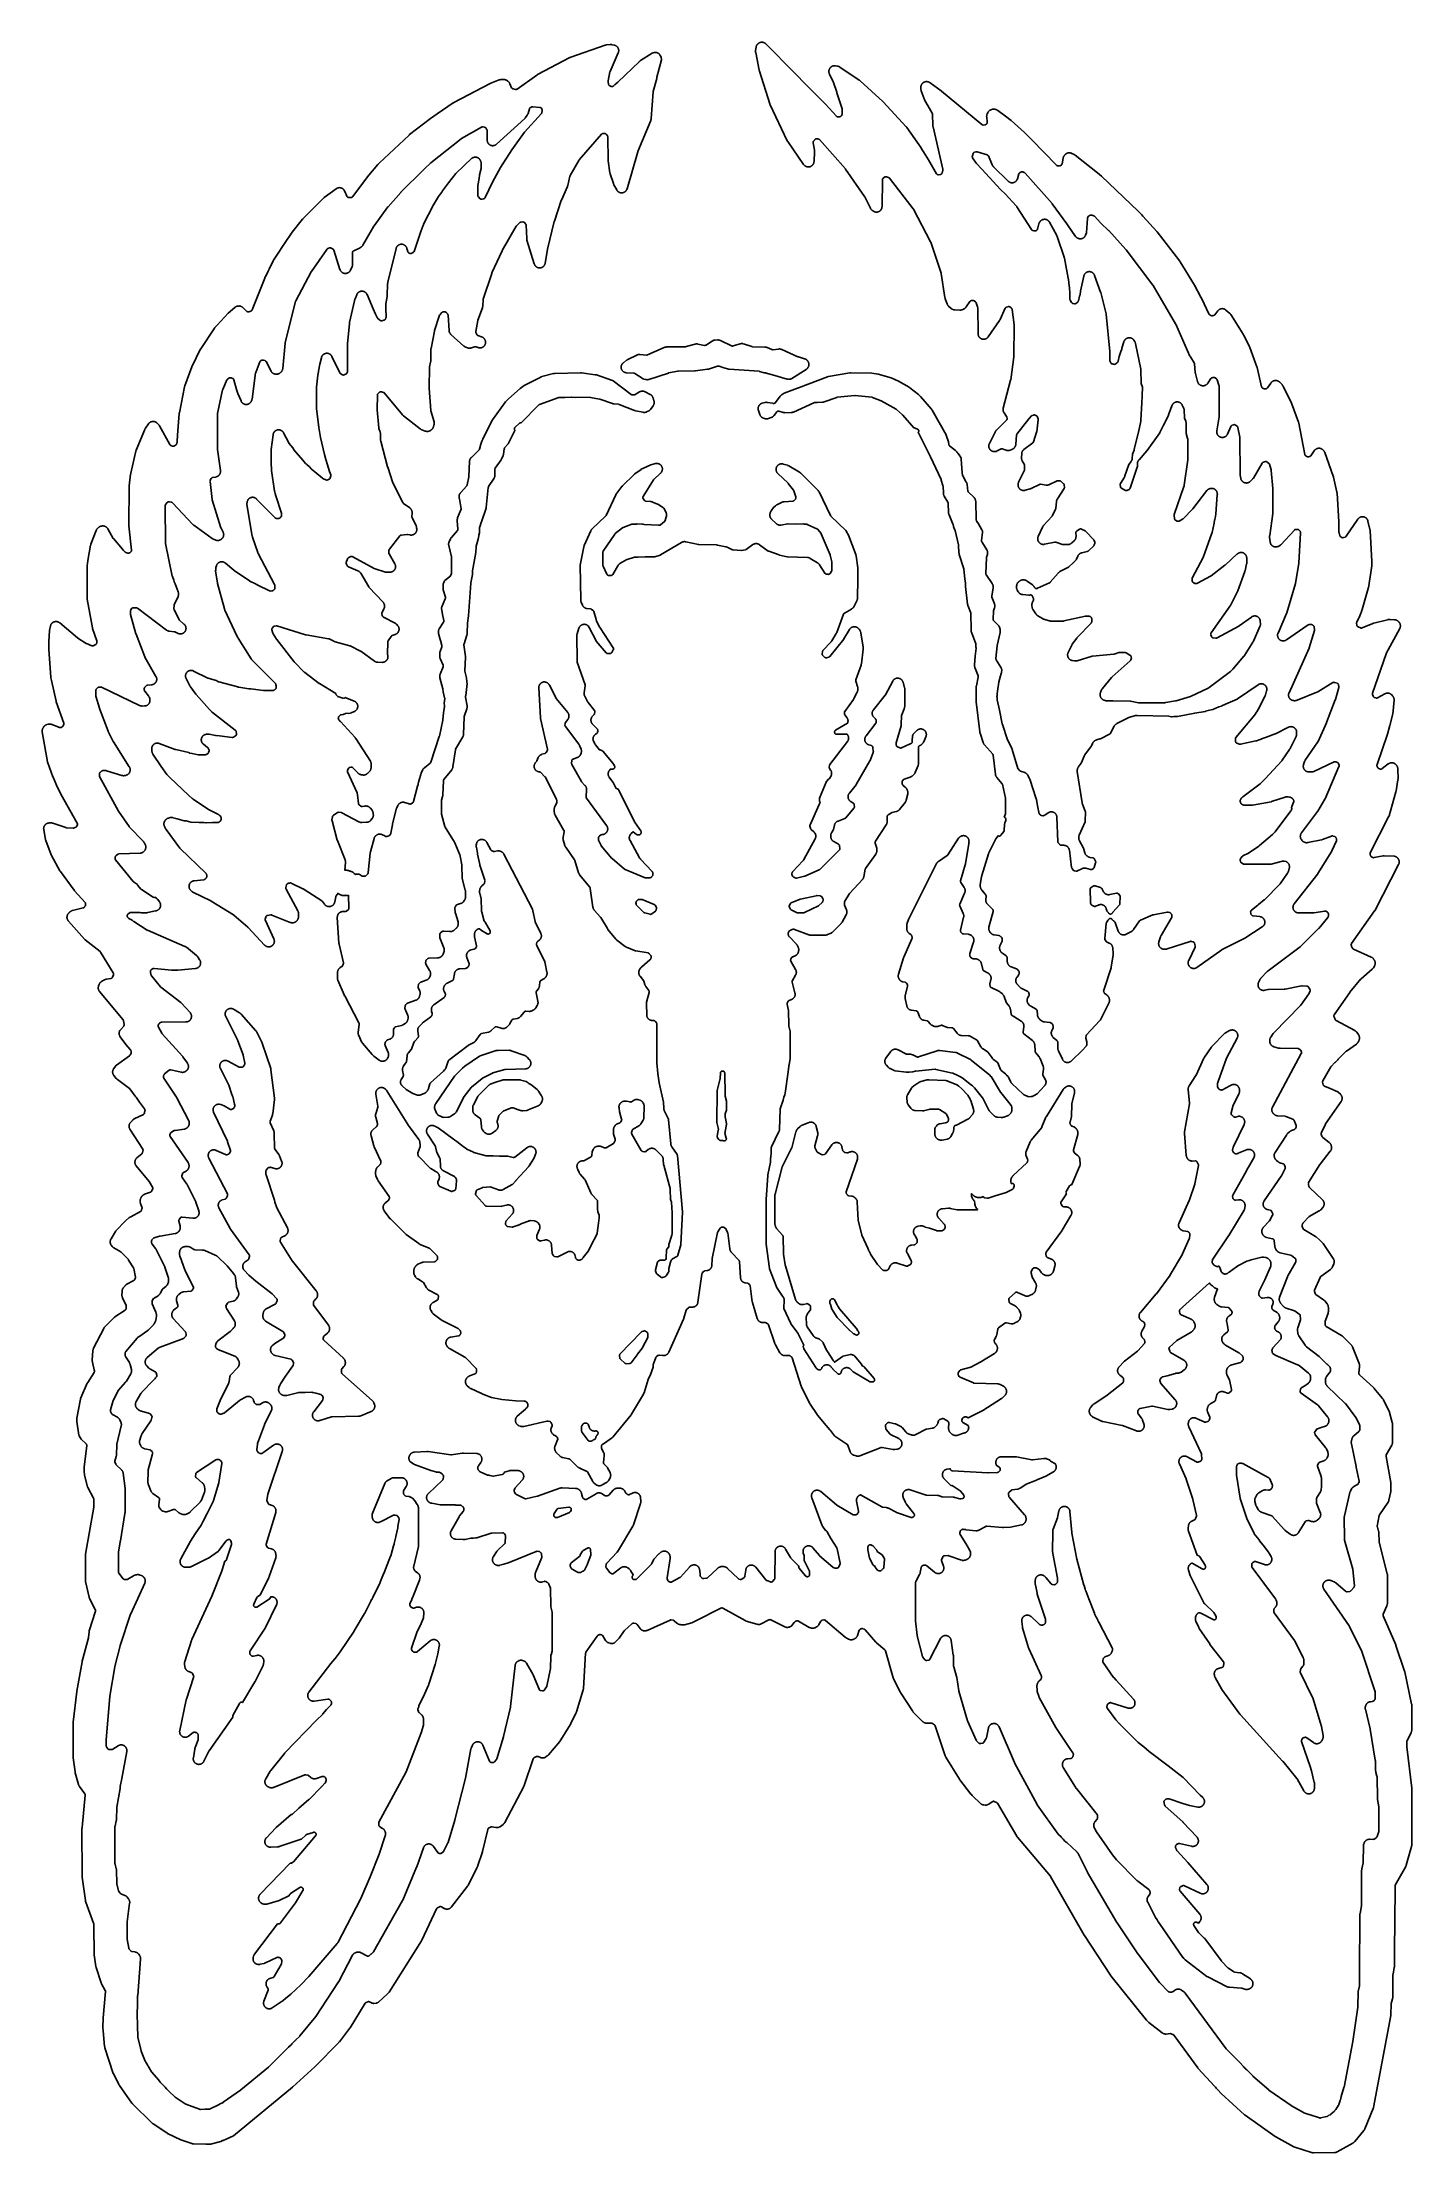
# Model space of a CAD drawing. Header units: millimetres. Extents: x 0 to 194, y 0 to 298.
import ezdxf

# ---------------------------------------------------------------- set-up
doc = ezdxf.new("R2010")
doc.units = ezdxf.units.MM
doc.layers.add('CUT', color=7, linetype='CONTINUOUS')

msp = doc.modelspace()

# ---------------------------------------------------------------- linework, layer by layer
at = {"layer": 'CUT'}
for points in [[(3.6154, 187.1557), (3.643, 187.1504), (3.6709, 187.1476), (4.6372, 187.0994), (4.6655, 187.0993), (4.6938, 187.1019), (4.7216, 187.1072), (4.7489, 187.1151), (4.7753, 187.1255), (5.0035, 187.2282), (5.0297, 187.2416), (5.0544, 187.2575), (5.0775, 187.2757), (5.0987, 187.2961), (5.1178, 187.3185), (5.1346, 187.3426), (5.149, 187.3683), (5.1607, 187.3952), (5.2221, 187.5566), (5.2311, 187.5845), (5.2374, 187.6132), (5.2409, 187.6423), (5.2415, 187.6716), (5.2393, 187.7008), (5.2342, 187.7297), (5.2263, 187.758), (5.2157, 187.7853), (5.2024, 187.8115), (2.886, 191.8858), (2.2902, 193.1592), (1.793, 194.278), (1.7879, 194.2901), (1.7755, 194.3204), (1.7707, 194.3327), (1.0336, 196.2918), (1.0265, 196.3121), (1.0133, 196.3531), (1.002, 196.3948), (0.9928, 196.4369), (0.9887, 196.4581), (0.2744, 200.668), (0.2713, 200.6893), (0.2662, 200.7322), (0.2631, 200.7752), (0.2623, 200.8075), (0.2633, 200.8507), (0.2656, 200.8829), (0.2708, 200.9257), (0.2762, 200.9576), (0.2854, 200.9998), (0.2938, 201.031), (0.3071, 201.072), (0.3184, 201.1023), (0.3356, 201.1419), (0.3545, 201.1806), (0.3645, 201.1998), (0.4226, 201.3052), (0.4339, 201.3246), (0.4574, 201.3627), (0.4828, 201.3996), (0.5032, 201.4263), (0.5322, 201.4605), (0.5552, 201.485), (0.5874, 201.5161), (0.6127, 201.5382), (0.6478, 201.566), (0.6752, 201.5855), (0.713, 201.6096), (0.7421, 201.6263), (0.7821, 201.6465), (0.8127, 201.6602), (0.8545, 201.6764), (0.8971, 201.6905), (0.9185, 201.697), (1.1133, 201.7509), (1.1336, 201.756), (1.1743, 201.7653), (1.2154, 201.7726), (1.2464, 201.7767), (1.2881, 201.7802), (1.3193, 201.7814), (1.3611, 201.781), (1.3924, 201.7793), (1.4339, 201.7751), (1.4649, 201.7704), (1.5059, 201.7624), (1.5362, 201.7549), (1.5763, 201.7431), (1.6158, 201.7294), (1.6353, 201.7221), (2.3551, 201.4344), (2.4863, 201.3614), (2.5118, 201.3488), (2.5384, 201.3386), (2.5658, 201.331), (2.5939, 201.326), (2.6222, 201.3237), (2.6318, 201.3239), (2.7056, 201.2944), (2.7349, 201.2844), (2.765, 201.2775), (2.7956, 201.2737), (2.8265, 201.2731), (2.8573, 201.2757), (2.8876, 201.2814), (2.9172, 201.2902), (2.9458, 201.302), (3.0794, 201.3656), (3.1055, 201.3796), (3.13, 201.396), (3.1528, 201.4149), (3.1736, 201.4358), (3.1923, 201.4587), (3.2086, 201.4834), (3.2224, 201.5095), (3.2894, 201.6528), (3.3003, 201.6796), (3.3087, 201.7073), (3.3143, 201.7358), (3.3172, 201.7646), (3.3172, 201.7936), (3.3145, 201.8225), (3.309, 201.8509), (3.3008, 201.8787), (2.247, 204.8939), (2.2394, 204.9177), (2.2221, 204.9778), (2.2158, 205.002), (1.5509, 207.9062), (1.4675, 208.3009), (1.4657, 208.3178), (1.4642, 208.3354), (1.1945, 212.3414), (1.1918, 212.4442), (1.1885, 212.5729), (1.186, 212.6689), (1.1826, 212.8007), (1.202, 213.4236), (1.2816, 214.9743), (1.4255, 215.6065), (1.431, 215.628), (1.443, 215.6709), (1.4572, 215.7131), (1.4693, 215.7442), (1.4875, 215.7848), (1.5027, 215.8145), (1.5248, 215.8531), (1.5428, 215.8812), (1.5687, 215.9174), (1.5894, 215.9436), (1.6187, 215.9771), (1.6419, 216.0011), (1.6744, 216.0315), (1.6998, 216.0531), (1.7351, 216.0802), (1.7626, 216.0992), (1.8004, 216.1226), (1.8296, 216.1388), (1.8696, 216.1584), (1.9002, 216.1716), (1.9419, 216.1871), (1.9737, 216.1972), (2.0167, 216.2086), (2.0494, 216.2155), (2.0933, 216.2225), (2.1265, 216.2262), (2.1709, 216.2288), (2.2154, 216.2293), (2.2377, 216.229), (2.2519, 216.2284), (2.2733, 216.2271), (2.316, 216.2234), (2.3585, 216.2176), (2.3901, 216.2118), (2.4318, 216.2021), (2.4627, 216.1933), (2.5034, 216.1796), (2.5333, 216.1679), (2.5724, 216.1504), (2.6011, 216.1359), (2.6384, 216.1148), (2.6655, 216.0976), (2.7006, 216.073), (2.7345, 216.0468), (2.7512, 216.0333), (5.2325, 213.9165), (5.2507, 213.9022), (5.2699, 213.8893), (6.4863, 213.14), (6.5083, 213.1277), (6.5313, 213.1173), (7.2807, 212.8146), (7.3099, 212.8045), (7.34, 212.7975), (7.3706, 212.7936), (7.4014, 212.7928), (7.4322, 212.7953), (7.4626, 212.8009), (7.4922, 212.8095), (7.5207, 212.8212), (7.548, 212.8358), (7.8109, 212.9942), (7.8354, 213.0107), (7.8582, 213.0295), (7.8791, 213.0505), (7.8977, 213.0734), (7.914, 213.0981), (7.9279, 213.1242), (7.939, 213.1516), (7.9475, 213.1799), (7.9531, 213.2089), (7.9778, 213.3827), (7.9805, 213.4108), (7.9805, 213.439), (7.9778, 213.4671), (7.9725, 213.4948), (7.9647, 213.5219), (7.3803, 215.2332), (7.3751, 215.2495), (7.3653, 215.2822), (7.3567, 215.3154), (7.3494, 215.3488), (7.3461, 215.3656), (6.6232, 219.4077), (6.6201, 219.4274), (6.6148, 219.4669), (6.6113, 219.5067), (6.6096, 219.5465), (6.6091, 219.5665), (6.6113, 224.0895), (6.6131, 224.1058), (6.6176, 224.1451), (6.6504, 224.4336), (6.6992, 224.8621), (7.0975, 226.9922), (7.1016, 227.0118), (7.1107, 227.0508), (7.1216, 227.0893), (7.1341, 227.1273), (7.1408, 227.1462), (7.8765, 229.0841), (7.8845, 229.1038), (7.9015, 229.1429), (7.9203, 229.1811), (7.9357, 229.209), (7.9581, 229.2453), (7.9761, 229.2716), (8.0018, 229.3056), (8.0222, 229.3302), (8.051, 229.3616), (8.0812, 229.3916), (8.0967, 229.4062), (8.1985, 229.4981), (8.2148, 229.5122), (8.2481, 229.5394), (8.2826, 229.5651), (8.3093, 229.583), (8.3462, 229.6052), (8.3745, 229.6205), (8.4133, 229.6391), (8.4429, 229.6517), (8.4833, 229.6665), (8.514, 229.6762), (8.5556, 229.6871), (8.5977, 229.6959), (8.6188, 229.6999), (8.6908, 229.7116), (8.7132, 229.7146), (8.7582, 229.7196), (8.8034, 229.7223), (8.8374, 229.7226), (8.8826, 229.7208), (8.9164, 229.7177), (8.9612, 229.7113), (8.9945, 229.7049), (9.0385, 229.694), (9.071, 229.6842), (9.1136, 229.669), (9.145, 229.656), (9.1859, 229.6366), (9.2158, 229.6205), (9.2545, 229.597), (9.2826, 229.578), (9.3188, 229.5508), (9.3449, 229.5291), (9.3781, 229.4983), (9.4019, 229.4741), (9.4319, 229.4402), (9.453, 229.4137), (9.4795, 229.3769), (9.504, 229.3389), (9.5159, 229.3195), (10.2925, 227.9724), (10.3075, 227.949), (10.3246, 227.9271), (11.5982, 226.4398), (11.6906, 226.3196), (11.7109, 226.2959), (11.7335, 226.2744), (11.7518, 226.2604), (11.9051, 226.0814), (11.9247, 226.0606), (11.9462, 226.0418), (11.9694, 226.025), (11.994, 226.0106), (12.02, 225.9986), (12.0469, 225.9891), (12.3478, 225.899), (12.3751, 225.8922), (12.4029, 225.888), (12.431, 225.8865), (12.4592, 225.8875), (12.4871, 225.8912), (12.5145, 225.8975), (12.5412, 225.9063), (12.567, 225.9176), (12.5916, 225.9313), (12.6148, 225.9472), (12.7482, 226.0481), (12.7698, 226.0661), (12.7897, 226.0861), (12.8076, 226.1079), (12.8233, 226.1312), (12.8369, 226.1559), (12.848, 226.1818), (12.8567, 226.2086), (12.8628, 226.2361), (12.8663, 226.2641), (12.8671, 226.2923), (12.8653, 226.3204), (12.4889, 229.7191), (12.4867, 229.7462), (12.4833, 229.8142), (12.4828, 229.8415), (12.5416, 235.2805), (12.5424, 235.304), (12.5461, 235.3626), (12.5482, 235.3861), (12.7408, 237.0489), (12.7443, 237.0736), (12.7549, 237.1348), (12.7598, 237.1592), (13.4731, 240.2629), (13.4776, 240.281), (13.4875, 240.317), (13.4988, 240.3525), (13.5116, 240.3875), (13.5183, 240.4049), (14.73, 243.3387), (14.74, 243.361), (14.7611, 243.4052), (14.7845, 243.4481), (14.8103, 243.4896), (14.8238, 243.5101), (15.2519, 244.1236), (15.2649, 244.1413), (15.2916, 244.1759), (15.3201, 244.2092), (15.3425, 244.2331), (15.3741, 244.2634), (15.3988, 244.285), (15.4331, 244.3122), (15.4598, 244.3313), (15.4966, 244.355), (15.525, 244.3714), (15.5639, 244.3914), (15.5938, 244.4049), (15.6345, 244.4211), (15.6655, 244.4317), (15.7076, 244.4438), (15.7395, 244.4513), (15.7826, 244.4592), (15.8151, 244.4636), (15.8587, 244.4674), (15.8915, 244.4686), (15.9352, 244.4681), (15.968, 244.4661), (16.0115, 244.4613), (16.0439, 244.4561), (16.0867, 244.4472), (16.1185, 244.4389), (16.1602, 244.4258), (16.191, 244.4144), (16.2313, 244.3973), (16.2609, 244.3831), (16.2993, 244.3621), (16.3273, 244.3451), (16.3635, 244.3205), (16.3898, 244.3008), (16.4234, 244.2728), (16.4557, 244.2432), (16.4715, 244.228), (16.6841, 244.0131), (16.6983, 243.9981), (16.7259, 243.9675), (16.7521, 243.9357), (16.7706, 243.9109), (16.7938, 243.8768), (16.8154, 243.8417), (16.8258, 243.8239), (18.271, 241.21), (18.2866, 241.1847), (18.3047, 241.1612), (18.3249, 241.1395), (18.3473, 241.12), (18.3714, 241.1027), (18.3971, 241.088), (18.4242, 241.0758), (18.6573, 240.9845), (18.6856, 240.975), (18.7148, 240.9684), (18.7444, 240.9647), (18.7743, 240.9639), (18.8041, 240.9662), (18.8336, 240.9714), (18.8623, 240.9795), (18.8902, 240.9904), (18.9168, 241.0041), (19.0865, 241.1022), (19.1108, 241.1178), (19.1334, 241.1356), (19.1542, 241.1556), (19.173, 241.1775), (19.1896, 241.201), (19.2039, 241.2261), (19.2157, 241.2524), (19.2249, 241.2797), (19.2315, 241.3078), (19.2353, 241.3364), (19.2388, 241.3773), (19.2948, 241.4933), (19.3074, 241.5236), (19.3166, 241.5551), (19.3224, 241.5873), (19.3246, 241.62), (19.3353, 242.5063), (19.5978, 245.5781), (19.6006, 245.6028), (19.6093, 245.6643), (19.6134, 245.6888), (20.3359, 249.3315), (20.3396, 249.3484), (20.3476, 249.3819), (20.3569, 249.4152), (20.3674, 249.4481), (20.373, 249.4644), (21.3611, 252.177), (21.3706, 252.2011), (21.3962, 252.2604), (21.4071, 252.2839), (22.567, 254.5998), (22.5805, 254.6248), (22.6162, 254.6861), (22.6313, 254.7101), (24.5796, 257.6169), (24.5923, 257.6349), (24.6252, 257.6791), (24.6387, 257.6964), (24.9339, 258.0552), (26.4879, 259.746), (27.4401, 260.5482), (27.4588, 260.5631), (27.497, 260.592), (27.5368, 260.6188), (27.5675, 260.6372), (27.6099, 260.6597), (27.6424, 260.6747), (27.6869, 260.6925), (27.7209, 260.7041), (27.767, 260.717), (27.8137, 260.7275), (27.8372, 260.7321), (27.8833, 260.7399), (27.9043, 260.743), (27.9465, 260.748), (27.9889, 260.7511), (28.0207, 260.752), (28.0632, 260.751), (28.0949, 260.7489), (28.1371, 260.7439), (28.1686, 260.7388), (28.2101, 260.7299), (28.2409, 260.7218), (28.2814, 260.709), (28.3113, 260.698), (28.3504, 260.6815), (28.3792, 260.6678), (28.4166, 260.6476), (28.4439, 260.6312), (28.4792, 260.6076), (28.5048, 260.5887), (28.5378, 260.5619), (28.5694, 260.5336), (28.5849, 260.519), (29.0974, 260.0148), (29.1195, 259.9951), (29.1435, 259.9776), (29.1691, 259.9626), (29.196, 259.9502), (29.2241, 259.9405), (29.2529, 259.9337), (29.2823, 259.9297), (29.3119, 259.9286), (29.3415, 259.9305), (29.3708, 259.9353), (29.3995, 259.943), (29.6961, 260.0382), (29.7236, 260.0485), (29.75, 260.0615), (29.775, 260.0771), (29.7984, 260.095), (29.8198, 260.1151), (29.8393, 260.1372), (29.8564, 260.1611), (29.8711, 260.1866), (29.8833, 260.2134), (31.6549, 264.6861), (31.6625, 264.7041), (31.6825, 264.7489), (31.6831, 264.7502), (31.768, 264.9197), (32.0303, 265.4438), (32.1509, 265.6849), (32.2782, 265.9392), (32.8609, 267.1026), (32.8723, 267.124), (32.9024, 267.1768), (32.915, 267.1976), (34.8073, 270.1342), (35.1525, 270.6171), (35.2362, 270.7341), (35.3345, 270.8716), (35.5291, 271.1437), (36.9968, 272.997), (37.0135, 273.0169), (37.0221, 273.0265), (37.475, 273.4848), (39.9444, 275.9541), (39.9563, 275.9656), (39.9587, 275.9679), (40.0541, 276.0477), (41.7224, 277.2845), (41.7406, 277.2973), (41.7776, 277.322), (41.8158, 277.3449), (41.8453, 277.3606), (41.8855, 277.3795), (41.9164, 277.3922), (41.9583, 277.4071), (41.9903, 277.4167), (42.0335, 277.4274), (42.0662, 277.4337), (42.1103, 277.4401), (42.1435, 277.4432), (42.188, 277.4452), (42.2213, 277.445), (42.2658, 277.4425), (42.2989, 277.4391), (42.3429, 277.4322), (42.3756, 277.4255), (42.4187, 277.4144), (42.4505, 277.4044), (42.4923, 277.3891), (42.523, 277.376), (42.5631, 277.3566), (42.5923, 277.3406), (42.6303, 277.3174), (42.6578, 277.2986), (42.6933, 277.2717), (42.7188, 277.2502), (42.7515, 277.22), (42.7748, 277.1961), (42.8043, 277.1627), (42.8225, 277.1399), (42.835, 277.1205), (42.857, 277.0822), (42.8675, 277.0627), (42.9988, 276.8053), (43.2572, 276.2372), (43.2706, 276.2113), (43.2863, 276.1869), (43.3044, 276.1641), (43.3246, 276.1431), (43.3467, 276.1242), (43.3705, 276.1075), (43.3959, 276.0933), (43.4225, 276.0815), (43.4501, 276.0724), (43.4785, 276.066), (43.5074, 276.0623), (43.5364, 276.0615), (43.868, 276.0683), (43.8988, 276.0705), (43.9292, 276.0759), (43.9589, 276.0844), (43.9876, 276.0959), (44.0149, 276.1102), (44.0407, 276.1274), (44.0645, 276.147), (44.0862, 276.169), (44.1055, 276.1932), (44.4743, 276.7065), (46.3412, 279.2148), (47.6329, 280.7108), (47.8255, 280.9052), (52.0326, 284.8612), (52.0486, 284.8755), (52.0895, 284.9104), (52.1061, 284.924), (55.0706, 287.2204), (55.9976, 287.8702), (58.2686, 289.3904), (58.2888, 289.4032), (58.3401, 289.4337), (58.361, 289.4454), (63.4494, 292.1178), (63.4704, 292.1282), (63.5236, 292.1527), (63.5452, 292.1619), (64.7364, 292.6369), (64.7557, 292.644), (64.7944, 292.6575), (64.8337, 292.6691), (64.8636, 292.6765), (64.9038, 292.6845), (64.9342, 292.6892), (64.9749, 292.6935), (65.0159, 292.696), (65.0364, 292.6967), (65.3216, 292.7009), (65.3421, 292.7007), (65.3832, 292.6995), (65.4242, 292.6963), (65.4548, 292.6925), (65.4954, 292.6856), (65.5255, 292.6791), (65.5653, 292.6685), (65.5947, 292.6593), (65.6333, 292.6451), (65.6617, 292.6332), (65.6989, 292.6156), (65.7352, 292.5963), (65.7531, 292.5862), (65.9122, 292.4921), (65.932, 292.4797), (65.9709, 292.4539), (66.0085, 292.426), (66.0355, 292.4037), (66.0699, 292.3721), (66.0945, 292.3472), (66.1255, 292.3122), (66.1473, 292.2848), (66.1745, 292.2468), (66.1934, 292.2173), (66.2165, 292.1766), (66.2374, 292.1349), (66.2474, 292.1137), (66.4988, 291.5398), (66.5116, 291.514), (66.5268, 291.4896), (66.5443, 291.4667), (66.5639, 291.4456), (66.5854, 291.4265), (66.6087, 291.4096), (66.6335, 291.3949), (66.6595, 291.3827), (66.6866, 291.3731), (66.7146, 291.366), (67.022, 291.3043), (67.0521, 291.2999), (67.0824, 291.2985), (67.1128, 291.3001), (67.1429, 291.3049), (67.1723, 291.3127), (67.2007, 291.3234), (67.228, 291.3369), (67.2537, 291.3531), (70.0566, 293.3257), (70.0807, 293.3415), (70.1422, 293.3791), (70.1672, 293.3934), (74.7071, 295.7863), (74.7221, 295.7939), (74.7524, 295.8084), (74.7833, 295.8218), (74.8146, 295.8341), (74.8304, 295.8399), (79.6709, 297.5279), (79.6958, 297.5358), (79.7458, 297.5501), (79.7967, 297.5614), (79.8481, 297.5698), (79.874, 297.5732), (80.3961, 297.6276), (80.4185, 297.6293), (80.4634, 297.6318), (80.5084, 297.6319), (80.542, 297.6304), (80.5868, 297.626), (80.6312, 297.6195), (80.6534, 297.6156), (80.9603, 297.5546), (80.9821, 297.5497), (81.0254, 297.5388), (81.0682, 297.5258), (81.0997, 297.5145), (81.1409, 297.4973), (81.1711, 297.4829), (81.2104, 297.4617), (81.2391, 297.4444), (81.2761, 297.4194), (81.3029, 297.3993), (81.3372, 297.3708), (81.3619, 297.3481), (81.3933, 297.3163), (81.4155, 297.2914), (81.4436, 297.2566), (81.4633, 297.2295), (81.4878, 297.1922), (81.5047, 297.1633), (81.5253, 297.1237), (81.5393, 297.0933), (81.5559, 297.0518), (81.5668, 297.0201), (81.5792, 296.9772), (81.5869, 296.9447), (81.5951, 296.9007), (81.5995, 296.8676), (81.6032, 296.823), (81.6043, 296.7896), (81.6036, 296.7449), (81.6014, 296.7115), (81.5962, 296.6672), (81.5907, 296.6341), (81.5812, 296.5905), (81.5724, 296.5582), (81.5586, 296.5157), (81.5427, 296.474), (81.5343, 296.4533), (80.3846, 293.834), (80.3734, 293.8044), (80.3654, 293.7739), (80.1042, 292.5038), (80.0999, 292.4759), (80.0981, 292.4477), (80.099, 292.4195), (80.1026, 292.3914), (80.1631, 292.0471), (80.17, 292.0173), (80.1798, 291.9883), (80.1925, 291.9605), (80.208, 291.9342), (80.226, 291.9095), (80.2465, 291.8868), (80.2692, 291.8663), (80.2939, 291.8483), (80.3203, 291.8328), (80.3481, 291.8201), (80.5602, 291.736), (80.5871, 291.7268), (80.6147, 291.7202), (80.6429, 291.7162), (80.6712, 291.7149), (80.6996, 291.7163), (80.7277, 291.7204), (80.7553, 291.7271), (80.7822, 291.7364), (80.808, 291.7482), (80.8327, 291.7624), (80.8558, 291.7788), (80.8773, 291.7974), (81.0745, 291.9846), (81.0836, 291.9875), (81.1094, 291.9969), (81.1343, 292.0086), (81.158, 292.0225), (81.1803, 292.0385), (81.201, 292.0565), (81.22, 292.0764), (81.4591, 292.3498), (84.5237, 295.2599), (84.5402, 295.2749), (84.574, 295.3039), (84.6091, 295.3312), (84.6455, 295.3567), (84.6641, 295.369), (86.3104, 296.405), (86.3169, 296.4088), (86.6006, 296.5081), (86.622, 296.515), (86.6642, 296.5274), (86.7058, 296.5303), (86.7389, 296.531), (86.783, 296.5298), (86.816, 296.5273), (86.8599, 296.5217), (86.8989, 296.5148), (86.9413, 296.5052), (86.9779, 296.495), (87.0185, 296.4816), (87.0485, 296.4701), (87.0876, 296.4529), (87.1163, 296.4386), (87.1536, 296.4177), (87.1808, 296.4008), (87.216, 296.3765), (87.2415, 296.3571), (87.2742, 296.3295), (87.2977, 296.3077), (87.3277, 296.2772), (87.349, 296.2533), (87.3759, 296.2201), (87.3949, 296.1943), (87.4185, 296.1586), (87.435, 296.1311), (87.4551, 296.0934), (87.4735, 296.0548), (87.4822, 296.0353), (87.5781, 295.8058), (87.5857, 295.7862), (87.6001, 295.7466), (87.6127, 295.7063), (87.6206, 295.6758), (87.6294, 295.6346), (87.6344, 295.6034), (87.6393, 295.5615), (87.6414, 295.53), (87.6421, 295.4991), (87.641, 295.4946), (86.9816, 293.0524), (86.9747, 293.0193), (86.9715, 292.9857), (86.9661, 292.8465), (86.4777, 291.0113), (86.4718, 290.9845), (86.4685, 290.9572), (86.1794, 287.1952), (86.177, 287.1716), (86.1709, 287.1245), (86.1623, 287.0779), (86.154, 287.0433), (86.1405, 286.9978), (86.1247, 286.953), (86.1161, 286.9309), (84.3018, 282.5591), (84.2958, 282.5434), (84.2881, 282.5215), (84.283, 282.5054), (82.7793, 277.291), (82.7727, 277.27), (82.7584, 277.2282), (82.7421, 277.1872), (82.7284, 277.1571), (82.7081, 277.1179), (82.6915, 277.0893), (82.6675, 277.0522), (82.6481, 277.0254), (82.6206, 276.9909), (82.5987, 276.9661), (82.5679, 276.9344), (82.5437, 276.9119), (82.51, 276.8834), (82.4837, 276.8634), (82.4473, 276.8383), (82.4192, 276.8209), (82.3806, 276.7996), (82.3509, 276.785), (82.3103, 276.7676), (82.2793, 276.756), (82.2373, 276.7426), (82.2053, 276.7341), (82.1621, 276.7249), (82.1295, 276.7196), (82.0856, 276.7147), (82.0526, 276.7126), (82.0085, 276.712), (81.9754, 276.7131), (81.9314, 276.7168), (81.8986, 276.7212), (81.8552, 276.7293), (81.823, 276.7368), (81.7806, 276.7491), (81.7493, 276.7598), (81.7083, 276.7761), (81.6782, 276.7898), (81.639, 276.8101), (81.6104, 276.8267), (81.5733, 276.8507), (81.5465, 276.87), (81.512, 276.8976), (81.4872, 276.9194), (81.4555, 276.9502), (81.433, 276.9744), (81.4045, 277.0081), (81.3844, 277.0344), (81.3594, 277.0708), (81.3362, 277.1083), (81.325, 277.1274), (80.9225, 277.8557), (80.9129, 277.8742), (80.8944, 277.9117), (80.8776, 277.9501), (80.8627, 277.9891), (80.8557, 278.0088), (80.3985, 279.3937), (80.3926, 279.4131), (80.3816, 279.4522), (80.3724, 279.4917), (80.365, 279.5315), (80.3618, 279.5515), (80.1281, 281.2278), (80.125, 281.2564), (80.1197, 281.3281), (80.1184, 281.3568), (80.0845, 284.5609), (80.0826, 284.5916), (80.0776, 284.622), (80.0695, 284.6516), (80.0584, 284.6803), (80.0444, 284.7077), (80.0277, 284.7335), (79.8729, 284.9476), (79.8543, 284.9709), (79.8334, 284.9922), (79.8105, 285.0113), (79.7858, 285.0281), (79.7596, 285.0423), (79.7321, 285.0539), (79.7036, 285.0626), (79.6744, 285.0685), (79.6447, 285.0715), (79.4367, 285.0819), (79.4067, 285.0818), (79.3768, 285.0788), (79.3474, 285.0729), (79.3188, 285.064), (79.2911, 285.0523), (79.2648, 285.0379), (79.2401, 285.0209), (79.2171, 285.0016), (79.1962, 284.9801), (76.01, 281.3477), (75.9908, 281.3234), (75.9742, 281.2972), (74.7563, 279.1377), (74.7438, 279.1131), (74.7337, 279.0874), (74.726, 279.0608), (74.4069, 277.7399), (74.4018, 277.7205), (74.3906, 277.6821), (74.3778, 277.6441), (74.3633, 277.6067), (74.3556, 277.5882), (73.5202, 275.6936), (73.5148, 275.6805), (73.5078, 275.6625), (73.5031, 275.6492), (72.5282, 272.7203), (72.5248, 272.7094), (72.5204, 272.6943), (72.5175, 272.6833), (71.5429, 268.785), (71.5399, 268.772), (71.5363, 268.754), (71.5339, 268.7408), (71.229, 266.7977), (71.2249, 266.7757), (71.2158, 266.7319), (71.2045, 266.6887), (71.1945, 266.6567), (71.1789, 266.6147), (71.1658, 266.5839), (71.1461, 266.5437), (71.13, 266.5144), (71.1064, 266.4763), (71.0874, 266.4487), (71.0602, 266.4132), (71.0386, 266.3876), (71.008, 266.355), (70.9839, 266.3317), (70.9503, 266.3022), (70.924, 266.2814), (70.8876, 266.2555), (70.8593, 266.2374), (70.8205, 266.2152), (70.7906, 266.2), (70.7498, 266.1817), (70.7186, 266.1696), (70.6761, 266.1555), (70.6438, 266.1465), (70.6002, 266.1367), (70.5672, 266.131), (70.5228, 266.1255), (70.4894, 266.1231), (70.4446, 266.1221), (70.4111, 266.123), (70.3665, 266.1264), (70.3333, 266.1307), (70.2893, 266.1385), (70.2566, 266.146), (70.2136, 266.1582), (70.1818, 266.1689), (70.1402, 266.1853), (70.1097, 266.1991), (70.0699, 266.2196), (70.0409, 266.2364), (70.0033, 266.2607), (69.9761, 266.2802), (69.9412, 266.3082), (69.916, 266.3303), (69.884, 266.3616), (69.8612, 266.3861), (69.8325, 266.4204), (69.8122, 266.4471), (69.787, 266.4841), (69.7695, 266.5127), (69.7481, 266.5519), (69.7336, 266.5821), (69.7162, 266.6233), (69.7008, 266.6653), (69.6937, 266.6865), (68.6593, 270.0272), (68.6538, 270.0462), (68.6439, 270.0842), (68.6355, 270.1227), (68.6306, 270.1518), (68.6257, 270.1908), (68.6225, 270.2301), (68.6213, 270.2497), (68.55, 272.1379), (68.5474, 272.1675), (68.5419, 272.1967), (68.5335, 272.2253), (68.5224, 272.2528), (68.5085, 272.2792), (68.4921, 272.304), (68.4733, 272.3271), (68.3106, 272.5082), (68.2899, 272.529), (68.2674, 272.5477), (68.2431, 272.5641), (68.2174, 272.578), (68.1904, 272.5894), (68.1625, 272.5981), (68.1338, 272.604), (68.1047, 272.6071), (68.0754, 272.6074), (67.8433, 272.598), (67.8152, 272.5956), (67.7875, 272.5905), (67.7603, 272.5828), (67.734, 272.5726), (67.7087, 272.56), (67.6848, 272.5451), (67.6624, 272.5279), (67.6416, 272.5088), (67.1951, 272.0553), (67.178, 272.0364), (67.1625, 272.016), (67.1488, 271.9944), (65.1808, 268.571), (65.1743, 268.5591), (65.1657, 268.5426), (65.1598, 268.5304), (63.7223, 265.407), (63.7158, 265.3918), (63.7075, 265.3707), (63.7018, 265.3551), (62.4937, 261.7222), (62.4867, 261.6977), (62.4818, 261.6728), (62.4791, 261.6475), (62.4175, 260.7217), (62.4156, 260.701), (62.4109, 260.6598), (62.4044, 260.6187), (62.398, 260.5883), (62.3877, 260.548), (62.3755, 260.5083), (62.369, 260.4886), (61.7501, 258.7591), (61.7433, 258.7375), (61.7382, 258.7154), (61.4357, 257.1633), (61.4314, 257.1339), (61.4301, 257.1042), (61.4318, 257.0745), (61.4364, 257.0451), (61.4438, 257.0163), (61.4541, 256.9884), (61.5632, 256.7323), (61.5754, 256.7069), (61.59, 256.6828), (61.6068, 256.6601), (61.6256, 256.6391), (61.6464, 256.62), (61.6688, 256.6029), (61.6928, 256.588), (61.718, 256.5754), (61.7443, 256.5653), (62.256, 256.3946), (62.278, 256.3867), (62.3214, 256.3696), (62.3639, 256.3504), (62.395, 256.3343), (62.4352, 256.3107), (62.4645, 256.2915), (62.5021, 256.2639), (62.5291, 256.2418), (62.5637, 256.2105), (62.5883, 256.1857), (62.6195, 256.1509), (62.6487, 256.1146), (62.6622, 256.0969), (62.674, 256.0798), (62.698, 256.0429), (62.7202, 256.0049), (62.7354, 255.9757), (62.7538, 255.9357), (62.766, 255.905), (62.7804, 255.8634), (62.7896, 255.8318), (62.7999, 255.789), (62.806, 255.7566), (62.812, 255.7129), (62.8149, 255.6801), (62.8166, 255.6361), (62.8163, 255.6031), (62.8137, 255.5592), (62.8101, 255.5264), (62.8033, 255.4829), (62.7965, 255.4506), (62.7854, 255.408), (62.7756, 255.3765), (62.7604, 255.3352), (62.7475, 255.3049), (62.7283, 255.2652), (62.7125, 255.2363), (62.6896, 255.1987), (62.671, 255.1714), (62.6445, 255.1363), (62.6234, 255.111), (62.5936, 255.0786), (62.5701, 255.0554), (62.5373, 255.0261), (62.5116, 255.0054), (62.4761, 254.9794), (62.4485, 254.9613), (62.4106, 254.9389), (62.3814, 254.9236), (62.3415, 254.905), (62.3109, 254.8926), (62.2694, 254.878), (62.2378, 254.8686), (62.195, 254.8582), (62.1626, 254.852), (62.119, 254.8458), (62.0862, 254.8427), (62.0422, 254.8408), (62.0093, 254.841), (61.9653, 254.8433), (61.9325, 254.8467), (61.889, 254.8534), (61.8567, 254.86), (61.814, 254.8709), (61.772, 254.8839), (61.7511, 254.8909), (61.4999, 254.982), (61.4734, 254.9902), (61.4463, 254.996), (61.4187, 254.9992), (61.391, 254.9999), (61.3633, 254.998), (61.336, 254.9935), (61.3091, 254.9866), (60.8005, 254.8296), (60.7801, 254.8239), (60.7389, 254.8133), (60.6974, 254.8046), (60.6659, 254.7996), (60.6237, 254.7949), (60.5919, 254.7929), (60.5495, 254.7923), (60.5176, 254.7933), (60.4753, 254.7966), (60.4437, 254.8006), (60.4019, 254.8079), (60.3708, 254.8148), (60.3298, 254.8261), (60.2894, 254.8392), (60.2694, 254.8463), (60.0324, 254.936), (60.0132, 254.9438), (59.9751, 254.9602), (59.9379, 254.9784), (59.9107, 254.9933), (59.8752, 255.0148), (59.8495, 255.0321), (59.8162, 255.0568), (59.7841, 255.083), (59.7684, 255.0965), (57.9289, 256.7442), (57.9129, 256.7591), (57.8818, 256.7899), (57.8522, 256.8221), (57.8313, 256.8472), (57.8049, 256.8822), (57.7865, 256.9092), (57.7637, 256.9466), (57.748, 256.9753), (57.7289, 257.0147), (57.7161, 257.0448), (57.7009, 257.0858), (57.6911, 257.1171), (57.6799, 257.1594), (57.6732, 257.1914), (57.6662, 257.2346), (57.6614, 257.278), (57.6595, 257.2998), (57.5241, 259.4645), (57.5206, 259.4955), (57.5138, 259.5259), (57.504, 259.5554), (57.4911, 259.5837), (57.4754, 259.6106), (57.457, 259.6357), (57.3248, 259.7974), (57.3042, 259.8202), (57.2813, 259.8407), (57.2564, 259.8588), (57.2298, 259.8743), (57.2018, 259.8869), (57.1726, 259.8966), (57.1425, 259.9033), (57.112, 259.9069), (56.9015, 259.9205), (56.8719, 259.921), (56.8423, 259.9185), (56.8131, 259.9131), (56.7846, 259.9049), (56.757, 259.8938), (56.7307, 259.8801), (56.7058, 259.8639), (56.6827, 259.8453), (56.6615, 259.8245), (56.4026, 259.5435), (56.3823, 259.519), (56.3647, 259.4925), (56.3501, 259.4643), (56.3385, 259.4347), (55.6221, 257.2762), (55.6168, 257.2582), (55.6102, 257.2333), (55.606, 257.2151), (55.1206, 254.7623), (55.1166, 254.7361), (55.1149, 254.7096), (55.0837, 253.0392), (55.0826, 253.0146), (55.079, 252.9657), (55.0727, 252.9169), (55.0638, 252.8686), (55.0586, 252.8445), (54.8982, 252.1814), (54.8921, 252.1481), (54.8898, 252.1144), (54.8552, 249.1849), (54.8553, 249.1711), (54.856, 249.1521), (54.8568, 249.1383), (55.1075, 246.029), (55.1111, 246.0011), (55.1173, 245.9736), (55.5429, 244.4263), (55.5478, 244.4065), (55.5568, 244.3668), (55.5641, 244.3266), (55.5681, 244.2963), (55.5716, 244.2557), (55.5729, 244.2251), (55.5728, 244.1843), (55.5713, 244.1538), (55.5674, 244.1132), (55.5632, 244.0829), (55.5557, 244.0428), (55.5463, 244.0031), (55.5412, 243.9834), (55.462, 243.7033), (55.4551, 243.6813), (55.4404, 243.6378), (55.4234, 243.595), (55.4091, 243.5637), (55.3878, 243.5229), (55.3704, 243.4933), (55.3451, 243.4549), (55.3247, 243.4271), (55.2956, 243.3915), (55.2725, 243.366), (55.2399, 243.3335), (55.2143, 243.3105), (55.1786, 243.2815), (55.1508, 243.2612), (55.1123, 243.236), (55.0726, 243.2129), (55.0525, 243.2018), (54.9503, 243.1489), (54.9314, 243.1397), (54.8932, 243.1222), (54.8541, 243.1064), (54.8244, 243.096), (54.7841, 243.084), (54.7535, 243.0764), (54.7122, 243.0682), (54.6811, 243.0635), (54.6392, 243.0592), (54.6077, 243.0574), (54.5657, 243.057), (54.5342, 243.0582), (54.4923, 243.0617), (54.461, 243.0658), (54.4196, 243.0733), (54.3889, 243.0803), (54.3483, 243.0916), (54.3084, 243.1047), (54.2886, 243.1117), (53.8115, 243.2939), (53.791, 243.3024), (53.7503, 243.3202), (53.7105, 243.3401), (53.6815, 243.3565), (53.6439, 243.3802), (53.6075, 243.4057), (53.5896, 243.419), (51.2257, 245.259), (51.2066, 245.2747), (51.1692, 245.3073), (51.1337, 245.3418), (51.1002, 245.3783), (51.0839, 245.397), (48.5543, 248.4687), (48.5359, 248.489), (48.5158, 248.5076), (48.494, 248.5243), (48.4709, 248.5389), (48.4464, 248.5513), (48.421, 248.5614), (48.3947, 248.5692), (48.1198, 248.6372), (48.0914, 248.6428), (48.0626, 248.6457), (48.0337, 248.6457), (48.0049, 248.643), (47.9765, 248.6374), (47.9488, 248.6292), (47.9219, 248.6184), (47.8963, 248.605), (47.8721, 248.5892), (47.8495, 248.5712), (47.663, 248.4069), (47.641, 248.3855), (47.6213, 248.3619), (47.6042, 248.3365), (47.5897, 248.3094), (47.5781, 248.281), (47.5695, 248.2515), (47.5639, 248.2213), (47.5614, 248.1907), (47.5009, 246.167), (47.5009, 246.1476), (47.5019, 246.1211), (47.5032, 246.1018), (47.7577, 243.545), (47.7613, 243.5198), (47.767, 243.4951), (47.7748, 243.4709), (47.9197, 243.0781), (47.9273, 243.0559), (47.9412, 243.0111), (47.9528, 242.9656), (47.9596, 242.9311), (47.9664, 242.8846), (47.9708, 242.8379), (47.9723, 242.8145), (48.0146, 241.7681), (48.0177, 241.7354), (48.0244, 241.7032), (48.9979, 238.0399), (49.0004, 238.0311), (49.004, 238.0189), (49.0068, 238.0101), (49.7341, 235.8241), (49.7416, 235.8039), (49.7529, 235.7765), (49.7619, 235.7569), (51.1523, 232.9866), (51.1667, 232.9611), (51.1835, 232.9371), (51.2026, 232.9149), (51.2237, 232.8946), (51.2468, 232.8765), (52.1219, 232.2553), (52.1404, 232.2414), (52.1766, 232.2128), (52.2113, 232.1823), (52.2362, 232.1581), (52.2676, 232.1243), (52.2898, 232.0977), (52.3176, 232.0608), (52.337, 232.0321), (52.3608, 231.9925), (52.3771, 231.962), (52.3968, 231.9202), (52.4099, 231.8881), (52.4252, 231.8445), (52.4349, 231.8113), (52.4456, 231.7664), (52.4519, 231.7323), (52.458, 231.6865), (52.4607, 231.652), (52.4621, 231.6058), (52.461, 231.5596), (52.4599, 231.5365), (52.4241, 231.0549), (52.4234, 231.0232), (52.4261, 230.9917), (52.4321, 230.9606), (52.4413, 230.9303), (52.4536, 230.9012), (53.012, 229.7559), (53.0207, 229.737), (53.0371, 229.699), (53.0518, 229.6602), (53.0614, 229.6307), (53.0724, 229.5908), (53.0793, 229.5605), (53.0866, 229.5197), (53.092, 229.4786), (53.0943, 229.458), (53.1074, 229.3038), (53.1087, 229.282), (53.1103, 229.2382), (53.1098, 229.1945), (53.1078, 229.1617), (53.103, 229.1182), (53.0978, 229.0858), (53.0888, 229.043), (53.0805, 229.0112), (53.0674, 228.9695), (53.0559, 228.9383), (53.0392, 228.8988), (53.0238, 228.8668), (53.0026, 228.8278), (52.9858, 228.8002), (52.9613, 228.7641), (52.9417, 228.738), (52.9139, 228.7045), (52.8918, 228.6804), (52.8609, 228.6497), (52.8366, 228.6278), (52.8028, 228.6003), (52.7766, 228.5809), (52.7403, 228.5567), (52.7122, 228.5399), (52.6738, 228.5194), (52.6443, 228.5054), (52.604, 228.4887), (52.5733, 228.4777), (52.5316, 228.4649), (52.4999, 228.4569), (52.4572, 228.4482), (52.4249, 228.4433), (52.3815, 228.4389), (52.3489, 228.4371), (52.3053, 228.4368), (52.2727, 228.4382), (52.2293, 228.4422), (52.1861, 228.4483), (52.1646, 228.4518), (51.8022, 228.5208), (51.772, 228.5249), (51.7416, 228.526), (51.7112, 228.524), (50.9401, 228.4337), (50.9112, 228.4289), (50.8828, 228.4212), (50.8554, 228.4109), (50.8291, 228.3978), (50.8041, 228.3823), (50.7809, 228.3644), (50.7594, 228.3444), (50.7401, 228.3223), (49.2555, 226.4524), (49.2387, 226.429), (49.2242, 226.4041), (49.2122, 226.3779), (49.2027, 226.3507), (49.1959, 226.3227), (49.1918, 226.2942), (49.1602, 225.9611), (49.1589, 225.9301), (49.1608, 225.8991), (49.1658, 225.8685), (49.174, 225.8386), (49.1853, 225.8097), (49.1994, 225.7821), (50.0074, 224.3906), (50.018, 224.3713), (50.0382, 224.3323), (50.0565, 224.2922), (50.0687, 224.2616), (50.083, 224.22), (50.0921, 224.1884), (50.1023, 224.1456), (50.1083, 224.1132), (50.1142, 224.0696), (50.117, 224.0368), (50.1186, 223.9928), (50.1183, 223.9599), (50.1156, 223.916), (50.112, 223.8832), (50.105, 223.8398), (50.0983, 223.8075), (50.0871, 223.765), (50.0772, 223.7336), (50.062, 223.6923), (50.049, 223.662), (50.0298, 223.6224), (50.014, 223.5935), (49.991, 223.556), (49.9725, 223.5288), (49.9459, 223.4937), (49.9248, 223.4684), (49.895, 223.4361), (49.8715, 223.413), (49.8386, 223.3838), (49.813, 223.3631), (49.7774, 223.3372), (49.7499, 223.3191), (49.712, 223.2968), (49.6828, 223.2815), (49.6429, 223.263), (49.6124, 223.2506), (49.5708, 223.2361), (49.5392, 223.2267), (49.4965, 223.2163), (49.4641, 223.2101), (49.4206, 223.2039), (49.3768, 223.1999), (49.3549, 223.1984), (48.971, 223.1819), (48.9515, 223.1814), (48.9127, 223.1814), (48.8738, 223.1831), (48.8448, 223.1856), (48.8063, 223.1907), (48.7776, 223.1957), (48.7396, 223.204), (48.702, 223.214), (48.6833, 223.2194), (47.2474, 223.6678), (47.2266, 223.6748), (47.1854, 223.6899), (47.145, 223.707), (47.1055, 223.726), (47.086, 223.736), (44.0785, 225.3701), (44.0529, 225.3825), (44.0262, 225.3924), (43.9987, 225.3997), (43.9706, 225.4044), (43.9422, 225.4064), (43.9137, 225.4057), (43.8855, 225.4023), (43.8577, 225.3963), (43.8305, 225.3876), (43.5311, 225.276), (43.5051, 225.2649), (43.4803, 225.2514), (43.4569, 225.2356), (43.435, 225.2177), (43.415, 225.1979), (43.3968, 225.1762), (43.3809, 225.1529), (43.3671, 225.1282), (43.3558, 225.1023), (43.1573, 224.5848), (43.1478, 224.5558), (43.1413, 224.5259), (43.1379, 224.4956), (43.1376, 224.465), (43.1404, 224.4346), (43.1463, 224.4047), (43.1552, 224.3754), (43.167, 224.3473), (43.1817, 224.3205), (43.3458, 224.0529), (43.3639, 224.0268), (43.3846, 224.0026), (43.4077, 223.9808), (43.4331, 223.9616), (43.4603, 223.9452), (43.4891, 223.9317), (44.7987, 223.4023), (44.8182, 223.3938), (44.8567, 223.3761), (44.8944, 223.3566), (44.9219, 223.3406), (44.9575, 223.3176), (44.9834, 223.2991), (45.0167, 223.2729), (45.0408, 223.252), (45.0715, 223.2227), (45.0934, 223.1997), (45.1212, 223.1677), (45.1409, 223.1427), (45.1656, 223.1082), (45.1886, 223.0726), (45.1997, 223.0545), (46.3244, 221.1176), (46.3435, 221.0886), (46.3659, 221.062), (48.3521, 218.964), (48.3674, 218.947), (48.3972, 218.9121), (48.4251, 218.8758), (48.4447, 218.8476), (48.4688, 218.8086), (48.4854, 218.7785), (48.5054, 218.7373), (48.5188, 218.7057), (48.5345, 218.6627), (48.5446, 218.6299), (48.5559, 218.5855), (48.5627, 218.5518), (48.5693, 218.5065), (48.5726, 218.4723), (48.5747, 218.4265), (48.5745, 218.3922), (48.5718, 218.3464), (48.5681, 218.3123), (48.5609, 218.267), (48.5537, 218.2335), (48.5419, 218.1892), (48.5313, 218.1565), (48.5151, 218.1137), (48.4966, 218.0717), (48.4869, 218.051), (48.2141, 217.5071), (48.2021, 217.48), (48.1929, 217.4518), (48.1865, 217.4228), (48.183, 217.3934), (48.1824, 217.3637), (48.1847, 217.3341), (48.19, 217.305), (48.244, 217.0715), (48.2518, 217.044), (48.2621, 217.0173), (48.275, 216.9918), (48.2902, 216.9676), (48.3077, 216.9449), (48.3272, 216.924), (48.3487, 216.9051), (48.3718, 216.8883), (48.3965, 216.8737), (50.0523, 216.0016), (50.0695, 215.9921), (50.1035, 215.9722), (50.1366, 215.9509), (50.1607, 215.9339), (50.1918, 215.9097), (50.2143, 215.8906), (50.2432, 215.8639), (50.2708, 215.8359), (50.2844, 215.8216), (50.4009, 215.6929), (50.4154, 215.676), (50.4436, 215.6417), (50.47, 215.606), (50.4884, 215.5784), (50.5112, 215.5403), (50.5268, 215.5109), (50.5457, 215.4707), (50.5584, 215.44), (50.5732, 215.3982), (50.5828, 215.3663), (50.5934, 215.3232), (50.5998, 215.2906), (50.6062, 215.2466), (50.6093, 215.2135), (50.6113, 215.1692), (50.6111, 215.1359), (50.6088, 215.0916), (50.6053, 215.0585), (50.5986, 215.0147), (50.5919, 214.9821), (50.5809, 214.9391), (50.5711, 214.9073), (50.5558, 214.8656), (50.5429, 214.835), (50.5237, 214.795), (50.5078, 214.7658), (50.4847, 214.7279), (50.466, 214.7003), (50.4393, 214.6649), (50.418, 214.6394), (50.3879, 214.6067), (50.3642, 214.5834), (50.331, 214.5539), (50.3051, 214.533), (50.2692, 214.5069), (50.2414, 214.4887), (50.2031, 214.4663), (50.1736, 214.4509), (50.1333, 214.4324), (50.0921, 214.4158), (50.0713, 214.4081), (49.6378, 214.2583), (49.6122, 214.2481), (49.5877, 214.2357), (49.5644, 214.221), (49.5426, 214.2043), (49.5224, 214.1856), (49.5039, 214.1652), (49.4875, 214.1432), (49.0763, 213.537), (49.0613, 213.5125), (49.0487, 213.4867), (49.0387, 213.4598), (49.0313, 213.432), (49.0266, 213.4037), (49.0246, 213.375), (48.9872, 211.616), (48.9882, 211.5842), (48.9925, 211.5528), (49.0002, 211.522), (49.0127, 211.4808), (49.0234, 211.4388), (49.0298, 211.407), (49.0363, 211.3642), (49.0397, 211.3319), (49.0421, 211.2886), (49.0423, 211.2562), (49.0405, 211.2129), (49.0377, 211.1805), (49.0317, 211.1376), (49.0257, 211.1057), (49.0157, 211.0635), (49.0067, 211.0323), (48.9926, 210.9914), (48.9806, 210.9612), (48.9627, 210.9217), (48.9479, 210.8929), (48.9262, 210.8553), (48.9087, 210.828), (48.8835, 210.7927), (48.8634, 210.7672), (48.835, 210.7345), (48.8126, 210.711), (48.7811, 210.6812), (48.7565, 210.66), (48.7223, 210.6334), (48.6958, 210.6147), (48.6592, 210.5914), (48.631, 210.5754), (48.5924, 210.5557), (48.5628, 210.5424), (48.5224, 210.5266), (48.4917, 210.5163), (48.45, 210.5044), (48.4184, 210.497), (48.3757, 210.4892), (48.3436, 210.4849), (48.3004, 210.4813), (48.2571, 210.4797), (48.2354, 210.4795), (47.6153, 210.4868), (47.5922, 210.4877), (47.5462, 210.4906), (47.5004, 210.4959), (47.4663, 210.5016), (47.4212, 210.5115), (47.3879, 210.5207), (47.3441, 210.5352), (47.3119, 210.5477), (47.2698, 210.5666), (47.2391, 210.5824), (47.1991, 210.6055), (47.1605, 210.6307), (47.1414, 210.6437), (45.198, 212.0533), (45.1777, 212.0668), (45.1563, 212.0786), (43.7074, 212.805), (43.6801, 212.817), (43.6518, 212.8262), (41.5891, 213.3884), (41.5681, 213.3947), (41.5265, 213.4083), (41.4855, 213.4238), (41.4454, 213.4414), (41.4256, 213.4506), (40.7486, 213.7868), (40.7217, 213.7985), (40.6939, 213.8076), (40.6653, 213.8139), (37.5206, 214.3473), (37.4916, 214.3532), (37.4195, 214.3704), (37.3909, 214.3782), (33.3843, 215.6166), (33.358, 215.6235), (33.3312, 215.6279), (33.3041, 215.6299), (33.2769, 215.6294), (33.2499, 215.6265), (33.0417, 215.5943), (33.0143, 215.5887), (32.9875, 215.5806), (32.9616, 215.5701), (32.9367, 215.5572), (32.9132, 215.542), (32.8912, 215.5247), (32.871, 215.5054), (32.8526, 215.4844), (32.7389, 215.3413), (32.7215, 215.3169), (32.7066, 215.2909), (32.6943, 215.2636), (32.6849, 215.2352), (32.6783, 215.2059), (32.6746, 215.1762), (32.674, 215.1462), (32.6763, 215.1164), (32.6816, 215.0869), (32.7997, 214.5785), (32.8071, 214.5521), (32.8169, 214.5265), (32.829, 214.5019), (32.8432, 214.4785), (33.3412, 213.7408), (33.3467, 213.7329), (33.3545, 213.7222), (33.3602, 213.7145), (35.8021, 210.555), (35.814, 210.5407), (35.8308, 210.5215), (35.8435, 210.5079), (37.2458, 209.096), (37.2609, 209.0818), (37.2823, 209.0631), (37.2983, 209.05), (39.3224, 207.5097), (39.3356, 207.5002), (39.354, 207.4877), (39.3678, 207.4789), (41.6922, 206.0792), (41.6931, 206.0541), (41.6971, 206.0248), (41.7039, 205.996), (41.7135, 205.9681), (41.7259, 205.9412), (41.7408, 205.9157), (41.7581, 205.8917), (41.8623, 205.7622), (41.8838, 205.7381), (41.9079, 205.7165), (41.9341, 205.6976), (41.9622, 205.6817), (41.9918, 205.6688), (42.6653, 205.4192), (42.6938, 205.4102), (42.723, 205.4041), (42.7528, 205.4009), (42.7827, 205.4007), (42.8124, 205.4035), (42.8418, 205.4093), (42.8704, 205.4179), (42.898, 205.4293), (42.9243, 205.4435), (42.9492, 205.4602), (42.9722, 205.4792), (42.9932, 205.5005), (43.012, 205.5237), (43.0138, 205.5265), (44.2774, 205.0161), (44.2969, 205.0077), (44.3355, 204.9899), (44.3732, 204.9704), (44.4007, 204.9544), (44.4364, 204.9314), (44.4623, 204.9129), (44.4956, 204.8867), (44.5197, 204.8658), (44.5504, 204.8365), (44.5724, 204.8135), (44.6002, 204.7814), (44.6199, 204.7565), (44.6446, 204.7219), (44.6618, 204.6952), (44.6832, 204.6585), (44.6978, 204.6302), (44.7156, 204.5917), (44.7275, 204.5622), (44.7416, 204.5221), (44.7506, 204.4916), (44.7609, 204.4504), (44.767, 204.4192), (44.7733, 204.3772), (44.7771, 204.34), (44.7794, 204.2966), (44.7796, 204.2568), (44.7775, 204.2122), (44.7744, 204.1789), (44.7679, 204.1347), (44.7615, 204.1019), (44.7507, 204.0586), (44.741, 204.0266), (44.726, 203.9846), (44.7132, 203.9537), (44.6941, 203.9133), (44.6783, 203.8838), (44.6553, 203.8456), (44.6367, 203.8178), (44.61, 203.7821), (44.5887, 203.7563), (44.5586, 203.7233), (44.5348, 203.6998), (44.5016, 203.67), (44.4756, 203.6489), (44.4396, 203.6225), (44.4117, 203.6041), (44.3732, 203.5814), (44.3337, 203.5607), (44.3137, 203.5508), (43.9645, 203.3891), (43.9466, 203.3813), (43.9105, 203.3665), (43.8738, 203.3532), (43.8459, 203.3445), (43.8081, 203.3344), (43.77, 203.326), (43.7509, 203.3222), (43.5402, 203.2854), (43.1728, 203.2879), (43.1462, 203.2869), (43.1199, 203.2835), (43.094, 203.2779), (43.0686, 203.27), (42.7097, 203.1401), (42.4512, 203.0948), (42.4227, 203.0884), (42.395, 203.0792), (42.3683, 203.0674), (42.3428, 203.053), (42.3189, 203.0362), (42.2967, 203.0172), (42.1496, 202.8779), (42.1306, 202.8582), (42.1135, 202.8369), (42.0984, 202.814), (42.0854, 202.7899), (42.0747, 202.7647), (42.0663, 202.7386), (42.0604, 202.7119), (42.0463, 202.6315), (42.0425, 202.6014), (42.0419, 202.5711), (42.0443, 202.5409), (42.0497, 202.5111), (42.0581, 202.482), (42.0694, 202.4539), (42.0834, 202.4271), (42.1001, 202.4018), (42.1193, 202.3783), (42.133, 202.3631), (42.1387, 202.347), (42.1507, 202.3208), (42.1653, 202.2958), (42.1822, 202.2724), (42.2013, 202.2507), (42.2223, 202.2309), (42.3548, 202.1181), (44.4027, 199.8549), (44.4147, 199.8412), (44.4381, 199.8131), (44.4603, 199.7841), (44.4814, 199.7542), (44.4916, 199.7391), (46.5614, 196.5313), (46.5722, 196.5136), (46.593, 196.4779), (46.6122, 196.4412), (46.6252, 196.4131), (46.6409, 196.3748), (46.6514, 196.3456), (46.6635, 196.306), (46.6712, 196.2759), (46.6796, 196.2354), (46.6845, 196.2048), (46.6892, 196.1637), (46.6912, 196.1327), (46.6921, 196.0914), (46.6911, 196.05), (46.6901, 196.0293), (46.6578, 195.5757), (46.6558, 195.5546), (46.6508, 195.5126), (46.6438, 195.4708), (46.6371, 195.4398), (46.6263, 195.3989), (46.6167, 195.3687), (46.6021, 195.329), (46.5897, 195.2998), (46.5714, 195.2616), (46.5563, 195.2337), (46.5345, 195.1975), (46.5169, 195.1711), (46.4918, 195.137), (46.4718, 195.1124), (46.4436, 195.0809), (46.4139, 195.0507), (46.3987, 195.036), (46.1395, 194.796), (46.1224, 194.7809), (46.0875, 194.7518), (46.0512, 194.7245), (46.0231, 194.7054), (45.9842, 194.6818), (45.9542, 194.6657), (45.9132, 194.6462), (45.8817, 194.6331), (45.8389, 194.6178), (45.8063, 194.608), (45.7622, 194.5972), (45.7288, 194.5907), (45.6838, 194.5843), (45.6499, 194.5813), (45.6044, 194.5795), (45.5704, 194.5799), (45.525, 194.5827), (45.4799, 194.5877), (45.4574, 194.5909), (45.2609, 194.6231), (45.2401, 194.627), (45.1987, 194.6358), (45.1579, 194.6465), (45.1276, 194.656), (45.0879, 194.6705), (45.0588, 194.6828), (45.0206, 194.701), (44.9927, 194.7159), (44.9564, 194.7376), (44.93, 194.7551), (44.8959, 194.7801), (44.8713, 194.8), (44.8397, 194.8281), (44.8095, 194.8576), (44.7947, 194.8727), (44.1135, 195.6035), (44.0914, 195.6249), (44.0672, 195.6439), (44.0411, 195.6604), (44.0135, 195.6741), (43.9847, 195.6849), (43.9548, 195.6927), (43.9244, 195.6974), (43.8936, 195.6989), (43.8628, 195.6973), (43.8324, 195.6925), (43.6726, 195.6589), (43.6429, 195.6511), (43.6141, 195.6402), (43.5867, 195.6265), (43.5607, 195.61), (43.5366, 195.591), (43.5146, 195.5696), (43.4948, 195.546), (43.4776, 195.5206), (43.4631, 195.4935), (43.3553, 195.2656), (43.3443, 195.2391), (43.3359, 195.2116), (43.3301, 195.1835), (43.3271, 195.1549), (43.3268, 195.1262), (43.3292, 195.0976), (43.3344, 195.0693), (43.3422, 195.0417), (43.3527, 195.0149), (44.6791, 192.049), (44.6882, 192.0269), (44.7054, 191.9823), (44.7202, 191.9368), (44.7294, 191.9022), (44.7393, 191.8555), (44.7466, 191.8083), (44.7497, 191.7845), (44.8741, 190.5643), (44.8787, 190.5341), (44.8864, 190.5046), (44.897, 190.4761), (44.9105, 190.4487), (44.9266, 190.4229), (44.9453, 190.3989), (44.9663, 190.3768), (44.9895, 190.357), (45.2049, 190.1911), (45.2283, 190.1748), (45.2531, 190.1608), (45.2792, 190.1492), (45.3062, 190.1401), (45.334, 190.1337), (45.3623, 190.1299), (45.3908, 190.1288), (45.4192, 190.1304), (45.4474, 190.1348), (45.7668, 190.1994), (45.7892, 190.2033), (45.8341, 190.2101), (45.8793, 190.2146), (45.9132, 190.2162), (45.9586, 190.2161), (45.9926, 190.2143), (46.0378, 190.2096), (46.0714, 190.2044), (46.1158, 190.1952), (46.1487, 190.1867), (46.1921, 190.173), (46.2239, 190.1612), (46.2656, 190.1432), (46.2962, 190.1283), (46.3359, 190.1062), (46.3647, 190.0882), (46.402, 190.0623), (46.4289, 190.0415), (46.4634, 190.0119), (46.488, 189.9885), (46.5193, 189.9556), (46.5489, 189.9212), (46.5633, 189.9036), (46.7953, 189.6046), (46.8078, 189.5878), (46.8319, 189.5536), (46.8543, 189.5183), (46.8699, 189.4911), (46.889, 189.4539), (46.902, 189.4253), (46.9176, 189.3865), (46.9278, 189.3569), (46.9397, 189.3168), (46.9472, 189.2863), (46.9553, 189.2453), (46.9615, 189.2039), (46.9641, 189.1832), (46.9807, 189.0205), (46.9824, 188.9989), (46.9847, 188.9557), (46.985, 188.9124), (46.9836, 188.88), (46.9796, 188.8369), (46.9751, 188.8047), (46.9671, 188.7622), (46.9595, 188.7306), (46.9474, 188.689), (46.9369, 188.6584), (46.9208, 188.6181), (46.9073, 188.5886), (46.8875, 188.5501), (46.8713, 188.522), (46.8478, 188.4856), (46.8226, 188.4504), (46.8096, 188.4331), (46.6453, 188.2251), (46.6316, 188.2086), (46.6033, 188.1761), (46.5735, 188.145), (46.55, 188.1228), (46.5174, 188.0947), (46.4919, 188.0748), (46.4567, 188.0499), (46.4295, 188.0326), (46.392, 188.0112), (46.3633, 187.9966), (46.324, 187.9789), (46.2939, 187.9671), (46.2531, 187.9532), (46.2221, 187.9443), (46.1801, 187.9344), (46.1484, 187.9285), (46.1057, 187.9227), (46.0628, 187.9189), (46.0413, 187.9176), (45.374, 187.891), (45.3504, 187.8907), (45.3034, 187.8913), (45.2564, 187.8943), (45.2213, 187.8985), (45.1749, 187.9064), (45.1405, 187.9142), (45.0952, 187.9269), (45.0618, 187.9383), (45.018, 187.9557), (44.9753, 187.9754), (44.9541, 187.9858), (42.5387, 189.255), (42.5118, 189.2675), (42.4838, 189.2773), (42.4549, 189.2842), (42.4255, 189.2883), (42.0664, 189.32), (42.0369, 189.3211), (42.0074, 189.3193), (41.9783, 189.3147), (41.9497, 189.3072), (41.922, 189.2969), (41.8955, 189.284), (41.8704, 189.2685), (41.3449, 188.9082), (41.3204, 188.8895), (41.2981, 188.8685), (41.2779, 188.8452), (41.2603, 188.8201), (41.2453, 188.7932), (41.2332, 188.765), (41.224, 188.7357), (41.2179, 188.7055), (41.1498, 188.2542), (41.1467, 188.2236), (41.1469, 188.1928), (41.1501, 188.1622), (41.1565, 188.1322), (41.8894, 185.3815), (41.8945, 185.3643), (41.9023, 185.341), (41.9084, 185.3241), (42.9943, 182.6053), (43.0014, 182.5862), (43.0148, 182.5477), (43.0265, 182.5085), (43.0339, 182.4788), (43.0419, 182.4388), (43.0466, 182.4086), (43.051, 182.368), (43.0529, 182.3375), (43.0536, 182.2967), (43.0524, 182.2559), (43.0514, 182.2355), (42.9714, 181.1542), (43.0116, 181.1593), (43.1302, 181.1627), (43.2486, 181.1543), (43.3656, 181.1343), (43.48, 181.1028), (43.5907, 181.0602), (43.6854, 181.0125), (43.7572, 180.9973), (43.8702, 180.9615), (43.9792, 180.9147), (44.083, 180.8573), (44.1807, 180.79), (44.2712, 180.7134), (44.3537, 180.6282), (44.4231, 180.5407), (44.4378, 180.5473), (44.4794, 180.5633), (44.5111, 180.5738), (44.554, 180.5856), (44.5866, 180.5929), (44.6305, 180.6004), (44.6637, 180.6045), (44.7081, 180.6076), (44.7415, 180.6083), (44.786, 180.6071), (44.8193, 180.6045), (44.8635, 180.5989), (44.8964, 180.593), (44.9398, 180.583), (44.9719, 180.5739), (45.0141, 180.5597), (45.0452, 180.5475), (45.0858, 180.5291), (45.1255, 180.5088), (45.145, 180.4981), (45.4271, 180.3354), (45.454, 180.3216), (45.482, 180.3106), (45.5111, 180.3025), (45.5408, 180.2974), (45.5708, 180.2953), (45.7354, 180.2918), (45.7643, 180.2926), (45.7929, 180.2962), (45.8211, 180.3024), (45.8485, 180.3114), (45.875, 180.323), (45.9002, 180.337), (45.9239, 180.3534), (45.946, 180.372), (45.9661, 180.3927), (46.2027, 180.6593), (46.2223, 180.6839), (46.2392, 180.7104), (46.2533, 180.7386), (46.2643, 180.768), (46.2722, 180.7985), (46.2768, 180.8296), (46.5423, 183.5795), (46.5445, 183.5982), (46.5497, 183.6354), (46.5564, 183.6724), (46.5647, 183.7091), (46.5692, 183.7274), (47.0819, 185.6283), (47.0879, 185.6486), (47.1008, 185.6888), (47.1156, 185.7284), (47.1281, 185.7575), (47.1465, 185.7955), (47.1616, 185.8234), (47.1836, 185.8595), (47.2012, 185.8858), (47.2265, 185.9197), (47.2465, 185.9442), (47.2748, 185.9756), (47.2971, 185.9981), (47.3282, 186.0267), (47.3606, 186.0538), (47.3771, 186.067), (47.406, 186.0889), (47.4234, 186.1015), (47.4587, 186.1257), (47.4951, 186.1482), (47.5231, 186.1638), (47.5615, 186.1828), (47.5909, 186.1956), (47.6308, 186.2108), (47.6613, 186.2208), (47.7026, 186.2322), (47.7339, 186.2392), (47.776, 186.2466), (47.8079, 186.2506), (47.8505, 186.254), (47.8826, 186.255), (47.9254, 186.2543), (47.9574, 186.2522), (47.9999, 186.2474), (48.0316, 186.2423), (48.0735, 186.2335), (48.1045, 186.2255), (48.1454, 186.2127), (48.1755, 186.2017), (48.215, 186.1852), (48.2536, 186.1668), (48.2727, 186.1571), (48.5977, 185.9826), (48.6088, 185.976), (48.6187, 185.9714), (48.6495, 185.9549), (48.6751, 185.9427), (48.7017, 185.9329), (48.7292, 185.9257), (48.7572, 185.9212), (48.7855, 185.9193), (48.8138, 185.9201), (48.842, 185.9235), (48.8697, 185.9296), (49.026, 185.9719), (49.0824, 185.9787), (49.1127, 185.9839), (49.1422, 185.9921), (49.1707, 186.0034), (49.198, 186.0175), (49.2236, 186.0343), (49.2475, 186.0536), (49.2692, 186.0752), (49.2886, 186.099), (49.3984, 186.2485), (49.4164, 186.2762), (49.4314, 186.3056), (49.4429, 186.3365), (49.451, 186.3685), (49.6823, 187.551), (49.6869, 187.5846), (49.6877, 187.6186), (49.6848, 187.6508), (50.2181, 189.7812), (50.224, 189.8026), (50.2369, 189.8451), (50.2519, 189.8869), (50.2689, 189.9279), (50.278, 189.9483), (50.4359, 190.2812), (50.4464, 190.3018), (50.4683, 190.3425), (50.4922, 190.3819), (50.5117, 190.4106), (50.5396, 190.4474), (50.5618, 190.4738), (50.5934, 190.5076), (50.6182, 190.5316), (50.653, 190.562), (50.6803, 190.5834), (50.718, 190.61), (50.7473, 190.6284), (50.7875, 190.6511), (50.8289, 190.6716), (50.8498, 190.6813), (50.8719, 190.6909), (50.8911, 190.6987), (50.9299, 190.7134), (50.9693, 190.7263), (50.9993, 190.7346), (51.0397, 190.7438), (51.0703, 190.7494), (51.1114, 190.7548), (51.1424, 190.7575), (51.1839, 190.7592), (51.2149, 190.759), (51.2535, 190.757), (51.2738, 190.753), (51.3141, 190.7432), (51.3538, 190.7315), (51.3736, 190.7252), (51.9047, 190.5426), (51.9322, 190.5346), (51.9604, 190.5292), (51.989, 190.5266), (52.0086, 190.5266), (52.0681, 190.5063), (52.0961, 190.4983), (52.1247, 190.493), (52.1537, 190.4904), (52.1828, 190.4908), (52.2117, 190.4939), (52.2402, 190.4998), (52.268, 190.5084), (52.2948, 190.5197), (52.3204, 190.5336), (52.5196, 190.6541), (52.5436, 190.6703), (52.566, 190.6887), (52.5865, 190.7092), (52.6049, 190.7316), (52.621, 190.7557), (52.6348, 190.7812), (52.646, 190.8079), (52.6546, 190.8356), (53.2148, 192.9984), (53.2851, 193.2496), (53.3073, 193.3286), (53.3708, 193.5551), (53.7714, 194.985), (53.9522, 195.3365), (53.9642, 195.3582), (53.9892, 195.4009), (54.0166, 195.4422), (54.0388, 195.472), (54.0705, 195.51), (54.0958, 195.5371), (54.1316, 195.5714), (54.1691, 195.6037), (54.1883, 195.6194), (55.0058, 196.2471), (55.0287, 196.2666), (55.0496, 196.2883), (55.0681, 196.312), (55.0842, 196.3374), (55.0977, 196.3643), (55.1084, 196.3924), (56.2872, 200.0249), (56.2913, 200.0388), (56.2965, 200.0581), (56.3, 200.0721), (56.7939, 202.312), (56.7976, 202.3318), (56.8017, 202.3592), (56.8041, 202.3792), (56.8837, 203.3434), (57.0342, 204.2531), (57.0373, 204.2791), (57.0382, 204.3052), (57.0367, 204.3314), (56.9979, 204.7253), (57.0504, 205.3598), (57.0513, 205.3908), (57.0491, 205.4218), (57.0436, 205.4524), (56.84, 206.3291), (56.8059, 206.6761), (56.8026, 206.6998), (56.7974, 206.7232), (56.3882, 208.2749), (56.3759, 208.328), (56.3712, 208.3506), (56.3631, 208.396), (56.3573, 208.4417), (56.3548, 208.4762), (56.3537, 208.5223), (56.3547, 208.5568), (56.3584, 208.6028), (56.3629, 208.6371), (56.3712, 208.6824), (56.3792, 208.716), (56.3922, 208.7603), (56.4074, 208.8038), (56.4155, 208.8254), (56.8249, 209.8293), (56.8347, 209.8571), (56.8417, 209.8857), (56.8459, 209.9148), (56.8471, 209.9442), (56.8455, 209.9736), (56.8411, 210.0027), (56.8338, 210.0312), (56.8237, 210.0589), (56.4105, 211.0417), (56.402, 211.0636), (56.386, 211.1079), (56.3724, 211.1529), (56.364, 211.1871), (56.3552, 211.2333), (56.3504, 211.2682), (56.3464, 211.315), (56.3449, 211.362), (56.3448, 211.3855), (56.3519, 211.7359), (56.3531, 211.7607), (56.3568, 211.8102), (56.3633, 211.8594), (56.3702, 211.8959), (56.382, 211.9441), (56.3965, 211.9915), (56.4044, 212.015), (56.6494, 212.6838), (56.6586, 212.7134), (56.6646, 212.7438), (56.6675, 212.7747), (56.6672, 212.8058), (56.6636, 212.8366), (56.6569, 212.8669), (56.5661, 213.1956), (56.5656, 213.2149), (56.5614, 213.2469), (56.5538, 213.2782), (56.4233, 213.7124), (56.1871, 214.5673), (56.182, 214.5877), (56.1727, 214.6286), (56.1653, 214.67), (56.1613, 214.7013), (56.1578, 214.7431), (56.1567, 214.7746), (56.1571, 214.8167), (56.1589, 214.8481), (56.1633, 214.8899), (56.1681, 214.921), (56.1763, 214.9623), (56.1839, 214.9928), (56.196, 215.0331), (56.2065, 215.0628), (56.2222, 215.1018), (56.2354, 215.1304), (56.2547, 215.1677), (56.2758, 215.2041), (56.2868, 215.222), (56.8841, 216.1506), (56.8989, 216.1764), (56.9111, 216.2035), (56.9206, 216.2317), (56.9272, 216.2607), (56.9309, 216.2902), (56.9317, 216.3199), (56.9295, 216.3496), (56.9245, 216.3789), (56.728, 217.2508), (56.5919, 218.1059), (56.5929, 218.1127), (56.6016, 218.1582), (56.6099, 218.1919), (56.6233, 218.2362), (56.639, 218.2798), (56.6473, 218.3014), (57.133, 219.4621), (57.1428, 219.489), (57.1499, 219.5167), (57.1544, 219.545), (57.1562, 219.5735), (57.1553, 219.6021), (57.1516, 219.6304), (57.1453, 219.6583), (56.8476, 220.7286), (56.8417, 220.752), (56.8313, 220.7993), (56.8234, 220.847), (56.8194, 220.883), (56.8167, 220.9313), (56.8166, 220.9797), (56.8172, 221.0039), (56.8396, 221.4403), (56.8413, 221.4623), (56.8457, 221.5061), (56.8523, 221.5497), (56.8588, 221.5821), (56.8696, 221.6248), (56.8793, 221.6564), (56.8942, 221.6979), (56.9112, 221.7386), (56.9201, 221.7588), (56.9756, 221.8756), (56.9861, 221.8961), (57.0079, 221.9366), (57.0262, 221.9666), (57.786, 222.5757), (57.8064, 222.5936), (57.8251, 222.6134), (57.842, 222.6347), (57.8568, 222.6575), (57.8696, 222.6815), (57.9797, 222.9144), (57.9869, 222.9291), (57.9902, 222.9367), (57.992, 222.9405), (57.9955, 222.9488), (57.9979, 222.9542), (57.9982, 222.9552), (58.0023, 222.9649), (58.0103, 222.9902), (58.0161, 223.0161), (58.0196, 223.0424), (58.0208, 223.0689), (58.0198, 225.0629), (58.0181, 225.0945), (58.0178, 225.0965), (58.0178, 225.3111), (58.0157, 225.3466), (58.0093, 225.3817), (57.6272, 226.9602), (57.6227, 226.9811), (57.6146, 227.0233), (57.6085, 227.0657), (57.6055, 227.0977), (57.6035, 227.1406), (57.6035, 227.1727), (57.6056, 227.2156), (57.6087, 227.2476), (57.6148, 227.29), (57.621, 227.3216), (57.6312, 227.3633), (57.6403, 227.3941), (57.6544, 227.4346), (57.6704, 227.4744), (57.6788, 227.4941), (57.8661, 227.9021), (57.8755, 227.9214), (57.8953, 227.9596), (57.9169, 227.9969), (57.9344, 228.024), (57.9595, 228.059), (57.9862, 228.0927), (58, 228.1093), (58.8383, 229.07), (58.857, 229.0938), (58.8732, 229.1193), (58.8867, 229.1462), (58.8975, 229.1744), (58.9054, 229.2036), (58.9103, 229.2334), (58.9122, 229.2635), (58.9111, 229.2937), (58.8151, 230.3786), (58.8325, 230.6563), (58.8348, 230.6811), (58.8406, 230.7304), (58.8492, 230.7794), (58.8576, 230.8157), (58.8615, 230.8291), (58.8692, 230.8488), (59.3445, 231.9886), (59.3543, 232.0154), (59.3614, 232.043), (59.3658, 232.0711), (59.3676, 232.0996), (59.3667, 232.128), (59.3631, 232.1563), (59.1186, 233.541), (59.1094, 233.6076), (59.1048, 233.6413), (59.0902, 233.7477), (59.0735, 233.8691), (59.0747, 233.9134), (59.0773, 233.9473), (59.083, 233.9922), (59.089, 234.0256), (59.0993, 234.0697), (59.1086, 234.1023), (59.1232, 234.1452), (59.1358, 234.1767), (59.1546, 234.2179), (59.1703, 234.2479), (59.1932, 234.287), (59.2118, 234.3154), (59.2385, 234.352), (59.267, 234.3871), (59.2817, 234.4043), (60.1557, 235.3782), (60.1754, 235.4025), (60.1924, 235.4288), (60.2066, 235.4566), (60.2178, 235.4859), (60.2259, 235.5161), (60.4694, 236.6593), (60.4736, 236.6845), (60.4757, 236.7099), (60.5604, 238.8434), (60.5617, 238.865), (60.5655, 238.9081), (60.5714, 238.951), (60.5773, 238.9828), (60.5873, 239.0249), (60.5962, 239.0561), (60.6102, 239.097), (60.6221, 239.1272), (60.6399, 239.1666), (60.6546, 239.1955), (60.6761, 239.233), (60.6936, 239.2603), (60.7186, 239.2956), (60.7386, 239.3211), (60.7669, 239.3538), (60.7967, 239.3851), (60.812, 239.4004), (61.8777, 240.4167), (61.8995, 240.4398), (61.9188, 240.4651), (61.9352, 240.4923), (61.9487, 240.521), (61.9591, 240.5511), (62.1598, 241.2508), (62.2883, 241.6579), (62.4185, 241.942), (63.724, 244.5499), (63.7321, 244.5654), (63.749, 244.596), (63.7671, 244.626), (63.7863, 244.6553), (63.7962, 244.6698), (65.621, 247.2269), (66.0669, 247.6706), (67.7067, 249.1309), (68.2423, 249.5275), (70.5973, 250.728), (70.6193, 250.7385), (70.6637, 250.7582), (70.7092, 250.7755), (70.7555, 250.7903), (70.7789, 250.797), (72.3982, 251.2194), (72.424, 251.2253), (72.4758, 251.2356), (72.5281, 251.2428), (72.5807, 251.247), (72.6071, 251.2483), (76.2161, 251.3212), (76.2333, 251.3212), (76.2677, 251.3206), (76.302, 251.3186), (76.3361, 251.3154), (76.3532, 251.3134), (78.2943, 251.0547), (78.3153, 251.0514), (78.3572, 251.0437), (78.3987, 251.0342), (78.4396, 251.0226), (78.46, 251.0164), (80.5933, 250.305), (80.6165, 250.2966), (80.6623, 250.2785), (80.7071, 250.2578), (80.7397, 250.2406), (80.782, 250.2152), (80.8227, 250.1876), (80.8427, 250.1732), (83.3449, 248.2684), (83.368, 248.2525), (83.3925, 248.2388), (83.4181, 248.2274), (83.4447, 248.2185), (83.472, 248.2121), (83.4997, 248.2083), (83.5277, 248.2071), (83.7801, 248.208), (83.8076, 248.2094), (83.8348, 248.2132), (83.8616, 248.2196), (83.8877, 248.2284), (83.9129, 248.2395), (83.9369, 248.2529), (84.5299, 248.62), (84.5481, 248.6307), (84.5851, 248.6512), (84.6229, 248.67), (84.6519, 248.6827), (84.6914, 248.6978), (84.7215, 248.7078), (84.7622, 248.7191), (84.7931, 248.7262), (84.8347, 248.7337), (84.8661, 248.7378), (84.9082, 248.7414), (84.9398, 248.7426), (84.9821, 248.7422), (85.0137, 248.7404), (85.0558, 248.736), (85.0871, 248.7313), (85.1285, 248.7229), (85.1593, 248.7153), (85.1997, 248.7031), (85.2296, 248.6926), (85.2688, 248.6767), (85.3071, 248.659), (85.3261, 248.6497), (86.0429, 248.2768), (86.0625, 248.266), (86.1011, 248.2434), (86.1386, 248.2189), (86.1657, 248.1992), (86.2005, 248.1711), (86.2255, 248.1488), (86.2574, 248.1174), (86.2801, 248.0927), (86.3087, 248.0583), (86.3288, 248.0315), (86.3538, 247.9944), (86.3711, 247.9658), (86.3924, 247.9264), (86.4068, 247.8961), (86.424, 247.8548), (86.4391, 247.8127), (86.4462, 247.7915), (86.574, 247.3714), (86.5796, 247.3512), (86.5899, 247.3105), (86.5983, 247.2694), (86.6032, 247.2384), (86.6077, 247.1967), (86.6097, 247.1653), (86.6103, 247.1234), (86.6094, 247.0919), (86.6061, 247.0501), (86.6022, 247.0189), (86.5951, 246.9776), (86.5883, 246.9469), (86.5773, 246.9064), (86.5677, 246.8765), (86.553, 246.8372), (86.5407, 246.8083), (86.5224, 246.7706), (86.5074, 246.7429), (86.4857, 246.707), (86.4623, 246.6722), (86.4502, 246.6551), (86.0865, 246.1639), (86.0717, 246.145), (86.0413, 246.1082), (86.0089, 246.073), (85.9833, 246.048), (85.9474, 246.0164), (85.9193, 245.9943), (85.8802, 245.9667), (85.8499, 245.9476), (85.8082, 245.9244), (85.7652, 245.9034), (85.7435, 245.8934), (85.5297, 245.8026), (85.5085, 245.7942), (85.4657, 245.7785), (85.4221, 245.765), (85.389, 245.7566), (85.3443, 245.7476), (85.3105, 245.7425), (85.265, 245.7381), (85.2309, 245.7365), (85.1853, 245.7367), (85.1511, 245.7385), (85.1058, 245.7433), (85.0607, 245.7504), (85.0383, 245.7546), (83.9645, 245.98), (83.9463, 245.9842), (83.9103, 245.9933), (83.8746, 246.0039), (83.8394, 246.016), (83.8219, 246.0225), (81.6762, 246.8607), (81.6485, 246.87), (81.6201, 246.8765), (81.5912, 246.8803), (80.9327, 246.9335), (80.9132, 246.9355), (80.8744, 246.9404), (80.8359, 246.9469), (80.8073, 246.953), (80.7694, 246.9629), (80.7321, 246.9743), (80.7135, 246.9805), (78.9302, 247.6142), (78.9078, 247.6212), (78.8848, 247.6264), (77.6164, 247.8634), (77.5887, 247.8673), (77.5607, 247.8685), (75.4535, 247.8647), (74.9569, 247.904), (74.9379, 247.9049), (74.9119, 247.9053), (74.8929, 247.905), (73.9892, 247.862), (73.2603, 247.8607), (73.2262, 247.8587), (73.1925, 247.8528), (73.1597, 247.8431), (70.4497, 246.8718), (70.4246, 246.8615), (70.4006, 246.849), (70.3777, 246.8343), (70.3563, 246.8177), (70.3365, 246.7992), (67.8628, 244.2708), (67.7689, 244.2702), (67.7411, 244.2687), (67.7136, 244.2646), (67.6865, 244.258), (67.6602, 244.2489), (67.6348, 244.2374), (67.6107, 244.2237), (67.5879, 244.2077), (67.5666, 244.1897), (66.9815, 243.6447), (66.9625, 243.6253), (66.9453, 243.6043), (66.9301, 243.5817), (66.917, 243.5579), (66.906, 243.533), (66.8974, 243.5072), (66.8892, 243.4782), (66.8827, 243.4506), (66.8789, 243.4224), (66.8778, 243.394), (66.8793, 243.3656), (66.8836, 243.3375), (66.8904, 243.31), (66.8999, 243.2832), (66.9118, 243.2574), (66.9262, 243.2329), (66.9428, 243.2098), (66.9595, 243.1906), (66.0921, 241.4734), (66.0808, 241.4523), (66.057, 241.4108), (66.031, 241.3706), (66.0029, 241.3319), (65.9883, 241.3129), (65.512, 240.7245), (65.4956, 240.7023), (65.4814, 240.6786), (65.4694, 240.6538), (65.4597, 240.6279), (65.4524, 240.6013), (65.4476, 240.5741), (65.3569, 239.8706), (65.3533, 239.8474), (65.3449, 239.8015), (65.3341, 239.756), (65.3243, 239.7224), (65.3089, 239.6783), (65.2912, 239.635), (65.2818, 239.6136), (65.0816, 239.1884), (65.0732, 239.1716), (65.0559, 239.1385), (65.0372, 239.1061), (65.0172, 239.0745), (65.0069, 239.0589), (64.1935, 237.8862), (64.1775, 237.8603), (64.1641, 237.8329), (64.1536, 237.8043), (64.146, 237.7748), (64.1415, 237.7447), (64.14, 237.7142), (64.1428, 236.9103), (64.1424, 236.8889), (64.1405, 236.8463), (64.1366, 236.8038), (64.1322, 236.7721), (64.1243, 236.7302), (64.1169, 236.6991), (64.105, 236.6581), (64.0947, 236.6278), (64.079, 236.5881), (64.0659, 236.559), (64.0465, 236.521), (64.0254, 236.4839), (64.0144, 236.4656), (63.2524, 235.2661), (63.2386, 235.2419), (63.2271, 235.2166), (63.218, 235.1904), (63.2114, 235.1634), (63.2072, 235.1359), (62.9168, 232.3113), (62.9134, 232.2854), (62.9061, 232.2404), (62.2348, 230.3181), (62.2278, 230.2952), (62.2227, 230.2718), (62.2116, 230.2099), (61.9952, 229.5874), (61.9869, 229.559), (61.9814, 229.53), (61.9788, 229.5006), (61.9485, 228.7325), (61.8897, 228.4022), (61.8885, 228.3953), (61.878, 228.3364), (61.7966, 227.8793), (61.5015, 226.8878), (61.4953, 226.8632), (61.4912, 226.8383), (61.4892, 226.813), (61.4595, 225.9864), (60.9976, 223.3927), (60.9951, 223.3763), (60.9924, 223.3537), (60.9908, 223.3372), (60.9599, 222.8661), (60.7576, 221.6999), (60.7554, 221.6853), (60.7529, 221.6651), (60.7515, 221.6504), (60.4148, 217.0588), (60.2622, 216.0101), (60.26, 215.9909), (60.2579, 215.9644), (60.2569, 215.9451), (60.2365, 214.6266), (60.2302, 214.5402), (60.2274, 214.5131), (60.2201, 214.4591), (60.2096, 214.4056), (60.1958, 214.3528), (60.1881, 214.3267), (59.7832, 213.0874), (59.7761, 213.0617), (59.7712, 213.0354), (59.7688, 213.0088), (59.7687, 212.9821), (59.7709, 212.9555), (59.985, 211.3091), (59.9873, 211.288), (59.9907, 211.2457), (59.9922, 211.2034), (59.9917, 211.161), (59.991, 211.1398), (59.8825, 209.3099), (59.8821, 209.2808), (59.8846, 209.2519), (59.8899, 209.2233), (60.1088, 208.2954), (60.1276, 208.1474), (60.1648, 207.8565), (60.1849, 207.6991), (60.2112, 207.4923), (60.0219, 205.7955), (60.0059, 205.6934), (60.0029, 205.6667), (60.0023, 205.6399), (60.0038, 205.6178), (60.0045, 205.5934), (60.0078, 205.5659), (60.2107, 204.3547), (60.2139, 204.3321), (60.2192, 204.2868), (60.2221, 204.2413), (60.2226, 204.2072), (60.2209, 204.1616), (60.2179, 204.1276), (60.2117, 204.0825), (60.2053, 204.0489), (60.1945, 204.0046), (60.1814, 203.961), (60.1743, 203.9393), (59.7923, 202.8621), (59.7832, 202.8314), (59.7775, 202.8), (59.7751, 202.7681), (59.725, 200.3679), (59.7239, 200.3448), (59.7206, 200.2988), (59.7149, 200.2529), (59.7088, 200.2188), (59.6985, 200.1738), (59.689, 200.1405), (59.674, 200.0967), (59.6612, 200.0646), (59.6418, 200.0226), (59.6204, 199.9817), (59.6091, 199.9615), (58.5918, 198.244), (58.578, 198.2177), (58.5668, 198.1903), (58.5584, 198.1618), (58.5528, 198.1327), (58.2168, 195.7332), (58.2128, 195.7094), (58.2035, 195.6621), (58.1917, 195.6152), (58.1811, 195.5807), (58.1643, 195.5354), (58.15, 195.5022), (58.1285, 195.459), (58.1107, 195.4275), (58.0847, 195.3868), (58.0566, 195.3476), (58.042, 195.3284), (56.9307, 193.9427), (56.9145, 193.9205), (56.9004, 193.8969), (56.8885, 193.8721), (56.8789, 193.8463), (56.8718, 193.8197), (56.8671, 193.7926), (56.8649, 193.7652), (56.7971, 191.781), (56.7959, 191.761), (56.7928, 191.7211), (56.7879, 191.6813), (56.7828, 191.6517), (56.7744, 191.6125), (56.7642, 191.5738), (56.7587, 191.5545), (56.5954, 191.0293), (56.5878, 190.9999), (56.5833, 190.9698), (56.5819, 190.9394), (56.5866, 189.1439), (56.5879, 189.1169), (56.5916, 189.0902), (56.5976, 189.064), (57.0842, 187.3213), (57.0929, 187.2949), (57.104, 187.2694), (57.1174, 187.245), (58.4131, 185.1337), (58.4218, 185.1189), (58.4385, 185.0891), (58.4542, 185.0586), (58.4686, 185.0276), (58.4756, 185.012), (59.1925, 183.3078), (59.2011, 183.2857), (59.2171, 183.2412), (59.2308, 183.1959), (59.2421, 183.1499), (59.2471, 183.1268), (59.4768, 181.9173), (59.4799, 181.8986), (59.4854, 181.8612), (59.4894, 181.8235), (59.4917, 181.7857), (59.4924, 181.7668), (59.5252, 180.0713), (59.5278, 180.0374), (59.5342, 180.0039), (59.9518, 178.3431), (59.956, 178.3251), (59.9635, 178.289), (59.9695, 178.2526), (59.9729, 178.2251), (59.9759, 178.1883), (59.9775, 178.1514), (59.9778, 178.1329), (59.9778, 177.3709), (59.9773, 177.3487), (59.9751, 177.3046), (59.9708, 177.2606), (59.9659, 177.2279), (59.9573, 177.1845), (59.9492, 177.1524), (59.9364, 177.1101), (59.9252, 177.0789), (59.9083, 177.038), (59.8941, 177.0081), (59.8732, 176.9691), (59.8505, 176.9313), (59.8386, 176.9126), (59.7516, 176.7825), (59.7386, 176.7642), (59.7119, 176.7282), (59.6834, 176.6937), (59.6608, 176.6689), (59.6289, 176.6373), (59.604, 176.6149), (59.5692, 176.5866), (59.5421, 176.5668), (59.5047, 176.5421), (59.4757, 176.5251), (59.436, 176.5043), (59.4056, 176.4902), (59.364, 176.4734), (59.3216, 176.4588), (59.3003, 176.452), (58.8499, 176.3208), (58.8235, 176.3118), (58.798, 176.3003), (58.7737, 176.2865), (58.7508, 176.2705), (58.7295, 176.2525), (58.7099, 176.2325), (58.6923, 176.2108), (58.5535, 176.0225), (58.5368, 175.9973), (58.5228, 175.9707), (58.5115, 175.9427), (58.5031, 175.9138), (58.4976, 175.8841), (58.4951, 175.8541), (58.4957, 175.824), (58.542, 175.1456), (58.5464, 175.111), (58.5548, 175.0772), (58.9294, 173.8703), (58.9355, 173.8489), (58.9465, 173.8058), (58.9555, 173.7622), (58.9605, 173.7292), (58.9651, 173.6849), (58.9669, 173.6516), (58.9671, 173.607), (58.9655, 173.5737), (58.9613, 173.5294), (58.9565, 173.4964), (58.9479, 173.4527), (58.9372, 173.4095), (58.9313, 173.388), (58.9187, 173.3463), (58.9123, 173.3268), (58.8986, 173.2881), (58.8832, 173.25), (58.8704, 173.222), (58.8516, 173.1856), (58.8363, 173.1589), (58.8142, 173.1243), (58.7966, 173.0991), (58.7714, 173.0666), (58.7515, 173.0432), (58.7236, 173.0131), (58.6943, 172.9844), (58.6793, 172.9704), (58.3898, 172.7113), (58.3727, 172.6968), (58.3379, 172.6686), (58.3018, 172.6422), (58.2737, 172.6238), (58.2351, 172.6012), (58.2054, 172.5857), (58.1647, 172.5669), (58.1336, 172.5545), (58.0913, 172.5399), (58.0591, 172.5305), (58.0155, 172.5202), (57.9825, 172.5141), (57.9382, 172.5082), (57.9047, 172.5054), (57.86, 172.504), (57.8153, 172.5047), (57.7929, 172.5056), (56.9, 172.565), (56.8688, 172.5654), (56.8377, 172.5626), (56.8071, 172.5566), (56.7772, 172.5474), (56.7485, 172.5352), (56.7212, 172.5201), (56.6956, 172.5022), (56.4594, 172.3179), (56.4365, 172.2981), (56.4158, 172.2762), (56.3974, 172.2523), (56.3815, 172.2267), (56.3682, 172.1996), (56.3577, 172.1714), (56.3501, 172.1422), (56.3455, 172.1124), (56.3439, 172.0822), (56.3428, 171.7119), (56.3441, 171.6827), (56.3483, 171.6538), (56.3552, 171.6254), (56.3649, 171.5978), (56.9368, 170.195), (56.9445, 170.1747), (56.9589, 170.1339), (56.9713, 170.0925), (56.9791, 170.061), (56.9875, 170.0186), (56.9922, 169.9865), (56.9965, 169.9434), (56.9981, 169.9111), (56.9982, 169.8678), (56.9967, 169.8354), (56.9926, 169.7923), (56.988, 169.7602), (56.9799, 169.7178), (56.9722, 169.6863), (56.96, 169.6448), (56.9458, 169.6039), (56.9382, 169.5836), (56.8289, 169.312), (56.8199, 169.2911), (56.8008, 169.2498), (56.7796, 169.2095), (56.7623, 169.1802), (56.7371, 169.1422), (56.7169, 169.1148), (56.6881, 169.0796), (56.6652, 169.0544), (56.6329, 169.0222), (56.6076, 168.9994), (56.5723, 168.9707), (56.5448, 168.9506), (56.5067, 168.9256), (56.4675, 168.9026), (56.4476, 168.8916), (56.4105, 168.8723), (56.3918, 168.8631), (56.3541, 168.8456), (56.3156, 168.8299), (56.2863, 168.8195), (56.2465, 168.8074), (56.2163, 168.7997), (56.1756, 168.7914), (56.1448, 168.7865), (56.1035, 168.782), (56.062, 168.7793), (56.0413, 168.7784), (54.8586, 168.7573), (54.8294, 168.7554), (54.8005, 168.7506), (54.7723, 168.7431), (54.7449, 168.7328), (54.7186, 168.7199), (54.6938, 168.7045), (54.6705, 168.6867), (54.4796, 168.5258), (54.457, 168.5046), (54.4366, 168.4811), (54.4188, 168.4557), (54.4037, 168.4286), (54.3915, 168.4001), (54.3823, 168.3704), (54.3762, 168.34), (54.3733, 168.3091), (54.3636, 168.0796), (54.3637, 168.0512), (54.3666, 168.023), (54.372, 167.9952), (54.3801, 167.968), (54.3907, 167.9417), (54.4037, 167.9165), (54.9304, 167.0074), (54.9414, 166.9872), (54.9624, 166.9462), (54.9813, 166.9042), (54.9939, 166.872), (55.0084, 166.8283), (55.0175, 166.795), (55.0275, 166.75), (55.0332, 166.716), (55.0385, 166.6702), (55.0415, 166.6243), (55.0423, 166.6012), (55.0437, 166.4914), (55.0435, 166.4706), (55.0421, 166.4289), (55.0388, 166.3874), (55.0349, 166.3564), (55.0277, 166.3153), (55.0209, 166.2848), (55.01, 166.2445), (55.0004, 166.2148), (54.9858, 166.1758), (54.9735, 166.147), (54.9553, 166.1095), (54.9404, 166.082), (54.9188, 166.0463), (54.8956, 166.0117), (54.8836, 165.9946), (54.8399, 165.9354), (54.8264, 165.9181), (54.7986, 165.884), (54.7691, 165.8513), (54.7458, 165.828), (54.7133, 165.7983), (54.6879, 165.7774), (54.6526, 165.751), (54.6253, 165.7326), (54.5876, 165.7099), (54.5586, 165.6943), (54.5189, 165.6753), (54.4783, 165.6583), (54.4578, 165.6503), (53.6931, 165.3733), (53.665, 165.3615), (53.6382, 165.3469), (53.613, 165.3296), (53.5898, 165.3099), (53.428, 165.1578), (53.4078, 165.1369), (53.3897, 165.1141), (53.3739, 165.0896), (53.3605, 165.0637), (53.3497, 165.0367), (53.3416, 165.0087), (53.3362, 164.9801), (53.3085, 164.7776), (53.3058, 164.7474), (53.3063, 164.717), (53.3099, 164.6869), (53.3164, 164.6572), (53.326, 164.6284), (53.5343, 164.0911), (53.5422, 164.0689), (53.5569, 164.0241), (53.5693, 163.9785), (53.5768, 163.944), (53.5843, 163.8974), (53.5881, 163.8623), (53.5907, 163.8151), (53.5908, 163.7798), (53.5884, 163.7326), (53.5848, 163.6975), (53.5775, 163.6509), (53.5678, 163.6047), (53.5623, 163.5817), (53.5054, 163.3674), (53.4993, 163.3466), (53.4862, 163.3053), (53.4711, 163.2647), (53.4583, 163.2349), (53.4394, 163.1959), (53.4238, 163.1674), (53.4012, 163.1305), (53.3829, 163.1036), (53.3568, 163.069), (53.3361, 163.044), (53.3068, 163.0121), (53.2838, 162.9892), (53.2516, 162.9602), (53.2264, 162.9397), (53.1916, 162.9139), (53.1645, 162.8959), (53.1274, 162.8736), (53.0988, 162.8583), (53.0596, 162.8397), (53.0197, 162.823), (52.9995, 162.8151), (51.7954, 162.3791), (51.7697, 162.3684), (51.745, 162.3554), (51.7217, 162.3401), (51.6999, 162.3228), (51.6798, 162.3034), (51.5434, 162.1596), (51.5237, 162.1365), (51.5063, 162.1115), (51.4916, 162.0849), (51.4797, 162.057), (51.4706, 162.0279), (51.4645, 161.9981), (51.4615, 161.9679), (51.4472, 161.6769), (51.4471, 161.6491), (51.4496, 161.6214), (51.4546, 161.5941), (51.4622, 161.5674), (51.4721, 161.5415), (51.8193, 160.751), (51.8275, 160.731), (51.8429, 160.6906), (51.8564, 160.6495), (51.8651, 160.6183), (51.8745, 160.5762), (51.8801, 160.5443), (51.8855, 160.5014), (51.888, 160.4691), (51.8893, 160.4259), (51.8887, 160.3935), (51.8858, 160.3504), (51.8809, 160.3075), (51.8779, 160.286), (51.8462, 160.0931), (51.8418, 160.0705), (51.832, 160.0255), (51.8199, 159.981), (51.8092, 159.9482), (51.7926, 159.9052), (51.7786, 159.8736), (51.7577, 159.8325), (51.7404, 159.8026), (51.7155, 159.7638), (51.6953, 159.7358), (51.6664, 159.6999), (51.6435, 159.674), (51.6111, 159.6412), (51.5857, 159.6179), (51.5501, 159.5885), (51.5132, 159.561), (51.4943, 159.5478), (51.2278, 159.3702), (51.2107, 159.3594), (51.1762, 159.3385), (51.1407, 159.3193), (51.1135, 159.306), (51.0765, 159.29), (51.0482, 159.2792), (51.0099, 159.2666), (50.971, 159.2557), (50.9515, 159.2507), (50.1254, 159.0583), (50.0966, 159.05), (50.0687, 159.0389), (50.0421, 159.0251), (50.017, 159.0087), (49.9936, 158.9898), (49.9723, 158.9688), (49.9531, 158.9456), (49.9364, 158.9207), (49.9222, 158.8943), (49.8482, 158.7377), (49.8373, 158.7114), (49.8289, 158.6841), (49.8231, 158.6562), (49.82, 158.6279), (49.8196, 158.5994), (49.8363, 158.1034), (49.8365, 158.0815), (49.8358, 158.0377), (49.8331, 157.994), (49.8294, 157.9614), (49.8224, 157.9182), (49.8155, 157.8861), (49.8043, 157.8438), (49.7944, 157.8125), (49.7792, 157.7715), (49.7663, 157.7413), (49.7471, 157.702), (49.7313, 157.6732), (49.7084, 157.6359), (49.6899, 157.6088), (49.6635, 157.5739), (49.6425, 157.5488), (49.6128, 157.5166), (49.5894, 157.4936), (49.5567, 157.4645), (49.5312, 157.4438), (49.4959, 157.418), (49.4685, 157.4), (49.4308, 157.3777), (49.4018, 157.3624), (49.3621, 157.3439), (49.3216, 157.3274), (49.3011, 157.3196), (48.9988, 157.2131), (48.9738, 157.2029), (48.9498, 157.1906), (48.9269, 157.1762), (48.9055, 157.1597), (48.8856, 157.1414), (48.7305, 156.9851), (48.7106, 156.963), (48.693, 156.939), (48.6779, 156.9133), (48.6654, 156.8863), (48.6556, 156.8582), (48.6486, 156.8292), (48.6446, 156.7998), (48.6263, 156.5886), (48.6252, 156.5589), (48.627, 156.5291), (48.6318, 156.4997), (48.6395, 156.4709), (48.65, 156.4431), (49.0777, 155.4596), (49.0858, 155.4396), (49.1011, 155.3993), (49.1144, 155.3583), (49.1229, 155.3271), (49.1322, 155.285), (49.1377, 155.2532), (49.143, 155.2104), (49.1454, 155.1781), (49.1465, 155.135), (49.1459, 155.1027), (49.1429, 155.0597), (49.1391, 155.0276), (49.132, 154.9851), (49.1252, 154.9535), (49.114, 154.9118), (49.1042, 154.881), (49.0891, 154.8406), (49.0721, 154.801), (49.0632, 154.7814), (48.9992, 154.65), (48.9892, 154.6306), (48.9682, 154.5923), (48.9454, 154.555), (48.9269, 154.528), (48.9005, 154.4931), (48.8795, 154.468), (48.8499, 154.4358), (48.8266, 154.4129), (48.794, 154.3838), (48.7686, 154.3631), (48.7333, 154.3373), (48.706, 154.3193), (48.6683, 154.297), (48.6394, 154.2817), (48.5998, 154.2632), (48.5695, 154.2508), (48.5283, 154.2362), (48.4969, 154.2268), (48.4545, 154.2162), (48.4224, 154.2099), (48.3791, 154.2036), (48.3466, 154.2004), (48.3029, 154.1982), (48.2702, 154.1982), (48.2265, 154.2003), (48.1939, 154.2035), (48.1507, 154.2099), (48.1185, 154.2162), (48.0761, 154.2267), (48.0447, 154.2361), (48.0035, 154.2507), (47.9732, 154.2631), (47.9336, 154.2816), (47.9047, 154.2969), (47.8671, 154.3191), (47.8306, 154.3432), (47.8126, 154.3556), (47.0447, 154.9174), (47.033, 154.9264), (46.8284, 155.1341), (45.4579, 156.7569), (45.4455, 156.7724), (45.4213, 156.8037), (45.3985, 156.8361), (45.3825, 156.8611), (45.3626, 156.8954), (45.3443, 156.9305), (45.3355, 156.9483), (44.9207, 157.8362), (44.9124, 157.8552), (44.8966, 157.8936), (44.8825, 157.9327), (44.8734, 157.9624), (44.863, 158.0026), (44.8567, 158.0331), (44.85, 158.0741), (44.8465, 158.105), (44.8437, 158.1464), (44.843, 158.1775), (44.844, 158.219), (44.847, 158.2604), (44.8489, 158.2811), (44.9863, 159.4514), (44.9883, 159.4816), (44.9873, 159.5117), (44.9832, 159.5417), (44.9762, 159.571), (44.9662, 159.5995), (44.9534, 159.6269), (42.998, 163.3173), (42.9478, 163.4179), (42.9393, 163.4348), (42.9363, 163.4408), (42.8697, 163.5743), (41.9739, 165.6528), (41.9664, 165.6713), (41.9523, 165.7087), (41.9398, 165.7467), (41.9317, 165.7755), (41.9226, 165.8144), (41.9171, 165.8438), (41.9115, 165.8834), (41.9086, 165.9132), (41.9066, 165.9532), (41.9063, 165.9931), (41.9066, 166.0131), (41.9346, 166.7615), (41.936, 166.7834), (41.9397, 166.8271), (41.9456, 166.8706), (41.9517, 166.903), (41.9618, 166.9457), (41.9709, 166.9773), (41.9852, 167.0188), (41.9973, 167.0494), (42.0156, 167.0894), (42.0307, 167.1186), (42.0527, 167.1566), (42.0706, 167.1842), (42.0962, 167.2198), (42.1167, 167.2456), (42.1457, 167.2786), (42.1685, 167.3022), (42.2006, 167.3322), (42.2257, 167.3535), (42.2605, 167.3802), (42.2966, 167.4052), (42.315, 167.4173), (42.5267, 167.5492), (42.5516, 167.5665), (42.5746, 167.5862), (42.5956, 167.6082), (42.6141, 167.6321), (42.6302, 167.6578), (42.6436, 167.6851), (42.7447, 167.9195), (42.7557, 167.9493), (42.7635, 167.9802), (42.768, 168.0116), (42.7692, 168.0434), (42.7669, 168.0751), (42.7614, 168.1064), (42.1553, 170.7075), (42.1515, 170.7257), (42.1446, 170.762), (42.1391, 170.7987), (42.1352, 170.8355), (42.1337, 170.854), (41.9012, 174.4739), (41.9003, 174.4963), (41.8997, 174.5411), (41.9013, 174.586), (41.9041, 174.6195), (41.9102, 174.6639), (41.9164, 174.697), (41.9268, 174.7406), (41.9363, 174.7729), (41.951, 174.8153), (41.9637, 174.8464), (41.9826, 174.8871), (41.9982, 174.9169), (42.0211, 174.9555), (42.0396, 174.9835), (42.0662, 175.0196), (42.0875, 175.0457), (42.1175, 175.079), (42.1413, 175.1028), (42.1745, 175.133), (42.2005, 175.1543), (42.2366, 175.181), (42.2646, 175.1996), (42.3031, 175.2226), (42.3328, 175.2383), (42.3735, 175.2573), (42.4046, 175.27), (42.4469, 175.2849), (42.4791, 175.2945), (42.5228, 175.305), (42.5558, 175.3113), (42.6002, 175.3175), (42.6449, 175.3215), (42.6673, 175.3229), (43.0583, 175.3379), (43.0882, 175.3406), (43.1176, 175.3462), (43.1463, 175.3547), (43.174, 175.366), (43.2005, 175.38), (43.2254, 175.3966), (43.2485, 175.4156), (43.4374, 175.5872), (43.4576, 175.6074), (43.4758, 175.6294), (43.4918, 175.653), (43.5055, 175.6781), (43.5167, 175.7043), (43.5255, 175.7315), (43.5315, 175.7594), (43.5349, 175.7877), (43.5356, 175.8163), (43.4934, 177.6223), (43.413, 177.6101), (43.2954, 177.6039), (43.1777, 177.6093), (43.1535, 177.6128), (43.0569, 177.5913), (42.9413, 177.5772), (42.8249, 177.5743), (42.7088, 177.5828), (42.5941, 177.6024), (42.4818, 177.6331), (42.373, 177.6745), (42.2687, 177.7262), (42.17, 177.7878), (42.0776, 177.8587), (42.0206, 177.912), (41.7383, 177.5494), (41.7218, 177.5259), (41.7076, 177.501), (41.6959, 177.4748), (41.6867, 177.4476), (41.6801, 177.4197), (41.5452, 176.6908), (41.5407, 176.6693), (41.5307, 176.6267), (41.5185, 176.5846), (41.5079, 176.5536), (41.4918, 176.5129), (41.4782, 176.483), (41.4582, 176.444), (41.4418, 176.4156), (41.418, 176.3788), (41.3989, 176.3521), (41.3717, 176.3178), (41.3501, 176.2931), (41.3197, 176.2616), (41.2958, 176.2391), (41.2625, 176.2107), (41.2365, 176.1906), (41.2006, 176.1656), (41.1635, 176.1423), (41.1446, 176.1311), (41.1325, 176.1244), (41.1133, 176.1142), (41.0743, 176.0947), (41.0345, 176.0772), (41.004, 176.0655), (40.9626, 176.0519), (40.9311, 176.0432), (40.8886, 176.0337), (40.8565, 176.0281), (40.8133, 176.0227), (40.7807, 176.0202), (40.7372, 176.0191), (40.7045, 176.0198), (40.6611, 176.0228), (40.6287, 176.0267), (40.5857, 176.0339), (40.5538, 176.0409), (40.5118, 176.0522), (40.4807, 176.0622), (40.44, 176.0776), (40.41, 176.0906), (40.3709, 176.1098), (40.3424, 176.1256), (40.3053, 176.1485), (40.2785, 176.167), (40.2438, 176.1934), (40.2188, 176.2144), (40.1869, 176.2441), (40.1641, 176.2674), (40.1352, 176.3), (40.1079, 176.3339), (40.0946, 176.3512), (39.8056, 176.7483), (39.788, 176.7702), (39.7685, 176.7903), (39.7472, 176.8085), (39.7243, 176.8247), (37.0738, 178.515), (37.0587, 178.524), (37.0378, 178.5356), (37.0223, 178.5437), (35.408, 179.3257), (35.3829, 179.3365), (35.3569, 179.3449), (35.3302, 179.351), (35.3031, 179.3546), (35.2758, 179.3557), (35.2485, 179.3543), (35.2214, 179.3504), (34.9736, 179.3035), (34.9441, 179.2963), (34.9155, 179.2862), (34.888, 179.2733), (34.862, 179.2576), (34.8377, 179.2394), (34.8153, 179.2189), (34.7952, 179.1961), (34.7774, 179.1715), (34.7623, 179.1452), (34.7499, 179.1175), (34.7403, 179.0886), (34.6392, 178.7226), (34.6329, 178.6946), (34.6292, 178.6661), (34.6284, 178.6375), (34.6302, 178.6088), (34.6348, 178.5805), (34.6421, 178.5528), (34.652, 178.5259), (34.6644, 178.5), (36.3163, 175.4444), (36.3274, 175.4224), (36.3485, 175.3777), (36.367, 175.332), (36.379, 175.297), (36.3925, 175.2495), (36.4006, 175.2134), (36.4088, 175.1647), (36.4143, 175.1157), (36.4163, 175.0911), (36.4385, 174.6972), (36.4393, 174.6741), (36.4395, 174.628), (36.4374, 174.582), (36.434, 174.5476), (36.4272, 174.502), (36.4203, 174.4681), (36.4088, 174.4235), (36.3986, 174.3905), (36.3826, 174.3473), (36.369, 174.3155), (36.3487, 174.2741), (36.3263, 174.2339), (36.3145, 174.214), (36.2556, 174.1197), (36.2436, 174.1016), (36.219, 174.0661), (36.1926, 174.0318), (36.1717, 174.007), (36.1421, 173.9754), (36.1189, 173.9528), (36.0864, 173.9242), (36.0611, 173.9039), (36.0261, 173.8785), (35.999, 173.8608), (35.9617, 173.8389), (35.9329, 173.8238), (35.8937, 173.8056), (35.8578, 173.791), (35.8156, 173.7762), (35.7754, 173.7643), (35.7305, 173.7535), (35.6965, 173.7472), (35.6507, 173.7411), (35.6162, 173.7382), (35.57, 173.7368), (35.5354, 173.7376), (35.4893, 173.7409), (35.455, 173.7452), (35.4095, 173.7532), (35.3758, 173.761), (35.3314, 173.7737), (35.2877, 173.7886), (35.266, 173.7966), (32.6844, 174.8295), (32.6584, 174.8385), (32.6316, 174.8452), (32.6044, 174.8493), (32.577, 174.8509), (32.5494, 174.85), (32.5221, 174.8466), (32.0358, 174.7631), (32.0071, 174.7567), (31.9792, 174.7475), (31.9523, 174.7356), (31.9267, 174.7212), (31.9026, 174.7043), (31.8803, 174.6851), (31.8599, 174.6639), (31.8418, 174.6407), (31.826, 174.6159), (31.8127, 174.5897), (31.8021, 174.5623), (31.7941, 174.5339), (31.7274, 174.2404), (31.7224, 174.2127), (31.7201, 174.1846), (31.7204, 174.1565), (31.7233, 174.1285), (31.7289, 174.1009), (31.737, 174.074), (31.7476, 174.0479), (32.9401, 171.4699), (32.9489, 171.4495), (32.9654, 171.4085), (32.98, 171.3668), (32.9893, 171.335), (32.9997, 171.2919), (33.0058, 171.2594), (33.0119, 171.2156), (33.0149, 171.1825), (33.0166, 171.1383), (33.0163, 171.1052), (33.0137, 171.061), (33.0101, 171.0276), (33.0034, 170.9849), (32.9963, 170.9506), (32.9852, 170.9077), (32.9756, 170.8769), (32.9606, 170.836), (32.948, 170.8059), (32.9291, 170.7667), (32.9136, 170.738), (32.891, 170.7007), (32.8728, 170.6736), (32.8467, 170.6387), (32.826, 170.6136), (32.7966, 170.5813), (32.7735, 170.5583), (32.7412, 170.529), (32.716, 170.5083), (32.681, 170.4824), (32.6539, 170.4642), (32.6166, 170.4417), (32.5879, 170.4263), (32.5486, 170.4075), (32.5185, 170.3949), (32.4775, 170.38), (32.4463, 170.3704), (32.4042, 170.3595), (32.3722, 170.353), (32.3292, 170.3462), (32.2967, 170.3428), (32.2532, 170.3403), (32.2206, 170.34), (32.1771, 170.3417), (32.1445, 170.3445), (32.1014, 170.3504), (32.0693, 170.3564), (32.0269, 170.3665), (31.9956, 170.3755), (31.9543, 170.3896), (31.924, 170.4017), (31.8844, 170.4197), (31.8553, 170.4346), (31.8176, 170.4564), (31.7902, 170.4741), (31.7547, 170.4994), (31.7291, 170.5196), (31.6963, 170.5482), (31.6649, 170.5784), (31.6495, 170.5939), (29.3113, 173.0697), (29.3002, 173.0809), (29.2846, 173.0958), (29.273, 173.1063), (27.2827, 174.8144), (27.2646, 174.8287), (27.2455, 174.8416), (24.0849, 176.803), (24.0724, 176.8103), (24.055, 176.82), (24.0422, 176.8267), (21.5073, 178.0792), (21.4853, 178.0908), (21.4422, 178.1152), (21.4004, 178.142), (21.3702, 178.1637), (21.3316, 178.1949), (21.2948, 178.2282), (21.2768, 178.2453), (21.2097, 178.3131), (21.1947, 178.329), (21.1654, 178.3615), (21.1378, 178.3955), (21.1184, 178.4219), (21.0942, 178.4583), (21.0774, 178.4865), (21.0568, 178.5251), (21.0429, 178.5548), (21.0262, 178.5952), (21.0151, 178.6261), (21.0024, 178.6679), (20.9945, 178.6997), (20.9859, 178.7427), (20.9811, 178.7751), (20.9767, 178.8186), (20.975, 178.8513), (20.9749, 178.8951), (20.9764, 178.9278), (20.9806, 178.9714), (20.9853, 179.0039), (20.9936, 179.0468), (21.0015, 179.0786), (21.014, 179.1206), (21.0248, 179.1515), (21.0413, 179.192), (21.0552, 179.2217), (21.0755, 179.2605), (21.0922, 179.2887), (21.1162, 179.3253), (21.1355, 179.3518), (21.163, 179.3858), (21.1848, 179.4103), (21.2154, 179.4415), (21.2395, 179.4638), (21.273, 179.4919), (21.2991, 179.5117), (21.3352, 179.5364), (21.3632, 179.5536), (21.4015, 179.5747), (21.431, 179.5891), (21.4712, 179.6063), (21.5019, 179.6178), (21.5436, 179.6311), (21.5752, 179.6395), (21.618, 179.6487), (21.6612, 179.6557), (21.6829, 179.6588), (23.056, 179.8157), (23.0842, 179.8203), (23.1118, 179.8275), (23.1386, 179.8374), (23.1644, 179.8497), (23.1888, 179.8645), (23.2118, 179.8814), (23.233, 179.9005), (23.3843, 180.0503), (23.4041, 180.0719), (23.4216, 180.0952), (23.4368, 180.1202), (23.4495, 180.1465), (23.4596, 180.1739), (23.467, 180.2022), (23.4715, 180.2311), (23.4733, 180.2603), (23.4753, 180.4449), (23.4741, 180.4753), (23.4698, 180.5055), (23.4625, 180.535), (23.4522, 180.5636), (23.4391, 180.5911), (23.4232, 180.6171), (23.4154, 180.6274), (23.4072, 180.6487), (23.3941, 180.6749), (23.3785, 180.6997), (23.3606, 180.7228), (23.3405, 180.7441), (19.7329, 184.207), (19.7191, 184.2228), (19.6956, 184.2522), (19.6841, 184.2671), (17.7536, 186.8939), (17.7432, 186.9086), (17.7231, 186.9385), (17.7041, 186.9692), (17.6864, 187.0007), (17.6778, 187.0166), (17.5227, 187.3194), (17.5135, 187.3385), (17.4959, 187.3772), (17.4802, 187.4167), (17.4699, 187.4468), (17.4579, 187.4876), (17.4505, 187.5186), (17.4424, 187.5603), (17.4379, 187.5918), (17.4339, 187.6341), (17.4323, 187.666), (17.4323, 187.7085), (17.4338, 187.7403), (17.4378, 187.7826), (17.4422, 187.8141), (17.4502, 187.8559), (17.4576, 187.8869), (17.4695, 187.9277), (17.4798, 187.9578), (17.4955, 187.9973), (17.5086, 188.0263), (17.5279, 188.0642), (17.5437, 188.0918), (17.5665, 188.1277), (17.5849, 188.1538), (17.611, 188.1873), (17.6386, 188.2196), (17.6528, 188.2354), (17.6923, 188.2774), (17.7074, 188.2926), (17.7383, 188.3225), (17.7706, 188.3508), (17.7958, 188.3708), (17.8306, 188.396), (17.8576, 188.4135), (17.8947, 188.4352), (17.9233, 188.4501), (17.9622, 188.4681), (17.9921, 188.4802), (18.0326, 188.4945), (18.0738, 188.5067), (18.0945, 188.5124), (18.3199, 188.5681), (18.3414, 188.5728), (18.3846, 188.5813), (18.4281, 188.5876), (18.461, 188.5908), (18.505, 188.5928), (18.5379, 188.5927), (18.5819, 188.5905), (18.6147, 188.5872), (18.6583, 188.5806), (18.7014, 188.572), (18.7229, 188.5671), (19.3107, 188.4188), (20.3066, 188.131), (20.3347, 188.1244), (20.3632, 188.1204), (20.5633, 188.1026), (21.2266, 187.9352), (21.2605, 187.9287), (21.2949, 187.9262), (22.425, 187.9069), (22.541, 187.888), (22.5641, 187.8851), (22.5875, 187.8841), (23.0461, 187.8815), (23.3436, 187.8551), (23.3604, 187.854), (23.3834, 187.8533), (23.4003, 187.8532), (24.309, 187.8745), (24.3295, 187.8744), (24.9557, 187.8637), (24.9879, 187.8649), (25.0198, 187.8695), (25.0509, 187.8775), (25.0811, 187.8888), (25.1009, 187.8988), (25.1031, 187.8992), (25.1322, 187.9074), (25.1603, 187.9185), (25.1871, 187.9323), (25.2124, 187.9488), (25.236, 187.9678), (25.2599, 187.9891), (25.3129, 188.0194), (25.3368, 188.0346), (25.3591, 188.052), (25.3797, 188.0714), (25.3983, 188.0926), (25.4149, 188.1155), (25.4293, 188.1399), (25.4341, 188.1501), (25.4388, 188.1558), (25.4548, 188.1787), (25.4686, 188.203), (25.4801, 188.2284), (25.4891, 188.2549), (25.4957, 188.282), (25.4997, 188.3097), (25.5129, 188.4459), (25.5144, 188.4739), (25.5131, 188.502), (25.512, 188.51), (25.5123, 188.5145), (25.5108, 188.5444), (25.5065, 188.574), (25.4991, 188.6031), (25.489, 188.6312), (25.476, 188.6582), (25.4605, 188.6838), (25.3518, 188.844), (25.3338, 188.8679), (25.3134, 188.8898), (25.291, 188.9097), (25.2668, 188.9272), (25.2409, 188.9422), (25.1461, 188.991), (25.131, 189.0073), (25.1114, 189.0267), (25.09, 189.0442), (25.0671, 189.0597), (25.0428, 189.073), (23.8422, 189.6622), (23.8279, 189.6696), (23.8047, 189.6824), (23.7478, 189.7161), (23.7254, 189.7302), (21.549, 191.1972), (21.5244, 191.215), (21.4644, 191.2616), (21.441, 191.2811), (20.9694, 191.7018), (18.2003, 194.2771), (17.8309, 194.6756), (17.0643, 195.7762), (15.89, 197.5157), (15.8785, 197.5337), (15.8562, 197.5703), (15.8358, 197.6079), (15.8218, 197.6367), (15.805, 197.6761), (15.7938, 197.7062), (15.7808, 197.747), (15.7726, 197.778), (15.7635, 197.8198), (15.7565, 197.862), (15.7534, 197.8832), (15.7163, 198.197), (15.7142, 198.2189), (15.7112, 198.2626), (15.7103, 198.3065), (15.7113, 198.3394), (15.7147, 198.3831), (15.7188, 198.4158), (15.7264, 198.459), (15.7337, 198.491), (15.7455, 198.5333), (15.7559, 198.5645), (15.7718, 198.6054), (15.7852, 198.6355), (15.805, 198.6747), (15.8212, 198.7032), (15.8447, 198.7403), (15.8637, 198.7672), (15.8907, 198.8018), (15.9122, 198.8267), (15.9424, 198.8585), (15.9662, 198.8812), (15.9994, 198.9099), (16.0253, 198.9301), (16.0612, 198.9555), (16.0889, 198.9731), (16.1271, 198.9948), (16.1564, 199.0097), (16.1965, 199.0276), (16.2271, 199.0395), (16.2687, 199.0534), (16.3004, 199.0623), (16.3432, 199.072), (16.3756, 199.0778), (16.4191, 199.0834), (16.4519, 199.0859), (16.4958, 199.0872), (16.5286, 199.0866), (16.5724, 199.0836), (16.6051, 199.0798), (16.6484, 199.0725), (16.6805, 199.0655), (16.7229, 199.0541), (16.7646, 199.0406), (16.7854, 199.0334), (19.0404, 198.1823), (19.0598, 198.1758), (19.0867, 198.1677), (19.1064, 198.1625), (20.9549, 197.7405), (20.9688, 197.7303), (20.9945, 197.7133), (21.0218, 197.699), (21.0505, 197.6877), (21.0801, 197.6793), (21.1105, 197.674), (21.4009, 197.6387), (22.2593, 197.4427), (22.291, 197.4373), (22.323, 197.4352), (23.2392, 197.4257), (23.2686, 197.4269), (23.2977, 197.4309), (23.3263, 197.4377), (23.354, 197.4473), (23.3807, 197.4596), (23.5877, 197.5672), (23.6143, 197.5828), (23.6391, 197.6011), (23.6619, 197.6218), (23.6825, 197.6447), (23.7006, 197.6696), (23.7161, 197.6962), (23.7287, 197.7243), (23.7384, 197.7535), (23.801, 197.9799), (23.8074, 198.0082), (23.811, 198.0369), (23.8118, 198.0659), (23.8098, 198.0948), (23.805, 198.1234), (23.7975, 198.1514), (23.7874, 198.1785), (23.7746, 198.2046), (23.6773, 198.3814), (23.6612, 198.4074), (23.6425, 198.4316), (23.6215, 198.4538), (23.5983, 198.4737), (23.0213, 198.9211), (23.0042, 198.935), (22.9708, 198.9636), (22.9388, 198.9938), (22.916, 199.0176), (22.8872, 199.0508), (22.8668, 199.0767), (22.8413, 199.1126), (22.8235, 199.1403), (22.8017, 199.1785), (22.7867, 199.2079), (22.7687, 199.248), (22.7567, 199.2787), (22.7427, 199.3204), (22.7337, 199.3522), (22.7238, 199.395), (22.718, 199.4275), (22.7123, 199.4711), (22.7097, 199.504), (22.7084, 199.5479), (22.709, 199.5809), (22.7119, 199.6248), (22.7157, 199.6575), (22.7229, 199.7009), (22.7299, 199.7331), (22.7414, 199.7756), (22.7515, 199.807), (22.767, 199.8482), (22.7801, 199.8784), (22.7996, 199.9179), (22.8156, 199.9467), (22.8388, 199.984), (22.8576, 200.0111), (22.8843, 200.0461), (22.9056, 200.0712), (22.9357, 200.1034), (22.9593, 200.1263), (22.9924, 200.1553), (23.0182, 200.1759), (23.0539, 200.2016), (23.0816, 200.2195), (23.1196, 200.2415), (23.1489, 200.2567), (23.189, 200.2749), (23.2196, 200.2871), (23.2612, 200.3013), (23.2929, 200.3105), (23.3357, 200.3206), (23.3789, 200.3286), (23.4007, 200.3321), (23.5082, 200.3466), (23.5284, 200.3488), (23.5688, 200.3525), (23.6093, 200.3542), (23.6397, 200.3542), (23.6802, 200.3523), (23.7206, 200.3486), (23.7408, 200.3463), (23.8339, 200.3335), (24.7237, 200.1437), (24.7536, 200.1388), (24.7839, 200.1371), (25.2951, 200.1329), (27.0612, 199.8903), (27.0916, 199.8877), (27.122, 199.8882), (27.1523, 199.8918), (27.1821, 199.8984), (27.211, 199.908), (27.2388, 199.9205), (27.2652, 199.9358), (27.5413, 200.1148), (27.5648, 200.1317), (27.5866, 200.1508), (27.6065, 200.172), (27.6242, 200.1949), (27.6396, 200.2195), (27.6526, 200.2454), (27.663, 200.2725), (27.6707, 200.3004), (27.6757, 200.329), (27.678, 200.3579), (27.6774, 200.3869), (27.674, 200.4157), (27.6214, 200.7322), (27.6155, 200.7598), (27.6069, 200.7868), (27.5959, 200.8128), (27.5825, 200.8377), (27.5668, 200.8612), (27.549, 200.8831), (27.5292, 200.9032), (27.5075, 200.9214), (24.2759, 203.3887), (24.2095, 203.4576), (24.1825, 203.4856), (23.9618, 203.7144), (23.8556, 203.8246), (21.983, 205.9401), (21.9714, 205.9538), (21.9431, 205.9884), (21.9321, 206.0024), (21.1781, 207.0044), (21.1662, 207.0209), (21.1433, 207.0544), (21.122, 207.0888), (21.1022, 207.1242), (21.0927, 207.1422), (20.5665, 208.1916), (20.5569, 208.2119), (20.5388, 208.2531), (20.5227, 208.2952), (20.5123, 208.3273), (20.5005, 208.3707), (20.4933, 208.4037), (20.486, 208.4481), (20.4821, 208.4816), (20.4792, 208.5265), (20.4787, 208.5602), (20.4803, 208.6052), (20.4832, 208.6388), (20.4893, 208.6834), (20.4956, 208.7166), (20.5061, 208.7603), (20.5156, 208.7927), (20.5304, 208.8352), (20.5431, 208.8664), (20.5622, 208.9072), (20.5779, 208.937), (20.6009, 208.9757), (20.6196, 209.0038), (20.6463, 209.04), (20.6677, 209.0661), (20.6979, 209.0995), (20.7218, 209.1233), (20.7552, 209.1535), (20.7814, 209.1748), (20.8176, 209.2015), (20.8458, 209.2201), (20.8845, 209.243), (20.9144, 209.2587), (20.9552, 209.2776), (20.9865, 209.2902), (21.029, 209.305), (21.0614, 209.3144), (21.1052, 209.3248), (21.1384, 209.331), (21.183, 209.337), (21.2166, 209.3398), (21.2616, 209.3413), (21.2953, 209.3407), (21.3402, 209.3377), (21.3737, 209.3338), (21.4181, 209.3264), (21.451, 209.3191), (21.4945, 209.3072), (21.5265, 209.2967), (21.5685, 209.2806), (21.6097, 209.2623), (21.63, 209.2527), (23.618, 208.2503), (23.643, 208.2391), (23.6688, 208.2302), (24.7862, 207.9034), (25.1227, 207.7495), (25.1453, 207.7403), (25.1686, 207.7329), (27.8571, 207.0013), (27.8726, 206.9975), (27.894, 206.9929), (27.9097, 206.99), (27.9099, 206.9899), (27.9216, 206.987), (27.9435, 206.9831), (28.0022, 206.9751), (29.4012, 206.7504), (29.4224, 206.7477), (29.4515, 206.7452), (29.4728, 206.7441), (29.7198, 206.7399), (31.4655, 206.5008), (31.4861, 206.4987), (31.5145, 206.4968), (31.5352, 206.4961), (32.7926, 206.499), (32.8239, 206.5007), (32.8548, 206.5057), (32.8851, 206.5138), (32.9143, 206.5251), (32.9422, 206.5393), (32.9684, 206.5564), (33.1483, 206.6872), (33.1719, 206.7064), (33.1935, 206.7278), (33.2129, 206.7513), (33.2297, 206.7766), (33.2439, 206.8036), (33.2553, 206.8318), (33.2638, 206.861), (33.2692, 206.891), (33.2716, 206.9213), (33.271, 206.9518), (33.2655, 207.0264), (33.2674, 207.0394), (33.2689, 207.0674), (33.2678, 207.0954), (33.2641, 207.1231), (33.2578, 207.1504), (33.2559, 207.1573), (33.2444, 207.3137), (33.2407, 207.3438), (33.2339, 207.3734), (33.2242, 207.4022), (33.2116, 207.4298), (33.1963, 207.456), (33.1784, 207.4806), (33.1581, 207.5032), (29.8515, 210.8327), (29.8345, 210.8508), (29.8015, 210.8879), (29.7706, 210.9268), (29.7419, 210.9673), (29.7281, 210.9879), (27.9166, 213.8705), (27.9018, 213.8955), (27.8779, 213.9357), (27.8592, 213.9674), (27.7194, 214.2032), (26.0267, 217.8585), (26.0189, 217.8764), (26.004, 217.9125), (25.9908, 217.9492), (25.9791, 217.9864), (25.9737, 218.0051), (25.0176, 221.5958), (25.0122, 221.6181), (25.0003, 221.6744), (24.9961, 221.697), (24.7315, 223.3578), (24.7324, 223.3687), (24.7486, 223.5488), (24.7622, 223.7002), (24.7776, 223.8724), (24.833, 224.0765), (24.8395, 224.0982), (24.8535, 224.1412), (24.8697, 224.1834), (24.8834, 224.2144), (24.9038, 224.2548), (24.9205, 224.2843), (24.9448, 224.3225), (24.9644, 224.3501), (24.9924, 224.3857), (25.0147, 224.4112), (25.0462, 224.4437), (25.0709, 224.4669), (25.1055, 224.4961), (25.1324, 224.5167), (25.1697, 224.5423), (25.1986, 224.56), (25.2383, 224.5817), (25.2688, 224.5965), (25.3105, 224.6141), (25.3423, 224.6257), (25.3856, 224.6391), (25.4184, 224.6475), (25.4628, 224.6564), (25.4963, 224.6614), (25.5413, 224.6659), (25.5752, 224.6675), (25.6204, 224.6674), (25.6543, 224.6656), (25.6993, 224.6609), (25.7328, 224.6558), (25.7771, 224.6466), (25.8099, 224.6381), (25.8531, 224.6246), (25.8849, 224.6128), (25.9265, 224.595), (25.9569, 224.5801), (25.9965, 224.5582), (26.0253, 224.5403), (26.0625, 224.5145), (26.0983, 224.4869), (26.1159, 224.4727), (27.3019, 223.4602), (27.3151, 223.4496), (27.3335, 223.4356), (27.3473, 223.4257), (29.5109, 221.9649), (29.5282, 221.954), (29.5524, 221.94), (29.5704, 221.9304), (30.3375, 221.5525), (30.4993, 221.4581), (30.5194, 221.4474), (30.5402, 221.4383), (30.6886, 221.3796), (32.3233, 220.5744), (32.3494, 220.563), (32.3765, 220.5542), (32.4042, 220.548), (32.4325, 220.5444), (32.4609, 220.5436), (32.6653, 220.547), (32.693, 220.5488), (32.7204, 220.5531), (32.7472, 220.5599), (32.7733, 220.5691), (32.7985, 220.5807), (32.8225, 220.5946), (32.8451, 220.6107), (32.8661, 220.6287), (32.9998, 220.7548), (33.0201, 220.7759), (33.0383, 220.799), (33.0541, 220.8236), (33.0674, 220.8498), (33.0782, 220.8771), (33.0862, 220.9053), (33.0914, 220.9341), (33.0938, 220.9633), (33.0933, 220.9927), (33.0691, 221.3619), (33.0654, 221.3933), (33.0584, 221.4241), (33.0482, 221.454), (33.0349, 221.4827), (30.7252, 225.8442), (30.7169, 225.8606), (30.7011, 225.8935), (30.6867, 225.9271), (30.6737, 225.9613), (30.6675, 225.9785), (29.9431, 228.1324), (29.9378, 228.1491), (29.928, 228.1827), (29.9194, 228.2167), (29.9122, 228.251), (29.9089, 228.2682), (29.1457, 232.7511), (29.1425, 232.7735), (29.1419, 232.7787), (29.1437, 232.794), (29.1467, 232.8147), (29.2, 233.1347), (29.2043, 233.1567), (29.2138, 233.2004), (29.2255, 233.2436), (29.2359, 233.2755), (29.2519, 233.3174), (29.2654, 233.3481), (29.2854, 233.3881), (29.3019, 233.4173), (29.3258, 233.4552), (29.3451, 233.4826), (29.3727, 233.5179), (29.3936, 233.5421), (29.4165, 233.5636), (29.4413, 233.5848), (29.4758, 233.6115), (29.5025, 233.6302), (29.5394, 233.6534), (29.5678, 233.6694), (29.6068, 233.6889), (29.6366, 233.7021), (29.6772, 233.7178), (29.7082, 233.728), (29.7502, 233.7397), (29.782, 233.7469), (29.8249, 233.7544), (29.8573, 233.7585), (29.9007, 233.7619), (29.9333, 233.7628), (29.9769, 233.7619), (30.0094, 233.7597), (30.0527, 233.7547), (30.0849, 233.7493), (30.1275, 233.7401), (30.159, 233.7316), (30.2004, 233.7183), (30.231, 233.7069), (30.271, 233.6896), (30.3003, 233.6753), (30.3385, 233.6543), (30.3662, 233.6371), (30.4022, 233.6125), (30.4282, 233.5928), (30.4615, 233.5648), (30.4935, 233.5353), (30.5092, 233.5201), (33.1085, 230.8735), (33.1296, 230.854), (33.1526, 230.8365), (33.177, 230.8214), (33.2029, 230.8086), (33.2298, 230.7984), (33.2576, 230.7908), (33.286, 230.786), (33.5362, 230.7552), (33.5658, 230.7531), (33.5955, 230.7538), (33.625, 230.7576), (33.6539, 230.7642), (33.6821, 230.7736), (33.7092, 230.7858), (33.7349, 230.8006), (33.7591, 230.8178), (33.7814, 230.8374), (33.9498, 231.0004), (33.9694, 231.0213), (33.987, 231.0439), (34.0023, 231.0682), (34.0152, 231.0937), (34.0256, 231.1204), (34.0334, 231.148), (34.0385, 231.1762), (34.041, 231.2047), (34.0482, 231.3971), (34.048, 231.4236), (34.0455, 231.45), (34.0406, 231.4761), (34.0335, 231.5016), (33.2241, 233.976), (33.1317, 234.3151), (33.0807, 234.5023), (33.0738, 234.5273), (33.0529, 234.6041), (32.6057, 237.5451), (32.6021, 237.5764), (32.5958, 237.6547), (32.5943, 237.6861), (32.5842, 238.5998), (32.5842, 238.8824), (32.5844, 239.6954), (32.5844, 239.916), (32.5845, 240.5195), (32.8339, 242.5804), (32.8371, 242.6022), (32.8445, 242.6456), (32.8541, 242.6886), (32.8628, 242.7205), (32.8765, 242.7624), (32.8883, 242.7932), (32.906, 242.8335), (32.9208, 242.8631), (32.9424, 242.9015), (32.96, 242.9294), (32.9852, 242.9655), (33.0055, 242.9916), (33.0342, 243.0251), (33.0568, 243.0491), (33.0886, 243.0796), (33.1136, 243.1013), (33.1482, 243.1285), (33.1751, 243.1476), (33.2123, 243.1713), (33.2409, 243.1877), (33.2802, 243.2077), (33.3104, 243.2212), (33.3514, 243.2373), (33.3827, 243.2477), (33.4251, 243.2597), (33.4573, 243.2671), (33.5007, 243.2748), (33.5335, 243.279), (33.5774, 243.2824), (33.6104, 243.2834), (33.6545, 243.2825), (33.6874, 243.2803), (33.7312, 243.2751), (33.7637, 243.2696), (33.8068, 243.2602), (33.8387, 243.2516), (33.8806, 243.238), (33.9115, 243.2263), (33.9519, 243.2086), (33.9814, 243.194), (34.0199, 243.1725), (34.0479, 243.155), (34.0841, 243.1298), (34.1102, 243.1096), (34.1438, 243.0811), (34.1678, 243.0584), (34.1984, 243.0267), (34.2202, 243.0018), (34.2475, 242.9673), (34.2667, 242.9404), (34.2905, 242.9033), (34.3125, 242.8652), (34.323, 242.8458), (35.0373, 241.4506), (35.0534, 241.4229), (35.0723, 241.3971), (35.608, 240.7434), (35.7487, 240.5076), (35.7628, 240.4862), (35.7787, 240.466), (37.0208, 239.0191), (37.4042, 238.5511), (37.4203, 238.533), (37.4378, 238.5163), (37.4981, 238.4631), (37.546, 238.4073), (37.561, 238.3911), (37.5772, 238.376), (37.9669, 238.0385), (38.1947, 237.7829), (38.2159, 237.7614), (38.2391, 237.7422), (38.7342, 237.3723), (39.7924, 236.4386), (39.8128, 236.4221), (39.8346, 236.4074), (39.8576, 236.3947), (39.8817, 236.3841), (39.8818, 236.384), (39.892, 236.3773), (39.9148, 236.3649), (39.9387, 236.3546), (40.2804, 236.2232), (40.3083, 236.214), (40.3363, 236.2077), (40.3412, 236.2061), (40.371, 236.1994), (40.4014, 236.1958), (40.432, 236.1954), (40.4624, 236.198), (40.4924, 236.2037), (40.5217, 236.2124), (40.55, 236.2241), (40.7496, 236.3188), (40.7755, 236.3326), (40.7999, 236.349), (40.8226, 236.3676), (40.8434, 236.3884), (40.862, 236.4111), (40.8783, 236.4356), (40.8922, 236.4615), (40.9035, 236.4886), (40.912, 236.5167), (40.9774, 236.7768), (40.983, 236.8046), (40.9859, 236.8329), (40.9862, 236.8613), (40.9838, 236.8896), (40.9787, 236.9175), (40.971, 236.9449), (40.821, 237.3944), (40.4822, 238.4889), (40.3403, 238.9472), (40.2884, 239.115), (40.0724, 239.8128), (39.5196, 242.2096), (39.3086, 243.616), (38.9675, 246.272), (38.9677, 246.5698), (38.9694, 248.9592), (38.9713, 249.2892), (39.1446, 250.9866), (39.1876, 251.211), (39.233, 251.4479), (39.2516, 251.545), (39.4403, 252.5299), (39.655, 253.4598), (39.6605, 253.4812), (39.6726, 253.5239), (39.6868, 253.5659), (39.6989, 253.5968), (39.7172, 253.6373), (39.7324, 253.6668), (39.7545, 253.7053), (39.7725, 253.7332), (39.7983, 253.7693), (39.819, 253.7953), (39.8482, 253.8287), (39.8713, 253.8525), (39.9037, 253.8828), (39.9291, 253.9043), (39.9643, 253.9313), (39.9916, 253.9501), (40.0293, 253.9735), (40.0584, 253.9896), (40.0982, 254.0092), (40.1287, 254.0223), (40.1703, 254.0378), (40.2019, 254.0479), (40.2448, 254.0593), (40.2773, 254.0662), (40.3211, 254.0733), (40.3541, 254.077), (40.3984, 254.0797), (40.4316, 254.0801), (40.4759, 254.0785), (40.509, 254.0756), (40.553, 254.0696), (40.5857, 254.0635), (40.6288, 254.0532), (40.6607, 254.0439), (40.7026, 254.0295), (40.7335, 254.0171), (40.7737, 253.9985), (40.8032, 253.9832), (40.8415, 253.9607), (40.8693, 253.9425), (40.9052, 253.9165), (40.931, 253.8956), (40.9642, 253.8661), (40.9879, 253.8428), (41.0179, 253.8102), (41.0392, 253.7847), (41.066, 253.7493), (41.0846, 253.7218), (41.1077, 253.684), (41.1289, 253.645), (41.139, 253.6253), (42.2566, 251.3062), (42.2714, 251.2792), (42.2889, 251.2538), (42.3089, 251.2303), (42.3312, 251.209), (42.3555, 251.1902), (42.3817, 251.1739), (42.6095, 251.048), (42.636, 251.035), (42.6636, 251.0247), (42.6921, 251.0171), (42.7212, 251.0124), (42.7506, 251.0106), (42.7801, 251.0116), (42.8093, 251.0156), (42.838, 251.0224), (42.8659, 251.032), (43.0774, 251.1164), (43.1042, 251.1287), (43.1297, 251.1435), (43.1536, 251.1608), (43.1757, 251.1803), (43.1957, 251.2019), (43.2136, 251.2254), (43.229, 251.2505), (43.242, 251.277), (43.3232, 251.4668), (43.3337, 251.4953), (43.3413, 251.5247), (43.3459, 251.5548), (43.3474, 251.5851), (43.3439, 255.3186), (43.3443, 255.3386), (43.3465, 255.3885), (43.3478, 255.4084), (43.6015, 258.288), (43.6052, 258.3185), (43.6172, 258.3943), (43.623, 258.4244), (44.3164, 261.462), (44.3865, 261.7027), (44.3958, 261.7348), (44.4008, 261.752), (44.4033, 261.7605), (44.6333, 262.3382), (44.642, 262.3584), (44.6602, 262.3985), (44.6804, 262.4376), (44.697, 262.4661), (44.7209, 262.5031), (44.7402, 262.5299), (44.7676, 262.5643), (44.7894, 262.5891), (44.8201, 262.6207), (44.8442, 262.6432), (44.8778, 262.6716), (44.904, 262.6917), (44.9403, 262.7167), (44.9683, 262.7341), (45.0068, 262.7554), (45.0364, 262.77), (45.0768, 262.7875), (45.1077, 262.7991), (45.1496, 262.8126), (45.1815, 262.8211), (45.2245, 262.8304), (45.2571, 262.8358), (45.3008, 262.8408), (45.3337, 262.843), (45.3777, 262.8437), (45.4107, 262.8427), (45.4546, 262.8391), (45.4873, 262.8348), (45.5306, 262.827), (45.5628, 262.8196), (45.6051, 262.8075), (45.6364, 262.797), (45.6774, 262.7808), (45.7074, 262.7673), (45.7466, 262.7472), (45.7752, 262.7308), (45.8123, 262.707), (45.8392, 262.6879), (45.8737, 262.6606), (45.8986, 262.6389), (45.9303, 262.6083), (45.9529, 262.5843), (45.9815, 262.5508), (46.0016, 262.5247), (46.0268, 262.4886), (46.0443, 262.4606), (46.0659, 262.4222), (46.0855, 262.3828), (46.0948, 262.3629), (46.9825, 260.336), (47.277, 259.5986), (47.2915, 259.5676), (47.3094, 259.5385), (47.3304, 259.5116), (47.3563, 259.4822), (47.5134, 259.1237), (47.528, 259.0947), (47.5456, 259.0674), (47.5662, 259.0422), (47.5893, 259.0194), (47.9172, 258.729), (47.9404, 258.7104), (47.9653, 258.6942), (47.9917, 258.6806), (48.0193, 258.6696), (48.0479, 258.6614), (48.0772, 258.6561), (48.1068, 258.6537), (48.1366, 258.6543), (48.1661, 258.6578), (48.1951, 258.6642), (48.4831, 258.7429), (48.5116, 258.7522), (48.539, 258.7643), (48.565, 258.7791), (48.5895, 258.7965), (48.6121, 258.8161), (48.6326, 258.838), (48.6509, 258.8618), (48.6667, 258.8873), (48.6798, 258.9142), (48.7524, 259.0838), (48.7637, 259.1146), (48.7715, 259.1464), (48.7758, 259.179), (48.7765, 259.2117), (48.7375, 260.3953), (48.7378, 260.4347), (48.7393, 260.5941), (48.741, 260.7857), (48.7432, 261.0323), (48.9517, 262.0788), (48.9556, 262.1041), (48.9573, 262.1297), (49.0042, 263.9407), (49.0054, 263.9648), (49.0093, 264.0129), (49.0157, 264.0608), (49.0246, 264.1082), (49.0298, 264.1318), (50.1888, 268.8567), (50.1946, 268.8778), (50.2071, 268.9198), (50.2216, 268.9612), (50.234, 268.9916), (50.2525, 269.0313), (50.2678, 269.0604), (50.29, 269.0981), (50.3081, 269.1255), (50.3339, 269.1609), (50.3545, 269.1865), (50.3837, 269.2192), (50.4067, 269.2426), (50.4389, 269.2724), (50.464, 269.2934), (50.499, 269.3199), (50.5261, 269.3384), (50.5634, 269.3613), (50.5922, 269.3771), (50.6316, 269.3963), (50.6618, 269.4092), (50.7029, 269.4245), (50.7342, 269.4344), (50.7765, 269.4456), (50.8086, 269.4525), (50.8519, 269.4595), (50.8845, 269.4632), (50.9283, 269.4659), (50.9611, 269.4664), (51.0049, 269.4649), (51.0376, 269.4622), (51.081, 269.4565), (51.1133, 269.4506), (51.156, 269.4407), (51.1876, 269.4317), (51.2291, 269.4176), (51.2597, 269.4056), (51.2996, 269.3876), (51.3288, 269.3726), (51.3668, 269.3508), (51.3945, 269.3331), (51.4302, 269.3077), (51.456, 269.2874), (51.489, 269.2586), (51.5127, 269.2359), (51.5428, 269.204), (51.5642, 269.1791), (51.5911, 269.1445), (51.6099, 269.1176), (51.6333, 269.0805), (51.6494, 269.0519), (51.669, 269.0127), (51.6823, 268.9827), (51.6981, 268.9418), (51.7118, 268.9002), (51.7182, 268.8792), (51.843, 268.4282), (51.8524, 268.3998), (51.8646, 268.3724), (51.8795, 268.3464), (51.8969, 268.322), (51.9166, 268.2995), (51.9385, 268.2791), (51.9623, 268.2609), (51.9878, 268.2452), (52.0148, 268.2321), (52.0429, 268.2218), (52.1809, 268.1788), (52.2091, 268.1715), (52.2378, 268.167), (52.2669, 268.1652), (52.296, 268.1663), (52.3248, 268.1702), (52.3532, 268.1769), (52.3807, 268.1863), (52.4072, 268.1984), (52.5786, 268.2864), (52.6034, 268.3007), (52.6269, 268.3174), (52.6486, 268.3362), (52.6684, 268.357), (52.6861, 268.3796), (52.7016, 268.4038), (52.7147, 268.4293), (52.7253, 268.456), (53.6811, 271.246), (53.9612, 271.9895), (54.0057, 272.1074), (54.0385, 272.1945), (54.0805, 272.3059), (55.4033, 274.9478), (55.4134, 274.9669), (55.4398, 275.0139), (55.4508, 275.0324), (56.1714, 276.1816), (56.4704, 276.593), (56.6308, 276.8135), (56.7553, 276.9849), (57.589, 278.1318), (58.6191, 279.4245), (60.9029, 281.6021), (60.905, 281.6036), (60.9326, 281.6226), (60.9706, 281.6461), (61, 281.6623), (61.0402, 281.6819), (61.071, 281.6951), (61.1129, 281.7106), (61.1449, 281.7206), (61.1882, 281.7319), (61.221, 281.7388), (61.2652, 281.7457), (61.2985, 281.7492), (61.3431, 281.7517), (61.3766, 281.7519), (61.4213, 281.75), (61.4547, 281.7469), (61.4989, 281.7405), (61.5318, 281.7341), (61.5752, 281.7234), (61.6073, 281.7137), (61.6494, 281.6987), (61.6804, 281.686), (61.7209, 281.6669), (61.7504, 281.6511), (61.7887, 281.6281), (61.8166, 281.6094), (61.8525, 281.5827), (61.8783, 281.5614), (61.9113, 281.5312), (61.9349, 281.5075), (61.9648, 281.4742), (61.9859, 281.4482), (62.0124, 281.4121), (62.0308, 281.3841), (62.0535, 281.3456), (62.0743, 281.306), (62.0842, 281.286), (62.1179, 281.2132), (62.126, 281.1946), (62.1413, 281.1572), (62.1549, 281.1191), (62.1638, 281.0902), (62.174, 281.051), (62.1803, 281.0214), (62.1869, 280.9815), (62.1904, 280.9514), (62.1934, 280.9111), (62.1946, 280.8707), (62.1947, 280.8504), (62.1837, 280.1657), (61.9818, 279.2741), (61.978, 279.2542), (61.9737, 279.2268), (61.9713, 279.2067), (61.9313, 278.7523), (61.7406, 277.7652), (61.7366, 277.7376), (61.7351, 277.7099), (61.7278, 276.3292), (61.7293, 276.2979), (61.734, 276.2669), (61.7419, 276.2366), (61.7529, 276.2073), (61.767, 276.1793), (61.7839, 276.1529), (61.8034, 276.1285), (62.0013, 275.9055), (62.0216, 275.8847), (62.0439, 275.866), (62.0678, 275.8495), (62.0932, 275.8354), (62.1199, 275.8239), (62.1476, 275.815), (62.176, 275.8088), (62.2049, 275.8053), (62.2339, 275.8047), (62.2629, 275.8069), (62.2916, 275.8119), (62.5491, 275.87), (62.5781, 275.878), (62.606, 275.8889), (62.6328, 275.9026), (62.658, 275.9188), (62.6815, 275.9375), (62.703, 275.9585), (62.7224, 275.9815), (62.7393, 276.0063), (62.7536, 276.0327), (63.8131, 278.2377), (64.907, 280.2952), (66.5083, 282.7869), (68.3304, 285.2694), (70.6978, 287.9089), (70.7177, 287.9336), (70.7349, 287.9603), (70.7492, 287.9886), (70.7604, 288.0183), (70.7684, 288.049), (70.8159, 288.2809), (70.8203, 288.3096), (70.822, 288.3386), (70.8208, 288.3677), (70.8168, 288.3965), (70.8101, 288.4248), (70.8007, 288.4522), (70.7886, 288.4787), (70.774, 288.5038), (70.6873, 288.6381), (70.6693, 288.6631), (70.6488, 288.6861), (70.626, 288.7069), (70.6012, 288.7253), (70.5747, 288.741), (70.5467, 288.7539), (70.5175, 288.7639), (70.4875, 288.7708), (70.4569, 288.7746), (69.4802, 288.8451), (69.4501, 288.8458), (69.42, 288.8434), (69.3903, 288.838), (69.3613, 288.8297), (69.1973, 288.7734), (69.1707, 288.7628), (69.1452, 288.7498), (69.121, 288.7343), (69.0985, 288.7167), (69.0777, 288.6969), (69.0589, 288.6753), (69.0423, 288.652), (69.028, 288.6272), (69.0161, 288.6011), (69.0067, 288.574), (68.8176, 287.9289), (68.8099, 287.9049), (68.793, 287.8575), (68.7735, 287.811), (68.757, 287.7771), (68.7324, 287.7331), (68.7054, 287.6905), (68.6913, 287.6696), (68.4589, 287.345), (68.4448, 287.3264), (68.4157, 287.2898), (68.3846, 287.2548), (68.3518, 287.2215), (68.335, 287.2053), (64.3737, 283.578), (64.3568, 283.5632), (64.3222, 283.5346), (64.2861, 283.5077), (64.2582, 283.4889), (64.2196, 283.4657), (64.1899, 283.4498), (64.1493, 283.4306), (64.1181, 283.4177), (64.0758, 283.4027), (64.0435, 283.393), (63.9998, 283.3823), (63.9668, 283.3758), (63.9222, 283.3695), (63.8887, 283.3664), (63.8438, 283.3646), (63.8101, 283.3648), (63.7652, 283.3675), (63.7317, 283.3711), (63.6873, 283.3782), (63.6543, 283.3852), (63.6109, 283.3967), (63.5788, 283.4069), (63.5367, 283.4227), (63.5057, 283.4361), (63.4654, 283.456), (63.436, 283.4724), (63.3979, 283.4962), (63.3702, 283.5155), (63.3347, 283.543), (63.3091, 283.5649), (63.2764, 283.5958), (63.2532, 283.6202), (63.2238, 283.6542), (63.2031, 283.6808), (63.1772, 283.7176), (63.1592, 283.7461), (63.1372, 283.7853), (63.1222, 283.8154), (63.1042, 283.8566), (63.0922, 283.8881), (63.0784, 283.9309), (63.0697, 283.9634), (63.0602, 284.0074), (63.0547, 284.0406), (63.0497, 284.0853), (63.0469, 284.1302), (63.046, 284.1527), (63.029, 285.5239), (63.0274, 285.5513), (63.0234, 285.5783), (63.0168, 285.6049), (63.0079, 285.6308), (62.9966, 285.6558), (62.9832, 285.6796), (62.9676, 285.7021), (62.8375, 285.8727), (62.8189, 285.8948), (62.7982, 285.915), (62.7757, 285.9331), (62.7516, 285.949), (62.7261, 285.9625), (62.6994, 285.9735), (62.6717, 285.9818), (62.6434, 285.9875), (62.4372, 286.0184), (62.4086, 286.0213), (62.3798, 286.0214), (62.3512, 286.0188), (62.3229, 286.0135), (62.2953, 286.0054), (62.2686, 285.9948), (62.243, 285.9817), (59.4283, 284.3609), (59.4101, 284.3495), (59.3857, 284.333), (59.3684, 284.3204), (55.0731, 280.9469), (55.0601, 280.9361), (55.0427, 280.9208), (55.0303, 280.9092), (54.2705, 280.1597), (54.2627, 280.1528), (54.2505, 280.1413), (54.1286, 280.0198), (50.8756, 276.8108), (50.868, 276.8029), (50.8577, 276.792), (50.8503, 276.7839), (49.0758, 274.758), (49.0675, 274.7481), (49.0564, 274.7343), (49.0485, 274.7241), (47.0821, 272.0453), (47.073, 272.0321), (47.0609, 272.0136), (47.0524, 271.9999), (45.4901, 269.3089), (45.4781, 269.2894), (45.4531, 269.2509), (45.4261, 269.2138), (45.4045, 269.1871), (45.3739, 269.1529), (45.3497, 269.1285), (45.3158, 269.0976), (45.2893, 269.0758), (45.2524, 269.0485), (45.2237, 269.0295), (45.1843, 269.0061), (45.1437, 268.9848), (45.1231, 268.9746), (44.2132, 268.5544), (44.1878, 268.5412), (44.1638, 268.5256), (44.1414, 268.5078), (44.1208, 268.488), (44.1022, 268.4663), (44.0857, 268.4429), (44.0716, 268.4181), (44.0598, 268.392), (44.0506, 268.3649), (44.044, 268.3371), (44.0401, 268.3088), (44.0389, 268.2802), (44.0492, 266.5927), (44.0489, 266.572), (44.0472, 266.5306), (44.0436, 266.4893), (44.0395, 266.4585), (44.0322, 266.4177), (44.0253, 266.3875), (44.0142, 266.3475), (44.0046, 266.318), (43.9899, 266.2793), (43.9734, 266.2412), (43.9647, 266.2224), (43.7547, 265.7928), (43.7448, 265.7736), (43.724, 265.7358), (43.7014, 265.699), (43.6831, 265.6722), (43.6571, 265.6378), (43.6364, 265.6129), (43.6072, 265.5811), (43.5842, 265.5583), (43.552, 265.5295), (43.5269, 265.509), (43.4922, 265.4834), (43.4653, 265.4654), (43.4282, 265.4432), (43.3997, 265.4279), (43.3607, 265.4094), (43.3308, 265.3969), (43.2902, 265.3822), (43.2593, 265.3726), (43.2175, 265.3619), (43.1858, 265.3553), (43.1431, 265.3486), (43.1109, 265.3451), (43.0678, 265.3426), (43.0355, 265.3422), (42.9923, 265.3437), (42.9601, 265.3465), (42.9172, 265.3522), (42.8854, 265.358), (42.8433, 265.3678), (42.8122, 265.3766), (42.7713, 265.3904), (42.7411, 265.4021), (42.7017, 265.4198), (42.6632, 265.4393), (42.6471, 265.4479), (42.6312, 265.4574), (42.5957, 265.4798), (42.5612, 265.5039), (42.5362, 265.5232), (42.5041, 265.5505), (42.4811, 265.572), (42.4517, 265.6021), (42.4307, 265.6257), (42.4042, 265.6584), (42.3856, 265.6838), (42.3623, 265.7189), (42.3461, 265.746), (42.3262, 265.7831), (42.3126, 265.8116), (42.2962, 265.8503), (42.2817, 265.8899), (42.2749, 265.9098), (41.425, 268.6063), (41.4142, 268.6353), (41.4005, 268.6629), (41.3841, 268.689), (41.365, 268.7133), (41.3436, 268.7355), (41.32, 268.7553), (41.2944, 268.7727), (41.05, 268.9209), (41.0253, 268.9343), (40.9995, 268.9454), (40.9727, 268.954), (40.9452, 268.9601), (40.9173, 268.9635), (40.8892, 268.9643), (40.8612, 268.9625), (40.8334, 268.9581), (40.8062, 268.9511), (40.7797, 268.9416), (40.5393, 268.842), (40.5136, 268.83), (40.4892, 268.8155), (40.4662, 268.7988), (40.445, 268.78), (40.4256, 268.7593), (40.4082, 268.7369), (38.2365, 265.6346), (38.2262, 265.619), (38.2129, 265.5972), (38.2036, 265.581), (36.0433, 261.4941), (36.0283, 261.4612), (36.0175, 261.4267), (34.5443, 255.5323), (34.5396, 255.51), (34.5367, 255.4874), (34.205, 251.9356), (34.2022, 251.9124), (34.1954, 251.8662), (34.1863, 251.8203), (34.1776, 251.7863), (34.1638, 251.7417), (34.1517, 251.7088), (34.1332, 251.6658), (34.1178, 251.6344), (34.095, 251.5935), (34.0763, 251.5639), (34.0494, 251.5256), (34.0278, 251.4981), (33.997, 251.4628), (33.9645, 251.4292), (33.9478, 251.4128), (33.8907, 251.3597), (33.8741, 251.3449), (33.84, 251.3163), (33.8046, 251.2893), (33.7771, 251.2704), (33.7392, 251.2471), (33.7099, 251.231), (33.6699, 251.2116), (33.6392, 251.1985), (33.5974, 251.1831), (33.5656, 251.1731), (33.5225, 251.1619), (33.4899, 251.1551), (33.4459, 251.1482), (33.4016, 251.1435), (33.3794, 251.1417), (33.3057, 251.1375), (33.2843, 251.1368), (33.2416, 251.1364), (33.1989, 251.138), (33.1671, 251.1408), (33.1247, 251.1464), (33.0932, 251.1522), (33.0516, 251.1619), (33.0208, 251.1706), (32.9803, 251.1842), (32.9505, 251.1958), (32.9115, 251.2131), (32.8829, 251.2275), (32.8457, 251.2484), (32.8186, 251.2655), (32.7835, 251.2899), (32.7582, 251.3094), (32.7256, 251.337), (32.7022, 251.3588), (32.6724, 251.3894), (32.6512, 251.4134), (32.6244, 251.4466), (32.6055, 251.4725), (32.582, 251.5082), (32.5602, 251.5449), (32.5498, 251.5635), (31.8409, 252.8998), (31.8265, 252.9241), (31.8099, 252.9469), (31.7913, 252.9681), (31.7707, 252.9874), (31.7484, 253.0047), (31.7246, 253.0198), (31.6994, 253.0326), (31.6732, 253.043), (31.478, 253.11), (31.4478, 253.1186), (31.4169, 253.124), (31.3856, 253.1261), (31.3543, 253.125), (31.3232, 253.1206), (31.2928, 253.113), (31.2633, 253.1023), (31.1333, 253.047), (31.1064, 253.034), (31.0809, 253.0183), (31.0571, 253.0001), (31.0353, 252.9797), (31.0155, 252.9572), (30.9981, 252.9329), (30.9833, 252.9069), (30.9711, 252.8796), (30.3849, 251.3717), (30.3741, 251.3381), (30.3673, 251.3035), (29.8633, 247.6008), (29.86, 247.5802), (29.8524, 247.5392), (29.843, 247.4985), (29.8345, 247.4684), (29.8214, 247.4288), (29.8101, 247.3996), (29.7933, 247.3614), (29.7795, 247.3333), (29.7592, 247.2968), (29.7373, 247.2613), (29.7259, 247.2438), (29.701, 247.2074), (29.6882, 247.1896), (29.6617, 247.1546), (29.6336, 247.121), (29.6113, 247.0969), (29.58, 247.0661), (29.5555, 247.0443), (29.5214, 247.0168), (29.4948, 246.9974), (29.4582, 246.9733), (29.4299, 246.9566), (29.3911, 246.9362), (29.3613, 246.9224), (29.3207, 246.9059), (29.2897, 246.895), (29.2477, 246.8825), (29.2158, 246.8747), (29.1727, 246.8663), (29.1402, 246.8617), (29.0966, 246.8575), (29.0637, 246.8561), (29.0199, 246.8562), (28.9871, 246.8579), (28.9435, 246.8624), (28.911, 246.8673), (28.868, 246.8759), (28.8362, 246.8839), (28.7942, 246.8967), (28.7633, 246.9078), (28.7228, 246.9246), (28.6931, 246.9387), (28.6545, 246.9594), (28.6263, 246.9763), (28.5898, 247.0006), (28.5634, 247.0201), (28.5295, 247.0479), (28.5051, 247.0699), (28.474, 247.1009), (28.4519, 247.1252), (28.424, 247.159), (28.4044, 247.1853), (28.3799, 247.2217), (28.3629, 247.2498), (28.3421, 247.2884), (28.3232, 247.3279), (28.3142, 247.348), (27.8646, 248.4193), (27.6654, 248.9717), (27.305, 250.3295), (27.2958, 250.3584), (27.2837, 250.3862), (27.2688, 250.4127), (27.2513, 250.4375), (27.2315, 250.4604), (27.2094, 250.4812), (27.1853, 250.4996), (27.1595, 250.5155), (27.1322, 250.5288), (26.9415, 250.6096), (26.9134, 250.6199), (26.8844, 250.6274), (26.8548, 250.6319), (26.8249, 250.6334), (26.7951, 250.632), (26.7655, 250.6276), (26.7365, 250.6203), (26.7083, 250.6101), (26.6814, 250.5971), (26.4573, 250.4756), (26.4327, 250.4608), (26.4097, 250.4436), (26.3885, 250.4243), (26.3691, 250.4031), (26.3519, 250.3802), (26.337, 250.3557), (26.3245, 250.3299), (25.7397, 248.9629), (25.7295, 248.9353), (25.722, 248.9069), (25.0175, 245.5699), (25.0127, 245.5397), (25.011, 245.5092), (24.99, 240.5787), (24.9906, 240.5579), (24.9925, 240.5293), (24.9946, 240.5085), (25.4004, 237.5218), (25.4028, 237.5002), (25.4066, 237.457), (25.4083, 237.4136), (25.4079, 237.3811), (25.4054, 237.3377), (25.402, 237.3054), (25.3953, 237.2625), (25.3887, 237.2306), (25.3779, 237.1885), (25.3683, 237.1575), (25.3535, 237.1166), (25.341, 237.0866), (25.3223, 237.0474), (25.3069, 237.0187), (25.2846, 236.9815), (25.2665, 236.9545), (25.2407, 236.9196), (25.2201, 236.8944), (25.191, 236.8621), (25.1681, 236.8391), (25.136, 236.8098), (25.1109, 236.789), (25.0762, 236.763), (25.0493, 236.7447), (25.0122, 236.7221), (24.9836, 236.7066), (24.9445, 236.6876), (24.9146, 236.6749), (24.8739, 236.6598), (24.8429, 236.65), (24.8009, 236.639), (24.7584, 236.63), (24.737, 236.626), (24.3113, 236.5568), (24.282, 236.5506), (24.2535, 236.5414), (24.226, 236.5294), (24.1998, 236.5148), (24.1753, 236.4976), (24.1526, 236.478), (24.1319, 236.4563), (24.1135, 236.4327), (24.0976, 236.4073), (23.9744, 236.1872), (23.9605, 236.159), (23.9496, 236.1294), (23.9419, 236.0989), (23.9374, 236.0678), (23.9362, 236.0364), (23.9383, 236.005), (24.2458, 233.4374), (24.2503, 233.4104), (24.2573, 233.384), (25.4833, 229.4442), (25.492, 229.4198), (25.5029, 229.3963), (25.7753, 228.8657), (25.785, 228.8458), (25.8033, 228.8054), (25.8196, 228.7641), (25.8302, 228.7326), (25.8424, 228.69), (25.8499, 228.6576), (25.8577, 228.614), (25.862, 228.581), (25.8656, 228.5368), (25.8666, 228.5036), (25.8658, 228.4592), (25.8635, 228.4261), (25.8583, 228.382), (25.8528, 228.3493), (25.8433, 228.3059), (25.8346, 228.2739), (25.8209, 228.2317), (25.809, 228.2007), (25.7912, 228.16), (25.7764, 228.1303), (25.7547, 228.0916), (25.737, 228.0635), (25.7116, 228.0271), (25.6912, 228.0009), (25.6623, 227.9672), (25.6395, 227.9431), (25.6074, 227.9124), (25.5739, 227.8834), (25.5568, 227.8693), (25.5241, 227.8437), (25.5056, 227.8299), (25.4679, 227.8034), (25.4289, 227.7788), (25.3987, 227.762), (25.3574, 227.7415), (25.3257, 227.7278), (25.2825, 227.7117), (25.2496, 227.7013), (25.2049, 227.6897), (25.1711, 227.6827), (25.1255, 227.6758), (25.0912, 227.6723), (25.0451, 227.67), (25.0106, 227.6701), (24.9645, 227.6725), (24.9302, 227.6761), (24.8846, 227.6833), (24.8508, 227.6904), (24.8062, 227.7022), (24.7623, 227.7162), (24.7405, 227.7238), (24.43, 227.841), (24.4117, 227.8484), (24.3754, 227.8639), (24.3399, 227.881), (24.3138, 227.895), (24.2799, 227.9152), (24.2469, 227.9368), (24.2307, 227.948), (21.6352, 229.8166), (21.6178, 229.8298), (21.5837, 229.8569), (21.551, 229.8856), (21.5198, 229.9159), (21.5045, 229.9314), (18.6275, 232.9999), (18.6046, 233.0219), (18.5795, 233.0413), (18.5525, 233.058), (18.5238, 233.0717), (18.4939, 233.0824), (18.463, 233.0898), (18.1921, 233.1397), (18.1618, 233.1437), (18.1312, 233.1445), (18.1007, 233.1423), (18.0706, 233.137), (18.0412, 233.1287), (18.0128, 233.1174), (17.9857, 233.1032), (17.9601, 233.0864), (17.9364, 233.0671), (17.9148, 233.0454), (17.7084, 232.8162), (17.6909, 232.7949), (17.6754, 232.772), (17.6621, 232.7478), (17.651, 232.7225), (17.6424, 232.6963), (17.6362, 232.6694), (17.6324, 232.642), (17.6313, 232.6144), (17.649, 227.3129), (17.6506, 227.2827), (17.6553, 227.2529), (18.6175, 222.6134), (18.6233, 222.5902), (18.631, 222.5675), (18.8181, 222.0763), (18.8619, 221.887), (18.8719, 221.8529), (18.886, 221.8201), (19.0102, 221.5722), (19.4501, 220.4179), (19.4576, 220.3969), (19.4713, 220.3546), (19.483, 220.3116), (19.4901, 220.2791), (19.4975, 220.2351), (19.5014, 220.202), (19.5043, 220.1576), (19.5049, 220.1243), (19.5035, 220.0798), (19.5008, 220.0465), (19.495, 220.0024), (19.489, 219.9696), (19.4789, 219.9262), (19.4697, 219.8942), (19.4553, 219.852), (19.4389, 219.8107), (19.4301, 219.7902), (18.8913, 218.6086), (18.8802, 218.5806), (18.872, 218.5516), (18.8667, 218.5219), (18.8644, 218.4918), (18.8536, 218.0679), (18.8542, 218.039), (18.8577, 218.0103), (18.8638, 217.9821), (18.8727, 217.9546), (18.8841, 217.9281), (19.5861, 216.4967), (19.601, 216.4699), (19.6186, 216.4447), (19.6386, 216.4214), (19.6609, 216.4003), (20.2687, 215.883), (20.2851, 215.8683), (20.3171, 215.8382), (20.3477, 215.8065), (20.3694, 215.7817), (20.3967, 215.7472), (20.4159, 215.7204), (20.4397, 215.6834), (20.4562, 215.6548), (20.4763, 215.6157), (20.4899, 215.5856), (20.506, 215.5447), (20.5166, 215.5135), (20.5287, 215.4712), (20.5362, 215.4391), (20.5441, 215.3958), (20.5485, 215.3631), (20.5521, 215.3192), (20.5532, 215.2863), (20.5526, 215.2423), (20.5504, 215.2094), (20.5455, 215.1657), (20.5402, 215.1331), (20.5309, 215.0901), (20.5225, 215.0582), (20.5091, 215.0163), (20.4976, 214.9854), (20.4802, 214.945), (20.4657, 214.9154), (20.4444, 214.8769), (20.4271, 214.8488), (20.4021, 214.8125), (20.3821, 214.7863), (20.3538, 214.7527), (20.3313, 214.7285), (20.2998, 214.6978), (20.2751, 214.676), (20.2408, 214.6485), (20.214, 214.6292), (20.1772, 214.6051), (20.1487, 214.5885), (20.1096, 214.5682), (20.0797, 214.5545), (20.0388, 214.5381), (20.0077, 214.5273), (19.9654, 214.515), (19.9333, 214.5074), (19.8901, 214.4992), (19.8574, 214.4948), (19.8136, 214.4909), (19.7806, 214.4896), (19.7366, 214.4901), (19.7037, 214.492), (19.66, 214.4967), (19.6274, 214.5019), (19.5843, 214.5109), (19.5524, 214.5192), (19.5104, 214.5324), (19.4691, 214.5475), (19.4487, 214.5556), (18.9522, 214.7664), (18.9268, 214.7759), (18.9006, 214.783), (18.8739, 214.7877), (18.1738, 214.8795), (18.1508, 214.8832), (18.1052, 214.8916), (18.06, 214.9023), (18.0267, 214.9121), (17.9828, 214.9274), (17.9507, 214.9406), (17.9087, 214.9604), (17.878, 214.9768), (17.8383, 215.0008), (17.7998, 215.0268), (17.7809, 215.0403), (13.7185, 218.1063), (13.6927, 218.1237), (13.6652, 218.1384), (13.6364, 218.1501), (13.6065, 218.1588), (13.5759, 218.1644), (13.5448, 218.1667), (13.1312, 218.1765), (13.1027, 218.1758), (13.0744, 218.1725), (13.0465, 218.1664), (13.0194, 218.1578), (12.9932, 218.1466), (12.9682, 218.1329), (12.9446, 218.117), (12.9226, 218.0989), (12.9024, 218.0787), (12.8842, 218.0568), (12.799, 217.9433), (12.7818, 217.9178), (12.7673, 217.8907), (12.7557, 217.8623), (12.747, 217.8328), (12.7414, 217.8026), (12.7389, 217.772), (12.7262, 217.3385), (12.7267, 217.3092), (12.7302, 217.2801), (12.7364, 217.2515), (13.4801, 214.4976), (13.4846, 214.4825), (13.4912, 214.4621), (13.4965, 214.4473), (14.7281, 211.2558), (14.7373, 211.2345), (14.7481, 211.2139), (16.312, 208.5023), (16.3228, 208.4825), (16.3433, 208.4424), (16.3618, 208.4012), (16.3741, 208.3697), (16.3884, 208.327), (16.3975, 208.2944), (16.4075, 208.2504), (16.4133, 208.2171), (16.4188, 208.1724), (16.4212, 208.1386), (16.4221, 208.0935), (16.4212, 208.0598), (16.4176, 208.0148), (16.4133, 207.9813), (16.4053, 207.9369), (16.3976, 207.904), (16.3852, 207.8606), (16.3742, 207.8287), (16.3575, 207.7868), (16.3434, 207.756), (16.3226, 207.716), (16.3055, 207.6869), (16.2808, 207.6491), (16.2609, 207.6218), (16.2325, 207.5868), (16.2099, 207.5616), (16.1782, 207.5296), (16.1532, 207.5068), (16.1184, 207.4781), (16.0913, 207.4579), (16.0538, 207.4329), (16.0248, 207.4155), (15.985, 207.3943), (15.9544, 207.38), (15.9126, 207.3629), (15.8808, 207.3516), (15.8375, 207.3388), (15.8047, 207.3308), (15.7604, 207.3224), (15.7157, 207.3162), (15.6933, 207.3137), (15.1401, 207.2649), (15.1098, 207.2607), (15.0802, 207.2535), (15.0515, 207.2432), (15.0239, 207.2301), (14.9978, 207.2143), (14.9735, 207.1959), (14.9511, 207.1751), (14.7406, 206.9582), (14.7202, 206.9349), (14.7023, 206.9097), (14.6871, 206.8827), (14.6748, 206.8543), (14.6655, 206.8247), (14.6592, 206.7944), (14.6562, 206.7636), (14.6563, 206.7326), (14.665, 206.5762), (14.6682, 206.5457), (14.6746, 206.5158), (14.6839, 206.4867), (14.6962, 206.4586), (14.7113, 206.432), (14.729, 206.407), (15.243, 205.7555), (15.2549, 205.7398), (15.2778, 205.7079), (15.2994, 205.675), (15.3145, 205.6497), (15.3331, 205.615), (15.3459, 205.5884), (15.3615, 205.5523), (15.3754, 205.5155), (15.3819, 205.4969), (15.4252, 205.3657), (15.4316, 205.3444), (15.4433, 205.3017), (15.453, 205.2585), (15.4586, 205.2258), (15.464, 205.1818), (15.4663, 205.1487), (15.4673, 205.1044), (15.4664, 205.0712), (15.4631, 205.027), (15.4589, 204.9941), (15.4512, 204.9504), (15.4439, 204.9181), (15.4319, 204.8754), (15.4214, 204.8439), (15.4053, 204.8026), (15.3917, 204.7723), (15.3717, 204.7328), (15.3552, 204.704), (15.3313, 204.6667), (15.3121, 204.6396), (15.2847, 204.6048), (15.2629, 204.5798), (15.2322, 204.5478), (15.208, 204.5251), (15.1743, 204.4963), (15.148, 204.476), (15.1116, 204.4507), (15.0835, 204.4331), (15.0448, 204.4115), (15.0151, 204.3968), (14.9745, 204.3791), (14.9434, 204.3673), (14.9012, 204.3537), (14.8692, 204.3451), (14.8259, 204.3357), (14.7931, 204.3302), (14.7491, 204.3251), (14.7049, 204.3222), (14.6828, 204.3213), (14.3747, 204.3161), (14.3539, 204.3162), (14.3125, 204.3174), (14.2711, 204.3206), (14.2403, 204.3243), (14.1994, 204.3313), (14.169, 204.3378), (14.129, 204.3485), (14.0993, 204.3578), (14.0604, 204.3721), (14.0222, 204.3882), (14.0033, 204.3967), (8.6268, 206.9553), (8.597, 206.9675), (8.5661, 206.9765), (8.5344, 206.9822), (8.5023, 206.9843), (8.4701, 206.9831), (8.229, 206.9606), (8.1996, 206.9564), (8.1708, 206.9493), (8.1429, 206.9394), (8.116, 206.9268), (8.0905, 206.9116), (8.0667, 206.894), (8.0447, 206.8741), (8.0248, 206.8521), (7.8916, 206.6896), (7.8738, 206.6656), (7.8585, 206.6399), (7.8458, 206.6128), (7.8359, 206.5846), (7.8289, 206.5556), (7.8247, 206.526), (7.8236, 206.4961), (7.8316, 205.769), (7.8331, 205.7424), (7.8369, 205.716), (7.843, 205.6901), (8.3264, 203.9936), (8.3303, 203.9809), (8.3361, 203.9636), (8.3406, 203.9511), (9.5569, 200.7785), (9.5625, 200.7651), (9.5705, 200.7469), (9.5766, 200.7337), (10.2903, 199.3032), (10.2975, 199.2895), (10.308, 199.271), (10.316, 199.2577), (12.5514, 195.7391), (12.5627, 195.7204), (12.5843, 195.6825), (12.604, 195.6435), (12.6174, 195.6137), (12.6332, 195.573), (12.6436, 195.542), (12.6555, 195.5), (12.6628, 195.4681), (12.6705, 195.4251), (12.6747, 195.3927), (12.6782, 195.3492), (12.6793, 195.3165), (12.6786, 195.2728), (12.6765, 195.2402), (12.6715, 195.1968), (12.6662, 195.1645), (12.6571, 195.1219), (12.6487, 195.0902), (12.6355, 195.0486), (12.6241, 195.018), (12.6069, 194.9778), (12.5926, 194.9484), (12.5716, 194.9102), (12.5545, 194.8823), (12.5299, 194.8462), (12.5102, 194.8201), (12.4822, 194.7866), (12.46, 194.7626), (12.4289, 194.732), (12.4045, 194.7102), (12.3706, 194.6827), (12.3442, 194.6634), (12.3078, 194.6393), (12.2796, 194.6226), (12.241, 194.6022), (12.2114, 194.5883), (12.171, 194.5718), (12.1402, 194.5608), (12.0984, 194.5482), (12.0561, 194.5377), (12.0348, 194.5329), (11.8991, 194.5061), (11.8772, 194.5023), (11.8334, 194.4959), (11.7892, 194.4916), (11.756, 194.49), (11.7116, 194.4901), (11.6785, 194.4918), (11.6343, 194.4963), (11.6015, 194.5012), (11.558, 194.51), (11.515, 194.5209), (11.4936, 194.5269), (9.339, 195.1884), (9.313, 195.1951), (9.2864, 195.1995), (9.2596, 195.2015), (8.8726, 195.2126), (8.8437, 195.2121), (8.8149, 195.2087), (8.7866, 195.2026), (8.7591, 195.1938), (8.7325, 195.1824), (8.7071, 195.1685), (8.6832, 195.1522), (8.469, 194.9905), (8.4474, 194.9725), (8.4275, 194.9526), (8.4096, 194.9309), (8.3938, 194.9076), (8.3803, 194.8829), (8.3691, 194.8571), (8.3604, 194.8303), (8.3543, 194.8028), (8.3507, 194.7749), (8.3311, 194.5288), (8.3302, 194.4998), (8.3321, 194.4709), (8.3368, 194.4423), (8.3442, 194.4143), (8.3543, 194.3871), (8.367, 194.361), (11.0209, 189.5068), (11.0282, 189.4942), (11.0386, 189.4772), (11.0465, 189.465), (12.5143, 187.3071), (12.5292, 187.2871), (12.5457, 187.2684), (14.5438, 185.182), (14.5576, 185.167), (14.5844, 185.1362), (14.6099, 185.1043), (14.6279, 185.0795), (14.6503, 185.0454), (14.6712, 185.0104), (14.6812, 184.9926), (14.7867, 184.7956), (14.7961, 184.7769), (14.8141, 184.7391), (14.8303, 184.7006), (14.8412, 184.6711), (14.8537, 184.6312), (14.8618, 184.6009), (14.8706, 184.56), (14.8758, 184.5291), (14.8807, 184.4876), (14.883, 184.4563), (14.8841, 184.4145), (14.8835, 184.3831), (14.8807, 184.3414), (14.876, 184.2998), (14.8733, 184.2803), (14.8692, 184.2586), (14.8595, 184.2134), (14.8475, 184.1687), (14.8368, 184.1357), (14.8202, 184.0925), (14.8062, 184.0608), (14.7853, 184.0195), (14.768, 183.9894), (14.743, 183.9505), (14.7228, 183.9223), (14.6939, 183.8861), (14.6632, 183.8515), (14.6474, 183.8346), (14.6134, 183.8001), (14.5981, 183.7853), (14.567, 183.7565), (14.5345, 183.7292), (14.5092, 183.7099), (14.4742, 183.6857), (14.4472, 183.6689), (14.4102, 183.6482), (14.3817, 183.634), (14.3428, 183.6168), (14.3132, 183.6053), (14.2729, 183.5919), (14.2422, 183.5833), (14.2009, 183.5738), (14.1695, 183.5681), (14.1275, 183.5625), (14.0852, 183.5589), (14.0639, 183.5576), (11.0764, 183.4439), (11.0459, 183.4412), (11.0158, 183.4354), (10.9864, 183.4265), (10.9581, 183.4146), (10.9311, 183.4), (10.9058, 183.3826), (10.6877, 183.2161), (10.6662, 183.198), (10.6464, 183.178), (10.6286, 183.1562), (10.6129, 183.1328), (10.5995, 183.108), (10.5885, 183.0821), (10.58, 183.0553), (10.574, 183.0278), (10.5706, 182.9999), (10.5564, 182.8094), (10.5557, 182.7809), (10.5576, 182.7526), (10.5622, 182.7245), (10.5695, 182.697), (10.5793, 182.6704), (10.5916, 182.6447), (10.6062, 182.6204), (10.6231, 182.5975), (13.0951, 179.5672), (13.1126, 179.5475), (13.1318, 179.5295), (13.1524, 179.5132), (13.6972, 179.1216), (13.6993, 179.1099), (13.7075, 179.0812), (13.7185, 179.0534), (13.7322, 179.0268), (13.7485, 179.0017), (13.7672, 178.9784), (14.2004, 178.4904), (14.219, 178.4713), (14.2392, 178.4539), (14.2608, 178.4384), (15.8991, 177.3687), (15.9249, 177.3537), (15.952, 177.3413), (15.9802, 177.3316), (16.0093, 177.3248), (16.0389, 177.3209), (16.0687, 177.32), (16.0984, 177.322), (16.1279, 177.327), (16.1566, 177.3349), (16.1737, 177.3415), (16.378, 177.1946), (16.3955, 177.1813), (16.4299, 177.154), (16.4629, 177.125), (16.4865, 177.1021), (16.5165, 177.07), (16.5449, 177.0365), (16.5587, 177.0194), (16.8012, 176.7034), (16.8145, 176.6852), (16.84, 176.6483), (16.8637, 176.6101), (16.8799, 176.5806), (16.8997, 176.5403), (16.9129, 176.5093), (16.9285, 176.4672), (16.9386, 176.4351), (16.95, 176.3916), (16.9568, 176.3587), (16.9637, 176.3143), (16.9673, 176.2808), (16.9697, 176.2359), (16.9699, 176.2023), (16.9679, 176.1574), (16.9647, 176.1239), (16.9582, 176.0794), (16.9517, 176.0464), (16.9408, 176.0028), (16.9311, 175.9706), (16.9159, 175.9283), (16.903, 175.8972), (16.8836, 175.8567), (16.8677, 175.8271), (16.8444, 175.7886), (16.8255, 175.7607), (16.7986, 175.7248), (16.777, 175.6989), (16.7466, 175.6659), (16.7226, 175.6423), (16.689, 175.6124), (16.6628, 175.5914), (16.6264, 175.565), (16.5887, 175.5405), (16.5696, 175.5287), (16.5221, 175.5011), (16.501, 175.4896), (16.4582, 175.4676), (16.4143, 175.448), (16.3806, 175.4351), (16.3349, 175.4203), (16.2884, 175.408), (16.265, 175.4024), (15.1474, 175.1689), (15.1287, 175.1654), (15.0912, 175.1592), (15.0536, 175.1546), (15.0157, 175.1516), (14.9968, 175.1505), (14.2689, 175.1235), (14.0864, 175.1784), (14.0583, 175.1854), (14.0297, 175.1897), (14.0008, 175.1912), (12.7456, 175.195), (12.7175, 175.1937), (12.6896, 175.1899), (12.6622, 175.1834), (12.6355, 175.1744), (12.6098, 175.1629), (12.5853, 175.1491), (12.5622, 175.133), (12.5407, 175.1149), (12.3499, 174.9378), (12.3294, 174.9169), (12.311, 174.894), (12.295, 174.8695), (12.2815, 174.8435), (12.2705, 174.8163), (12.2623, 174.7882), (12.2568, 174.7594), (12.2542, 174.7302), (12.2544, 174.7009), (12.2575, 174.6718), (12.2634, 174.6431), (12.2721, 174.6151), (12.2835, 174.5881), (12.2974, 174.5623), (12.3138, 174.538), (12.3794, 174.4505), (12.3972, 174.4289), (12.417, 174.409), (12.4386, 174.3911), (12.4617, 174.3752), (12.4862, 174.3616), (12.957, 174.1282), (12.9628, 174.1257), (13.1116, 173.9589), (13.131, 173.9392), (13.152, 173.9213), (13.1746, 173.9054), (15.065, 172.7045), (15.0858, 172.6925), (15.1074, 172.6822), (20.4089, 170.4026), (20.4277, 170.394), (20.4648, 170.376), (20.5011, 170.3562), (20.5276, 170.3402), (20.5619, 170.3172), (20.5952, 170.2927), (20.6115, 170.28), (22.0255, 169.1327), (22.043, 169.1178), (22.0771, 169.0871), (22.1096, 169.0546), (22.1327, 169.0291), (22.1618, 168.9936), (22.1889, 168.9566), (22.2021, 168.9377), (22.4771, 168.5205), (22.4888, 168.5017), (22.5113, 168.4637), (22.5318, 168.4246), (22.5458, 168.3946), (22.5625, 168.3536), (22.5734, 168.3224), (22.586, 168.28), (22.5938, 168.2478), (22.6021, 168.2044), (22.6068, 168.1716), (22.6108, 168.1276), (22.6122, 168.0945), (22.6119, 168.0504), (22.61, 168.0173), (22.6054, 167.9733), (22.6003, 167.9406), (22.5914, 167.8973), (22.5831, 167.8653), (22.57, 167.8231), (22.5586, 167.792), (22.5414, 167.7513), (22.527, 167.7215), (22.5059, 167.6826), (22.4886, 167.6544), (22.4638, 167.6178), (22.4439, 167.5914), (22.4156, 167.5574), (22.3932, 167.533), (22.3617, 167.502), (22.337, 167.48), (22.3026, 167.4522), (22.2758, 167.4327), (22.2389, 167.4084), (22.2104, 167.3916), (22.1712, 167.3711), (22.1412, 167.3572), (22.1002, 167.3406), (22.069, 167.3297), (22.0266, 167.3172), (21.9944, 167.3095), (21.951, 167.3012), (21.9072, 167.2951), (21.8852, 167.2925), (19.378, 167.0668), (18.5273, 167.0613), (16.0894, 167.3116), (16.0612, 167.3132), (16.0329, 167.312), (16.0049, 167.3083), (15.9773, 167.3019), (15.9505, 167.2929), (15.9246, 167.2815), (15.7398, 167.1891), (15.7158, 167.1757), (15.6932, 167.1602), (15.672, 167.1426), (15.6526, 167.1233), (15.635, 167.1022), (15.6194, 167.0796), (15.606, 167.0557), (15.5542, 166.953), (15.5428, 166.9274), (15.5339, 166.9009), (15.5274, 166.8737), (15.5235, 166.846), (15.5222, 166.818), (15.5235, 166.7901), (15.5274, 166.7624), (15.5339, 166.7351), (15.6561, 166.31), (15.666, 166.2812), (15.6787, 166.2537), (15.6941, 166.2275), (15.7121, 166.2031), (16.9455, 164.6931), (16.9694, 164.6672), (16.9961, 164.6443), (19.8043, 162.5054), (19.8204, 162.4926), (19.852, 162.4661), (19.8823, 162.4383), (19.9114, 162.4091), (19.9256, 162.3941), (21.1196, 161.0775), (21.1343, 161.0605), (21.1627, 161.0258), (21.1894, 160.9897), (21.208, 160.9617), (21.231, 160.9231), (21.2467, 160.8934), (21.2657, 160.8527), (21.2784, 160.8216), (21.2933, 160.7793), (21.3028, 160.747), (21.3134, 160.7034), (21.3196, 160.6704), (21.3258, 160.6259), (21.3288, 160.5924), (21.3305, 160.5476), (21.3301, 160.5139), (21.3273, 160.4691), (21.3235, 160.4357), (21.3163, 160.3914), (21.3092, 160.3585), (21.2976, 160.3152), (21.2873, 160.2832), (21.2715, 160.2412), (21.258, 160.2104), (21.2381, 160.1702), (21.2216, 160.1408), (21.1978, 160.1028), (21.1785, 160.0753), (21.1509, 160.0399), (21.129, 160.0144), (21.0981, 159.9818), (21.0737, 159.9587), (21.0397, 159.9294), (21.0131, 159.9088), (20.9764, 159.883), (20.9479, 159.8651), (20.9087, 159.8432), (20.8786, 159.8282), (20.8375, 159.8103), (20.806, 159.7984), (20.7633, 159.7847), (20.7308, 159.776), (20.6869, 159.7666), (20.6537, 159.7611), (20.6091, 159.7561), (20.5644, 159.7534), (20.5419, 159.7525), (17.1302, 159.712), (17.1027, 159.7104), (17.0754, 159.7062), (17.0486, 159.6996), (17.0225, 159.6906), (16.9974, 159.6792), (16.9734, 159.6655), (16.8022, 159.5573), (16.7778, 159.5401), (16.7552, 159.5205), (16.7347, 159.4989), (16.7164, 159.4753), (16.7006, 159.45), (16.6874, 159.4232), (16.6769, 159.3953), (16.6316, 159.2542), (16.6244, 159.2273), (16.6196, 159.1998), (16.6175, 159.172), (16.6179, 159.1441), (16.6209, 159.1164), (16.6265, 159.0891), (16.6346, 159.0624), (16.6451, 159.0366), (16.6579, 159.0119), (17.1618, 158.1446), (17.1784, 158.1191), (17.1975, 158.0954), (20.0358, 154.9192), (20.0517, 154.9004), (20.0901, 154.8524), (20.1049, 154.8328), (20.7475, 153.9324), (20.76, 153.9139), (20.7841, 153.8764), (20.8063, 153.8377), (20.8215, 153.8079), (20.8397, 153.7672), (20.8519, 153.7361), (20.866, 153.6937), (20.875, 153.6616), (20.8849, 153.618), (20.8906, 153.5851), (20.8961, 153.5409), (20.8986, 153.5075), (20.8997, 153.4629), (20.8989, 153.4295), (20.8956, 153.385), (20.8914, 153.3519), (20.8837, 153.3079), (20.8763, 153.2753), (20.8643, 153.2324), (20.8537, 153.2007), (20.8375, 153.1591), (20.8238, 153.1286), (20.8035, 153.0889), (20.7869, 153.0599), (20.7628, 153.0223), (20.7434, 152.9951), (20.7157, 152.9602), (20.6937, 152.935), (20.6626, 152.903), (20.6382, 152.8801), (20.6042, 152.8513), (20.5777, 152.831), (20.5409, 152.8057), (20.503, 152.7822), (20.4837, 152.771), (20.4312, 152.742), (20.4104, 152.7312), (20.3682, 152.7107), (20.3249, 152.6924), (20.2919, 152.6804), (20.247, 152.6667), (20.2128, 152.6583), (20.1667, 152.6493), (20.1319, 152.6445), (20.0852, 152.6404), (20.05, 152.6392), (20.0031, 152.64), (19.968, 152.6425), (19.9214, 152.6482), (19.8752, 152.6563), (19.8522, 152.661), (18.4229, 152.9902), (18.393, 152.9955), (18.3627, 152.9978), (18.3323, 152.997), (18.3022, 152.9931), (18.2726, 152.9862), (18.2439, 152.9763), (18.2163, 152.9636), (18.1901, 152.9481), (18.1657, 152.9301), (17.5383, 152.4171), (17.5176, 152.3985), (17.4987, 152.378), (17.4818, 152.3559), (17.467, 152.3323), (17.4544, 152.3074), (17.4442, 152.2814), (17.381, 152.0954), (17.3726, 152.0661), (17.3673, 152.0362), (17.3651, 152.0058), (17.3659, 151.9754), (17.3698, 151.9452), (17.3767, 151.9156), (17.3866, 151.8869), (17.3994, 151.8593), (17.4149, 151.8331), (19.2041, 149.1328), (19.2163, 149.1133), (19.2455, 149.0639), (19.2567, 149.0439), (20.9213, 145.8705), (20.9309, 145.8512), (20.9491, 145.812), (20.9654, 145.772), (20.9762, 145.7415), (20.9886, 145.7001), (20.9964, 145.6687), (21.0047, 145.6263), (21.0095, 145.5943), (21.0137, 145.5513), (21.0154, 145.519), (21.0155, 145.4758), (21.0136, 145.4327), (21.0121, 145.4111), (21.0091, 145.3794), (21.0065, 145.3576), (21.0003, 145.314), (20.9919, 145.2708), (20.9841, 145.2388), (20.9716, 145.1966), (20.9606, 145.1655), (20.944, 145.1248), (20.9301, 145.0949), (20.9096, 145.0559), (20.8929, 145.0275), (20.8687, 144.9908), (20.8427, 144.9553), (20.8293, 144.9378), (20.8125, 144.9172), (20.7987, 144.9009), (20.7704, 144.8691), (20.7406, 144.8386), (20.7172, 144.8169), (20.6846, 144.7894), (20.6592, 144.77), (20.6242, 144.7457), (20.5971, 144.7288), (20.5599, 144.7079), (20.5313, 144.6936), (20.4924, 144.6764), (20.4626, 144.6648), (20.4221, 144.6514), (20.3914, 144.6427), (20.3498, 144.6331), (20.3079, 144.6255), (20.2868, 144.6222), (19.0071, 144.452), (18.9794, 144.447), (18.9523, 144.4395), (18.9261, 144.4294), (18.9009, 144.4169), (18.4862, 144.1865), (18.4626, 144.1719), (18.4405, 144.1553), (18.42, 144.1366), (18.4013, 144.1162), (18.3846, 144.0941), (18.37, 144.0706), (18.3576, 144.0458), (18.3476, 144.02), (18.2899, 143.849), (18.2816, 143.8194), (18.2764, 143.7891), (18.2743, 143.7583), (18.2753, 143.7276), (18.2795, 143.697), (18.2868, 143.6671), (18.2972, 143.6381), (18.3104, 143.6103), (18.3265, 143.584), (20.8383, 139.9058), (20.8496, 139.8883), (20.8716, 139.8527), (20.8918, 139.8162), (20.9057, 139.7881), (20.9225, 139.7498), (20.9338, 139.7206), (20.9469, 139.6809), (20.9554, 139.6507), (20.9648, 139.61), (20.9705, 139.5792), (20.9761, 139.5377), (20.9788, 139.5065), (20.9805, 139.4648), (20.9803, 139.423), (20.9797, 139.4021), (20.9786, 139.38), (20.9768, 139.3571), (20.9721, 139.3113), (20.965, 139.2658), (20.958, 139.232), (20.9464, 139.1875), (20.9359, 139.1546), (20.9198, 139.1115), (20.906, 139.0799), (20.8855, 139.0387), (20.8686, 139.0086), (20.8441, 138.9697), (20.8242, 138.9415), (20.7957, 138.9053), (20.7731, 138.8793), (20.7411, 138.8462), (20.7159, 138.8227), (20.6807, 138.793), (20.6532, 138.7722), (20.6152, 138.7462), (20.5759, 138.7223), (20.5559, 138.7109), (20.1942, 138.5153), (20.1703, 138.501), (20.1479, 138.4844), (20.1271, 138.4659), (20.108, 138.4454), (20.091, 138.4233), (20.0761, 138.3998), (20.0635, 138.3749), (20.0532, 138.349), (20.0454, 138.3222), (19.9785, 138.047), (19.9732, 138.0194), (19.9705, 137.9914), (19.9704, 137.9632), (19.9729, 137.9352), (19.9781, 137.9075), (19.9858, 137.8805), (19.996, 137.8543), (20.0086, 137.8291), (20.0236, 137.8053), (20.6832, 136.8544), (20.7004, 136.8277), (20.7409, 136.7594), (20.7562, 136.7314), (21.9018, 134.4486), (21.9091, 134.4332), (21.9232, 134.4023), (21.9361, 134.3708), (21.9478, 134.3389), (21.9534, 134.3228), (22.3546, 133.0865), (22.361, 133.0649), (22.3728, 133.0215), (22.3823, 132.9775), (22.3878, 132.9442), (22.3929, 132.8994), (22.3951, 132.8658), (22.3957, 132.8208), (22.3944, 132.7871), (22.3906, 132.7422), (22.386, 132.7088), (22.3776, 132.6646), (22.3697, 132.6318), (22.3569, 132.5886), (22.3458, 132.5568), (22.3288, 132.5151), (22.3145, 132.4845), (22.2935, 132.4447), (22.2762, 132.4157), (22.2513, 132.3783), (22.2312, 132.3512), (22.2026, 132.3164), (22.18, 132.2914), (22.1481, 132.2596), (22.123, 132.237), (22.0881, 132.2086), (22.0609, 132.1887), (22.0233, 132.1639), (21.9943, 132.1467), (21.9544, 132.1258), (21.9238, 132.1117), (21.882, 132.0948), (21.8502, 132.0838), (21.8069, 132.0713), (21.7741, 132.0635), (21.7298, 132.0553), (21.6964, 132.0508), (21.6515, 132.0471), (21.6178, 132.046), (21.5728, 132.0468), (21.5279, 132.0498), (21.5055, 132.0519), (20.0206, 132.2274), (19.9899, 132.2294), (19.9593, 132.2283), (19.9289, 132.2241), (19.899, 132.2168), (19.8701, 132.2064), (19.8424, 132.1932), (19.8162, 132.1772), (19.7918, 132.1586), (19.7694, 132.1377), (19.7492, 132.1145), (19.7316, 132.0894), (19.5876, 131.861), (19.5726, 131.8342), (19.5604, 131.806), (19.5511, 131.7766), (19.5449, 131.7465), (19.5418, 131.7159), (19.5419, 131.6852), (19.5451, 131.6546), (19.5514, 131.6245), (19.7208, 130.9829), (19.7256, 130.9626), (19.7344, 130.9219), (19.7412, 130.8807), (19.7449, 130.8497), (19.748, 130.8081), (19.7488, 130.7769), (19.748, 130.7352), (19.7459, 130.704), (19.7412, 130.6625), (19.7362, 130.6317), (19.7277, 130.5908), (19.7199, 130.5606), (19.7077, 130.5207), (19.6971, 130.4913), (19.6812, 130.4527), (19.6679, 130.4244), (19.6485, 130.3875), (19.6275, 130.3515), (19.6165, 130.3338), (19.5651, 130.2547), (19.5519, 130.2355), (19.5244, 130.1978), (19.4951, 130.1615), (19.4717, 130.1355), (19.4387, 130.1024), (19.4128, 130.079), (19.3766, 130.0495), (19.3484, 130.0289), (19.3093, 130.0034), (19.2791, 129.9858), (19.2376, 129.9644), (19.2057, 129.9501), (19.1622, 129.9331), (19.1291, 129.9221), (19.084, 129.9098), (19.0385, 129.8998), (19.0156, 129.8954), (16.8926, 129.5442), (16.872, 129.54), (16.8439, 129.5333), (16.8236, 129.5277), (16.0365, 129.2805), (16.0079, 129.2699), (15.9806, 129.2564), (15.9548, 129.2403), (15.9307, 129.2217), (15.9087, 129.2007), (15.7787, 129.0635), (15.7594, 129.0411), (15.7425, 129.0169), (15.728, 128.9911), (15.7161, 128.964), (15.7069, 128.9359), (15.7006, 128.9071), (15.6971, 128.8777), (15.6965, 128.8481), (15.7048, 128.5737), (15.7069, 128.5459), (15.7116, 128.5183), (15.7189, 128.4913), (15.7286, 128.4652), (15.7408, 128.44), (15.7552, 128.4161), (15.7718, 128.3936), (16.2545, 127.7992), (16.2695, 127.7797), (16.2984, 127.7398), (16.325, 127.6985), (16.3494, 127.6557), (16.361, 127.634), (17.5231, 125.307), (17.5365, 125.2776), (17.5673, 125.2029), (17.5786, 125.1726), (18.0469, 123.7567), (18.0541, 123.7327), (18.0672, 123.6842), (18.0776, 123.6351), (18.0832, 123.5979), (18.0881, 123.5479), (18.0901, 123.4977), (18.0904, 123.4726), (18.0863, 123.2105), (18.0855, 123.1906), (18.0831, 123.1507), (18.079, 123.111), (18.0745, 123.0814), (18.0668, 123.0422), (18.0598, 123.0131), (18.0487, 122.9747), (18.0391, 122.9464), (18.0246, 122.9091), (18.0085, 122.8726), (18, 122.8545), (17.9293, 122.7116), (17.9198, 122.6936), (17.9001, 122.6579), (17.8788, 122.6232), (17.8617, 122.598), (17.8374, 122.5653), (17.818, 122.5417), (17.7908, 122.5114), (17.7695, 122.4896), (17.7396, 122.4619), (17.7086, 122.4356), (17.6927, 122.4227), (17.26, 122.088), (17.239, 122.0702), (17.2197, 122.0505), (17.2023, 122.0291), (17.187, 122.0063), (17.1738, 121.9821), (16.9296, 121.4809), (16.9196, 121.4614), (16.8985, 121.423), (16.8755, 121.3856), (16.857, 121.3585), (16.8306, 121.3236), (16.8095, 121.2984), (16.7797, 121.2662), (16.7563, 121.2432), (16.7236, 121.2141), (16.698, 121.1934), (16.6626, 121.1676), (16.626, 121.1435), (16.6074, 121.132), (16.0436, 120.7995), (16.0168, 120.7817), (15.992, 120.7611), (15.9696, 120.7379), (15.9498, 120.7125), (15.8127, 120.5158), (15.7967, 120.4901), (15.7833, 120.4629), (15.7728, 120.4344), (15.7652, 120.4051), (15.7605, 120.3752), (15.7589, 120.3449), (15.7585, 120.115), (15.76, 120.0842), (15.7646, 120.0538), (15.7724, 120.024), (15.7832, 119.9952), (16.303, 118.7945), (16.3112, 118.7741), (16.3267, 118.7329), (16.3402, 118.6909), (16.3488, 118.659), (16.3581, 118.6159), (16.3634, 118.5833), (16.3685, 118.5395), (16.3706, 118.5066), (16.3714, 118.4625), (16.3699, 118.4185), (16.3687, 118.3965), (16.3234, 117.8418), (16.3213, 117.8213), (16.316, 117.7806), (16.309, 117.7402), (16.3023, 117.7101), (16.2916, 117.6705), (16.2822, 117.6412), (16.2679, 117.6027), (16.2519, 117.5649), (16.2435, 117.5462), (16.1017, 117.2502), (16.0909, 117.2291), (16.0683, 117.1877), (16.0435, 117.1474), (16.0234, 117.1183), (15.9946, 117.0808), (15.9638, 117.045), (15.9479, 117.0274), (15.301, 116.3496), (15.2859, 116.3345), (15.2549, 116.305), (15.2226, 116.277), (15.189, 116.2505), (15.1718, 116.2377), (13.9015, 115.3337), (13.8714, 115.3153), (13.8452, 115.2974), (13.8211, 115.2769), (13.82, 115.2757), (13.7273, 115.2097), (13.7078, 115.1945), (13.6895, 115.1778), (13.6727, 115.1596), (12.0513, 113.2517), (12.0332, 113.2282), (12.0176, 113.2031), (12.0045, 113.1765), (11.9941, 113.1488), (11.9865, 113.1202), (11.9817, 113.0909), (11.9799, 113.0614), (11.9754, 112.7201), (11.9764, 112.6917), (11.9801, 112.6635), (11.9864, 112.6358), (11.9953, 112.6088), (12.0068, 112.5827), (12.0206, 112.5579), (12.5623, 111.6862), (12.5738, 111.6665), (12.596, 111.6265), (12.616, 111.5854), (12.6295, 111.5539), (12.6453, 111.511), (12.6589, 111.4673), (12.6651, 111.4453), (12.848, 110.7318), (12.853, 110.71), (12.8619, 110.6663), (12.8687, 110.6221), (12.8721, 110.5888), (12.8744, 110.5442), (12.8745, 110.5107), (12.8724, 110.4661), (12.8692, 110.4327), (12.8626, 110.3885), (12.8561, 110.3557), (12.8452, 110.3124), (12.8355, 110.2803), (12.8204, 110.2383), (12.8075, 110.2074), (12.7883, 110.167), (12.7671, 110.1277), (12.756, 110.1083), (12.1329, 109.0782), (12.1221, 109.0612), (12.0998, 109.0278), (12.076, 108.9953), (12.0507, 108.964), (12.0378, 108.9486), (11.0292, 107.8053), (11.013, 107.7853), (10.9986, 107.764), (10.9861, 107.7415), (10.3136, 106.4029), (10.3025, 106.3781), (10.2937, 106.3524), (9.904, 105.0185), (9.8971, 104.9897), (9.8931, 104.9603), (9.892, 104.9307), (9.8938, 104.9012), (9.8985, 104.8719), (9.9061, 104.8433), (9.9165, 104.8156), (10.0439, 104.52), (10.056, 104.4951), (10.0703, 104.4715), (10.0868, 104.4492), (10.1052, 104.4286), (10.1255, 104.4098), (10.1474, 104.3929), (10.1708, 104.3781), (10.8772, 103.9752), (10.8975, 103.9629), (10.9374, 103.9373), (10.9759, 103.9096), (11.0035, 103.8874), (11.0389, 103.8558), (11.0641, 103.8308), (11.0959, 103.7957), (11.1183, 103.7681), (11.1463, 103.7299), (11.1657, 103.7001), (11.1895, 103.6591), (11.211, 103.617), (11.2213, 103.5956), (11.3627, 103.2789), (11.3709, 103.2593), (11.3864, 103.2197), (11.4, 103.1795), (11.4087, 103.1488), (11.4185, 103.1075), (11.4243, 103.0762), (11.4301, 103.034), (11.4329, 103.0023), (11.4347, 102.9599), (11.4345, 102.928), (11.4323, 102.8856), (11.4291, 102.8539), (11.4229, 102.8118), (11.4147, 102.7701), (11.4101, 102.7494), (10.7802, 100.1925), (10.7741, 100.1606), (10.7716, 100.1281), (10.7348, 98.6406), (10.7333, 98.6132), (10.7286, 98.5586), (10.7206, 98.5044), (10.7093, 98.4508), (10.7028, 98.4242), (10.5244, 97.7761), (10.5182, 97.7482), (10.5146, 97.7199), (10.5137, 97.6913), (10.5156, 97.6629), (10.5201, 97.6347), (10.5273, 97.607), (10.5371, 97.5802), (10.6313, 97.3561), (10.6451, 97.3276), (10.6619, 97.3006), (10.6814, 97.2756), (10.7034, 97.2528), (11.4368, 96.5699), (11.4528, 96.5542), (11.484, 96.5221), (11.5136, 96.4885), (11.5345, 96.4622), (11.5606, 96.4258), (11.5787, 96.3976), (11.6011, 96.3588), (11.6163, 96.3289), (11.6347, 96.2881), (11.6469, 96.2569), (11.6611, 96.2144), (11.6702, 96.1821), (11.6801, 96.1384), (11.6879, 96.0944), (11.6912, 96.0722), (11.9572, 93.938), (11.9598, 93.9089), (11.9642, 93.836), (11.9649, 93.8067), (11.9452, 90.5291), (11.9448, 90.5111), (11.9431, 90.475), (11.94, 90.439), (11.9354, 90.4032), (11.9328, 90.3853), (11.2888, 86.5556), (11.2667, 86.452), (11.2628, 86.4295), (11.2606, 86.4068), (11.2589, 86.3777), (11.0271, 84.9989), (11.0239, 84.9739), (11.0229, 84.9487), (11.0275, 82.1632), (11.0289, 82.1352), (11.0328, 82.1074), (11.0394, 82.08), (11.0485, 82.0535), (11.06, 82.0278), (11.0739, 82.0034), (11.09, 81.9804), (11.694, 81.198), (11.7137, 81.175), (11.7356, 81.1541), (11.7595, 81.1356), (11.7851, 81.1195), (11.8122, 81.1061), (11.8406, 81.0954), (11.8699, 81.0877), (11.8997, 81.083), (11.93, 81.0814), (12.1741, 81.0801), (12.2016, 81.0813), (12.2289, 81.0849), (12.2558, 81.091), (12.2819, 81.0996), (12.3072, 81.1105), (12.3313, 81.1237), (13.164, 81.6293), (13.1813, 81.6393), (13.2162, 81.6585), (13.252, 81.676), (13.2794, 81.688), (13.3166, 81.7024), (13.3449, 81.7119), (13.3832, 81.7229), (13.4219, 81.7322), (13.4414, 81.7364), (13.5983, 81.7668), (13.6189, 81.7703), (13.6603, 81.7763), (13.7019, 81.7804), (13.7332, 81.7821), (13.775, 81.7823), (13.8063, 81.781), (13.8479, 81.7773), (13.879, 81.7731), (13.9201, 81.7656), (13.9507, 81.7586), (13.9909, 81.7473), (14.0306, 81.7341), (14.0503, 81.7271), (14.2812, 81.6384), (14.3011, 81.6302), (14.3406, 81.6128), (14.3793, 81.5935), (14.4075, 81.5777), (14.4441, 81.5548), (14.4707, 81.5364), (14.5049, 81.5101), (14.5296, 81.4892), (14.5612, 81.4598), (14.5838, 81.4366), (14.6124, 81.4042), (14.6326, 81.379), (14.658, 81.3441), (14.6757, 81.317), (14.6976, 81.2798), (14.7127, 81.2512), (14.7309, 81.2121), (14.7432, 81.1821), (14.7576, 81.1414), (14.7669, 81.1104), (14.7773, 81.0685), (14.7836, 81.0368), (14.79, 80.9941), (14.7932, 80.9619), (14.7955, 80.9188), (14.7956, 80.8864), (14.7937, 80.8433), (14.7907, 80.8111), (14.7847, 80.7683), (14.7787, 80.7366), (14.7686, 80.6946), (14.7595, 80.6635), (14.7455, 80.6227), (14.7295, 80.5826), (14.721, 80.5628), (12.7625, 76.2687), (12.7562, 76.2539), (12.7482, 76.2333), (12.7427, 76.2182), (11.2646, 71.7675), (11.2612, 71.7565), (11.2568, 71.7414), (11.2538, 71.7303), (10.5238, 68.7974), (10.5214, 68.7871), (10.5184, 68.7729), (10.5164, 68.7625), (9.7921, 64.6289), (9.7901, 64.6157), (9.7877, 64.5976), (9.7863, 64.5843), (9.2706, 58.4943), (9.2696, 58.4748), (9.269, 58.448), (9.2693, 58.4285), (9.3088, 57.5666), (9.3115, 57.5382), (9.3168, 57.5103), (9.3247, 57.4829), (9.3353, 57.4565), (9.3482, 57.4311), (9.3635, 57.4071), (9.3811, 57.3847), (9.5443, 57.1949), (9.5645, 57.1736), (9.5868, 57.1544), (9.6108, 57.1374), (9.6363, 57.1229), (9.6631, 57.1109), (9.691, 57.1017), (9.7197, 57.0951), (9.7488, 57.0915), (9.7782, 57.0907), (10.0505, 57.0965), (10.0777, 57.0984), (10.1046, 57.1027), (10.1311, 57.1094), (10.1568, 57.1185), (10.1815, 57.1298), (10.2052, 57.1434), (10.9816, 57.6378), (11.0001, 57.649), (11.0377, 57.6704), (11.0762, 57.69), (11.1058, 57.7033), (11.146, 57.7192), (11.1767, 57.7296), (11.2182, 57.7415), (11.2498, 57.7489), (11.2923, 57.7567), (11.3244, 57.761), (11.3675, 57.7648), (11.3999, 57.766), (11.4431, 57.7656), (11.4754, 57.7637), (11.5184, 57.7591), (11.5505, 57.7541), (11.5928, 57.7455), (11.6242, 57.7374), (11.6655, 57.7247), (11.696, 57.7137), (11.7359, 57.6971), (11.7652, 57.6832), (11.8033, 57.6629), (11.8311, 57.6463), (11.8672, 57.6223), (11.8932, 57.6031), (11.9268, 57.5758), (11.9509, 57.5542), (11.9817, 57.5238), (12.0036, 57.5), (12.0313, 57.4668), (12.0509, 57.4409), (12.0753, 57.4052), (12.0922, 57.3776), (12.1131, 57.3398), (12.1273, 57.3107), (12.1444, 57.271), (12.1578, 57.2353), (12.1712, 57.1937), (12.1813, 57.1561), (12.1906, 57.113), (12.196, 57.0805), (12.201, 57.0368), (12.2032, 57.0039), (12.204, 56.9599), (12.203, 56.9269), (12.1994, 56.8831), (12.1937, 56.8395), (12.1904, 56.8177), (11.5023, 52.999), (11.265, 51.9055), (11.2603, 51.8776), (11.2583, 51.8493), (11.2524, 51.6123), (10.7762, 48.9696), (10.7729, 48.9459), (10.7715, 48.9221), (10.7393, 47.2423), (10.7392, 47.2407), (10.7391, 47.2392), (10.7391, 47.2379), (10.7388, 47.233), (10.7381, 47.2173), (10.7345, 47.1682), (10.7281, 47.1193), (10.7192, 47.0708), (10.714, 47.0467), (10.5344, 46.3077), (10.528, 46.2724), (10.5259, 46.2366), (10.5289, 42.6321), (10.523, 42.5018), (10.5233, 42.4692), (10.5271, 42.4368), (10.5291, 42.4281), (10.5303, 41.0259), (10.5314, 41.0003), (10.5347, 40.9749), (10.5401, 40.9499), (10.7113, 40.2985), (10.7173, 40.2722), (10.7279, 40.2192), (10.7353, 40.1657), (10.7394, 40.1119), (10.7407, 40.0849), (10.7716, 38.2199), (10.7742, 38.185), (10.7809, 38.1507), (11.031, 37.1709), (11.0403, 37.141), (11.0527, 37.1122), (11.068, 37.0849), (11.0861, 37.0593), (11.2441, 36.859), (11.2642, 36.836), (11.2865, 36.8152), (11.3108, 36.7967), (11.3369, 36.7809), (11.3645, 36.7677), (11.9254, 36.5344), (11.944, 36.5262), (11.9808, 36.5089), (12.0167, 36.49), (12.0429, 36.4746), (12.077, 36.4525), (12.1018, 36.4349), (12.1338, 36.4098), (12.1568, 36.39), (12.1864, 36.3621), (12.2076, 36.3403), (12.2345, 36.3099), (12.26, 36.2783), (12.2725, 36.2622), (12.4484, 36.0234), (12.4609, 36.0056), (12.4849, 35.9694), (12.5072, 35.9321), (12.5225, 35.9034), (12.541, 35.8642), (12.5535, 35.8341), (12.5682, 35.7932), (12.5777, 35.7621), (12.5884, 35.72), (12.5949, 35.6882), (12.6015, 35.6452), (12.6048, 35.6129), (12.6073, 35.5695), (12.6075, 35.537), (12.6057, 35.4936), (12.6018, 35.4504), (12.5994, 35.4288), (12.2377, 32.8175), (12.2356, 32.7965), (12.2336, 32.7677), (12.2329, 32.7466), (12.24, 30.4171), (12.2413, 30.3905), (12.2449, 30.3641), (12.48, 29.0779), (12.4863, 29.0507), (12.4951, 29.0241), (12.5064, 28.9985), (12.52, 28.974), (12.5358, 28.9509), (12.5537, 28.9294), (12.7631, 28.7004), (12.7839, 28.6798), (12.8067, 28.6613), (12.8311, 28.645), (12.857, 28.6313), (12.8842, 28.6201), (12.9123, 28.6117), (12.9411, 28.606), (13.3444, 28.5471), (13.3665, 28.5433), (13.4104, 28.5346), (13.4538, 28.5238), (13.4859, 28.5141), (13.528, 28.499), (13.559, 28.4861), (13.5994, 28.4669), (13.629, 28.451), (13.6673, 28.4279), (13.6951, 28.4091), (13.7309, 28.3823), (13.7567, 28.3609), (13.7897, 28.3306), (13.8132, 28.3068), (13.8431, 28.2734), (13.8712, 28.2386), (13.8848, 28.2208), (13.988, 28.0791), (14.001, 28.0603), (14.0259, 28.0222), (14.0489, 27.9828), (14.0645, 27.9525), (14.0834, 27.911), (14.0959, 27.8792), (14.1105, 27.8361), (14.1198, 27.8032), (14.1299, 27.7588), (14.1358, 27.7251), (14.1414, 27.6799), (14.1438, 27.6459), (14.1448, 27.6003), (14.1435, 27.5548), (14.1422, 27.532), (13.7318, 22.4078), (13.7312, 22.3985), (13.7306, 22.3858), (13.7302, 22.3766), (13.7183, 21.7211), (13.7164, 21.6946), (13.7156, 21.6748), (13.7149, 21.5347), (13.6755, 19.3774), (13.6754, 19.3701), (13.6755, 19.36), (13.6756, 19.3526), (13.6992, 18.5882), (13.6979, 18.3418), (13.6986, 18.319), (13.7011, 18.2964), (13.7094, 18.2398), (13.7098, 18.1652), (13.7109, 18.1417), (13.7136, 18.1199), (13.7608, 16.5864), (13.7631, 16.5574), (13.7682, 16.5287), (14.2042, 14.6231), (14.2098, 14.6024), (14.2183, 14.5743), (14.2253, 14.554), (14.6817, 13.3702), (14.6911, 13.3484), (14.7022, 13.3274), (15.6813, 11.6419), (15.6974, 11.617), (15.7159, 11.5938), (16.6898, 10.4924), (16.915, 10.1746), (16.929, 10.1564), (16.9443, 10.1393), (17.6063, 9.4559), (17.8113, 9.224), (17.8202, 9.2144), (17.8327, 9.2014), (17.842, 9.1922), (18.0867, 8.96), (18.0991, 8.9471), (18.119, 8.9284), (18.1244, 8.9242), (18.9891, 8.1033), (19.0071, 8.0875), (19.0263, 8.0732), (20.4418, 7.1056), (20.463, 7.0923), (20.4853, 7.0809), (20.5085, 7.0714), (22.4679, 6.3585), (22.494, 6.3503), (22.5208, 6.3445), (22.548, 6.3412), (22.5753, 6.3404), (23.1645, 6.3501), (23.1792, 6.3481), (23.2109, 6.3473), (23.2425, 6.3499), (23.251, 6.3515), (23.7519, 6.3597), (23.7785, 6.3613), (23.8047, 6.3652), (23.8306, 6.3715), (23.8558, 6.38), (23.8801, 6.3907), (25.2153, 7.0515), (25.2187, 7.0527), (25.2524, 7.0673), (25.2821, 7.0846), (25.7785, 7.3303), (25.7989, 7.3413), (25.8183, 7.354), (28.2365, 9.0599), (28.2453, 9.0664), (28.2573, 9.0755), (28.2658, 9.0823), (32.1927, 12.3061), (32.2035, 12.3155), (32.2181, 12.3287), (32.2285, 12.3386), (33.3328, 13.4376), (35.0014, 15.0965), (35.3674, 15.4362), (35.3829, 15.4517), (35.4034, 15.4737), (35.4178, 15.4903), (35.498, 15.5903), (35.9632, 16.0528), (35.9728, 16.0628), (35.9856, 16.0768), (35.9918, 16.0839), (36.5896, 16.6788), (36.5998, 16.6895), (36.6135, 16.7045), (36.6231, 16.7156), (38.8531, 19.4209), (38.8633, 19.4341), (38.8769, 19.4525), (38.8864, 19.4662), (42.0763, 24.3542), (42.0835, 24.3659), (42.0931, 24.3822), (42.0998, 24.3943), (44.048, 28.0793), (44.0594, 28.0996), (44.0832, 28.1395), (44.109, 28.1781), (44.1298, 28.206), (44.1595, 28.2418), (44.1831, 28.2674), (44.2163, 28.2999), (44.2424, 28.3229), (44.2788, 28.3518), (44.3072, 28.372), (44.3464, 28.397), (44.3766, 28.4142), (44.4182, 28.435), (44.4501, 28.449), (44.4936, 28.4654), (44.5378, 28.4795), (44.5601, 28.486), (44.6668, 28.5141), (44.6879, 28.5191), (44.7302, 28.5282), (44.773, 28.5351), (44.8052, 28.5388), (44.8485, 28.5416), (44.8809, 28.5421), (44.9242, 28.5408), (44.9566, 28.5382), (44.9996, 28.5327), (45.0316, 28.527), (45.0738, 28.5174), (45.1051, 28.5087), (45.1462, 28.495), (45.1765, 28.4833), (45.2161, 28.4658), (45.2548, 28.4464), (45.274, 28.4362), (46.0595, 27.9936), (46.0866, 27.9801), (46.1149, 27.9694), (46.1441, 27.9616), (46.174, 27.9568), (46.2042, 27.955), (46.2345, 27.9563), (46.2644, 27.9606), (46.2938, 27.9679), (46.3223, 27.9781), (46.3496, 27.9912), (46.3754, 28.0069), (46.3996, 28.0252), (46.645, 28.2311), (46.648, 28.2324), (46.6738, 28.247), (46.698, 28.264), (46.7204, 28.2834), (46.7408, 28.3049), (46.7557, 28.324), (46.9221, 28.4636), (46.9418, 28.4817), (46.9598, 28.5014), (46.976, 28.5227), (46.9902, 28.5454), (51.1019, 35.7907), (51.1101, 35.8063), (51.1208, 35.8279), (51.1281, 35.8439), (53.0953, 40.5112), (53.0988, 40.52), (53.1035, 40.5321), (53.1068, 40.5409), (54.0531, 43.2506), (54.061, 43.2715), (54.0778, 43.313), (54.0967, 43.3536), (54.1124, 43.3833), (54.1352, 43.4218), (54.1537, 43.4498), (54.1803, 43.4858), (54.2015, 43.5118), (54.2315, 43.545), (54.2552, 43.5688), (54.2884, 43.5989), (54.3143, 43.6202), (54.3503, 43.6468), (54.3782, 43.6654), (54.4167, 43.6884), (54.4463, 43.7041), (54.4868, 43.7231), (54.5179, 43.7358), (54.5601, 43.7507), (54.5923, 43.7602), (54.6358, 43.7708), (54.6688, 43.7771), (54.7131, 43.7834), (54.7465, 43.7864), (54.7913, 43.7881), (54.8248, 43.7878), (54.8695, 43.7851), (54.9029, 43.7815), (54.9471, 43.7744), (54.9799, 43.7674), (55.0232, 43.7559), (55.0551, 43.7457), (55.0971, 43.73), (55.1279, 43.7167), (55.168, 43.6969), (55.1974, 43.6806), (55.2354, 43.6569), (55.2629, 43.6378), (55.2984, 43.6104), (55.3239, 43.5886), (55.3564, 43.5579), (55.3796, 43.5336), (55.409, 43.4998), (55.4366, 43.4646), (55.45, 43.4466), (56.0607, 42.5817), (56.0788, 42.5586), (56.0991, 42.5373), (56.1215, 42.5181), (56.1455, 42.5012), (56.1712, 42.4867), (56.1981, 42.4748), (56.226, 42.4656), (56.2547, 42.4592), (56.2839, 42.4556), (56.4241, 42.4454), (56.4542, 42.4447), (56.4841, 42.447), (56.5137, 42.4523), (56.5426, 42.4606), (56.5705, 42.4717), (56.5972, 42.4855), (56.6224, 42.502), (56.7989, 42.6304), (56.8211, 42.6482), (56.8416, 42.6681), (56.8601, 42.6899), (56.8764, 42.7133), (56.8904, 42.7381), (57.5092, 43.9674), (57.5195, 43.9903), (57.5279, 44.014), (58.4958, 47.1573), (58.4981, 47.165), (58.501, 47.1757), (58.5031, 47.1835), (59.9711, 53.0555), (59.9731, 53.0642), (59.9757, 53.0762), (59.9775, 53.0849), (60.7472, 57.1845), (60.7529, 57.2104), (60.7657, 57.2618), (60.7815, 57.3124), (60.8003, 57.362), (60.8104, 57.3865), (60.9559, 57.711), (60.9657, 57.7316), (60.9864, 57.7721), (61.0092, 57.8115), (61.0277, 57.8402), (61.0543, 57.8772), (61.0756, 57.9038), (61.1058, 57.9379), (61.1297, 57.9622), (61.1632, 57.9931), (61.1894, 58.0149), (61.2258, 58.0422), (61.2541, 58.0612), (61.2931, 58.0847), (61.3333, 58.1062), (61.3536, 58.1164), (61.3645, 58.1216), (61.3847, 58.1305), (61.4255, 58.1473), (61.4671, 58.1622), (61.4988, 58.1717), (61.5416, 58.1824), (61.5741, 58.1888), (61.6177, 58.1952), (61.6507, 58.1984), (61.6948, 58.2006), (61.7278, 58.2005), (61.7719, 58.1983), (61.8049, 58.195), (61.8485, 58.1885), (61.881, 58.182), (61.9238, 58.1712), (61.959, 58.1605), (62.0018, 58.1451), (62.0386, 58.1296), (62.0808, 58.1093), (62.1115, 58.0924), (62.1514, 58.0678), (62.1803, 58.0478), (62.2174, 58.0192), (62.244, 57.9964), (62.2779, 57.964), (62.302, 57.9385), (62.3324, 57.9028), (62.3537, 57.8749), (62.3802, 57.8363), (62.3985, 57.8063), (62.4208, 57.7652), (62.441, 57.7229), (62.4505, 57.7015), (63.3768, 55.4634), (63.3898, 55.436), (63.4055, 55.4101), (63.4237, 55.3859), (63.4443, 55.3636), (63.467, 55.3435), (63.4917, 55.3258), (63.518, 55.3108), (63.5457, 55.2984), (63.5745, 55.2889), (63.6041, 55.2823), (63.6342, 55.2788), (63.8332, 55.2657), (63.8614, 55.2651), (63.8895, 55.2673), (63.9173, 55.272), (63.9445, 55.2793), (63.971, 55.2892), (63.9964, 55.3015), (64.0205, 55.3162), (64.0431, 55.333), (64.0641, 55.3519), (64.0832, 55.3727), (64.3346, 55.6737), (64.3526, 55.6975), (64.3681, 55.723), (64.381, 55.7499), (64.3912, 55.7779), (65.3546, 58.9136), (65.3574, 58.9233), (65.3611, 58.9367), (65.3635, 58.9465), (66.3397, 63.1021), (66.3434, 63.12), (66.3476, 63.1447), (66.3501, 63.1628), (66.9828, 68.9528), (66.9858, 68.9752), (66.993, 69.0199), (67.0024, 69.0642), (67.0112, 69.097), (67.025, 69.1402), (67.037, 69.1719), (67.0551, 69.2134), (67.0702, 69.2438), (67.0924, 69.2833), (67.1105, 69.312), (67.1365, 69.3491), (67.1574, 69.3758), (67.187, 69.4101), (67.2105, 69.4346), (67.2434, 69.4657), (67.2692, 69.4877), (67.3051, 69.5154), (67.3423, 69.5412), (67.3613, 69.5536), (67.4023, 69.579), (67.4209, 69.59), (67.4587, 69.611), (67.4975, 69.6302), (67.5273, 69.6431), (67.5677, 69.6585), (67.5986, 69.6685), (67.6403, 69.68), (67.672, 69.687), (67.7147, 69.6943), (67.7468, 69.6983), (67.79, 69.7015), (67.8224, 69.7023), (67.8657, 69.7014), (67.8981, 69.6991), (67.9411, 69.694), (67.973, 69.6886), (68.0153, 69.6794), (68.0571, 69.6681), (68.0779, 69.662), (68.1381, 69.6427), (68.1578, 69.6359), (68.1968, 69.6213), (68.2352, 69.6049), (68.2633, 69.5913), (68.3, 69.5715), (68.3267, 69.5553), (68.3614, 69.5322), (68.3865, 69.5136), (68.4189, 69.4874), (68.4422, 69.4666), (68.472, 69.4374), (68.4933, 69.4146), (68.5203, 69.3828), (68.5394, 69.358), (68.5633, 69.3239), (68.5856, 69.2887), (68.5964, 69.2708), (69.4665, 67.745), (69.4796, 67.7201), (69.5106, 67.6569), (69.5222, 67.6312), (70.3632, 65.6025), (70.3758, 65.576), (70.3909, 65.5508), (70.4084, 65.5272), (70.4281, 65.5054), (70.4498, 65.4856), (70.4734, 65.4681), (70.4986, 65.453), (70.5252, 65.4404), (70.5528, 65.4305), (70.5813, 65.4233), (70.6104, 65.4189), (70.8559, 65.3943), (70.8845, 65.3928), (70.913, 65.394), (70.9413, 65.398), (70.9691, 65.4046), (70.9961, 65.4138), (71.0222, 65.4256), (71.047, 65.4397), (71.0703, 65.4562), (71.092, 65.4748), (71.1118, 65.4954), (71.1295, 65.5178), (71.4285, 65.9342), (71.4456, 65.9609), (71.4599, 65.9893), (71.471, 66.019), (71.4789, 66.0498), (71.9801, 68.5326), (71.9843, 68.5593), (71.986, 68.5862), (72.018, 70.2461), (72.0188, 70.2664), (72.0214, 70.3067), (72.0259, 70.3469), (72.0305, 70.3769), (72.0385, 70.4166), (72.0483, 70.4558), (72.0536, 70.4753), (72.2105, 71.0026), (72.2174, 71.0305), (72.2215, 71.059), (72.223, 71.0878), (72.23, 76.4186), (72.2279, 76.4545), (72.2215, 76.4898), (72.0439, 77.2208), (72.0387, 77.2454), (72.0295, 77.2948), (72.0232, 77.3446), (72.0197, 77.3947), (72.0186, 77.4198), (71.9835, 79.7666), (71.9812, 79.7994), (71.9754, 79.8317), (71.966, 79.8631), (71.7574, 80.4469), (71.7466, 80.473), (71.7334, 80.498), (71.718, 80.5217), (71.7003, 80.5438), (71.6807, 80.5641), (71.6592, 80.5826), (71.6361, 80.5989), (71.5837, 80.6322), (71.5804, 80.6362), (71.5575, 80.6579), (71.5325, 80.677), (71.5056, 80.6934), (71.4771, 80.7069), (71.4473, 80.7192), (71.3366, 80.7898), (71.3119, 80.8039), (71.286, 80.8156), (71.2591, 80.8249), (71.2314, 80.8315), (71.2033, 80.8355), (71.1748, 80.8368), (71.1464, 80.8354), (71.1183, 80.8313), (71.0906, 80.8246), (70.8488, 80.7533), (70.8275, 80.7476), (70.7847, 80.7373), (70.7414, 80.729), (70.7087, 80.7244), (70.6648, 80.7205), (70.6318, 80.7191), (70.5878, 80.7194), (70.5548, 80.7213), (70.511, 80.7259), (70.4784, 80.731), (70.4352, 80.7399), (70.4033, 80.7482), (70.3612, 80.7613), (70.3302, 80.7726), (70.2896, 80.7897), (70.2598, 80.8041), (70.2211, 80.8251), (70.1929, 80.8422), (70.1564, 80.867), (70.13, 80.8868), (70.0961, 80.915), (70.0718, 80.9373), (70.0408, 80.9686), (70.0188, 80.9932), (69.9911, 81.0275), (69.9716, 81.0541), (69.9473, 81.0909), (69.9305, 81.1193), (69.9099, 81.1582), (69.896, 81.1882), (69.8793, 81.229), (69.8684, 81.2601), (69.8558, 81.3023), (69.8479, 81.3344), (69.8395, 81.3777), (69.8348, 81.4103), (69.8307, 81.4542), (69.8288, 81.4982), (69.8283, 81.5203), (69.8299, 81.8598), (69.8305, 81.8824), (69.833, 81.9275), (69.8377, 81.9725), (69.843, 82.0059), (69.8522, 82.0501), (69.8608, 82.0829), (69.8744, 82.1259), (69.8901, 82.1683), (69.8985, 82.1892), (70.716, 84.0888), (70.7257, 84.1148), (70.7331, 84.1415), (70.7379, 84.1688), (70.7402, 84.1964), (70.7399, 84.2241), (70.7155, 84.663), (70.7126, 84.6914), (70.7069, 84.7194), (70.6987, 84.7468), (70.6879, 84.7732), (70.6746, 84.7984), (70.659, 84.8223), (70.6411, 84.8446), (70.6213, 84.8651), (70.5073, 84.9721), (70.4851, 84.9909), (70.4612, 85.0076), (70.4359, 85.0218), (70.4092, 85.0335), (70.3816, 85.0426), (70.3532, 85.0489), (70.3243, 85.0525), (70.1129, 85.0682), (70.0852, 85.069), (70.0575, 85.0672), (70.0301, 85.0629), (70.0033, 85.056), (69.9771, 85.0467), (66.1338, 83.4764), (66.1081, 83.4759), (66.0797, 83.4727), (66.0517, 83.4667), (66.0244, 83.4582), (65.4138, 83.234), (64.8294, 83.0923), (64.8082, 83.0877), (64.7655, 83.0795), (64.7225, 83.0734), (64.6901, 83.0704), (64.6468, 83.0684), (64.6142, 83.0685), (64.5709, 83.0708), (64.5385, 83.074), (64.5183, 83.077), (64.4119, 83.1021), (64.389, 83.1081), (64.3745, 83.1124), (64.3494, 83.1213), (64.3193, 83.1337), (64.28, 83.1521), (64.2416, 83.1724), (64.2227, 83.183), (64.1847, 83.2055), (64.1655, 83.2175), (64.1279, 83.2424), (64.0916, 83.2691), (64.0654, 83.2905), (64.032, 83.3208), (64.0081, 83.3447), (63.9778, 83.3782), (63.9564, 83.4043), (63.9296, 83.4407), (63.911, 83.4689), (63.888, 83.5077), (63.8723, 83.5376), (63.8533, 83.5786), (63.8406, 83.6099), (63.8258, 83.6525), (63.8164, 83.685), (63.8059, 83.7289), (63.7998, 83.7621), (63.7938, 83.8068), (63.791, 83.8405), (63.7895, 83.8856), (63.7901, 83.9194), (63.7931, 83.9644), (63.7971, 83.998), (63.8047, 84.0425), (63.812, 84.0755), (63.8239, 84.119), (63.8345, 84.1511), (63.8508, 84.1932), (63.8645, 84.2241), (63.8849, 84.2644), (63.9073, 84.3035), (63.919, 84.3228), (64.3626, 85.0161), (64.3729, 85.0314), (64.3941, 85.0617), (64.4165, 85.0911), (64.4341, 85.1124), (64.4589, 85.1399), (64.4847, 85.1663), (64.4979, 85.1792), (65.4977, 86.12), (65.5177, 86.1408), (65.5357, 86.1634), (65.5514, 86.1876), (65.5647, 86.2133), (65.5755, 86.2401), (65.5836, 86.2678), (65.5891, 86.2961), (65.5918, 86.3249), (65.6316, 87.1992), (65.6315, 87.2299), (65.6282, 87.2604), (65.6218, 87.2904), (65.6123, 87.3196), (65.5999, 87.3477), (65.5848, 87.3744), (65.4669, 87.5588), (65.4506, 87.5819), (65.4322, 87.6033), (65.4118, 87.623), (65.3897, 87.6406), (65.366, 87.656), (65.341, 87.6692), (65.3148, 87.6799), (65.2877, 87.6881), (65.26, 87.6938), (65.2319, 87.6968), (65.2036, 87.6971), (63.6889, 87.6439), (63.6621, 87.6418), (63.6356, 87.6373), (63.6096, 87.6303), (61.5664, 86.9887), (61.5495, 86.9838), (61.5155, 86.9745), (61.4811, 86.9666), (61.4465, 86.9601), (61.4291, 86.9571), (61.1294, 86.9126), (61.1176, 86.9128), (61.0509, 86.9163), (61.0233, 86.9164), (61.003, 86.9147), (60.8001, 86.918), (60.7651, 86.9165), (60.7304, 86.911), (59.9372, 86.7355), (59.8572, 86.7236), (59.8337, 86.7207), (59.7866, 86.7162), (59.7393, 86.7142), (59.692, 86.7147), (59.6683, 86.7156), (58.6031, 86.7828), (58.5816, 86.7847), (58.5387, 86.7895), (58.496, 86.7964), (58.4643, 86.803), (58.4225, 86.8139), (58.3916, 86.8236), (58.351, 86.8385), (58.3212, 86.8511), (58.2822, 86.8698), (58.2537, 86.8852), (58.2167, 86.9075), (58.1899, 86.9256), (58.1552, 86.9514), (58.1302, 86.9719), (58.0981, 87.0009), (58.0752, 87.0238), (58.0461, 87.0557), (58.0254, 87.0807), (57.9995, 87.1153), (57.9814, 87.1421), (57.9589, 87.179), (57.9434, 87.2074), (57.9246, 87.2463), (57.9119, 87.2761), (57.8969, 87.3167), (57.8871, 87.3475), (57.8761, 87.3893), (57.8693, 87.421), (57.8623, 87.4636), (57.8586, 87.4958), (57.8558, 87.5389), (57.8552, 87.5713), (57.8565, 87.6145), (57.859, 87.6468), (57.8644, 87.6896), (57.87, 87.7215), (57.8795, 87.7637), (57.8882, 87.7949), (57.9017, 87.8359), (57.9133, 87.8662), (57.9307, 87.9057), (57.9499, 87.9444), (57.96, 87.9635), (59.0708, 89.9481), (59.0811, 89.9656), (59.1025, 90.0001), (59.1255, 90.0336), (59.15, 90.0661), (59.1626, 90.0821), (59.6634, 90.6876), (59.6804, 90.7104), (59.6953, 90.7346), (59.7077, 90.7601), (59.7177, 90.7867), (59.7251, 90.8141), (59.7299, 90.8421), (59.7321, 90.8705), (59.7387, 91.1086), (59.738, 91.1394), (59.7341, 91.17), (59.7271, 91.2), (59.7171, 91.2291), (59.7041, 91.257), (59.6884, 91.2835), (59.67, 91.3082), (59.6492, 91.3309), (59.6261, 91.3513), (59.3992, 91.5327), (59.3759, 91.5495), (59.3512, 91.5641), (59.3251, 91.5762), (59.298, 91.5857), (59.2701, 91.5926), (59.2417, 91.5969), (59.213, 91.5983), (58.7473, 91.6), (58.642, 91.6022), (58.5095, 91.605), (57.8777, 91.6183), (56.4019, 91.6493), (55.2198, 91.8414), (55.1958, 91.8459), (55.148, 91.8564), (55.1008, 91.8695), (55.066, 91.8811), (55.0205, 91.8993), (54.9872, 91.9147), (54.944, 91.9376), (54.9021, 91.9628), (54.8814, 91.9761), (54.8494, 91.9978), (54.8313, 92.0108), (54.7956, 92.0377), (54.7613, 92.0663), (54.7368, 92.089), (54.7055, 92.1209), (54.6833, 92.1459), (54.6553, 92.1808), (54.6357, 92.2079), (54.6113, 92.2453), (54.5945, 92.2742), (54.574, 92.3139), (54.5601, 92.3443), (54.5436, 92.3858), (54.5328, 92.4175), (54.5205, 92.4604), (54.5129, 92.493), (54.5049, 92.537), (54.5006, 92.5702), (54.497, 92.6147), (54.496, 92.6481), (54.4968, 92.6928), (54.4991, 92.7262), (54.5044, 92.7705), (54.51, 92.8035), (54.5196, 92.8471), (54.5285, 92.8794), (54.5424, 92.9218), (54.5544, 92.9531), (54.5724, 92.9939), (54.5875, 93.0238), (54.6095, 93.0627), (54.6274, 93.0909), (54.6532, 93.1274), (54.6738, 93.1537), (54.7031, 93.1875), (54.7339, 93.2197), (54.7498, 93.2355), (56.7483, 95.1246), (56.7695, 95.1468), (56.7883, 95.1711), (56.8046, 95.1971), (56.8181, 95.2247), (56.8287, 95.2535), (56.8363, 95.2833), (56.8923, 95.5612), (56.8966, 95.5892), (56.8982, 95.6174), (56.8971, 95.6457), (56.8934, 95.6738), (56.8871, 95.7013), (56.8782, 95.7282), (56.8668, 95.7541), (56.8531, 95.7788), (56.837, 95.8021), (56.8189, 95.8238), (56.7987, 95.8437), (56.7558, 95.8823), (56.7225, 95.9402), (56.7063, 95.9654), (56.6876, 95.9889), (56.6668, 96.0104), (56.6438, 96.0297), (56.6191, 96.0466), (56.5928, 96.061), (56.5651, 96.0727), (56.5365, 96.0815), (56.5331, 96.0824), (56.4731, 96.1363), (56.4485, 96.1562), (56.4219, 96.1734), (56.3937, 96.1877), (56.3642, 96.1989), (56.3336, 96.2069), (56.3023, 96.2117), (55.8489, 96.257), (55.8428, 96.2585), (55.8193, 96.2645), (55.8111, 96.2666), (55.0937, 96.4497), (52.7995, 97.3376), (52.2516, 97.6467), (52.2329, 97.6579), (52.1961, 97.6811), (52.1749, 97.6959), (52.16, 97.7149), (52.1347, 97.751), (52.117, 97.7789), (52.0953, 97.8173), (52.0804, 97.8468), (52.0626, 97.8871), (52.0467, 97.9282), (52.0393, 97.949), (52.0387, 97.9507), (52.0322, 97.9721), (52.0203, 98.0152), (52.0106, 98.0588), (52.0049, 98.0919), (51.9995, 98.1363), (51.9972, 98.1697), (51.9963, 98.2144), (51.9972, 98.2479), (52.0007, 98.2925), (52.005, 98.3257), (52.013, 98.3697), (52.0205, 98.4023), (52.0328, 98.4454), (52.0436, 98.4771), (52.06, 98.5187), (52.0739, 98.5492), (52.0944, 98.5889), (52.1169, 98.6275), (52.1286, 98.6466), (52.1587, 98.693), (52.1706, 98.7104), (52.1952, 98.7446), (52.2213, 98.7777), (52.2421, 98.8015), (52.2712, 98.8319), (52.2941, 98.8537), (52.3259, 98.8813), (52.3508, 98.9008), (52.3851, 98.9253), (52.4116, 98.9424), (52.4481, 98.9636), (52.4761, 98.9782), (52.5144, 98.9959), (52.5436, 99.0077), (52.5834, 99.0217), (52.6136, 99.0308), (52.6545, 99.0411), (52.6855, 99.0473), (52.7271, 99.0536), (52.7691, 99.058), (52.7901, 99.0597), (54.5393, 99.1606), (54.5617, 99.1614), (54.6065, 99.1617), (54.6513, 99.1598), (54.6958, 99.1557), (54.7181, 99.1531), (57.9101, 98.6982), (57.938, 98.6955), (57.9661, 98.6955), (57.9941, 98.6981), (59.5382, 98.915), (59.5572, 98.9173), (59.5953, 98.921), (59.6334, 98.9231), (59.6716, 98.9235), (59.6908, 98.9234), (61.5267, 98.8675), (61.5487, 98.8663), (61.5926, 98.8628), (61.6363, 98.8571), (61.6688, 98.8513), (61.7117, 98.8414), (61.7435, 98.8324), (61.7853, 98.8184), (61.816, 98.8063), (61.8562, 98.7883), (61.8856, 98.7733), (61.9238, 98.7514), (61.9516, 98.7336), (61.9875, 98.708), (62.0135, 98.6876), (62.0467, 98.6587), (62.0705, 98.6358), (62.1008, 98.6038), (62.1222, 98.5787), (62.1492, 98.5438), (62.1681, 98.5168), (62.1915, 98.4795), (62.2077, 98.4507), (62.2273, 98.4112), (62.2406, 98.381), (62.2563, 98.3398), (62.2666, 98.3085), (62.2782, 98.266), (62.2853, 98.2337), (62.2927, 98.1903), (62.2966, 98.1575), (62.2998, 98.1136), (62.3005, 98.0806), (62.2993, 98.0365), (62.2968, 98.0036), (62.2912, 97.9599), (62.2855, 97.9274), (62.2758, 97.8844), (62.2669, 97.8526), (62.253, 97.8108), (62.241, 97.78), (62.2231, 97.7398), (62.2082, 97.7103), (62.1864, 97.672), (62.1628, 97.6348), (62.1505, 97.6165), (61.8003, 97.1209), (61.7844, 97.0959), (61.7711, 97.0695), (61.7604, 97.0418), (61.7526, 97.0132), (61.7475, 96.984), (61.7454, 96.9545), (61.7402, 96.7209), (61.7411, 96.6899), (61.7453, 96.6591), (61.7525, 96.6289), (61.7629, 96.5996), (61.7762, 96.5716), (61.7924, 96.5451), (61.8112, 96.5204), (61.9445, 96.3629), (61.967, 96.3392), (61.9919, 96.318), (62.0189, 96.2997), (62.0478, 96.2844), (63.0119, 95.8396), (63.0379, 95.829), (63.0648, 95.8209), (63.0924, 95.8154), (63.1203, 95.8125), (63.1484, 95.8122), (63.1764, 95.8145), (63.293, 95.8297), (63.2975, 95.8249), (63.3197, 95.8056), (63.3436, 95.7886), (63.3691, 95.774), (63.3959, 95.7619), (63.4238, 95.7525), (63.4524, 95.7459), (63.8399, 95.6764), (63.8666, 95.6728), (63.8936, 95.6717), (63.9206, 95.673), (63.9473, 95.6767), (65.1754, 95.9035), (65.2033, 95.91), (65.2305, 95.9192), (65.2567, 95.931), (65.2816, 95.9452), (65.3051, 95.9617), (65.3269, 95.9804), (65.3756, 96.0265), (65.396, 96.0477), (65.4143, 96.0709), (65.4301, 96.0957), (65.4434, 96.122), (65.4541, 96.1494), (65.4621, 96.1778), (65.4672, 96.2068), (65.4695, 96.2361), (65.4694, 96.2393), (66.1446, 96.4339), (66.1652, 96.4394), (66.2067, 96.4492), (66.2487, 96.4571), (66.2804, 96.4615), (66.3229, 96.4654), (66.3655, 96.4673), (66.3869, 96.4677), (67.3405, 96.4638), (67.3614, 96.4633), (67.4031, 96.4612), (67.4447, 96.4571), (67.4757, 96.4526), (67.5167, 96.4448), (67.5472, 96.4374), (67.5873, 96.4258), (67.6169, 96.4156), (67.6558, 96.4003), (67.6939, 96.3832), (67.7128, 96.3742), (67.7578, 96.3514), (67.777, 96.3411), (67.8148, 96.3196), (67.8516, 96.2962), (67.8783, 96.2774), (67.9126, 96.2506), (67.9374, 96.2293), (67.969, 96.1994), (67.9915, 96.1758), (68.0201, 96.1429), (68.0403, 96.1172), (68.0655, 96.0817), (68.0831, 96.0542), (68.1048, 96.0164), (68.1196, 95.9874), (68.1376, 95.9477), (68.1495, 95.9173), (68.1635, 95.876), (68.1725, 95.8447), (68.1825, 95.8022), (68.1884, 95.7702), (68.1942, 95.727), (68.1969, 95.6945), (68.1985, 95.6509), (68.1981, 95.6183), (68.1955, 95.5748), (68.192, 95.5424), (68.1852, 95.4993), (68.1785, 95.4674), (68.1676, 95.4252), (68.1578, 95.3941), (68.1429, 95.3531), (68.1302, 95.3231), (68.1113, 95.2838), (68.0958, 95.2551), (68.0732, 95.2178), (68.055, 95.1908), (68.0289, 95.1559), (68.0012, 95.1223), (67.9869, 95.1058), (67.0042, 94.0259), (66.9872, 94.0055), (66.9721, 93.9837), (66.959, 93.9606), (66.948, 93.9365), (66.9391, 93.9115), (66.8677, 93.6773), (66.8602, 93.6471), (66.8559, 93.6163), (66.8547, 93.5852), (66.8568, 93.5541), (66.8621, 93.5235), (66.8706, 93.4935), (66.8821, 93.4646), (66.8965, 93.437), (67.0362, 93.2011), (67.0522, 93.1767), (67.0706, 93.154), (67.0911, 93.1331), (67.1136, 93.1144), (67.1377, 93.098), (67.1633, 93.084), (68.3259, 92.5197), (68.352, 92.5086), (68.379, 92.4999), (68.4068, 92.4939), (68.4349, 92.4904), (68.4633, 92.4897), (68.4916, 92.4917), (68.5196, 92.4963), (70.077, 92.8292), (70.0957, 92.8339), (70.1212, 92.8411), (70.1397, 92.8469), (73.3109, 93.9672), (73.3309, 93.9738), (73.3713, 93.9859), (73.4122, 93.9962), (73.4432, 94.0024), (73.4849, 94.0088), (73.5163, 94.0121), (73.5584, 94.0146), (73.6005, 94.0151), (73.6216, 94.0148), (75.5296, 93.947), (75.5514, 93.9457), (75.5949, 93.942), (75.6382, 93.9363), (75.6703, 93.9304), (75.7128, 93.9204), (75.7442, 93.9115), (75.7856, 93.8975), (75.816, 93.8855), (75.8558, 93.8675), (75.8849, 93.8527), (75.9227, 93.831), (75.9503, 93.8133), (75.9859, 93.7881), (76.0116, 93.7679), (76.0445, 93.7393), (76.076, 93.7091), (76.0914, 93.6936), (76.1518, 93.63), (76.1677, 93.6123), (76.1985, 93.5762), (76.2274, 93.5384), (76.2476, 93.509), (76.2723, 93.4684), (76.2892, 93.4371), (76.3095, 93.3941), (76.323, 93.3612), (76.3387, 93.3163), (76.352, 93.2706), (76.358, 93.2476), (76.4871, 92.6974), (76.4955, 92.6682), (76.5069, 92.64), (76.521, 92.613), (76.5379, 92.5877), (76.5572, 92.5641), (76.5787, 92.5427), (76.6024, 92.5235), (76.6279, 92.5069), (76.7938, 92.41), (76.8196, 92.3965), (76.8466, 92.3857), (76.8745, 92.3775), (76.903, 92.372), (76.932, 92.3693), (76.9611, 92.3695), (76.99, 92.3724), (77.0185, 92.3782), (77.0463, 92.3867), (77.0732, 92.3978), (77.0989, 92.4115), (78.416, 93.1979), (78.4359, 93.2091), (78.4762, 93.2305), (78.5176, 93.2498), (78.5492, 93.2627), (78.5924, 93.2777), (78.6252, 93.2873), (78.6696, 93.2979), (78.7032, 93.3041), (78.7485, 93.3101), (78.7826, 93.3129), (78.8282, 93.3143), (78.8624, 93.3136), (78.9079, 93.3104), (78.9419, 93.3062), (78.9869, 93.2984), (79.0202, 93.2908), (79.0642, 93.2785), (79.0966, 93.2676), (79.1391, 93.2508), (79.1702, 93.2367), (79.2108, 93.2158), (79.2502, 93.1928), (79.2696, 93.1808), (79.614, 92.9559), (79.64, 92.9407), (79.6674, 92.9282), (79.6959, 92.9186), (79.7252, 92.9118), (79.7551, 92.908), (79.7852, 92.9072), (80.0046, 92.9124), (80.0348, 92.9147), (80.0646, 92.92), (80.0937, 92.9282), (80.1219, 92.9394), (80.1488, 92.9533), (80.1741, 92.9699), (80.1976, 92.989), (80.2191, 93.0103), (80.8341, 93.6851), (80.8483, 93.7), (80.8773, 93.7291), (80.9077, 93.7568), (80.9314, 93.7765), (80.9641, 93.8014), (80.9895, 93.8189), (81.0244, 93.8406), (81.0603, 93.8608), (81.0784, 93.8704), (81.1592, 93.911), (81.1786, 93.9202), (81.218, 93.9377), (81.2581, 93.9533), (81.2887, 93.9635), (81.3302, 93.9752), (81.3616, 93.9824), (81.404, 93.9901), (81.436, 93.9943), (81.4789, 93.9979), (81.5111, 93.999), (81.5542, 93.9984), (81.5971, 93.9958), (81.6186, 93.994), (81.8499, 93.9688), (81.8714, 93.9659), (81.9142, 93.9592), (81.9566, 93.9504), (81.9881, 93.9422), (82.0295, 93.9294), (82.06, 93.9182), (82.1, 93.9014), (82.1293, 93.8874), (82.1674, 93.8669), (82.1953, 93.8501), (82.2313, 93.826), (82.2573, 93.8066), (82.2909, 93.7791), (82.315, 93.7573), (82.3457, 93.7267), (82.3676, 93.7027), (82.3952, 93.6693), (82.4147, 93.6433), (82.439, 93.6074), (82.4615, 93.5704), (82.4723, 93.5516), (82.6207, 93.2788), (82.6354, 93.2546), (82.6523, 93.2319), (82.6713, 93.2109), (82.6922, 93.1918), (82.7147, 93.1747), (82.7388, 93.1598), (82.8652, 93.0897), (82.8913, 93.0769), (82.9185, 93.0666), (82.9465, 93.0591), (82.9752, 93.0542), (83.0042, 93.0522), (83.0332, 93.053), (83.0621, 93.0566), (83.0904, 93.0629), (83.118, 93.072), (83.1446, 93.0837), (83.5405, 93.2813), (83.5603, 93.2905), (83.6003, 93.3081), (83.6411, 93.3238), (83.6722, 93.334), (83.7143, 93.3456), (83.7463, 93.3527), (83.7893, 93.3602), (83.8218, 93.3642), (83.8654, 93.3674), (83.8981, 93.3682), (83.9418, 93.3672), (83.9745, 93.3649), (84.0179, 93.3597), (84.0502, 93.3542), (84.0928, 93.3447), (84.1244, 93.3361), (84.166, 93.3226), (84.1966, 93.311), (84.2366, 93.2935), (84.266, 93.2789), (84.3041, 93.2576), (84.3319, 93.2403), (84.3678, 93.2154), (84.3938, 93.1955), (84.4272, 93.1672), (84.4511, 93.1449), (84.4815, 93.1135), (84.5031, 93.0889), (84.5304, 93.0547), (84.5495, 93.0282), (84.5733, 92.9915), (84.5898, 92.9632), (84.61, 92.9245), (84.6236, 92.8947), (84.6399, 92.8541), (84.6506, 92.8232), (84.6629, 92.7812), (84.6705, 92.7494), (84.6786, 92.7065), (84.6847, 92.6632), (84.6872, 92.6415), (84.7306, 92.1613), (84.7321, 92.1385), (84.7338, 92.0928), (84.7333, 92.047), (84.7312, 92.0128), (84.726, 91.9673), (84.7204, 91.9335), (84.7106, 91.8888), (84.6986, 91.8447), (84.692, 91.8227), (83.7031, 88.8074), (83.6945, 88.7834), (83.6758, 88.7357), (83.6544, 88.6893), (83.6305, 88.6441), (83.6179, 88.6218), (81.5595, 85.2227), (81.3803, 84.9636), (79.9104, 83.3781), (79.8924, 83.3567), (79.8764, 83.3338), (79.8626, 83.3094), (79.8512, 83.2839), (79.8422, 83.2574), (79.8357, 83.2302), (79.8317, 83.2026), (79.804, 82.9104), (79.8026, 82.8828), (79.8038, 82.8551), (79.8076, 82.8277), (79.8138, 82.8007), (79.8226, 82.7744), (79.8337, 82.7491), (79.8471, 82.7248), (79.8627, 82.7019), (80.3337, 82.0744), (80.353, 82.0512), (80.3745, 82.03), (80.3981, 82.0112), (80.4234, 81.9948), (80.4503, 81.981), (80.4784, 81.97), (80.6453, 81.9141), (80.6739, 81.906), (80.7032, 81.9009), (80.7329, 81.8987), (80.7627, 81.8994), (80.7922, 81.903), (80.8212, 81.9096), (80.8495, 81.919), (80.8766, 81.9312), (80.9024, 81.946), (80.9267, 81.9633), (81.8912, 82.7263), (81.9094, 82.74), (81.9466, 82.7664), (81.985, 82.7909), (82.0146, 82.8078), (82.0553, 82.8283), (82.0866, 82.8421), (82.1291, 82.8584), (82.1616, 82.869), (82.2056, 82.8809), (82.239, 82.8881), (82.2839, 82.8955), (82.3178, 82.8993), (82.3633, 82.9021), (82.3975, 82.9024), (82.443, 82.9006), (82.477, 82.8975), (82.5221, 82.8911), (82.5556, 82.8846), (82.5999, 82.8736), (82.6325, 82.8637), (82.6754, 82.8484), (82.707, 82.8352), (82.7481, 82.8156), (82.7781, 82.7994), (82.817, 82.7757), (82.8547, 82.75), (82.8732, 82.7368), (83.0663, 82.5905), (83.0836, 82.5768), (83.1173, 82.5485), (83.1497, 82.5186), (83.1728, 82.4951), (83.2021, 82.4622), (83.2227, 82.4365), (83.2487, 82.4008), (83.2728, 82.364), (83.2844, 82.3453), (83.6215, 81.7712), (83.6384, 81.7456), (83.6575, 81.7222), (83.5908, 81.6448), (83.5724, 81.6211), (83.5565, 81.5957), (83.5431, 81.5688), (83.5326, 81.5407), (83.5248, 81.5118), (83.52, 81.4821), (83.5182, 81.4522), (83.5174, 81.3742), (83.5185, 81.3448), (83.5225, 81.3158), (83.5293, 81.2872), (83.5389, 81.2595), (83.5511, 81.2328), (83.5659, 81.2074), (83.5831, 81.1837), (83.6025, 81.1617), (83.624, 81.1417), (83.6473, 81.1239), (83.6723, 81.1084), (83.6987, 81.0955), (83.7261, 81.0852), (83.7545, 81.0777), (83.7835, 81.0729), (83.8127, 81.0711), (83.8421, 81.072), (83.9668, 81.0823), (83.9969, 81.0864), (84.0265, 81.0935), (84.0553, 81.1035), (84.0828, 81.1164), (84.109, 81.132), (84.1334, 81.1502), (84.1558, 81.1708), (86.2097, 83.2561), (86.2274, 83.2757), (86.2432, 83.2968), (86.2572, 83.3192), (86.2692, 83.3427), (86.5397, 83.9393), (87.288, 84.7138), (87.3092, 84.7344), (87.364, 84.7842), (87.3866, 84.8033), (87.5409, 84.9258), (87.5583, 84.9389), (87.5938, 84.9644), (87.6305, 84.9881), (87.6588, 85.0045), (87.6976, 85.0245), (87.7273, 85.0381), (87.7679, 85.0543), (87.7988, 85.065), (87.8408, 85.0771), (87.8726, 85.0847), (87.9155, 85.0928), (87.948, 85.0972), (87.9915, 85.1011), (88.0241, 85.1024), (88.0678, 85.102), (88.1005, 85.1001), (88.1439, 85.0955), (88.1762, 85.0905), (88.219, 85.0817), (88.2507, 85.0735), (88.2924, 85.0606), (88.3232, 85.0494), (88.3635, 85.0325), (88.393, 85.0184), (88.4314, 84.9977), (88.4594, 84.9808), (88.4957, 84.9564), (88.5219, 84.9369), (88.5557, 84.9091), (88.5799, 84.8871), (88.6107, 84.8562), (88.6327, 84.832), (88.6605, 84.7983), (88.68, 84.772), (88.7043, 84.7357), (88.7212, 84.7077), (88.7419, 84.6693), (88.7607, 84.6299), (88.7696, 84.6099), (88.8061, 84.5228), (88.8137, 84.5036), (88.8278, 84.4648), (88.8402, 84.4254), (88.8482, 84.3955), (88.8569, 84.3551), (88.862, 84.3246), (88.867, 84.2836), (88.8693, 84.2528), (88.8706, 84.2115), (88.87, 84.1805), (88.8675, 84.1393), (88.863, 84.0983), (88.8603, 84.0778), (88.4336, 81.3345), (88.4303, 81.3025), (88.4305, 81.2703), (88.4342, 81.2384), (88.4412, 81.207), (88.4516, 81.1766), (88.5398, 80.9568), (88.552, 80.9303), (88.5667, 80.905), (88.5838, 80.8814), (88.6031, 80.8595), (88.6245, 80.8395), (88.6477, 80.8218), (88.6725, 80.8064), (88.6987, 80.7934), (88.8482, 80.7285), (88.8768, 80.7177), (88.9064, 80.71), (88.9365, 80.7052), (88.967, 80.7036), (88.9975, 80.7051), (89.0277, 80.7096), (89.0573, 80.7173), (89.0859, 80.7278), (89.1133, 80.7413), (90.2467, 81.37), (90.2756, 81.3882), (90.3023, 81.4097), (90.3263, 81.434), (91.5789, 82.8554), (91.5949, 82.8726), (91.6276, 82.9061), (91.662, 82.9378), (91.689, 82.9602), (91.7266, 82.9881), (91.7557, 83.0076), (91.796, 83.0315), (91.827, 83.0478), (91.8695, 83.0674), (91.913, 83.0848), (91.935, 83.0929), (91.9795, 83.108), (92.0001, 83.1145), (92.0417, 83.1265), (92.0839, 83.1364), (92.1158, 83.1423), (92.1587, 83.1482), (92.191, 83.151), (92.2343, 83.1527), (92.2667, 83.1524), (92.31, 83.1499), (92.3422, 83.1465), (92.385, 83.1399), (92.4168, 83.1334), (92.4588, 83.1227), (92.4898, 83.1131), (92.5305, 83.0984), (92.5605, 83.086), (92.5996, 83.0674), (92.6283, 83.0521), (92.6654, 83.0299), (92.6924, 83.012), (92.7273, 82.9863), (92.7525, 82.9658), (92.7847, 82.9369), (92.8078, 82.9141), (92.8371, 82.8822), (92.8579, 82.8573), (92.884, 82.8227), (92.9022, 82.7959), (92.9249, 82.759), (92.9405, 82.7305), (92.9595, 82.6916), (92.9724, 82.6618), (92.9875, 82.6213), (92.9974, 82.5904), (93.0086, 82.5485), (93.0155, 82.5168), (93.0226, 82.4741), (93.0277, 82.4311), (93.0297, 82.4095), (93.0786, 81.7037), (93.0817, 81.6762), (93.0875, 81.649), (93.0957, 81.6225), (93.1063, 81.5969), (93.1192, 81.5724), (93.1344, 81.5491), (93.1516, 81.5274), (93.3319, 81.3205), (93.3514, 81.3001), (93.3727, 81.2817), (93.3956, 81.2654), (93.42, 81.2512), (93.4455, 81.2395), (93.4721, 81.2301), (93.4994, 81.2233), (93.5273, 81.2191), (93.5554, 81.2175), (93.5835, 81.2186), (93.6114, 81.2223), (94.0071, 81.2938), (94.0351, 81.3002), (94.0623, 81.3093), (94.0885, 81.3209), (94.1134, 81.335), (94.1369, 81.3514), (94.1588, 81.37), (95.5445, 82.6665), (95.5605, 82.6808), (95.5931, 82.7085), (95.627, 82.7346), (95.6533, 82.753), (95.6895, 82.7758), (95.7175, 82.7916), (95.7557, 82.8108), (95.7948, 82.8282), (95.8146, 82.8365), (95.9586, 82.8926), (95.9787, 82.8998), (96.0192, 82.9135), (96.0604, 82.9251), (96.0916, 82.9324), (96.1337, 82.9401), (96.1655, 82.9444), (96.2081, 82.948), (96.2401, 82.9493), (96.2829, 82.9489), (96.3149, 82.9471), (96.3574, 82.9426), (96.3891, 82.9378), (96.4311, 82.9293), (96.4622, 82.9215), (96.5031, 82.909), (96.5434, 82.8947), (96.5634, 82.887), (96.7008, 82.8306), (96.72, 82.8222), (96.7581, 82.8045), (96.7952, 82.785), (96.8224, 82.7691), (96.8576, 82.7462), (96.8831, 82.7278), (96.916, 82.7018), (96.9477, 82.6742), (96.9632, 82.6601), (98.4575, 81.2313), (98.4777, 81.2137), (98.4993, 81.1979), (98.5223, 81.1841), (98.5464, 81.1725), (98.5714, 81.163), (98.729, 81.1114), (98.7586, 81.1033), (98.7888, 81.0984), (98.8194, 81.0965), (98.85, 81.0977), (98.8803, 81.1021), (98.91, 81.1096), (98.9388, 81.12), (98.9664, 81.1333), (98.9925, 81.1493), (99.2867, 81.3518), (99.3092, 81.3689), (99.3299, 81.388), (99.3488, 81.4089), (99.3656, 81.4315), (99.3802, 81.4556), (99.3925, 81.481), (99.4023, 81.5074), (99.4096, 81.5346), (99.4144, 81.5624), (99.5209, 82.4297), (99.5241, 82.4515), (99.5316, 82.4949), (99.5412, 82.5379), (99.55, 82.5698), (99.5638, 82.6116), (99.5757, 82.6425), (99.5935, 82.6828), (99.6083, 82.7123), (99.63, 82.7507), (99.6476, 82.7786), (99.673, 82.8147), (99.6932, 82.8407), (99.722, 82.8742), (99.7447, 82.8981), (99.7766, 82.9286), (99.8016, 82.9502), (99.8363, 82.9774), (99.8632, 82.9964), (99.9004, 83.0201), (99.9291, 83.0364), (99.9684, 83.0563), (99.9986, 83.0698), (100.0397, 83.0857), (100.071, 83.0962), (100.1135, 83.108), (100.1457, 83.1153), (100.1891, 83.123), (100.2219, 83.1271), (100.2658, 83.1305), (100.2988, 83.1314), (100.3429, 83.1304), (100.3758, 83.1281), (100.4196, 83.1228), (100.4522, 83.1173), (100.4952, 83.1078), (100.5271, 83.0991), (100.569, 83.0854), (100.5998, 83.0736), (100.6402, 83.0559), (100.6697, 83.0412), (100.7082, 83.0196), (100.7361, 83.002), (100.7723, 82.9768), (100.7984, 82.9566), (100.8319, 82.9279), (100.8559, 82.9052), (100.8864, 82.8734), (100.9153, 82.8402), (100.9294, 82.8232), (102.3401, 81.0317), (102.359, 81.0099), (102.38, 80.99), (102.4028, 80.9722), (102.4272, 80.9567), (102.4529, 80.9436), (102.4798, 80.933), (103.0223, 80.7499), (103.0511, 80.7418), (103.0805, 80.7366), (103.1102, 80.7343), (103.1401, 80.735), (103.1697, 80.7386), (103.1988, 80.7452), (103.2272, 80.7546), (103.2544, 80.7668), (103.2803, 80.7817), (103.3046, 80.799), (103.327, 80.8187), (103.3474, 80.8405), (103.554, 81.0849), (103.5719, 81.1085), (103.5875, 81.1337), (103.6005, 81.1603), (103.6108, 81.188), (103.6184, 81.2166), (103.623, 81.2459), (103.6248, 81.2754), (103.6635, 85.0004), (103.6643, 85.0224), (103.6669, 85.0663), (103.6716, 85.11), (103.6768, 85.1426), (103.6858, 85.1856), (103.6941, 85.2175), (103.7072, 85.2595), (103.7186, 85.2904), (103.7358, 85.3309), (103.7501, 85.3605), (103.7712, 85.3992), (103.7909, 85.4314), (103.8155, 85.4675), (103.8378, 85.4972), (103.8655, 85.5305), (103.8874, 85.5544), (103.9182, 85.585), (103.9423, 85.6067), (103.9759, 85.6341), (104.002, 85.6534), (104.0381, 85.6774), (104.0659, 85.6941), (104.1041, 85.7146), (104.1334, 85.7285), (104.1734, 85.7452), (104.204, 85.7563), (104.2454, 85.769), (104.2768, 85.7771), (104.3193, 85.7858), (104.3513, 85.7908), (104.3944, 85.7954), (104.4269, 85.7973), (104.4702, 85.7977), (104.5026, 85.7965), (104.5458, 85.7928), (104.578, 85.7884), (104.6206, 85.7805), (104.6522, 85.7731), (104.6939, 85.7612), (104.7246, 85.7507), (104.7649, 85.7348), (104.7945, 85.7215), (104.8331, 85.7018), (104.8613, 85.6857), (104.8978, 85.6623), (104.9243, 85.6436), (104.9585, 85.6169), (104.983, 85.5956), (105.0144, 85.5657), (105.0368, 85.5422), (105.0652, 85.5095), (105.0852, 85.4839), (105.1103, 85.4486), (105.1337, 85.4121), (105.1449, 85.3936), (105.8387, 84.184), (105.8532, 84.1613), (105.8695, 84.14), (105.8878, 84.1202), (106.9922, 83.0252), (106.9969, 82.8779), (106.999, 82.8504), (107.0036, 82.8233), (107.0107, 82.7967), (107.0203, 82.7709), (107.0321, 82.746), (107.0461, 82.7224), (107.0623, 82.7001), (107.9132, 81.6348), (107.9315, 81.6139), (107.9516, 81.5948), (107.9735, 81.5777), (107.9968, 81.5627), (108.0214, 81.5498), (108.1044, 81.5114), (108.1317, 81.5003), (108.16, 81.4919), (108.189, 81.4864), (108.2183, 81.4838), (108.2478, 81.484), (108.2771, 81.4871), (108.306, 81.4931), (108.3341, 81.5019), (108.3613, 81.5135), (108.3872, 81.5276), (108.4115, 81.5442), (108.4341, 81.5631), (108.4548, 81.5842), (108.4733, 81.6072), (108.4894, 81.6318), (108.5031, 81.658), (108.5141, 81.6853), (108.5223, 81.7136), (108.5278, 81.7426), (108.5304, 81.772), (108.5447, 82.1462), (108.5444, 82.1756), (108.5412, 82.2048), (108.5352, 82.2336), (108.5264, 82.2617), (108.5148, 82.2887), (107.7849, 83.7923), (107.766, 84.4004), (107.764, 84.4272), (107.7595, 84.4537), (107.7528, 84.4797), (107.649, 84.8154), (107.6429, 84.837), (107.6318, 84.8803), (107.6229, 84.9242), (107.6178, 84.9574), (107.6133, 85.002), (107.6116, 85.0355), (107.6116, 85.0803), (107.6132, 85.1138), (107.6176, 85.1583), (107.6226, 85.1915), (107.6314, 85.2354), (107.6396, 85.268), (107.6527, 85.3108), (107.6642, 85.3423), (107.6815, 85.3836), (107.696, 85.4139), (107.7173, 85.4533), (107.735, 85.4823), (107.7596, 85.5187), (107.7802, 85.5461), (107.8086, 85.5802), (107.8307, 85.6043), (107.8619, 85.6351), (107.8865, 85.6571), (107.9206, 85.6847), (107.9471, 85.7042), (107.9837, 85.7284), (108.012, 85.7452), (108.0509, 85.7657), (108.0807, 85.7796), (108.1213, 85.7962), (108.1524, 85.8072), (108.1944, 85.8198), (108.2264, 85.8277), (108.2695, 85.8361), (108.302, 85.8408), (108.3458, 85.845), (108.3786, 85.8466), (108.4225, 85.8465), (108.4554, 85.8448), (108.4991, 85.8404), (108.5316, 85.8355), (108.5747, 85.8269), (108.6066, 85.8189), (108.6486, 85.8061), (108.6796, 85.795), (108.7202, 85.7782), (108.7499, 85.7642), (108.7887, 85.7435), (108.8169, 85.7266), (108.8534, 85.7022), (108.8799, 85.6827), (108.9139, 85.6548), (108.9383, 85.6328), (108.9694, 85.6018), (108.999, 85.5693), (109.0134, 85.5527), (109.9161, 84.4583), (109.9338, 84.4387), (109.9532, 84.4207), (111.8047, 82.8456), (111.8287, 82.8272), (111.8544, 82.8113), (111.8816, 82.7981), (112.1236, 82.695), (112.1531, 82.6842), (112.1836, 82.6765), (112.2147, 82.6721), (112.2461, 82.671), (112.2775, 82.6732), (112.3084, 82.6786), (112.4536, 82.712), (112.4824, 82.7201), (112.5102, 82.7311), (112.5367, 82.7448), (112.5618, 82.761), (112.5851, 82.7797), (112.6065, 82.8005), (112.6257, 82.8234), (112.6425, 82.8481), (112.6567, 82.8744), (112.8148, 83.2032), (112.8258, 83.2291), (112.8343, 83.2559), (112.8403, 83.2833), (112.8437, 83.3112), (112.8444, 83.3393), (112.8425, 83.3673), (112.838, 83.395), (112.4077, 85.4391), (112.4008, 85.4659), (112.3914, 85.4919), (112.3796, 85.517), (112.3657, 85.5408), (111.5109, 86.8557), (111.0257, 87.8306), (111.0116, 87.8557), (110.9952, 87.8793), (110.9767, 87.9013), (110.9561, 87.9214), (110.9336, 87.9395), (110.9096, 87.9553), (110.8841, 87.9687), (110.8534, 87.983), (110.8264, 87.9941), (110.7984, 88.0025), (110.7698, 88.0081), (110.7613, 88.0089), (110.3698, 88.611), (110.357, 88.6321), (110.3324, 88.6749), (110.3102, 88.719), (110.2904, 88.7642), (110.2811, 88.7871), (108.854, 92.616), (108.8469, 92.6364), (108.8338, 92.6776), (108.8226, 92.7193), (108.8158, 92.751), (108.8087, 92.7936), (108.805, 92.8258), (108.802, 92.8689), (108.8013, 92.9039), (108.8025, 92.9474), (108.8052, 92.9831), (108.8107, 93.0266), (108.8164, 93.059), (108.8261, 93.1018), (108.8349, 93.1334), (108.8487, 93.1751), (108.8606, 93.2057), (108.8784, 93.2458), (108.8932, 93.2752), (108.9148, 93.3133), (108.9324, 93.3411), (108.9576, 93.377), (108.9778, 93.4029), (109.0064, 93.4362), (109.029, 93.46), (109.0607, 93.4904), (109.0856, 93.5119), (109.1201, 93.539), (109.1469, 93.558), (109.1839, 93.5815), (109.2124, 93.5978), (109.2516, 93.6177), (109.2815, 93.6312), (109.3224, 93.6471), (109.3536, 93.6576), (109.3958, 93.6695), (109.4278, 93.6769), (109.471, 93.6846), (109.5036, 93.6888), (109.5473, 93.6923), (109.5802, 93.6934), (109.624, 93.6926), (109.6568, 93.6904), (109.7004, 93.6854), (109.7385, 93.6791), (109.7813, 93.6698), (109.8184, 93.6599), (109.8601, 93.6466), (109.8907, 93.6351), (109.9308, 93.6178), (109.9602, 93.6034), (109.9985, 93.5823), (110.0263, 93.5651), (110.0624, 93.5404), (110.0971, 93.514), (110.1142, 93.5003), (112.3541, 91.6197), (112.3736, 91.6046), (112.3943, 91.5912), (114.6867, 90.2359), (114.7115, 90.2227), (114.7375, 90.2119), (114.7644, 90.2036), (114.792, 90.1979), (114.82, 90.1947), (114.8481, 90.1942), (114.8762, 90.1964), (115.048, 90.2176), (115.0755, 90.2223), (115.1025, 90.2296), (115.1287, 90.2393), (115.1539, 90.2514), (115.1778, 90.2659), (115.2003, 90.2824), (115.2211, 90.301), (115.2401, 90.3215), (115.3602, 90.4633), (115.3781, 90.4866), (115.3936, 90.5116), (115.4066, 90.538), (115.4169, 90.5655), (115.4245, 90.5939), (115.4293, 90.623), (115.4312, 90.6523), (115.4302, 90.6817), (115.4264, 90.7108), (115.1686, 92.1278), (115.1652, 92.1493), (115.1595, 92.1924), (115.1559, 92.2357), (115.1547, 92.2683), (115.1553, 92.3118), (115.1573, 92.3443), (115.1621, 92.3875), (115.1673, 92.4197), (115.1762, 92.4622), (115.1844, 92.4938), (115.1974, 92.5353), (115.2086, 92.5659), (115.2256, 92.6059), (115.2397, 92.6353), (115.2604, 92.6735), (115.2773, 92.7013), (115.3017, 92.7374), (115.3212, 92.7635), (115.3489, 92.797), (115.3708, 92.8211), (115.4016, 92.8518), (115.4258, 92.8737), (115.4594, 92.9013), (115.4856, 92.9207), (115.5217, 92.9449), (115.5496, 92.9617), (115.5879, 92.9823), (115.6173, 92.9963), (115.6574, 93.0132), (115.688, 93.0243), (115.7134, 93.0321), (118.7513, 91.3299), (118.7776, 91.3169), (118.8049, 91.3064), (118.8332, 91.2987), (118.862, 91.2938), (119.3607, 91.2336), (119.3805, 91.2308), (119.4201, 91.2242), (119.4594, 91.2158), (119.4885, 91.2083), (119.5268, 91.1965), (119.5551, 91.1864), (119.5923, 91.1712), (119.6287, 91.1544), (119.6468, 91.1455), (120.7446, 90.5781), (120.7641, 90.5689), (120.7913, 90.5572), (120.8115, 90.5494), (122.8466, 89.8456), (122.8762, 89.837), (122.9066, 89.8315), (122.9374, 89.8292), (122.9683, 89.8301), (122.9989, 89.8341), (123.029, 89.8412), (123.0581, 89.8514), (123.0861, 89.8646), (123.1126, 89.8805), (123.1372, 89.8991), (123.2203, 89.9687), (123.2416, 89.9883), (123.2608, 90.0098), (123.2779, 90.0331), (123.2926, 90.0579), (123.3049, 90.084), (123.3147, 90.1111), (123.3218, 90.1391), (123.3261, 90.1676), (123.3277, 90.1965), (123.3266, 90.2253), (123.3226, 90.2539), (123.316, 90.282), (123.3066, 90.3093), (123.2947, 90.3356), (123.2803, 90.3606), (123.2636, 90.3841), (122.1765, 91.7675), (122.1649, 91.7831), (122.1422, 91.8146), (122.1209, 91.8471), (122.106, 91.8722), (122.0876, 91.9064), (122.0707, 91.9414), (122.0626, 91.9591), (121.7543, 92.675), (121.7459, 92.6958), (121.7303, 92.7377), (121.7167, 92.7804), (121.7082, 92.8129), (121.699, 92.8567), (121.6937, 92.8899), (121.6889, 92.9344), (121.6869, 92.9679), (121.6865, 93.0127), (121.6879, 93.0463), (121.692, 93.0909), (121.6968, 93.1241), (121.7053, 93.1681), (121.7133, 93.2007), (121.7261, 93.2436), (121.7373, 93.2753), (121.7544, 93.3167), (121.7687, 93.3471), (121.7897, 93.3866), (121.807, 93.4154), (121.8319, 93.4527), (121.8519, 93.4796), (121.8804, 93.5142), (121.903, 93.539), (121.9348, 93.5706), (121.9598, 93.593), (121.9946, 93.6213), (122.0216, 93.6411), (122.059, 93.6658), (122.088, 93.6828), (122.1276, 93.7036), (122.1581, 93.7177), (122.1997, 93.7345), (122.2314, 93.7455), (122.2744, 93.758), (122.307, 93.7658), (122.3511, 93.774), (122.3843, 93.7785), (122.429, 93.7823), (122.4625, 93.7834), (122.5073, 93.7828), (122.5408, 93.7806), (122.5853, 93.7755), (122.6185, 93.77), (122.6622, 93.7604), (122.7055, 93.7487), (122.7269, 93.7424), (124.9983, 93.0049), (125.0262, 92.9973), (125.0547, 92.9924), (125.0836, 92.9903), (126.5647, 92.954), (126.5903, 92.9526), (126.6412, 92.9485), (126.6919, 92.9414), (126.7295, 92.934), (126.779, 92.9212), (126.8277, 92.9057), (126.8519, 92.8972), (127.1976, 92.7648), (127.23, 92.7545), (127.2635, 92.7478), (127.2975, 92.7451), (128.8111, 92.708), (128.8372, 92.7066), (128.8892, 92.7023), (128.941, 92.6949), (128.9922, 92.6846), (129.0177, 92.6787), (129.7505, 92.4861), (129.7763, 92.4805), (129.8025, 92.4772), (129.8289, 92.4762), (129.8553, 92.4776), (130.0602, 92.4972), (130.0898, 92.5015), (130.1187, 92.5087), (130.1468, 92.5188), (130.1738, 92.5316), (130.1993, 92.547), (130.2232, 92.5649), (130.2452, 92.585), (130.2651, 92.6073), (130.2826, 92.6314), (130.2977, 92.6571), (130.3102, 92.6843), (130.3199, 92.7125), (130.3267, 92.7415), (130.3307, 92.7711), (130.3316, 92.8009), (130.3297, 92.8307), (130.3247, 92.8601), (130.3169, 92.8889), (130.3062, 92.9168), (130.2929, 92.9434), (130.2769, 92.9686), (129.8815, 93.5296), (129.8645, 93.5516), (129.8455, 93.5718), (129.8247, 93.5902), (129.8023, 93.6067), (128.7837, 94.2834), (128.7583, 94.2986), (128.7315, 94.3111), (128.7037, 94.321), (128.675, 94.328), (128.6458, 94.3322), (128.6163, 94.3336), (128.5868, 94.332), (128.4988, 94.3229), (127.5075, 95.3155), (127.492, 95.3318), (127.4619, 95.3652), (127.4334, 95.4), (127.4135, 95.4271), (127.3886, 95.4647), (127.3715, 95.4937), (127.3505, 95.5335), (127.3363, 95.564), (127.3194, 95.6057), (127.3084, 95.6376), (127.2957, 95.6807), (127.2879, 95.7135), (127.2796, 95.7577), (127.2751, 95.7911), (127.2713, 95.836), (127.2702, 95.8696), (127.2709, 95.9146), (127.2731, 95.9483), (127.2783, 95.9929), (127.2838, 96.0262), (127.2934, 96.0701), (127.3023, 96.1026), (127.3163, 96.1454), (127.3283, 96.1769), (127.3465, 96.218), (127.3616, 96.2481), (127.3838, 96.2873), (127.4019, 96.3157), (127.4278, 96.3525), (127.4487, 96.379), (127.4782, 96.4129), (127.5015, 96.4372), (127.5343, 96.468), (127.5654, 96.4945), (127.601, 96.5218), (127.6343, 96.5449), (127.6722, 96.5684), (127.7015, 96.5846), (127.7415, 96.6043), (127.7723, 96.6175), (127.8141, 96.6331), (127.846, 96.6433), (127.8891, 96.6546), (127.9328, 96.6639), (127.9548, 96.6679), (128.2945, 96.7223), (128.3162, 96.7252), (128.3598, 96.73), (128.378, 96.7311), (128.3777, 96.7258), (128.3792, 96.6965), (128.3835, 96.6675), (128.3906, 96.639), (128.4004, 96.6113), (128.4129, 96.5848), (128.428, 96.5595), (128.4454, 96.5359), (128.4651, 96.5141), (128.4868, 96.4944), (128.5103, 96.4768), (128.5355, 96.4616), (128.562, 96.449), (128.5945, 96.4354), (128.6187, 96.4265), (128.6436, 96.4196), (128.669, 96.415), (128.6947, 96.4125), (133.6803, 96.1533), (133.6929, 96.1529), (133.7101, 96.1527), (133.7227, 96.1529), (135.0241, 96.1941), (135.055, 96.1967), (135.0856, 96.2025), (135.1153, 96.2114), (135.144, 96.2233), (135.1713, 96.2381), (135.1969, 96.2557), (135.2206, 96.2759), (135.3508, 96.3989), (135.3713, 96.4203), (135.3896, 96.4435), (135.4054, 96.4685), (135.4188, 96.4949), (135.4295, 96.5224), (135.4374, 96.5509), (135.4425, 96.5801), (135.4447, 96.6096), (135.444, 96.6392), (135.4403, 96.6685), (135.4338, 96.6974), (135.4245, 96.7254), (135.4125, 96.7525), (135.3644, 96.8473), (135.3502, 96.8724), (135.3336, 96.896), (135.3148, 96.9179), (135.294, 96.9379), (135.2714, 96.9558), (134.9384, 97.194), (134.9138, 97.2099), (134.8878, 97.2233), (134.8606, 97.234), (134.8467, 97.238), (134.8197, 97.5552), (134.8184, 97.5772), (134.8168, 97.6211), (134.8173, 97.6651), (134.8194, 97.6981), (134.8242, 97.7418), (134.8295, 97.7744), (134.8386, 97.8174), (134.847, 97.8493), (134.8602, 97.8913), (134.8717, 97.9222), (134.889, 97.9627), (134.9035, 97.9923), (134.9246, 98.0309), (134.9419, 98.059), (134.9668, 98.0953), (134.9867, 98.1216), (135.015, 98.1553), (135.0374, 98.1795), (135.0688, 98.2103), (135.0935, 98.2322), (135.1278, 98.2598), (135.1545, 98.2792), (135.1913, 98.3033), (135.2198, 98.3199), (135.2588, 98.3403), (135.2887, 98.3542), (135.3295, 98.3706), (135.3607, 98.3815), (135.4029, 98.3939), (135.435, 98.4016), (135.4782, 98.4098), (135.5109, 98.4144), (135.5547, 98.4183), (135.5987, 98.4201), (135.6207, 98.4205), (137.5491, 98.4052), (137.5695, 98.4045), (137.6103, 98.4024), (137.6509, 98.3983), (137.6913, 98.3925), (137.7115, 98.3891), (139.9094, 97.9674), (139.9415, 97.9631), (139.9739, 97.9622), (140.0062, 97.9648), (141.5715, 98.1769), (141.5927, 98.1793), (141.635, 98.183), (141.6775, 98.1847), (141.7094, 98.1845), (141.7519, 98.1822), (141.7836, 98.1789), (141.8257, 98.1726), (141.857, 98.1664), (141.8983, 98.1561), (141.939, 98.1439), (141.9593, 98.1373), (142.3918, 97.9851), (142.3938, 97.9743), (142.4024, 97.9455), (142.4138, 97.9176), (142.4279, 97.8911), (142.4446, 97.8661), (142.4638, 97.8428), (142.4851, 97.8217), (142.5085, 97.8027), (142.5337, 97.7862), (143.2089, 97.3904), (143.2294, 97.357), (143.2454, 97.3276), (143.2649, 97.2873), (143.278, 97.2564), (143.2934, 97.2143), (143.3033, 97.1823), (143.3144, 97.139), (143.3211, 97.1061), (143.3279, 97.0619), (143.3313, 97.0285), (143.3336, 96.9838), (143.3337, 96.9503), (143.3316, 96.9056), (143.3283, 96.8722), (143.3218, 96.8279), (143.3152, 96.795), (143.3043, 96.7516), (143.2945, 96.7196), (143.2793, 96.6775), (143.2664, 96.6465), (143.2471, 96.6061), (143.2312, 96.5766), (143.208, 96.5383), (143.1892, 96.5106), (143.1623, 96.4748), (143.1408, 96.449), (143.1105, 96.4161), (143.0866, 96.3926), (143.0532, 96.3628), (143.027, 96.3418), (142.9908, 96.3155), (142.9533, 96.2911), (142.9343, 96.2793), (141.855, 95.6498), (140.7235, 95.2054), (140.6969, 95.1935), (140.6717, 95.1791), (140.5686, 95.1132), (139.1137, 94.5256), (139.0889, 94.5142), (139.0653, 94.5006), (138.2287, 93.9693), (138.2078, 93.9568), (138.1655, 93.933), (138.1219, 93.9115), (138.0884, 93.8972), (138.0428, 93.8806), (138.008, 93.87), (137.9608, 93.8584), (137.9131, 93.8493), (137.8891, 93.8454), (137.1396, 93.7446), (137.1095, 93.739), (137.0802, 93.7303), (137.0519, 93.7188), (137.0249, 93.7043), (136.9995, 93.6872), (136.976, 93.6677), (136.6869, 93.4006), (136.6658, 93.379), (136.647, 93.3554), (136.6306, 93.33), (136.6169, 93.3031), (136.6059, 93.275), (136.5978, 93.2459), (136.5927, 93.2161), (136.5906, 93.186), (136.5915, 93.1558), (136.5955, 93.1259), (136.6517, 92.8206), (136.6593, 92.7893), (136.6701, 92.759), (136.6841, 92.7301), (136.7011, 92.7028), (136.721, 92.6774), (138.8758, 90.2143), (138.8893, 90.198), (138.9157, 90.1649), (138.9405, 90.1305), (138.9578, 90.1039), (138.9792, 90.0673), (138.994, 90.0392), (139.0119, 90.0008), (139.0239, 89.9714), (139.0381, 89.9315), (139.0474, 89.9011), (139.0578, 89.86), (139.0662, 89.8185), (139.0699, 89.7976), (139.0793, 89.7369), (139.0823, 89.7137), (139.087, 89.6671), (139.0893, 89.6204), (139.0892, 89.5854), (139.0867, 89.5386), (139.0829, 89.5038), (139.0755, 89.4576), (139.0682, 89.4233), (139.056, 89.3781), (139.0452, 89.3448), (139.0284, 89.3012), (139.0141, 89.2691), (138.9929, 89.2274), (138.9696, 89.1869), (138.9573, 89.167), (138.9406, 89.141), (138.9279, 89.1226), (138.9018, 89.0864), (138.8739, 89.0515), (138.8518, 89.0264), (138.8206, 88.9945), (138.796, 88.9717), (138.7618, 88.943), (138.7351, 88.9228), (138.6982, 88.8976), (138.6697, 88.8802), (138.6304, 88.8588), (138.6003, 88.8442), (138.5592, 88.8269), (138.5277, 88.8154), (138.4851, 88.8022), (138.4418, 88.7911), (138.42, 88.7861), (136.8639, 88.4687), (135.9013, 88.4375), (135.7447, 88.4403), (133.5527, 88.6153), (133.525, 88.6162), (133.4973, 88.6146), (133.4699, 88.6104), (133.443, 88.6037), (133.4169, 88.5946), (133.3917, 88.583), (132.3026, 88.0233), (132.2817, 88.0132), (132.2395, 87.9942), (132.1964, 87.9774), (132.1635, 87.9665), (132.1189, 87.9542), (132.085, 87.9467), (132.0393, 87.9391), (132.0352, 87.9386), (132.0345, 87.9387), (132.0127, 87.941), (130.6333, 88.12), (130.6264, 88.1221), (130.5949, 88.1296), (130.5629, 88.1336), (130.5306, 88.1343), (130.5263, 88.1339), (130.2869, 88.165), (130.2582, 88.1673), (130.2358, 88.1669), (130.207, 88.1711), (130.1781, 88.1738), (130.1491, 88.1738), (130.1202, 88.1709), (130.0917, 88.1653), (130.0639, 88.1569), (130.0371, 88.1459), (130.0114, 88.1323), (129.9872, 88.1163), (129.9646, 88.0981), (129.861, 88.0058), (129.84, 87.985), (129.821, 87.9623), (129.8044, 87.9378), (129.7903, 87.9118), (129.7788, 87.8845), (129.7701, 87.8563), (129.7641, 87.8273), (129.7381, 87.6572), (129.735, 87.6273), (129.735, 87.5972), (129.7379, 87.5672), (129.7439, 87.5377), (129.7528, 87.5089), (129.7645, 87.4812), (129.779, 87.4548), (130.5703, 86.1661), (130.8878, 85.6305), (130.9171, 85.5812), (130.9477, 85.5295), (131.2049, 85.0958), (131.2102, 85.0813), (131.2202, 85.0482), (131.2313, 85.0035), (131.2379, 84.9696), (131.2443, 84.9239), (131.2484, 84.878), (131.2499, 84.855), (131.2544, 84.7376), (131.2547, 84.7153), (131.2542, 84.6708), (131.2514, 84.6263), (131.2478, 84.5931), (131.2407, 84.5491), (131.2337, 84.5165), (131.2223, 84.4734), (131.2121, 84.4416), (131.1965, 84.3999), (131.1833, 84.3692), (131.1636, 84.3292), (131.142, 84.2903), (131.1307, 84.2711), (131.1228, 84.2585), (131.1112, 84.2407), (131.0871, 84.2058), (131.0614, 84.172), (131.041, 84.1477), (131.0122, 84.1165), (130.9895, 84.0941), (130.9579, 84.0658), (130.9333, 84.0457), (130.8991, 84.0205), (130.8727, 84.0028), (130.8363, 83.9809), (130.8084, 83.9658), (130.7701, 83.9474), (130.731, 83.9308), (130.7113, 83.923), (130.479, 83.8372), (130.4579, 83.83), (130.4155, 83.8167), (130.3724, 83.8055), (130.3397, 83.7987), (130.2958, 83.7918), (130.2626, 83.7883), (130.2182, 83.7858), (130.1848, 83.7855), (130.1403, 83.7874), (130.1071, 83.7905), (130.0887, 83.7931), (130.0821, 83.7946), (130.0593, 83.8006), (129.815, 83.8715), (128.2025, 84.4406), (128.1773, 84.4482), (128.1516, 84.4537), (128.1255, 84.4568), (128.0993, 84.4577), (127.5908, 84.452), (127.5608, 84.4502), (127.5311, 84.4453), (127.5021, 84.4376), (127.474, 84.4269), (127.4471, 84.4135), (127.4217, 84.3975), (127.398, 84.379), (127.3762, 84.3582), (127.3567, 84.3354), (127.3396, 84.3107), (127.3249, 84.2845), (127.1771, 83.984), (127.1654, 83.9567), (127.1563, 83.9283), (127.1502, 83.8993), (127.1469, 83.8697), (127.1466, 83.84), (127.1492, 83.8103), (127.1547, 83.7811), (127.1631, 83.7526), (127.4319, 82.9836), (127.4388, 82.9622), (127.4515, 82.9192), (127.462, 82.8755), (127.4682, 82.8425), (127.4743, 82.798), (127.4772, 82.7645), (127.4789, 82.7196), (127.4784, 82.6859), (127.4756, 82.6411), (127.4718, 82.6077), (127.4645, 82.5634), (127.4574, 82.5305), (127.4457, 82.4871), (127.4354, 82.4551), (127.4194, 82.4131), (127.4059, 82.3823), (127.3859, 82.3421), (127.3694, 82.3128), (127.3454, 82.2748), (127.3261, 82.2473), (127.2985, 82.2119), (127.2765, 82.1864), (127.2455, 82.1539), (127.221, 82.1308), (127.1869, 82.1015), (127.1603, 82.081), (127.1235, 82.0553), (127.095, 82.0374), (127.0558, 82.0155), (127.0256, 82.0006), (126.9844, 81.9828), (126.9529, 81.971), (126.9101, 81.9573), (126.8776, 81.9487), (126.8337, 81.9393), (126.8004, 81.934), (126.7558, 81.9291), (126.7222, 81.9271), (126.6773, 81.9266), (126.6437, 81.928), (126.599, 81.932), (126.5657, 81.9367), (126.5216, 81.9452), (126.4889, 81.9532), (126.4458, 81.9661), (126.4141, 81.9773), (126.3726, 81.9944), (126.3421, 82.0087), (126.3025, 82.0298), (126.2736, 82.0471), (126.2363, 82.0721), (126.2003, 82.0988), (126.1826, 82.1127), (125.0604, 83.0378), (125.038, 83.0546), (125.0142, 83.0692), (124.989, 83.0815), (124.9629, 83.0914), (124.9359, 83.0989), (124.9083, 83.1038), (124.8804, 83.1061), (124.7009, 83.1126), (124.6715, 83.1122), (124.6423, 83.109), (124.6135, 83.1029), (124.5855, 83.094), (124.5585, 83.0824), (124.5327, 83.0682), (124.5085, 83.0516), (124.3816, 82.9552), (124.3598, 82.9369), (124.3398, 82.9166), (124.3218, 82.8945), (124.306, 82.8709), (124.2925, 82.8458), (124.2815, 82.8195), (124.273, 82.7924), (124.2671, 82.7645), (124.1557, 82.0795), (124.151, 82.0551), (124.1404, 82.0067), (124.1271, 81.9589), (124.1152, 81.9237), (124.0967, 81.8777), (124.0757, 81.8328), (124.0646, 81.8106), (123.5306, 80.8149), (123.5181, 80.7885), (123.5082, 80.7611), (123.501, 80.7329), (123.4966, 80.7041), (123.495, 80.6749), (123.4934, 80.4047), (123.4745, 80.2752), (123.4721, 80.2534), (123.4699, 80.2234), (123.4692, 80.2015), (123.4732, 77.1229), (123.4621, 75.3225), (123.4626, 75.3034), (123.4641, 75.2773), (123.4658, 75.2583), (123.7148, 73.211), (123.7176, 73.1927), (123.7222, 73.1677), (123.7261, 73.1496), (124.4519, 70.2409), (124.4597, 70.215), (124.4697, 70.1898), (124.4819, 70.1657), (124.4963, 70.1428), (124.5127, 70.1213), (124.7981, 69.7792), (124.8183, 69.7573), (124.8406, 69.7375), (124.8647, 69.72), (124.8905, 69.705), (124.9176, 69.6926), (124.9458, 69.683), (124.9748, 69.6762), (125.0043, 69.6724), (125.0341, 69.6714), (125.0638, 69.6735), (125.2905, 69.7004), (125.3193, 69.7052), (125.3475, 69.7129), (125.3749, 69.7232), (125.4011, 69.7362), (125.4259, 69.7517), (125.4491, 69.7695), (125.4705, 69.7895), (125.4898, 69.8114), (125.5069, 69.8352), (125.5216, 69.8605), (127.0166, 72.7508), (127.027, 72.7699), (127.0488, 72.8075), (127.0724, 72.844), (127.0914, 72.8705), (127.1184, 72.9045), (127.1399, 72.929), (127.1701, 72.9603), (127.1938, 72.9826), (127.2268, 73.0109), (127.2526, 73.0308), (127.2882, 73.0557), (127.3158, 73.0731), (127.3537, 73.0944), (127.3828, 73.109), (127.4225, 73.1266), (127.4529, 73.1384), (127.4942, 73.152), (127.5256, 73.1608), (127.568, 73.1704), (127.6, 73.1761), (127.6432, 73.1816), (127.6756, 73.1841), (127.7191, 73.1854), (127.7517, 73.1849), (127.795, 73.182), (127.8274, 73.1782), (127.8703, 73.1712), (127.9021, 73.1643), (127.9441, 73.1532), (127.9752, 73.1433), (128.0159, 73.1281), (128.0459, 73.1153), (128.0849, 73.0962), (128.1135, 73.0806), (128.1506, 73.0578), (128.1775, 73.0395), (128.2122, 73.0133), (128.2372, 72.9925), (128.2692, 72.963), (128.2921, 72.9399), (128.3211, 72.9075), (128.3417, 72.8822), (128.3674, 72.8472), (128.3854, 72.8201), (128.4077, 72.7827), (128.423, 72.754), (128.4416, 72.7146), (128.454, 72.6845), (128.4687, 72.6436), (128.4782, 72.6125), (128.4888, 72.5703), (128.4974, 72.5277), (128.5012, 72.5063), (128.8166, 70.4318), (128.82, 70.4027), (128.8263, 70.3298), (128.8278, 70.3006), (128.8577, 68.852), (128.8595, 68.8253), (128.8636, 68.7989), (128.8701, 68.7729), (129.2801, 67.3904), (129.288, 67.3598), (129.3051, 67.2826), (129.3109, 67.2515), (129.588, 65.3877), (129.5918, 65.3673), (129.5979, 65.3396), (129.603, 65.3196), (130.8303, 61.1388), (130.8368, 61.1192), (130.8467, 61.0925), (130.8545, 61.0733), (132.049, 58.4259), (132.0607, 58.4026), (132.0745, 58.3804), (132.0901, 58.3595), (132.1075, 58.3401), (132.4123, 58.0268), (132.434, 58.0067), (132.4574, 57.9888), (132.4826, 57.9733), (132.5091, 57.9604), (132.5368, 57.9501), (132.5654, 57.9426), (132.5945, 57.9379), (132.624, 57.9361), (132.6535, 57.9372), (132.6828, 57.9413), (132.9369, 57.989), (132.9645, 57.9956), (132.9914, 58.0047), (133.0172, 58.0164), (133.0419, 58.0304), (133.0652, 58.0467), (133.0867, 58.0651), (133.1065, 58.0855), (133.1242, 58.1077), (133.1398, 58.1314), (133.4437, 58.6465), (133.4589, 58.6757), (133.4707, 58.7065), (133.4792, 58.7383), (133.7694, 60.1441), (133.7743, 60.1654), (133.7853, 60.2079), (133.7983, 60.2497), (133.8095, 60.2806), (133.8265, 60.3209), (133.8407, 60.3506), (133.8616, 60.3891), (133.8786, 60.4172), (133.9031, 60.4535), (133.9228, 60.4798), (133.9507, 60.5136), (133.9728, 60.5378), (134.0039, 60.5687), (134.0283, 60.5907), (134.0622, 60.6185), (134.0886, 60.638), (134.1251, 60.6623), (134.1533, 60.6791), (134.1919, 60.6997), (134.2216, 60.7138), (134.2621, 60.7305), (134.293, 60.7416), (134.3349, 60.7544), (134.3668, 60.7624), (134.4097, 60.771), (134.4422, 60.7759), (134.4858, 60.7803), (134.5186, 60.782), (134.5624, 60.7821), (134.5952, 60.7806), (134.6389, 60.7765), (134.6714, 60.7718), (134.7144, 60.7634), (134.7463, 60.7556), (134.7883, 60.7431), (134.8192, 60.7322), (134.8598, 60.7157), (134.8896, 60.7018), (134.9284, 60.6814), (134.9566, 60.6647), (134.9933, 60.6406), (135.0198, 60.6213), (135.0539, 60.5938), (135.0784, 60.5719), (135.1097, 60.5412), (135.1319, 60.5171), (135.16, 60.4835), (135.1799, 60.4573), (135.2046, 60.4211), (135.2218, 60.3931), (135.2428, 60.3547), (135.262, 60.3153), (135.2711, 60.2954), (137.4244, 55.2642), (137.4302, 55.2514), (137.4386, 55.2341), (137.445, 55.2217), (140.6249, 49.3699), (140.6341, 49.3542), (140.6472, 49.3331), (140.6573, 49.3181), (143.6036, 45.1794), (143.6214, 45.1568), (143.6414, 45.1359), (144.029, 44.7677), (144.085, 44.6896), (144.1012, 44.669), (144.1192, 44.6498), (144.1387, 44.6324), (144.3204, 44.4836), (144.5555, 44.1816), (144.5767, 44.1572), (144.6004, 44.1353), (144.6263, 44.116), (144.6541, 44.0996), (144.8263, 44.0103), (146.2503, 42.6577), (146.2641, 42.644), (146.2911, 42.6159), (146.317, 42.5868), (146.3353, 42.5641), (146.3585, 42.5328), (146.3749, 42.5086), (146.3953, 42.4754), (146.4142, 42.4414), (146.4233, 42.4242), (147.7381, 39.801), (147.7427, 39.7922), (147.7491, 39.7804), (147.754, 39.7718), (151.9018, 32.6961), (151.9064, 32.6885), (151.9128, 32.6782), (151.9176, 32.6708), (154.8557, 28.2743), (154.8607, 28.2671), (154.8677, 28.2572), (154.8729, 28.2501), (157.893, 24.26), (157.9051, 24.2449), (157.9224, 24.2249), (157.9355, 24.2107), (159.1439, 22.981), (159.166, 22.9606), (159.19, 22.9426), (159.2158, 22.927), (159.2429, 22.9141), (159.2712, 22.904), (159.3004, 22.8968), (159.3301, 22.8925), (159.3602, 22.8913), (159.5935, 22.893), (159.6225, 22.8947), (159.6512, 22.8991), (159.6793, 22.9063), (159.7066, 22.9161), (159.7328, 22.9286), (159.7577, 22.9435), (160.1079, 23.1771), (160.1268, 23.1891), (160.1654, 23.2122), (160.205, 23.2333), (160.2355, 23.2475), (160.2771, 23.2646), (160.3088, 23.2758), (160.3518, 23.2885), (160.3845, 23.2965), (160.4287, 23.3049), (160.462, 23.3096), (160.5067, 23.3136), (160.5403, 23.3149), (160.5852, 23.3144), (160.6188, 23.3124), (160.6635, 23.3074), (160.6967, 23.3021), (160.7406, 23.2927), (160.7731, 23.284), (160.8159, 23.2703), (160.8474, 23.2584), (160.8886, 23.2405), (160.9187, 23.2256), (160.9579, 23.2037), (160.9959, 23.1798), (161.0147, 23.1674), (161.3391, 22.9407), (161.3588, 22.9261), (161.3974, 22.8959), (161.4343, 22.8636), (161.4605, 22.8379), (161.4937, 22.8018), (161.5248, 22.764), (161.5399, 22.7446), (167.3212, 14.8772), (167.3347, 14.8602), (167.354, 14.8376), (167.3686, 14.8216), (169.2205, 12.9432), (169.6959, 12.4201), (169.7059, 12.4096), (169.72, 12.3956), (169.7305, 12.3856), (169.9295, 12.2052), (170.0143, 12.1112), (170.0279, 12.0971), (170.0472, 12.0783), (170.0617, 12.0651), (170.2146, 11.9348), (171.0668, 11.0703), (171.0744, 11.0629), (171.0849, 11.0529), (171.0927, 11.0458), (173.3088, 9.0941), (173.3218, 9.0833), (173.3399, 9.069), (173.3535, 9.059), (176.4745, 6.879), (176.4858, 6.8714), (176.5016, 6.8614), (176.5133, 6.8544), (178.2112, 5.8846), (178.2382, 5.871), (178.2664, 5.8601), (178.9561, 5.6336), (178.9706, 5.6273), (179.0012, 5.6177), (179.0166, 5.6137), (180.4679, 5.1372), (180.4944, 5.1298), (180.5214, 5.1249), (180.5488, 5.1225), (180.5764, 5.1226), (180.6037, 5.1252), (180.6308, 5.1303), (181.5382, 5.3458), (181.5667, 5.3541), (181.5943, 5.3652), (181.6207, 5.3789), (181.6455, 5.3952), (181.8188, 5.5215), (181.9875, 5.5785), (182.0131, 5.5885), (182.0378, 5.6009), (182.0612, 5.6154), (182.0832, 5.632), (182.1035, 5.6506), (182.3927, 5.9398), (182.5346, 6.0432), (182.5603, 6.0643), (182.5836, 6.0881), (182.6042, 6.1143), (182.6884, 6.2355), (182.6967, 6.2438), (182.7182, 6.2678), (182.7371, 6.2939), (182.753, 6.3219), (182.7644, 6.3447), (183.1694, 6.9272), (183.1861, 6.9541), (183.1999, 6.9826), (183.2105, 7.0124), (183.3792, 7.5761), (183.4145, 7.6467), (183.4271, 7.6758), (183.4366, 7.7061), (183.5481, 8.1404), (183.9361, 9.4371), (183.9401, 9.4517), (183.945, 9.4719), (183.9483, 9.4867), (185.1805, 15.9019), (185.1816, 15.9081), (185.1831, 15.9166), (185.1841, 15.9229), (185.9015, 20.7434), (185.9038, 20.763), (185.906, 20.79), (185.9069, 20.8097), (185.9412, 22.9328), (185.9425, 22.9597), (185.9465, 23.0132), (185.9538, 23.0665), (185.9642, 23.1192), (185.9703, 23.1454), (186.1307, 23.7604), (186.136, 23.7848), (186.1393, 23.8096), (186.1404, 23.8346), (186.1477, 25.3304), (186.1479, 25.3352), (186.1483, 25.46), (186.189, 33.8378), (186.1895, 33.8568), (186.1913, 33.8948), (186.1947, 33.9328), (186.1997, 33.9705), (186.2026, 33.9893), (186.3912, 35.0609), (186.3945, 35.0858), (186.3957, 35.1109), (186.4288, 40.071), (186.4295, 40.0942), (186.4323, 40.1406), (186.4374, 40.1868), (186.4448, 40.2326), (186.4492, 40.2554), (186.6404, 41.1383), (186.6453, 41.1676), (186.6472, 41.1972), (186.683, 43.537), (186.684, 43.5608), (186.6872, 43.6082), (186.6929, 43.6555), (186.6991, 43.6906), (186.7098, 43.7369), (186.7229, 43.7826), (186.7301, 43.8053), (186.7639, 43.903), (186.7723, 43.9254), (186.7902, 43.9696), (186.8105, 44.0128), (186.8274, 44.0444), (186.8522, 44.0852), (186.8723, 44.1148), (186.9012, 44.1527), (186.9244, 44.18), (186.9572, 44.2147), (186.9835, 44.2397), (187.0189, 44.2701), (187.0475, 44.2921), (187.0861, 44.3187), (187.1155, 44.3369), (187.1562, 44.3592), (187.1876, 44.3743), (187.2304, 44.3922), (187.2631, 44.404), (187.3075, 44.4175), (187.3413, 44.4258), (187.3869, 44.4346), (187.4213, 44.4395), (187.4676, 44.4435), (187.514, 44.4452), (187.5372, 44.4455), (188.0883, 44.4369), (188.1185, 44.438), (188.1486, 44.4421), (188.178, 44.4492), (188.2066, 44.4593), (188.234, 44.4721), (188.26, 44.4877), (188.2843, 44.5059), (188.5229, 44.7035), (188.5441, 44.7229), (188.5634, 44.7442), (188.5805, 44.7672), (188.5954, 44.7918), (188.6078, 44.8177), (188.6177, 44.8447), (188.8329, 45.5301), (188.8405, 45.5592), (188.8451, 45.5889), (188.8467, 45.6189), (188.859, 48.979), (188.8577, 49.0086), (188.8534, 49.0378), (188.658, 50.0347), (188.6545, 50.0549), (188.6484, 50.0953), (188.6442, 50.136), (188.6419, 50.1768), (188.6412, 50.1973), (188.6054, 53.2527), (188.6037, 53.2808), (188.5995, 53.3086), (188.5926, 53.3359), (188.428, 53.8812), (188.3869, 54.3085), (188.3619, 55.5205), (188.3607, 55.5421), (188.3579, 55.5716), (188.3551, 55.593), (187.6249, 59.986), (187.623, 59.9962), (187.6202, 60.0102), (187.6179, 60.0204), (186.9569, 62.7922), (186.9524, 62.8128), (186.9446, 62.8541), (186.9387, 62.8958), (186.9358, 62.9273), (186.9338, 62.9694), (186.9338, 63.0009), (186.9358, 63.043), (186.9387, 63.0744), (186.9446, 63.1161), (186.9505, 63.1471), (186.9603, 63.1881), (186.972, 63.2286), (186.9783, 63.2487), (187.0015, 63.3169), (187.0093, 63.3381), (187.026, 63.3801), (187.0447, 63.4211), (187.0603, 63.4512), (187.0831, 63.4902), (187.1016, 63.5185), (187.1282, 63.555), (187.1495, 63.5814), (187.1796, 63.615), (187.2034, 63.6391), (187.2367, 63.6696), (187.2628, 63.6911), (187.299, 63.7181), (187.3271, 63.7369), (187.3659, 63.7602), (187.3958, 63.7761), (187.4366, 63.7953), (187.468, 63.8081), (187.5106, 63.8231), (187.543, 63.8328), (187.5869, 63.8434), (187.6313, 63.8519), (187.6536, 63.8555), (187.9343, 63.8945), (187.9621, 63.8997), (187.9893, 63.9075), (188.0157, 63.9179), (188.0409, 63.9307), (188.0649, 63.9458), (188.1946, 64.0364), (188.2168, 64.0535), (188.2373, 64.0726), (188.2559, 64.0935), (188.2725, 64.1161), (188.2869, 64.1401), (188.299, 64.1654), (188.3087, 64.1917), (188.316, 64.2187), (188.3206, 64.2464), (188.3227, 64.2743), (188.3338, 64.6914), (188.3356, 64.6965), (188.344, 64.7236), (188.3497, 64.7515), (188.3528, 64.7797), (188.3532, 64.8082), (188.351, 64.8365), (188.346, 64.8645), (188.3391, 64.8896), (188.3458, 65.1404), (188.3453, 65.1665), (188.3426, 65.1925), (188.3376, 65.2181), (188.3305, 65.2432), (186.3913, 71.065), (186.384, 71.0846), (186.3731, 71.111), (186.3645, 71.13), (184.7033, 74.4778), (184.6933, 74.4963), (184.6786, 74.5213), (184.6673, 74.5391), (181.0975, 79.7406), (181.0857, 79.7588), (181.0629, 79.7956), (181.042, 79.8335), (181.0276, 79.8626), (181.0104, 79.9023), (180.999, 79.9327), (180.9857, 79.9739), (180.9772, 80.0052), (180.9679, 80.0475), (180.9625, 80.0795), (180.9573, 80.1225), (180.9549, 80.1549), (180.9539, 80.1982), (180.9547, 80.2306), (180.9579, 80.2738), (180.9618, 80.306), (180.969, 80.3487), (180.976, 80.3804), (180.9874, 80.4222), (180.9974, 80.4531), (181.0127, 80.4936), (181.0256, 80.5233), (181.0448, 80.5622), (181.0605, 80.5906), (181.0833, 80.6274), (181.1017, 80.6541), (181.1279, 80.6886), (181.1487, 80.7134), (181.1782, 80.7452), (181.2013, 80.768), (181.2337, 80.7968), (181.2589, 80.8172), (181.2939, 80.8427), (181.3209, 80.8606), (181.3582, 80.8827), (181.3869, 80.8979), (181.4261, 80.9163), (181.4661, 80.9328), (181.4863, 80.9405), (181.5115, 80.9495), (181.5312, 80.956), (181.5708, 80.9681), (181.6109, 80.9784), (181.6413, 80.9847), (181.6822, 80.9912), (181.7131, 80.9947), (181.7544, 80.9975), (181.7855, 80.9981), (181.8269, 80.997), (181.8578, 80.9948), (181.899, 80.9899), (181.9296, 80.9848), (181.9701, 80.9762), (182.0001, 80.9683), (182.0397, 80.956), (182.0786, 80.9419), (182.0979, 80.9344), (182.5467, 80.7476), (182.5678, 80.7382), (182.6095, 80.7183), (182.6502, 80.6962), (182.6797, 80.6782), (182.7179, 80.652), (182.7546, 80.624), (182.7727, 80.6095), (184.1582, 79.4358), (184.1802, 79.4188), (184.2038, 79.404), (184.2286, 79.3913), (184.2544, 79.3811), (184.2811, 79.3732), (184.3085, 79.3679), (184.3362, 79.3651), (184.364, 79.365), (184.3917, 79.3674), (184.7493, 79.415), (184.7802, 79.4208), (184.8103, 79.4298), (184.8393, 79.4418), (184.8669, 79.4569), (184.8928, 79.4747), (184.9166, 79.4952), (184.9382, 79.518), (185.328, 79.9763), (185.3463, 80.0001), (185.3621, 80.0256), (185.3753, 80.0526), (185.3857, 80.0808), (185.3932, 80.1098), (185.3978, 80.1395), (185.3995, 80.1695), (185.3981, 80.1995), (185.1743, 82.5172), (185.1707, 82.5433), (185.1647, 82.5691), (184.0314, 86.6262), (184.0265, 86.6454), (184.0175, 86.6841), (184.0102, 86.7232), (184.0061, 86.7526), (184.0023, 86.7922), (184.0002, 86.8318), (183.9996, 86.8517), (183.9771, 89.8643), (183.9777, 89.8909), (183.9804, 89.944), (183.9863, 89.9969), (183.9953, 90.0493), (184.0006, 90.0754), (184.7679, 93.3638), (184.7727, 93.3825), (184.783, 93.4195), (184.7949, 93.456), (184.805, 93.483), (184.8199, 93.5184), (184.8364, 93.5532), (184.845, 93.5704), (184.9998, 93.8637), (185.0103, 93.8823), (185.032, 93.9191), (185.0554, 93.9548), (185.0742, 93.9807), (185.1009, 94.014), (185.1221, 94.038), (185.1518, 94.0687), (185.1752, 94.0905), (185.2077, 94.1182), (185.233, 94.1378), (185.268, 94.1623), (185.3041, 94.185), (185.3225, 94.196), (185.827, 94.4818), (185.8519, 94.4976), (185.8752, 94.5158), (185.8966, 94.5362), (185.9159, 94.5585), (185.9328, 94.5827), (186.0425, 94.7565), (186.0567, 94.7816), (186.0684, 94.8079), (186.0775, 94.8353), (186.084, 94.8633), (186.0877, 94.8919), (186.0887, 94.9207), (186.0869, 94.9495), (186.0824, 94.9779), (185.6677, 96.9629), (185.6651, 96.9788), (185.6591, 97.0081), (185.654, 97.0294), (185.653, 97.0331), (184.9815, 100.247), (184.9772, 100.2704), (184.97, 100.3172), (184.9653, 100.3643), (184.9636, 100.3998), (184.9638, 100.4472), (184.9658, 100.4826), (184.971, 100.5297), (184.9787, 100.5765), (184.9832, 100.5998), (185.0531, 100.9188), (185.0581, 100.9395), (185.0692, 100.9806), (185.0822, 101.0211), (185.0933, 101.051), (185.1101, 101.0901), (185.124, 101.1188), (185.1444, 101.1562), (185.161, 101.1834), (185.1849, 101.2187), (185.2039, 101.2443), (185.231, 101.2771), (185.2524, 101.3007), (185.2825, 101.3309), (185.3139, 101.3596), (185.33, 101.3736), (186.0429, 101.9651), (186.0639, 101.9843), (186.0831, 102.0054), (186.1001, 102.0283), (186.1149, 102.0526), (186.1273, 102.0782), (186.1372, 102.1049), (186.1445, 102.1324), (186.1493, 102.1605), (186.1513, 102.1889), (186.1648, 102.7633), (186.1641, 102.7914), (186.1608, 102.8192), (186.155, 102.8466), (186.1466, 102.8733), (186.1358, 102.8992), (185.6582, 103.9039), (185.6434, 103.9311), (185.626, 103.9567), (184.1426, 105.9062), (184.1277, 105.9243), (184.1114, 105.9412), (181.586, 108.3605), (181.5712, 108.3753), (181.5424, 108.4056), (181.5151, 108.4371), (181.4957, 108.4617), (181.4714, 108.4957), (181.4544, 108.522), (181.4333, 108.5581), (181.4188, 108.5858), (181.4012, 108.6237), (181.3893, 108.6527), (181.3753, 108.6921), (181.3661, 108.722), (181.3558, 108.7625), (181.3495, 108.7932), (181.343, 108.8345), (181.3384, 108.876), (181.3366, 108.8968), (181.3195, 109.1662), (181.3186, 109.189), (181.318, 109.2345), (181.3197, 109.2801), (181.3227, 109.3141), (181.3291, 109.3592), (181.3355, 109.3927), (181.3463, 109.437), (181.3561, 109.4697), (181.3714, 109.5126), (181.3845, 109.5441), (181.404, 109.5853), (181.4202, 109.6153), (181.4438, 109.6543), (181.4693, 109.692), (181.4826, 109.7106), (181.9797, 110.3705), (181.9972, 110.3964), (182.0119, 110.424), (182.0237, 110.453), (182.0323, 110.483), (182.0378, 110.5138), (182.0401, 110.545), (182.0391, 110.5762), (182.0127, 110.889), (182.0087, 110.919), (182.0016, 110.9484), (181.9916, 110.9769), (181.9788, 111.0043), (181.9634, 111.0302), (181.9453, 111.0545), (181.925, 111.0769), (181.5961, 111.4029), (181.589, 111.4131), (181.5686, 111.4367), (181.5459, 111.458), (181.509, 111.4893), (180.4694, 112.5199), (180.4556, 112.5327), (180.4363, 112.5496), (180.4218, 112.5615), (178.6505, 113.9249), (178.6313, 113.9406), (178.5938, 113.9729), (178.5581, 114.0072), (178.5328, 114.0343), (178.5011, 114.0724), (178.4716, 114.1121), (178.4574, 114.1324), (177.559, 115.4902), (177.5479, 115.5078), (177.5266, 115.5435), (177.507, 115.5801), (177.4935, 115.6082), (177.4774, 115.6465), (177.4666, 115.6757), (177.454, 115.7154), (177.446, 115.7455), (177.4371, 115.7861), (177.4302, 115.827), (177.4271, 115.8476), (177.3809, 116.2233), (177.3789, 116.2434), (177.3758, 116.2835), (177.3745, 116.3238), (177.3748, 116.354), (177.3771, 116.3942), (177.3802, 116.4242), (177.3861, 116.4641), (177.3918, 116.4937), (177.4012, 116.5329), (177.4124, 116.5716), (177.4184, 116.5909), (177.8074, 117.7432), (177.8151, 117.7701), (177.8202, 117.7975), (177.8228, 117.8254), (177.8228, 117.8533), (177.8202, 117.8811), (177.7576, 118.324), (177.7518, 118.3542), (177.7428, 118.3837), (177.7309, 118.4121), (177.7161, 118.4392), (177.6987, 118.4645), (177.6787, 118.488), (177.6564, 118.5093), (177.6321, 118.5282), (177.047, 118.9357), (177.0225, 118.9511), (176.9967, 118.964), (176.9698, 118.9744), (175.7831, 119.3675), (175.7603, 119.3757), (175.7152, 119.3934), (175.6711, 119.4135), (175.6389, 119.4303), (175.5973, 119.455), (175.5671, 119.4752), (175.5283, 119.5043), (175.5005, 119.5276), (175.4651, 119.5606), (175.4315, 119.5955), (175.4152, 119.6134), (174.9994, 120.0951), (174.9855, 120.1121), (174.9584, 120.1467), (174.9331, 120.1826), (174.9154, 120.2104), (174.8937, 120.2486), (174.8789, 120.278), (174.861, 120.3181), (174.8491, 120.3488), (174.8352, 120.3905), (174.8264, 120.4222), (174.8166, 120.4651), (174.8109, 120.4975), (174.8054, 120.5411), (174.8029, 120.5739), (174.8016, 120.6179), (174.8023, 120.6508), (174.8054, 120.6946), (174.8093, 120.7273), (174.8166, 120.7706), (174.8236, 120.8028), (174.8352, 120.8452), (174.8487, 120.887), (174.856, 120.9077), (175.949, 123.787), (175.9558, 123.8037), (175.9699, 123.8369), (175.9854, 123.8695), (176.0021, 123.9014), (176.0108, 123.9173), (177.118, 125.8364), (177.1312, 125.8621), (177.1419, 125.8888), (177.1499, 125.9165), (177.1553, 125.9448), (177.1579, 125.9735), (177.1577, 126.0024), (177.1463, 126.2161), (177.1431, 126.2464), (177.1369, 126.2762), (177.1277, 126.3053), (177.1156, 126.3332), (177.1007, 126.3598), (177.0832, 126.3848), (177.0632, 126.4078), (177.041, 126.4287), (177.0168, 126.4472), (176.5137, 126.7935), (176.4901, 126.8082), (176.4653, 126.8206), (176.4394, 126.8307), (176.4128, 126.8383), (174.9161, 127.193), (174.8961, 127.1983), (174.8562, 127.2097), (174.817, 127.2229), (174.788, 127.2342), (174.7501, 127.251), (174.7223, 127.2648), (174.6862, 127.285), (174.6598, 127.3014), (174.6256, 127.3248), (174.6008, 127.3436), (174.569, 127.3701), (174.546, 127.391), (174.5167, 127.4203), (174.4958, 127.4432), (174.4693, 127.4751), (174.4444, 127.5082), (174.4322, 127.525), (174.3234, 127.6838), (174.3113, 127.7023), (174.2882, 127.74), (174.2669, 127.7787), (174.2523, 127.8085), (174.235, 127.8492), (174.2234, 127.8802), (174.2101, 127.9224), (174.2017, 127.9545), (174.1926, 127.9977), (174.1856, 128.0414), (174.1827, 128.0633), (174.0919, 128.8912), (174.0874, 128.9193), (174.0803, 128.9468), (174.0707, 128.9735), (174.0586, 128.9992), (174.0441, 129.0237), (174.0273, 129.0466), (174.0084, 129.0679), (173.9876, 129.0873), (173.9651, 129.1046), (173.9411, 129.1198), (173.9157, 129.1325), (173.8892, 129.1429), (173.8618, 129.1506), (173.0241, 129.3461), (173.0027, 129.3517), (172.9602, 129.3638), (172.9184, 129.378), (172.8876, 129.3902), (172.8474, 129.4085), (172.818, 129.4236), (172.7797, 129.4457), (172.7519, 129.4636), (172.716, 129.4894), (172.6901, 129.51), (172.6569, 129.5391), (172.6331, 129.5621), (172.6029, 129.5944), (172.5744, 129.6281), (172.5605, 129.6453), (172.5059, 129.7166), (172.4927, 129.7347), (172.4675, 129.7713), (172.444, 129.8091), (172.4278, 129.8383), (172.4082, 129.8783), (172.3951, 129.9089), (172.3795, 129.9507), (172.3694, 129.9824), (172.3581, 130.0255), (172.3512, 130.0581), (172.3441, 130.1021), (172.3405, 130.1353), (172.3378, 130.1797), (172.3375, 130.2131), (172.3392, 130.2576), (172.3422, 130.2908), (172.3483, 130.3349), (172.3545, 130.3677), (172.365, 130.4109), (172.3744, 130.4429), (172.3891, 130.485), (172.4017, 130.5159), (172.4204, 130.5562), (172.436, 130.5858), (172.4587, 130.6241), (172.477, 130.6519), (172.5034, 130.6878), (172.5315, 130.7223), (172.5459, 130.7393), (173.3681, 131.6538), (173.3871, 131.6772), (173.4037, 131.7025), (173.86, 132.48), (173.8743, 132.5073), (173.8856, 132.536), (173.894, 132.5657), (173.8992, 132.5961), (173.9013, 132.6269), (173.9002, 132.6578), (173.896, 132.6883), (173.8886, 132.7183), (173.8782, 132.7473), (173.8649, 132.7752), (173.724, 133.0342), (173.7079, 133.0605), (173.6892, 133.0849), (173.6682, 133.1073), (173.6449, 133.1274), (173.6198, 133.1451), (173.5929, 133.1601), (173.5647, 133.1722), (173.5353, 133.1814), (173.1319, 133.2854), (173.1111, 133.2913), (173.0698, 133.3041), (173.0292, 133.3189), (172.9993, 133.3314), (172.9602, 133.35), (172.9317, 133.3653), (172.8946, 133.3876), (172.8677, 133.4056), (172.8329, 133.4313), (172.8078, 133.4518), (172.7757, 133.4807), (172.7527, 133.5036), (172.7235, 133.5354), (172.7028, 133.5604), (172.6768, 133.5949), (172.6586, 133.6217), (172.636, 133.6586), (172.6204, 133.687), (172.6015, 133.7259), (172.5887, 133.7556), (172.5736, 133.7962), (172.5638, 133.827), (172.5526, 133.8688), (172.5458, 133.9005), (172.5387, 133.9431), (172.5349, 133.9753), (172.532, 134.0184), (172.5313, 134.0508), (172.5325, 134.094), (172.535, 134.1264), (172.5403, 134.1693), (172.5458, 134.2012), (172.5553, 134.2434), (172.5639, 134.2746), (172.5773, 134.3157), (172.5888, 134.346), (172.6062, 134.3856), (172.6206, 134.4146), (172.6416, 134.4524), (172.6644, 134.4891), (172.6763, 134.5072), (175.073, 137.9765), (175.0847, 137.9949), (175.0998, 138.0205), (175.1102, 138.0396), (175.6225, 139.0745), (175.6346, 139.1024), (175.6438, 139.1314), (175.65, 139.1611), (175.6532, 139.1914), (175.6533, 139.2218), (175.6503, 139.252), (175.6443, 139.2818), (175.6353, 139.3108), (175.543, 139.5627), (175.5312, 139.5906), (175.5165, 139.6172), (175.4992, 139.6422), (175.4795, 139.6654), (175.4576, 139.6864), (175.4336, 139.705), (175.4079, 139.7212), (175.3807, 139.7347), (175.3522, 139.7453), (174.8813, 139.895), (174.8603, 139.9023), (174.8185, 139.9179), (174.7776, 139.9355), (174.7476, 139.9502), (174.7086, 139.9718), (174.6803, 139.9895), (174.6436, 140.0148), (174.6083, 140.0419), (174.5909, 140.0559), (174.4007, 140.2176), (174.385, 140.2316), (174.3542, 140.2603), (174.3248, 140.2904), (174.3039, 140.3139), (174.2775, 140.3467), (174.2588, 140.3721), (174.2356, 140.4071), (174.2194, 140.4342), (174.1995, 140.4712), (174.1859, 140.4997), (174.1696, 140.5384), (174.1551, 140.5779), (174.1483, 140.5978), (174.1282, 140.6617), (174.122, 140.6828), (174.1109, 140.7254), (174.1018, 140.7685), (174.0966, 140.801), (174.0918, 140.8448), (174.0898, 140.8777), (174.0893, 140.9218), (174.0905, 140.9547), (174.0943, 140.9986), (174.0987, 141.0313), (174.1068, 141.0745), (174.1144, 141.1066), (174.1267, 141.1489), (174.1374, 141.1801), (174.1537, 141.221), (174.1674, 141.251), (174.1877, 141.2901), (174.2098, 141.3281), (174.2213, 141.3469), (175.8034, 143.7846), (175.818, 143.8056), (175.8202, 143.8087), (175.8265, 143.8179), (175.8309, 143.8242), (175.8516, 143.8525), (175.8833, 143.8912), (175.917, 143.928), (175.9344, 143.9459), (176.2401, 144.244), (176.2567, 144.2594), (176.2908, 144.2894), (176.3263, 144.3177), (176.354, 144.3375), (176.3922, 144.362), (176.4217, 144.379), (176.4622, 144.3995), (176.5036, 144.418), (176.5246, 144.4267), (176.9311, 144.5839), (176.9589, 144.5963), (176.9853, 144.6115), (177.01, 144.6292), (177.0328, 144.6494), (177.0535, 144.6718), (177.0717, 144.6961), (177.0874, 144.7222), (177.1755, 144.8867), (177.188, 144.913), (177.1978, 144.9404), (177.205, 144.9687), (177.2094, 144.9975), (177.211, 145.0266), (177.2097, 145.0557), (177.2057, 145.0845), (177.1988, 145.1128), (177.1893, 145.1403), (176.9031, 145.8509), (176.8903, 145.8786), (176.8748, 145.9048), (176.8567, 145.9292), (176.8362, 145.9518), (176.8135, 145.9721), (176.7889, 145.99), (176.7626, 146.0054), (176.7349, 146.0179), (175.7085, 146.4227), (175.6788, 146.4326), (175.6482, 146.4394), (175.6171, 146.443), (174.5723, 146.5081), (174.5508, 146.5099), (174.5081, 146.5147), (174.4656, 146.5214), (174.434, 146.528), (174.3924, 146.5388), (174.3616, 146.5484), (174.3211, 146.5631), (174.2914, 146.5756), (174.2526, 146.5941), (174.2242, 146.6093), (174.1873, 146.6315), (174.1604, 146.6494), (174.1258, 146.675), (174.0925, 146.7021), (174.0761, 146.7161), (174.0242, 146.7628), (174.0087, 146.7775), (173.9782, 146.8075), (173.9493, 146.839), (173.9287, 146.8636), (173.9029, 146.8977), (173.8848, 146.9241), (173.8623, 146.9605), (173.8468, 146.9886), (173.8278, 147.0269), (173.815, 147.0563), (173.7998, 147.0963), (173.7899, 147.1268), (173.7785, 147.168), (173.7715, 147.1993), (173.7642, 147.2414), (173.7602, 147.2732), (173.7568, 147.3159), (173.7559, 147.3479), (173.7566, 147.3907), (173.7587, 147.4227), (173.7635, 147.4652), (173.7686, 147.4968), (173.7774, 147.5387), (173.7855, 147.5697), (173.7982, 147.6105), (173.8092, 147.6406), (173.8258, 147.6801), (173.8442, 147.7187), (173.8539, 147.7378), (177.909, 155.2882), (177.9212, 155.3138), (177.9309, 155.3404), (177.9381, 155.3678), (177.9427, 155.3957), (177.9446, 155.424), (177.9438, 155.4523), (177.9404, 155.4804), (177.9344, 155.5081), (177.8964, 155.6493), (177.8868, 155.6787), (177.8742, 155.707), (177.8588, 155.7338), (177.8408, 155.759), (177.8202, 155.7821), (177.7973, 155.8029), (177.7725, 155.8214), (177.5753, 155.9521), (177.5508, 155.9667), (177.525, 155.979), (177.4981, 155.9887), (177.4705, 155.9958), (177.4423, 156.0003), (177.4138, 156.0021), (174.9417, 156.0372), (174.9171, 156.0389), (174.8984, 156.0402), (174.868, 156.0423), (174.8127, 156.0461), (174.7937, 156.0489), (174.7547, 156.0564), (174.7161, 156.0657), (174.6969, 156.0707), (174.0428, 156.2581), (174.0221, 156.2646), (173.9811, 156.2785), (173.9407, 156.2944), (173.9111, 156.3077), (173.8725, 156.3275), (173.8443, 156.3436), (173.8078, 156.3669), (173.7813, 156.3857), (173.7471, 156.4125), (173.7226, 156.4337), (173.6912, 156.4636), (173.6687, 156.4871), (173.6404, 156.5199), (173.6203, 156.5455), (173.5952, 156.5808), (173.5777, 156.6082), (173.5562, 156.6458), (173.5414, 156.6748), (173.5236, 156.7143), (173.5116, 156.7445), (173.4977, 156.7855), (173.4887, 156.8168), (173.4788, 156.859), (173.4729, 156.8909), (173.467, 156.9339), (173.4633, 156.9771), (173.4619, 156.9987), (173.458, 157.1005), (173.4577, 157.1241), (173.4584, 157.1714), (173.4616, 157.2186), (173.4658, 157.2538), (173.4739, 157.3005), (173.4818, 157.335), (173.4947, 157.3805), (173.5062, 157.414), (173.5239, 157.4579), (173.5388, 157.4901), (173.561, 157.5319), (173.5853, 157.5724), (173.598, 157.5924), (173.9417, 158.1025), (173.9533, 158.119), (173.9774, 158.1514), (174.0028, 158.1828), (174.0297, 158.2129), (174.0435, 158.2277), (177.7817, 162.0639), (177.7956, 162.0792), (177.814, 162.1009), (177.8268, 162.1171), (178.9969, 163.7079), (179.0132, 163.7324), (179.027, 163.7584), (179.0381, 163.7856), (179.1562, 164.1194), (179.1649, 164.1486), (179.1705, 164.1785), (179.1732, 164.2089), (179.1727, 164.2393), (179.1691, 164.2696), (179.1625, 164.2993), (179.153, 164.3282), (179.1405, 164.356), (179.1253, 164.3824), (178.9446, 164.6617), (178.928, 164.6849), (178.9093, 164.7064), (178.8886, 164.726), (178.8662, 164.7435), (178.8422, 164.7589), (178.8169, 164.7719), (178.7904, 164.7825), (178.7631, 164.7905), (178.7351, 164.7958), (178.7067, 164.7985), (178.0225, 164.8306), (177.9874, 164.8302), (177.9526, 164.8257), (175.6536, 164.39), (175.6349, 164.3869), (175.5974, 164.3814), (175.5597, 164.3775), (175.5219, 164.3752), (175.5029, 164.3744), (173.273, 164.3326), (173.2398, 164.3302), (173.2071, 164.324), (172.7919, 164.2221), (172.7704, 164.2174), (172.7272, 164.209), (172.6836, 164.2027), (172.6507, 164.1996), (172.6067, 164.1977), (172.5738, 164.1978), (172.5298, 164.2001), (172.497, 164.2035), (172.4534, 164.2101), (172.4211, 164.2167), (172.3784, 164.2275), (172.3469, 164.2372), (172.3055, 164.2521), (172.275, 164.2649), (172.2353, 164.2838), (172.2062, 164.2994), (172.1685, 164.3222), (172.1411, 164.3406), (172.1058, 164.3669), (172.0804, 164.3879), (172.0478, 164.4175), (172.0245, 164.4409), (171.995, 164.4736), (171.9741, 164.4991), (171.948, 164.5345), (171.9297, 164.562), (171.9071, 164.5998), (171.8916, 164.6289), (171.8728, 164.6687), (171.8602, 164.6992), (171.8454, 164.7407), (171.8358, 164.7723), (171.8252, 164.815), (171.8187, 164.8473), (171.8123, 164.8909), (171.8091, 164.9237), (171.8069, 164.9677), (171.8069, 165.0007), (171.809, 165.0447), (171.8123, 165.0775), (171.8187, 165.1211), (171.8251, 165.1534), (171.8358, 165.1962), (171.8453, 165.2277), (171.8601, 165.2692), (171.8769, 165.3099), (171.8858, 165.33), (172.0516, 165.6817), (172.0624, 165.7031), (172.085, 165.7451), (172.1099, 165.7859), (172.1301, 165.8155), (172.1591, 165.8534), (172.1901, 165.8898), (172.2061, 165.9076), (173.1146, 166.8646), (173.128, 166.8782), (173.1554, 166.9047), (173.1839, 166.93), (173.2135, 166.9541), (173.2285, 166.9659), (177.7328, 170.3321), (177.7491, 170.3452), (177.7708, 170.3638), (177.7861, 170.378), (180.3486, 172.9177), (180.3586, 172.928), (180.3719, 172.9425), (180.3813, 172.9533), (181.6641, 174.4943), (181.6816, 174.5175), (181.6968, 174.5424), (181.7095, 174.5686), (181.7196, 174.5959), (181.727, 174.6241), (181.7317, 174.6529), (181.7335, 174.6819), (181.7376, 174.971), (181.7365, 175.0018), (181.7322, 175.0323), (181.7248, 175.0623), (181.7143, 175.0913), (181.701, 175.1191), (181.6848, 175.1453), (181.6661, 175.1698), (181.6449, 175.1922), (181.6216, 175.2123), (181.4567, 175.3402), (181.4316, 175.3577), (181.4048, 175.3726), (181.3766, 175.3846), (181.3474, 175.3938), (181.3174, 175.3998), (181.2869, 175.4028), (181.2562, 175.4027), (181.2258, 175.3995), (179.6782, 175.1537), (179.6609, 175.1513), (179.6264, 175.1472), (179.5917, 175.1444), (179.5569, 175.143), (179.5395, 175.1426), (177.5404, 175.1372), (177.5184, 175.1377), (177.4747, 175.1397), (177.4311, 175.1439), (177.3986, 175.1486), (177.3556, 175.157), (177.3237, 175.1648), (177.2817, 175.1773), (177.2507, 175.1882), (177.2101, 175.2047), (177.1804, 175.2186), (177.1416, 175.239), (177.1133, 175.2557), (177.0767, 175.2798), (177.0502, 175.2991), (177.0161, 175.3267), (176.9916, 175.3485), (176.9604, 175.3792), (176.9381, 175.4034), (176.91, 175.437), (176.8902, 175.4631), (176.8655, 175.4993), (176.8483, 175.5273), (176.8272, 175.5657), (176.8129, 175.5952), (176.7956, 175.6355), (176.7842, 175.6663), (176.771, 175.7081), (176.7626, 175.7398), (176.7535, 175.7827), (176.7482, 175.8151), (176.7433, 175.8586), (176.7413, 175.8914), (176.7406, 175.9352), (176.7418, 175.968), (176.7454, 176.0117), (176.7497, 176.0442), (176.7575, 176.0873), (176.765, 176.1193), (176.777, 176.1614), (176.7875, 176.1925), (176.8036, 176.2333), (176.8171, 176.2632), (176.8371, 176.3023), (176.8534, 176.3307), (176.8771, 176.3676), (176.9025, 176.4033), (176.9156, 176.4208), (180.2327, 180.6291), (180.2431, 180.6431), (180.2568, 180.6627), (180.2664, 180.6773), (182.2094, 183.8376), (182.219, 183.8544), (182.2313, 183.8777), (182.2398, 183.895), (182.8772, 185.3114), (182.888, 185.3391), (182.8961, 185.3677), (182.9013, 185.397), (182.9035, 185.4266), (182.9028, 185.4563), (182.8992, 185.4858), (182.8927, 185.5148), (182.8833, 185.543), (182.8166, 185.715), (182.8052, 185.7407), (182.7914, 185.7653), (182.7754, 185.7885), (182.7573, 185.8101), (182.7372, 185.8298), (182.7154, 185.8476), (182.692, 185.8633), (182.6672, 185.8767), (182.6413, 185.8878), (182.4025, 185.9764), (182.3731, 185.9856), (182.3429, 185.9918), (182.3122, 185.9948), (182.2814, 185.9947), (182.2508, 185.9914), (182.2207, 185.985), (182.1914, 185.9755), (180.9193, 185.4911), (180.9021, 185.485), (180.8675, 185.4734), (180.8325, 185.4632), (180.7971, 185.4545), (180.7794, 185.4505), (178.8352, 185.0529), (178.8132, 185.049), (178.7688, 185.0422), (178.7242, 185.0376), (178.6907, 185.0359), (178.6458, 185.0358), (178.6123, 185.0374), (178.5676, 185.0418), (178.5344, 185.0467), (178.4904, 185.0555), (178.4578, 185.0637), (178.415, 185.0768), (178.3834, 185.0882), (178.342, 185.1056), (178.3016, 185.1249), (178.2816, 185.1351), (178.2563, 185.1488), (178.238, 185.1593), (178.2019, 185.1811), (178.1668, 185.2046), (178.1414, 185.2234), (178.1086, 185.2501), (178.0851, 185.2712), (178.055, 185.3008), (178.0336, 185.3241), (178.0064, 185.3564), (177.9808, 185.3899), (177.9684, 185.407), (177.9191, 185.4783), (177.9072, 185.4965), (177.8843, 185.5332), (177.8631, 185.5711), (177.8487, 185.6002), (177.8313, 185.6399), (177.8198, 185.6703), (177.8063, 185.7115), (177.7977, 185.7428), (177.7883, 185.7851), (177.7827, 185.8171), (177.7774, 185.8601), (177.775, 185.8925), (177.7738, 185.9359), (177.7745, 185.9683), (177.7776, 186.0116), (177.7814, 186.0438), (177.7885, 186.0866), (177.7954, 186.1183), (177.8067, 186.1602), (177.8166, 186.1911), (177.8318, 186.2317), (177.8447, 186.2615), (177.8638, 186.3005), (177.8794, 186.3289), (177.9022, 186.3658), (177.9266, 186.4016), (177.9393, 186.4192), (180.2203, 189.4319), (180.2314, 189.4476), (180.2459, 189.4695), (180.256, 189.4859), (181.2323, 191.1904), (181.2401, 191.2049), (181.2502, 191.2251), (181.2572, 191.24), (183.2312, 195.778), (183.2414, 195.8047), (183.2489, 195.8323), (183.2538, 195.8604), (183.256, 195.8888), (183.2555, 195.9174), (183.2523, 195.9457), (183.2464, 195.9736), (183.2379, 196.0009), (183.1728, 196.1786), (183.1619, 196.2045), (183.1487, 196.2292), (183.1332, 196.2526), (183.1156, 196.2744), (183.0961, 196.2945), (183.0747, 196.3127), (183.0518, 196.3288), (183.0274, 196.3427), (183.0019, 196.3543), (182.7844, 196.4408), (182.7554, 196.4506), (182.7256, 196.4574), (182.6952, 196.4612), (182.6646, 196.4618), (182.6341, 196.4594), (182.604, 196.4538), (182.5746, 196.4452), (182.5463, 196.4337), (179.6798, 195.0913), (179.6605, 195.0828), (179.6217, 195.0668), (179.5821, 195.0526), (179.552, 195.0434), (179.5112, 195.0329), (179.4804, 195.0265), (179.4388, 195.0199), (179.4075, 195.0165), (179.3656, 195.0138), (179.3235, 195.0131), (179.3025, 195.0132), (178.9679, 195.0231), (178.9458, 195.0243), (178.9018, 195.0277), (178.8579, 195.0334), (178.8253, 195.0392), (178.7823, 195.0491), (178.7504, 195.0581), (178.7085, 195.0722), (178.6777, 195.0843), (178.6374, 195.1024), (178.6079, 195.1174), (178.5696, 195.1394), (178.5417, 195.1573), (178.5057, 195.1829), (178.4797, 195.2035), (178.4464, 195.2325), (178.4226, 195.2555), (178.3923, 195.2876), (178.3708, 195.3128), (178.3438, 195.3478), (178.3249, 195.375), (178.3015, 195.4125), (178.2853, 195.4414), (178.2657, 195.481), (178.2525, 195.5113), (178.2368, 195.5527), (178.2266, 195.5842), (178.2151, 195.6268), (178.2081, 195.6592), (178.2008, 195.7027), (178.1969, 195.7356), (178.194, 195.7797), (178.1934, 195.8128), (178.1947, 195.857), (178.1974, 195.89), (178.2031, 195.9338), (178.2089, 195.9664), (178.2189, 196.0094), (178.231, 196.0519), (178.2375, 196.0731), (178.3743, 196.478), (178.3813, 196.4973), (178.3963, 196.5356), (178.4129, 196.5732), (178.4267, 196.6008), (178.4467, 196.6367), (178.4683, 196.6716), (178.4796, 196.6889), (180.252, 199.2793), (180.2659, 199.3016), (180.2777, 199.3249), (181.4742, 201.9664), (181.4777, 201.9745), (181.4824, 201.9857), (181.4857, 201.9939), (182.7058, 205.1744), (182.7103, 205.1868), (182.7161, 205.204), (182.72, 205.2167), (183.2057, 206.9172), (183.2123, 206.9453), (183.2161, 206.9739), (183.2172, 207.0028), (183.2155, 207.0316), (183.211, 207.0601), (183.1588, 207.3136), (183.1515, 207.3419), (183.1415, 207.3693), (183.1289, 207.3957), (183.1137, 207.4207), (183.0962, 207.4441), (183.0766, 207.4657), (183.0549, 207.4852), (183.0314, 207.5026), (183.0063, 207.5176), (182.9799, 207.5301), (182.9524, 207.54), (182.5935, 207.6494), (182.5664, 207.6563), (182.5388, 207.6606), (182.5108, 207.6624), (182.4828, 207.6615), (182.4551, 207.6581), (182.4277, 207.652), (182.4011, 207.6435), (182.3753, 207.6325), (182.3507, 207.6191), (180.2248, 206.3327), (180.2097, 206.324), (180.1792, 206.3071), (180.148, 206.2914), (180.1162, 206.2769), (180.1001, 206.27), (177.3208, 205.1313), (177.1806, 205.1008), (177.099, 205.0831), (177.0453, 205.0714), (177.0132, 205.0644), (176.991, 205.0641), (176.9427, 205.0661), (176.8945, 205.0707), (176.8705, 205.0737), (176.7871, 205.0862), (176.7656, 205.09), (176.7227, 205.0985), (176.6803, 205.1092), (176.649, 205.1187), (176.6079, 205.1334), (176.5776, 205.1459), (176.5381, 205.1645), (176.5092, 205.1799), (176.4717, 205.2022), (176.4444, 205.2204), (176.4092, 205.2463), (176.3838, 205.2669), (176.3513, 205.2961), (176.3281, 205.3192), (176.2985, 205.3514), (176.2776, 205.3765), (176.2514, 205.4115), (176.233, 205.4386), (176.2103, 205.4759), (176.1946, 205.5046), (176.1756, 205.5439), (176.1628, 205.5741), (176.1477, 205.6151), (176.1378, 205.6463), (176.1268, 205.6886), (176.12, 205.7206), (176.1131, 205.7637), (176.1095, 205.7963), (176.1068, 205.8399), (176.1064, 205.8726), (176.1079, 205.9163), (176.1107, 205.9489), (176.1165, 205.9922), (176.1224, 206.0244), (176.1323, 206.067), (176.1413, 206.0984), (176.1553, 206.1398), (176.1714, 206.1804), (176.1799, 206.2006), (179.0159, 212.4827), (179.0235, 212.5012), (179.0331, 212.5269), (179.0395, 212.5459), (179.7688, 214.985), (179.7758, 215.0131), (179.78, 215.0418), (179.7814, 215.0708), (179.78, 215.0998), (179.748, 215.431), (179.7438, 215.4595), (179.7369, 215.4875), (179.7274, 215.5148), (179.7153, 215.5409), (179.7007, 215.5658), (179.6839, 215.5892), (179.6648, 215.6109), (179.6438, 215.6306), (179.4948, 215.7574), (179.4715, 215.7753), (179.4465, 215.7909), (179.42, 215.804), (179.3925, 215.8144), (179.364, 215.8221), (179.3349, 215.8269), (179.3055, 215.8288), (179.276, 215.8279), (179.0341, 215.8082), (179.0033, 215.8041), (178.9731, 215.7968), (178.9438, 215.7864), (178.9157, 215.773), (178.8892, 215.7569), (175.8034, 213.6475), (175.7846, 213.6354), (175.7466, 213.6121), (175.7075, 213.5907), (175.6774, 213.5761), (175.6363, 213.5587), (175.6049, 213.5472), (175.5623, 213.5339), (175.53, 213.5256), (175.4863, 213.5166), (175.4532, 213.5115), (175.4089, 213.5069), (175.3755, 213.5051), (175.3309, 213.5049), (175.2975, 213.5064), (175.2531, 213.5106), (175.22, 213.5154), (175.1762, 213.524), (175.1438, 213.5321), (175.1011, 213.545), (175.0696, 213.5562), (175.0284, 213.5733), (174.9981, 213.5876), (174.9588, 213.6087), (174.9302, 213.6259), (174.8931, 213.6507), (174.8663, 213.6707), (174.8319, 213.6991), (174.8072, 213.7217), (174.7758, 213.7533), (174.7535, 213.7782), (174.7253, 213.8128), (174.7056, 213.8398), (174.681, 213.877), (174.664, 213.9058), (174.6433, 213.9453), (174.6292, 213.9756), (174.6125, 214.017), (174.6015, 214.0485), (174.5889, 214.0914), (174.5811, 214.1239), (174.5728, 214.1677), (174.5683, 214.2008), (174.5644, 214.2453), (174.5632, 214.2787), (174.5637, 214.3233), (174.5658, 214.3566), (174.5707, 214.401), (174.5761, 214.434), (174.5854, 214.4776), (174.594, 214.5099), (174.6076, 214.5524), (174.6233, 214.5941), (174.6317, 214.6148), (175.8323, 217.3845), (175.8391, 217.4017), (175.8478, 217.4255), (175.8535, 217.4431), (177.0756, 221.6021), (177.0798, 221.618), (177.085, 221.6399), (177.0883, 221.656), (177.5779, 224.4033), (177.5806, 224.4218), (177.5835, 224.4473), (177.585, 224.466), (177.8062, 228.7661), (177.8063, 228.7942), (177.8038, 228.8222), (177.7987, 228.8498), (177.7911, 228.8768), (177.7809, 228.903), (177.7684, 228.9281), (177.7535, 228.9519), (177.7365, 228.9743), (177.6121, 229.1226), (177.593, 229.1434), (177.572, 229.1622), (177.5493, 229.179), (177.5252, 229.1936), (177.4998, 229.2059), (177.4733, 229.2157), (177.446, 229.223), (177.4182, 229.2277), (177.3901, 229.2298), (177.16, 229.2358), (177.1318, 229.2352), (177.1038, 229.2319), (177.0762, 229.2261), (177.0492, 229.2177), (177.0232, 229.2067), (176.9983, 229.1934), (176.9748, 229.1778), (176.9529, 229.1601), (176.9327, 229.1404), (175.005, 227.0707), (174.9909, 227.0561), (174.9619, 227.0277), (174.9317, 227.0006), (174.9081, 226.9813), (174.8756, 226.9571), (174.8504, 226.94), (174.8158, 226.9188), (174.7803, 226.8992), (174.7623, 226.8898), (174.6621, 226.8402), (174.6425, 226.831), (174.6028, 226.8137), (174.5623, 226.7983), (174.5314, 226.7882), (174.4896, 226.7767), (174.4579, 226.7697), (174.4152, 226.7623), (174.383, 226.7583), (174.3398, 226.7551), (174.3073, 226.7543), (174.264, 226.7552), (174.2316, 226.7575), (174.1885, 226.7626), (174.1565, 226.768), (174.1142, 226.7772), (174.0828, 226.7857), (174.0416, 226.7989), (174.0112, 226.8103), (173.9714, 226.8275), (173.9422, 226.8418), (173.9043, 226.8627), (173.8766, 226.8797), (173.8409, 226.9042), (173.815, 226.9238), (173.7817, 226.9516), (173.7578, 226.9736), (173.7274, 227.0045), (173.7058, 227.0287), (173.6785, 227.0624), (173.6593, 227.0885), (173.6353, 227.1247), (173.6187, 227.1526), (173.5984, 227.1908), (173.5845, 227.2202), (173.5679, 227.2602), (173.557, 227.2908), (173.5443, 227.3322), (173.5364, 227.3637), (173.5278, 227.4062), (173.5212, 227.449), (173.5185, 227.4705), (173.4482, 228.1477), (173.4462, 228.1752), (173.4439, 228.2301), (173.4449, 228.2852), (173.4493, 228.34), (173.4524, 228.3673), (173.8968, 231.4889), (173.899, 231.5095), (173.901, 231.5377), (173.9018, 231.5583), (173.9142, 234.9406), (173.9139, 234.9556), (173.9129, 234.9761), (173.9119, 234.991), (173.6646, 237.557), (173.6604, 237.5858), (173.6534, 237.614), (173.4076, 238.4381), (173.3973, 238.4671), (173.3841, 238.495), (173.368, 238.5213), (173.3494, 238.5458), (173.3283, 238.5683), (173.3051, 238.5885), (173.1101, 238.7413), (173.0848, 238.759), (173.0579, 238.7741), (173.0295, 238.7863), (173, 238.7956), (172.9698, 238.8017), (172.9391, 238.8047), (172.9082, 238.8046), (172.8775, 238.8013), (172.8473, 238.7948), (172.5847, 238.7243), (172.5572, 238.7155), (172.5306, 238.704), (172.5053, 238.6901), (172.4814, 238.6737), (172.4592, 238.6552), (172.4389, 238.6346), (172.4207, 238.6121), (172.4047, 238.588), (171.1473, 236.476), (171.1369, 236.4594), (171.1155, 236.4267), (171.0926, 236.395), (171.0745, 236.372), (171.049, 236.3423), (171.0222, 236.3138), (171.0085, 236.2999), (170.7106, 236.0094), (170.6945, 235.9943), (170.6614, 235.9651), (170.6269, 235.9376), (170.6001, 235.9182), (170.5632, 235.8941), (170.5346, 235.8775), (170.4954, 235.8572), (170.4654, 235.8434), (170.4244, 235.827), (170.3931, 235.8163), (170.3507, 235.804), (170.3186, 235.7963), (170.2752, 235.7883), (170.2424, 235.7838), (170.1985, 235.78), (170.1654, 235.7788), (170.1213, 235.7793), (170.0883, 235.7814), (170.0444, 235.7862), (170.0118, 235.7915), (169.9686, 235.8006), (169.9367, 235.809), (169.8946, 235.8223), (169.8636, 235.8338), (169.823, 235.8512), (169.7933, 235.8657), (169.7546, 235.8869), (169.7265, 235.9043), (169.6901, 235.9292), (169.6638, 235.9492), (169.63, 235.9776), (169.6058, 236.0001), (169.5749, 236.0317), (169.553, 236.0564), (169.5254, 236.0909), (169.506, 236.1177), (169.4819, 236.1546), (169.4653, 236.1832), (169.4449, 236.2223), (169.4311, 236.2524), (169.4147, 236.2933), (169.4039, 236.3246), (169.3916, 236.367), (169.3814, 236.4099), (169.3768, 236.4315), (169.2944, 236.872), (169.2911, 236.8918), (169.2855, 236.9314), (169.2817, 236.9712), (169.2796, 237.0111), (169.2791, 237.0311), (169.2426, 242.1781), (169.2412, 242.2051), (169.2374, 242.2318), (168.9748, 243.6166), (168.9679, 243.6452), (168.9582, 243.6729), (168.9459, 243.6996), (168.9311, 243.725), (168.9138, 243.7488), (168.8942, 243.7707), (168.8727, 243.7907), (168.8492, 243.8084), (168.629, 243.9589), (168.6029, 243.9748), (168.5752, 243.988), (168.5464, 243.9984), (168.5167, 244.0057), (168.4863, 244.01), (168.4557, 244.0111), (168.4252, 244.0091), (168.395, 244.004), (168.3654, 243.9959), (168.1705, 243.9313), (168.1418, 243.9201), (168.1143, 243.906), (168.0884, 243.8892), (168.0644, 243.8697), (168.0425, 243.8479), (168.023, 243.824), (168.006, 243.7982), (167.9918, 243.7708), (167.4939, 242.6762), (167.4842, 242.6562), (167.4638, 242.6166), (167.4414, 242.5781), (167.4232, 242.5501), (167.3972, 242.514), (167.3763, 242.4879), (167.3468, 242.4545), (167.3235, 242.4306), (167.2908, 242.4004), (167.2653, 242.3789), (167.2298, 242.352), (167.2022, 242.3332), (167.1642, 242.3099), (167.1349, 242.2939), (167.0948, 242.2745), (167.0641, 242.2615), (167.0223, 242.2461), (166.9904, 242.2362), (166.9473, 242.2251), (166.9146, 242.2184), (166.8705, 242.2116), (166.8373, 242.2081), (166.7929, 242.2057), (166.7595, 242.2056), (166.715, 242.2076), (166.6818, 242.2107), (166.6377, 242.2171), (166.6049, 242.2235), (166.5617, 242.2342), (166.5297, 242.2438), (166.4877, 242.2588), (166.4569, 242.2715), (166.4166, 242.2905), (166.3872, 242.3063), (166.349, 242.3292), (166.3212, 242.3477), (166.2855, 242.3743), (166.2597, 242.3955), (166.2268, 242.4255), (166.2032, 242.4492), (166.1734, 242.4823), (166.1523, 242.5081), (166.1259, 242.544), (166.1075, 242.5718), (166.0847, 242.6101), (166.0692, 242.6397), (166.0503, 242.68), (166.0378, 242.7109), (166.023, 242.753), (166.0135, 242.785), (166.003, 242.8283), (165.9968, 242.8611), (165.9906, 242.9052), (165.9876, 242.9384), (165.9858, 242.9829), (165.9861, 243.0163), (165.9888, 243.0608), (165.9936, 243.1051), (165.9966, 243.1271), (166.3135, 245.1154), (166.3164, 245.1394), (166.3173, 245.1635), (166.3058, 249.4822), (166.3042, 249.5124), (166.2996, 249.5422), (166.292, 249.5715), (166.0592, 250.3115), (166.049, 250.3392), (166.036, 250.3658), (166.0206, 250.391), (166.0027, 250.4145), (165.9826, 250.4362), (165.9604, 250.4558), (165.7791, 250.6007), (165.755, 250.6181), (165.7293, 250.6331), (165.7022, 250.6454), (165.674, 250.655), (165.645, 250.6617), (165.6155, 250.6655), (165.5858, 250.6664), (165.5561, 250.6643), (165.3771, 250.6429), (165.3489, 250.6382), (165.3212, 250.6307), (165.2944, 250.6207), (165.2686, 250.6082), (165.2442, 250.5932), (165.2213, 250.576), (165.2002, 250.5567), (165.181, 250.5355), (165.1639, 250.5125), (164.7425, 249.8863), (164.7285, 249.8666), (164.6994, 249.828), (164.6682, 249.791), (164.6434, 249.7645), (164.6085, 249.7311), (164.5718, 249.6996), (164.553, 249.6843), (164.5266, 249.664), (164.5087, 249.6509), (164.4723, 249.6257), (164.4347, 249.6022), (164.4057, 249.5861), (164.366, 249.5665), (164.3356, 249.5532), (164.2941, 249.5376), (164.2625, 249.5275), (164.2197, 249.516), (164.1873, 249.509), (164.1435, 249.5018), (164.1106, 249.498), (164.0663, 249.4952), (164.0332, 249.4946), (163.9889, 249.4961), (163.9558, 249.4989), (163.9119, 249.5047), (163.8792, 249.5107), (163.8361, 249.5209), (163.8042, 249.53), (163.7623, 249.5444), (163.7314, 249.5566), (163.6911, 249.575), (163.6616, 249.5903), (163.6233, 249.6125), (163.5955, 249.6306), (163.5595, 249.6565), (163.5336, 249.6773), (163.5004, 249.7066), (163.4766, 249.7298), (163.4465, 249.7622), (163.4251, 249.7876), (163.3983, 249.8229), (163.3795, 249.8502), (163.3563, 249.888), (163.3403, 249.9171), (163.3209, 249.9569), (163.3078, 249.9874), (163.2925, 250.029), (163.2791, 250.0712), (163.273, 250.0925), (162.9767, 251.2235), (162.9721, 251.2427), (162.9638, 251.2812), (162.9572, 251.3201), (162.9523, 251.3592), (162.9503, 251.3788), (162.8506, 252.6084), (162.8466, 252.6383), (162.8397, 252.6676), (162.8299, 252.696), (162.8173, 252.7234), (162.802, 252.7493), (162.2673, 253.5602), (162.2572, 253.5761), (162.2378, 253.6084), (162.2198, 253.6415), (162.2032, 253.6753), (162.1952, 253.6923), (160.2077, 258.1972), (160.2001, 258.2131), (160.189, 258.2347), (160.1805, 258.2502), (156.9959, 263.6439), (156.9867, 263.6584), (156.9736, 263.6779), (156.9637, 263.6918), (153.2028, 268.6635), (153.1948, 268.6736), (153.1835, 268.6873), (153.175, 268.6971), (150.7559, 271.3798), (150.7472, 271.389), (150.735, 271.4014), (150.726, 271.4102), (149.6116, 272.454), (148.7223, 273.4091), (148.6996, 273.4311), (148.6747, 273.4505), (148.6478, 273.4672), (148.6194, 273.481), (148.5897, 273.4918), (148.559, 273.4993), (148.4737, 273.5156), (148.4595, 273.5255), (148.4345, 273.5396), (148.4083, 273.5512), (148.3811, 273.5603), (148.3532, 273.5668), (148.3248, 273.5705), (148.2961, 273.5716), (148.2675, 273.5698), (148.2392, 273.5654), (148.2024, 273.5578), (148.1884, 273.557), (148.1595, 273.5526), (148.1312, 273.5453), (148.1171, 273.5402), (148.0771, 273.532), (148.0466, 273.524), (148.0172, 273.5129), (147.9892, 273.4988), (147.9627, 273.4819), (147.9382, 273.4622), (147.9158, 273.4401), (147.8959, 273.4158), (147.79, 273.2717), (147.7734, 273.2465), (147.7593, 273.2197), (147.7481, 273.1917), (147.7397, 273.1626), (147.7343, 273.1329), (147.7319, 273.1027), (147.7318, 273.1004), (147.73, 273.0833), (147.629, 271.1083), (147.6257, 271.0991), (147.6183, 271.08), (147.472, 270.7266), (147.4633, 270.7068), (147.4448, 270.6677), (147.4245, 270.6295), (147.4079, 270.6016), (147.384, 270.5655), (147.3649, 270.5394), (147.3376, 270.5058), (147.316, 270.4816), (147.2857, 270.4508), (147.2618, 270.4288), (147.2287, 270.401), (147.2028, 270.3814), (147.1671, 270.3569), (147.1395, 270.3399), (147.1017, 270.3189), (147.0726, 270.3046), (147.0329, 270.2874), (147.0025, 270.276), (146.9613, 270.2627), (146.93, 270.2542), (146.8878, 270.245), (146.8558, 270.2395), (146.8128, 270.2344), (146.7805, 270.232), (146.7372, 270.231), (146.7048, 270.2318), (146.6617, 270.2349), (146.6187, 270.2401), (146.5973, 270.2433), (146.5879, 270.2449), (146.5663, 270.2491), (146.5235, 270.2585), (146.4812, 270.2701), (146.45, 270.2803), (146.409, 270.2959), (146.3789, 270.309), (146.3396, 270.3286), (146.3109, 270.3446), (146.2738, 270.3679), (146.2468, 270.3866), (146.212, 270.4134), (146.187, 270.4347), (146.155, 270.4647), (146.1322, 270.4883), (146.1033, 270.5213), (146.0761, 270.5556), (146.0629, 270.5732), (144.902, 272.1926), (144.7315, 272.4753), (144.7217, 272.4905), (144.7076, 272.5109), (144.6969, 272.5255), (144.2926, 273.0427), (142.7706, 275.1661), (142.7614, 275.1782), (142.7485, 275.1945), (142.7387, 275.2061), (138.9476, 279.5009), (138.9281, 279.521), (138.9069, 279.5391), (138.8841, 279.5552), (138.8599, 279.5692), (138.8345, 279.5808), (138.6422, 279.658), (138.6159, 279.6671), (138.5889, 279.6738), (138.5614, 279.678), (138.5336, 279.6796), (138.5058, 279.6786), (138.4782, 279.675), (138.451, 279.6689), (138.4245, 279.6603), (138.2585, 279.5976), (138.2305, 279.5854), (138.2039, 279.5704), (138.1789, 279.5528), (138.1559, 279.5327), (138.135, 279.5103), (138.1165, 279.486), (138.1006, 279.4599), (138.0875, 279.4323), (138.0772, 279.4036), (137.8647, 278.6994), (137.8578, 278.6785), (137.8431, 278.637), (137.8263, 278.5963), (137.8122, 278.5664), (137.7916, 278.5275), (137.7747, 278.4992), (137.7503, 278.4625), (137.7307, 278.436), (137.7028, 278.4019), (137.6807, 278.3773), (137.6497, 278.3461), (137.6253, 278.3239), (137.5913, 278.2958), (137.5649, 278.2761), (137.5283, 278.2515), (137.5001, 278.2345), (137.4613, 278.2136), (137.4316, 278.1994), (137.3909, 278.1823), (137.3599, 278.1711), (137.3178, 278.1582), (137.2858, 278.15), (137.2427, 278.1412), (137.2101, 278.1363), (137.1662, 278.1317), (137.1333, 278.13), (137.0893, 278.1298), (137.0563, 278.1312), (137.0124, 278.1353), (136.9798, 278.14), (136.9365, 278.1484), (136.9045, 278.1562), (136.8623, 278.1688), (136.8311, 278.1797), (136.7904, 278.1964), (136.7605, 278.2103), (136.7215, 278.2308), (136.6931, 278.2476), (136.6563, 278.2719), (136.6297, 278.2913), (136.5955, 278.3191), (136.5627, 278.3484), (136.5466, 278.3635), (134.4926, 280.3905), (134.4776, 280.4061), (134.4483, 280.4379), (134.4206, 280.4711), (134.4011, 280.4969), (134.3767, 280.5326), (134.3597, 280.5601), (134.3388, 280.598), (134.3198, 280.6368), (134.3108, 280.6564), (133.7637, 281.9235), (133.7506, 281.9501), (133.735, 281.9753), (133.717, 281.9988), (133.6967, 282.0204), (133.6744, 282.0399), (133.6503, 282.0571), (133.6246, 282.0718), (133.5976, 282.084), (133.5695, 282.0934), (132.167, 282.4881), (132.1407, 282.4942), (132.1139, 282.498), (132.0869, 282.4993), (132.0599, 282.4982), (132.0331, 282.4946), (132.0067, 282.4887), (131.8183, 282.4372), (131.7906, 282.4282), (131.7639, 282.4165), (131.7385, 282.4023), (131.7146, 282.3856), (131.6923, 282.3668), (131.6721, 282.3459), (131.6539, 282.3231), (131.6381, 282.2986), (131.6247, 282.2727), (131.6138, 282.2457), (131.5058, 281.9327), (131.4972, 281.9029), (131.4918, 281.8724), (131.4895, 281.8415), (131.4904, 281.8106), (131.4944, 281.7799), (131.5017, 281.7498), (131.512, 281.7206), (131.5252, 281.6926), (131.5413, 281.6661), (132.0573, 280.9071), (132.0712, 280.8883), (132.0865, 280.8707), (132.8314, 280.0753), (135.4851, 277.1757), (135.4916, 277.1688), (135.5008, 277.1594), (135.5076, 277.1526), (136.124, 276.5597), (137.6844, 274.8937), (137.6983, 274.8781), (137.7254, 274.8463), (137.7511, 274.8133), (137.7751, 274.7791), (137.7868, 274.7617), (139.836, 271.5415), (139.8528, 271.5177), (139.8719, 271.4956), (139.893, 271.4755), (139.916, 271.4576), (139.9405, 271.4419), (139.9665, 271.4287), (139.9937, 271.4181), (140.2051, 271.3472), (140.2317, 271.3396), (140.259, 271.3345), (140.2865, 271.3319), (140.3142, 271.3319), (140.3418, 271.3345), (140.369, 271.3395), (140.3957, 271.3471), (140.4215, 271.3571), (140.5327, 271.406), (140.5597, 271.4196), (140.5851, 271.4358), (140.6089, 271.4545), (140.6306, 271.4754), (140.6501, 271.4985), (140.6672, 271.5234), (140.6817, 271.5499), (140.6935, 271.5777), (140.7024, 271.6065), (140.8916, 272.3491), (140.8978, 272.3711), (140.9113, 272.4148), (140.927, 272.4577), (140.9404, 272.4892), (140.9604, 272.5304), (140.977, 272.5604), (141.0011, 272.5992), (141.0206, 272.6274), (141.0485, 272.6636), (141.0781, 272.6984), (141.0934, 272.7154), (141.1071, 272.7299), (141.1229, 272.7457), (141.1551, 272.7765), (141.1888, 272.8057), (141.2151, 272.8263), (141.2516, 272.852), (141.2798, 272.8699), (141.3186, 272.8919), (141.3484, 272.9069), (141.3892, 272.9249), (141.4204, 272.9369), (141.4628, 272.9508), (141.4951, 272.9597), (141.5386, 272.9693), (141.5715, 272.9749), (141.6158, 272.9802), (141.6492, 272.9825), (141.6938, 272.9833), (141.7272, 272.9823), (141.7716, 272.9788), (141.8048, 272.9745), (141.8487, 272.9665), (141.8812, 272.959), (141.9241, 272.9467), (141.9557, 272.936), (141.9972, 272.9195), (142.0276, 272.9057), (142.0673, 272.8852), (142.0962, 272.8684), (142.1336, 272.8442), (142.1607, 272.8246), (142.1955, 272.7967), (142.2205, 272.7746), (142.2524, 272.7434), (142.2751, 272.7189), (142.3038, 272.6847), (142.324, 272.6581), (142.3491, 272.6212), (142.3723, 272.5832), (142.3835, 272.5638), (143.4127, 270.6762), (143.4218, 270.6587), (143.4391, 270.6233), (143.4549, 270.5871), (143.4691, 270.5503), (143.4758, 270.5318), (144.4513, 267.6247), (144.4602, 267.5947), (144.4799, 267.5191), (144.4867, 267.4885), (145.1058, 264.1743), (145.1152, 264.0712), (145.1257, 263.9569), (145.1842, 263.3178), (145.2533, 262.5626), (145.2737, 261.6982), (145.2761, 261.667), (145.2817, 261.6363), (145.2905, 261.6063), (145.3023, 261.5773), (145.3171, 261.5498), (145.509, 261.233), (145.5252, 261.209), (145.5437, 261.1866), (145.5642, 261.1661), (145.5866, 261.1477), (145.6107, 261.1316), (145.6362, 261.1178), (145.6629, 261.1066), (145.6906, 261.098), (145.719, 261.0921), (145.9251, 261.0597), (145.9542, 261.0566), (145.9835, 261.0563), (146.0126, 261.0589), (146.0414, 261.0643), (146.0695, 261.0725), (146.0967, 261.0833), (146.1227, 261.0968), (146.1472, 261.1128), (146.1701, 261.131), (146.3615, 261.2997), (146.3841, 261.3218), (146.4042, 261.3462), (146.4216, 261.3725), (146.4362, 261.4005), (146.4477, 261.4299), (146.4561, 261.4604), (146.6015, 262.1216), (146.6418, 262.1797), (146.6571, 262.2042), (146.67, 262.23), (146.6803, 262.2569), (146.688, 262.2847), (146.693, 262.3132), (146.7596, 262.8406), (147.2278, 264.9703), (147.2331, 264.9919), (147.2448, 265.0349), (147.2587, 265.0773), (147.2706, 265.1085), (147.2886, 265.1493), (147.3035, 265.1791), (147.3254, 265.218), (147.3432, 265.2462), (147.3689, 265.2827), (147.3894, 265.309), (147.4186, 265.3427), (147.4416, 265.3669), (147.4739, 265.3976), (147.4992, 265.4194), (147.5344, 265.4467), (147.5618, 265.4659), (147.5995, 265.4896), (147.6286, 265.506), (147.6685, 265.5259), (147.6991, 265.5392), (147.7408, 265.5551), (147.7726, 265.5654), (147.8156, 265.577), (147.8482, 265.5841), (147.8922, 265.5914), (147.9254, 265.5953), (147.9698, 265.5982), (148.0032, 265.5988), (148.0478, 265.5973), (148.0811, 265.5945), (148.1252, 265.5886), (148.1581, 265.5826), (148.2015, 265.5724), (148.2335, 265.5631), (148.2757, 265.5486), (148.3067, 265.5362), (148.3472, 265.5177), (148.3769, 265.5023), (148.4154, 265.4798), (148.4433, 265.4615), (148.4794, 265.4353), (148.5054, 265.4144), (148.5387, 265.3848), (148.5625, 265.3614), (148.5927, 265.3286), (148.6141, 265.3029), (148.6409, 265.2673), (148.6597, 265.2397), (148.6828, 265.2016), (148.6988, 265.1722), (148.718, 265.1321), (148.7353, 265.091), (148.7434, 265.0702), (149.6003, 262.7088), (149.6077, 262.6867), (149.6232, 262.6358), (150.3655, 259.6558), (150.3706, 259.6262), (150.375, 259.5933), (150.3769, 259.5768), (150.8879, 254.3221), (150.8964, 253.0658), (150.898, 253.0373), (150.9023, 253.009), (150.9092, 252.9812), (150.9188, 252.9543), (150.9308, 252.9283), (151.0363, 252.7277), (151.051, 252.7026), (151.0681, 252.6791), (151.0874, 252.6574), (151.1087, 252.6376), (151.1319, 252.62), (151.1566, 252.6047), (151.1827, 252.5919), (151.2099, 252.5817), (151.2379, 252.5741), (151.391, 252.5407), (151.4003, 252.5377), (151.4276, 252.5317), (151.4395, 252.5302), (151.4733, 252.5228), (151.5017, 252.518), (151.5305, 252.516), (151.5593, 252.5167), (151.588, 252.5203), (151.6161, 252.5265), (151.6435, 252.5354), (151.67, 252.5469), (151.6952, 252.5609), (151.719, 252.5773), (151.741, 252.5959), (151.815, 252.6644), (151.8578, 252.6867), (151.8834, 252.7018), (151.9073, 252.7192), (151.9294, 252.739), (151.9495, 252.7609), (151.9673, 252.7846), (151.9827, 252.8099), (151.9913, 252.8279), (152.0095, 252.8465), (152.0278, 252.8691), (152.0437, 252.8934), (152.0572, 252.919), (152.0682, 252.9459), (152.0765, 252.9737), (152.2338, 253.6081), (152.4548, 254.3285), (152.5753, 254.6796), (152.5829, 254.7051), (152.5881, 254.7312), (152.5979, 254.7948), (152.8696, 255.6802), (152.8768, 255.7017), (152.8923, 255.7444), (152.9099, 255.7862), (152.9247, 255.8168), (152.9464, 255.8567), (152.9702, 255.8954), (152.9825, 255.9145), (152.9872, 255.9212), (153, 255.939), (153.0265, 255.974), (153.0547, 256.0076), (153.0771, 256.0317), (153.1084, 256.0624), (153.133, 256.0842), (153.1671, 256.1117), (153.1937, 256.131), (153.2304, 256.155), (153.2587, 256.1717), (153.2976, 256.192), (153.3274, 256.2058), (153.368, 256.2223), (153.3991, 256.2332), (153.4411, 256.2456), (153.4731, 256.2534), (153.5161, 256.2616), (153.5487, 256.2663), (153.5923, 256.2703), (153.6252, 256.2717), (153.669, 256.2715), (153.7018, 256.2697), (153.7455, 256.2653), (153.778, 256.2603), (153.8209, 256.2516), (153.8528, 256.2435), (153.8947, 256.2306), (153.9256, 256.2194), (153.9661, 256.2026), (153.9958, 256.1884), (154.0344, 256.1677), (154.0626, 256.1507), (154.099, 256.1263), (154.1254, 256.1067), (154.1593, 256.0789), (154.1836, 256.0568), (154.2146, 256.0258), (154.2367, 256.0015), (154.2646, 255.9676), (154.2907, 255.9324), (154.3034, 255.9145), (154.398, 255.7732), (154.4098, 255.7546), (154.4325, 255.717), (154.4532, 255.6782), (154.4674, 255.6485), (154.4726, 255.6361), (154.5298, 255.4424), (155.2588, 251.8317), (155.2623, 251.8123), (155.2684, 251.7733), (155.2728, 251.7341), (155.2755, 251.6948), (155.2764, 251.675), (155.3185, 249.9046), (155.3204, 249.8773), (155.3247, 249.8503), (155.3316, 249.8238), (155.4937, 249.2949), (155.4991, 249.2757), (155.5091, 249.2372), (155.5174, 249.1982), (155.5223, 249.1688), (155.5249, 249.1468), (155.4794, 248.2459), (155.4686, 248.0313), (155.4205, 247.0797), (155.42, 247.0704), (155.2821, 244.6372), (155.2809, 244.6203), (155.2777, 244.5867), (155.2732, 244.5532), (155.2675, 244.5199), (155.2644, 244.5033), (154.9335, 242.9273), (154.3359, 240.5296), (154.3321, 240.5118), (154.3275, 240.4873), (154.3247, 240.4693), (154.3199, 240.4304), (154.0997, 239.8342), (154.09, 239.8028), (154.0838, 239.7704), (154.0812, 239.7376), (154.0706, 239.3057), (154.0696, 239.285), (154.0667, 239.2438), (154.0619, 239.2028), (154.0569, 239.1722), (154.0484, 239.1318), (154.0406, 239.1018), (154.0283, 239.0624), (154.0178, 239.0332), (154.0021, 238.995), (153.9889, 238.967), (153.9697, 238.9304), (153.9541, 238.9037), (153.9316, 238.8691), (153.9075, 238.8355), (153.8951, 238.819), (153.8737, 238.7918), (153.865, 238.7803), (153.6257, 238.4447), (153.6102, 238.4206), (153.597, 238.3951), (153.5864, 238.3685), (153.038, 236.7827), (153.0291, 236.7593), (153.0101, 236.7129), (152.9886, 236.6676), (152.9645, 236.6236), (152.9519, 236.6019), (152.4028, 235.7184), (152.3892, 235.694), (152.3779, 235.6683), (152.369, 235.6417), (152.3626, 235.6144), (152.3588, 235.5867), (152.3577, 235.5586), (152.3591, 235.5307), (152.3853, 235.2653), (152.3894, 235.2371), (152.3962, 235.2094), (152.4056, 235.1825), (152.4175, 235.1566), (152.4318, 235.1319), (152.4484, 235.1087), (152.4671, 235.0872), (152.4878, 235.0676), (152.5102, 235.05), (152.5342, 235.0347), (153.036, 234.746), (153.0616, 234.7328), (153.0884, 234.7222), (153.1161, 234.7142), (153.1444, 234.7088), (153.1731, 234.7062), (153.2019, 234.7064), (153.2306, 234.7094), (153.2588, 234.7151), (153.2864, 234.7234), (153.313, 234.7344), (153.6096, 234.8736), (153.6362, 234.8877), (153.6612, 234.9045), (153.6844, 234.9237), (153.7056, 234.9451), (153.7246, 234.9685), (153.7411, 234.9937), (153.755, 235.0204), (153.7661, 235.0484), (154.778, 238.0192), (154.7858, 238.046), (154.791, 238.0734), (154.7937, 238.1012), (154.7937, 238.1292), (154.78, 238.4395), (154.7796, 238.4624), (154.7799, 238.5082), (154.7825, 238.554), (154.7863, 238.5881), (154.7935, 238.6333), (154.8007, 238.6669), (154.8126, 238.7111), (154.8231, 238.7438), (154.8394, 238.7866), (154.8532, 238.818), (154.8738, 238.859), (154.8907, 238.8888), (154.9153, 238.9275), (154.9352, 238.9555), (154.9636, 238.9914), (154.9938, 239.0258), (155.012, 239.0455), (155.0119, 239.0455), (155.0191, 239.0533), (156.1312, 240.3262), (156.1406, 240.3376), (156.1532, 240.3536), (156.1621, 240.3654), (157.9308, 242.8468), (157.9435, 242.8662), (157.9547, 242.8866), (158.4433, 243.8623), (158.4599, 243.8903), (158.4734, 243.9199), (158.4777, 243.9309), (158.6365, 244.248), (158.7024, 244.3574), (158.7153, 244.381), (158.7259, 244.4056), (158.7592, 244.4931), (159.1719, 245.3171), (159.1796, 245.3337), (159.1894, 245.3568), (159.1961, 245.3738), (159.6643, 246.6877), (159.6722, 246.7083), (159.689, 246.749), (159.7078, 246.7889), (159.7233, 246.818), (159.746, 246.8559), (159.7643, 246.8834), (159.7905, 246.9188), (159.8114, 246.9444), (159.8409, 246.9771), (159.8642, 247.0005), (159.8968, 247.0302), (159.9223, 247.0512), (159.9577, 247.0775), (159.9851, 247.096), (160.0229, 247.1187), (160.052, 247.1343), (160.0918, 247.1533), (160.1223, 247.166), (160.1637, 247.181), (160.1953, 247.1906), (160.2381, 247.2015), (160.2704, 247.208), (160.314, 247.2146), (160.3469, 247.2179), (160.3909, 247.2202), (160.4239, 247.2203), (160.468, 247.2183), (160.5009, 247.2151), (160.5445, 247.2088), (160.5769, 247.2025), (160.6197, 247.1919), (160.6513, 247.1824), (160.6929, 247.1677), (160.7235, 247.1552), (160.7634, 247.1365), (160.7926, 247.121), (160.8305, 247.0985), (160.858, 247.0803), (160.8935, 247.0542), (160.9191, 247.0333), (160.9519, 247.0038), (160.9754, 246.9806), (161.0051, 246.948), (161.0262, 246.9226), (161.0526, 246.8873), (161.0711, 246.8599), (161.0939, 246.8222), (161.1149, 246.7834), (161.1249, 246.7638), (161.3074, 246.3825), (161.3166, 246.362), (161.3339, 246.3206), (161.3492, 246.2783), (161.359, 246.2461), (161.37, 246.2026), (161.3766, 246.1696), (161.3831, 246.1251), (161.3875, 246.0805), (161.3891, 246.0581), (161.438, 245.0173), (161.4408, 244.9882), (161.4464, 244.9595), (161.4548, 244.9314), (161.6028, 244.5124), (161.6102, 244.4897), (161.6237, 244.444), (161.6347, 244.3976), (161.6411, 244.3625), (161.6472, 244.3152), (161.6507, 244.2677), (161.6519, 244.2439), (161.6819, 242.8484), (161.6847, 242.8139), (161.6914, 242.7798), (161.8784, 242.0563), (161.8827, 242.0378), (161.8906, 242.0007), (161.897, 241.9633), (161.9006, 241.9352), (161.9038, 241.8974), (161.9054, 241.8595), (161.9058, 241.8405), (161.9056, 239.1974), (161.9045, 239.1667), (161.8993, 239.0901), (161.8961, 239.0595), (161.3999, 235.4534), (161.3964, 235.4317), (161.3883, 235.3885), (161.3781, 235.3458), (161.3658, 235.3036), (161.3591, 235.2827), (159.9968, 231.3327), (159.9884, 231.3039), (159.983, 231.2745), (159.9806, 231.2446), (159.9811, 231.2146), (160.0113, 230.7691), (160.0145, 230.741), (160.0204, 230.7133), (160.0289, 230.6863), (160.0398, 230.6603), (160.0532, 230.6353), (160.0689, 230.6118), (160.0867, 230.5898), (160.1065, 230.5696), (160.1281, 230.5513), (160.1513, 230.5352), (160.176, 230.5213), (160.4026, 230.4076), (160.429, 230.3958), (160.4565, 230.3867), (160.4847, 230.3803), (160.5133, 230.3766), (160.5422, 230.3757), (160.5711, 230.3776), (160.5996, 230.3822), (160.6276, 230.3896), (160.6547, 230.3996), (160.6807, 230.4122), (161.1541, 230.6701), (161.179, 230.6854), (161.2024, 230.7029), (161.2239, 230.7227), (162.5532, 232.0678), (162.5656, 232.0811), (162.5821, 232.0999), (162.5936, 232.114), (164.5942, 234.7016), (164.608, 234.7186), (164.6364, 234.7518), (164.6663, 234.7836), (164.6898, 234.8063), (164.7227, 234.835), (164.7484, 234.8553), (164.7839, 234.8807), (164.8113, 234.8985), (164.8491, 234.9203), (164.8782, 234.9353), (164.918, 234.9534), (164.9484, 234.9655), (164.9897, 234.9796), (165.0211, 234.9887), (165.0636, 234.9988), (165.1065, 235.0068), (165.128, 235.0103), (165.156, 235.0141), (165.1778, 235.0166), (165.2215, 235.0204), (165.2654, 235.0221), (165.2983, 235.0217), (165.3422, 235.0191), (165.3749, 235.0156), (165.4183, 235.0087), (165.4505, 235.002), (165.493, 234.9909), (165.5244, 234.9811), (165.5656, 234.9659), (165.5959, 234.9531), (165.6354, 234.934), (165.6643, 234.9182), (165.7018, 234.8953), (165.729, 234.8769), (165.7641, 234.8504), (165.7894, 234.8294), (165.8218, 234.7997), (165.8449, 234.7763), (165.8742, 234.7435), (165.8949, 234.718), (165.9209, 234.6826), (165.939, 234.6551), (165.9614, 234.6173), (165.9819, 234.5785), (165.9909, 234.5603), (165.9996, 234.5403), (166.0171, 234.4972), (166.0324, 234.4532), (166.0421, 234.4197), (166.0527, 234.3743), (166.0589, 234.34), (166.0643, 234.2978), (166.065, 234.2905), (166.0674, 234.2591), (166.0674, 234.2588), (166.0684, 234.2124), (166.0671, 234.1658), (166.0658, 234.1426), (165.8415, 231.3728), (165.7369, 230.8099), (165.7041, 230.6333), (165.6871, 230.5418), (165.6084, 230.1182), (165.3208, 228.8046), (165.3137, 228.7767), (165.2939, 228.7075), (165.285, 228.68), (164.0691, 225.2822), (162.5475, 222.4669), (162.5343, 222.4393), (162.524, 222.4105), (162.5223, 222.4034), (162.5181, 222.3948), (162.5083, 222.3685), (162.5009, 222.3415), (162.4962, 222.3139), (162.494, 222.2859), (162.4944, 222.2579), (162.51, 222.0081), (162.513, 221.9801), (162.5187, 221.9525), (162.5269, 221.9256), (162.5377, 221.8995), (162.5508, 221.8746), (162.5662, 221.8511), (162.5837, 221.829), (162.5839, 221.8288), (162.5891, 221.8222), (162.6099, 221.8005), (162.7308, 221.6864), (162.752, 221.6683), (162.7747, 221.6522), (162.7988, 221.6382), (162.8241, 221.6266), (162.8504, 221.6173), (162.8774, 221.6106), (162.9049, 221.6063), (163.0483, 221.5911), (163.0788, 221.5894), (163.1093, 221.5908), (163.1394, 221.5953), (163.169, 221.6028), (163.1692, 221.6029), (163.1719, 221.6031), (163.1994, 221.6081), (163.2264, 221.6155), (163.2525, 221.6254), (163.2776, 221.6378), (165.1227, 222.6524), (165.1414, 222.6636), (165.1664, 222.6798), (165.1842, 222.6923), (167.135, 224.1683), (167.1458, 224.1768), (167.1603, 224.189), (167.1708, 224.198), (168.8873, 225.7647), (168.9041, 225.7793), (168.9386, 225.8078), (168.9745, 225.8345), (169.0023, 225.8532), (169.0407, 225.8762), (169.0702, 225.892), (169.1107, 225.9111), (169.1416, 225.9239), (169.1838, 225.9389), (169.2159, 225.9486), (169.2593, 225.9593), (169.2922, 225.9657), (169.3365, 225.9721), (169.3698, 225.9752), (169.4145, 225.9772), (169.448, 225.977), (169.4927, 225.9745), (169.526, 225.9709), (169.5702, 225.964), (169.603, 225.9572), (169.6463, 225.9459), (169.6782, 225.9359), (169.7202, 225.9204), (169.751, 225.9072), (169.7912, 225.8876), (169.8206, 225.8714), (169.8586, 225.8479), (169.8862, 225.8289), (169.9218, 225.8017), (169.9473, 225.7801), (169.98, 225.7495), (170.0033, 225.7254), (170.0328, 225.6918), (170.0536, 225.6655), (170.0795, 225.6291), (170.0976, 225.6009), (170.1199, 225.5621), (170.135, 225.5322), (170.1533, 225.4914), (170.1655, 225.4601), (170.1796, 225.4177), (170.1886, 225.3854), (170.1984, 225.3418), (170.2042, 225.3088), (170.2096, 225.2644), (170.2129, 225.2198), (170.2139, 225.1974), (170.228, 224.5827), (170.2281, 224.5633), (170.2273, 224.5246), (170.2248, 224.4859), (170.2218, 224.457), (170.2162, 224.4201), (170.2085, 224.3802), (170.2044, 224.3616), (169.9752, 223.4068), (169.9685, 223.3821), (169.9501, 223.3209), (169.942, 223.2967), (168.9506, 220.5749), (168.9409, 220.5504), (168.9168, 220.4948), (168.4284, 219.5229), (167.9563, 218.5859), (167.9486, 218.5712), (167.9325, 218.542), (167.9153, 218.5134), (167.8971, 218.4855), (167.8877, 218.4717), (165.1785, 214.6356), (165.1626, 214.6106), (165.1493, 214.5843), (165.1387, 214.5567), (165.1308, 214.5283), (165.1258, 214.4992), (165.1236, 214.4697), (165.1243, 214.4402), (165.128, 214.4109), (165.1345, 214.3821), (165.1438, 214.3541), (165.2348, 214.1193), (165.2468, 214.0923), (165.2615, 214.0665), (165.2786, 214.0424), (165.298, 214.02), (165.3195, 213.9997), (165.343, 213.9816), (165.3681, 213.9659), (165.3946, 213.9527), (165.4223, 213.9423), (165.4508, 213.9345), (165.48, 213.9297), (165.8467, 213.8873), (165.877, 213.8853), (165.9074, 213.8864), (165.9375, 213.8906), (165.9671, 213.8979), (165.9958, 213.9081), (166.0232, 213.9211), (169.0904, 215.5707), (169.1086, 215.5813), (169.133, 215.5967), (169.1504, 215.6086), (170.8641, 216.8685), (170.8821, 216.8811), (170.9186, 216.9053), (170.9563, 216.9277), (170.9853, 216.9431), (171.025, 216.9617), (171.0553, 216.9742), (171.0966, 216.9889), (171.1281, 216.9984), (171.1706, 217.009), (171.2028, 217.0154), (171.2462, 217.0218), (171.2789, 217.025), (171.3227, 217.0271), (171.3555, 217.0271), (171.3993, 217.025), (171.432, 217.0218), (171.4753, 217.0155), (171.5076, 217.0091), (171.5501, 216.9986), (171.5816, 216.9891), (171.6229, 216.9745), (171.6533, 216.962), (171.6929, 216.9434), (171.722, 216.928), (171.7597, 216.9057), (171.7871, 216.8875), (171.8224, 216.8616), (171.8479, 216.8409), (171.8805, 216.8117), (171.9039, 216.7886), (171.9335, 216.7563), (171.9546, 216.731), (171.9809, 216.696), (171.9994, 216.6689), (172.0222, 216.6314), (172.0379, 216.6026), (172.057, 216.5631), (172.0698, 216.5329), (172.085, 216.4918), (172.0948, 216.4604), (172.1059, 216.418), (172.1126, 216.3859), (172.1195, 216.3426), (172.1243, 216.299), (172.1261, 216.2772), (172.1472, 215.9297), (172.148, 215.9083), (172.1485, 215.8657), (172.147, 215.823), (172.1444, 215.7911), (172.1389, 215.7488), (172.1333, 215.7173), (172.1238, 215.6756), (172.1152, 215.6448), (172.1018, 215.6043), (172.0865, 215.5644), (172.0783, 215.5447), (171.1618, 213.4603), (171.1545, 213.4446), (171.1394, 213.4135), (171.1231, 213.3831), (171.1057, 213.3533), (171.0967, 213.3386), (169.8962, 211.4566), (169.8785, 211.431), (169.8323, 211.3685), (169.813, 211.3441), (168.2737, 209.5392), (168.0979, 209.3666), (168.0828, 209.3517), (168.0131, 209.2833), (167.9112, 209.1833), (164.9044, 206.9175), (164.7683, 206.8376), (162.2678, 205.6656), (160.2665, 205.0667), (160.2408, 205.0599), (160.1763, 205.0446), (160.1503, 205.0393), (158.7891, 204.8017), (158.7703, 204.7988), (158.7326, 204.7939), (158.6947, 204.7905), (158.6567, 204.7888), (158.6377, 204.7883), (155.1003, 204.7754), (155.0801, 204.7758), (155.0396, 204.7775), (154.9992, 204.781), (154.959, 204.7863), (154.9389, 204.7894), (153.7976, 204.9932), (153.7731, 204.9965), (153.7484, 204.9978), (151.3019, 205.0271), (151.2932, 205.0273), (151.2691, 205.0277), (151.1262, 205.0303), (150.4062, 205.0433), (150.3769, 205.0469), (150.3408, 205.0533), (150.293, 205.0645), (150.2459, 205.0782), (150.2226, 205.0858), (150.0763, 205.1374), (150.055, 205.1455), (150.0127, 205.1629), (149.9714, 205.1824), (149.9412, 205.1986), (149.902, 205.2222), (149.8736, 205.2414), (149.8371, 205.2688), (149.8108, 205.2907), (149.7772, 205.3218), (149.7533, 205.3463), (149.723, 205.3805), (149.7017, 205.4073), (149.6751, 205.4445), (149.6504, 205.4829), (149.6385, 205.5025), (149.6282, 205.5205), (149.6172, 205.541), (149.5962, 205.5824), (149.5774, 205.6249), (149.565, 205.6574), (149.5507, 205.7016), (149.5417, 205.7352), (149.532, 205.7806), (149.5265, 205.815), (149.5216, 205.8612), (149.5196, 205.896), (149.5195, 205.9424), (149.5212, 205.9772), (149.5258, 206.0234), (149.5311, 206.0578), (149.5404, 206.1033), (149.5492, 206.137), (149.5632, 206.1813), (149.5795, 206.2248), (149.5882, 206.2463), (149.7354, 206.585), (149.7442, 206.6039), (149.7625, 206.6413), (149.7826, 206.6778), (149.7989, 206.7045), (149.8222, 206.739), (149.8471, 206.7723), (149.86, 206.7887), (151.1379, 208.3441), (151.1494, 208.3575), (151.1727, 208.3838), (151.1971, 208.4091), (151.2225, 208.4335), (151.2354, 208.4454), (153.7761, 210.7035), (153.7959, 210.7228), (153.8139, 210.7438), (153.8298, 210.7664), (153.8435, 210.7904), (153.8551, 210.8155), (153.9189, 210.9739), (153.9281, 211.0001), (153.9348, 211.027), (153.939, 211.0545), (153.9407, 211.0822), (153.9397, 211.11), (153.9362, 211.1375), (153.9302, 211.1646), (153.8867, 211.3249), (153.8775, 211.3533), (153.8654, 211.3806), (153.8507, 211.4067), (153.8335, 211.4311), (153.814, 211.4537), (153.7923, 211.4742), (153.7686, 211.4925), (153.7433, 211.5083), (153.1892, 211.8171), (153.1627, 211.8302), (153.1351, 211.8407), (153.1065, 211.8483), (153.0774, 211.8531), (153.0479, 211.8551), (152.2535, 211.8675), (152.2203, 211.8662), (152.1875, 211.8613), (152.1554, 211.8527), (151.6463, 211.6861), (151.6221, 211.6789), (151.5734, 211.666), (151.5241, 211.6557), (151.4742, 211.6483), (151.4492, 211.6453), (148.4474, 211.3683), (148.4169, 211.3639), (148.3871, 211.3564), (146.2772, 210.7106), (146.2575, 210.705), (146.2181, 210.6949), (146.1782, 210.6865), (146.148, 210.6816), (146.1076, 210.6769), (146.0771, 210.6748), (146.0363, 210.6738), (146.0058, 210.6744), (145.9651, 210.677), (145.9246, 210.6815), (145.9044, 210.6843), (145.6204, 210.7289), (145.5986, 210.7329), (145.5552, 210.742), (145.5123, 210.7531), (145.4806, 210.7631), (145.439, 210.7784), (145.4084, 210.7914), (145.3685, 210.8108), (145.3394, 210.8268), (145.3016, 210.85), (145.2742, 210.8687), (145.2388, 210.8955), (145.2134, 210.9169), (145.1809, 210.947), (145.1577, 210.9708), (145.1283, 211.004), (145.1075, 211.0299), (145.0815, 211.0659), (145.0608, 211.0977), (145.0385, 211.136), (145.021, 211.1697), (145.0026, 211.21), (144.9903, 211.2408), (144.976, 211.2827), (144.9668, 211.3146), (144.9566, 211.3576), (144.9506, 211.3903), (144.9447, 211.4342), (144.9419, 211.4672), (144.9403, 211.5115), (144.9408, 211.5446), (144.9436, 211.5888), (144.9473, 211.6218), (144.9545, 211.6655), (144.9614, 211.6979), (144.9728, 211.7407), (144.9829, 211.7723), (144.9985, 211.8137), (145.016, 211.8544), (145.0253, 211.8745), (145.533, 212.9062), (145.5413, 212.9223), (145.5586, 212.9541), (145.5771, 212.9852), (145.5969, 213.0155), (145.6071, 213.0305), (146.2306, 213.9071), (146.2406, 213.9206), (146.261, 213.9471), (146.2824, 213.9729), (146.3047, 213.9978), (146.3161, 214.0101), (148.2602, 216.0268), (148.2793, 216.0486), (148.2962, 216.0721), (148.3107, 216.0971), (148.3227, 216.1234), (148.3322, 216.1508), (148.339, 216.1789), (148.343, 216.2075), (148.3443, 216.2365), (148.3424, 216.6143), (148.341, 216.6423), (148.3369, 216.67), (148.3303, 216.6972), (148.3212, 216.7236), (148.3097, 216.7491), (148.2959, 216.7734), (148.2798, 216.7963), (148.2617, 216.8177), (148.2416, 216.8372), (148.2199, 216.8548), (148.1072, 216.9374), (148.0819, 216.9541), (148.055, 216.9682), (148.0268, 216.9794), (147.9976, 216.9878), (147.9678, 216.9931), (147.9375, 216.9954), (147.5218, 217.0063), (147.4969, 217.0059), (147.4721, 217.0034), (147.4476, 216.9989), (144.4261, 216.3124), (144.4004, 216.3074), (144.349, 216.2988), (144.297, 216.2932), (144.2449, 216.2907), (144.2187, 216.2901), (142.5636, 216.305), (142.5427, 216.3056), (142.5009, 216.3079), (142.4593, 216.3122), (142.4283, 216.3168), (142.3872, 216.3249), (142.3466, 216.3349), (142.3264, 216.3404), (141.5963, 216.5567), (141.5774, 216.5628), (141.54, 216.5757), (141.5031, 216.5902), (141.4761, 216.6023), (141.4406, 216.6201), (141.406, 216.6393), (141.389, 216.6493), (140.7216, 217.0606), (140.7012, 217.0739), (140.6612, 217.1016), (140.6228, 217.1314), (140.5953, 217.1553), (140.5603, 217.1891), (140.5355, 217.2158), (140.5044, 217.2532), (140.4754, 217.2922), (140.4614, 217.3121), (140.0647, 217.9098), (140.0537, 217.9271), (140.0327, 217.9623), (140.0132, 217.9983), (139.9999, 218.026), (139.9838, 218.0637), (139.973, 218.0925), (139.9604, 218.1315), (139.9523, 218.1611), (139.9433, 218.2011), (139.9361, 218.2414), (139.933, 218.2617), (139.9077, 218.4548), (139.9054, 218.4768), (139.9018, 218.5209), (139.9004, 218.5651), (139.9009, 218.5983), (139.9039, 218.6424), (139.9077, 218.6754), (139.915, 218.719), (139.922, 218.7514), (139.9335, 218.7941), (139.9471, 218.8362), (139.9544, 218.8571), (140.1083, 219.2638), (140.1177, 219.2931), (140.124, 219.3232), (140.1272, 219.3538), (140.1273, 219.3846), (140.1242, 219.4152), (140.118, 219.4453), (140.1088, 219.4747), (139.9991, 219.7689), (139.9932, 219.7835), (139.9898, 219.7915), (139.9861, 219.8005), (139.9738, 219.8271), (139.9589, 219.8524), (139.9417, 219.8762), (139.9222, 219.8981), (139.9006, 219.918), (139.8772, 219.9357), (139.8522, 219.9511), (139.8258, 219.9639), (139.7983, 219.9741), (139.7699, 219.9816), (139.741, 219.9862), (139.7117, 219.988), (139.6824, 219.9869), (139.664, 219.9844), (139.6639, 219.9846), (139.6123, 219.9776), (139.579, 219.9748), (139.5343, 219.9733), (139.4897, 219.974), (139.4674, 219.9748), (138.6287, 220.0292), (138.6069, 220.0312), (138.5633, 220.0361), (138.5201, 220.0432), (138.488, 220.0501), (138.4456, 220.0613), (138.4143, 220.0713), (138.3733, 220.0866), (138.3431, 220.0996), (138.3038, 220.1188), (138.275, 220.1347), (138.2377, 220.1576), (138.2106, 220.1762), (138.1757, 220.2027), (138.1505, 220.2238), (138.1184, 220.2536), (138.0954, 220.277), (138.0663, 220.3098), (138.0457, 220.3353), (138.0199, 220.3708), (137.9959, 220.4074), (137.9843, 220.426), (137.8337, 220.6822), (137.8228, 220.7018), (137.802, 220.7417), (137.7832, 220.7825), (137.7706, 220.8137), (137.756, 220.8562), (137.7466, 220.8886), (137.7363, 220.9323), (137.7302, 220.9655), (137.7243, 221.01), (137.7215, 221.0436), (137.7201, 221.0885), (137.7207, 221.1222), (137.7238, 221.167), (137.7291, 221.2116), (137.7323, 221.2339), (137.7542, 221.3631), (137.7584, 221.3847), (137.7679, 221.4278), (137.7795, 221.4704), (137.7898, 221.5019), (137.8055, 221.5431), (137.8188, 221.5734), (137.8385, 221.6129), (137.8547, 221.6418), (137.8782, 221.6791), (137.8971, 221.7063), (137.9241, 221.7412), (137.9457, 221.7663), (137.976, 221.7984), (137.9998, 221.8213), (138.0332, 221.8502), (138.0678, 221.8775), (138.0855, 221.8907), (138.192, 221.9664), (138.2093, 221.9781), (138.2444, 222.0006), (138.2805, 222.0215), (138.3082, 222.0358), (138.3461, 222.0533), (138.375, 222.0651), (138.4143, 222.0789), (138.4442, 222.088), (138.4847, 222.0981), (138.5153, 222.1043), (138.5565, 222.1107), (138.5875, 222.1141), (138.6291, 222.1166), (138.6604, 222.1171), (138.7021, 222.1158), (138.7436, 222.1126), (138.7644, 222.1104), (138.8427, 222.1007), (138.865, 222.0973), (138.9093, 222.0895), (138.9533, 222.0795), (138.9857, 222.0703), (139.0284, 222.056), (139.0598, 222.0436), (139.1009, 222.0251), (139.1309, 222.0096), (139.1699, 221.9871), (139.2077, 221.9626), (139.2263, 221.9499), (139.9812, 221.4051), (139.999, 221.3916), (140.0339, 221.3637), (140.0673, 221.3342), (140.0912, 221.3108), (140.1216, 221.278), (140.1431, 221.2524), (140.17, 221.2168), (140.1888, 221.1891), (140.2121, 221.1511), (140.2281, 221.1217), (140.2475, 221.0815), (140.2523, 221.0702), (140.2655, 221.0429), (140.2814, 221.0171), (140.2998, 220.993), (140.3205, 220.9708), (140.3434, 220.9509), (140.3682, 220.9335), (140.3946, 220.9185), (140.4224, 220.9064), (140.4512, 220.8971), (140.4809, 220.8908), (140.511, 220.8874), (140.5413, 220.8872), (140.5715, 220.89), (140.6217, 220.8972), (140.6497, 220.9027), (140.6771, 220.9107), (140.7036, 220.9213), (142.3864, 221.691), (142.4153, 221.7062), (142.4424, 221.7244), (142.4674, 221.7455), (142.4899, 221.7692), (143.6042, 223.0755), (143.6187, 223.0917), (143.6483, 223.1232), (143.6795, 223.1533), (143.7038, 223.1747), (143.7377, 223.2016), (143.764, 223.2206), (143.8003, 223.2441), (143.8377, 223.2659), (143.8567, 223.2764), (145.0478, 223.8958), (145.0708, 223.9091), (145.0926, 223.9244), (145.113, 223.9416), (145.7317, 224.5134), (145.7406, 224.522), (145.7526, 224.534), (145.7612, 224.543), (146.1346, 224.9501), (146.1553, 224.9753), (146.1732, 225.0027), (146.188, 225.0318), (146.3807, 225.4688), (146.3906, 225.4899), (146.4116, 225.5315), (146.4347, 225.5719), (146.4536, 225.6013), (146.4807, 225.6391), (146.5025, 225.6664), (146.5335, 225.7012), (146.558, 225.7261), (146.5923, 225.7575), (146.6193, 225.7797), (146.6567, 225.8075), (146.6858, 225.8268), (146.7259, 225.8505), (146.7568, 225.8666), (146.7992, 225.8861), (146.8316, 225.899), (146.8758, 225.9139), (146.9206, 225.9266), (146.9432, 225.9323), (147.7002, 226.1039), (147.7312, 226.1127), (147.7612, 226.1249), (147.7896, 226.1401), (147.8163, 226.1583), (147.8408, 226.1793), (148.6202, 226.9221), (148.64, 226.9428), (148.6577, 226.9653), (148.6731, 226.9894), (148.6862, 227.0149), (148.6968, 227.0415), (148.7654, 227.2404), (148.7736, 227.2684), (148.779, 227.2972), (148.7816, 227.3263), (148.7813, 227.3555), (148.7782, 227.3846), (148.7723, 227.4132), (148.7636, 227.4411), (148.6869, 227.651), (148.6751, 227.6789), (148.6606, 227.7054), (148.6434, 227.7304), (148.6238, 227.7534), (147.4999, 228.9507), (147.4754, 228.9741), (147.4483, 228.9945), (147.4192, 229.0118), (146.9196, 229.2705), (146.8922, 229.283), (146.8636, 229.2927), (146.8342, 229.2995), (146.8043, 229.3033), (146.7742, 229.3041), (146.7441, 229.3018), (146.7144, 229.2965), (146.6854, 229.2883), (146.6573, 229.2772), (146.6305, 229.2633), (146.267, 229.0514), (146.2428, 229.0356), (146.2201, 229.0175), (146.1993, 228.9974), (146.1806, 228.9754), (146.164, 228.9516), (146.1498, 228.9264), (146.1381, 228.8999), (146.1291, 228.8724), (146.1227, 228.8441), (146.119, 228.8154), (146.1182, 228.7865), (146.1286, 228.2435), (146.1285, 228.2226), (146.1273, 228.1807), (146.1242, 228.1389), (146.1204, 228.1077), (146.1135, 228.0664), (146.1068, 228.0357), (146.096, 227.9953), (146.0865, 227.9653), (146.072, 227.926), (146.0598, 227.8971), (146.0417, 227.8593), (146.0268, 227.8317), (146.0053, 227.7957), (145.9879, 227.7696), (145.9631, 227.7358), (145.9434, 227.7114), (145.9156, 227.6801), (145.8863, 227.6501), (145.8713, 227.6354), (145.5307, 227.3171), (145.5132, 227.3016), (145.4773, 227.2715), (145.44, 227.2433), (145.411, 227.2236), (145.3709, 227.1994), (145.34, 227.1829), (145.2976, 227.163), (145.2651, 227.1497), (145.2209, 227.1343), (145.1872, 227.1245), (145.1416, 227.1138), (145.1071, 227.1076), (145.0607, 227.1017), (145.014, 227.0982), (144.9906, 227.097), (144.4948, 227.0858), (144.4715, 227.0859), (144.4248, 227.0873), (144.3782, 227.0911), (144.3435, 227.0957), (144.2976, 227.1043), (144.2522, 227.1153), (144.2297, 227.1214), (143.2597, 227.4098), (143.2316, 227.4167), (143.2029, 227.4209), (143.1739, 227.4222), (143.145, 227.4208), (143.1163, 227.4166), (141.6767, 227.1336), (141.6546, 227.1298), (141.6103, 227.1233), (141.5658, 227.1191), (141.5322, 227.1176), (141.4875, 227.1178), (141.454, 227.1197), (141.4094, 227.1244), (141.3763, 227.1295), (141.3324, 227.1386), (141.2999, 227.147), (141.2572, 227.1604), (141.2257, 227.172), (141.1845, 227.1896), (141.1544, 227.2043), (141.1151, 227.2259), (141.0866, 227.2435), (141.0497, 227.2689), (141.023, 227.2893), (140.9888, 227.3182), (140.9643, 227.3411), (140.9332, 227.3733), (140.9111, 227.3985), (140.8833, 227.4336), (140.8638, 227.4609), (140.8396, 227.4986), (140.823, 227.5278), (140.8027, 227.5677), (140.789, 227.5983), (140.7727, 227.64), (140.7621, 227.6719), (140.7502, 227.715), (140.7428, 227.7478), (140.7351, 227.7919), (140.7311, 227.8252), (140.7278, 227.8699), (140.7271, 227.9034), (140.7283, 227.9482), (140.7309, 227.9816), (140.7366, 228.026), (140.7425, 228.0591), (140.7526, 228.1027), (140.7617, 228.135), (140.7761, 228.1774), (140.7925, 228.219), (140.8013, 228.2397), (141.3964, 229.5514), (141.4065, 229.5721), (141.4276, 229.6129), (141.4507, 229.6527), (141.4696, 229.6815), (141.4967, 229.7186), (141.5257, 229.7543), (141.5406, 229.7718), (142.7556, 231.1221), (142.7732, 231.1436), (142.7888, 231.1667), (142.8022, 231.1912), (143.2413, 232.0912), (143.2517, 232.1152), (143.2601, 232.1401), (143.2662, 232.1655), (143.27, 232.1914), (143.3746, 233.1883), (143.3773, 233.2094), (143.3838, 233.2513), (143.3921, 233.2929), (143.3999, 233.3237), (143.4121, 233.3643), (143.4228, 233.3943), (143.4388, 233.4336), (143.4522, 233.4624), (143.4718, 233.5), (143.4932, 233.5366), (143.5044, 233.5547), (144.4515, 235.0123), (144.4657, 235.0365), (144.4775, 235.0619), (144.487, 235.0883), (144.4939, 235.1155), (144.4982, 235.1432), (144.4999, 235.1713), (144.499, 235.1993), (144.4772, 235.4768), (144.4736, 235.505), (144.4674, 235.5328), (144.4585, 235.5598), (144.4472, 235.5859), (144.4334, 235.6108), (144.4173, 235.6343), (144.3991, 235.6561), (144.3789, 235.6762), (144.0102, 236.0082), (143.986, 236.0278), (143.96, 236.0448), (143.9323, 236.059), (143.9033, 236.0702), (143.8733, 236.0784), (143.8426, 236.0834), (143.8115, 236.0853), (143.5248, 236.0873), (143.4975, 236.0862), (143.4703, 236.0826), (143.4436, 236.0766), (143.4175, 236.0682), (143.3923, 236.0574), (142.3824, 235.5697), (142.3625, 235.5607), (142.3223, 235.5436), (142.2813, 235.5285), (142.25, 235.5187), (142.2077, 235.5077), (142.1756, 235.501), (142.1325, 235.4941), (142.0999, 235.4905), (142.0563, 235.4878), (142.0235, 235.4874), (141.9798, 235.489), (141.9363, 235.4927), (141.9146, 235.4951), (141.1337, 235.5999), (141.1045, 235.6023), (141.0751, 235.6019), (141.0459, 235.5987), (141.0171, 235.5926), (140.9891, 235.5837), (140.9621, 235.5721), (139.791, 234.9997), (139.7723, 234.9911), (139.7345, 234.9747), (139.6959, 234.9601), (139.6567, 234.9472), (139.637, 234.9412), (138.9576, 234.7523), (138.9361, 234.7469), (138.8929, 234.7371), (138.8493, 234.7295), (138.8164, 234.7254), (138.7722, 234.7221), (138.7391, 234.7213), (138.6948, 234.7224), (138.6617, 234.7248), (138.6178, 234.7302), (138.5851, 234.7359), (138.5419, 234.7456), (138.5099, 234.7545), (138.4679, 234.7684), (138.4369, 234.7803), (138.3965, 234.7983), (138.3668, 234.8132), (138.3283, 234.8351), (138.3003, 234.8529), (138.2642, 234.8784), (138.238, 234.8989), (138.2046, 234.9279), (138.1806, 234.9508), (138.1501, 234.9829), (138.1285, 235.0081), (138.1013, 235.043), (138.0823, 235.0702), (138.0587, 235.1077), (138.0424, 235.1366), (138.0226, 235.1762), (138.0092, 235.2065), (137.9934, 235.2479), (137.9831, 235.2794), (137.9715, 235.3221), (137.9643, 235.3545), (137.9569, 235.3982), (137.9516, 235.4421), (137.9499, 235.4606), (137.9489, 235.483), (137.948, 235.5293), (137.9496, 235.5758), (137.9526, 235.6106), (137.959, 235.6568), (137.9656, 235.6911), (137.9767, 235.7364), (137.9868, 235.7698), (138.0026, 235.8137), (138.0206, 235.8566), (138.0301, 235.8779), (138.8463, 237.5736), (138.8573, 237.5997), (138.8659, 237.6267), (138.8719, 237.6545), (138.8752, 237.6827), (138.8759, 237.711), (138.862, 238.2785), (138.8598, 238.3079), (138.8548, 238.337), (138.8469, 238.3654), (138.8362, 238.3929), (138.8229, 238.4193), (138.5333, 238.9293), (138.5229, 238.9486), (138.5032, 238.9876), (138.4853, 239.0276), (138.4735, 239.0582), (138.4596, 239.0998), (138.4507, 239.1314), (138.441, 239.1741), (138.4353, 239.2064), (138.4297, 239.2498), (138.4271, 239.2825), (138.4258, 239.3263), (138.4267, 239.3701), (138.4276, 239.392), (138.4628, 239.9103), (138.4647, 239.9317), (138.4697, 239.9744), (138.4767, 240.0168), (138.4834, 240.0482), (138.4944, 240.0898), (138.5041, 240.1205), (138.519, 240.1607), (138.5316, 240.1904), (138.5503, 240.229), (138.5656, 240.2573), (138.5879, 240.294), (138.6059, 240.3207), (138.6316, 240.3552), (138.652, 240.38), (138.6809, 240.4118), (138.7036, 240.4346), (138.7353, 240.4636), (138.7684, 240.4909), (138.7853, 240.5042), (140.0361, 241.4423), (140.0598, 241.4621), (140.0813, 241.4842), (140.1005, 241.5083), (140.1171, 241.5344), (140.1309, 241.5619), (140.1418, 241.5908), (140.5727, 242.9352), (140.5799, 242.962), (140.5846, 242.9893), (140.7992, 244.6959), (140.8015, 244.7272), (140.8005, 244.7587), (140.7962, 244.7898), (140.7887, 244.8204), (140.7121, 245.0729), (140.702, 245.1009), (140.6892, 245.1279), (140.6738, 245.1534), (140.6559, 245.1773), (140.6358, 245.1993), (140.6135, 245.2192), (140.5894, 245.2367), (140.5637, 245.2518), (140.3831, 245.346), (140.3578, 245.3577), (140.3314, 245.3671), (140.3043, 245.3739), (140.2767, 245.3782), (140.2487, 245.3799), (140.2208, 245.379), (140.1931, 245.3755), (140.1658, 245.3695), (139.9783, 245.3185), (139.9524, 245.3102), (139.9274, 245.2996), (139.9034, 245.2867), (139.8807, 245.2717), (139.8594, 245.2548), (139.8398, 245.236), (139.5065, 244.8862), (139.4963, 244.8749), (139.4826, 244.8591), (139.473, 244.8472), (137.7997, 242.6893), (137.7829, 242.6655), (137.7686, 242.6401), (137.7568, 242.6135), (137.7477, 242.5858), (137.7413, 242.5574), (137.7376, 242.5285), (137.6398, 241.2576), (137.6375, 241.2353), (137.6319, 241.1909), (137.6241, 241.1469), (137.6165, 241.1142), (137.6044, 241.0712), (137.5936, 241.0394), (137.5773, 240.9978), (137.5634, 240.9673), (137.543, 240.9275), (137.5206, 240.8888), (137.5089, 240.8697), (137.4832, 240.8299), (137.47, 240.8106), (137.4425, 240.7727), (137.4131, 240.7362), (137.3897, 240.7101), (137.3567, 240.6769), (137.3307, 240.6533), (137.2944, 240.6237), (137.2662, 240.603), (137.227, 240.5773), (137.1967, 240.5597), (137.1551, 240.5382), (137.1124, 240.519), (137.0908, 240.5099), (136.8382, 240.4114), (136.8169, 240.4037), (136.7739, 240.3894), (136.7303, 240.3772), (136.6972, 240.3698), (136.6526, 240.3621), (136.6189, 240.3581), (136.5738, 240.3549), (136.5398, 240.3542), (136.4946, 240.3556), (136.4608, 240.3584), (136.4159, 240.3643), (136.3825, 240.3705), (136.3385, 240.3809), (136.295, 240.3935), (136.2734, 240.4004), (135.7286, 240.5888), (135.7015, 240.5967), (135.6738, 240.6021), (135.6457, 240.6049), (135.6175, 240.605), (135.5894, 240.6024), (135.5617, 240.5973), (135.5346, 240.5895), (135.5083, 240.5792), (135.4831, 240.5665), (135.0221, 240.3064), (135.002, 240.2957), (134.9613, 240.2754), (134.9195, 240.2571), (134.8876, 240.2451), (134.8443, 240.2311), (134.8113, 240.2223), (134.7667, 240.2128), (134.7331, 240.2074), (134.6878, 240.2025), (134.6537, 240.2005), (134.6082, 240.2002), (134.5741, 240.2017), (134.5287, 240.2059), (134.495, 240.2108), (134.4503, 240.2197), (134.4172, 240.228), (134.3736, 240.2413), (134.3415, 240.2529), (134.2995, 240.2706), (134.2688, 240.2854), (134.2288, 240.3072), (134.19, 240.331), (134.1709, 240.3434), (134.168, 240.3453), (134.1504, 240.358), (134.1156, 240.3844), (134.0822, 240.4124), (134.0582, 240.4345), (134.0277, 240.4656), (134.006, 240.49), (133.9786, 240.5239), (133.9593, 240.5503), (133.9353, 240.5867), (133.9187, 240.6148), (133.8983, 240.6533), (133.8845, 240.6829), (133.868, 240.7233), (133.8571, 240.754), (133.8445, 240.7958), (133.8367, 240.8275), (133.8282, 240.8702), (133.8234, 240.9029), (133.8192, 240.9456), (133.8176, 240.9775), (133.8174, 241.0201), (133.8188, 241.0519), (133.8227, 241.0943), (133.8271, 241.1259), (133.8349, 241.1677), (133.8423, 241.1987), (133.8541, 241.2396), (133.8644, 241.2698), (133.8799, 241.3094), (133.8974, 241.3482), (133.9066, 241.3674), (134.7679, 243.0645), (134.7797, 243.0863), (134.8045, 243.1292), (134.8317, 243.1706), (134.8537, 243.2005), (134.8852, 243.2387), (134.9188, 243.2751), (134.936, 243.2928), (136.3198, 244.6365), (136.3394, 244.6574), (136.3569, 244.6802), (136.3722, 244.7045), (136.3851, 244.7302), (136.3954, 244.7569), (136.4032, 244.7846), (136.4083, 244.8129), (136.4106, 244.8415), (136.4102, 244.8702), (136.4071, 244.8987), (136.3827, 245.0523), (136.3772, 245.0792), (136.3692, 245.1055), (136.3588, 245.1309), (136.3462, 245.1553), (136.3314, 245.1784), (135.9857, 245.6675), (135.9735, 245.6856), (135.9501, 245.7224), (135.9285, 245.7602), (135.9138, 245.7893), (135.8959, 245.8291), (135.884, 245.8595), (135.8701, 245.9008), (135.8612, 245.9323), (135.8514, 245.9747), (135.8456, 246.0069), (135.8399, 246.0501), (135.8372, 246.0826), (135.8357, 246.1262), (135.8362, 246.1589), (135.839, 246.2024), (135.8426, 246.2348), (135.8496, 246.2779), (135.8586, 246.3205), (135.8636, 246.3417), (136.9014, 250.2898), (136.9055, 250.3071), (136.9103, 250.3311), (136.9132, 250.3487), (137.3649, 253.595), (137.367, 253.6145), (137.369, 253.6414), (137.3697, 253.661), (137.401, 258.0033), (137.4004, 258.0234), (137.3988, 258.051), (137.3969, 258.0711), (137.1162, 260.2656), (137.1113, 260.2934), (137.1038, 260.3206), (137.0938, 260.347), (137.0813, 260.3724), (137.0665, 260.3964), (137.0496, 260.419), (137.0305, 260.4399), (137.0096, 260.4589), (136.987, 260.4758), (136.7774, 260.6181), (136.7512, 260.6339), (136.7236, 260.647), (136.6948, 260.6572), (136.6651, 260.6645), (136.6348, 260.6687), (136.6043, 260.6698), (136.5738, 260.6677), (136.5436, 260.6626), (136.5142, 260.6544), (136.3188, 260.5894), (136.2902, 260.5783), (136.263, 260.5642), (136.2373, 260.5475), (136.2134, 260.5282), (136.1916, 260.5066), (136.1722, 260.4829), (136.1552, 260.4573), (136.141, 260.4301), (135.4164, 258.8547), (135.408, 258.8373), (135.3903, 258.8029), (135.3712, 258.7693), (135.3506, 258.7365), (135.34, 258.7204), (133.745, 256.4045), (133.7323, 256.3869), (133.706, 256.3524), (133.6781, 256.3192), (133.656, 256.2954), (133.625, 256.2651), (133.6007, 256.2435), (133.5669, 256.2163), (133.5407, 256.1971), (133.5045, 256.1733), (133.4765, 256.1568), (133.4382, 256.1365), (133.4087, 256.1228), (133.3686, 256.1063), (133.338, 256.0955), (133.2965, 256.0829), (133.2649, 256.0751), (133.2224, 256.0666), (133.1903, 256.0618), (133.1471, 256.0575), (133.1147, 256.0558), (133.0713, 256.0557), (133.0389, 256.0571), (132.9957, 256.0612), (132.9635, 256.0657), (132.9209, 256.0739), (132.8894, 256.0815), (132.8478, 256.0938), (132.8171, 256.1044), (132.7768, 256.1206), (132.7473, 256.1341), (132.7088, 256.1541), (132.6807, 256.1704), (132.6443, 256.194), (132.618, 256.213), (132.584, 256.24), (132.5596, 256.2614), (132.5284, 256.2915), (132.5061, 256.3152), (132.478, 256.3482), (132.4581, 256.3739), (132.4333, 256.4094), (132.416, 256.4369), (132.3947, 256.4747), (132.3786, 256.5066), (132.3607, 256.5472), (132.347, 256.5828), (132.3329, 256.626), (132.3239, 256.6589), (132.3142, 256.7034), (132.3086, 256.737), (132.3035, 256.7821), (132.3006, 256.8275), (132.2997, 256.8503), (132.2531, 260.5269), (132.2508, 260.56), (132.2449, 260.5926), (132.2355, 260.6244), (132.0312, 261.1939), (132.0204, 261.2201), (132.0071, 261.2452), (131.9916, 261.2689), (131.9738, 261.291), (131.9541, 261.3114), (131.9325, 261.3298), (131.7512, 261.4702), (131.7274, 261.4868), (131.7021, 261.5011), (131.6756, 261.5128), (131.648, 261.5219), (131.6197, 261.5284), (131.5909, 261.532), (131.5619, 261.5329), (131.533, 261.5309), (131.3621, 261.5111), (131.3337, 261.5064), (131.3058, 261.499), (131.2788, 261.489), (131.2529, 261.4764), (131.2283, 261.4614), (131.2053, 261.4441), (131.184, 261.4247), (131.1647, 261.4033), (131.1475, 261.3802), (130.6399, 260.6233), (130.6274, 260.6055), (130.6014, 260.5706), (130.5738, 260.5369), (130.5519, 260.5128), (130.5211, 260.4819), (130.497, 260.46), (130.4634, 260.4323), (130.4372, 260.4128), (130.4011, 260.3884), (130.3639, 260.3659), (130.345, 260.3551), (130.171, 260.261), (130.1529, 260.2517), (130.1164, 260.234), (130.0791, 260.218), (130.0507, 260.2073), (130.0121, 260.1947), (129.9828, 260.1866), (129.9433, 260.1775), (129.9133, 260.172), (129.8731, 260.1666), (129.8428, 260.1639), (129.8023, 260.162), (129.7617, 260.162), (129.7414, 260.1625), (129.0242, 260.1951), (129.002, 260.1967), (128.9578, 260.2009), (128.9139, 260.2073), (128.8812, 260.2137), (128.8381, 260.2243), (128.8062, 260.2339), (128.7644, 260.2488), (128.7336, 260.2615), (128.6934, 260.2805), (128.664, 260.2961), (128.6259, 260.3189), (128.5982, 260.3374), (128.5626, 260.3639), (128.5282, 260.3921), (128.5114, 260.4066), (128.1566, 260.7285), (128.1407, 260.7437), (128.1096, 260.7749), (128.08, 260.8075), (128.0591, 260.833), (128.0329, 260.8684), (128.0145, 260.8958), (127.9919, 260.9336), (127.9763, 260.9627), (127.9575, 261.0025), (127.9406, 261.0432), (127.9327, 261.0637), (127.6802, 261.7678), (127.6736, 261.7879), (127.6612, 261.8282), (127.6507, 261.8692), (127.6422, 261.9105), (127.6384, 261.9313), (127.1029, 265.3279), (127.098, 265.3522), (127.0912, 265.376), (125.6288, 269.7674), (125.6201, 269.7902), (125.6097, 269.8123), (123.1832, 274.4261), (123.1701, 274.4486), (123.1551, 274.4699), (119.8199, 278.7864), (119.7999, 278.8097), (119.7776, 278.8308), (119.7533, 278.8496), (119.7272, 278.8657), (119.6996, 278.8791), (119.6707, 278.8897), (119.3884, 278.9766), (119.3597, 278.9839), (119.3304, 278.9884), (119.3008, 278.9899), (119.2713, 278.9885), (119.242, 278.9842), (119.2132, 278.9771), (119.1853, 278.9671), (119.1586, 278.9544), (119.1332, 278.9392), (119.1094, 278.9215), (118.9195, 278.7651), (118.8981, 278.7457), (118.8786, 278.7243), (118.8613, 278.7011), (118.8463, 278.6763), (118.8338, 278.6503), (118.8238, 278.6231), (118.8165, 278.5951), (118.812, 278.5665), (118.8102, 278.5377), (118.7584, 274.7811), (118.7575, 274.7594), (118.7549, 274.7162), (118.7501, 274.6732), (118.745, 274.6411), (118.7361, 274.5987), (118.7279, 274.5673), (118.715, 274.526), (118.7039, 274.4955), (118.6871, 274.4556), (118.673, 274.4263), (118.6524, 274.3882), (118.6357, 274.3605), (118.6115, 274.3245), (118.5921, 274.2985), (118.5646, 274.265), (118.5428, 274.241), (118.5122, 274.2103), (118.4882, 274.1885), (118.4548, 274.1609), (118.4289, 274.1415), (118.393, 274.1172), (118.3652, 274.1004), (118.3272, 274.0797), (118.2979, 274.0656), (118.2581, 274.0487), (118.2276, 274.0375), (118.1863, 274.0245), (118.1549, 274.0162), (118.1125, 274.0072), (118.0805, 274.0021), (118.0375, 273.9972), (118.0051, 273.9951), (117.9618, 273.9944), (117.9293, 273.9955), (117.8862, 273.9989), (117.854, 274.0031), (117.8114, 274.0107), (117.7797, 274.0179), (117.738, 274.0296), (117.7072, 274.0398), (117.6668, 274.0555), (117.6372, 274.0686), (117.5984, 274.088), (117.5607, 274.1093), (117.5421, 274.1204), (117.4146, 274.2007), (117.3974, 274.2121), (117.3634, 274.2357), (117.3306, 274.2608), (117.307, 274.2807), (117.2766, 274.3088), (117.2548, 274.3308), (117.2272, 274.3615), (117.2075, 274.3854), (117.1828, 274.4185), (117.1654, 274.4441), (117.1439, 274.4794), (117.1239, 274.5156), (117.1144, 274.5339), (116.3268, 276.1321), (116.3164, 276.1515), (116.3011, 276.1775), (116.2893, 276.1961), (113.6185, 280.0614), (113.6076, 280.0763), (113.592, 280.0961), (113.5801, 280.1103), (109.9203, 284.2198), (109.8986, 284.2418), (109.8746, 284.2615), (109.8488, 284.2786), (109.8214, 284.2929), (109.7926, 284.3044), (109.7628, 284.3128), (109.7323, 284.3181), (109.7014, 284.3202), (109.4963, 284.3237), (109.4657, 284.3227), (109.4353, 284.3185), (109.4056, 284.3113), (109.3767, 284.301), (109.349, 284.2879), (109.3228, 284.272), (109.2983, 284.2535), (109.2759, 284.2326), (109.2557, 284.2096), (109.0971, 284.0086), (109.0809, 283.9859), (109.0668, 283.9617), (109.055, 283.9364), (109.0456, 283.91), (109.0388, 283.883), (109.0344, 283.8553), (109.0327, 283.8274), (109.0336, 283.7995), (109.037, 283.7717), (109.2204, 282.7101), (109.2239, 282.6854), (109.2297, 282.636), (109.2327, 282.5863), (109.2329, 282.5366), (109.2324, 282.5117), (109.1629, 281.1336), (109.1614, 281.1126), (109.1573, 281.0707), (109.1512, 281.029), (109.1452, 280.998), (109.1353, 280.957), (109.1265, 280.9267), (109.1127, 280.8869), (109.1011, 280.8575), (109.0837, 280.8192), (109.0694, 280.791), (109.0485, 280.7545), (109.0316, 280.7278), (109.0073, 280.6933), (108.988, 280.6684), (108.9607, 280.6363), (108.9391, 280.6133), (108.9088, 280.5839), (108.8806, 280.5589), (108.8463, 280.5315), (108.8127, 280.5071), (108.7744, 280.4823), (108.7448, 280.4651), (108.7041, 280.4443), (108.673, 280.4302), (108.6304, 280.4136), (108.598, 280.4028), (108.554, 280.3905), (108.5206, 280.3831), (108.4756, 280.3753), (108.4417, 280.3713), (108.3961, 280.3682), (108.3619, 280.3676), (108.3163, 280.3691), (108.2822, 280.372), (108.237, 280.3781), (108.2033, 280.3844), (108.159, 280.3951), (108.1262, 280.4048), (108.0831, 280.42), (108.0409, 280.4373), (108.0199, 280.4465), (108.0029, 280.4545), (107.9818, 280.4651), (107.9403, 280.4873), (107.9, 280.5117), (107.8708, 280.5315), (107.8333, 280.56), (107.8063, 280.5828), (107.772, 280.615), (107.7475, 280.6405), (107.7168, 280.6762), (107.6879, 280.7134), (107.6739, 280.7324), (105.4457, 283.9384), (105.4355, 283.9537), (105.4158, 283.9848), (105.3973, 284.0166), (105.3801, 284.0492), (105.3719, 284.0657), (102.9614, 289.1369), (102.949, 289.1655), (102.9205, 289.2379), (102.9101, 289.2673), (101.4537, 293.8894), (101.4469, 293.913), (101.4317, 293.9726), (101.4263, 293.9966), (100.9283, 296.5066), (100.924, 296.5316), (100.917, 296.5818), (100.9128, 296.6322), (100.9118, 296.6702), (100.9132, 296.7208), (100.9176, 296.7713), (100.9205, 296.7964), (100.9856, 297.2516), (100.9895, 297.2743), (100.9983, 297.3194), (101.0094, 297.364), (101.0194, 297.3969), (101.0351, 297.4402), (101.0484, 297.4719), (101.0684, 297.5134), (101.0849, 297.5436), (101.109, 297.5828), (101.1285, 297.6111), (101.1564, 297.6476), (101.1787, 297.6739), (101.2103, 297.7074), (101.2434, 297.7391), (101.2604, 297.7546), (101.2721, 297.7647), (101.2894, 297.7789), (101.3246, 297.8065), (101.3613, 297.8322), (101.3896, 297.8502), (101.4286, 297.8722), (101.4586, 297.8872), (101.4996, 297.9052), (101.531, 297.9172), (101.5736, 297.931), (101.6059, 297.9398), (101.6497, 297.9494), (101.6828, 297.9549), (101.7273, 297.96), (101.7608, 297.9622), (101.8055, 297.9629), (101.8391, 297.9618), (101.8837, 297.9581), (101.9169, 297.9536), (101.961, 297.9454), (101.9936, 297.9377), (102.0366, 297.9252), (102.0683, 297.9142), (102.1099, 297.8975), (102.1403, 297.8834), (102.18, 297.8627), (102.2089, 297.8457), (102.2463, 297.8211), (102.2734, 297.8013), (102.3082, 297.7731), (102.3164, 297.7658), (106.3846, 293.6416), (108.101, 291.9018), (109.138, 290.8504), (110.7608, 289.2054), (112.3334, 287.5169), (112.3546, 287.4963), (112.3777, 287.4779), (112.4025, 287.4618), (112.4287, 287.4483), (112.4562, 287.4374), (112.4846, 287.4293), (112.5137, 287.424), (112.5432, 287.4216), (112.6926, 287.4167), (112.7216, 287.4172), (112.7504, 287.4204), (112.7787, 287.4264), (112.8063, 287.4351), (112.8329, 287.4464), (112.8583, 287.4603), (112.8823, 287.4765), (112.9898, 287.557), (113.012, 287.5754), (113.0323, 287.5958), (113.0506, 287.6181), (113.0666, 287.642), (113.0803, 287.6673), (113.0915, 287.6938), (113.1001, 287.7213), (113.106, 287.7495), (113.1092, 287.7781), (113.1525, 288.4607), (113.1529, 288.4892), (113.1506, 288.5177), (113.1457, 288.5459), (113.138, 288.5734), (112.4496, 290.6646), (112.3985, 290.8356), (112.3933, 290.8513), (112.3856, 290.8727), (112.3795, 290.8882), (112.3636, 290.9258), (111.9119, 292.2978), (111.9048, 292.3172), (111.8941, 292.3434), (111.8856, 292.3623), (111.346, 293.4626), (111.3361, 293.4844), (111.3173, 293.5284), (111.3009, 293.5734), (111.2904, 293.6077), (111.2789, 293.6542), (111.2721, 293.6895), (111.2656, 293.7369), (111.2627, 293.7727), (111.2612, 293.8206), (111.2623, 293.8685), (111.2635, 293.8924), (111.2648, 293.9084), (111.267, 293.93), (111.2723, 293.9728), (111.2798, 294.0154), (111.2868, 294.0469), (111.2983, 294.0886), (111.3084, 294.1193), (111.3238, 294.1597), (111.3368, 294.1894), (111.356, 294.228), (111.3718, 294.2563), (111.3947, 294.293), (111.4131, 294.3196), (111.4393, 294.3539), (111.4602, 294.3787), (111.4896, 294.4103), (111.5128, 294.4329), (111.5451, 294.4616), (111.5703, 294.4819), (111.6052, 294.5073), (111.6323, 294.5251), (111.6695, 294.547), (111.6981, 294.5621), (111.7373, 294.5804), (111.7672, 294.5927), (111.8079, 294.6072), (111.8389, 294.6165), (111.8808, 294.627), (111.9126, 294.6334), (111.9553, 294.6398), (111.9875, 294.6431), (112.0306, 294.6454), (112.063, 294.6455), (112.1062, 294.6437), (112.1492, 294.6397), (112.1706, 294.6373), (112.4482, 294.5984), (112.4683, 294.5951), (112.5083, 294.5877), (112.548, 294.5784), (112.5773, 294.5701), (112.616, 294.5573), (112.6445, 294.5464), (112.6818, 294.5302), (112.7092, 294.5167), (112.7449, 294.4972), (112.7797, 294.476), (112.7969, 294.465), (115.5401, 292.6215), (115.5663, 292.6024), (115.6301, 292.5525), (115.6549, 292.5316), (118.8714, 289.6187), (118.8862, 289.6047), (118.9222, 289.569), (118.9363, 289.5544), (122.1766, 286.0386), (122.1963, 286.0157), (122.2435, 285.957), (122.2616, 285.9329), (124.2712, 283.0606), (124.3438, 282.9414), (124.4418, 282.7803), (124.6062, 282.5102), (125.314, 281.3472), (126.4365, 279.4121), (126.4524, 279.3875), (126.4706, 279.3646), (126.491, 279.3436), (126.5134, 279.3246), (126.5375, 279.3079), (126.5631, 279.2937), (126.5899, 279.282), (126.6178, 279.273), (126.6464, 279.2667), (126.6755, 279.2633), (126.7048, 279.2627), (126.734, 279.265), (126.9702, 279.2952), (126.9986, 279.3002), (127.0264, 279.3079), (127.0533, 279.3183), (127.0791, 279.3312), (127.1036, 279.3465), (127.1264, 279.3641), (127.1475, 279.3838), (127.1666, 279.4054), (127.1835, 279.4288), (127.1981, 279.4537), (127.2102, 279.4798), (127.2197, 279.507), (127.335, 279.8934), (127.3423, 279.9235), (127.3464, 279.9542), (127.3474, 279.9852), (127.3452, 280.0161), (127.3398, 280.0466), (125.9593, 286.0227), (125.955, 286.0434), (125.9474, 286.0852), (125.9418, 286.1272), (125.9382, 286.1694), (125.9369, 286.1906), (125.8748, 287.8074), (125.8724, 287.8356), (125.8673, 287.8634), (125.8596, 287.8907), (125.8494, 287.9171), (125.8367, 287.9424), (124.7669, 289.8526), (124.7587, 289.8679), (124.743, 289.8987), (124.7284, 289.9301), (124.7151, 289.962), (124.7088, 289.9781), (124.2833, 291.1197), (124.2762, 291.1403), (124.2629, 291.182), (124.2517, 291.2243), (124.2449, 291.2563), (124.2378, 291.2994), (124.2341, 291.332), (124.2312, 291.3756), (124.2305, 291.4193), (124.2307, 291.4412), (124.2368, 291.6306), (124.2381, 291.6529), (124.2417, 291.6974), (124.2476, 291.7417), (124.2536, 291.7746), (124.2638, 291.8181), (124.2731, 291.8503), (124.2876, 291.8925), (124.3, 291.9236), (124.3186, 291.9642), (124.334, 291.9939), (124.3566, 292.0325), (124.3749, 292.0605), (124.4011, 292.0967), (124.4221, 292.1228), (124.4518, 292.1561), (124.4753, 292.18), (124.5082, 292.2102), (124.5339, 292.2316), (124.5696, 292.2585), (124.5973, 292.2772), (124.6355, 292.3004), (124.6649, 292.3163), (124.7052, 292.3356), (124.7361, 292.3485), (124.7781, 292.3637), (124.8101, 292.3735), (124.8535, 292.3844), (124.8863, 292.391), (124.9305, 292.3976), (124.9638, 292.4008), (125.0084, 292.403), (125.0419, 292.403), (125.0865, 292.4007), (125.1198, 292.3973), (125.1639, 292.3907), (125.2077, 292.3818), (125.2295, 292.3768), (125.251, 292.3713), (125.2712, 292.3657), (125.3113, 292.3535), (125.3508, 292.3394), (125.3798, 292.3275), (125.4178, 292.3098), (125.4456, 292.2952), (125.4818, 292.274), (125.517, 292.2512), (125.5343, 292.2394), (127.1111, 291.1084), (127.124, 291.0987), (127.1561, 291.0739), (127.1687, 291.0638), (132.8312, 286.3497), (132.8536, 286.3327), (132.8774, 286.318), (132.9026, 286.3055), (132.9287, 286.2955), (132.9557, 286.2879), (132.9833, 286.2829), (133.0113, 286.2805), (133.0393, 286.2807), (133.2439, 286.2917), (133.2748, 286.295), (133.3053, 286.3015), (133.3349, 286.3111), (133.3633, 286.3237), (133.3903, 286.3392), (133.4155, 286.3574), (133.4388, 286.3781), (133.5213, 286.4598), (133.5417, 286.4822), (133.5598, 286.5066), (133.5754, 286.5327), (133.5882, 286.5603), (133.5982, 286.589), (133.6052, 286.6185), (133.6092, 286.6486), (133.6101, 286.679), (133.608, 286.7093), (133.5239, 287.3987), (133.5219, 287.4197), (133.5188, 287.4616), (133.5176, 287.5036), (133.5182, 287.5351), (133.5209, 287.5771), (133.5245, 287.6084), (133.5311, 287.6499), (133.5376, 287.6807), (133.5481, 287.7214), (133.5574, 287.7515), (133.5716, 287.7911), (133.5877, 287.8299), (133.5962, 287.8491), (133.6746, 288.0157), (133.6845, 288.0355), (133.7053, 288.0746), (133.7279, 288.1126), (133.7463, 288.1402), (133.7726, 288.1758), (133.7936, 288.2014), (133.8233, 288.2343), (133.8467, 288.2578), (133.8795, 288.2875), (133.9051, 288.3086), (133.9406, 288.335), (133.9681, 288.3534), (134.0061, 288.3762), (134.0451, 288.3971), (134.0649, 288.407), (134.1277, 288.4368), (134.1472, 288.4455), (134.1868, 288.462), (134.227, 288.4765), (134.2577, 288.486), (134.2992, 288.4967), (134.3306, 288.5032), (134.3729, 288.5099), (134.4048, 288.5134), (134.4476, 288.516), (134.4797, 288.5164), (134.5225, 288.515), (134.5545, 288.5124), (134.597, 288.5068), (134.6391, 288.4993), (134.6601, 288.495), (134.7922, 288.4649), (134.8143, 288.4592), (134.8582, 288.4468), (134.9015, 288.4322), (134.9333, 288.4196), (134.9749, 288.4007), (135.0052, 288.385), (135.0447, 288.3619), (135.0829, 288.3369), (135.1016, 288.3239), (136.18, 287.5366), (136.9632, 286.9287), (138.8687, 285.2431), (138.9219, 285.1895), (139.0208, 285.0901), (139.2891, 284.82), (139.8451, 284.2606), (143.3532, 280.6167), (143.3736, 280.5975), (143.3956, 280.5803), (143.4191, 280.5651), (143.444, 280.5523), (143.4699, 280.5418), (143.4967, 280.5337), (143.5242, 280.5282), (143.7017, 280.5012), (143.7309, 280.4982), (143.7603, 280.498), (143.7895, 280.5008), (143.8184, 280.5064), (143.8465, 280.5148), (143.8737, 280.5259), (143.8997, 280.5396), (144.0215, 280.6117), (144.0451, 280.6272), (144.0672, 280.6449), (144.0875, 280.6645), (144.1058, 280.686), (144.122, 280.7091), (144.136, 280.7337), (144.1477, 280.7594), (144.1568, 280.7861), (144.1634, 280.8136), (144.3186, 281.6267), (144.323, 281.647), (144.3326, 281.6874), (144.3441, 281.7272), (144.3541, 281.7567), (144.3693, 281.7954), (144.3819, 281.8238), (144.4006, 281.8609), (144.4158, 281.888), (144.4378, 281.9232), (144.4554, 281.9488), (144.4806, 281.9819), (144.5072, 282.0137), (144.5209, 282.0293), (144.5886, 282.1031), (144.604, 282.1192), (144.6357, 282.1504), (144.6689, 282.1801), (144.6948, 282.201), (144.7308, 282.2273), (144.7587, 282.2456), (144.7971, 282.2682), (144.8266, 282.2836), (144.8671, 282.3023), (144.898, 282.3147), (144.9401, 282.3293), (144.9721, 282.3386), (145.0154, 282.349), (145.0482, 282.3551), (145.0923, 282.3611), (145.1255, 282.364), (145.17, 282.3656), (145.2034, 282.3651), (145.2478, 282.3623), (145.281, 282.3586), (145.3249, 282.3514), (145.3575, 282.3444), (145.4005, 282.333), (145.4323, 282.3228), (145.474, 282.3071), (145.5148, 282.2894), (145.535, 282.28), (145.8457, 282.1266), (145.8668, 282.1155), (145.9084, 282.0921), (145.9486, 282.0666), (145.9875, 282.039), (146.0065, 282.0247), (149.3944, 279.3369), (149.4035, 279.3294), (149.4268, 279.3106), (149.4446, 279.2961), (149.7316, 279.0636), (154.9025, 274.1112), (154.967, 274.0469), (155.2854, 273.7291), (155.398, 273.6168), (155.5748, 273.4403), (157.5224, 271.2471), (157.5326, 271.2352), (157.5575, 271.2051), (157.5672, 271.1929), (160.759, 267.0518), (160.772, 267.0341), (160.8035, 266.9889), (160.8156, 266.9705), (162.8584, 263.703), (163.7525, 262.0009), (163.8734, 261.7709), (163.878, 261.762), (163.8782, 261.7617), (164.8697, 259.6372), (164.884, 259.6103), (164.9009, 259.585), (164.9202, 259.5615), (164.9419, 259.5401), (164.9656, 259.5211), (164.9911, 259.5045), (165.1501, 259.4124), (165.1758, 259.3991), (165.2027, 259.3883), (165.2304, 259.3802), (165.2589, 259.3748), (165.2877, 259.3722), (165.3166, 259.3724), (165.3454, 259.3753), (165.5003, 259.3987), (165.528, 259.4042), (165.5549, 259.4123), (165.581, 259.4229), (165.606, 259.4358), (165.6297, 259.4511), (165.6518, 259.4685), (165.6722, 259.4879), (165.6907, 259.5091), (166.1334, 260.0683), (166.148, 260.0858), (166.178, 260.1199), (166.2097, 260.1526), (166.2346, 260.1758), (166.2694, 260.205), (166.2966, 260.2256), (166.3342, 260.2512), (166.3633, 260.2689), (166.4033, 260.2906), (166.434, 260.3053), (166.476, 260.3228), (166.5081, 260.3343), (166.5516, 260.3475), (166.5847, 260.3557), (166.6293, 260.3645), (166.6631, 260.3693), (166.7084, 260.3735), (166.7424, 260.3749), (166.7879, 260.3745), (166.8219, 260.3724), (166.8671, 260.3674), (166.9007, 260.362), (166.9452, 260.3524), (166.9781, 260.3436), (167.0214, 260.3296), (167.0533, 260.3175), (167.0949, 260.2992), (167.1254, 260.2839), (167.165, 260.2615), (167.1937, 260.2433), (167.2308, 260.217), (167.2666, 260.1889), (167.2841, 260.1744), (167.8141, 259.7121), (167.8298, 259.6977), (167.8606, 259.6682), (167.89, 259.6372), (167.9108, 259.613), (167.9371, 259.5794), (167.9618, 259.5446), (167.9737, 259.5269), (169.2446, 257.5393), (169.6956, 256.7771), (169.7955, 256.6083), (169.8024, 256.5967), (169.8347, 256.5421), (170.6191, 254.9789), (170.63, 254.9555), (170.6557, 254.896), (170.6653, 254.872), (171.6473, 252.1812), (171.6557, 252.1557), (171.6749, 252.0913), (171.6819, 252.0654), (172.3168, 249.3587), (172.3251, 249.3298), (172.3363, 249.3019), (172.3502, 249.2752), (172.3667, 249.2501), (172.3857, 249.2267), (172.4069, 249.2054), (172.4301, 249.1863), (172.4551, 249.1696), (172.5836, 249.0929), (172.6094, 249.0791), (172.6365, 249.0679), (172.6645, 249.0594), (172.6932, 249.0537), (172.7223, 249.0508), (172.7515, 249.0508), (172.7807, 249.0536), (172.9265, 249.0748), (172.9564, 249.0807), (172.9856, 249.0897), (173.0137, 249.1015), (173.0404, 249.1162), (173.0656, 249.1335), (173.0888, 249.1532), (173.1099, 249.1752), (173.1287, 249.1993), (173.6024, 249.8738), (173.6166, 249.8929), (173.646, 249.9303), (173.6772, 249.9661), (173.702, 249.9917), (173.7369, 250.024), (173.7643, 250.0468), (173.8024, 250.0752), (173.8419, 250.1016), (173.8621, 250.1143), (173.8801, 250.125), (173.8988, 250.1355), (173.9367, 250.1556), (173.9756, 250.1739), (174.0053, 250.1862), (174.0457, 250.2007), (174.0765, 250.2101), (174.1181, 250.2207), (174.1496, 250.2272), (174.192, 250.2337), (174.224, 250.2371), (174.2669, 250.2396), (174.2991, 250.24), (174.342, 250.2384), (174.374, 250.2356), (174.4166, 250.23), (174.4482, 250.2242), (174.4901, 250.2145), (174.521, 250.2057), (174.5617, 250.192), (174.5917, 250.1804), (174.6309, 250.1629), (174.6597, 250.1484), (174.697, 250.1273), (174.7243, 250.1101), (174.7594, 250.0855), (174.7849, 250.0658), (174.8176, 250.038), (174.8489, 250.0086), (174.8642, 249.9936), (175.1901, 249.6573), (175.2056, 249.6405), (175.2356, 249.6062), (175.2639, 249.5703), (175.2837, 249.5425), (175.3082, 249.504), (175.3307, 249.4643), (175.3415, 249.4442), (176.4989, 247.1392), (176.5099, 247.1156), (176.5356, 247.0561), (176.5452, 247.0319), (177.5236, 244.3512), (177.5294, 244.3343), (177.5403, 244.3001), (177.5499, 244.2656), (177.5581, 244.2307), (177.5618, 244.2131), (178.4109, 239.81), (178.4184, 239.7797), (178.429, 239.7503), (178.4426, 239.7222), (178.4591, 239.6956), (178.4782, 239.6709), (178.4998, 239.6484), (178.5236, 239.6282), (178.5494, 239.6105), (178.7119, 239.5116), (178.7395, 239.4967), (178.7685, 239.4848), (178.7985, 239.476), (178.8294, 239.4703), (178.8606, 239.4679), (178.892, 239.4688), (178.923, 239.473), (179.0625, 239.499), (179.0915, 239.506), (179.1196, 239.5157), (179.1466, 239.5282), (179.1723, 239.5433), (179.1963, 239.5609), (179.2185, 239.5808), (179.2386, 239.6027), (179.2564, 239.6266), (179.7061, 240.2956), (179.7183, 240.3128), (179.7433, 240.3466), (179.7699, 240.3791), (179.791, 240.4025), (179.8205, 240.4324), (179.8436, 240.4538), (179.8758, 240.4808), (179.9092, 240.5063), (179.9262, 240.5187), (179.9517, 240.5363), (179.9698, 240.5482), (180.0066, 240.5711), (180.0445, 240.5923), (180.0736, 240.6067), (180.1134, 240.6241), (180.1438, 240.6357), (180.185, 240.6491), (180.2164, 240.6577), (180.2587, 240.6672), (180.2907, 240.6727), (180.3338, 240.678), (180.3662, 240.6804), (180.4096, 240.6816), (180.4421, 240.6809), (180.4853, 240.6778), (180.5176, 240.674), (180.5604, 240.6668), (180.5922, 240.6599), (180.634, 240.6486), (180.665, 240.6386), (180.7056, 240.6234), (180.7354, 240.6105), (180.7744, 240.5914), (180.8028, 240.5757), (180.8398, 240.5529), (180.8666, 240.5345), (180.9012, 240.5083), (180.9344, 240.4805), (180.9507, 240.4661), (181.0008, 240.4199), (181.0163, 240.4049), (181.0465, 240.3742), (181.0752, 240.3421), (181.0955, 240.3171), (181.121, 240.2824), (181.1389, 240.2555), (181.1609, 240.2185), (181.1761, 240.1901), (181.1946, 240.1511), (181.2111, 240.1114), (181.2189, 240.0913), (182.4258, 236.7507), (182.4348, 236.7231), (182.4549, 236.6535), (182.4621, 236.6254), (182.9401, 234.465), (182.9434, 234.4482), (182.9495, 234.4146), (182.9544, 234.3808), (182.9579, 234.3469), (182.9594, 234.3299), (183.2247, 230.3109), (183.2318, 228.8191), (183.2337, 228.7862), (183.2393, 228.7537), (183.2484, 228.722), (183.3224, 228.5091), (183.3341, 228.4803), (183.3471, 228.456), (183.3504, 228.4061), (183.3538, 228.3765), (183.3602, 228.3474), (183.3694, 228.3191), (183.3814, 228.2918), (183.396, 228.2658), (183.4131, 228.2415), (183.4325, 228.2189), (183.4541, 228.1984), (183.4776, 228.1801), (183.5028, 228.1642), (183.6219, 228.0974), (183.6497, 228.0836), (183.6787, 228.0728), (183.7087, 228.065), (183.7394, 228.0604), (183.7703, 228.0589), (183.8013, 228.0607), (183.8319, 228.0656), (183.8618, 228.0737), (184.1078, 228.1539), (184.1343, 228.1639), (184.1596, 228.1764), (184.1837, 228.1911), (184.2063, 228.2081), (184.2272, 228.2272), (184.2462, 228.2481), (184.2632, 228.2707), (185.8918, 230.672), (185.9044, 230.6896), (185.9304, 230.7242), (185.958, 230.7575), (185.9799, 230.7814), (186.0106, 230.8119), (186.0346, 230.8336), (186.0681, 230.8611), (186.0942, 230.8804), (186.1301, 230.9045), (186.1579, 230.9212), (186.196, 230.9417), (186.2253, 230.9557), (186.2652, 230.9724), (186.2956, 230.9835), (186.3369, 230.9963), (186.3683, 231.0045), (186.4107, 231.0133), (186.4427, 231.0183), (186.4857, 231.023), (186.5181, 231.025), (186.5614, 231.0255), (186.5938, 231.0244), (186.6369, 231.0208), (186.669, 231.0165), (186.7116, 231.0088), (186.7432, 231.0014), (186.7848, 230.9897), (186.8156, 230.9793), (186.8559, 230.9636), (186.8855, 230.9504), (186.9241, 230.9308), (186.9523, 230.9148), (186.9888, 230.8916), (187.0154, 230.873), (187.0495, 230.8464), (187.0741, 230.8253), (187.1056, 230.7956), (187.128, 230.7722), (187.1565, 230.7396), (187.1766, 230.7142), (187.2018, 230.679), (187.2194, 230.6517), (187.2411, 230.6143), (187.2559, 230.5855), (187.2739, 230.5461), (187.286, 230.516), (187.3001, 230.4751), (187.3122, 230.4336), (187.3178, 230.4127), (187.6006, 229.2381), (187.605, 229.2176), (187.6129, 229.1766), (187.6189, 229.1352), (187.6229, 229.0935), (187.6244, 229.0727), (187.8452, 224.6853), (187.8439, 224.1024), (187.3742, 221.0013), (187.3689, 220.973), (187.3537, 220.9028), (187.3467, 220.8749), (186.5957, 218.2452), (186.4951, 217.957), (186.3926, 217.6635), (186.2607, 217.2857), (186.1781, 217.0493), (185.7404, 216.1611), (185.7292, 216.1354), (185.7204, 216.1088), (185.7142, 216.0814), (185.7105, 216.0536), (185.7095, 216.0256), (185.7111, 215.9976), (185.739, 215.7276), (185.7435, 215.6986), (185.7507, 215.6702), (185.7607, 215.6427), (185.7733, 215.6162), (185.7885, 215.5911), (185.806, 215.5676), (185.8257, 215.5459), (185.8475, 215.5263), (185.871, 215.5089), (185.8962, 215.4938), (185.9227, 215.4813), (186.2777, 215.3344), (186.3056, 215.3244), (186.3344, 215.3172), (186.3638, 215.3129), (186.3935, 215.3116), (186.4231, 215.3131), (186.4525, 215.3176), (186.4813, 215.325), (186.5091, 215.3352), (187.9974, 215.9639), (188.0136, 215.9704), (188.0462, 215.9827), (188.0793, 215.9938), (188.1128, 216.0035), (188.1296, 216.0081), (190.0928, 216.4982), (190.1145, 216.5031), (190.1369, 216.5075), (190.235, 216.5101), (190.2848, 216.5114), (190.3322, 216.5126), (190.4718, 216.5163), (191.0838, 216.4849), (191.1047, 216.4833), (191.1464, 216.4792), (191.1878, 216.4732), (191.2186, 216.4673), (191.2593, 216.4574), (191.2894, 216.4486), (191.329, 216.435), (191.3582, 216.4235), (191.3963, 216.4063), (191.4243, 216.3921), (191.4607, 216.3714), (191.4872, 216.3546), (191.5215, 216.3307), (191.5464, 216.3115), (191.5783, 216.2845), (191.6013, 216.2631), (191.6306, 216.2332), (191.6584, 216.202), (191.672, 216.186), (191.7115, 216.1374), (191.725, 216.1199), (191.7511, 216.0843), (191.7754, 216.0474), (191.7923, 216.0189), (191.8129, 215.9798), (191.8269, 215.9498), (191.8435, 215.9089), (191.8545, 215.8777), (191.8671, 215.8354), (191.875, 215.8032), (191.8833, 215.7598), (191.888, 215.7271), (191.8921, 215.6831), (191.8935, 215.65), (191.8932, 215.6058), (191.8914, 215.5728), (191.8868, 215.5288), (191.8818, 215.4961), (191.8729, 215.4529), (191.8647, 215.4208), (191.8516, 215.3786), (191.8402, 215.3475), (191.8231, 215.3068), (191.804, 215.267), (191.7939, 215.2473), (189.8955, 211.7478), (189.8844, 211.7251), (189.8753, 211.7016), (187.978, 206.137), (187.9702, 206.1099), (187.965, 206.0821), (187.9623, 206.0541), (187.9623, 206.0258), (187.965, 205.9978), (187.9703, 205.97), (187.9782, 205.9429), (188.0592, 205.7064), (188.0701, 205.6792), (188.0835, 205.6532), (188.0994, 205.6286), (188.1176, 205.6057), (188.1379, 205.5847), (188.1602, 205.5658), (188.1842, 205.5491), (188.2098, 205.5348), (188.2366, 205.5231), (188.4311, 205.4493), (188.4588, 205.4403), (188.4872, 205.434), (188.516, 205.4306), (188.5451, 205.4299), (188.5741, 205.432), (188.6027, 205.437), (188.6308, 205.4446), (188.6579, 205.455), (188.684, 205.468), (189.6955, 206.0337), (189.7143, 206.0436), (189.7525, 206.0627), (189.7916, 206.0799), (189.8215, 206.0914), (189.862, 206.1048), (189.8928, 206.1134), (189.9344, 206.123), (189.9659, 206.1286), (190.0082, 206.1342), (190.0401, 206.1368), (190.0827, 206.1383), (190.1147, 206.1379), (190.1573, 206.1354), (190.1891, 206.132), (190.2313, 206.1254), (190.2626, 206.119), (190.304, 206.1084), (190.3346, 206.0991), (190.3748, 206.0847), (190.4043, 206.0725), (190.443, 206.0543), (190.4713, 206.0393), (190.508, 206.0176), (190.5347, 206), (190.5692, 205.9749), (190.5942, 205.9549), (190.6262, 205.9266), (190.6567, 205.8969), (190.6717, 205.8816), (190.7858, 205.7595), (190.8, 205.7437), (190.8275, 205.7113), (190.8535, 205.6777), (190.8717, 205.6516), (190.8944, 205.6157), (190.9101, 205.588), (190.9292, 205.5501), (190.9422, 205.5211), (190.9578, 205.4815), (190.968, 205.4514), (190.9797, 205.4106), (190.987, 205.3796), (190.9949, 205.3378), (190.9992, 205.3063), (191.0031, 205.264), (191.0045, 205.2322), (191.0043, 205.1897), (191.0021, 205.1473), (191.0006, 205.1261), (190.8083, 203.1751), (190.804, 203.1431), (190.7904, 203.0636), (190.7838, 203.032), (190.4231, 201.5695), (190.0538, 200.3412), (188.5964, 196.0465), (188.5887, 196.0194), (188.5834, 195.9917), (188.5808, 195.9637), (188.5809, 195.9355), (188.5836, 195.9075), (188.5889, 195.8798), (188.5967, 195.8528), (188.6071, 195.8266), (188.6199, 195.8015), (188.7327, 195.6036), (188.7477, 195.5799), (188.7649, 195.5578), (188.784, 195.5373), (188.8049, 195.5188), (188.8275, 195.5022), (188.8515, 195.4878), (188.8768, 195.4758), (188.9031, 195.4661), (188.9301, 195.4589), (189.0929, 195.4238), (189.1216, 195.4191), (189.1506, 195.4171), (189.1797, 195.418), (189.2086, 195.4217), (189.2369, 195.4282), (189.2645, 195.4374), (189.2911, 195.4492), (189.3164, 195.4635), (189.3403, 195.4803), (190.1903, 196.1412), (190.2084, 196.1545), (190.2451, 196.1803), (190.283, 196.2041), (190.3123, 196.2205), (190.3525, 196.2405), (190.3832, 196.254), (190.4252, 196.2698), (190.4571, 196.2801), (190.5004, 196.2917), (190.5333, 196.2988), (190.5775, 196.3061), (190.6109, 196.3098), (190.6556, 196.3127), (190.6892, 196.3131), (190.734, 196.3114), (190.7675, 196.3085), (190.8119, 196.3024), (190.8449, 196.2962), (190.8885, 196.2857), (190.9207, 196.2762), (190.963, 196.2614), (190.9942, 196.2488), (191.0348, 196.2299), (191.0645, 196.2142), (191.1031, 196.1913), (191.1311, 196.1728), (191.1672, 196.1462), (191.1932, 196.1249), (191.2264, 196.0949), (191.2502, 196.0711), (191.2803, 196.0379), (191.3087, 196.0032), (191.3225, 195.9855), (191.3682, 195.9237), (191.3815, 195.9048), (191.4069, 195.8663), (191.4304, 195.8266), (191.4465, 195.796), (191.4658, 195.7541), (191.4786, 195.722), (191.4935, 195.6783), (191.503, 195.645), (191.5133, 195.6001), (191.5193, 195.566), (191.525, 195.5202), (191.5283, 195.4742), (191.5294, 195.4512), (191.5584, 194.0635), (191.5584, 194.0432), (191.5574, 194.0025), (191.5546, 193.9619), (191.5499, 193.9215), (191.5472, 193.9014), (191.2939, 192.3315), (191.2889, 192.3054), (191.2745, 192.2406), (191.2679, 192.2148), (190.3032, 188.8363), (190.2966, 188.8153), (190.2825, 188.7737), (190.2663, 188.7328), (190.2482, 188.6927), (190.2387, 188.6729), (187.6448, 183.6135), (187.632, 183.5852), (187.6223, 183.5557), (187.6157, 183.5254), (187.6122, 183.4945), (187.612, 183.4635), (187.615, 183.4326), (187.6211, 183.4021), (187.6304, 183.3725), (187.6969, 183.1928), (187.7093, 183.164), (187.7247, 183.1366), (187.7428, 183.111), (187.7635, 183.0874), (187.7866, 183.0661), (187.8118, 183.0474), (187.8387, 183.0313), (187.984, 182.955), (188.0105, 182.9427), (188.038, 182.9331), (188.0664, 182.9261), (188.0953, 182.922), (188.1245, 182.9206), (188.1536, 182.9222), (188.1825, 182.9265), (189.443, 183.1795), (189.4678, 183.1838), (189.5175, 183.1909), (189.5675, 183.1952), (189.5877, 183.1959), (191.0217, 183.1378), (191.0443, 183.1364), (191.087, 183.1325), (191.1241, 183.1206), (191.154, 183.1094), (191.1933, 183.0926), (191.222, 183.0786), (191.2595, 183.0582), (191.2868, 183.0415), (191.3221, 183.0176), (191.3563, 182.9921), (191.3731, 182.9789), (191.4372, 182.926), (191.4537, 182.9117), (191.4859, 182.8824), (191.5167, 182.8515), (191.5387, 182.8273), (191.5663, 182.7936), (191.5858, 182.7673), (191.6101, 182.7311), (191.6269, 182.7031), (191.6476, 182.6647), (191.6617, 182.6352), (191.6785, 182.5949), (191.6896, 182.5642), (191.7025, 182.5225), (191.7106, 182.4909), (191.7194, 182.4481), (191.7244, 182.4159), (191.7289, 182.3725), (191.7308, 182.3399), (191.7312, 182.2962), (191.7298, 182.2636), (191.726, 182.2201), (191.7215, 182.1878), (191.7135, 182.1449), (191.7059, 182.1131), (191.6937, 182.0712), (191.6831, 182.0403), (191.6669, 181.9998), (191.6488, 181.9601), (191.6393, 181.9405), (188.3268, 175.5253), (188.3118, 175.4985), (188.2721, 175.4329), (188.2553, 175.4072), (185.0112, 170.7965), (184.9953, 170.7714), (184.982, 170.7448), (184.9714, 170.7171), (184.9636, 170.6885), (184.9586, 170.6592), (184.9566, 170.6295), (184.9575, 170.5998), (184.9614, 170.5704), (184.9681, 170.5415), (184.9777, 170.5133), (184.9912, 170.4792), (184.9931, 170.4472), (184.996, 170.4192), (185.0016, 170.3915), (185.0098, 170.3645), (185.0204, 170.3384), (185.0335, 170.3134), (185.0488, 170.2897), (185.0663, 170.2676), (185.0823, 170.2492), (185.1163, 170.1637), (185.1284, 170.137), (185.143, 170.1117), (185.16, 170.0879), (185.1793, 170.0659), (185.2006, 170.0458), (185.2238, 170.028), (185.2486, 170.0125), (185.2748, 169.9994), (187.7725, 168.9051), (187.791, 168.8965), (187.8276, 168.8784), (187.8634, 168.8587), (187.8895, 168.8428), (187.9233, 168.8199), (187.9478, 168.8016), (187.9794, 168.7758), (188.0022, 168.7554), (188.0313, 168.7268), (188.0522, 168.7044), (188.0786, 168.6733), (188.1036, 168.641), (188.1157, 168.6246), (188.1903, 168.5187), (188.2028, 168.4998), (188.227, 168.4615), (188.2492, 168.422), (188.2644, 168.3916), (188.2825, 168.3501), (188.2945, 168.3183), (188.3084, 168.2752), (188.3171, 168.2424), (188.3266, 168.1981), (188.3338, 168.1534), (188.3369, 168.1309), (188.3375, 168.1253), (188.3393, 168.1043), (188.3419, 168.0623), (188.3426, 168.0202), (188.3416, 167.9887), (188.3383, 167.9468), (188.3344, 167.9155), (188.3273, 167.874), (188.3204, 167.8432), (188.3094, 167.8026), (188.2998, 167.7726), (188.285, 167.7332), (188.2726, 167.7042), (188.2542, 167.6663), (188.234, 167.6294), (188.2235, 167.6111), (188.0899, 167.391), (188.0773, 167.3713), (188.051, 167.3327), (188.0227, 167.2955), (188.0001, 167.2687), (187.9682, 167.2347), (187.9345, 167.2023), (187.9172, 167.1865), (186.3686, 165.8461), (186.3517, 165.8304), (186.3361, 165.8133), (184.7697, 163.9662), (184.7602, 163.9543), (184.7475, 163.9377), (184.7386, 163.9254), (182.5605, 160.754), (182.5451, 160.7291), (182.5322, 160.7028), (182.522, 160.6753), (182.5145, 160.647), (182.5097, 160.6181), (182.5078, 160.5889), (182.5088, 160.5596), (182.5126, 160.5306), (182.5192, 160.5021), (182.5286, 160.4743), (182.6727, 160.1083), (182.6851, 160.0808), (182.7002, 160.0547), (182.7179, 160.0303), (182.7379, 160.0078), (182.7601, 159.9874), (182.7842, 159.9693), (182.81, 159.9537), (185.467, 158.5282), (185.4874, 158.5166), (185.5274, 158.4924), (185.5661, 158.466), (185.5941, 158.4449), (185.6299, 158.4147), (185.6555, 158.3907), (185.6879, 158.3569), (185.7186, 158.3216), (185.7335, 158.3035), (185.9396, 158.0389), (185.9522, 158.0219), (185.9767, 157.9872), (185.9995, 157.9515), (186.0153, 157.9239), (186.0346, 157.8861), (186.0477, 157.8572), (186.0634, 157.8178), (186.0738, 157.7877), (186.0857, 157.747), (186.0957, 157.7058), (186.1002, 157.685), (186.1085, 157.6417), (186.1122, 157.6199), (186.1184, 157.576), (186.1224, 157.532), (186.1238, 157.4988), (186.1235, 157.4545), (186.1217, 157.4214), (186.117, 157.3774), (186.1119, 157.3446), (186.103, 157.3012), (186.0947, 157.2691), (186.0815, 157.2269), (186.0701, 157.1957), (186.0528, 157.1549), (186.0336, 157.1151), (186.0235, 157.0954), (185.9251, 156.9149), (185.915, 156.8973), (185.894, 156.8626), (185.8715, 156.8289), (185.8535, 156.8044), (185.828, 156.7729), (185.8079, 156.7501), (185.7797, 156.721), (185.7576, 156.7001), (185.7269, 156.6737), (185.695, 156.6486), (185.6788, 156.6365), (184.2923, 155.6443), (184.2727, 155.629), (184.2545, 155.6122), (183.8315, 155.188), (183.2702, 154.6356), (183.1541, 154.5378), (183.1324, 154.5177), (183.1129, 154.4956), (183.0578, 154.4266), (182.7171, 154.0914), (182.6936, 154.0653), (182.6732, 154.0367), (182.6555, 154.0083), (182.1196, 153.4709), (182.1018, 153.4513), (182.0857, 153.4302), (182.0716, 153.4078), (180.9575, 151.457), (180.9445, 151.4314), (180.9339, 151.4047), (180.926, 151.3771), (180.9208, 151.3488), (180.9182, 151.3202), (180.9185, 151.2915), (180.9214, 151.2629), (180.9271, 151.2348), (181.0183, 150.8735), (181.0267, 150.8459), (181.0378, 150.8192), (181.0514, 150.7936), (181.0673, 150.7695), (181.0855, 150.7471), (181.1058, 150.7265), (181.128, 150.7079), (181.1518, 150.6916), (181.1771, 150.6776), (181.2037, 150.6662), (182.0049, 150.3651), (183.0805, 149.9057), (183.1148, 149.8743), (183.1324, 149.8573), (183.4305, 149.5534), (183.4463, 149.5365), (183.4768, 149.502), (183.5056, 149.4659), (183.5257, 149.4378), (183.5507, 149.399), (183.5678, 149.369), (183.5886, 149.3278), (183.6026, 149.2962), (183.6161, 149.261), (183.6588, 149.0946), (183.6597, 149.0906), (183.6613, 149.0813), (183.6651, 149.049), (183.6681, 149.0055), (183.6688, 148.9729), (183.6676, 148.9294), (183.6651, 148.8969), (183.6597, 148.8537), (183.6541, 148.8215), (183.6445, 148.7791), (183.6358, 148.7476), (183.6222, 148.7063), (183.6105, 148.6758), (183.593, 148.636), (183.5784, 148.6068), (183.5571, 148.5688), (183.5339, 148.532), (183.5219, 148.5138), (181.3398, 145.382), (181.3265, 145.3611), (181.3149, 145.3392), (180.7507, 144.151), (180.7388, 144.1223), (180.73, 144.0926), (180.7243, 144.0621), (180.7218, 144.0312), (180.7225, 144.0002), (180.7264, 143.9694), (180.7334, 143.9392), (180.8261, 143.6177), (180.8363, 143.5882), (180.8495, 143.5599), (180.8655, 143.5332), (180.8842, 143.5083), (180.9055, 143.4855), (180.9289, 143.465), (181.8629, 142.7306), (181.8801, 142.7163), (181.9138, 142.687), (181.946, 142.656), (181.969, 142.6317), (181.9979, 142.5977), (182.0184, 142.5711), (182.0438, 142.5344), (182.0615, 142.506), (182.0832, 142.467), (182.098, 142.4369), (182.1157, 142.3959), (182.1274, 142.3646), (182.141, 142.322), (182.1496, 142.2896), (182.1588, 142.2459), (182.1659, 142.2018), (182.1689, 142.1797), (182.1772, 142.1044), (182.1791, 142.0826), (182.1817, 142.0391), (182.1823, 141.9955), (182.1811, 141.9628), (182.1774, 141.9193), (182.1731, 141.8869), (182.1652, 141.8439), (182.1578, 141.8121), (182.1458, 141.7701), (182.1352, 141.7392), (182.1192, 141.6986), (182.1058, 141.6688), (182.0859, 141.6299), (182.0696, 141.6015), (182.0461, 141.5648), (182.0208, 141.5292), (182.0077, 141.5118), (180.5807, 139.6985), (180.5708, 139.6852), (180.5577, 139.6665), (180.5486, 139.6527), (178.9499, 137.0801), (178.9349, 137.0528), (178.9227, 137.0241), (178.9136, 136.9943), (178.9077, 136.9637), (178.9049, 136.9326), (178.9054, 136.9014), (178.9092, 136.8705), (178.9161, 136.8401), (178.9982, 136.5499), (179.0084, 136.5199), (179.0217, 136.4912), (179.038, 136.464), (179.057, 136.4387), (179.0787, 136.4156), (180.8889, 134.6706), (180.9049, 134.6544), (180.936, 134.6212), (180.9655, 134.5864), (180.9862, 134.5592), (181.0119, 134.5217), (181.0298, 134.4926), (181.0516, 134.4526), (181.0664, 134.4218), (181.0841, 134.3798), (181.0957, 134.3477), (181.1091, 134.3042), (181.1174, 134.2711), (181.1263, 134.2264), (181.1312, 134.1926), (181.1355, 134.1472), (181.137, 134.1131), (181.1367, 134.0676), (181.1347, 134.0335), (181.1298, 133.9882), (181.1244, 133.9545), (181.1149, 133.9099), (181.1062, 133.8769), (181.0922, 133.8336), (181.0802, 133.8016), (181.0619, 133.7599), (181.0467, 133.7293), (181.0243, 133.6896), (181.006, 133.6608), (180.9798, 133.6236), (180.9516, 133.5877), (180.9371, 133.5702), (180.6698, 133.263), (180.6526, 133.2444), (180.6172, 133.208), (180.5798, 133.1737), (180.5504, 133.1497), (180.5093, 133.1198), (180.4667, 133.0923), (180.445, 133.0792), (179.0462, 132.2857), (179.022, 132.2704), (178.9993, 132.2528), (178.9784, 132.2332), (178.1734, 131.3996), (178.1554, 131.3792), (178.1394, 131.3573), (178.1254, 131.334), (178.1135, 131.3095), (178.104, 131.2841), (178.0301, 131.0572), (178.0226, 131.0302), (178.0178, 131.0027), (178.0155, 130.9748), (178.0158, 130.9468), (178.0187, 130.919), (178.0242, 130.8916), (178.0323, 130.8648), (178.0428, 130.8389), (178.158, 130.5884), (178.1721, 130.5616), (178.1887, 130.5363), (178.2079, 130.5128), (178.2293, 130.4913), (178.2528, 130.4722), (178.278, 130.4555), (179.902, 129.4966), (179.9223, 129.4839), (179.9623, 129.4573), (180.0008, 129.4286), (180.0377, 129.3979), (180.0558, 129.3821), (180.4714, 128.9973), (180.6684, 128.8049), (180.7445, 128.7307), (180.9033, 128.5757), (180.9937, 128.4874), (181.0054, 128.4712), (182.4218, 126.3825), (182.434, 126.3636), (182.4572, 126.3254), (182.4785, 126.286), (182.493, 126.2557), (182.5103, 126.2144), (182.5217, 126.1829), (182.5348, 126.1401), (182.5431, 126.1075), (182.5519, 126.0636), (182.5568, 126.0304), (182.5612, 125.9859), (182.5628, 125.9523), (182.5627, 125.9076), (182.561, 125.874), (182.5565, 125.8295), (182.5514, 125.7963), (182.5425, 125.7524), (182.5342, 125.7199), (182.5209, 125.6772), (182.5056, 125.6351), (182.4974, 125.6143), (182.3193, 125.1931), (182.311, 125.1745), (182.2935, 125.1378), (182.2743, 125.1019), (182.2588, 125.0757), (182.2364, 125.0417), (182.2186, 125.017), (182.1933, 124.9852), (182.1733, 124.9622), (182.1452, 124.9328), (182.1232, 124.9117), (182.0926, 124.8849), (182.0608, 124.8596), (182.0447, 124.8473), (180.6541, 123.8369), (180.6291, 123.8167), (180.6065, 123.7938), (180.5864, 123.7687), (180.5691, 123.7416), (180.5549, 123.7128), (179.786, 121.9254), (179.7755, 121.8971), (179.7678, 121.8679), (179.7632, 121.838), (179.7616, 121.8079), (179.763, 121.7777), (179.7674, 121.7478), (179.7749, 121.7186), (179.8611, 121.4385), (179.8711, 121.411), (179.8837, 121.3845), (179.8989, 121.3594), (179.9164, 121.336), (179.9361, 121.3143), (179.9579, 121.2946), (179.9814, 121.2772), (181.0524, 120.5634), (181.0712, 120.5501), (181.1082, 120.5226), (181.1438, 120.4932), (181.1693, 120.4699), (181.2016, 120.437), (181.2323, 120.4025), (181.2471, 120.3849), (181.5508, 120.0057), (181.5638, 119.9887), (181.5889, 119.9541), (181.6123, 119.9183), (181.6285, 119.8907), (181.6485, 119.8529), (181.662, 119.8239), (181.6783, 119.7844), (181.6891, 119.7542), (181.7015, 119.7133), (181.7093, 119.6823), (181.7178, 119.6404), (181.7227, 119.6087), (181.7272, 119.5662), (181.7296, 119.5236), (181.7303, 119.5022), (181.7357, 118.9646), (181.7354, 118.9442), (181.734, 118.9035), (181.7307, 118.8629), (181.7268, 118.8326), (181.7199, 118.7925), (181.7133, 118.7626), (181.7028, 118.7233), (181.6905, 118.6845), (181.6839, 118.6652), (181.3081, 117.6433), (181.2987, 117.6127), (181.2925, 117.5812), (181.2898, 117.5492), (181.2748, 117.075), (181.2753, 117.0459), (181.2786, 117.017), (181.2847, 116.9885), (181.2935, 116.9608), (181.305, 116.9341), (181.319, 116.9086), (181.3354, 116.8846), (181.354, 116.8623), (181.3747, 116.8418), (181.3973, 116.8235), (181.4216, 116.8075), (183.595, 115.5179), (183.611, 115.5079), (183.6427, 115.4872), (183.6735, 115.4653), (183.6958, 115.4479), (183.7247, 115.4234), (183.7524, 115.3978), (183.766, 115.3846), (184.0583, 115.0911), (185.0123, 114.1278), (185.0374, 114.0969), (185.0574, 114.0696), (185.0822, 114.0318), (185.0994, 114.0026), (185.1204, 113.9625), (185.1393, 113.9214), (185.1482, 113.9007), (186.0738, 111.5884), (186.0814, 111.5679), (186.0957, 111.5265), (186.108, 111.4844), (186.1156, 111.4525), (186.1237, 111.4094), (186.1263, 111.3906), (186.1261, 111.3824), (186.1259, 111.3756), (186.1243, 111.3198), (186.118, 111.0912), (186.0256, 110.2258), (186.0239, 110.1977), (186.0249, 110.1696), (186.0285, 110.1416), (186.0347, 110.1142), (186.0435, 110.0874), (186.0547, 110.0616), (186.0683, 110.0369), (186.0841, 110.0136), (186.1021, 109.992), (186.122, 109.9721), (188.1147, 108.1595), (188.1383, 108.1364), (188.1951, 108.0765), (188.217, 108.0518), (189.3918, 106.6162), (189.4068, 106.5968), (189.4358, 106.5572), (189.4625, 106.5161), (189.487, 106.4735), (189.4987, 106.4519), (190.2398, 104.984), (190.2491, 104.9644), (190.2667, 104.9249), (190.2825, 104.8845), (190.2962, 104.8434), (190.3026, 104.8227), (190.749, 103.2401), (190.7542, 103.2199), (190.7637, 103.1793), (190.7712, 103.1383), (190.7755, 103.1074), (190.7792, 103.0659), (190.781, 103.0243), (190.7814, 103.0034), (190.7735, 100.427), (190.7729, 100.4042), (190.7704, 100.3587), (190.7657, 100.3134), (190.7604, 100.2797), (190.7511, 100.2351), (190.7424, 100.202), (190.7286, 100.1586), (190.7167, 100.1266), (190.6986, 100.0848), (190.6784, 100.0439), (190.6678, 100.0237), (189.9048, 98.6592), (189.8916, 98.6326), (189.8811, 98.6049), (189.8734, 98.5764), (189.8686, 98.5471), (189.8666, 98.5176), (189.8676, 98.488), (189.8715, 98.4587), (190.5462, 94.7765), (190.5494, 94.7563), (190.5523, 94.7353), (190.5522, 94.6898), (190.5518, 94.5862), (190.5512, 94.4049), (190.5486, 93.5596), (190.5447, 93.5356), (190.5405, 93.5125), (190.283, 92.3029), (190.278, 92.2817), (190.2668, 92.2395), (190.2537, 92.1979), (190.2423, 92.1672), (190.2251, 92.1271), (190.2108, 92.0977), (190.1899, 92.0594), (190.1671, 92.0222), (190.1553, 92.0039), (188.9507, 90.2351), (188.9343, 90.208), (188.9208, 90.1793), (188.9104, 90.1494), (188.9032, 90.1185), (188.6379, 88.619), (188.6343, 88.5914), (188.6333, 88.5636), (188.6349, 88.5358), (188.6391, 88.5083), (188.6458, 88.4812), (188.8162, 87.908), (188.8213, 87.8893), (188.8307, 87.8517), (188.8385, 87.8138), (188.8431, 87.7851), (188.8477, 87.7466), (188.8505, 87.7079), (188.8515, 87.6886), (188.8895, 86.4377), (188.8923, 86.4049), (188.8987, 86.3726), (190.0463, 81.883), (190.0506, 81.8644), (190.0585, 81.8271), (190.0648, 81.7895), (190.0683, 81.7611), (190.0714, 81.7231), (190.0728, 81.6849), (190.0732, 81.6659), (190.0564, 77.7205), (190.0557, 77.6977), (190.0532, 77.6523), (190.0484, 77.6071), (190.0431, 77.5734), (190.0338, 77.5288), (190.0251, 77.4959), (190.0113, 77.4525), (189.9954, 77.4099), (189.9869, 77.3888), (189.4803, 76.2202), (189.4696, 76.1917), (189.4619, 76.1622), (189.4572, 76.132), (189.4556, 76.1015), (189.4571, 76.0711), (189.4617, 76.0409), (189.4693, 76.0114), (189.4798, 75.9828), (191.2424, 71.8701), (191.2494, 71.8528), (191.266, 71.8092), (191.2723, 71.7916), (192.4753, 68.1838), (192.4825, 68.16), (192.4989, 68.1001), (192.5048, 68.076), (193.4832, 63.5166), (193.4877, 63.4927), (193.4953, 63.4447), (193.5003, 63.3963), (193.5027, 63.3478), (193.5033, 63.3234), (193.4862, 59.8301), (193.4856, 59.8091), (193.4835, 59.7674), (193.4794, 59.7257), (193.4749, 59.6947), (193.4669, 59.6536), (193.4596, 59.6231), (193.4478, 59.5829), (193.4376, 59.5532), (193.4222, 59.5143), (193.405, 59.4762), (193.396, 59.4573), (192.8486, 58.3804), (192.8355, 58.3507), (192.8257, 58.3198), (192.8193, 58.288), (192.8163, 58.2558), (192.7898, 57.5533), (192.7898, 57.5298), (192.7917, 57.5064), (193.4896, 51.6695), (193.492, 51.6427), (193.496, 51.5756), (193.4968, 51.5487), (193.4924, 43.6443), (193.4919, 43.6238), (193.49, 43.5829), (193.4863, 43.542), (193.4821, 43.5116), (193.4746, 43.4713), (193.4653, 43.4313), (193.4602, 43.4115), (192.7243, 40.7944), (192.7163, 40.769), (192.699, 40.7189), (192.6787, 40.6698), (192.6556, 40.6221), (192.6433, 40.5985), (191.1755, 37.9761), (191.1621, 37.9491), (191.1515, 37.9208), (191.1438, 37.8917), (191.1391, 37.8619), (191.1373, 37.8318), (191.0978, 32.6121), (191.0913, 32.5734), (191.0883, 32.5493), (191.0872, 32.525), (191.0718, 29.1753), (191.0518, 26.5269), (191.0512, 26.5061), (191.0489, 26.4647), (191.0448, 26.4234), (191.0387, 26.3823), (191.0353, 26.3618), (190.8516, 25.418), (190.8476, 25.391), (190.8461, 25.3637), (190.8148, 22.1704), (190.8142, 22.1516), (190.8123, 22.114), (190.8087, 22.0766), (190.8049, 22.0486), (190.7983, 22.0116), (190.7901, 21.9749), (190.7857, 21.9566), (190.6067, 21.2859), (190.5996, 21.251), (190.5966, 21.2155), (190.5617, 19.7163), (190.5609, 19.698), (190.5585, 19.6615), (190.5547, 19.6251), (190.5494, 19.5889), (190.5464, 19.5709), (188.109, 6.6203), (188.1041, 6.5976), (188.0931, 6.5523), (188.0798, 6.5077), (188.0642, 6.4638), (188.0558, 6.4421), (186.8748, 3.5948), (186.8658, 3.5745), (186.8467, 3.5343), (186.8257, 3.4951), (186.8085, 3.4665), (186.7838, 3.4296), (186.7572, 3.3939), (186.7434, 3.3764), (185.4577, 1.8184), (185.4209, 1.7802), (185.4019, 1.7605), (185.396, 1.7543), (185.3224, 1.6779), (185.3083, 1.6662), (185.2834, 1.6473), (185.2491, 1.6237), (185.2137, 1.6017), (185.1958, 1.5911), (182.9855, 0.3545), (182.9656, 0.344), (182.9254, 0.324), (182.8842, 0.3061), (182.8527, 0.2943), (182.8099, 0.2805), (182.7774, 0.2719), (182.7334, 0.2625), (182.7002, 0.2571), (182.6555, 0.2522), (182.6107, 0.2495), (182.5883, 0.2487), (179.643, 0.2177), (179.6194, 0.2181), (179.5723, 0.22), (179.5253, 0.2245), (179.4903, 0.2297), (179.4441, 0.239), (179.3984, 0.2508), (179.3757, 0.2572), (177.0151, 0.9986), (176.9943, 1.0057), (176.9529, 1.0209), (176.9138, 1.0376), (176.8419, 1.0736), (174.3115, 2.457), (174.2888, 2.4703), (174.2329, 2.5052), (174.211, 2.5199), (169.9932, 5.5148), (169.9713, 5.5313), (169.918, 5.5743), (169.8972, 5.5922), (166.6045, 8.5948), (166.1296, 9.1055), (165.9115, 9.3399), (165.7921, 9.4683), (165.6637, 9.6064), (163.384, 12.1064), (163.3679, 12.1252), (163.3287, 12.1732), (163.3136, 12.1928), (159.981, 16.7716), (159.961, 16.7961), (159.9386, 16.8185), (159.914, 16.8383), (159.8874, 16.8554), (159.8592, 16.8697), (159.5623, 17.0002), (159.5341, 17.011), (159.5049, 17.0188), (159.475, 17.0237), (159.4448, 17.0256), (159.4146, 17.0244), (158.8627, 16.9746), (158.8418, 16.9732), (158.7999, 16.9713), (158.7579, 16.9715), (158.7265, 16.9731), (158.6847, 16.9771), (158.6536, 16.9816), (158.6124, 16.9895), (158.5818, 16.9969), (158.5415, 17.0086), (158.5117, 17.0188), (158.4727, 17.0343), (158.444, 17.0472), (158.4066, 17.0662), (158.3793, 17.0817), (158.3438, 17.1041), (158.3094, 17.1282), (158.2925, 17.1406), (156.4179, 18.5852), (156.4008, 18.6018), (156.0671, 18.9248), (151.0378, 25.2035), (151.0247, 25.2207), (150.9929, 25.2645), (150.9806, 25.2824), (147.3302, 30.8648), (147.3233, 30.8757), (147.3063, 30.9034), (147.2997, 30.9145), (142.5483, 39.1847), (142.5337, 39.2076), (142.5171, 39.2291), (137.8566, 44.7337), (137.8443, 44.7489), (137.8203, 44.7799), (137.7977, 44.8118), (137.7765, 44.8447), (137.7663, 44.8614), (135.0401, 49.5296), (135.0249, 49.5531), (135.0076, 49.575), (134.9884, 49.5952), (134.9673, 49.6136), (134.9446, 49.6299), (134.9205, 49.644), (134.8952, 49.6558), (134.5955, 49.7791), (134.5671, 49.7891), (134.5378, 49.7963), (134.5079, 49.8005), (134.4777, 49.8016), (134.4476, 49.7997), (134.4179, 49.7948), (134.3887, 49.787), (134.3606, 49.7762), (134.3336, 49.7627), (134.3081, 49.7465), (133.8461, 49.4197), (133.8277, 49.4074), (133.7902, 49.3835), (133.7516, 49.3616), (133.7219, 49.3466), (133.6812, 49.3285), (133.6502, 49.3165), (133.608, 49.3026), (133.5759, 49.2937), (133.5326, 49.284), (133.4998, 49.2783), (133.4557, 49.2729), (133.4225, 49.2705), (133.378, 49.2695), (133.3336, 49.2707), (133.3114, 49.2718), (133.1121, 49.287), (133.0898, 49.2892), (133.0454, 49.2949), (133.0013, 49.3027), (132.9686, 49.3102), (132.9255, 49.3224), (132.8937, 49.3331), (132.852, 49.3495), (132.8214, 49.3633), (132.7816, 49.3838), (132.7525, 49.4005), (132.7149, 49.4249), (132.7051, 49.4319), (131.4951, 50.6154), (131.3142, 50.7923), (131.2958, 50.8103), (131.2928, 50.8132), (129.7502, 52.8403), (129.7375, 52.8578), (129.707, 52.9022), (129.6952, 52.9203), (127.7651, 56.036), (127.752, 56.0585), (127.7273, 56.1042), (127.7052, 56.1513), (127.6859, 56.1995), (127.6769, 56.2239), (126.2587, 60.4558), (126.2483, 60.4826), (126.2354, 60.5082), (126.2201, 60.5325), (126.2025, 60.5552), (126.1829, 60.5761), (126.1613, 60.595), (126.138, 60.6118), (125.8823, 60.7785), (125.8574, 60.793), (125.8312, 60.8051), (125.804, 60.8147), (125.776, 60.8216), (125.7475, 60.8257), (125.7187, 60.8271), (125.0564, 60.8277), (125.0342, 60.8283), (124.99, 60.8305), (124.9459, 60.8349), (124.9131, 60.8398), (124.8696, 60.8485), (124.8375, 60.8566), (124.7951, 60.8696), (124.7638, 60.8808), (124.7229, 60.8979), (124.693, 60.9121), (124.654, 60.9331), (124.6255, 60.9502), (124.5888, 60.975), (124.5622, 60.9948), (124.528, 61.0231), (124.4953, 61.0529), (124.4793, 61.0682), (123.1616, 62.3956), (123.1453, 62.4129), (123.1137, 62.4482), (123.084, 62.4852), (123.0563, 62.5237), (123.043, 62.5434), (121.3728, 65.1448), (121.3605, 65.1651), (121.3311, 65.2167), (121.3199, 65.2377), (120.3966, 67.0776), (120.3878, 67.0964), (120.3709, 67.1343), (120.3557, 67.173), (120.3424, 67.2123), (120.3362, 67.2321), (119.2418, 71.033), (119.2323, 71.0608), (119.2201, 71.0876), (119.2053, 71.1131), (119.1881, 71.1369), (119.1687, 71.159), (119.1471, 71.1791), (117.9998, 72.1484), (117.9871, 72.1596), (117.9621, 72.1825), (117.9379, 72.2062), (117.9146, 72.2309), (117.9032, 72.2434), (116.3663, 74.0007), (116.3452, 74.0225), (116.3219, 74.0421), (116.2968, 74.0593), (116.2701, 74.0738), (116.2421, 74.0855), (116.0493, 74.1549), (116.0213, 74.1634), (115.9927, 74.1692), (115.9637, 74.1722), (115.9345, 74.1723), (115.9054, 74.1696), (115.8767, 74.1641), (115.8487, 74.1558), (115.7296, 74.1142), (115.7013, 74.1027), (115.6744, 74.0884), (115.6491, 74.0714), (115.6256, 74.052), (115.6043, 74.0302), (115.5852, 74.0064), (115.5687, 73.9808), (115.5548, 73.9537), (115.5437, 73.9253), (115.3087, 73.2153), (115.3017, 73.1957), (115.2868, 73.1568), (115.2701, 73.1186), (115.2563, 73.0906), (115.2361, 73.0541), (115.2197, 73.0275), (115.1963, 72.9931), (115.1775, 72.9681), (115.151, 72.936), (115.13, 72.9128), (115.1006, 72.8833), (115.0776, 72.8622), (115.0455, 72.8355), (115.0206, 72.8166), (114.9863, 72.793), (114.9509, 72.771), (114.9329, 72.7604), (114.8092, 72.6913), (114.7896, 72.6809), (114.7498, 72.6612), (114.7091, 72.6435), (114.678, 72.6317), (114.6357, 72.6181), (114.6036, 72.6094), (114.5602, 72.6), (114.5274, 72.5946), (114.4833, 72.5895), (114.4501, 72.5873), (114.4057, 72.5866), (114.3725, 72.5877), (114.3282, 72.5914), (114.2953, 72.5958), (114.2516, 72.6038), (114.2192, 72.6114), (114.1765, 72.6237), (114.1451, 72.6344), (114.1038, 72.6509), (114.0634, 72.6693), (114.0435, 72.679), (113.7147, 72.8491), (113.6922, 72.8616), (113.648, 72.8878), (113.6073, 72.9152), (113.5406, 72.9669), (110.7828, 75.3199), (110.7594, 75.3379), (110.7343, 75.3536), (110.7078, 75.3667), (110.6801, 75.3772), (110.6515, 75.3849), (110.6223, 75.3897), (110.5928, 75.3916), (110.5632, 75.3906), (110.5339, 75.3867), (110.3269, 75.3487), (110.2988, 75.3422), (110.2715, 75.333), (110.2453, 75.3212), (110.2202, 75.307), (110.1967, 75.2904), (110.1749, 75.2716), (110.1549, 75.2509), (110.137, 75.2283), (110.1214, 75.2041), (109.8442, 74.7256), (109.8315, 74.7051), (109.8051, 74.6647), (109.7766, 74.6258), (109.7537, 74.5978), (109.7212, 74.5622), (109.6954, 74.5369), (109.6593, 74.5049), (109.6309, 74.4825), (109.5916, 74.4546), (109.5508, 74.4289), (109.53, 74.4165), (109.3636, 74.3236), (109.3437, 74.3132), (109.3035, 74.2933), (109.2623, 74.2754), (109.2308, 74.2636), (109.188, 74.2499), (109.1555, 74.2413), (109.1116, 74.2319), (109.0784, 74.2266), (109.0338, 74.2217), (109.0002, 74.2197), (108.9553, 74.2192), (108.9217, 74.2206), (108.8769, 74.2246), (108.8325, 74.2309), (108.8103, 74.2346), (108.7606, 74.2441), (108.7364, 74.2495), (108.6884, 74.2615), (108.6412, 74.2761), (108.6064, 74.289), (108.561, 74.3087), (108.5168, 74.3309), (108.495, 74.3426), (106.9687, 75.2166), (106.9432, 75.2296), (106.9165, 75.2402), (106.8889, 75.2481), (106.8606, 75.2534), (106.832, 75.256), (106.8033, 75.2558), (106.7747, 75.2528), (106.7466, 75.2472), (106.5996, 75.2103), (106.5699, 75.2011), (106.5413, 75.189), (106.5141, 75.174), (106.4886, 75.1562), (106.4651, 75.1359), (106.4438, 75.1132), (106.4332, 75.0993), (106.4154, 75.085), (106.3931, 75.0629), (106.3733, 75.0386), (106.0387, 74.5819), (106.0347, 74.5767), (106.0331, 74.5753), (105.9946, 74.5461), (105.9647, 74.5258), (105.9232, 74.5009), (105.8806, 74.4782), (105.8589, 74.4675), (105.7404, 74.4125), (105.7198, 74.4036), (105.6784, 74.3868), (105.6361, 74.3721), (105.6039, 74.3627), (105.5604, 74.3523), (105.5274, 74.3461), (105.4831, 74.3401), (105.4497, 74.3372), (105.4049, 74.3356), (105.3714, 74.336), (105.3267, 74.3389), (105.2934, 74.3427), (105.2493, 74.3499), (105.2165, 74.357), (105.1733, 74.3686), (105.1414, 74.3789), (105.0995, 74.3948), (105.0585, 74.4127), (105.0382, 74.4222), (103.0748, 75.3988), (103.0492, 75.4101), (103.0226, 75.419), (102.9953, 75.4253), (102.9675, 75.4291), (102.9395, 75.4302), (102.9115, 75.4287), (102.8838, 75.4247), (102.8566, 75.418), (102.8301, 75.4089), (102.8046, 75.3973), (101.7164, 74.8405), (101.6972, 74.8312), (101.6582, 74.8136), (101.6185, 74.7978), (101.5882, 74.7874), (101.5471, 74.7755), (101.5159, 74.768), (101.4739, 74.76), (101.4422, 74.7556), (101.3996, 74.7516), (101.3676, 74.7502), (101.3248, 74.7503), (101.2928, 74.7519), (101.2502, 74.756), (101.2185, 74.7607), (101.1766, 74.7689), (101.135, 74.779), (101.1144, 74.7846), (99.6068, 75.2309), (99.5834, 75.2386), (99.5369, 75.2552), (99.4914, 75.2743), (99.4471, 75.2958), (99.4252, 75.3072), (96.3034, 77.0422), (96.2771, 77.0552), (96.2496, 77.0656), (96.2213, 77.0732), (96.1924, 77.078), (96.1631, 77.08), (96.1338, 77.0791), (96.1047, 77.0753), (96.0761, 77.0687), (96.0483, 77.0594), (96.0216, 77.0474), (92.4971, 75.2538), (91.9242, 74.981), (91.9005, 74.9742), (90.8991, 74.7162), (90.8844, 74.7128), (90.3977, 74.7172), (90.2738, 74.7314), (90.2512, 74.7345), (90.2062, 74.742), (90.1616, 74.7517), (90.1286, 74.7607), (90.0853, 74.7749), (90.0724, 74.7798), (90.0311, 74.7986), (89.9999, 74.8147), (89.9595, 74.8384), (89.9204, 74.8641), (89.9012, 74.8775), (89.7975, 74.9537), (89.4278, 75.2794), (89.4027, 75.2992), (89.3757, 75.3162), (89.347, 75.3303), (89.317, 75.3412), (89.286, 75.3489), (89.0237, 75.3992), (88.9934, 75.4035), (88.9628, 75.4046), (88.9323, 75.4026), (88.9021, 75.3975), (88.8726, 75.3893), (88.8441, 75.3782), (85.6067, 73.9215), (85.5858, 73.9127), (85.5436, 73.8962), (85.5007, 73.8819), (85.468, 73.8728), (85.4238, 73.8629), (85.3904, 73.8571), (85.3454, 73.8516), (85.3116, 73.8492), (85.2663, 73.8483), (85.2324, 73.8494), (85.1872, 73.853), (85.1536, 73.8575), (85.109, 73.8656), (85.076, 73.8734), (85.0325, 73.886), (85.0004, 73.8971), (84.9584, 73.914), (84.9173, 73.933), (84.897, 73.9431), (84.8954, 73.9439), (84.8776, 73.9538), (84.8425, 73.9743), (84.8083, 73.9964), (84.7835, 74.0141), (84.7514, 74.0392), (84.7283, 74.0591), (84.6986, 74.087), (84.6774, 74.1089), (84.6504, 74.1394), (84.6248, 74.171), (84.6124, 74.1871), (84.1913, 74.7591), (84.1733, 74.7813), (84.1532, 74.8016), (84.1313, 74.82), (84.1078, 74.8362), (84.0828, 74.8501), (84.0566, 74.8615), (84.0294, 74.8704), (84.0016, 74.8767), (83.7312, 74.9242), (83.7008, 74.9279), (83.6703, 74.9285), (83.6398, 74.9261), (83.6098, 74.9205), (83.5805, 74.9119), (83.5522, 74.9004), (83.5252, 74.8861), (83.4998, 74.869), (83.4763, 74.8495), (82.4263, 73.8845), (82.4037, 73.8612), (82.3837, 73.8357), (81.6737, 72.8224), (81.0227, 72.1748), (81.0067, 72.1597), (80.9918, 72.1462), (80.9681, 72.1343), (80.9262, 72.1158), (80.8941, 72.1035), (80.8505, 72.0893), (80.8174, 72.0804), (80.7725, 72.0707), (80.7386, 72.0652), (80.6931, 72.0601), (80.6588, 72.0581), (80.6129, 72.0577), (80.5786, 72.0591), (80.533, 72.0634), (80.499, 72.0684), (80.454, 72.0773), (80.4096, 72.0884), (80.3875, 72.0946), (80.2151, 72.1474), (80.193, 72.1548), (80.1495, 72.1706), (80.1067, 72.1887), (80.0754, 72.2039), (80.0348, 72.2263), (80.0052, 72.2447), (79.9671, 72.2711), (79.9396, 72.2924), (79.9044, 72.3227), (79.8793, 72.3467), (79.8474, 72.3804), (79.8248, 72.4069), (79.7966, 72.4437), (79.7703, 72.4819), (79.7576, 72.5014), (79.3525, 73.1606), (79.3352, 73.1859), (79.3153, 73.2093), (79.2932, 73.2305), (79.269, 73.2493), (79.243, 73.2656), (79.2155, 73.2791), (79.1868, 73.2898), (79.1571, 73.2975), (79.1268, 73.3021), (78.9902, 73.3157), (78.9628, 73.3172), (78.9354, 73.3162), (78.9082, 73.3127), (78.8815, 73.3067), (78.8554, 73.2983), (78.8302, 73.2875), (78.806, 73.2745), (78.656, 73.1845), (78.6299, 73.1669), (78.6057, 73.1467), (78.5838, 73.124), (78.5645, 73.0992), (76.9883, 70.8453), (76.9736, 70.8221), (76.9611, 70.7977), (76.9509, 70.7723), (76.9431, 70.746), (76.9377, 70.7191), (76.9347, 70.6919), (76.6274, 65.7154), (76.625, 65.6891), (76.6187, 65.6367), (76.6093, 65.5848), (76.5968, 65.5336), (76.5899, 65.5081), (75.6413, 62.4019), (75.6357, 62.3848), (75.6238, 62.3509), (75.6208, 62.3433), (75.6009, 62.2962), (75.5966, 62.2862), (75.5956, 62.2838), (75.5948, 62.2818), (75.5885, 62.2683), (74.8704, 60.8053), (74.8608, 60.7869), (74.8359, 60.7415), (74.8255, 60.7236), (73.3671, 58.3362), (73.3576, 58.3213), (73.338, 58.292), (73.3173, 58.2634), (73.2955, 58.2356), (73.2843, 58.2219), (71.6896, 56.3492), (71.6764, 56.3343), (71.6494, 56.3053), (71.6211, 56.2775), (71.599, 56.2576), (71.5684, 56.2324), (71.5367, 56.2085), (71.5206, 56.1969), (71.3201, 56.0595), (71.3012, 56.0473), (71.263, 56.0238), (71.2236, 56.0022), (71.1933, 55.9875), (71.1519, 55.97), (71.1203, 55.9584), (71.0774, 55.9451), (71.0448, 55.9368), (71.0007, 55.9278), (70.9675, 55.9227), (70.9227, 55.9182), (70.8891, 55.9164), (70.8442, 55.9164), (70.8106, 55.918), (70.7659, 55.9225), (70.7326, 55.9274), (70.6885, 55.9363), (70.6559, 55.9446), (70.6129, 55.9578), (70.5707, 55.9731), (70.5498, 55.9813), (70.2451, 56.1096), (70.2189, 56.1192), (70.192, 56.1263), (70.1646, 56.1309), (70.1368, 56.133), (70.109, 56.1324), (70.0813, 56.1293), (70.0541, 56.1236), (70.0274, 56.1155), (70.0017, 56.1049), (69.6989, 55.9634), (69.6722, 55.9492), (69.6471, 55.9325), (69.6238, 55.9133), (69.6026, 55.8919), (69.5836, 55.8685), (69.567, 55.8432), (69.5531, 55.8165), (69.5419, 55.7884), (68.2592, 52.0274), (68.2532, 52.011), (68.2406, 51.9784), (68.2268, 51.9462), (68.2117, 51.9147), (68.2039, 51.899), (65.5319, 46.819), (65.5221, 46.8014), (65.5018, 46.7667), (65.48, 46.7329), (65.4625, 46.7083), (65.4377, 46.6766), (65.4181, 46.6537), (65.3906, 46.6244), (65.3691, 46.6033), (65.3391, 46.5765), (65.3079, 46.5511), (65.292, 46.5387), (64.9114, 46.2558), (64.8927, 46.2426), (64.8547, 46.2172), (64.8154, 46.1938), (64.7851, 46.1778), (64.7436, 46.1584), (64.7118, 46.1456), (64.6686, 46.1306), (64.6357, 46.121), (64.5911, 46.1105), (64.5574, 46.1043), (64.512, 46.0983), (64.4779, 46.0956), (64.4321, 46.0943), (64.3979, 46.095), (64.3522, 46.0984), (64.3068, 46.104), (64.2842, 46.1074), (63.7255, 46.2061), (63.6948, 46.2099), (63.6639, 46.2105), (63.633, 46.2079), (63.6026, 46.2022), (63.5729, 46.1933), (63.5444, 46.1815), (63.5171, 46.1668), (63.2541, 46.0063), (63.2295, 45.9896), (63.2067, 45.9705), (63.1859, 45.9493), (63.1673, 45.9261), (63.1511, 45.9012), (63.1374, 45.8748), (63.1264, 45.8472), (63.1182, 45.8186), (62.4403, 42.9258), (62.4053, 42.8022), (62.3915, 42.7533), (62.3819, 42.7195), (62.3637, 42.6551), (61.6784, 40.5975), (61.667, 40.5669), (61.6356, 40.4916), (61.622, 40.4619), (60.3731, 37.9833), (60.3629, 37.9642), (60.3416, 37.9266), (60.3186, 37.89), (60.2938, 37.8546), (60.281, 37.8372), (58.0074, 34.9016), (58.0064, 34.9004), (57.9327, 34.8171), (57.9321, 34.8165), (57.9074, 34.7931), (57.8729, 34.7634), (57.846, 34.7426), (57.8087, 34.7166), (57.7798, 34.6985), (57.74, 34.6764), (57.7095, 34.6614), (57.6677, 34.6435), (57.6358, 34.6316), (57.5924, 34.6179), (57.5594, 34.6093), (57.5149, 34.6001), (57.4812, 34.5949), (57.436, 34.5903), (57.402, 34.5885), (57.3565, 34.5884), (57.3225, 34.5901), (57.2772, 34.5946), (57.2436, 34.5997), (57.199, 34.6087), (57.166, 34.6172), (57.1226, 34.6307), (57.0906, 34.6424), (57.0488, 34.6602), (57.0079, 34.6801), (56.9877, 34.6906), (56.5876, 34.9111), (56.5612, 34.9241), (56.5336, 34.9344), (56.5051, 34.9419), (56.4761, 34.9466), (56.4467, 34.9484), (56.4172, 34.9473), (56.3881, 34.9434), (56.3594, 34.9366), (56.3316, 34.927), (56.3048, 34.9148), (56.0371, 34.776), (56.013, 34.7621), (55.9903, 34.746), (55.9692, 34.7278), (55.9498, 34.7078), (55.9324, 34.686), (55.9171, 34.6627), (55.904, 34.6381), (53.8183, 30.2363), (53.8061, 30.2125), (53.774, 30.154), (53.7605, 30.131), (49.2107, 22.8937), (49.1995, 22.8767), (49.1763, 22.8433), (49.1516, 22.8109), (49.132, 22.7875), (49.1266, 22.7817), (48.9785, 22.6398), (47.7097, 21.4859), (47.6939, 21.4722), (47.6616, 21.4454), (47.6281, 21.4202), (47.6021, 21.4025), (47.5663, 21.3805), (47.5388, 21.3653), (47.5331, 21.3625), (47.4973, 21.3515), (47.467, 21.3437), (47.4261, 21.3351), (47.3848, 21.3285), (47.3641, 21.3256), (47.0695, 21.2922), (47.0478, 21.2903), (47.0164, 21.2883), (46.9768, 21.2968), (46.9445, 21.3055), (46.902, 21.3192), (46.8603, 21.335), (46.8397, 21.3434), (46.4395, 21.5178), (46.4119, 21.5282), (46.3834, 21.5359), (46.3543, 21.5408), (46.3248, 21.5427), (46.2953, 21.5418), (46.266, 21.5379), (46.2373, 21.5312), (46.2093, 21.5217), (45.9652, 21.4252), (45.9401, 21.4139), (45.9162, 21.4004), (45.8935, 21.3847), (45.8724, 21.367), (45.8531, 21.3475), (45.8356, 21.3262), (45.8201, 21.3035), (43.7015, 17.8611), (43.6887, 17.8415), (43.6555, 17.7933), (43.6417, 17.7743), (42.1927, 15.8912), (42.1755, 15.8702), (42.131, 15.8191), (42.1126, 15.7992), (38.7673, 12.393), (38.7583, 12.3841), (38.7355, 12.3621), (38.7263, 12.3535), (35.6226, 9.5299), (35.6145, 9.5227), (35.594, 9.505), (35.5858, 9.498), (27.239, 2.6086), (27.2321, 2.6032), (26.2234, 2.154), (25.8158, 1.9725), (25.7212, 1.9304), (25.4607, 1.8144), (24.2114, 1.4751), (24.1913, 1.4702), (24.1508, 1.4612), (24.11, 1.454), (24.1006, 1.4528), (23.7497, 1.4525), (23.7424, 1.4525), (23.7212, 1.4524), (23.3508, 1.4521), (21.6169, 1.4715), (21.5936, 1.4724), (21.5471, 1.4753), (21.5008, 1.4806), (21.4663, 1.4864), (21.4208, 1.4965), (21.3759, 1.509), (21.3536, 1.5158), (19.9547, 1.9827), (19.9255, 1.9936), (19.8535, 2.0233), (19.8251, 2.0362), (17.9626, 2.9607), (17.9394, 2.9731), (17.8821, 3.0058), (17.8596, 3.0196), (15.9102, 4.2915), (15.8915, 4.3044), (15.8547, 4.3311), (15.8194, 4.3596), (15.7856, 4.3899), (15.769, 4.4055), (13.0246, 7.1209), (13.011, 7.1349), (12.9845, 7.1635), (12.9593, 7.1933), (12.9354, 7.2241), (12.9237, 7.2397), (11.1616, 9.7222), (11.1436, 9.7497), (11.1011, 9.8199), (11.0851, 9.8486), (10.3501, 11.2913), (10.3426, 11.3068), (10.3281, 11.338), (10.3149, 11.3698), (10.3029, 11.4021), (10.2972, 11.4184), (9.1097, 15.0256), (9.1026, 15.0493), (9.0897, 15.097), (9.0795, 15.1453), (9.072, 15.1941), (9.0689, 15.2187), (8.8511, 17.4284), (8.818, 17.8804), (8.8725, 19.2531), (9.2023, 22.9554), (9.2034, 22.9854), (9.2016, 23.0154), (9.1968, 23.0451), (9.189, 23.0741), (9.1783, 23.1022), (9.1649, 23.1291), (8.6449, 24.0532), (8.6347, 24.0724), (8.6152, 24.1114), (8.5976, 24.1512), (8.582, 24.1918), (8.5747, 24.2124), (7.871, 26.3439), (7.8653, 26.3625), (7.8548, 26.3998), (7.8458, 26.4376), (7.8385, 26.4757), (7.8353, 26.4949), (7.595, 28.1275), (7.5915, 28.1578), (7.5856, 28.2339), (7.5842, 28.2644), (7.5442, 32.1152), (7.552, 32.2012), (7.5532, 32.2325), (7.5511, 32.2638), (7.5457, 32.2948), (7.5422, 32.3072), (7.5402, 32.5034), (7.5379, 32.5375), (7.5317, 32.5711), (7.5218, 32.6038), (6.4331, 35.5655), (6.3909, 35.6892), (6.3897, 35.6932), (6.3779, 35.7408), (6.3687, 35.789), (6.3648, 35.8132), (5.9221, 39.0984), (5.9191, 39.1272), (5.9141, 39.1993), (5.913, 39.2282), (5.8767, 45.99), (5.8772, 46.013), (5.8798, 46.0704), (5.8814, 46.0933), (6.3254, 50.6671), (6.3268, 50.6982), (6.325, 50.7293), (6.3199, 50.76), (6.3117, 50.79), (6.3005, 50.819), (6.2863, 50.8467), (6.2693, 50.8728), (5.5277, 51.8903), (5.5164, 51.9065), (5.4946, 51.9394), (5.4742, 51.9732), (5.4601, 51.9992), (5.4427, 52.0347), (5.4309, 52.0619), (5.4168, 52.0987), (5.4043, 52.1362), (5.3984, 52.1551), (4.9208, 53.8252), (4.9163, 53.8421), (4.908, 53.876), (4.901, 53.9102), (4.8954, 53.9446), (4.8929, 53.9619), (4.6503, 55.9193), (4.6477, 55.9471), (4.6434, 56.0169), (4.6426, 56.0448), (4.6475, 60.8472), (4.6482, 60.8722), (4.6517, 60.9346), (4.6538, 60.9595), (5.1414, 65.2884), (5.1432, 65.3023), (5.1482, 65.3368), (5.1504, 65.3505), (5.8788, 69.4898), (5.8829, 69.5103), (5.8943, 69.5611), (5.8993, 69.5813), (6.8028, 72.8871), (6.8087, 72.9137), (6.8123, 72.9406), (6.8744, 73.6665), (6.8771, 73.6907), (6.8839, 73.7388), (6.8932, 73.7866), (6.9051, 73.8337), (6.9117, 73.8571), (7.7783, 76.6419), (7.7857, 76.6705), (7.7902, 76.6997), (7.7918, 76.7293), (7.7905, 76.7588), (7.7863, 76.7881), (7.7793, 76.8168), (7.7694, 76.8447), (7.7569, 76.8715), (6.9459, 78.4015), (6.937, 78.4193), (6.9199, 78.4554), (6.9044, 78.4922), (6.894, 78.5202), (6.8818, 78.5583), (6.8714, 78.5968), (6.8665, 78.6162), (6.372, 80.8164), (6.3671, 80.8415), (6.3588, 80.8918), (6.3533, 80.9427), (6.3507, 80.9937), (6.3502, 81.0192), (6.3721, 84.5309), (6.3726, 84.5497), (6.3744, 84.5873), (6.3777, 84.6247), (6.3827, 84.662), (6.3855, 84.6806), (7.5487, 91.3188), (7.5521, 91.344), (7.5532, 91.3694), (7.5575, 92.418), (7.5561, 92.4479), (7.5518, 92.4775), (7.5445, 92.5065), (7.5344, 92.5347), (7.5215, 92.5617), (6.6984, 94.0877), (6.6899, 94.1043), (6.6735, 94.1379), (6.6586, 94.1722), (6.6484, 94.1983), (6.6364, 94.2337), (6.6258, 94.2695), (6.6209, 94.2875), (6.2223, 95.8787), (6.1718, 96.3324), (6.1831, 96.9368), (6.5482, 99.9741), (6.5502, 100.0043), (6.5493, 100.0345), (6.5453, 100.0645), (6.5383, 100.094), (6.5284, 100.1225), (6.5156, 100.15), (6.5001, 100.176), (6.4821, 100.2003), (6.4618, 100.2227), (5.781, 100.8994), (5.4625, 101.3637), (5.454, 101.3961), (5.4443, 101.4429), (5.4401, 101.4664), (5.1455, 103.4028), (5.1447, 103.4363), (5.1436, 103.4872), (5.1421, 103.5533), (5.1357, 103.8393), (5.6549, 106.5433), (5.6604, 106.5683), (5.6729, 106.618), (5.6882, 106.6668), (5.7063, 106.7147), (5.716, 106.7384), (6.6231, 108.7835), (6.6303, 108.799), (6.6453, 108.8297), (6.6615, 108.8598), (6.6789, 108.8892), (6.6878, 108.9038), (7.5916, 110.3155), (7.6064, 110.3413), (7.6186, 110.3686), (7.628, 110.3969), (7.6346, 110.4259), (7.6382, 110.4555), (7.6389, 110.4854), (7.6366, 110.5151), (7.6313, 110.5444), (7.6048, 110.6598), (7.5693, 110.9155), (7.5642, 110.9427), (7.5567, 110.9693), (7.5467, 110.9951), (7.5344, 111.0199), (7.5199, 111.0434), (7.5149, 111.0506), (7.3504, 111.7663), (7.346, 111.7879), (7.3382, 111.8312), (7.3326, 111.8749), (7.33, 111.9077), (7.3287, 111.9517), (7.3295, 111.9957), (7.3304, 112.0177), (7.4247, 113.4093), (7.4268, 113.4321), (7.4322, 113.4774), (7.4399, 113.5224), (7.4474, 113.5558), (7.4596, 113.5998), (7.4704, 113.6323), (7.487, 113.6748), (7.5058, 113.7164), (7.5157, 113.737), (8.9415, 116.5176), (8.9527, 116.5382), (8.9762, 116.5786), (9.0017, 116.6178), (9.0224, 116.6461), (9.0519, 116.6825), (9.0832, 116.7172), (9.0993, 116.7342), (10.3817, 118.0152), (10.3974, 118.0301), (10.4294, 118.0591), (10.4628, 118.0866), (10.4974, 118.1124), (10.5151, 118.1249), (11.9717, 119.1057), (11.9951, 119.1231), (12.0166, 119.1428), (12.0362, 119.1644), (12.0535, 119.1878), (12.0685, 119.2128), (12.081, 119.2391), (12.0909, 119.2666), (12.0981, 119.2948), (12.1025, 119.3236), (12.1302, 119.5908), (12.1318, 119.623), (12.13, 119.6553), (12.1246, 119.6871), (12.1159, 119.7181), (12.1039, 119.7481), (11.5938, 120.8469), (11.5856, 120.8656), (11.5702, 120.9032), (11.5564, 120.9416), (11.5474, 120.9707), (11.5372, 121.0101), (11.5309, 121.04), (11.5243, 121.0802), (11.5207, 121.1105), (11.5178, 121.1511), (11.5166, 121.1918), (11.5165, 121.2122), (11.526, 121.7344), (11.5269, 121.7556), (11.5296, 121.7979), (11.5344, 121.84), (11.5394, 121.8714), (11.5481, 121.9129), (11.5561, 121.9437), (11.5687, 121.9842), (11.5795, 122.0141), (11.5959, 122.0532), (11.6095, 122.082), (11.6295, 122.1194), (11.6457, 122.1467), (11.6691, 122.1821), (11.6941, 122.2163), (11.707, 122.2332), (11.9484, 122.5327), (11.9637, 122.5507), (11.9953, 122.5858), (12.0286, 122.6193), (12.0549, 122.6431), (12.0916, 122.6729), (12.1202, 122.6937), (12.1598, 122.7195), (12.2007, 122.7432), (12.2214, 122.7545), (13.1116, 123.2089), (13.1375, 123.2238), (13.1618, 123.2412), (13.1842, 123.2609), (13.2046, 123.2828), (13.2227, 123.3066), (13.3599, 123.5069), (13.3754, 123.5321), (13.3883, 123.5587), (13.3986, 123.5864), (13.406, 123.615), (13.4107, 123.6442), (13.4124, 123.6737), (13.4112, 123.7032), (13.4071, 123.7325), (13.1768, 124.9447), (13.1706, 124.9708), (13.1621, 124.9963), (13.1513, 125.0209), (13.1385, 125.0444), (12.4594, 126.1626), (12.4394, 126.1915), (12.4163, 126.2178), (11.3907, 127.2555), (11.3637, 127.2797), (11.3339, 127.3005), (10.3532, 127.9006), (10.3318, 127.9145), (10.29, 127.9435), (10.2498, 127.9748), (10.2211, 127.9999), (10.1847, 128.0356), (10.1505, 128.0732), (10.1338, 128.0926), (10.0344, 128.2151), (10.0204, 128.2333), (9.9933, 128.2704), (9.9681, 128.3088), (9.9508, 128.3385), (9.9297, 128.3793), (9.9154, 128.4106), (9.8986, 128.4534), (9.8876, 128.486), (9.8752, 128.5302), (9.8676, 128.5638), (9.8598, 128.609), (9.8557, 128.6432), (9.8525, 128.689), (9.8519, 128.7234), (9.8534, 128.7693), (9.8563, 128.8036), (9.8625, 128.8491), (9.8689, 128.883), (9.8797, 128.9276), (9.8895, 128.9606), (9.9048, 129.0039), (9.9179, 129.0357), (9.9376, 129.0772), (9.9593, 129.1177), (9.9707, 129.1377), (10.6173, 130.2069), (10.6307, 130.2278), (10.6587, 130.2688), (10.689, 130.3082), (10.7213, 130.3459), (10.738, 130.3642), (11.941, 131.618), (11.9557, 131.6326), (11.9934, 131.6684), (12.0088, 131.6824), (12.4859, 132.0955), (12.5314, 132.1242), (12.5611, 132.1429), (12.6389, 132.1919), (12.7575, 132.2667), (14.118, 132.9989), (14.143, 133.014), (14.1664, 133.0315), (14.1881, 133.0511), (14.2077, 133.0728), (14.2251, 133.0962), (14.2402, 133.1212), (14.2527, 133.1476), (14.2626, 133.1751), (14.3394, 133.4252), (14.3465, 133.4533), (14.3509, 133.4819), (14.3526, 133.5108), (14.3514, 133.5398), (14.3474, 133.5685), (14.3407, 133.5966), (14.3314, 133.624), (14.1192, 134.1577), (14.1118, 134.1775), (14.0981, 134.2175), (14.0862, 134.2581), (14.0787, 134.2889), (14.0707, 134.3304), (14.0662, 134.3618), (14.0621, 134.4039), (14.0606, 134.4355), (14.0605, 134.4778), (14.0619, 134.5095), (14.0658, 134.5516), (14.0702, 134.583), (14.078, 134.6246), (14.0853, 134.6554), (14.097, 134.6961), (14.1106, 134.7361), (14.1178, 134.756), (14.1842, 134.9251), (14.1931, 134.9463), (14.212, 134.988), (14.233, 135.0287), (14.2502, 135.0584), (14.2753, 135.0967), (14.2954, 135.1245), (14.3242, 135.1601), (14.3548, 135.1942), (14.3705, 135.2109), (14.3977, 135.2383), (14.4155, 135.2553), (14.4521, 135.2884), (14.4905, 135.3194), (14.5205, 135.341), (14.5621, 135.3677), (14.5943, 135.3859), (14.6385, 135.4078), (14.6839, 135.4272), (14.7068, 135.4363), (15.5654, 135.7499), (15.5924, 135.7613), (15.6181, 135.7752), (15.6423, 135.7916), (15.6648, 135.8102), (15.6854, 135.831), (15.7039, 135.8536), (15.7201, 135.878), (15.7339, 135.9038), (15.8467, 136.143), (15.8577, 136.1697), (15.8661, 136.1973), (15.8719, 136.2257), (15.8749, 136.2544), (15.8751, 136.2833), (15.8725, 136.3121), (15.8671, 136.3405), (15.8591, 136.3683), (15.8484, 136.3951), (15.8352, 136.4208), (15.375, 137.2184), (15.3613, 137.24), (15.3458, 137.2603), (13.5254, 139.4491), (13.5118, 139.4663), (13.4854, 139.5015), (13.4607, 139.5378), (13.4436, 139.566), (13.4225, 139.6046), (13.4082, 139.6343), (13.3911, 139.6747), (13.3798, 139.7057), (13.3666, 139.7476), (13.3584, 139.7795), (13.3494, 139.8226), (13.3443, 139.8551), (13.3396, 139.8988), (13.3377, 139.9317), (13.3373, 139.9757), (13.3386, 140.0086), (13.3424, 140.0524), (13.3469, 140.085), (13.3551, 140.1282), (13.3628, 140.1602), (13.3751, 140.2024), (13.3858, 140.2336), (13.4022, 140.2744), (13.4159, 140.3043), (13.4362, 140.3433), (13.4528, 140.3718), (13.4768, 140.4086), (13.4961, 140.4353), (13.5236, 140.4696), (13.5454, 140.4943), (13.5761, 140.5258), (13.6082, 140.5557), (13.6247, 140.5703), (14.3142, 141.1516), (14.3365, 141.1724), (14.3566, 141.1954), (14.3742, 141.2203), (14.3892, 141.2468), (14.4015, 141.2748), (14.4108, 141.3038), (14.4793, 141.5611), (14.4857, 141.5916), (14.489, 141.6226), (14.489, 141.6538), (14.4857, 141.6848), (14.4793, 141.7153), (14.4698, 141.7449), (14.4572, 141.7734), (14.4417, 141.8005), (12.6414, 144.6009), (12.6297, 144.6202), (12.6073, 144.6591), (12.5869, 144.6992), (12.5731, 144.7299), (12.5568, 144.7718), (12.5461, 144.8038), (12.5341, 144.8471), (12.5267, 144.88), (12.519, 144.9243), (12.5149, 144.9577), (12.5117, 145.0026), (12.511, 145.0363), (12.5123, 145.0812), (12.5149, 145.1148), (12.5207, 145.1594), (12.5267, 145.1925), (12.5369, 145.2363), (12.5461, 145.2687), (12.5606, 145.3113), (12.5731, 145.3426), (12.5918, 145.3835), (12.6073, 145.4134), (12.6299, 145.4522), (12.6484, 145.4804), (12.6748, 145.5168), (12.703, 145.5518), (12.7176, 145.5689), (12.9854, 145.8691), (13.0004, 145.8851), (13.0311, 145.9163), (13.0632, 145.946), (13.0884, 145.967), (13.1233, 145.9934), (13.1504, 146.0119), (13.1877, 146.0348), (13.2261, 146.0559), (13.2455, 146.0659), (14.5454, 146.6986), (14.5704, 146.7123), (14.594, 146.7283), (14.616, 146.7465), (14.6362, 146.7667), (14.6544, 146.7888), (14.6704, 146.8124), (14.684, 146.8375), (14.6953, 146.8638), (14.7039, 146.891), (14.71, 146.9189), (14.7642, 147.2433), (14.7676, 147.2732), (14.7681, 147.3032), (14.7655, 147.3332), (14.76, 147.3627), (14.7515, 147.3916), (14.7402, 147.4194), (14.7262, 147.446), (14.7095, 147.471), (13.999, 148.4327), (13.525, 149.1262), (13.5046, 149.1526), (13.4814, 149.1767), (13.3785, 149.2723), (12.6242, 150.2931), (12.6057, 150.3157), (12.5852, 150.3364), (12.5627, 150.355), (10.8647, 151.6258), (10.8493, 151.6378), (10.8191, 151.6625), (10.79, 151.6886), (10.769, 151.709), (10.7423, 151.7375), (10.7168, 151.7671), (10.7043, 151.7822), (10.3696, 152.2067), (10.3567, 152.2239), (10.3317, 152.259), (10.3083, 152.2952), (10.2922, 152.3232), (10.2725, 152.3615), (10.2591, 152.3908), (10.2431, 152.4308), (10.2325, 152.4613), (10.2204, 152.5027), (10.2129, 152.534), (10.2048, 152.5764), (10.2003, 152.6083), (10.1963, 152.6512), (10.1949, 152.6814), (10.1962, 152.7227), (10.1988, 152.7548), (10.2042, 152.7975), (10.2099, 152.8292), (10.2194, 152.8712), (10.228, 152.9022), (10.2415, 152.9431), (10.2531, 152.9732), (10.2704, 153.0126), (10.2848, 153.0414), (10.3058, 153.079), (10.3285, 153.1155), (10.3404, 153.1334), (10.6354, 153.5593), (10.6472, 153.5756), (10.6705, 153.6062), (10.6824, 153.6165), (10.7158, 153.6426), (10.7329, 153.6553), (12.5958, 154.9742), (12.6204, 154.9936), (12.6428, 155.0155), (12.6629, 155.0396), (12.6803, 155.0656), (12.6949, 155.0933), (12.791, 155.3018), (12.8019, 155.3286), (12.8101, 155.3564), (12.8156, 155.3848), (12.8164, 155.3932), (12.8228, 155.4201), (12.8268, 155.4492), (12.828, 155.4786), (12.8262, 155.508), (12.8216, 155.5371), (12.8142, 155.5656), (12.7538, 155.7575), (12.7424, 155.7879), (12.7278, 155.8168), (12.7101, 155.8441), (12.6896, 155.8692), (12.0766, 156.5437), (11.2649, 157.6579), (11.2526, 157.6757), (11.2288, 157.7118), (11.2068, 157.7491), (11.1917, 157.7778), (11.1733, 157.817), (11.161, 157.847), (11.1466, 157.8878), (11.1372, 157.9189), (11.1267, 157.9609), (11.1204, 157.9927), (11.114, 158.0355), (11.1107, 158.0677), (11.1085, 158.111), (11.1083, 158.1434), (11.1103, 158.1866), (11.1132, 158.2189), (11.1193, 158.2618), (11.1254, 158.2936), (11.1355, 158.3357), (11.1446, 158.3668), (11.1588, 158.4077), (11.1708, 158.4378), (11.1888, 158.4772), (11.2037, 158.506), (11.2254, 158.5435), (11.243, 158.5707), (11.2682, 158.6059), (11.2951, 158.6398), (11.3089, 158.6565), (11.7629, 159.1764), (11.7819, 159.2005), (11.7983, 159.2264), (11.8119, 159.2538), (11.8227, 159.2825), (11.8305, 159.3121), (11.8353, 159.3424), (11.8369, 159.373), (11.8354, 159.4036), (11.8308, 159.4339), (11.7314, 159.9193), (11.7241, 159.9477), (11.714, 159.9753), (11.7014, 160.0018), (11.6862, 160.0269), (11.6686, 160.0504), (8.3597, 164.0477), (8.3454, 164.0659), (8.3178, 164.1029), (8.2921, 164.1414), (8.2744, 164.1711), (8.2528, 164.212), (8.2383, 164.2434), (8.221, 164.2863), (8.2097, 164.319), (8.1969, 164.3635), (8.1891, 164.3972), (8.1809, 164.4427), (8.1765, 164.477), (8.1731, 164.5231), (8.1723, 164.5577), (8.1736, 164.604), (8.1763, 164.6385), (8.1824, 164.6843), (8.1887, 164.7184), (8.1994, 164.7633), (8.2124, 164.8077), (8.2194, 164.8297), (8.2901, 165.0318), (8.2974, 165.0512), (8.313, 165.0898), (8.3302, 165.1276), (8.3445, 165.1553), (8.3652, 165.1914), (8.382, 165.2177), (8.4059, 165.2517), (8.425, 165.2763), (8.452, 165.3079), (8.4733, 165.3306), (8.5031, 165.3597), (8.5264, 165.3803), (8.5587, 165.4065), (8.5839, 165.4249), (8.6185, 165.4479), (8.6541, 165.4693), (8.6722, 165.4796), (9.0645, 165.6912), (9.0865, 165.7024), (9.1312, 165.7234), (9.1769, 165.7419), (9.2119, 165.7539), (9.2594, 165.7673), (9.3076, 165.7781), (9.3318, 165.7828), (9.9546, 165.8867), (9.9824, 165.8927), (10.0094, 165.9013), (10.0356, 165.9124), (10.0606, 165.926), (10.0841, 165.9418), (10.1061, 165.9598), (10.1263, 165.9799), (10.1445, 166.0017), (10.1605, 166.0251), (10.1743, 166.05), (10.1856, 166.076), (10.3148, 166.4159), (10.3241, 166.4448), (10.3305, 166.4746), (10.3338, 166.5049), (10.3341, 166.5354), (10.3312, 166.5657), (10.3253, 166.5956), (10.3164, 166.6247), (10.3046, 166.6527), (10.29, 166.6795), (8.4995, 169.594), (8.4847, 169.6158), (8.4681, 169.6362), (8.4498, 169.6551), (8.4299, 169.6723), (6.3292, 171.3327), (6.3138, 171.3455), (6.2837, 171.3715), (6.2547, 171.399), (6.227, 171.4276), (6.2134, 171.4423), (3.9608, 173.9871), (3.9469, 174.0037), (3.9197, 174.0376), (3.8942, 174.0727), (3.8764, 174.0999), (3.8544, 174.1373), (3.8393, 174.1661), (3.821, 174.2054), (3.8087, 174.2355), (3.7943, 174.2765), (3.785, 174.3076), (3.7746, 174.3498), (3.7683, 174.3817), (3.762, 174.4246), (3.7589, 174.457), (3.7568, 174.5003), (3.7567, 174.5328), (3.7588, 174.5762), (3.7619, 174.6085), (3.7681, 174.6515), (3.7743, 174.6834), (3.7847, 174.7256), (3.7939, 174.7567), (3.8083, 174.7977), (3.8205, 174.8278), (3.8387, 174.8672), (3.8538, 174.896), (3.8757, 174.9335), (3.8935, 174.9607), (3.9189, 174.9958), (3.946, 175.0297), (3.96, 175.0463), (4.0966, 175.2012), (4.112, 175.2178), (4.1436, 175.2502), (4.1768, 175.281), (4.2029, 175.3027), (4.239, 175.33), (4.2671, 175.3491), (4.3058, 175.3726), (4.3357, 175.3887), (4.3766, 175.4082), (4.4079, 175.4213), (4.4505, 175.4366), (4.4939, 175.4497), (4.5157, 175.4557), (6.0362, 175.8334), (6.0651, 175.8421), (6.0929, 175.8537), (6.1195, 175.868), (6.1444, 175.8849), (6.1675, 175.9043), (6.1886, 175.9258), (6.3118, 176.065), (6.3299, 176.0877), (6.3458, 176.112), (6.3593, 176.1377), (6.3702, 176.1646), (6.3784, 176.1925), (6.384, 176.221), (6.3867, 176.2499), (6.3938, 176.402), (6.3937, 176.4312), (6.3908, 176.4603), (6.3851, 176.4889), (6.3766, 176.5169), (6.3655, 176.5438), (6.3517, 176.5696), (6.3356, 176.5939), (6.3171, 176.6166), (4.8397, 178.2591), (4.8254, 178.2758), (4.7907, 178.3184), (4.7773, 178.3357), (2.8272, 180.9834), (2.8111, 181.0067), (2.7729, 181.066), (2.7584, 181.0903), (1.5703, 183.2182), (1.5622, 183.2334), (1.5466, 183.2642), (1.5321, 183.2955), (1.5188, 183.3274), (1.5125, 183.3435), (0.7652, 185.3549), (0.7586, 185.3739), (0.7464, 185.412), (0.7358, 185.4506), (0.727, 185.4897), (0.723, 185.5093), (0.4801, 186.8624), (0.4764, 186.8868), (0.4704, 186.9358), (0.467, 186.9851), (0.4665, 187.0221), (0.4686, 187.0715), (0.4734, 187.1206), (0.476, 187.1416), (0.4793, 187.16), (0.488, 187.2029), (0.4989, 187.2455), (0.5085, 187.2769), (0.5235, 187.3182), (0.5362, 187.3485), (0.5551, 187.3881), (0.5707, 187.4171), (0.5933, 187.4547), (0.6117, 187.482), (0.6379, 187.5172), (0.6588, 187.5426), (0.6883, 187.5751), (0.7116, 187.5983), (0.7442, 187.6278), (0.7696, 187.6486), (0.8049, 187.6748), (0.8322, 187.6931), (0.8699, 187.7156), (0.8989, 187.7311), (0.9386, 187.75), (0.9689, 187.7626), (1.0102, 187.7774), (1.0417, 187.787), (1.0843, 187.7978), (1.1165, 187.8042), (1.1599, 187.8108), (1.2036, 187.8152), (1.2255, 187.8169), (1.4612, 187.8292), (1.4827, 187.8298), (1.5257, 187.83), (1.5687, 187.8281), (1.6008, 187.8251), (1.6434, 187.8192), (1.6751, 187.8132), (1.7169, 187.8031), (1.7582, 187.7911), (1.7787, 187.7847), (3.5885, 187.1635)], [(82.0067, 252.4184), (82.0247, 252.4584), (82.0395, 252.4876), (82.0613, 252.5257), (82.0789, 252.5534), (82.1042, 252.5891), (82.1245, 252.615), (82.1532, 252.6481), (82.1759, 252.6718), (82.2076, 252.702), (82.2408, 252.7306), (82.2578, 252.7445), (82.7263, 253.1098), (82.7447, 253.1234), (82.782, 253.1496), (82.8207, 253.1739), (82.8605, 253.1962), (82.8807, 253.2068), (84.1473, 253.8331), (84.1662, 253.8419), (84.2043, 253.8586), (84.2431, 253.8735), (84.2726, 253.8833), (84.3126, 253.8946), (84.343, 253.9016), (84.3839, 253.9092), (84.4147, 253.9134), (84.4562, 253.9171), (84.4873, 253.9184), (84.5288, 253.9183), (84.5704, 253.9163), (84.5911, 253.9148), (85.5138, 253.8265), (85.5445, 253.8251), (85.5751, 253.8269), (85.6054, 253.8318), (85.6351, 253.8398), (85.6638, 253.8508), (88.0215, 254.894), (88.0424, 254.9027), (88.0846, 254.9188), (88.1276, 254.9329), (88.1603, 254.9418), (88.2044, 254.9515), (88.2378, 254.957), (88.2827, 254.9622), (88.3278, 254.9651), (88.3504, 254.966), (91.0442, 255.0051), (91.0703, 255.0067), (91.0962, 255.0104), (91.1217, 255.0165), (92.3745, 255.3716), (92.3949, 255.3769), (92.4358, 255.3865), (92.4771, 255.3941), (92.5083, 255.3984), (92.5501, 255.4021), (92.5816, 255.4035), (92.6236, 255.4033), (92.6551, 255.4017), (92.6969, 255.3976), (92.7384, 255.3916), (92.7592, 255.3881), (93.7289, 255.2006), (93.758, 255.1965), (93.7874, 255.1952), (93.8168, 255.1968), (93.8459, 255.2012), (93.8744, 255.2085), (93.9021, 255.2186), (93.9286, 255.2313), (93.9538, 255.2466), (94.5492, 255.6487), (95.0399, 255.9132), (95.0478, 255.915), (95.0936, 255.9234), (95.1398, 255.9293), (95.1629, 255.9317), (95.5239, 255.9592), (95.5473, 255.9604), (95.594, 255.9615), (95.6407, 255.9602), (95.6756, 255.9574), (95.7219, 255.9513), (95.7563, 255.9449), (95.8017, 255.934), (95.8353, 255.9241), (95.8794, 255.9085), (95.9226, 255.8907), (95.9439, 255.8812), (97.5381, 255.1241), (97.5637, 255.1133), (97.5901, 255.105), (97.6172, 255.0992), (97.6447, 255.0959), (97.6724, 255.0951), (97.7001, 255.0969), (97.7275, 255.1012), (97.7543, 255.1081), (98.746, 255.4104), (98.7682, 255.4166), (98.8129, 255.4278), (98.8582, 255.4366), (98.8924, 255.4415), (98.9383, 255.4457), (98.9728, 255.4471), (99.0189, 255.4465), (99.0534, 255.4443), (99.0661, 255.4429), (99.0949, 255.4368), (99.1169, 255.4316), (99.3488, 255.3702), (100.3867, 255.027), (100.4147, 255.0192), (100.4434, 255.0142), (100.4724, 255.012), (102.2303, 254.9623), (102.251, 254.9612), (102.2923, 254.9581), (102.3334, 254.9531), (102.364, 254.948), (102.4045, 254.9393), (102.4345, 254.9313), (102.474, 254.9189), (102.5129, 254.9047), (102.5322, 254.8971), (103.2199, 254.6091), (103.2489, 254.5987), (103.2788, 254.5913), (103.3093, 254.587), (103.3401, 254.5859), (103.3709, 254.5879), (104.1638, 254.6813), (104.1879, 254.6835), (104.2363, 254.6865), (104.2848, 254.687), (104.321, 254.6854), (104.3693, 254.6806), (104.4052, 254.6751), (104.4526, 254.6652), (104.4877, 254.6558), (104.5338, 254.6409), (104.579, 254.6234), (104.6014, 254.6141), (106.8878, 253.5879), (106.9071, 253.5801), (106.9338, 253.5703), (106.9536, 253.5638), (107.8368, 253.3068), (107.8574, 253.3003), (107.8982, 253.2862), (107.9383, 253.2703), (107.9677, 253.2569), (108.006, 253.2372), (108.034, 253.221), (108.0703, 253.1977), (108.0967, 253.179), (108.1306, 253.1523), (108.155, 253.1311), (108.1862, 253.1013), (108.2084, 253.0779), (108.2366, 253.0452), (108.2565, 253.0198), (108.2815, 252.9846), (108.2989, 252.9573), (108.3203, 252.9199), (108.3399, 252.8815), (108.3493, 252.8621), (108.362, 252.8339), (108.3702, 252.8145), (108.3857, 252.7755), (108.3994, 252.7357), (108.4082, 252.7055), (108.4181, 252.6646), (108.4241, 252.6337), (108.4301, 252.5921), (108.4332, 252.5608), (108.4353, 252.5188), (108.4354, 252.4873), (108.4336, 252.4453), (108.4308, 252.4139), (108.4251, 252.3723), (108.4193, 252.3413), (108.4098, 252.3004), (108.4012, 252.2701), (108.3878, 252.2303), (108.3726, 252.1911), (108.3646, 252.1717), (108.3596, 252.1604), (108.3501, 252.1404), (108.3302, 252.1007), (108.3083, 252.0621), (108.2905, 252.034), (108.2649, 251.9977), (108.2444, 251.9715), (108.2154, 251.9379), (108.1924, 251.9139), (108.1602, 251.8833), (108.135, 251.8617), (108.1, 251.8344), (108.0636, 251.809), (108.0451, 251.7967), (106.0317, 250.5292), (106.0138, 250.5184), (105.9775, 250.4979), (105.9403, 250.479), (105.9118, 250.4662), (105.8729, 250.4508), (105.8434, 250.4407), (105.8033, 250.429), (105.7729, 250.4217), (105.7319, 250.4138), (105.7009, 250.4093), (105.6594, 250.4052), (105.6282, 250.4036), (105.5864, 250.4034), (105.5552, 250.4047), (105.5136, 250.4084), (105.4826, 250.4125), (105.4415, 250.42), (105.4009, 250.4294), (105.3807, 250.4346), (103.2823, 251.0231), (102.4236, 251.2953), (102.4021, 251.3013), (102.3801, 251.3056), (102.136, 251.3445), (101.4673, 251.532), (101.4372, 251.5388), (101.4066, 251.5425), (97.173, 251.8297), (97.1456, 251.8324), (97.091, 251.8395), (97.0369, 251.8499), (96.9836, 251.8636), (96.9572, 251.8713), (96.2943, 252.0857), (95.7659, 252.2603), (95.7363, 252.2685), (95.7133, 252.2723), (95.7046, 252.2746), (95.6737, 252.2795), (95.6424, 252.2811), (95.6111, 252.2795), (95.5802, 252.2746), (95.5499, 252.2665), (94.2803, 251.8545), (94.2611, 251.8488), (94.2225, 251.8381), (94.1835, 251.8292), (94.1442, 251.8221), (94.1244, 251.8189), (92.4514, 251.5903), (92.4239, 251.5874), (92.355, 251.5823), (92.3274, 251.5811), (89.9735, 251.5507), (89.9474, 251.5492), (89.9215, 251.5455), (88.6765, 251.3094), (88.658, 251.3053), (88.6329, 251.2989), (88.6147, 251.2936), (85.8427, 250.3945), (85.8218, 250.3883), (85.7798, 250.3769), (85.7373, 250.3676), (85.7052, 250.3621), (85.662, 250.3569), (85.6295, 250.3546), (85.5859, 250.3535), (85.5534, 250.3544), (85.51, 250.3575), (85.4776, 250.3615), (85.4347, 250.3689), (85.3922, 250.3783), (85.3711, 250.3835), (85.157, 250.4421), (85.1342, 250.449), (85.0891, 250.4639), (85.0448, 250.4813), (85.0123, 250.496), (84.97, 250.5179), (84.929, 250.542), (84.9088, 250.5546), (83.8793, 251.2357), (83.8561, 251.2496), (83.8318, 251.2614), (83.8064, 251.2709), (83.7804, 251.278), (83.7538, 251.2829), (83.7268, 251.2852), (82.7101, 251.3295), (82.6882, 251.331), (82.6446, 251.335), (82.6012, 251.3412), (82.569, 251.3473), (82.5264, 251.3577), (82.4949, 251.367), (82.4535, 251.3814), (82.4231, 251.3937), (82.3833, 251.4121), (82.3542, 251.4273), (82.3164, 251.4495), (82.289, 251.4675), (82.2535, 251.4932), (82.2279, 251.5138), (82.1951, 251.5429), (82.1717, 251.5658), (82.1419, 251.598), (82.1207, 251.6231), (82.0942, 251.658), (82.0756, 251.685), (82.0526, 251.7223), (82.0368, 251.751), (82.0175, 251.7904), (82.0045, 251.8205), (81.9891, 251.8616), (81.9791, 251.8929), (81.9678, 251.9352), (81.9609, 251.9673), (81.9538, 252.0105), (81.9501, 252.0431), (81.9472, 252.0869), (81.9466, 252.1197), (81.948, 252.1635), (81.9506, 252.1962), (81.9563, 252.2397), (81.9621, 252.272), (81.9719, 252.3147), (81.9808, 252.3463), (81.9948, 252.3878)], [(102.3543, 247.1598), (102.4031, 247.1623), (102.4398, 247.1622), (102.4886, 247.1594), (102.5371, 247.154), (102.5614, 247.1506), (103.3421, 247.02), (103.3634, 247.0159), (103.409, 247.006), (103.4383, 247.0012), (103.4679, 246.9992), (103.4976, 247.0002), (103.5271, 247.0041), (103.556, 247.011), (103.5841, 247.0206), (103.6111, 247.033), (103.6367, 247.048), (103.6607, 247.0654), (103.6829, 247.0851), (103.7031, 247.107), (103.7209, 247.1307), (103.7218, 247.1321), (103.7346, 247.1499), (104.4025, 248.0374), (104.4171, 248.0559), (104.4474, 248.092), (104.4796, 248.1266), (104.505, 248.1511), (104.5406, 248.1821), (104.5684, 248.2038), (104.607, 248.2309), (104.647, 248.2559), (104.6673, 248.2678), (104.9623, 248.4313), (106.8483, 249.1369), (106.8726, 249.1472), (106.8958, 249.1596), (106.9179, 249.174), (106.9893, 249.2251), (111.0543, 250.7512), (111.0745, 250.7582), (111.1153, 250.7714), (111.1567, 250.7826), (111.1986, 250.7917), (111.2196, 250.7958), (114.2149, 251.3054), (114.2347, 251.3083), (114.2744, 251.3132), (114.3143, 251.3164), (114.3542, 251.3178), (114.3742, 251.3181), (117.2981, 251.2907), (118.197, 251.1554), (120.0245, 250.6172), (121.0788, 250.1376), (122.5806, 249.2952), (122.5958, 249.2863), (122.6259, 249.2678), (122.6552, 249.2482), (122.6837, 249.2274), (122.6978, 249.2168), (123.8937, 248.273), (124.0792, 248.0886), (124.1425, 248.0256), (124.1696, 247.9986), (124.1741, 247.9942), (125.7307, 246.1883), (125.7446, 246.1713), (125.7717, 246.1366), (125.7971, 246.1006), (125.8206, 246.0634), (125.832, 246.0445), (127.8109, 242.5518), (127.8119, 242.5486), (127.8214, 242.5197), (127.8581, 242.4074), (128.1221, 241.6003), (128.1856, 241.2254), (128.1922, 241.1957), (128.2018, 241.1669), (128.2142, 241.1392), (128.2293, 241.1129), (128.247, 241.0883), (128.2671, 241.0656), (128.2894, 241.045), (129.116, 240.3565), (129.2889, 240.1624), (129.3562, 240.0868), (129.4574, 239.9731), (129.6583, 239.7476), (129.8767, 239.3971), (129.8807, 239.3903), (129.8825, 239.3847), (129.8934, 239.3447), (129.9002, 239.3143), (129.9074, 239.2735), (129.9127, 239.2323), (129.9149, 239.2117), (130.0809, 237.1854), (130.0853, 237.1532), (130.0954, 236.9295), (130.0981, 236.9007), (130.1036, 236.8724), (130.1117, 236.8447), (130.1225, 236.8179), (130.1358, 236.7922), (130.6488, 235.9105), (130.6599, 235.8902), (130.6812, 235.8489), (130.7003, 235.8065), (130.7129, 235.7741), (130.7275, 235.7301), (130.7368, 235.6965), (130.7468, 235.6512), (130.7544, 235.6054), (130.7577, 235.5824), (130.8642, 234.6505), (130.8692, 234.6205), (130.8772, 234.5912), (130.8881, 234.5629), (130.9018, 234.5358), (130.9182, 234.5102), (130.937, 234.4864), (130.9582, 234.4647), (131.7102, 233.7668), (131.726, 233.7513), (131.757, 233.7196), (131.7864, 233.6864), (131.8071, 233.6605), (131.8331, 233.6245), (131.8512, 233.5967), (131.8735, 233.5583), (131.8887, 233.5289), (131.9071, 233.4885), (131.9194, 233.4577), (131.9338, 233.4157), (131.943, 233.3838), (131.9531, 233.3406), (131.9592, 233.308), (131.965, 233.264), (131.9687, 233.2199), (131.97, 233.1977), (132.0583, 230.6048), (132.0577, 230.5973), (132.0571, 230.5668), (132.0597, 230.5364), (132.0608, 230.5303), (132.0612, 230.519), (132.0634, 230.4913), (132.0682, 230.464), (132.0755, 230.4372), (132.0852, 230.4112), (132.0973, 230.3862), (132.1117, 230.3624), (132.3445, 230.0144), (132.8388, 229.1915), (132.8493, 229.173), (132.8693, 229.1357), (132.8877, 229.0974), (132.9, 229.0681), (132.9147, 229.0283), (132.9182, 229.0172), (132.9212, 228.9951), (132.9252, 228.95), (132.9264, 228.9162), (132.9258, 228.871), (132.9229, 228.8259), (132.9209, 228.8034), (132.7926, 227.6823), (132.7907, 227.6536), (132.7915, 227.6249), (132.7951, 227.5964), (132.8015, 227.5683), (132.8104, 227.541), (132.822, 227.5147), (132.836, 227.4896), (132.8392, 227.4843), (132.8401, 227.4817), (132.8512, 227.4555), (132.8647, 227.4305), (132.8805, 227.407), (132.9233, 227.3493), (133.5374, 226.3631), (133.5491, 226.3431), (133.5716, 226.3024), (133.592, 226.2606), (133.6056, 226.2285), (133.6216, 226.1848), (133.6318, 226.1515), (133.6432, 226.1064), (133.6499, 226.0723), (133.6566, 226.0262), (133.6598, 225.9915), (133.6616, 225.9451), (133.6612, 225.9102), (133.6582, 225.8638), (133.6542, 225.8292), (133.6465, 225.7834), (133.6364, 225.738), (133.6308, 225.7154), (133.5197, 225.3149), (133.5124, 225.2809), (133.5091, 225.2463), (133.4211, 222.9512), (133.4214, 222.9235), (133.4241, 222.896), (133.4294, 222.8689), (133.4372, 222.8423), (133.4473, 222.8166), (133.4598, 222.7919), (133.4746, 222.7685), (134.2858, 221.601), (134.2974, 221.5834), (134.3197, 221.5478), (134.3404, 221.5111), (134.3546, 221.483), (134.3718, 221.4446), (134.3833, 221.4152), (134.3968, 221.3753), (134.4055, 221.345), (134.4152, 221.3041), (134.421, 221.2731), (134.4269, 221.2314), (134.4298, 221.2), (134.4313, 221.1656), (134.4219, 221.0127), (134.2528, 219.8251), (134.2501, 219.7954), (134.2503, 219.7656), (134.2535, 219.736), (134.2596, 219.7069), (134.2686, 219.6785), (134.6255, 218.716), (134.6325, 218.6956), (134.6455, 218.6545), (134.6566, 218.6129), (134.6633, 218.5814), (134.6703, 218.5389), (134.6741, 218.5068), (134.677, 218.4639), (134.6776, 218.4316), (134.6764, 218.3886), (134.674, 218.3564), (134.6687, 218.3137), (134.6632, 218.2819), (134.6538, 218.2398), (134.6424, 218.1983), (134.6362, 218.1777), (134.4993, 217.7577), (134.4923, 217.7327), (134.4875, 217.7071), (134.485, 217.6812), (134.4246, 216.5829), (134.4244, 216.5544), (134.4269, 216.526), (134.4321, 216.4979), (134.4399, 216.4705), (134.4503, 216.4439), (134.4632, 216.4185), (134.4784, 216.3944), (134.4958, 216.3718), (134.5154, 216.351), (135.0993, 215.785), (135.1155, 215.7685), (135.1471, 215.7346), (135.1769, 215.6991), (135.1978, 215.6714), (135.2237, 215.6331), (135.2417, 215.6034), (135.2635, 215.5626), (135.2783, 215.5312), (135.2959, 215.4884), (135.3112, 215.4447), (135.3184, 215.4226), (135.4136, 215.0991), (135.4196, 215.0763), (135.4305, 215.0305), (135.439, 214.9841), (135.4436, 214.9492), (135.4472, 214.9022), (135.448, 214.8669), (135.4467, 214.8198), (135.4439, 214.7846), (135.4376, 214.7379), (135.4289, 214.6917), (135.424, 214.6686), (134.9891, 212.8731), (134.9845, 212.8505), (134.9817, 212.8276), (134.8298, 211.0232), (134.8288, 210.9921), (134.831, 210.961), (134.8365, 210.9303), (134.8451, 210.9004), (134.8567, 210.8715), (134.8713, 210.844), (135.5429, 209.722), (135.5543, 209.7019), (135.576, 209.661), (135.5956, 209.6191), (135.6086, 209.587), (135.6237, 209.5433), (135.6334, 209.51), (135.644, 209.465), (135.6501, 209.4309), (135.656, 209.385), (135.6587, 209.3504), (135.6595, 209.3173), (135.6255, 209.1502), (135.6067, 209.0583), (135.5972, 209.0115), (135.574, 208.8975), (135.23, 207.7172), (135.2241, 207.6934), (135.2202, 207.6693), (135.0682, 206.4161), (134.9928, 206.0464), (134.9883, 206.0163), (134.9868, 205.9858), (134.9873, 205.7493), (134.9759, 205.655), (134.9737, 205.6235), (134.9749, 205.5919), (134.9794, 205.5606), (134.9878, 205.5181), (134.9884, 205.2665), (134.9904, 205.2323), (134.9963, 205.1985), (135.3432, 203.7235), (135.725, 201.7954), (135.7293, 201.777), (135.7359, 201.752), (135.7413, 201.734), (136.4631, 199.5642), (136.4706, 199.5441), (136.4818, 199.5171), (136.4907, 199.4976), (137.0798, 198.3198), (137.0881, 198.3023), (137.1039, 198.2671), (137.1181, 198.2312), (137.1308, 198.1947), (137.1368, 198.1763), (137.9353, 195.5199), (137.9445, 195.4938), (137.9561, 195.4686), (137.9699, 195.4447), (137.9858, 195.4221), (138.0038, 195.401), (138.1702, 195.2237), (138.1896, 195.2047), (138.2107, 195.1876), (138.2333, 195.1724), (138.2571, 195.1594), (138.282, 195.1486), (138.8911, 194.9162), (138.9123, 194.9075), (138.9541, 194.889), (138.995, 194.8685), (139.0247, 194.8515), (139.0633, 194.8269), (139.0912, 194.807), (139.1271, 194.7787), (139.1528, 194.7561), (139.1856, 194.7242), (139.2089, 194.6991), (139.2383, 194.664), (139.259, 194.6367), (139.2846, 194.5988), (139.3083, 194.5598), (139.3197, 194.5399), (139.5271, 194.1551), (139.536, 194.1378), (139.5529, 194.1029), (139.5683, 194.0673), (139.5821, 194.0311), (139.5886, 194.0128), (140.5236, 191.2091), (140.5324, 191.1794), (140.5518, 191.1043), (140.5586, 191.074), (140.7607, 189.9874), (140.8617, 189.3295), (140.867, 189.3028), (140.8747, 189.2768), (140.8848, 189.2515), (140.8971, 189.2273), (140.9043, 189.2158), (140.9065, 189.2037), (140.9128, 189.1769), (140.9215, 189.1508), (140.9326, 189.1256), (140.9459, 189.1015), (140.9613, 189.0788), (140.9788, 189.0575), (140.9981, 189.038), (141.1001, 188.944), (141.1214, 188.9261), (141.1444, 188.9102), (141.1687, 188.8965), (141.1942, 188.8852), (141.2206, 188.8762), (141.2477, 188.8698), (141.2753, 188.8659), (141.4644, 188.8481), (141.4935, 188.8468), (141.5226, 188.8483), (141.5514, 188.8526), (141.5797, 188.8597), (141.6071, 188.8696), (141.6335, 188.882), (141.6585, 188.8969), (141.6948, 188.921), (141.709, 188.9247), (141.7364, 188.9348), (141.7628, 188.9476), (141.7878, 188.9629), (142.3082, 189.3169), (142.3196, 189.3223), (142.3595, 189.3389), (142.39, 189.3499), (142.4314, 189.3626), (142.4628, 189.3706), (142.5052, 189.3792), (142.5372, 189.3842), (142.5802, 189.3887), (142.6126, 189.3906), (142.6558, 189.391), (142.6882, 189.3897), (142.7313, 189.386), (142.7634, 189.3816), (142.806, 189.3737), (142.8375, 189.3663), (142.8791, 189.3543), (142.9098, 189.3439), (142.95, 189.3281), (142.9796, 189.3147), (143.0181, 189.2951), (143.0462, 189.279), (143.0827, 189.2557), (143.1092, 189.237), (143.1432, 189.2103), (143.1678, 189.1891), (143.1991, 189.1593), (143.2215, 189.1359), (143.2498, 189.1032), (143.2698, 189.0777), (143.2949, 189.0424), (143.3124, 189.0151), (143.334, 188.9776), (143.3488, 188.9488), (143.3666, 188.9094), (143.3786, 188.8793), (143.3926, 188.8383), (143.4016, 188.8072), (143.4116, 188.7651), (143.4175, 188.7332), (143.4234, 188.6904), (143.4273, 188.6473), (143.4287, 188.6257), (143.5706, 185.155), (143.5734, 185.1245), (143.5793, 185.0945), (143.5882, 185.0653), (143.6, 185.0371), (143.6147, 185.0103), (143.632, 184.9851), (143.6517, 184.9618), (143.8337, 184.7681), (143.8555, 184.7472), (143.8792, 184.7286), (143.9047, 184.7125), (143.9317, 184.6989), (143.9598, 184.6882), (143.989, 184.6804), (144.0187, 184.6755), (144.0488, 184.6736), (144.406, 184.6695), (144.4274, 184.6687), (144.4702, 184.6662), (144.5129, 184.6616), (144.5446, 184.6567), (144.5866, 184.648), (144.6177, 184.6401), (144.6587, 184.6275), (144.689, 184.6166), (144.7286, 184.6002), (144.7576, 184.5865), (144.7955, 184.5664), (144.8231, 184.55), (144.8589, 184.5264), (144.8848, 184.5074), (144.9182, 184.4805), (144.9422, 184.4591), (144.9729, 184.4291), (144.9948, 184.4056), (145.0224, 184.3728), (145.0419, 184.3473), (145.0664, 184.3121), (145.0834, 184.2848), (145.1043, 184.2474), (145.1187, 184.2186), (145.1359, 184.1794), (145.1475, 184.1494), (145.161, 184.1087), (145.1696, 184.0778), (145.1791, 184.036), (145.1867, 183.9938), (145.1899, 183.9726), (145.5046, 181.547), (145.51, 181.5169), (145.5186, 181.4874), (145.5301, 181.459), (145.5444, 181.4319), (145.5615, 181.4064), (145.7342, 181.1745), (145.7541, 181.1504), (145.7765, 181.1286), (145.801, 181.1091), (145.8274, 181.0924), (145.8554, 181.0785), (145.8847, 181.0675), (145.915, 181.0597), (145.9459, 181.0551), (146.1714, 181.0333), (146.1989, 181.0319), (146.2265, 181.0331), (146.2538, 181.0367), (146.2807, 181.0429), (146.3068, 181.0515), (146.3321, 181.0625), (146.9521, 181.3659), (146.973, 181.3755), (147.0151, 181.3935), (147.0582, 181.4094), (147.091, 181.4196), (147.1354, 181.431), (147.1691, 181.4379), (147.2145, 181.4447), (147.2487, 181.4481), (147.2945, 181.4502), (147.3289, 181.4501), (147.3747, 181.4476), (147.4088, 181.4439), (147.4541, 181.4368), (147.499, 181.4273), (147.5213, 181.422), (148.1902, 181.2449), (148.218, 181.2389), (148.2462, 181.2356), (148.2746, 181.235), (148.303, 181.2371), (148.331, 181.2418), (148.3585, 181.2492), (148.3851, 181.2591), (148.4107, 181.2716), (148.435, 181.2864), (148.4578, 181.3034), (148.5721, 181.3976), (148.5928, 181.4163), (148.6116, 181.4369), (148.6284, 181.459), (148.6432, 181.4827), (148.6556, 181.5076), (148.6657, 181.5336), (148.894, 182.2128), (148.902, 182.2413), (148.9072, 182.2704), (148.9095, 182.2999), (148.9089, 182.3294), (148.9054, 182.3588), (148.899, 182.3877), (148.8898, 182.4158), (148.8778, 182.4428), (148.7367, 182.7244), (148.7214, 182.7513), (148.7034, 182.7765), (148.6829, 182.7998), (148.6601, 182.8208), (148.6353, 182.8393), (148.6086, 182.8552), (148.5805, 182.8682), (148.5512, 182.8783), (148.521, 182.8853), (148.1091, 182.9585), (148.0891, 182.9625), (148.0493, 182.9715), (148.0099, 182.9822), (147.9808, 182.9916), (147.9426, 183.0059), (147.9145, 183.0178), (147.8777, 183.0355), (147.8508, 183.05), (147.8157, 183.071), (147.7817, 183.0935), (147.7649, 183.1051), (147.6777, 183.1686), (147.6609, 183.1815), (147.6278, 183.2081), (147.596, 183.2362), (147.5732, 183.2583), (147.5442, 183.2893), (147.5236, 183.3135), (147.4977, 183.347), (147.4794, 183.373), (147.4568, 183.4089), (147.4411, 183.4365), (147.4219, 183.4743), (147.4088, 183.5033), (147.3933, 183.5428), (147.3796, 183.5829), (147.3733, 183.6032), (147.1798, 184.2734), (147.1684, 184.3056), (147.1535, 184.3364), (146.6092, 185.3115), (146.5991, 185.3307), (146.5798, 185.3696), (146.5623, 185.4094), (146.5507, 185.4398), (146.5373, 185.4811), (146.5286, 185.5125), (146.5192, 185.5549), (146.5137, 185.5869), (146.5083, 185.63), (146.5059, 185.6625), (146.5048, 185.7059), (146.5057, 185.7493), (146.5067, 185.771), (146.5107, 185.8268), (146.5132, 185.8524), (146.5197, 185.9034), (146.5292, 185.954), (146.5384, 185.9914), (146.5536, 186.0405), (146.5715, 186.0887), (146.5811, 186.1125), (147.4066, 187.994), (147.4171, 188.0217), (147.4249, 188.0503), (147.4298, 188.0795), (147.4318, 188.109), (147.4546, 189.3559), (147.4536, 189.3855), (147.4498, 189.4148), (147.4431, 189.4436), (147.4336, 189.4716), (147.0434, 190.4593), (147.0349, 190.4828), (147.0191, 190.5304), (147.006, 190.5787), (146.9956, 190.6277), (146.9911, 190.6524), (146.3064, 195.082), (146.3036, 195.1036), (146.299, 195.147), (146.2966, 195.1905), (146.2963, 195.2232), (146.2981, 195.2668), (146.301, 195.2993), (146.307, 195.3425), (146.313, 195.3746), (146.3232, 195.417), (146.3323, 195.4484), (146.3465, 195.4897), (146.3586, 195.52), (146.3767, 195.5597), (146.3917, 195.5887), (146.4136, 195.6264), (146.4373, 195.6631), (146.4496, 195.6811), (146.8751, 196.274), (146.8942, 196.3043), (146.9096, 196.3366), (147.2798, 197.2534), (147.2875, 197.2714), (147.3037, 197.307), (147.3215, 197.3419), (147.3359, 197.3674), (147.3566, 197.4006), (147.3787, 197.4328), (147.3901, 197.4487), (148.3319, 198.7012), (148.3486, 198.7259), (148.3627, 198.7521), (148.3742, 198.7796), (148.462, 199.0226), (148.4698, 199.0427), (148.4863, 199.0823), (148.5047, 199.1211), (148.5199, 199.1495), (148.5419, 199.1864), (148.5597, 199.2133), (148.5851, 199.2479), (148.6054, 199.2729), (148.634, 199.305), (148.6565, 199.3279), (148.6881, 199.3571), (148.7127, 199.3778), (148.7469, 199.4038), (148.7734, 199.4221), (148.8099, 199.4447), (148.838, 199.4604), (148.8765, 199.4795), (148.906, 199.4923), (148.9462, 199.5077), (148.987, 199.521), (149.0076, 199.5272), (149.5088, 199.6653), (149.5385, 199.6752), (149.567, 199.6881), (150.8518, 200.3528), (150.8778, 200.3679), (150.9021, 200.3855), (150.9246, 200.4055), (150.9449, 200.4277), (150.9629, 200.4517), (150.9784, 200.4775), (151.5185, 201.4849), (151.5299, 201.505), (151.5538, 201.5445), (151.5797, 201.5828), (151.6006, 201.6104), (151.6303, 201.6458), (151.6538, 201.6712), (151.687, 201.7034), (151.7131, 201.7262), (151.7494, 201.7548), (151.7776, 201.7748), (151.8166, 201.7995), (151.8569, 201.8222), (151.8773, 201.8331), (153.5853, 202.6837), (153.6034, 202.6922), (153.6399, 202.7084), (153.6771, 202.723), (153.7149, 202.7359), (153.734, 202.7419), (154.499, 202.9655), (154.5219, 202.9715), (154.5678, 202.9824), (154.6143, 202.9908), (154.6494, 202.9953), (154.6965, 202.9988), (154.7437, 202.9998), (154.7673, 202.9997), (159.2113, 202.8631), (159.6191, 202.805), (159.6492, 202.8023), (159.6794, 202.8026), (159.7094, 202.8059), (159.9272, 202.8411), (160.3565, 202.8279), (160.3904, 202.8288), (160.4239, 202.8335), (162.8883, 203.3204), (164.3623, 203.5589), (164.3856, 203.5637), (164.4085, 203.5702), (164.7875, 203.6956), (165.3817, 203.813), (165.412, 203.8206), (165.4413, 203.8314), (166.2782, 204.1887), (166.6347, 204.3066), (166.6544, 204.3139), (166.681, 204.3248), (166.7001, 204.3335), (167.2222, 204.5917), (168.8511, 205.2871), (168.878, 205.3002), (168.9034, 205.3159), (171.8136, 207.3183), (171.832, 207.3303), (171.8693, 207.3534), (171.9078, 207.3746), (171.9373, 207.3891), (171.9776, 207.4065), (172.0084, 207.418), (172.0503, 207.4314), (172.082, 207.4399), (172.125, 207.4492), (172.1574, 207.4545), (172.2011, 207.4595), (172.2339, 207.4617), (172.2778, 207.4624), (172.3107, 207.4614), (172.3545, 207.4578), (172.3871, 207.4535), (172.4303, 207.4457), (172.4624, 207.4383), (172.5046, 207.4263), (172.5358, 207.4158), (172.5767, 207.3998), (172.6067, 207.3863), (172.6458, 207.3664), (172.6744, 207.35), (172.7114, 207.3263), (172.7382, 207.3073), (172.7727, 207.2801), (172.7975, 207.2585), (172.8292, 207.2281), (172.8518, 207.2042), (172.8804, 207.1709), (172.9006, 207.1449), (172.9258, 207.1089), (172.9433, 207.0811), (172.9649, 207.0428), (172.9796, 207.0134), (172.9973, 206.9732), (173.0091, 206.9425), (173.0229, 206.9008), (173.0316, 206.8691), (173.0412, 206.8262), (173.0468, 206.7938), (173.0522, 206.7502), (173.0547, 206.7174), (173.0558, 206.6735), (173.055, 206.6406), (173.0518, 206.5968), (173.0478, 206.5641), (173.0404, 206.5208), (173.0308, 206.478), (173.0255, 206.4567), (172.875, 205.9082), (172.8684, 205.8865), (172.8543, 205.8435), (172.8379, 205.8013), (172.8195, 205.7599), (172.8098, 205.7394), (171.8483, 203.8435), (171.6257, 203.4787), (171.6212, 203.4715), (171.595, 203.4284), (171.3801, 203.0763), (168.6827, 199.8582), (168.6655, 199.8355), (168.6504, 199.8112), (168.6378, 199.7856), (168.6276, 199.7589), (168.62, 199.7314), (168.615, 199.7033), (168.6128, 199.6748), (168.6133, 199.6463), (168.6338, 199.3267), (168.637, 199.2981), (168.6429, 199.27), (168.6515, 199.2426), (168.6627, 199.2161), (168.6763, 199.1909), (168.6923, 199.167), (168.7106, 199.1448), (168.7308, 199.1244), (168.7529, 199.1061), (168.7767, 199.09), (168.8019, 199.0762), (168.8283, 199.0648), (169.1703, 198.9372), (169.1977, 198.9285), (169.2257, 198.9224), (169.2542, 198.919), (169.2828, 198.9184), (169.3114, 198.9205), (169.3397, 198.9253), (171.5056, 199.402), (171.5247, 199.4069), (171.5506, 199.4144), (171.5693, 199.4205), (172.0991, 199.6127), (172.2364, 199.6454), (172.2574, 199.6512), (172.2858, 199.6602), (172.3063, 199.6676), (172.8741, 199.8938), (174.2351, 200.3875), (174.2513, 200.3939), (174.2732, 200.4033), (174.289, 200.4107), (176.1045, 201.3193), (176.1242, 201.3286), (176.164, 201.3462), (176.2046, 201.3618), (176.2356, 201.372), (176.2775, 201.3836), (176.3093, 201.3908), (176.3522, 201.3983), (176.3845, 201.4024), (176.4279, 201.4058), (176.4605, 201.4067), (176.504, 201.4058), (176.5366, 201.4036), (176.5798, 201.3986), (176.6119, 201.3932), (176.6545, 201.384), (176.686, 201.3756), (176.7274, 201.3623), (176.7579, 201.3508), (176.7979, 201.3336), (176.8272, 201.3193), (176.8653, 201.2983), (176.8931, 201.2812), (176.929, 201.2566), (176.9549, 201.2369), (176.9883, 201.209), (177.0123, 201.1868), (177.0428, 201.1558), (177.0645, 201.1315), (177.0918, 201.0977), (177.1111, 201.0713), (177.1351, 201.035), (177.1517, 201.007), (177.172, 200.9685), (177.1859, 200.939), (177.2024, 200.8987), (177.2133, 200.868), (177.2259, 200.8264), (177.2338, 200.7947), (177.2423, 200.752), (177.2471, 200.7198), (177.2514, 200.6765), (177.2537, 200.633), (177.2542, 200.6113), (177.2549, 200.3708), (177.2545, 200.3498), (177.2526, 200.3078), (177.2488, 200.2659), (177.2445, 200.2347), (177.2368, 200.1933), (177.2296, 200.1626), (177.218, 200.1222), (177.208, 200.0923), (177.1927, 200.0531), (177.1756, 200.0146), (177.1666, 199.9956), (176.3199, 198.3076), (176.306, 198.282), (176.2693, 198.2193), (176.2538, 198.1947), (175.2352, 196.6873), (175.2159, 196.6609), (175.1654, 196.5967), (175.1442, 196.5718), (172.8294, 194.0351), (172.1146, 193.3196), (169.6461, 191.4975), (169.6224, 191.4781), (169.6008, 191.4563), (169.5816, 191.4325), (169.5498, 191.3888), (169.5095, 191.3612), (169.4858, 191.3433), (169.464, 191.3231), (169.4443, 191.3008), (169.4269, 191.2767), (169.4119, 191.251), (169.3996, 191.2239), (169.3901, 191.1957), (169.3775, 191.1517), (169.3505, 191.1146), (169.3344, 191.0898), (169.3207, 191.0636), (169.3097, 191.0362), (169.3014, 191.0079), (169.296, 190.9788), (169.2934, 190.9494), (169.2938, 190.9199), (169.297, 190.8905), (169.3032, 190.8616), (169.306, 190.8508), (169.306, 190.8498), (169.3084, 190.8192), (169.314, 190.7891), (169.3226, 190.7597), (169.3342, 190.7313), (169.341, 190.7185), (169.3554, 190.664), (169.3642, 190.6362), (169.3756, 190.6094), (169.3897, 190.5838), (169.4061, 190.5597), (169.4248, 190.5373), (169.4456, 190.5168), (169.4683, 190.4985), (169.4927, 190.4824), (169.5185, 190.4688), (169.5865, 190.437), (169.6052, 190.4187), (169.6294, 190.3995), (169.6554, 190.3828), (169.683, 190.369), (169.7119, 190.358), (169.7417, 190.3501), (169.7722, 190.3452), (169.7856, 190.3445), (169.8031, 190.3373), (169.8293, 190.3292), (169.8561, 190.3235), (169.8833, 190.3203), (169.9107, 190.3196), (170.9461, 190.3405), (170.9587, 190.3405), (170.9695, 190.341), (170.9743, 190.3411), (170.9843, 190.3417), (170.9883, 190.3419), (170.9889, 190.3419), (170.9977, 190.3425), (171.0209, 190.3457), (173.6735, 190.8189), (173.6951, 190.8236), (173.7164, 190.8299), (175.6391, 191.4767), (175.6607, 191.4833), (175.7041, 191.4956), (175.7481, 191.5056), (175.7814, 191.5114), (175.8262, 191.517), (175.8599, 191.5195), (175.905, 191.5206), (175.9388, 191.5197), (175.9837, 191.5162), (176.0285, 191.5105), (176.0508, 191.5071), (176.2367, 191.4738), (176.2587, 191.4693), (176.3025, 191.4592), (176.3458, 191.4469), (176.3777, 191.436), (176.4195, 191.4195), (176.4502, 191.4055), (176.4901, 191.3848), (176.5193, 191.3679), (176.5569, 191.3434), (176.5842, 191.3236), (176.6193, 191.2954), (176.6445, 191.273), (176.6765, 191.2415), (176.6993, 191.2167), (176.7281, 191.1821), (176.7483, 191.1551), (176.7735, 191.1178), (176.7909, 191.089), (176.8122, 191.0494), (176.8266, 191.019), (176.8439, 190.9774), (176.8552, 190.9457), (176.8683, 190.9027), (176.8764, 190.87), (176.8796, 190.8533), (176.5739, 190.154), (176.5628, 190.1243), (176.5548, 190.0935), (176.5501, 190.0621), (176.5488, 190.0304), (176.5509, 189.9987), (176.5688, 189.8471), (176.5737, 189.8176), (176.5793, 189.7974), (176.544, 189.7156), (176.5328, 189.6914), (176.5088, 189.6437), (176.482, 189.5975), (176.4526, 189.553), (176.4372, 189.5312), (174.2251, 186.5845), (173.8354, 186.2027), (172.0126, 184.6347), (172.0013, 184.6253), (171.9727, 184.6023), (171.9611, 184.5933), (171.9098, 184.5547), (170.4741, 183.5766), (169.6664, 183.1682), (169.6383, 183.152), (169.6121, 183.1329), (169.5882, 183.1111), (169.5667, 183.0868), (169.3669, 182.8346), (169.3489, 182.8094), (169.3337, 182.7825), (169.3213, 182.7541), (169.3119, 182.7246), (169.3055, 182.6943), (169.3024, 182.6636), (169.3024, 182.6326), (169.3056, 182.6018), (169.339, 182.3892), (169.3448, 182.3608), (169.3534, 182.3331), (169.3647, 182.3063), (169.3784, 182.2808), (169.3946, 182.2567), (169.4131, 182.2342), (169.4336, 182.2137), (169.456, 182.1952), (169.4801, 182.179), (169.7097, 182.0402), (169.7337, 182.0271), (169.7588, 182.0163), (169.7848, 182.0078), (169.8114, 182.0017), (169.8385, 181.998), (169.8658, 181.9969), (170.3604, 181.9984), (170.3956, 181.9925), (170.4227, 181.9892), (170.45, 181.9884), (171.1146, 181.9991), (172.3366, 181.9989), (172.3681, 182.0005), (172.3929, 182.0045), (173.597, 182.0081), (173.6328, 182.0103), (173.6681, 182.0168), (175.2561, 182.4093), (175.278, 182.4141), (175.322, 182.4227), (175.3664, 182.4291), (175.3998, 182.4322), (175.4446, 182.4341), (175.4579, 182.434), (175.7664, 182.3664), (175.7853, 182.3618), (175.8222, 182.3437), (175.8515, 182.3275), (175.8896, 182.3038), (175.9173, 182.2847), (175.9528, 182.2574), (175.9784, 182.2356), (176.0111, 182.2049), (176.0344, 182.1807), (176.0638, 182.1468), (176.0846, 182.1204), (176.1105, 182.0839), (176.1285, 182.0555), (176.1507, 182.0165), (176.1658, 181.9865), (176.184, 181.9455), (176.196, 181.9142), (176.21, 181.8716), (176.2189, 181.8392), (176.2286, 181.7954), (176.2342, 181.7623), (176.2395, 181.7177), (176.2418, 181.6842), (176.2426, 181.6394), (176.2415, 181.6058), (176.2379, 181.5611), (176.2335, 181.5278), (176.2254, 181.4837), (176.2151, 181.4401), (176.2094, 181.4184), (176.0864, 180.992), (176.079, 180.9689), (176.0631, 180.9231), (176.0448, 180.8783), (176.0292, 180.8455), (176.0061, 180.8029), (175.9808, 180.7616), (175.9676, 180.7413), (174.9346, 179.2449), (174.9229, 179.2288), (174.8989, 179.197), (174.8734, 179.1663), (174.8466, 179.1368), (174.8329, 179.1224), (172.7718, 177.0451), (172.7535, 177.0276), (172.7065, 176.9854), (172.6873, 176.969), (171.8716, 176.3135), (171.784, 176.244), (171.7694, 176.2316), (171.7661, 176.2287), (170.8792, 175.5159), (170.8567, 175.4959), (170.8363, 175.4736), (170.8182, 175.4494), (170.8026, 175.4236), (170.7897, 175.3963), (170.7797, 175.3678), (170.7725, 175.3385), (170.7683, 175.3086), (170.7672, 175.2784), (170.7693, 175.1045), (170.7713, 175.0733), (170.7766, 175.0426), (170.785, 175.0125), (170.7965, 174.9835), (170.8109, 174.9558), (170.8281, 174.9298), (170.8479, 174.9057), (170.9513, 174.7927), (170.9736, 174.7707), (170.9981, 174.7512), (171.0245, 174.7343), (171.0525, 174.7203), (171.0817, 174.7092), (171.112, 174.7013), (171.143, 174.6966), (172.0485, 174.6064), (172.07, 174.6037), (172.113, 174.5973), (172.1555, 174.5889), (172.1871, 174.581), (172.2287, 174.5685), (172.2594, 174.5576), (172.2995, 174.5412), (172.3289, 174.5274), (172.3675, 174.5071), (172.3975, 174.4893), (172.435, 174.4645), (172.4617, 174.4449), (172.4962, 174.4168), (172.521, 174.3944), (172.5526, 174.363), (172.5751, 174.3384), (172.6034, 174.304), (172.6233, 174.2773), (172.6481, 174.2403), (172.6652, 174.2117), (172.6862, 174.1724), (172.7005, 174.1423), (172.7175, 174.1011), (172.7287, 174.0697), (172.7416, 174.0271), (172.7497, 173.9947), (172.7582, 173.951), (172.7631, 173.918), (172.7673, 173.8737), (172.7688, 173.8404), (172.7686, 173.7958), (172.7669, 173.7625), (172.7623, 173.7182), (172.7572, 173.6853), (172.7483, 173.6416), (172.74, 173.6093), (172.7268, 173.5668), (172.7154, 173.5355), (172.698, 173.4945), (172.6835, 173.4644), (172.6622, 173.4253), (172.6448, 173.3968), (172.6198, 173.36), (172.5997, 173.3334), (172.5711, 173.2993), (172.5484, 173.2748), (172.5166, 173.2436), (172.4917, 173.2215), (172.4569, 173.1937), (172.4209, 173.1676), (172.4025, 173.155), (169.9568, 171.5635), (169.9347, 171.55), (169.8785, 171.5179), (169.8557, 171.5057), (166.7379, 169.9543), (166.7175, 169.9431), (166.698, 169.9304), (163.1969, 167.447), (163.1787, 167.4347), (163.1416, 167.4111), (163.1034, 167.3893), (163.0741, 167.3743), (163.0339, 167.3564), (163.0032, 167.3444), (162.9615, 167.3304), (162.9298, 167.3215), (162.887, 167.3116), (162.8545, 167.3058), (162.8109, 167.3002), (162.7781, 167.2976), (162.7341, 167.2963), (162.7012, 167.2969), (162.6573, 167.2998), (162.6246, 167.3037), (162.5812, 167.3109), (162.549, 167.3179), (162.5065, 167.3294), (162.4752, 167.3395), (162.434, 167.355), (162.4038, 167.3681), (162.3644, 167.3876), (162.3356, 167.4036), (162.2982, 167.4269), (162.2712, 167.4456), (162.2363, 167.4724), (162.2111, 167.4937), (162.179, 167.5237), (162.1561, 167.5474), (162.1271, 167.5804), (162.1065, 167.6062), (162.0809, 167.6419), (162.063, 167.6696), (162.0409, 167.7076), (162.0258, 167.7369), (162.0076, 167.7769), (161.9954, 167.8075), (161.9812, 167.8492), (161.972, 167.8808), (161.9619, 167.9236), (161.9559, 167.956), (161.95, 167.9996), (161.9472, 168.0324), (161.9456, 168.0764), (161.946, 168.1093), (161.9487, 168.1532), (161.9524, 168.186), (161.9593, 168.2294), (161.9661, 168.2616), (161.9773, 168.3041), (161.9872, 168.3356), (162.0025, 168.3768), (162.0198, 168.4172), (162.0289, 168.4372), (162.9234, 170.2769), (162.9355, 170.3054), (162.9446, 170.335), (162.9506, 170.3653), (162.9534, 170.3961), (162.953, 170.427), (162.9495, 170.4578), (162.9428, 170.488), (162.8434, 170.8476), (162.8345, 170.8748), (162.823, 170.901), (162.8091, 170.926), (162.7928, 170.9496), (162.7744, 170.9715), (162.7539, 170.9916), (162.7317, 171.0096), (162.7078, 171.0254), (162.6826, 171.0389), (162.6561, 171.0499), (162.6288, 171.0583), (162.3942, 171.1184), (162.3664, 171.1242), (162.3382, 171.1273), (162.3098, 171.1277), (162.2815, 171.1254), (162.2535, 171.1204), (162.2261, 171.1129), (158.9677, 170.0432), (158.9476, 170.0371), (158.907, 170.0259), (158.866, 170.0165), (158.8349, 170.011), (158.7932, 170.0055), (158.7617, 170.0029), (158.7196, 170.0014), (158.6776, 170.0018), (158.6565, 170.0025), (158.5344, 170.0095), (158.5128, 170.0113), (158.4699, 170.0158), (158.4271, 170.0224), (158.3954, 170.0289), (158.3535, 170.0396), (158.3225, 170.0491), (158.2819, 170.0637), (158.2519, 170.0762), (158.2129, 170.0947), (158.1843, 170.1099), (158.1472, 170.1321), (158.1202, 170.15), (158.0853, 170.1756), (158.0602, 170.196), (158.028, 170.2248), (158.0049, 170.2476), (157.9756, 170.2794), (157.9548, 170.3042), (157.9287, 170.3387), (157.9104, 170.3654), (157.8878, 170.4022), (157.8721, 170.4306), (157.8531, 170.4694), (157.8402, 170.4991), (157.825, 170.5396), (157.815, 170.5704), (157.8038, 170.6122), (157.7968, 170.6438), (157.7896, 170.6864), (157.7858, 170.7186), (157.7827, 170.7617), (157.7819, 170.7941), (157.783, 170.8373), (157.7853, 170.8696), (157.7905, 170.9125), (157.796, 170.9445), (157.8053, 170.9867), (157.8166, 171.0284), (157.8227, 171.0491), (158.0578, 171.7755), (158.0664, 171.7997), (158.0849, 171.8475), (158.1062, 171.8941), (158.13, 171.9395), (158.1426, 171.9618), (159.6162, 174.4142), (159.6296, 174.439), (159.6405, 174.465), (159.649, 174.492), (159.655, 174.5196), (159.6583, 174.5476), (159.6589, 174.5758), (159.6542, 174.7734), (159.6521, 174.8028), (159.647, 174.832), (159.6392, 174.8604), (159.6285, 174.888), (159.6152, 174.9144), (159.5993, 174.9393), (159.5811, 174.9626), (159.461, 175.1014), (159.4421, 175.1213), (159.4214, 175.1394), (159.3992, 175.1555), (159.3756, 175.1695), (159.3509, 175.1814), (159.3251, 175.1909), (159.2986, 175.198), (159.1241, 175.2364), (159.0945, 175.2413), (159.0645, 175.2433), (159.0345, 175.2423), (159.0048, 175.2383), (157.0403, 174.8728), (157.0093, 174.8653), (156.9793, 174.8546), (155.2338, 174.1241), (155.2079, 174.1118), (155.1833, 174.097), (155.1602, 174.08), (155.1388, 174.0608), (155.1194, 174.0397), (155.1021, 174.0169), (154.2475, 172.7689), (154.2348, 172.7512), (154.2085, 172.7166), (154.1806, 172.6832), (154.1585, 172.6593), (154.1275, 172.6288), (154.1032, 172.6071), (154.0694, 172.5798), (154.0431, 172.5605), (154.0068, 172.5366), (153.9694, 172.5144), (153.9504, 172.5037), (153.2162, 172.115), (153.1961, 172.105), (153.1556, 172.0861), (153.1141, 172.0691), (153.0824, 172.058), (153.0394, 172.0453), (153.0068, 172.0374), (152.9627, 172.029), (152.9295, 172.0244), (152.8848, 172.0204), (152.8513, 172.0191), (152.8065, 172.0197), (152.773, 172.0217), (152.7284, 172.0267), (152.6953, 172.0321), (152.6515, 172.0414), (152.619, 172.0501), (152.5763, 172.0638), (152.5421, 172.0767), (152.5006, 172.0947), (152.4668, 172.1115), (152.4269, 172.1339), (152.3979, 172.1522), (152.3605, 172.1785), (152.3336, 172.1996), (152.299, 172.2296), (152.2744, 172.2533), (152.2431, 172.2867), (152.2209, 172.3128), (152.1931, 172.3491), (152.1738, 172.3774), (152.1498, 172.4163), (152.1334, 172.4464), (152.1136, 172.4876), (152.0958, 172.5297), (152.0875, 172.551), (151.6367, 173.7964), (151.6259, 173.8224), (151.6126, 173.8473), (151.5971, 173.8708), (151.5795, 173.8928), (151.5599, 173.913), (151.5385, 173.9313), (151.5154, 173.9475), (151.4651, 173.9795), (151.4466, 173.9919), (151.4102, 174.0176), (151.3751, 174.0451), (151.3499, 174.067), (151.3177, 174.0978), (151.2948, 174.1221), (151.2658, 174.156), (151.2454, 174.1824), (151.2218, 174.2161), (151.2033, 174.24), (151.1825, 174.2619), (151.1596, 174.2816), (151.1349, 174.2989), (151.1085, 174.3137), (151.0808, 174.3256), (151.052, 174.3348), (151.0224, 174.341), (150.9924, 174.3442), (150.9622, 174.3443), (150.9321, 174.3415), (150.9025, 174.3356), (150.8736, 174.3267), (150.8457, 174.315), (150.8192, 174.3006), (150.7942, 174.2836), (150.7711, 174.2641), (150.7501, 174.2424), (150.7314, 174.2187), (150.7134, 174.1935), (150.686, 174.1588), (150.6551, 174.1233), (150.6378, 174.1016), (150.6227, 174.0784), (150.4389, 173.7665), (150.424, 173.7378), (150.4123, 173.7077), (150.4039, 173.6766), (150.3989, 173.6447), (150.1812, 171.5126), (150.1797, 171.4835), (150.181, 171.4545), (150.185, 171.4257), (150.1919, 171.3974), (150.2014, 171.3699), (150.2136, 171.3435), (150.2283, 171.3184), (150.3605, 171.1154), (150.3787, 171.0904), (150.3994, 171.0674), (150.4223, 171.0466), (150.4473, 171.0283), (150.474, 171.0127), (150.5022, 170.9999), (150.8026, 170.8819), (150.8237, 170.8729), (150.8655, 170.854), (150.9063, 170.833), (150.936, 170.8157), (150.9744, 170.7906), (151.0022, 170.7704), (151.0378, 170.7415), (151.0634, 170.7186), (151.096, 170.6862), (151.1191, 170.6608), (151.1481, 170.6253), (151.1685, 170.5977), (151.1939, 170.5594), (151.2113, 170.5298), (151.2326, 170.4892), (151.247, 170.458), (151.264, 170.4154), (151.2751, 170.3828), (151.2877, 170.3387), (151.2955, 170.3052), (151.3035, 170.2601), (151.3093, 170.2146), (151.3116, 170.1918), (151.3721, 169.3791), (151.3733, 169.3528), (151.3741, 169.3002), (151.3719, 169.2477), (151.3666, 169.1954), (151.3632, 169.1693), (151.0996, 167.5322), (151.0965, 167.515), (151.0897, 167.4809), (151.0815, 167.447), (151.072, 167.4134), (151.0669, 167.3967), (150.0381, 164.2356), (150.0303, 164.2071), (150.0254, 164.178), (150.0234, 164.1485), (150.0243, 164.119), (150.0281, 164.0897), (150.0347, 164.0609), (150.0441, 164.033), (150.1158, 163.8506), (150.1274, 163.8249), (150.1413, 163.8003), (150.1574, 163.7772), (150.1756, 163.7557), (150.1958, 163.7361), (150.2177, 163.7184), (150.5074, 163.5061), (150.5253, 163.4923), (150.5604, 163.4638), (150.5941, 163.4335), (150.6181, 163.4096), (150.6485, 163.3761), (150.67, 163.3498), (150.6969, 163.3134), (150.7157, 163.2852), (150.7388, 163.2463), (150.7546, 163.2163), (150.7737, 163.1753), (150.7864, 163.1439), (150.8013, 163.1011), (150.8108, 163.0686), (150.8213, 163.0245), (150.8275, 162.9912), (150.8335, 162.9464), (150.8373, 162.9013), (150.8386, 162.8787), (150.8413, 162.7965), (150.8415, 162.7743), (150.8407, 162.7297), (150.8378, 162.6853), (150.8339, 162.6522), (150.8266, 162.6082), (150.8195, 162.5756), (150.8078, 162.5327), (150.7975, 162.5009), (150.7817, 162.4593), (150.7639, 162.4185), (150.7544, 162.3983), (149.6304, 160.1431), (149.6204, 160.1241), (149.5993, 160.0865), (149.5765, 160.05), (149.5582, 160.0234), (149.532, 159.9893), (149.5042, 159.9564), (149.4899, 159.9403), (147.6109, 157.9218), (147.5906, 157.8975), (147.5729, 157.8712), (147.5581, 157.8431), (147.5464, 157.8137), (147.5378, 157.7831), (147.4969, 157.6008), (147.4917, 157.5712), (147.4896, 157.5412), (147.4905, 157.5111), (147.4944, 157.4813), (147.5013, 157.452), (147.6416, 156.9656), (147.6472, 156.9442), (147.6573, 156.9013), (147.6653, 156.8578), (147.6697, 156.825), (147.6734, 156.781), (147.6746, 156.7479), (147.674, 156.7038), (147.6719, 156.6707), (147.6669, 156.6269), (147.6616, 156.5942), (147.6524, 156.551), (147.6411, 156.5083), (147.6349, 156.4872), (147.6277, 156.4665), (147.6122, 156.4251), (147.5947, 156.3844), (147.5801, 156.3547), (147.5673, 156.3315), (147.0216, 155.7548), (145.4745, 154.2536), (145.4579, 154.2383), (145.424, 154.2086), (145.3886, 154.1805), (145.3611, 154.1609), (145.3231, 154.1366), (145.2938, 154.1198), (145.2536, 154.0994), (145.2227, 154.0856), (145.1806, 154.0694), (145.1485, 154.0588), (145.105, 154.0468), (145.072, 154.0395), (145.0276, 154.0319), (144.994, 154.0279), (144.949, 154.0248), (144.9152, 154.0242), (144.8701, 154.0257), (144.8364, 154.0285), (144.7917, 154.0344), (144.7585, 154.0406), (144.7146, 154.051), (144.6821, 154.0604), (144.6395, 154.0751), (144.6082, 154.0878), (144.5672, 154.1067), (144.5373, 154.1224), (144.4985, 154.1454), (144.4703, 154.164), (144.4339, 154.1908), (144.4077, 154.2121), (144.3742, 154.2424), (144.3503, 154.2662), (144.32, 154.2997), (144.2986, 154.3258), (144.2718, 154.3621), (144.2532, 154.3903), (144.2301, 154.4291), (144.2091, 154.469), (144.1991, 154.4892), (143.6433, 155.6847), (143.634, 155.7061), (143.6166, 155.7494), (143.6014, 155.7934), (143.5918, 155.827), (143.5813, 155.8724), (143.5751, 155.9068), (143.5694, 155.9531), (143.566, 155.9995), (143.5649, 156.0228), (143.5471, 156.896), (143.5452, 156.9238), (143.5408, 156.9513), (143.5338, 156.9783), (143.5243, 157.0046), (143.5125, 157.0298), (143.4983, 157.0538), (143.482, 157.0765), (143.4637, 157.0975), (143.4435, 157.1167), (142.9158, 157.5735), (142.8996, 157.5882), (142.868, 157.6184), (142.8379, 157.6501), (142.8165, 157.6749), (142.7896, 157.7094), (142.7707, 157.7362), (142.7472, 157.7731), (142.7311, 157.8016), (142.7113, 157.8406), (142.698, 157.8706), (142.6821, 157.9113), (142.6717, 157.9424), (142.6599, 157.9845), (142.6526, 158.0165), (142.6449, 158.0595), (142.6407, 158.092), (142.6373, 158.1356), (142.6363, 158.1684), (142.6371, 158.2121), (142.6393, 158.2448), (142.6443, 158.2883), (142.6496, 158.3206), (142.6589, 158.3633), (142.6673, 158.395), (142.6807, 158.4367), (142.696, 158.4776), (142.7042, 158.4979), (142.8869, 158.9216), (142.8977, 158.9508), (142.9055, 158.981), (142.91, 159.0119), (142.9114, 159.0431), (142.9095, 159.0742), (142.9044, 159.105), (142.8553, 159.3275), (142.8471, 159.3574), (142.8358, 159.3863), (142.8215, 159.4139), (142.8045, 159.4399), (142.7849, 159.464), (142.7629, 159.486), (142.7388, 159.5055), (142.5857, 159.6169), (142.559, 159.6342), (142.5306, 159.6486), (142.5009, 159.6599), (142.4701, 159.668), (142.4387, 159.6728), (141.6962, 159.7461), (141.6746, 159.7488), (141.6315, 159.7551), (141.5887, 159.7636), (141.557, 159.7715), (141.5153, 159.784), (141.4845, 159.7949), (141.4442, 159.8115), (141.4146, 159.8253), (141.3761, 159.8457), (141.348, 159.8623), (141.3116, 159.8863), (141.2764, 159.912), (141.2591, 159.9253), (141.0235, 160.1159), (141.0081, 160.1289), (140.9778, 160.1557), (140.9488, 160.1838), (140.928, 160.2058), (140.9017, 160.2364), (140.8829, 160.2602), (140.8594, 160.2931), (140.8374, 160.327), (140.8268, 160.3441), (140.7873, 160.4113), (140.7767, 160.4303), (140.7565, 160.4688), (140.7382, 160.5082), (140.7259, 160.5384), (140.7115, 160.5794), (140.7022, 160.6106), (140.6918, 160.6528), (140.6855, 160.6848), (140.6793, 160.7278), (140.6751, 160.7711), (140.6735, 160.7928), (140.649, 161.3017), (140.646, 161.3321), (140.6399, 161.3619), (140.6308, 161.391), (140.6189, 161.4191), (140.6041, 161.4457), (140.5867, 161.4708), (140.5668, 161.4939), (140.5447, 161.5149), (140.5206, 161.5336), (140.4948, 161.5497), (139.7317, 161.9725), (139.7134, 161.9833), (139.6774, 162.0055), (139.6424, 162.0294), (139.6171, 162.0486), (139.5845, 162.0757), (139.5611, 162.0971), (139.5313, 162.1272), (139.5029, 162.1586), (139.489, 162.1746), (139.4017, 162.2809), (139.3885, 162.2977), (139.363, 162.3319), (139.3392, 162.3673), (139.3226, 162.3946), (139.3022, 162.4321), (139.2883, 162.4608), (139.2715, 162.5001), (139.2604, 162.53), (139.2474, 162.5707), (139.2392, 162.6016), (139.2301, 162.6432), (139.2248, 162.6748), (139.2198, 162.7171), (139.2175, 162.749), (139.2165, 162.7917), (139.2172, 162.8236), (139.2202, 162.8662), (139.224, 162.8979), (139.2311, 162.94), (139.2378, 162.9712), (139.2488, 163.0125), (139.2585, 163.0429), (139.2733, 163.0829), (139.2859, 163.1123), (139.3044, 163.1507), (139.3248, 163.1882), (139.3354, 163.2067), (139.4775, 163.4409), (139.492, 163.4678), (139.5037, 163.4961), (139.5124, 163.5254), (139.5181, 163.5554), (139.5208, 163.5859), (139.5203, 163.6165), (139.5167, 163.6468), (139.489, 163.8097), (139.483, 163.8371), (139.4744, 163.8638), (139.4635, 163.8896), (139.4501, 163.9143), (139.4345, 163.9376), (139.4168, 163.9593), (139.3972, 163.9793), (139.3757, 163.9974), (139.3527, 164.0134), (139.3283, 164.0272), (138.4887, 164.4505), (138.4672, 164.4621), (138.4249, 164.4864), (138.3839, 164.513), (138.3543, 164.5346), (138.3164, 164.5655), (138.2803, 164.5983), (138.2627, 164.6153), (137.8585, 165.0257), (137.8436, 165.0415), (137.8146, 165.074), (137.7872, 165.1078), (137.7679, 165.1341), (137.7439, 165.1704), (137.7273, 165.1985), (137.7069, 165.2369), (137.693, 165.2665), (137.6764, 165.3067), (137.6655, 165.3374), (137.6529, 165.3791), (137.645, 165.4108), (137.6364, 165.4534), (137.6316, 165.4857), (137.6273, 165.529), (137.6256, 165.5616), (137.6254, 165.6051), (137.6269, 165.6377), (137.631, 165.6811), (137.6356, 165.7133), (137.6438, 165.7561), (137.6515, 165.7878), (137.6638, 165.8295), (137.6746, 165.8603), (137.6909, 165.9007), (137.7045, 165.9303), (137.7247, 165.9689), (137.7411, 165.9971), (137.7649, 166.0336), (137.7904, 166.0688), (137.8036, 166.0862), (138.0183, 166.3549), (138.0354, 166.3785), (138.05, 166.4036), (138.0622, 166.43), (138.0718, 166.4575), (138.0786, 166.4857), (138.0827, 166.5145), (138.104, 166.744), (138.1052, 166.7736), (138.1036, 166.8032), (138.099, 166.8326), (138.0915, 166.8613), (138.0813, 166.8891), (138.0683, 166.9158), (138.0528, 166.9411), (138.0348, 166.9648), (137.8754, 167.1543), (137.8535, 167.1777), (137.8291, 167.1987), (137.8026, 167.2169), (137.7744, 167.2322), (137.7447, 167.2444), (136.999, 167.5045), (136.9771, 167.5128), (136.9337, 167.5305), (136.8912, 167.5505), (136.8603, 167.5671), (136.8201, 167.5914), (136.7911, 167.6111), (136.7537, 167.6394), (136.7268, 167.6621), (136.6926, 167.6942), (136.6682, 167.7195), (136.6375, 167.7549), (136.616, 167.7827), (136.5891, 167.8211), (136.5643, 167.8609), (136.5524, 167.8812), (136.5311, 167.9198), (136.5212, 167.9387), (136.5024, 167.9769), (136.4854, 168.016), (136.474, 168.0459), (136.4608, 168.0864), (136.4524, 168.1172), (136.443, 168.1587), (136.4375, 168.1902), (136.4322, 168.2325), (136.4288, 168.275), (136.4276, 168.2962), (136.4112, 168.821), (136.409, 168.8491), (136.4042, 168.8769), (136.3968, 168.9042), (136.3868, 168.9305), (136.3744, 168.9559), (136.3597, 168.98), (136.3428, 169.0025), (136.3239, 169.0234), (136.303, 169.0425), (136.2805, 169.0594), (135.7391, 169.4289), (135.7207, 169.4422), (135.6845, 169.4697), (135.6497, 169.499), (135.6247, 169.5222), (135.5931, 169.5549), (135.5706, 169.5806), (135.5424, 169.6163), (135.5227, 169.6441), (135.4982, 169.6825), (135.4814, 169.7121), (135.4609, 169.7527), (135.4426, 169.7944), (135.4339, 169.8154), (135.3947, 169.9181), (135.3871, 169.9396), (135.373, 169.9829), (135.3612, 170.0269), (135.3539, 170.0603), (135.3466, 170.1053), (135.3428, 170.1392), (135.34, 170.1847), (135.3397, 170.2189), (135.3415, 170.2644), (135.3447, 170.2985), (135.3511, 170.3436), (135.3576, 170.3771), (135.3686, 170.4213), (135.3785, 170.454), (135.3939, 170.4969), (135.4115, 170.539), (135.4208, 170.5598), (135.6953, 171.1337), (135.7064, 171.1602), (135.715, 171.1876), (135.7209, 171.2157), (135.7241, 171.2442), (135.7245, 171.2729), (135.7222, 171.3015), (135.6924, 171.5327), (135.6871, 171.5617), (135.6791, 171.5902), (135.6683, 171.6176), (135.6548, 171.6439), (135.6389, 171.6688), (135.6205, 171.6919), (135.6, 171.7131), (135.5775, 171.7323), (135.3834, 171.8812), (135.3582, 171.8986), (135.3313, 171.9133), (135.3031, 171.9252), (135.2738, 171.9342), (135.2438, 171.9401), (134.5786, 172.0366), (134.556, 172.0405), (134.511, 172.0493), (134.4666, 172.0605), (134.4338, 172.0705), (134.3907, 172.0862), (134.359, 172.0995), (134.3178, 172.1194), (134.2876, 172.1359), (134.2486, 172.1599), (134.2203, 172.1794), (134.1839, 172.2072), (134.1578, 172.2295), (134.1244, 172.2609), (134.1007, 172.2857), (134.0707, 172.3203), (134.0425, 172.3564), (134.0289, 172.3749), (133.9664, 172.464), (133.9543, 172.4822), (133.931, 172.5191), (133.9095, 172.5571), (133.8948, 172.5863), (133.8771, 172.6262), (133.8653, 172.6567), (133.8516, 172.6982), (133.8428, 172.7297), (133.8331, 172.7723), (133.8274, 172.8045), (133.822, 172.8478), (133.8194, 172.8804), (133.8182, 172.9241), (133.8188, 172.9568), (133.8218, 173.0004), (133.8256, 173.0328), (133.8328, 173.0759), (133.842, 173.1186), (133.8472, 173.1398), (134.4394, 175.3456), (134.4455, 175.3736), (134.4489, 175.4021), (134.4496, 175.4307), (134.4475, 175.4593), (134.4427, 175.4876), (134.4352, 175.5153), (134.4252, 175.5421), (134.4126, 175.5679), (134.3976, 175.5923), (134.3803, 175.6152), (134.361, 175.6363), (133.648, 176.3439), (133.6333, 176.3592), (133.6047, 176.3904), (133.5775, 176.423), (133.5584, 176.4483), (133.5344, 176.4832), (133.5177, 176.5102), (133.4972, 176.5473), (133.4831, 176.5757), (133.4661, 176.6145), (133.4548, 176.6442), (133.4415, 176.6844), (133.433, 176.715), (133.4236, 176.7563), (133.418, 176.7875), (133.4125, 176.8295), (133.4099, 176.8612), (133.4084, 176.9035), (133.4089, 176.9458), (133.4096, 176.967), (133.4406, 177.4963), (133.441, 177.5246), (133.4386, 177.5529), (133.4336, 177.5807), (133.426, 177.608), (133.4159, 177.6344), (133.4033, 177.6598), (133.3883, 177.6839), (133.3712, 177.7064), (132.8269, 178.3567), (132.812, 178.3755), (132.7833, 178.4138), (132.7566, 178.4535), (132.7383, 178.4843), (132.716, 178.5267), (132.701, 178.5592), (132.6834, 178.6037), (132.6681, 178.6491), (132.6611, 178.672), (132.6418, 178.7413), (132.6361, 178.7643), (132.6258, 178.8107), (132.618, 178.8575), (132.614, 178.8928), (132.6111, 178.9402), (132.6109, 178.9758), (132.613, 179.0232), (132.6177, 179.0705), (132.6206, 179.094), (132.7963, 180.2473), (132.8025, 180.2799), (132.821, 180.3605), (132.8295, 180.3924), (133.7791, 183.4798), (133.7849, 183.4974), (133.7972, 183.5323), (133.811, 183.5667), (133.8261, 183.6004), (133.8341, 183.6172), (134.7577, 185.4674), (134.7665, 185.484), (134.7846, 185.5168), (134.804, 185.5488), (134.8248, 185.58), (134.8355, 185.5954), (135.1356, 186.0071), (135.1604, 185.9933), (135.1875, 185.9815), (135.2156, 185.9724), (135.2445, 185.9662), (135.2739, 185.9628), (135.3034, 185.9623), (135.3328, 185.9647), (135.3619, 185.97), (135.3903, 185.9782), (135.4178, 185.9891), (135.444, 186.0026), (135.4688, 186.0187), (135.4919, 186.0371), (135.5131, 186.0577), (135.5321, 186.0803), (135.9396, 186.615), (135.9564, 186.6394), (135.9707, 186.6654), (135.9823, 186.6926), (135.9912, 186.7209), (135.9973, 186.7498), (136.0005, 186.7793), (136.0516, 187.6508), (136.0532, 187.6707), (136.0573, 187.7104), (136.0632, 187.7499), (136.0689, 187.7793), (136.0782, 187.8181), (136.0865, 187.8468), (136.0992, 187.8847), (136.1136, 187.9219), (136.1213, 187.9403), (136.2207, 188.1669), (136.2311, 188.1942), (136.2388, 188.2223), (136.2438, 188.2511), (136.2459, 188.2803), (136.2452, 188.3095), (136.2416, 188.3385), (136.2352, 188.367), (136.2261, 188.3948), (136.2143, 188.4215), (136.1801, 188.4901), (136.1655, 188.516), (136.1484, 188.5403), (136.129, 188.5628), (136.1075, 188.5833), (136.0841, 188.6016), (136.059, 188.6174), (136.0324, 188.6307), (136.0071, 188.6403), (136.0105, 188.6512), (136.1632, 189.1092), (136.1717, 189.1404), (136.1769, 189.1724), (136.1786, 189.2047), (136.174, 191.2537), (136.1722, 191.2862), (136.1668, 191.3183), (135.7311, 193.2736), (135.7233, 193.3018), (135.7129, 193.3291), (135.6998, 193.3553), (135.6843, 193.38), (135.6664, 193.4032), (134.9519, 194.2396), (134.938, 194.2568), (134.9109, 194.2918), (134.8856, 194.3281), (134.868, 194.3562), (134.8464, 194.3948), (134.8317, 194.4245), (134.814, 194.4651), (134.8022, 194.4961), (134.7886, 194.5382), (134.7799, 194.5702), (134.7705, 194.6134), (134.7632, 194.6571), (134.7601, 194.679), (134.4439, 197.3802), (134.4388, 197.4104), (134.4306, 197.44), (134.4195, 197.4685), (134.4055, 197.4958), (134.3888, 197.5215), (134.3695, 197.5454), (133.1999, 198.8525), (133.1849, 198.8702), (133.1558, 198.9063), (133.1286, 198.9439), (133.1097, 198.973), (133.0865, 199.0132), (133.0707, 199.0441), (133.0517, 199.0865), (133.035, 199.1297), (133.0272, 199.1516), (132.5851, 200.4974), (132.5787, 200.5188), (132.5669, 200.5616), (132.5573, 200.6051), (132.5498, 200.6489), (132.5466, 200.671), (132.0401, 204.8908), (132.0376, 204.9192), (132.0336, 204.9901), (132.0329, 205.0185), (132.0466, 206.9889), (132.0473, 207.0107), (132.0497, 207.0543), (132.0543, 207.0977), (132.0609, 207.1409), (132.0647, 207.1624), (132.319, 208.4089), (132.3234, 208.4368), (132.325, 208.4649), (132.3241, 208.4932), (132.3205, 208.5212), (132.3142, 208.5487), (132.3054, 208.5755), (131.8525, 209.7654), (131.8444, 209.7886), (131.8294, 209.8355), (131.8171, 209.8831), (131.8098, 209.9193), (131.8027, 209.968), (131.7993, 210.0047), (131.7976, 210.0539), (131.7986, 210.1031), (131.7997, 210.1277), (131.89, 211.3412), (132.0206, 212.4833), (132.0224, 212.5099), (132.0219, 212.5366), (132.019, 212.5631), (132.0138, 212.5892), (132.0062, 212.6148), (131.9885, 212.6664), (132.0107, 212.9654), (132.0114, 212.9981), (132.0085, 213.0307), (132.002, 213.0628), (131.9921, 213.0939), (131.3786, 214.7137), (131.3702, 214.7379), (131.3549, 214.7866), (131.3423, 214.8362), (131.335, 214.8738), (131.3281, 214.9245), (131.3242, 214.9755), (131.3229, 215.001), (131.2718, 217.4551), (131.2699, 217.4837), (131.2652, 217.512), (131.2578, 217.5398), (131.2478, 217.5667), (130.8961, 218.3905), (130.8709, 218.4822), (130.854, 218.5439), (130.8504, 218.5569), (130.813, 218.6931), (130.5546, 221.1628), (130.5457, 221.5764), (130.5445, 221.5972), (130.542, 221.6256), (130.5393, 221.6463), (130.4394, 222.2643), (130.2966, 223.6297), (130.292, 223.6593), (130.2845, 223.6882), (129.6508, 225.7103), (129.6453, 225.7292), (129.6352, 225.7671), (129.6268, 225.8055), (129.6217, 225.8344), (129.6167, 225.8734), (129.6133, 225.9125), (129.6121, 225.9321), (129.5671, 227.0089), (129.5643, 227.0388), (129.5586, 227.0682), (129.0675, 229.059), (129.0623, 229.0775), (129.0543, 229.1026), (129.048, 229.1207), (128.8461, 229.6414), (128.8199, 229.7934), (128.8125, 229.8258), (128.8015, 229.8572), (128.2092, 231.2898), (128.2003, 231.3131), (128.1839, 231.3599), (128.1701, 231.4077), (128.1617, 231.4439), (128.1584, 231.4631), (128.1537, 231.493), (128.1487, 231.5403), (128.1468, 231.5641), (128.0746, 232.9498), (128.0717, 232.9786), (128.066, 233.007), (128.0576, 233.0347), (128.0466, 233.0615), (128.0331, 233.0871), (127.5263, 233.9425), (127.5156, 233.9616), (127.4952, 234.0003), (127.4766, 234.0399), (127.4642, 234.0703), (127.4496, 234.1116), (127.4401, 234.143), (127.4296, 234.1855), (127.4233, 234.2177), (127.417, 234.2611), (127.4127, 234.3047), (127.4112, 234.3265), (127.3631, 235.3291), (127.3608, 235.3547), (127.3562, 235.38), (127.3496, 235.4048), (127.1003, 236.1965), (127.0939, 236.2145), (127.0845, 236.2389), (127.0771, 236.2565), (125.6, 239.4573), (125.5981, 239.4613), (125.595, 239.4678), (125.5924, 239.4731), (123.9318, 242.7669), (123.9193, 242.7892), (123.905, 242.8104), (123.8889, 242.8303), (123.8507, 242.8736), (123.8835, 242.9181), (123.8999, 242.9429), (123.9138, 242.9692), (123.925, 242.9967), (123.9335, 243.0253), (123.939, 243.0545), (123.9417, 243.0841), (123.9414, 243.1139), (123.9381, 243.1434), (123.932, 243.1725), (123.9229, 243.2009), (123.9112, 243.2282), (123.8967, 243.2542), (123.8798, 243.2787), (123.8605, 243.3014), (123.8391, 243.322), (123.8158, 243.3404), (123.7907, 243.3564), (123.7641, 243.3699), (123.4261, 243.5207), (123.3946, 243.5327), (123.362, 243.5411), (123.2411, 243.565), (121.6758, 245.3402), (121.6654, 245.3514), (121.6507, 245.3664), (121.6397, 245.3771), (120.8049, 246.1489), (120.778, 246.171), (120.7487, 246.1898), (118.6531, 247.3729), (118.6329, 247.3833), (118.612, 247.3921), (117.3896, 247.8559), (117.3662, 247.8637), (117.3422, 247.8695), (117.3178, 247.8734), (114.9759, 248.1451), (114.9421, 248.1471), (114.9083, 248.1453), (112.4328, 247.8712), (112.3989, 247.8654), (112.366, 247.8559), (110.6064, 247.2353), (110.5863, 247.2287), (110.5457, 247.2165), (110.5047, 247.2062), (110.4735, 247.2), (110.4317, 247.1936), (110.3896, 247.1893), (110.3685, 247.1876), (109.6531, 247.147), (109.2779, 247.1346), (109.2478, 247.1321), (109.2182, 247.1266), (109.195, 247.1199), (109.1929, 247.1196), (109.1658, 247.1143), (109.1392, 247.1064), (109.1135, 247.0962), (106.2444, 245.7957), (106.2235, 245.7869), (106.1813, 245.7703), (106.1384, 245.7558), (106.1057, 245.7466), (106.0615, 245.7366), (106.028, 245.7307), (105.983, 245.7251), (105.9378, 245.7218), (105.9151, 245.7208), (105.0482, 245.7015), (105.0267, 245.7015), (104.9839, 245.7026), (104.9411, 245.7057), (104.9091, 245.7096), (104.8668, 245.7168), (104.825, 245.726), (104.8041, 245.7311), (104.1854, 245.8983), (104.1575, 245.9045), (104.1291, 245.9079), (104.1006, 245.9087), (104.0721, 245.9067), (104.0439, 245.902), (104.0163, 245.8946), (103.9895, 245.8847), (103.9638, 245.8723), (103.9394, 245.8574), (103.9165, 245.8403), (103.8953, 245.8211), (103.876, 245.8), (103.8589, 245.7772), (103.8574, 245.7749), (103.5193, 245.3017), (103.5054, 245.2833), (103.4767, 245.2472), (103.4462, 245.2126), (103.4221, 245.1879), (103.3882, 245.1566), (103.3616, 245.1345), (103.3247, 245.1068), (103.296, 245.0876), (103.2564, 245.0639), (103.2259, 245.0476), (103.1842, 245.0281), (103.1414, 245.0107), (103.1199, 245.0026), (102.7317, 244.8674), (102.7101, 244.8605), (102.6665, 244.8478), (102.6224, 244.8372), (102.589, 244.831), (102.544, 244.825), (102.5102, 244.8222), (102.4648, 244.8207), (102.4308, 244.8213), (102.3856, 244.8244), (102.3518, 244.8285), (102.3071, 244.8361), (102.2739, 244.8435), (102.2302, 244.8556), (102.1872, 244.8699), (102.1658, 244.8776), (101.9847, 244.9481), (101.9645, 244.9565), (101.9247, 244.9743), (101.8857, 244.994), (101.8573, 245.0102), (101.8204, 245.0336), (101.7936, 245.0525), (101.7592, 245.0793), (101.7344, 245.1007), (101.7027, 245.1308), (101.6801, 245.1544), (101.6515, 245.1874), (101.6313, 245.2132), (101.6061, 245.2488), (101.5884, 245.2764), (101.5667, 245.3143), (101.5519, 245.3434), (101.534, 245.3833), (101.518, 245.4239), (101.5105, 245.4444), (101.3179, 246.0148), (101.3116, 246.0354), (101.2998, 246.0768), (101.2899, 246.1187), (101.2841, 246.1504), (101.2783, 246.1931), (101.2756, 246.2252), (101.2739, 246.2682), (101.2742, 246.3005), (101.2767, 246.3435), (101.2801, 246.3755), (101.2866, 246.4181), (101.2931, 246.4497), (101.3037, 246.4914), (101.3131, 246.5222), (101.3276, 246.5628), (101.34, 246.5926), (101.3583, 246.6315), (101.3734, 246.66), (101.3954, 246.697), (101.4132, 246.7239), (101.4386, 246.7587), (101.4589, 246.7838), (101.4875, 246.8159), (101.51, 246.8389), (101.5416, 246.8682), (101.5663, 246.889), (101.6005, 246.9151), (101.627, 246.9334), (101.6636, 246.9562), (101.6918, 246.9719), (101.7303, 246.991), (101.7599, 247.0039), (101.8001, 247.0193), (101.841, 247.0327), (101.8616, 247.0389), (102.1982, 247.1318), (102.2219, 247.1377), (102.2697, 247.1481), (102.3179, 247.1559)], [(132.9423, 135.0755), (133.0359, 135.1226), (133.0382, 135.1168), (133.0516, 135.0906), (133.0676, 135.0658), (133.0859, 135.0428), (133.1064, 135.0216), (133.1289, 135.0025), (133.1531, 134.9858), (133.1788, 134.9715), (133.2059, 134.9598), (133.2339, 134.9508), (133.2627, 134.9446), (133.5741, 134.8933), (133.6012, 134.8901), (133.6284, 134.8894), (133.6556, 134.8911), (133.6825, 134.8953), (133.709, 134.902), (134.7299, 135.2081), (136.1501, 135.6339), (136.1741, 135.6423), (136.1974, 135.6526), (137.1371, 136.1195), (137.1613, 136.133), (137.1843, 136.1486), (137.2056, 136.1664), (137.2253, 136.186), (137.243, 136.2074), (137.2587, 136.2303), (137.2722, 136.2546), (137.2834, 136.28), (137.3912, 136.5589), (137.4005, 136.5872), (137.407, 136.6164), (137.4106, 136.6461), (137.4112, 136.676), (137.4088, 136.7058), (137.4035, 136.7352), (137.3952, 136.7639), (137.3842, 136.7917), (137.3704, 136.8182), (137.3541, 136.8433), (137.3353, 136.8666), (137.3143, 136.8879), (137.2914, 136.907), (137.2666, 136.9237), (137.2403, 136.9379), (137.2127, 136.9494), (137.1841, 136.958), (137.1547, 136.9638), (137.125, 136.9667), (137.0951, 136.9665), (136.9587, 136.9592), (136.9327, 137.2593), (136.9314, 137.2808), (136.9297, 137.324), (136.9302, 137.3672), (136.932, 137.3995), (136.9366, 137.4425), (136.9416, 137.4745), (136.9502, 137.5168), (136.9582, 137.5482), (136.9709, 137.5895), (136.9856, 137.6301), (136.9934, 137.6503), (137.047, 137.7793), (137.0569, 137.8014), (137.0779, 137.8451), (137.1012, 137.8876), (137.1204, 137.9184), (137.1481, 137.9581), (137.1704, 137.9867), (137.2023, 138.0232), (137.236, 138.0579), (137.2534, 138.0749), (139.1869, 139.8608), (139.2073, 139.8816), (139.2257, 139.9043), (139.2417, 139.9287), (139.2553, 139.9545), (139.2663, 139.9816), (139.2746, 140.0095), (139.2802, 140.0382), (139.3084, 140.2333), (139.3111, 140.2604), (139.3113, 140.2876), (139.3091, 140.3147), (139.3044, 140.3415), (139.2972, 140.3677), (139.2878, 140.3932), (139.0918, 140.8559), (139.0835, 140.877), (139.068, 140.9196), (139.0546, 140.9629), (139.0462, 140.9958), (139.0373, 141.0402), (139.0322, 141.0738), (139.0278, 141.1189), (139.0262, 141.1528), (139.0263, 141.1981), (139.0281, 141.232), (139.0327, 141.2771), (139.0379, 141.3107), (139.0471, 141.3551), (139.0557, 141.3879), (139.0693, 141.4312), (139.0851, 141.4736), (139.0935, 141.4947), (139.6746, 142.8475), (139.6832, 142.8663), (139.7012, 142.9034), (139.7209, 142.9397), (139.7369, 142.9662), (139.7598, 143.0005), (139.7843, 143.0337), (139.797, 143.0501), (141.2813, 144.8812), (141.2984, 144.9046), (141.3132, 144.9294), (141.3255, 144.9556), (141.8797, 146.2976), (141.8872, 146.3147), (141.9028, 146.3484), (141.9198, 146.3816), (141.9382, 146.4139), (141.9477, 146.4299), (144.3117, 150.2242), (144.3242, 150.2433), (144.3503, 150.2807), (144.3782, 150.3168), (144.4004, 150.3427), (144.4319, 150.3758), (144.4566, 150.3993), (144.4912, 150.429), (144.5273, 150.4569), (144.5457, 150.4704), (144.6903, 150.571), (144.7085, 150.583), (144.7454, 150.6062), (144.7834, 150.6275), (144.8126, 150.642), (144.8525, 150.6596), (144.883, 150.6713), (144.9245, 150.6849), (144.9559, 150.6935), (144.9985, 150.703), (145.0307, 150.7086), (145.0739, 150.714), (145.1065, 150.7164), (145.1501, 150.7176), (145.1827, 150.7168), (145.2262, 150.7138), (145.2586, 150.7099), (145.3016, 150.7026), (145.3335, 150.6956), (145.3756, 150.6842), (145.4066, 150.6742), (145.4474, 150.6588), (145.4774, 150.6458), (145.5165, 150.6265), (145.545, 150.6106), (145.5821, 150.5877), (145.6089, 150.5691), (145.6436, 150.5427), (145.6686, 150.5216), (145.7005, 150.4919), (145.7233, 150.4686), (145.7522, 150.4359), (145.7726, 150.4105), (145.7982, 150.3752), (145.8161, 150.3479), (145.8382, 150.3103), (145.8533, 150.2813), (145.8717, 150.2418), (145.884, 150.2115), (145.8984, 150.1704), (145.9077, 150.1391), (145.918, 150.0967), (145.9243, 150.0647), (145.93, 150.0248), (145.9193, 149.8375), (145.9159, 149.7776), (145.9155, 149.7712), (145.9141, 149.7459), (145.9104, 149.7297), (145.5275, 148.1942), (145.5212, 148.1613), (145.5186, 148.1278), (145.4837, 146.4332), (145.4829, 146.4142), (145.4806, 146.3763), (145.4766, 146.3386), (145.4724, 146.3104), (145.4652, 146.2731), (145.4565, 146.2361), (145.4518, 146.2177), (145.2802, 145.6071), (145.2735, 145.578), (145.2698, 145.5483), (145.2691, 145.5184), (145.2713, 145.4886), (145.2765, 145.4592), (145.2846, 145.4304), (145.2955, 145.4026), (145.3717, 145.2338), (145.3848, 145.2081), (145.4004, 145.1837), (145.4182, 145.161), (145.4381, 145.1401), (145.4599, 145.1212), (145.4835, 145.1045), (145.5085, 145.0901), (145.8972, 144.8913), (145.916, 144.8811), (145.9533, 144.8598), (145.9895, 144.8366), (146.0158, 144.818), (146.0496, 144.7916), (146.074, 144.7706), (146.1051, 144.741), (146.1274, 144.7177), (146.1556, 144.6853), (146.1822, 144.6516), (146.1951, 144.6344), (146.2401, 144.5715), (146.2525, 144.5531), (146.2765, 144.5159), (146.2985, 144.4775), (146.3137, 144.448), (146.3319, 144.4076), (146.344, 144.3767), (146.3581, 144.3348), (146.3672, 144.3029), (146.3771, 144.2597), (146.383, 144.2271), (146.3886, 144.1832), (146.3912, 144.1501), (146.3925, 144.1058), (146.3919, 144.0727), (146.3889, 144.0285), (146.385, 143.9955), (146.3776, 143.9519), (146.3681, 143.9087), (146.3628, 143.8871), (145.7731, 141.72), (145.7665, 141.6899), (145.7631, 141.6594), (145.7628, 141.6287), (145.7657, 141.5981), (145.7716, 141.568), (145.7806, 141.5386), (145.7926, 141.5103), (145.9009, 141.287), (145.9164, 141.259), (145.9347, 141.2329), (145.9557, 141.2088), (145.9791, 141.1872), (146.0048, 141.1681), (146.299, 140.9724), (146.3177, 140.9594), (146.3542, 140.9323), (146.3894, 140.9034), (146.4146, 140.8804), (146.4467, 140.8481), (146.4694, 140.8228), (146.498, 140.7874), (146.5181, 140.7598), (146.543, 140.7218), (146.5602, 140.6923), (146.5812, 140.6519), (146.5953, 140.6209), (146.612, 140.5786), (146.623, 140.5463), (146.6354, 140.5025), (146.643, 140.4693), (146.6509, 140.4244), (146.6565, 140.3793), (146.6587, 140.3567), (146.7043, 139.7359), (146.7054, 139.7143), (146.7065, 139.6713), (146.7055, 139.6283), (146.7032, 139.5961), (146.6981, 139.5533), (146.6928, 139.5215), (146.6837, 139.4794), (146.6753, 139.4482), (146.6622, 139.4072), (146.6471, 139.3669), (146.6391, 139.3469), (145.5494, 136.8085), (145.3649, 136.7403), (145.3381, 136.7288), (145.3125, 136.7148), (145.2883, 136.6984), (145.2659, 136.6797), (145.2454, 136.6589), (145.227, 136.6362), (145.211, 136.6119), (144.754, 135.841), (144.7403, 135.8151), (144.7292, 135.788), (144.7209, 135.76), (144.7152, 135.7313), (144.7124, 135.7022), (144.7125, 135.6729), (144.7154, 135.6438), (144.7211, 135.6151), (144.7295, 135.5871), (144.7407, 135.5601), (144.7545, 135.5343), (144.7635, 135.5207), (144.0099, 134.3871), (143.9949, 134.3619), (143.9824, 134.3354), (143.9726, 134.3078), (143.9655, 134.2793), (143.9612, 134.2503), (143.9598, 134.2211), (143.9612, 134.1918), (143.9655, 134.1628), (143.9726, 134.1344), (143.9824, 134.1067), (143.9949, 134.0802), (144.0099, 134.055), (144.174, 133.8078), (144.192, 133.7834), (144.2124, 133.761), (144.235, 133.7408), (144.2595, 133.7229), (144.2856, 133.7076), (144.3132, 133.695), (144.3419, 133.6852), (144.3714, 133.6784), (144.4015, 133.6746), (144.7872, 133.6457), (144.8088, 133.6435), (144.8519, 133.6382), (144.8947, 133.6308), (144.9265, 133.6237), (144.9684, 133.6122), (144.9993, 133.6021), (145.0399, 133.5866), (145.0697, 133.5735), (145.1086, 133.5542), (145.137, 133.5383), (145.1739, 133.5153), (145.2006, 133.4968), (145.2351, 133.4703), (145.2599, 133.4493), (145.2917, 133.4197), (145.3143, 133.3963), (145.3431, 133.3638), (145.3634, 133.3384), (145.3889, 133.3032), (145.4067, 133.2759), (145.4286, 133.2385), (145.4437, 133.2096), (145.462, 133.1702), (145.4742, 133.14), (145.4886, 133.099), (145.4978, 133.0678), (145.5082, 133.0257), (145.5144, 132.9937), (145.5206, 132.9507), (145.5237, 132.9183), (145.5257, 132.8749), (145.5257, 132.8424), (145.5236, 132.799), (145.5204, 132.7666), (145.5141, 132.7237), (145.5078, 132.6917), (145.4973, 132.6496), (145.488, 132.6184), (145.4736, 132.5774), (145.4613, 132.5473), (145.4429, 132.5079), (145.4227, 132.4695), (145.4122, 132.4505), (144.1858, 130.3686), (144.1742, 130.35), (144.1441, 130.3042), (144.1316, 130.2861), (141.9241, 127.2576), (141.9075, 127.2322), (141.8935, 127.2052), (141.8823, 127.1769), (141.8741, 127.1476), (141.8688, 127.1177), (141.8666, 127.0873), (141.8675, 127.0569), (141.8715, 127.0268), (141.9261, 126.7291), (141.9332, 126.6992), (141.9433, 126.6702), (141.9563, 126.6423), (141.9721, 126.616), (141.9905, 126.5914), (142.0114, 126.5688), (142.0344, 126.5485), (142.0594, 126.5306), (142.086, 126.5154), (142.1141, 126.503), (142.6312, 126.3054), (142.6523, 126.2967), (142.6941, 126.2782), (142.7349, 126.2577), (142.7647, 126.2407), (142.8032, 126.2161), (142.8311, 126.1963), (142.8669, 126.1679), (142.8926, 126.1453), (142.9254, 126.1134), (142.9565, 126.08), (142.9716, 126.0628), (142.9814, 126.0512), (142.9949, 126.0342), (143.0212, 125.9996), (143.0458, 125.9638), (143.0628, 125.9361), (143.0838, 125.8981), (143.0982, 125.8689), (143.1154, 125.829), (143.1268, 125.7986), (143.1402, 125.7572), (143.1486, 125.7258), (143.1579, 125.6834), (143.1633, 125.6513), (143.1684, 125.6081), (143.1707, 125.5757), (143.1716, 125.5323), (143.1707, 125.4997), (143.1675, 125.4564), (143.1635, 125.4241), (143.1561, 125.3813), (143.1466, 125.339), (143.1414, 125.3179), (142.944, 124.5992), (142.938, 124.5793), (142.9252, 124.5398), (142.9105, 124.5009), (142.8982, 124.4724), (142.88, 124.435), (142.8651, 124.4077), (142.8436, 124.3721), (142.8262, 124.3463), (142.8015, 124.3129), (142.7818, 124.2888), (142.7541, 124.2578), (142.7323, 124.2356), (142.7018, 124.2073), (142.6701, 124.1805), (142.6539, 124.1674), (142.6056, 124.1302), (142.5883, 124.1176), (142.5532, 124.0931), (142.517, 124.0704), (142.4891, 124.0546), (142.4509, 124.0354), (142.4216, 124.0224), (142.3817, 124.0069), (142.3513, 123.9967), (142.3102, 123.9851), (142.2789, 123.9778), (142.2369, 123.9702), (142.1945, 123.9645), (142.1732, 123.9622), (142.1452, 123.9598), (142.1234, 123.9584), (142.0797, 123.9568), (142.036, 123.9574), (142.0033, 123.9593), (141.9599, 123.9641), (141.9276, 123.9692), (141.8848, 123.9782), (141.8531, 123.9864), (141.8114, 123.9995), (141.7807, 124.0108), (141.7404, 124.0278), (141.7011, 124.0468), (141.6816, 124.0567), (141.5295, 124.1394), (141.5086, 124.1515), (141.4674, 124.1768), (141.4277, 124.2043), (141.3991, 124.2265), (141.3625, 124.2581), (141.3364, 124.2832), (141.3035, 124.3185), (141.2725, 124.3555), (141.2574, 124.3745), (140.9185, 124.8267), (140.8984, 124.8508), (140.876, 124.8726), (140.8513, 124.8919), (140.8249, 124.9086), (140.7968, 124.9225), (140.5053, 125.0476), (140.4775, 125.0579), (140.4487, 125.0655), (140.4194, 125.0701), (140.3897, 125.0719), (140.36, 125.0707), (140.3306, 125.0665), (140.1936, 125.0403), (140.1638, 125.033), (140.1349, 125.0227), (140.1072, 125.0095), (140.081, 124.9935), (140.0566, 124.9749), (140.0342, 124.954), (140.014, 124.9308), (139.9963, 124.9058), (139.9813, 124.879), (139.8105, 124.5347), (139.7984, 124.5068), (139.7891, 124.4777), (139.7829, 124.4478), (139.7797, 124.4175), (139.7796, 124.387), (139.7826, 124.3566), (139.7887, 124.3267), (139.9222, 123.8072), (139.9305, 123.7802), (139.9414, 123.7541), (139.9546, 123.7292), (140.4222, 122.9386), (140.4324, 122.9204), (140.452, 122.8835), (140.4698, 122.8457), (140.4819, 122.8168), (140.4962, 122.7776), (140.5055, 122.7477), (140.516, 122.7073), (140.5225, 122.6766), (140.5293, 122.6354), (140.5329, 122.6043), (140.5358, 122.5626), (140.5365, 122.5313), (140.5356, 122.4896), (140.5334, 122.4583), (140.5286, 122.4168), (140.5218, 122.3756), (140.5179, 122.3551), (140.4257, 121.9203), (140.4205, 121.8985), (140.409, 121.8552), (140.3954, 121.8124), (140.3836, 121.781), (140.3658, 121.7398), (140.3509, 121.7097), (140.3291, 121.6705), (140.3113, 121.642), (140.2857, 121.6051), (140.2651, 121.5785), (140.2359, 121.5445), (140.2129, 121.52), (140.1804, 121.489), (140.155, 121.467), (140.1197, 121.4394), (140.0922, 121.4201), (140.0543, 121.3961), (140.0152, 121.374), (139.9954, 121.3635), (139.5708, 121.151), (139.5507, 121.1415), (139.51, 121.1236), (139.4685, 121.1078), (139.4368, 121.0974), (139.3939, 121.0857), (139.3614, 121.0786), (139.3176, 121.0712), (139.2845, 121.0672), (139.2402, 121.0642), (139.2069, 121.0635), (139.1625, 121.0649), (139.1293, 121.0675), (139.0852, 121.0733), (139.0524, 121.0792), (139.0091, 121.0892), (138.9771, 121.0983), (138.935, 121.1126), (138.8936, 121.1289), (138.8732, 121.1376), (137.8601, 121.5968), (137.8333, 121.6074), (137.8057, 121.6154), (137.7774, 121.6207), (137.7487, 121.6233), (137.72, 121.6231), (137.6913, 121.6202), (137.6631, 121.6146), (137.6356, 121.6062), (137.609, 121.5953), (137.5835, 121.5818), (137.5595, 121.566), (137.5371, 121.548), (136.7475, 120.8474), (136.7261, 120.8264), (136.7069, 120.8033), (136.69, 120.7785), (136.6758, 120.752), (136.6643, 120.7243), (136.6555, 120.6956), (136.6497, 120.6661), (136.6469, 120.6362), (136.6471, 120.6062), (136.6503, 120.5763), (136.7021, 120.2472), (136.7078, 120.2195), (136.7161, 120.1924), (136.7269, 120.1663), (136.7402, 120.1413), (136.7557, 120.1176), (136.7734, 120.0955), (136.793, 120.0752), (136.8145, 120.0568), (136.8377, 120.0406), (136.8623, 120.0265), (137.5422, 119.68), (137.5609, 119.6699), (137.5979, 119.6488), (137.6338, 119.626), (137.6599, 119.6076), (137.6935, 119.5815), (137.7177, 119.5608), (137.7487, 119.5316), (137.7783, 119.501), (137.7927, 119.4854), (137.9973, 119.2525), (138.0099, 119.2376), (138.0343, 119.2073), (138.0573, 119.1759), (138.0736, 119.1517), (138.0939, 119.1184), (138.108, 119.0929), (138.1253, 119.058), (138.1411, 119.0224), (138.1486, 119.0045), (138.2839, 118.6604), (138.291, 118.6412), (138.3042, 118.6024), (138.3157, 118.563), (138.3229, 118.5331), (138.3307, 118.4928), (138.3352, 118.4624), (138.3394, 118.4216), (138.3411, 118.3909), (138.3415, 118.3499), (138.3404, 118.3192), (138.337, 118.2783), (138.3331, 118.2478), (138.3261, 118.2074), (138.3172, 118.1673), (138.3123, 118.1474), (138.2703, 117.9921), (138.2641, 117.9712), (138.2507, 117.9298), (138.2354, 117.889), (138.2224, 117.8591), (138.2031, 117.82), (138.1873, 117.7914), (138.1644, 117.7544), (138.1459, 117.7275), (138.1195, 117.6929), (138.0984, 117.6679), (138.0688, 117.636), (138.0455, 117.6132), (138.0129, 117.5842), (137.9874, 117.5638), (137.9522, 117.5382), (137.9158, 117.5143), (137.8973, 117.5028), (137.5168, 117.2789), (137.4972, 117.268), (137.4575, 117.2472), (137.4168, 117.2284), (137.3857, 117.2159), (137.3433, 117.2013), (137.3111, 117.1919), (137.2675, 117.1815), (137.2345, 117.1754), (137.19, 117.1695), (137.1566, 117.1667), (137.1118, 117.1652), (137.0782, 117.1657), (137.0335, 117.1687), (136.989, 117.1738), (136.9668, 117.177), (136.2955, 117.2892), (136.2661, 117.2927), (136.2364, 117.2932), (136.2069, 117.2908), (136.1777, 117.2854), (136.1492, 117.2773), (136.1217, 117.2663), (136.0954, 117.2527), (136.0705, 117.2366), (135.1997, 116.6082), (135.1772, 116.5903), (135.1565, 116.5703), (135.1379, 116.5484), (135.1214, 116.5248), (135.1072, 116.4998), (135.0956, 116.4735), (135.0865, 116.4463), (135.08, 116.4183), (134.939, 115.6376), (134.9341, 115.6139), (134.923, 115.567), (134.9093, 115.5206), (134.8973, 115.4865), (134.8788, 115.4419), (134.8579, 115.3984), (134.8469, 115.3769), (134.6151, 114.9535), (134.6015, 114.9252), (134.5909, 114.8956), (134.5834, 114.865), (134.5792, 114.8338), (134.5783, 114.8023), (134.5807, 114.771), (134.5864, 114.74), (134.6306, 114.5543), (134.639, 114.5256), (134.6502, 114.4979), (134.6641, 114.4714), (134.6806, 114.4464), (134.6994, 114.4232), (134.8359, 114.2714), (134.8498, 114.2553), (134.8768, 114.2223), (134.9021, 114.188), (134.9199, 114.1615), (134.9419, 114.125), (134.9571, 114.0969), (134.9756, 114.0585), (134.9881, 114.029), (135.0028, 113.989), (135.0124, 113.9586), (135.0233, 113.9174), (135.03, 113.8861), (135.037, 113.8441), (135.0407, 113.8124), (135.0436, 113.7698), (135.0443, 113.7379), (135.0432, 113.6953), (135.0409, 113.6634), (135.0358, 113.6211), (135.0304, 113.5896), (135.0213, 113.548), (135.013, 113.5171), (135, 113.4765), (134.9888, 113.4466), (134.972, 113.4074), (134.9534, 113.3691), (134.9436, 113.3501), (134.9049, 113.2791), (134.8933, 113.2592), (134.8693, 113.2201), (134.8432, 113.1822), (134.8223, 113.1548), (134.7925, 113.1197), (134.7689, 113.0947), (134.7357, 113.0628), (134.7096, 113.0403), (134.6734, 113.012), (134.6357, 112.9857), (134.6165, 112.973), (132.7087, 111.7777), (132.6904, 111.7669), (132.6441, 111.7408), (132.6253, 111.7308), (131.2814, 111.0565), (131.2597, 111.0463), (131.2159, 111.0272), (131.1711, 111.0104), (131.1255, 110.996), (131.1025, 110.9894), (129.8944, 110.6779), (129.8669, 110.6694), (129.8404, 110.6584), (129.8151, 110.6448), (129.7912, 110.6289), (129.7689, 110.6108), (129.7485, 110.5906), (129.5822, 110.4098), (129.5642, 110.3884), (129.5483, 110.3654), (129.5347, 110.341), (129.5233, 110.3154), (129.5144, 110.2889), (129.508, 110.2617), (129.5042, 110.234), (129.5029, 110.2061), (129.5033, 110.0308), (129.5046, 110.0032), (129.5085, 109.9757), (129.5149, 109.9488), (129.5237, 109.9226), (129.5349, 109.8972), (129.5484, 109.8731), (129.5641, 109.8503), (129.6613, 109.722), (129.681, 109.6985), (129.7031, 109.6771), (129.7272, 109.6582), (129.7531, 109.6418), (129.7806, 109.6281), (131.6428, 108.8168), (131.6694, 108.8066), (131.6969, 108.7991), (131.7249, 108.7942), (131.7533, 108.7919), (135.0695, 108.6893), (135.0928, 108.688), (135.1394, 108.6841), (135.1857, 108.6778), (135.22, 108.6713), (135.2654, 108.6603), (135.299, 108.6503), (135.3429, 108.6346), (135.3861, 108.6166), (135.4074, 108.6071), (135.8072, 108.4157), (135.8252, 108.4066), (135.8606, 108.3876), (135.8953, 108.367), (135.9205, 108.3505), (135.9531, 108.3269), (135.9768, 108.3082), (136.0072, 108.2818), (136.0291, 108.261), (136.057, 108.232), (136.0836, 108.2017), (136.0966, 108.1863), (136.1438, 108.1275), (136.157, 108.1102), (136.1825, 108.0751), (136.2064, 108.0387), (136.2229, 108.0106), (136.2431, 107.9722), (136.2568, 107.9426), (136.2732, 107.9024), (136.284, 107.8717), (136.2964, 107.83), (136.3042, 107.7984), (136.3126, 107.7558), (136.3173, 107.7236), (136.3215, 107.6803), (136.3231, 107.6478), (136.3231, 107.6043), (136.3215, 107.5718), (136.3173, 107.5285), (136.3126, 107.4963), (136.3043, 107.4537), (136.2965, 107.422), (136.2841, 107.3804), (136.2733, 107.3497), (136.2569, 107.3094), (136.2432, 107.2799), (136.223, 107.2414), (136.2065, 107.2133), (136.1827, 107.177), (136.1636, 107.1506), (136.1364, 107.1167), (136.1076, 107.0842), (136.0928, 107.0683), (135.7726, 106.74), (135.7539, 106.7219), (135.7156, 106.6869), (135.6752, 106.6541), (135.633, 106.6237), (135.6115, 106.6091), (132.9568, 104.9202), (132.9372, 104.9084), (132.8872, 104.8801), (132.8669, 104.8693), (130.89, 103.8787), (130.7342, 103.9916), (130.7089, 104.008), (130.682, 104.0218), (130.654, 104.0329), (130.6249, 104.0411), (130.5951, 104.0463), (130.565, 104.0485), (130.5349, 104.0477), (130.5049, 104.0438), (130.4755, 104.037), (130.4469, 104.0272), (130.2338, 103.9421), (130.2078, 103.9302), (130.1831, 103.916), (130.1598, 103.8994), (130.1382, 103.8807), (130.1185, 103.8601), (130.1008, 103.8376), (130.0853, 103.8136), (130.0723, 103.7882), (130.0616, 103.7617), (130.0536, 103.7343), (130.0178, 103.5868), (130.0122, 103.5576), (130.0095, 103.5279), (130.0098, 103.4981), (130.0131, 103.4685), (130.0192, 103.4394), (130.0283, 103.411), (130.0401, 103.3837), (130.0458, 103.372), (130.0604, 103.3458), (130.0775, 103.3211), (130.097, 103.2983), (130.1186, 103.2776), (130.1423, 103.2591), (130.1676, 103.2431), (130.9255, 102.8156), (130.9302, 102.8042), (130.9413, 102.7729), (130.9541, 102.7305), (130.9621, 102.6982), (130.9706, 102.6547), (130.9754, 102.6219), (130.9797, 102.5778), (130.9812, 102.5446), (130.9811, 102.5003), (130.9793, 102.4671), (130.9748, 102.4231), (130.9699, 102.3902), (130.961, 102.3468), (130.9529, 102.3146), (130.9398, 102.2723), (130.9285, 102.2411), (130.9114, 102.2002), (130.897, 102.1703), (130.8759, 102.1313), (130.8587, 102.1029), (130.8339, 102.0662), (130.814, 102.0396), (130.7857, 102.0055), (130.7633, 101.981), (130.7317, 101.9499), (130.707, 101.9277), (130.6726, 101.8998), (130.6458, 101.8802), (130.6088, 101.8559), (130.5802, 101.839), (130.5409, 101.8184), (130.5108, 101.8044), (130.4698, 101.7877), (130.4384, 101.7768), (130.3959, 101.7643), (130.3636, 101.7564), (130.3201, 101.7482), (130.3054, 101.7461), (130.276, 101.7405), (130.2473, 101.7319), (129.4571, 101.4537), (129.4358, 101.4467), (129.3929, 101.434), (129.3495, 101.4234), (129.3165, 101.4171), (129.2722, 101.4109), (129.2388, 101.4079), (129.1941, 101.4061), (129.1606, 101.4064), (129.116, 101.409), (129.0715, 101.4139), (129.0493, 101.4169), (128.9858, 101.4271), (128.9635, 101.4312), (128.9191, 101.4407), (128.8753, 101.4523), (128.8429, 101.4627), (128.8004, 101.4787), (128.7693, 101.4923), (128.7287, 101.5125), (128.699, 101.5291), (128.6606, 101.5533), (128.6328, 101.5729), (128.5971, 101.6008), (128.5714, 101.623), (128.5386, 101.6544), (128.5075, 101.6874), (128.4924, 101.7043), (128.3412, 101.8818), (128.3263, 101.9002), (128.2976, 101.9377), (128.2708, 101.9767), (128.2524, 102.007), (128.2299, 102.0486), (128.2147, 102.0806), (128.1967, 102.1243), (128.185, 102.1577), (128.1717, 102.2031), (128.1635, 102.2376), (128.1551, 102.2841), (128.1506, 102.3193), (128.147, 102.3664), (128.146, 102.4137), (128.1461, 102.4373), (128.1682, 103.1629), (128.1676, 103.1924), (128.1642, 103.2216), (128.158, 103.2503), (128.1489, 103.2783), (128.1372, 103.3052), (128.1228, 103.3309), (128.106, 103.3551), (128.087, 103.3775), (128.0658, 103.3979), (128.0428, 103.4162), (128.018, 103.4321), (127.4644, 103.7508), (127.439, 103.7638), (127.4125, 103.7744), (127.3852, 103.7824), (127.3572, 103.7878), (127.3288, 103.7905), (127.3003, 103.7905), (127.2719, 103.7878), (127.2439, 103.7824), (127.2166, 103.7743), (126.9137, 103.6695), (126.8877, 103.6591), (126.8627, 103.6464), (126.839, 103.6313), (126.8169, 103.6141), (126.7964, 103.5949), (126.7779, 103.5738), (126.7613, 103.5511), (126.747, 103.527), (126.735, 103.5017), (126.7254, 103.4753), (126.6162, 103.125), (126.6098, 103.1058), (126.596, 103.0676), (126.5804, 103.0301), (126.5675, 103.0025), (126.5487, 102.9665), (126.5334, 102.9403), (126.5113, 102.9061), (126.4937, 102.8813), (126.4687, 102.8493), (126.4423, 102.8185), (126.4287, 102.8034), (126.3088, 102.6756), (126.2936, 102.6602), (126.2626, 102.6302), (126.2302, 102.6017), (126.2049, 102.5815), (126.1699, 102.5562), (126.1428, 102.5386), (126.1056, 102.5168), (126.0769, 102.5018), (126.0377, 102.4837), (126.0078, 102.4715), (125.967, 102.4572), (125.9361, 102.448), (125.8941, 102.4377), (125.8518, 102.4294), (125.8305, 102.4258), (125.0941, 102.3179), (125.0617, 102.3114), (125.0303, 102.3013), (125.0002, 102.2878), (123.5419, 101.5369), (123.5231, 101.5277), (123.4851, 101.5104), (123.4463, 101.4948), (123.4168, 101.4844), (123.3767, 101.4725), (123.3463, 101.4649), (123.3053, 101.4568), (123.2744, 101.4521), (123.2328, 101.4478), (123.2015, 101.446), (123.1598, 101.4455), (123.1285, 101.4466), (123.0868, 101.45), (123.0558, 101.4541), (123.0146, 101.4613), (122.9841, 101.4682), (122.9438, 101.4793), (122.904, 101.4922), (122.8843, 101.4991), (122.4545, 101.6612), (122.4325, 101.6702), (122.3891, 101.6892), (122.3468, 101.7106), (122.3159, 101.7282), (122.276, 101.7538), (122.2472, 101.7746), (122.2103, 101.8043), (122.1838, 101.828), (122.1502, 101.8614), (122.1184, 101.8965), (122.1029, 101.9145), (121.5949, 102.5392), (121.5734, 102.5629), (121.5496, 102.5841), (121.5236, 102.6027), (121.4959, 102.6184), (120.6428, 103.0432), (120.6098, 103.0573), (120.5753, 103.0673), (119.8019, 103.2424), (119.7741, 103.2474), (119.7459, 103.2497), (119.7176, 103.2493), (119.6895, 103.2463), (119.6618, 103.2406), (119.6347, 103.2324), (119.6086, 103.2216), (119.5836, 103.2084), (119.5599, 103.193), (119.5378, 103.1753), (119.3321, 102.9949), (119.3106, 102.974), (119.2913, 102.9511), (119.2743, 102.9263), (119.2599, 102.9), (119.2482, 102.8724), (119.2394, 102.8437), (119.2334, 102.8143), (119.2304, 102.7845), (119.2304, 102.7545), (119.2334, 102.7247), (119.283, 102.3953), (119.2893, 102.3645), (119.2988, 102.3345), (119.3114, 102.3057), (119.3269, 102.2783), (119.3453, 102.2528), (119.8426, 101.6302), (119.8645, 101.6057), (119.8889, 101.5837), (119.9156, 101.5646), (119.9442, 101.5484), (121.1194, 100.968), (121.1391, 100.9577), (121.178, 100.936), (121.2157, 100.9125), (121.2431, 100.8934), (121.2784, 100.8662), (121.3038, 100.8446), (121.3362, 100.8141), (121.3593, 100.79), (121.3885, 100.7564), (121.4091, 100.7302), (121.4349, 100.6939), (121.4528, 100.6658), (121.4748, 100.6271), (121.4899, 100.5974), (121.508, 100.5567), (121.5201, 100.5256), (121.5341, 100.4833), (121.543, 100.4512), (121.5528, 100.4077), (121.5585, 100.3749), (121.5639, 100.3307), (121.5663, 100.2974), (121.5673, 100.2529), (121.5664, 100.2196), (121.5631, 100.1752), (121.5589, 100.1421), (121.5511, 100.0983), (121.5437, 100.0657), (121.5317, 100.0229), (121.5211, 99.9913), (121.5049, 99.9498), (121.4912, 99.9194), (121.471, 99.8797), (121.4543, 99.8508), (121.4303, 99.8133), (121.4109, 99.7862), (121.3833, 99.7513), (121.3613, 99.7262), (121.3303, 99.6942), (121.306, 99.6714), (121.272, 99.6426), (121.2455, 99.6224), (121.2089, 99.5971), (121.1805, 99.5795), (121.1416, 99.558), (121.1116, 99.5433), (121.0707, 99.5257), (121.0395, 99.5141), (120.997, 99.5006), (120.9648, 99.4922), (120.9212, 99.483), (120.8773, 99.4759), (120.8552, 99.473), (120.5535, 99.44), (120.5328, 99.4382), (120.4914, 99.4356), (120.45, 99.4349), (120.4189, 99.4358), (120.3776, 99.4389), (120.3364, 99.444), (120.3159, 99.4469), (118.7746, 99.7078), (118.7428, 99.7115), (118.7107, 99.7117), (118.6788, 99.7085), (118.6474, 99.7019), (118.6169, 99.692), (115.6298, 98.5439), (115.6093, 98.5366), (115.568, 98.523), (115.5261, 98.5114), (115.4943, 98.5042), (115.4515, 98.4967), (115.4192, 98.4926), (115.3758, 98.4893), (115.3432, 98.4884), (115.2998, 98.4892), (115.2673, 98.4914), (115.2241, 98.4965), (115.1919, 98.5018), (115.1494, 98.511), (115.1074, 98.5223), (115.0866, 98.5284), (114.7677, 98.6305), (114.7464, 98.6379), (114.7041, 98.6538), (114.6626, 98.6719), (114.6323, 98.6869), (114.5929, 98.709), (114.5642, 98.7271), (114.5272, 98.753), (114.5005, 98.7738), (114.4662, 98.8034), (114.4417, 98.8267), (114.4107, 98.8596), (114.3886, 98.8853), (114.361, 98.9211), (114.3417, 98.9489), (114.3178, 98.9872), (114.3013, 99.0168), (114.2814, 99.0574), (114.2635, 99.0989), (114.2551, 99.1199), (113.9135, 100.0379), (113.9009, 100.0669), (113.8854, 100.0944), (113.8671, 100.12), (113.8462, 100.1437), (113.8229, 100.165), (113.7976, 100.1837), (112.2519, 101.2038), (112.2335, 101.2166), (112.1973, 101.2432), (112.1624, 101.2716), (112.1374, 101.2941), (112.1056, 101.3258), (112.0754, 101.3591), (112.0607, 101.3761), (111.4629, 102.1038), (111.4432, 102.1399), (111.4272, 102.1659), (111.4087, 102.1901), (110.8654, 102.8312), (109.6725, 104.2834), (109.6592, 104.3003), (109.6272, 104.3434), (109.6148, 104.3609), (108.6249, 105.8322), (108.6096, 105.8566), (108.5733, 105.9188), (108.5596, 105.9441), (107.4055, 108.2494), (107.3981, 108.2649), (107.3839, 108.2963), (107.3709, 108.3281), (107.3592, 108.3604), (107.3536, 108.3767), (106.0673, 112.3757), (106.056, 112.4052), (106.0417, 112.4335), (106.0245, 112.4601), (106.0045, 112.4847), (105.9821, 112.507), (105.9575, 112.5269), (105.8099, 112.6336), (105.786, 112.6492), (105.7607, 112.6625), (105.7343, 112.6733), (105.7069, 112.6815), (105.6789, 112.6871), (105.6504, 112.69), (105.6219, 112.6902), (105.1293, 112.67), (105.1062, 112.6697), (105.06, 112.6702), (105.0139, 112.673), (104.9795, 112.6769), (104.9339, 112.6845), (104.9001, 112.6919), (104.8555, 112.7041), (104.8227, 112.715), (104.7796, 112.7317), (104.7374, 112.7506), (104.7166, 112.7605), (104.6955, 112.7713), (104.6767, 112.7815), (104.6396, 112.8028), (104.6036, 112.8258), (104.5774, 112.8443), (104.5437, 112.8706), (104.5194, 112.8915), (104.4883, 112.9209), (104.4661, 112.944), (104.438, 112.9762), (104.4181, 113.0013), (104.3932, 113.0361), (104.3699, 113.072), (104.3587, 113.0902), (103.7078, 114.2077), (103.6967, 114.228), (103.6755, 114.2691), (103.6564, 114.3113), (103.6396, 114.3543), (103.6317, 114.3761), (102.7542, 117.0095), (102.7442, 117.0355), (102.7318, 117.0604), (102.7172, 117.0841), (102.7004, 117.1063), (102.6816, 117.1269), (102.661, 117.1456), (102.6388, 117.1624), (102.4755, 117.2739), (102.4515, 117.2887), (102.4262, 117.3011), (102.3998, 117.3112), (102.3726, 117.3187), (102.3449, 117.3236), (102.3167, 117.3259), (101.902, 117.3403), (101.8806, 117.3416), (101.8378, 117.3451), (101.7952, 117.3507), (101.7635, 117.3564), (101.7216, 117.366), (101.6906, 117.3747), (101.6498, 117.3883), (101.6198, 117.3999), (101.5805, 117.4173), (101.5517, 117.4317), (101.5143, 117.4528), (101.487, 117.4699), (101.4517, 117.4944), (101.4262, 117.5141), (101.3934, 117.5419), (101.3699, 117.5638), (101.3399, 117.5946), (101.3186, 117.6188), (101.2917, 117.6523), (101.2728, 117.6783), (101.2492, 117.7142), (101.2328, 117.742), (101.2128, 117.78), (101.1992, 117.8092), (101.1828, 117.8489), (101.1684, 117.8894), (101.1617, 117.9098), (100.4836, 120.1497), (100.4789, 120.1665), (100.4701, 120.2003), (100.4626, 120.2345), (100.4564, 120.2689), (100.4536, 120.2862), (100.1437, 122.5103), (100.138, 122.54), (100.1294, 122.5689), (100.118, 122.5968), (100.1038, 122.6234), (100.0869, 122.6485), (100.0677, 122.6717), (99.9441, 122.8065), (99.9222, 122.828), (99.8982, 122.8473), (99.8723, 122.8639), (99.8449, 122.8778), (99.8162, 122.8889), (99.7865, 122.8969), (99.7561, 122.9019), (99.5055, 122.9297), (99.4832, 122.9327), (99.4389, 122.9399), (99.3949, 122.9493), (99.3624, 122.958), (99.3196, 122.9717), (99.2881, 122.9836), (99.2469, 123.0015), (99.2167, 123.0164), (99.1775, 123.0384), (99.149, 123.0563), (99.1122, 123.082), (99.0856, 123.1027), (99.0515, 123.132), (99.0271, 123.1551), (98.9961, 123.1877), (98.9742, 123.2132), (98.9466, 123.2487), (98.9273, 123.2762), (98.9034, 123.3143), (98.8869, 123.3437), (98.8669, 123.3839), (98.8535, 123.4148), (98.8376, 123.4568), (98.8273, 123.4888), (98.8157, 123.5322), (98.8086, 123.5652), (98.8014, 123.6095), (98.7964, 123.6541), (98.7945, 123.6765), (98.6579, 125.8985), (98.6547, 125.9273), (98.6488, 125.9556), (98.6401, 125.9833), (98.6289, 126.01), (98.6151, 126.0355), (98.5989, 126.0595), (98.5804, 126.0819), (97.4838, 127.2879), (97.4689, 127.3052), (97.4399, 127.3405), (97.4128, 127.3772), (97.3939, 127.4057), (97.3706, 127.445), (97.3547, 127.4753), (97.3355, 127.5168), (97.3227, 127.5485), (97.3079, 127.5917), (97.2984, 127.6246), (97.288, 127.6691), (97.2798, 127.714), (97.2763, 127.7366), (96.9864, 129.9804), (96.9817, 130.0073), (96.9745, 130.0336), (96.965, 130.0592), (96.7861, 130.4804), (96.7743, 130.5052), (96.7602, 130.5287), (96.744, 130.5509), (96.7258, 130.5715), (96.7059, 130.5904), (96.6843, 130.6073), (96.4802, 130.753), (96.4567, 130.7682), (96.4318, 130.7811), (96.4059, 130.7917), (96.3791, 130.7998), (96.3517, 130.8053), (96.3238, 130.8083), (96.2958, 130.8087), (96.2679, 130.8064), (96.1354, 130.7895), (96.1071, 130.7845), (96.0795, 130.7768), (96.0527, 130.7665), (96.027, 130.7537), (96.0026, 130.7385), (95.9798, 130.7211), (95.9588, 130.7015), (95.9397, 130.68), (95.9228, 130.6568), (95.5775, 130.132), (95.5628, 130.1071), (95.5506, 130.081), (95.5409, 130.0537), (95.5339, 130.0257), (94.8072, 126.381), (94.8039, 126.3611), (94.8003, 126.3338), (94.7984, 126.3137), (94.7418, 125.408), (94.7399, 125.386), (94.7349, 125.342), (94.7278, 125.2982), (94.7209, 125.2658), (94.7096, 125.2229), (94.6995, 125.1913), (94.6839, 125.1498), (94.6708, 125.1194), (94.6513, 125.0796), (94.6352, 125.0506), (94.6119, 125.0129), (94.593, 124.9856), (94.5661, 124.9504), (94.5446, 124.9251), (94.5143, 124.8927), (94.4905, 124.8696), (94.4572, 124.8404), (94.4312, 124.8198), (94.3952, 124.794), (94.3673, 124.776), (94.3289, 124.7538), (94.2994, 124.7387), (94.259, 124.7204), (94.2282, 124.7083), (94.1862, 124.6941), (94.1543, 124.685), (94.1111, 124.675), (94.0675, 124.6671), (94.0456, 124.6637), (93.7522, 124.6256), (93.7247, 124.6207), (93.6978, 124.6133), (93.6717, 124.6034), (93.6467, 124.5912), (93.6229, 124.5767), (93.6005, 124.56), (93.5798, 124.5413), (93.5609, 124.5207), (93.401, 124.3299), (93.384, 124.3076), (93.3692, 124.2838), (93.3567, 124.2587), (93.3465, 124.2326), (93.3389, 124.2056), (93.3338, 124.1781), (92.7891, 120.2163), (92.7855, 120.194), (92.7771, 120.1496), (92.7665, 120.1056), (92.7569, 120.0732), (92.7419, 120.0305), (92.7291, 119.9992), (92.7099, 119.9582), (92.694, 119.9283), (92.6708, 119.8895), (92.652, 119.8614), (92.625, 119.8251), (92.6035, 119.799), (92.573, 119.7656), (92.549, 119.7417), (92.5153, 119.7116), (92.489, 119.6903), (92.4524, 119.6636), (92.4241, 119.6451), (92.3851, 119.6223), (92.3551, 119.6066), (92.3139, 119.5878), (92.2825, 119.5753), (92.2397, 119.5607), (92.2071, 119.5514), (92.1631, 119.5412), (92.1298, 119.5352), (92.0849, 119.5295), (92.0399, 119.526), (92.0173, 119.5248), (91.6372, 119.5146), (91.609, 119.5125), (91.5811, 119.5077), (91.5537, 119.5004), (91.5272, 119.4905), (91.5017, 119.4781), (91.4775, 119.4634), (91.4548, 119.4464), (91.4338, 119.4274), (91.213, 119.2079), (91.1926, 119.1854), (91.1745, 119.161), (91.1591, 119.135), (91.1463, 119.1075), (91.1364, 119.0788), (90.815, 117.9722), (90.8051, 117.9423), (90.778, 117.8685), (90.766, 117.8393), (88.6598, 113.1572), (88.6508, 113.1383), (88.6318, 113.1009), (88.6112, 113.0645), (88.5944, 113.0379), (88.5704, 113.0036), (88.5513, 112.9787), (88.5242, 112.9467), (88.5028, 112.9237), (88.4729, 112.8943), (88.4495, 112.8734), (88.417, 112.847), (88.3917, 112.8284), (88.3568, 112.8051), (88.3267, 112.7869), (88.2889, 112.7665), (88.2549, 112.7502), (88.2142, 112.7331), (88.1832, 112.7219), (88.1411, 112.7088), (88.1091, 112.7007), (88.0659, 112.6918), (88.0333, 112.6868), (87.9894, 112.6822), (87.9565, 112.6804), (87.9124, 112.6802), (87.8684, 112.6821), (87.8464, 112.6836), (87.3464, 112.7298), (87.3164, 112.7311), (87.2864, 112.7293), (87.2567, 112.7246), (87.2277, 112.7169), (87.1996, 112.7064), (87.1726, 112.6931), (87.1472, 112.6771), (86.9385, 112.5316), (86.9147, 112.5132), (86.893, 112.4926), (86.8734, 112.4698), (86.8562, 112.4453), (86.8415, 112.4191), (86.8295, 112.3916), (86.4966, 111.5112), (86.4881, 111.4854), (86.482, 111.459), (86.4784, 111.432), (86.4425, 111.0336), (86.0323, 109.8616), (85.7712, 109.34), (85.7612, 109.3179), (85.7531, 109.295), (85.1722, 107.4293), (85.1638, 107.4048), (85.1456, 107.3564), (85.1247, 107.3091), (85.101, 107.2631), (85.0885, 107.2404), (83.4312, 104.425), (83.4217, 104.4097), (83.4022, 104.3793), (83.3814, 104.3497), (83.3595, 104.321), (83.3482, 104.3069), (80.7563, 101.1836), (80.7439, 101.1693), (80.7187, 101.1413), (80.6922, 101.1144), (80.6716, 101.0951), (80.643, 101.0705), (80.6134, 101.0471), (80.5984, 101.0358), (79.6092, 100.3198), (79.5913, 100.3075), (79.5549, 100.2837), (79.5174, 100.2617), (79.4885, 100.2466), (79.449, 100.2284), (79.4188, 100.2162), (79.3898, 100.206), (79.3621, 100.1948), (79.3357, 100.1808), (79.3108, 100.1643), (79.2877, 100.1454), (79.2665, 100.1243), (79.2476, 100.1012), (79.2311, 100.0763), (79.2171, 100.0499), (79.2058, 100.0223), (79.1973, 99.9937), (79.1917, 99.9643), (79.189, 99.9346), (79.1782, 99.6582), (79.1787, 99.626), (79.1826, 99.594), (79.1899, 99.5627), (79.2006, 99.5323), (79.2144, 99.5032), (79.4701, 99.0329), (79.4805, 99.0125), (79.5003, 98.9712), (79.518, 98.929), (79.5296, 98.8968), (79.5429, 98.853), (79.5511, 98.8197), (79.5599, 98.7748), (79.5647, 98.7408), (79.5689, 98.6953), (79.5703, 98.661), (79.5698, 98.6153), (79.567, 98.5696), (79.565, 98.5468), (79.4604, 97.6222), (79.4585, 97.5922), (79.4597, 97.5621), (79.4638, 97.5322), (79.471, 97.503), (79.481, 97.4746), (79.4938, 97.4474), (79.5093, 97.4215), (79.5273, 97.3974), (79.5476, 97.3752), (79.8818, 97.0447), (79.8978, 97.028), (79.9288, 96.994), (79.9581, 96.9584), (79.9787, 96.9306), (80.0042, 96.8922), (80.0277, 96.8526), (80.0389, 96.8324), (80.3773, 96.1879), (80.3869, 96.1685), (80.4051, 96.1293), (80.4214, 96.0893), (80.4322, 96.0588), (80.4446, 96.0174), (80.4524, 95.986), (80.4608, 95.9436), (80.4656, 95.9115), (80.4698, 95.8685), (80.4715, 95.8362), (80.4716, 95.793), (80.4702, 95.7606), (80.4661, 95.7176), (80.4616, 95.6855), (80.4535, 95.6431), (80.4458, 95.6116), (80.4337, 95.5702), (80.4231, 95.5396), (80.407, 95.4995), (80.389, 95.4602), (80.3795, 95.4407), (80.2121, 95.117), (80.2017, 95.0981), (80.18, 95.0607), (80.1565, 95.0243), (80.1376, 94.998), (80.1108, 94.9641), (80.0895, 94.9397), (80.0595, 94.9085), (80.0359, 94.8863), (80.0031, 94.8581), (79.9775, 94.8383), (79.9422, 94.8134), (79.9056, 94.7903), (79.8871, 94.7791), (79.2626, 94.4246), (79.243, 94.4141), (79.2033, 94.3941), (79.1627, 94.376), (79.1316, 94.364), (79.0893, 94.3501), (79.0572, 94.3412), (79.0138, 94.3315), (78.9809, 94.3259), (78.9368, 94.3205), (78.9035, 94.3182), (78.859, 94.3172), (78.8257, 94.3181), (78.7814, 94.3215), (78.7483, 94.3257), (78.7045, 94.3335), (78.672, 94.341), (78.6292, 94.3531), (78.5976, 94.3637), (78.5562, 94.3799), (78.5258, 94.3936), (78.4862, 94.4139), (78.4574, 94.4305), (78.4199, 94.4546), (78.3838, 94.4805), (78.366, 94.4938), (78.1416, 94.6719), (78.1247, 94.686), (78.0917, 94.7149), (78.0601, 94.7454), (78.0375, 94.7694), (78.0091, 94.8029), (77.989, 94.829), (77.9639, 94.865), (77.9407, 94.9023), (77.9295, 94.9212), (77.1789, 96.2647), (77.164, 96.2887), (77.1468, 96.3112), (77.1276, 96.3321), (77.1065, 96.351), (77.0837, 96.3678), (77.0594, 96.3824), (77.0339, 96.3947), (76.0955, 96.7913), (76.0769, 96.7997), (76.0402, 96.8173), (76.0042, 96.8365), (75.9779, 96.8521), (75.9439, 96.8744), (75.9191, 96.8924), (75.8872, 96.9177), (75.8565, 96.9445), (75.8415, 96.9583), (74.688, 98.0601), (74.6664, 98.0788), (74.6431, 98.0954), (74.6184, 98.1097), (74.5923, 98.1216), (74.5653, 98.131), (74.5375, 98.1377), (73.7089, 98.2972), (73.6872, 98.3019), (73.6441, 98.3124), (73.6015, 98.3251), (73.5702, 98.3361), (73.5291, 98.3529), (73.4989, 98.367), (73.4597, 98.3877), (73.4311, 98.4047), (73.394, 98.4292), (73.3673, 98.4489), (73.3328, 98.477), (73.2999, 98.5067), (73.2837, 98.522), (72.8261, 98.9769), (72.8098, 98.994), (72.7782, 99.0288), (72.7485, 99.0654), (72.7277, 99.0938), (72.7019, 99.1333), (72.6842, 99.1638), (72.6627, 99.2057), (72.6482, 99.2378), (72.6312, 99.2818), (72.6166, 99.3265), (72.6098, 99.3491), (72.5922, 99.414), (72.587, 99.4351), (72.5777, 99.4775), (72.5704, 99.5203), (72.5666, 99.5525), (72.5635, 99.5958), (72.5627, 99.6283), (72.5638, 99.6717), (72.5661, 99.7041), (72.5714, 99.7472), (72.5769, 99.7792), (72.5862, 99.8216), (72.5948, 99.853), (72.6082, 99.8942), (72.6236, 99.9348), (72.6318, 99.9549), (72.9882, 100.7734), (72.9987, 100.8012), (73.0064, 100.8299), (73.0112, 100.8593), (73.0131, 100.889), (73.0121, 100.9187), (73.0081, 100.9481), (73.0012, 100.9771), (72.9915, 101.0052), (72.979, 101.0322), (72.9051, 101.1735), (72.8914, 101.197), (72.8757, 101.2191), (72.858, 101.2398), (72.8385, 101.2588), (72.8173, 101.2759), (72.7947, 101.291), (72.4247, 101.5152), (72.4063, 101.527), (72.37, 101.5514), (72.335, 101.5776), (72.3098, 101.5984), (72.2774, 101.6279), (72.2543, 101.6511), (72.225, 101.6836), (72.2043, 101.7089), (72.1783, 101.744), (72.1601, 101.7713), (72.1376, 101.8088), (72.1222, 101.8377), (72.1034, 101.8772), (72.0908, 101.9074), (72.076, 101.9485), (72.0664, 101.9799), (72.0557, 102.0222), (72.0492, 102.0543), (72.0426, 102.0976), (72.0392, 102.1301), (72.0369, 102.1738), (72.0367, 102.2066), (72.0386, 102.2502), (72.0416, 102.2829), (72.0477, 102.3261), (72.0539, 102.3583), (72.0642, 102.4008), (72.0765, 102.4427), (72.0832, 102.4636), (72.1917, 102.7754), (72.1999, 102.8033), (72.2054, 102.8317), (72.2081, 102.8606), (72.208, 102.8896), (72.2051, 102.9184), (72.1994, 102.9469), (72.191, 102.9746), (72.18, 103.0014), (72.0823, 103.2098), (72.0685, 103.2358), (72.0522, 103.2604), (72.0335, 103.2832), (72.0128, 103.3041), (71.9901, 103.3228), (71.9656, 103.3393), (71.9397, 103.3532), (71.9125, 103.3646), (71.8843, 103.3732), (71.6077, 103.4432), (71.5796, 103.4489), (71.5511, 103.4519), (71.5224, 103.4522), (71.4938, 103.4497), (71.4656, 103.4445), (68.2105, 102.6816), (68.1878, 102.6769), (68.1422, 102.6687), (68.0963, 102.6628), (68.0617, 102.6602), (68.0154, 102.659), (67.9807, 102.66), (67.9346, 102.6636), (67.9002, 102.6681), (67.8546, 102.6765), (67.8209, 102.6845), (67.7764, 102.6975), (67.7328, 102.7128), (67.7111, 102.721), (67.5313, 102.7944), (67.5115, 102.8031), (67.4723, 102.8213), (67.434, 102.8414), (67.4061, 102.8578), (67.3699, 102.8815), (67.3437, 102.9006), (67.3099, 102.9277), (67.2857, 102.9491), (67.2547, 102.9793), (67.2326, 103.003), (67.2047, 103.036), (67.1849, 103.0617), (67.1603, 103.0973), (67.1431, 103.1247), (67.122, 103.1625), (67.1076, 103.1915), (67.0902, 103.2311), (67.0786, 103.2613), (67.0651, 103.3024), (67.0565, 103.3337), (67.047, 103.3758), (67.0414, 103.4078), (67.036, 103.4507), (67.0335, 103.483), (67.0322, 103.5262), (67.0328, 103.5586), (67.0357, 103.6017), (67.0394, 103.6339), (67.0464, 103.6766), (67.0532, 103.7083), (67.0643, 103.7501), (67.0741, 103.781), (67.0892, 103.8215), (67.1019, 103.8513), (67.1208, 103.8902), (67.1363, 103.9187), (67.1588, 103.9556), (67.177, 103.9824), (67.203, 104.017), (67.2236, 104.0419), (67.2528, 104.0739), (67.2835, 104.1044), (67.2992, 104.1192), (68.1738, 104.9092), (68.4724, 105.14), (68.4933, 105.1577), (68.5125, 105.1773), (68.5299, 105.1986), (68.5452, 105.2213), (68.5584, 105.2454), (68.5681, 105.2653), (68.6651, 105.3529), (68.6683, 105.3558), (68.6691, 105.3565), (68.6764, 105.3631), (68.6973, 105.3839), (68.716, 105.4067), (68.7325, 105.4311), (68.7464, 105.4571), (68.7577, 105.4843), (68.7663, 105.5125), (68.7721, 105.5414), (68.7985, 105.7185), (68.8015, 105.7484), (68.8014, 105.7784), (68.7984, 105.8083), (68.7923, 105.8378), (68.7834, 105.8664), (68.7716, 105.8941), (68.7571, 105.9204), (68.6921, 106.0258), (68.6758, 106.0496), (68.6573, 106.0717), (68.6523, 106.0766), (68.6427, 106.0888), (68.6238, 106.1089), (68.603, 106.1272), (68.5807, 106.1435), (68.5569, 106.1576), (68.4098, 106.2364), (68.384, 106.2486), (68.3572, 106.2584), (68.3295, 106.2655), (68.3013, 106.27), (68.2728, 106.2718), (67.0784, 106.2898), (65.1178, 106.4739), (63.6574, 106.7598), (62.6568, 107.1662), (62.3158, 107.3047), (62.179, 107.3602), (62.1314, 107.3796), (60.7217, 108.0156), (60.6988, 108.0267), (60.6539, 108.0501), (60.6103, 108.0761), (60.5788, 108.0973), (60.5384, 108.128), (60.4998, 108.1609), (60.481, 108.1779), (60.2268, 108.4206), (60.2114, 108.436), (60.1814, 108.4675), (60.153, 108.5005), (60.133, 108.5261), (60.1079, 108.5617), (60.0904, 108.5891), (60.0688, 108.6269), (60.0541, 108.656), (60.0363, 108.6957), (60.0244, 108.726), (60.0105, 108.7672), (60.0016, 108.7986), (59.9918, 108.8409), (59.9859, 108.873), (59.9802, 108.9161), (59.9775, 108.9486), (59.976, 108.9921), (59.9765, 109.0247), (59.9791, 109.0681), (59.9827, 109.1005), (59.9896, 109.1434), (59.9963, 109.1753), (60.0073, 109.2174), (60.017, 109.2485), (60.032, 109.2893), (60.0447, 109.3193), (60.0636, 109.3585), (60.0792, 109.3871), (60.1017, 109.4243), (60.12, 109.4513), (60.146, 109.4862), (60.1737, 109.5197), (60.188, 109.5361), (60.2366, 109.5894), (60.2507, 109.6043), (60.2797, 109.6333), (60.31, 109.661), (60.3336, 109.6807), (60.3663, 109.7055), (60.3916, 109.7229), (60.4264, 109.7447), (60.4532, 109.7598), (60.4898, 109.7782), (60.5272, 109.795), (60.5461, 109.803), (61.3401, 110.1162), (61.3668, 110.1282), (61.3921, 110.1428), (61.4159, 110.1598), (61.438, 110.179), (61.458, 110.2002), (61.4759, 110.2234), (61.4915, 110.2481), (61.5046, 110.2742), (61.515, 110.3015), (61.5228, 110.3297), (61.5278, 110.3585), (61.5615, 110.632), (61.5637, 110.6622), (61.5628, 110.6924), (61.5589, 110.7224), (61.552, 110.7518), (61.5422, 110.7804), (61.5296, 110.8079), (61.5142, 110.8339), (61.4963, 110.8583), (61.476, 110.8807), (59.9657, 112.393), (59.9455, 112.4115), (59.9236, 112.4281), (59.9003, 112.4426), (57.7184, 113.6676), (57.6979, 113.6798), (57.6575, 113.7054), (57.6185, 113.7331), (57.5904, 113.7554), (57.5546, 113.7871), (57.5291, 113.8122), (57.4968, 113.8476), (57.4665, 113.8845), (57.4518, 113.9034), (57.3842, 113.9955), (57.3711, 114.0142), (57.346, 114.0524), (57.3228, 114.0918), (57.3069, 114.1221), (57.2879, 114.1637), (57.2752, 114.1955), (57.2604, 114.2387), (57.251, 114.2716), (57.2407, 114.3162), (57.2347, 114.3499), (57.229, 114.3952), (57.2265, 114.4294), (57.2254, 114.4751), (57.2263, 114.5093), (57.2298, 114.5549), (57.2342, 114.5888), (57.2424, 114.6338), (57.2502, 114.6671), (57.2629, 114.711), (57.274, 114.7434), (57.2911, 114.7858), (57.3055, 114.8169), (57.3268, 114.8573), (57.3501, 114.8966), (57.3622, 114.916), (57.372, 114.9308), (57.3853, 114.9497), (57.4128, 114.9869), (57.4422, 115.0226), (57.4656, 115.0481), (57.4985, 115.0806), (57.5243, 115.1037), (57.5604, 115.1326), (57.5885, 115.1529), (57.6273, 115.178), (57.6574, 115.1953), (57.6986, 115.2162), (57.7302, 115.2303), (57.7734, 115.247), (57.8063, 115.2578), (57.8509, 115.2699), (57.8961, 115.2797), (57.9188, 115.284), (58.9963, 115.4603), (59.0243, 115.4662), (59.0515, 115.4748), (59.0778, 115.486), (59.103, 115.4995), (59.1267, 115.5155), (59.1488, 115.5336), (59.1691, 115.5537), (59.1874, 115.5756), (59.2035, 115.5992), (59.2749, 115.7154), (59.2889, 115.7409), (59.3003, 115.7675), (59.3092, 115.7952), (59.3153, 115.8235), (59.3186, 115.8524), (59.3192, 115.8814), (59.3169, 115.9103), (59.296, 116.0752), (59.2907, 116.105), (59.2824, 116.1341), (59.2712, 116.1622), (59.2572, 116.1891), (59.2406, 116.2144), (59.2216, 116.2379), (59.2002, 116.2594), (58.9352, 116.5003), (58.9138, 116.5181), (58.8908, 116.5337), (58.8665, 116.5472), (56.6869, 117.6269), (56.6664, 117.6377), (56.626, 117.6604), (56.5867, 117.6852), (56.5488, 117.7119), (56.5302, 117.7258), (55.4398, 118.5832), (55.4227, 118.5973), (55.3892, 118.6264), (55.3572, 118.6572), (55.3343, 118.6814), (55.3055, 118.7151), (55.2852, 118.7414), (55.2598, 118.7778), (55.2363, 118.8155), (55.225, 118.8346), (55.0928, 119.071), (55.0828, 119.0899), (55.0638, 119.1282), (55.0465, 119.1673), (55.035, 119.1972), (55.0216, 119.2378), (55.013, 119.2687), (55.0035, 119.3103), (54.9978, 119.3419), (54.9923, 119.3843), (54.9897, 119.4162), (54.9882, 119.4589), (54.9887, 119.491), (54.9912, 119.5337), (54.9947, 119.5655), (55.0013, 119.6078), (55.0078, 119.6391), (55.0184, 119.6805), (55.0279, 119.7112), (55.0424, 119.7514), (55.0546, 119.781), (55.0729, 119.8196), (55.0879, 119.8479), (55.1098, 119.8847), (55.1298, 119.9151), (55.1567, 119.9516), (55.1835, 119.9844), (55.2158, 120.02), (55.2414, 120.0453), (55.2774, 120.0772), (55.3055, 120.0996), (55.3446, 120.1275), (55.3852, 120.1532), (55.4058, 120.1655), (55.9827, 120.49), (56.0066, 120.5049), (56.0289, 120.522), (56.0496, 120.5411), (56.0683, 120.562), (56.085, 120.5846), (56.0996, 120.6087), (56.1118, 120.634), (56.1215, 120.6604), (56.1288, 120.6876), (56.1335, 120.7153), (56.168, 120.9991), (56.1701, 121.0293), (56.1692, 121.0595), (56.1653, 121.0894), (56.1583, 121.1188), (56.1485, 121.1474), (56.1358, 121.1748), (56.1204, 121.2008), (56.1025, 121.2251), (56.0822, 121.2476), (56.0598, 121.2678), (56.0354, 121.2857), (56.0094, 121.301), (54.8254, 121.9214), (54.8072, 121.9314), (54.7712, 121.9524), (54.7363, 121.9751), (54.711, 121.9932), (54.6783, 122.019), (54.6547, 122.0394), (54.6245, 122.0681), (54.6029, 122.0906), (54.5756, 122.122), (54.5562, 122.1464), (54.5318, 122.1802), (54.509, 122.215), (54.498, 122.2327), (54.0499, 122.9925), (54.0322, 123.0191), (54.0118, 123.0437), (53.9889, 123.066), (53.9638, 123.0857), (53.9367, 123.1026), (53.2414, 123.4871), (53.2234, 123.4976), (53.1879, 123.5195), (53.1534, 123.5429), (53.1285, 123.5617), (53.0963, 123.5883), (53.0732, 123.6093), (53.0436, 123.6387), (53.0225, 123.6617), (52.9958, 123.6938), (52.977, 123.7187), (52.9534, 123.753), (52.9314, 123.7884), (52.9208, 123.8064), (52.7913, 124.0382), (52.7814, 124.057), (52.7625, 124.095), (52.7453, 124.1339), (52.7339, 124.1636), (52.7205, 124.204), (52.7119, 124.2347), (52.7024, 124.2761), (52.6967, 124.3075), (52.6912, 124.3496), (52.6885, 124.3814), (52.6869, 124.4238), (52.6874, 124.4663), (52.6881, 124.4876), (52.7019, 124.7252), (52.7037, 124.7475), (52.7085, 124.792), (52.7155, 124.8361), (52.7224, 124.8689), (52.7338, 124.9122), (52.7439, 124.9441), (52.7595, 124.986), (52.7727, 125.0168), (52.7924, 125.057), (52.8086, 125.0863), (52.8322, 125.1243), (52.8576, 125.1611), (52.8708, 125.1792), (52.9755, 125.3156), (52.9889, 125.3323), (53.0167, 125.3651), (53.0459, 125.3965), (53.069, 125.419), (53.1011, 125.4475), (53.1262, 125.4676), (53.1609, 125.4929), (53.1877, 125.5106), (53.2247, 125.5325), (53.2626, 125.5525), (53.2818, 125.5621), (53.7258, 125.7705), (53.7459, 125.7794), (53.7866, 125.7961), (53.828, 125.8108), (53.8595, 125.8203), (53.9021, 125.8309), (53.9344, 125.8372), (53.9779, 125.8436), (54.0216, 125.8479), (54.0435, 125.8495), (55.6142, 125.925), (55.642, 125.9276), (55.6694, 125.9328), (55.6962, 125.9406), (55.7222, 125.9508), (55.7472, 125.9633), (55.7708, 125.9781), (55.793, 125.9951), (55.8135, 126.014), (55.9557, 126.1583), (55.9755, 126.1805), (55.993, 126.2045), (56.008, 126.2301), (56.0204, 126.2571), (56.0301, 126.2851), (56.037, 126.314), (56.041, 126.3434), (56.0421, 126.3731), (56.0393, 126.5699), (56.0375, 126.5989), (56.0329, 126.6275), (56.0255, 126.6556), (56.0155, 126.6828), (56.0029, 126.709), (55.9878, 126.7338), (55.9704, 126.757), (55.9508, 126.7785), (54.9533, 127.7702), (54.9319, 127.7896), (54.9087, 127.8068), (54.8839, 127.8217), (54.8578, 127.8341), (53.5746, 128.3721), (53.5507, 128.383), (53.5035, 128.4061), (53.4578, 128.4319), (53.4136, 128.4604), (53.3919, 128.4752), (51.6124, 129.7747), (51.599, 129.785), (51.5724, 129.8059), (51.5467, 129.8279), (51.5218, 129.8508), (51.5095, 129.8625), (49.4301, 131.9245), (49.4076, 131.9485), (49.3538, 132.0103), (49.3331, 132.0358), (48.5291, 133.1074), (48.5165, 133.1252), (48.492, 133.1613), (48.4693, 133.1985), (48.4537, 133.2272), (48.4348, 133.2665), (48.422, 133.2966), (48.4069, 133.3375), (48.3972, 133.3687), (48.3861, 133.4109), (48.3794, 133.4429), (48.3725, 133.4859), (48.3689, 133.5184), (48.3662, 133.5619), (48.3658, 133.5946), (48.3673, 133.6382), (48.37, 133.6708), (48.3758, 133.714), (48.3817, 133.7461), (48.3916, 133.7886), (48.4005, 133.82), (48.4145, 133.8613), (48.4264, 133.8918), (48.4444, 133.9315), (48.4592, 133.9606), (48.4809, 133.9985), (48.4985, 134.026), (48.5237, 134.0616), (48.5439, 134.0873), (48.5724, 134.1203), (48.595, 134.1439), (48.6266, 134.1739), (48.6597, 134.2024), (48.6765, 134.2162), (49.0896, 134.5386), (49.1127, 134.5587), (49.1338, 134.5811), (49.1524, 134.6055), (49.1684, 134.6316), (49.1817, 134.6593), (49.1921, 134.6881), (49.2483, 134.8736), (49.2555, 134.9026), (49.2598, 134.9322), (49.2612, 134.9621), (49.2595, 134.992), (49.2549, 135.0216), (49.2473, 135.0506), (49.2369, 135.0787), (49.2238, 135.1056), (49.208, 135.131), (47.6743, 137.3522), (47.6619, 137.3713), (47.638, 137.4099), (47.616, 137.4498), (47.5961, 137.4907), (47.5867, 137.5114), (47.3545, 138.0576), (47.3457, 138.0801), (47.3292, 138.1255), (47.3152, 138.1717), (47.3065, 138.2069), (47.2976, 138.2543), (47.2928, 138.2902), (47.2889, 138.3383), (47.288, 138.3745), (47.2893, 138.4228), (47.2932, 138.4709), (47.2959, 138.4949), (47.3397, 138.8171), (47.3433, 138.8394), (47.3516, 138.8837), (47.3621, 138.9276), (47.3716, 138.96), (47.3865, 139.0025), (47.3992, 139.0338), (47.4182, 139.0747), (47.434, 139.1046), (47.4571, 139.1433), (47.4758, 139.1715), (47.5026, 139.2077), (47.524, 139.2339), (47.5543, 139.2673), (47.5862, 139.2991), (47.6026, 139.3146), (47.8938, 139.5772), (47.9143, 139.5975), (47.9327, 139.6197), (47.9489, 139.6435), (47.9627, 139.6688), (47.9741, 139.6953), (48.0437, 139.8825), (48.0527, 139.9107), (48.0588, 139.9396), (48.062, 139.969), (48.0624, 139.9985), (48.0598, 140.0279), (48.0544, 140.057), (48.0461, 140.0854), (48.035, 140.1128), (47.1024, 142.136), (47.095, 142.1528), (47.081, 142.1868), (47.0684, 142.2214), (47.0572, 142.2564), (47.052, 142.2741), (46.6603, 143.6985), (46.6547, 143.7209), (46.6448, 143.7659), (46.6372, 143.8113), (46.6332, 143.8456), (46.6303, 143.8916), (46.6299, 143.9261), (46.6317, 143.9721), (46.6348, 144.0065), (46.6413, 144.0521), (46.6479, 144.086), (46.659, 144.1307), (46.6691, 144.1637), (46.6847, 144.2071), (46.6981, 144.2389), (46.7181, 144.2804), (46.7346, 144.3107), (46.7587, 144.3499), (46.7783, 144.3784), (46.8063, 144.4149), (46.8287, 144.4412), (46.8603, 144.4747), (46.8936, 144.5066), (46.9106, 144.5221), (47.3985, 144.9433), (47.4216, 144.9656), (47.4423, 144.9902), (47.4602, 145.0168), (47.4751, 145.0453), (47.5626, 145.236), (47.5739, 145.2643), (47.5822, 145.2936), (47.5876, 145.3236), (47.5898, 145.354), (47.589, 145.3845), (47.5851, 145.4147), (47.5781, 145.4444), (47.3242, 146.3225), (47.3187, 146.3431), (47.3089, 146.3845), (47.301, 146.4263), (47.2965, 146.4578), (47.2926, 146.5002), (47.2912, 146.532), (47.2913, 146.5745), (47.2929, 146.6064), (47.297, 146.6487), (47.3015, 146.6802), (47.3096, 146.722), (47.3197, 146.7633), (47.3252, 146.7839), (47.6058, 147.7381), (47.6121, 147.7638), (47.6162, 147.79), (47.6179, 147.8165), (47.6173, 147.843), (47.6143, 147.8694), (47.3446, 149.5811), (47.3417, 149.6033), (47.3369, 149.6476), (47.3344, 149.6922), (47.3341, 149.7256), (47.336, 149.7702), (47.3391, 149.8035), (47.3454, 149.8477), (47.3517, 149.8805), (47.3623, 149.9238), (47.3719, 149.9559), (47.3868, 149.9979), (47.3995, 150.0289), (47.4185, 150.0692), (47.4341, 150.0988), (47.457, 150.1371), (47.4756, 150.1649), (47.5021, 150.2008), (47.5233, 150.2266), (47.5533, 150.2596), (47.577, 150.2833), (47.6101, 150.3132), (47.636, 150.3343), (47.6719, 150.3608), (47.6997, 150.3793), (47.7381, 150.4021), (47.7676, 150.4177), (47.8081, 150.4366), (47.839, 150.4493), (47.8811, 150.4641), (47.9132, 150.4736), (47.9565, 150.4841), (47.9894, 150.4904), (48.0336, 150.4966), (48.0669, 150.4996), (48.1114, 150.5014), (48.1449, 150.5011), (48.1894, 150.4984), (48.2227, 150.4948), (48.2667, 150.4878), (48.2994, 150.4809), (48.3426, 150.4695), (48.3745, 150.4594), (48.4163, 150.4438), (48.447, 150.4306), (48.487, 150.411), (48.5163, 150.3948), (48.5542, 150.3713), (48.5909, 150.3459), (48.609, 150.3328), (48.6811, 150.2774), (48.6969, 150.2648), (48.7277, 150.2388), (48.7574, 150.2115), (48.7787, 150.19), (48.8058, 150.1602), (48.8133, 150.1511), (48.8352, 150.1196), (48.8534, 150.0935), (48.8896, 150.0415), (48.9086, 150.014), (51.9399, 145.1539), (51.946, 145.1446), (51.9545, 145.1319), (51.9609, 145.1228), (53.4061, 143.1488), (53.4194, 143.1296), (53.4449, 143.0906), (53.4684, 143.0504), (53.4845, 143.0193), (53.5037, 142.9768), (53.5164, 142.9443), (53.5311, 142.9), (53.5404, 142.8663), (53.5504, 142.8208), (53.5581, 142.7748), (53.5613, 142.7517), (53.6002, 142.41), (53.6022, 142.3886), (53.605, 142.3459), (53.6057, 142.3031), (53.6048, 142.2711), (53.6015, 142.2284), (53.5975, 142.1966), (53.5902, 142.1544), (53.5832, 142.1231), (53.5719, 142.0818), (53.5586, 142.0412), (53.5515, 142.021), (53.2801, 141.3054), (53.2714, 141.2788), (53.2652, 141.2514), (53.2616, 141.2236), (53.2607, 141.1956), (53.2623, 141.1676), (53.2665, 141.1399), (53.3116, 140.9159), (53.3188, 140.8875), (53.3287, 140.8599), (53.3412, 140.8334), (53.3563, 140.8083), (53.3738, 140.7847), (53.3935, 140.763), (55.0604, 139.0949), (55.0841, 139.0735), (55.11, 139.0548), (55.695, 138.6775), (55.7184, 138.6638), (55.743, 138.6523), (55.7587, 138.6466), (55.7587, 138.6465), (55.8072, 138.6288), (55.8378, 138.6159), (55.8777, 138.5966), (55.9069, 138.5808), (55.9447, 138.5577), (55.9721, 138.5391), (56.0075, 138.5124), (56.033, 138.4911), (56.0656, 138.4611), (56.0888, 138.4375), (56.1183, 138.4044), (56.1391, 138.3785), (56.1652, 138.3427), (56.1834, 138.315), (56.2058, 138.2768), (56.2212, 138.2474), (56.2397, 138.2071), (56.2521, 138.1764), (56.2666, 138.1345), (56.276, 138.1027), (56.2863, 138.0596), (56.2924, 138.027), (56.2985, 137.9831), (56.3014, 137.95), (56.3031, 137.9058), (56.3027, 137.8726), (56.3, 137.8284), (56.2964, 137.7954), (56.2894, 137.7516), (56.2826, 137.7192), (56.2713, 137.6763), (56.2579, 137.6341), (56.2507, 137.6131), (56.0926, 137.1875), (56.0839, 137.1601), (56.0778, 137.132), (56.0745, 137.1034), (56.0739, 137.0746), (56.0761, 137.046), (56.081, 137.0176), (56.0886, 136.9899), (56.0989, 136.963), (56.2178, 136.6905), (56.2303, 136.6652), (56.2451, 136.6412), (56.2621, 136.6186), (56.2812, 136.5978), (56.3021, 136.5788), (56.3248, 136.562), (56.3489, 136.5473), (56.3743, 136.5349), (57.9218, 135.8696), (57.9483, 135.8596), (57.9755, 135.8523), (58.0034, 135.8475), (58.0315, 135.8453), (58.0597, 135.8458), (58.0878, 135.8489), (58.1154, 135.8547), (58.1424, 135.8631), (58.4147, 135.9616), (58.4429, 135.9734), (58.4697, 135.9881), (58.4949, 136.0054), (58.5182, 136.0251), (58.5393, 136.0472), (58.5581, 136.0712), (58.5744, 136.0971), (58.5879, 136.1245), (58.5986, 136.1531), (58.6064, 136.1826), (58.6111, 136.2128), (58.7288, 137.3513), (58.7304, 137.3792), (58.7294, 137.4071), (58.7257, 137.4348), (58.7196, 137.4621), (58.7109, 137.4886), (58.6998, 137.5142), (58.5616, 137.796), (58.5463, 137.8235), (58.5281, 137.8493), (58.5073, 137.8731), (58.4842, 137.8945), (58.4589, 137.9134), (58.4318, 137.9295), (56.8701, 138.75), (56.8514, 138.7604), (56.8147, 138.782), (56.779, 138.8053), (56.7531, 138.824), (56.7198, 138.8506), (56.6958, 138.8716), (56.6652, 138.9013), (56.6433, 138.9245), (56.6156, 138.9569), (56.596, 138.9821), (56.5714, 139.017), (56.5543, 139.0439), (56.5332, 139.0809), (56.5187, 139.1094), (56.5012, 139.1482), (56.4895, 139.1779), (56.4757, 139.2183), (56.4668, 139.249), (56.4569, 139.2904), (56.451, 139.3218), (56.4451, 139.364), (56.4412, 139.4064), (56.4397, 139.4277), (56.3959, 140.4109), (56.3927, 140.4431), (56.3861, 140.4747), (56.3761, 140.5055), (56.3629, 140.5349), (55.9643, 141.3087), (55.9553, 141.3273), (55.9381, 141.3648), (55.9226, 141.4031), (55.9124, 141.4324), (55.9005, 141.4719), (55.8904, 141.512), (55.8859, 141.5321), (55.7616, 142.1451), (55.7546, 142.1727), (55.745, 142.1995), (55.733, 142.2253), (55.7185, 142.2499), (54.6192, 143.9287), (54.6074, 143.9477), (54.5847, 143.9864), (54.564, 144.0262), (54.55, 144.0567), (54.5334, 144.0984), (54.5225, 144.1302), (54.51, 144.1733), (54.5024, 144.206), (54.4943, 144.2501), (54.4899, 144.2834), (54.4863, 144.3281), (54.4852, 144.3617), (54.4861, 144.4065), (54.4884, 144.44), (54.4936, 144.4846), (54.4993, 144.5177), (54.509, 144.5615), (54.5179, 144.5939), (54.5319, 144.6365), (54.544, 144.6678), (54.5621, 144.7088), (54.5773, 144.7388), (54.5995, 144.7778), (54.6175, 144.8061), (54.6435, 144.8427), (54.6642, 144.8691), (54.6937, 144.9029), (54.717, 144.9271), (54.7497, 144.9579), (54.7753, 144.9796), (54.8108, 145.0069), (54.8385, 145.026), (54.8766, 145.0497), (54.906, 145.0659), (54.9463, 145.0856), (54.9772, 145.0989), (55.0192, 145.1145), (55.0512, 145.1246), (55.0946, 145.1359), (55.1275, 145.1428), (55.1718, 145.1498), (55.2052, 145.1533), (55.25, 145.1559), (55.2836, 145.1561), (55.3284, 145.1541), (55.3619, 145.151), (55.4063, 145.1446), (55.4392, 145.1382), (55.4718, 145.1301), (55.4845, 145.124), (55.5306, 145.1018), (55.656, 145.0415), (56.1213, 144.8178), (58.2953, 143.212), (58.4129, 143.1056), (58.4287, 143.0923), (58.4509, 143.0749), (58.4675, 143.0627), (58.7436, 142.8746), (59.4086, 142.3442), (59.4341, 142.3259), (59.4613, 142.3104), (59.631, 142.2255), (60.1436, 141.8469), (60.1655, 141.8322), (60.1885, 141.8194), (61.1013, 141.3665), (61.1272, 141.3551), (61.154, 141.3463), (62.892, 140.8611), (62.9172, 140.8552), (62.9428, 140.8516), (62.9687, 140.8501), (63.4842, 140.8433), (63.5011, 140.8402), (63.5366, 140.8381), (63.8712, 140.8381), (64.766, 140.8263), (64.8701, 140.8229), (64.9034, 140.8236), (64.9092, 140.8244), (65.792, 140.8127), (65.8147, 140.8118), (65.8598, 140.809), (65.9048, 140.8038), (65.9495, 140.7964), (65.9717, 140.7921), (66.6992, 140.6336), (66.7278, 140.6288), (66.7567, 140.6268), (66.7857, 140.6275), (66.8145, 140.6311), (66.8428, 140.6375), (66.8704, 140.6466), (66.897, 140.6582), (66.9223, 140.6724), (66.9461, 140.689), (68.6629, 142.0111), (68.6805, 142.024), (68.7163, 142.0489), (68.7533, 142.072), (68.7818, 142.088), (68.8208, 142.1075), (68.8508, 142.1206), (68.8915, 142.1362), (68.9226, 142.1464), (68.9647, 142.1579), (68.9966, 142.165), (69.0396, 142.1725), (69.072, 142.1765), (69.1155, 142.1797), (69.1482, 142.1805), (69.1918, 142.1795), (69.2244, 142.1772), (69.2677, 142.172), (69.3, 142.1665), (69.3426, 142.1571), (69.3741, 142.1485), (69.4156, 142.1351), (69.4462, 142.1235), (69.4862, 142.106), (69.5155, 142.0915), (69.5536, 142.0703), (69.5814, 142.0531), (69.6173, 142.0282), (69.6432, 142.0084), (69.6765, 141.9802), (69.7004, 141.9579), (69.7309, 141.9266), (69.7525, 141.9021), (69.7797, 141.868), (69.7989, 141.8415), (69.8227, 141.805), (69.8392, 141.7768), (69.8594, 141.7381), (69.8731, 141.7084), (69.8894, 141.6679), (69.9002, 141.6371), (69.9125, 141.5952), (69.9202, 141.5634), (69.9285, 141.5206), (69.9331, 141.4882), (69.9371, 141.4448), (69.9385, 141.4121), (69.9383, 141.3685), (69.9366, 141.3359), (69.9322, 141.2924), (69.9273, 141.2601), (69.9187, 141.2173), (69.9107, 141.1856), (69.898, 141.1439), (69.8833, 141.1028), (69.8754, 141.0825), (69.7706, 140.8292), (69.7075, 140.6977), (69.6056, 140.493), (68.9465, 139.4271), (68.9361, 139.4111), (68.9146, 139.3794), (68.8918, 139.3487), (68.8677, 139.319), (68.8553, 139.3044), (68.3312, 138.7115), (67.107, 137.3626), (67.0957, 137.3502), (67.0376, 137.2861), (66.6207, 136.8267), (66.5919, 136.8093), (66.5751, 136.7996), (65.3136, 136.1057), (65.2945, 136.0958), (65.2558, 136.0769), (65.2163, 136.0598), (65.1861, 136.0485), (65.1451, 136.0353), (65.114, 136.0269), (65.0719, 136.0177), (65.0401, 136.0123), (64.9974, 136.0071), (64.9652, 136.0048), (64.9222, 136.0038), (64.8899, 136.0045), (64.847, 136.0076), (64.815, 136.0114), (64.7725, 136.0186), (64.741, 136.0255), (64.6995, 136.0367), (64.6585, 136.0498), (64.6382, 136.0569), (63.5936, 136.4484), (63.5626, 136.4581), (63.5308, 136.4644), (63.4984, 136.4673), (63.4659, 136.4666), (62.4266, 136.3887), (62.3932, 136.3843), (62.3605, 136.3762), (62.329, 136.3644), (61.6501, 136.0678), (61.6236, 136.0547), (61.5986, 136.039), (61.5752, 136.0209), (61.5537, 136.0005), (61.5343, 135.9782), (61.5172, 135.9541), (61.5025, 135.9284), (61.4905, 135.9013), (61.4812, 135.8733), (61.4747, 135.8444), (61.417, 135.5131), (61.4133, 135.4834), (61.4126, 135.4534), (61.415, 135.4235), (61.4202, 135.3941), (61.4284, 135.3652), (61.4395, 135.3374), (61.4532, 135.3108), (61.4696, 135.2856), (61.4883, 135.2623), (62.7463, 133.8475), (62.7659, 133.8275), (62.7872, 133.8094), (62.8101, 133.7934), (62.8344, 133.7796), (62.8599, 133.7681), (62.8863, 133.759), (62.9135, 133.7524), (62.9412, 133.7483), (62.9691, 133.7469), (65.0446, 133.7368), (65.0704, 133.7378), (65.0961, 133.741), (65.1215, 133.7465), (65.7787, 133.9173), (65.8003, 133.9223), (65.8436, 133.9313), (65.8874, 133.9382), (65.9204, 133.9417), (65.9646, 133.9443), (65.9978, 133.9445), (66.0421, 133.9427), (66.0751, 133.9397), (66.119, 133.9336), (66.1516, 133.9273), (66.1946, 133.9169), (66.2265, 133.9074), (66.2683, 133.8928), (66.299, 133.8803), (66.3392, 133.8616), (66.3686, 133.8462), (66.4067, 133.8236), (66.4344, 133.8054), (66.4701, 133.7792), (66.4959, 133.7583), (66.5289, 133.7287), (66.5525, 133.7054), (66.5824, 133.6727), (66.6036, 133.6472), (66.6302, 133.6117), (66.6487, 133.5842), (66.6717, 133.5463), (66.6874, 133.5171), (66.7066, 133.4771), (66.7194, 133.4465), (66.7345, 133.4049), (66.7442, 133.3732), (66.7551, 133.3302), (66.7617, 133.2977), (66.7684, 133.2539), (66.7717, 133.2209), (66.774, 133.1766), (66.7741, 133.1434), (66.772, 133.0992), (66.7689, 133.0662), (66.7625, 133.0223), (66.7561, 132.9898), (66.7454, 132.9468), (66.7358, 132.915), (66.7209, 132.8733), (66.7083, 132.8426), (66.6894, 132.8025), (66.6738, 132.7732), (66.651, 132.7352), (66.6326, 132.7076), (66.6063, 132.672), (66.5782, 132.6378), (66.5637, 132.621), (65.7303, 131.7009), (65.7129, 131.6799), (65.6975, 131.6573), (65.6842, 131.6334), (65.6731, 131.6084), (65.6643, 131.5825), (65.658, 131.5559), (65.6209, 131.3625), (65.6169, 131.3336), (65.6156, 131.3045), (65.6172, 131.2754), (65.6215, 131.2466), (65.6287, 131.2184), (65.6385, 131.191), (65.651, 131.1647), (65.7084, 131.0573), (65.7227, 131.0333), (65.7392, 131.0107), (65.7578, 130.9897), (65.7782, 130.9706), (65.8002, 130.9534), (65.8238, 130.9384), (65.8487, 130.9256), (65.8747, 130.9153), (65.9015, 130.9073), (65.929, 130.902), (66.5515, 130.8097), (66.5823, 130.8067), (66.6132, 130.807), (66.644, 130.8104), (66.6742, 130.817), (66.7036, 130.8266), (67.2951, 131.0551), (67.3504, 131.0559), (67.3823, 131.058), (67.4139, 131.0636), (67.4446, 131.0725), (67.4743, 131.0846), (67.9327, 131.3014), (68.8696, 131.6633), (68.8887, 131.6701), (68.9272, 131.6831), (68.9663, 131.6942), (68.9959, 131.7012), (69.0358, 131.7088), (69.0659, 131.7132), (69.1063, 131.7171), (69.1249, 131.7181), (69.1429, 131.7174), (69.6623, 131.6798), (69.6847, 131.6777), (69.7293, 131.6722), (69.7736, 131.6645), (69.8065, 131.657), (69.8498, 131.645), (69.8818, 131.6343), (69.9237, 131.6179), (69.9544, 131.6041), (69.9945, 131.5837), (70.0237, 131.5668), (70.0615, 131.5425), (70.0889, 131.5228), (70.1241, 131.4948), (70.1494, 131.4725), (70.1816, 131.4412), (70.2122, 131.4082), (70.2271, 131.3913), (70.3989, 131.1867), (70.4056, 131.1783), (70.4089, 131.1712), (70.427, 131.1266), (70.4354, 131.104), (70.4406, 131.0887), (70.4476, 131.0666), (70.4603, 131.0222), (70.4708, 130.9771), (70.4768, 130.943), (70.4826, 130.8971), (70.4851, 130.8625), (70.4861, 130.8163), (70.4851, 130.7816), (70.4814, 130.7355), (70.4768, 130.7012), (70.4683, 130.6557), (70.4603, 130.622), (70.4472, 130.5776), (70.4318, 130.534), (70.4236, 130.5124), (70.0511, 129.605), (70.0415, 129.578), (70.0345, 129.5503), (70.0302, 129.522), (70.0286, 129.4934), (70.0297, 129.4648), (70.0457, 129.2828), (70.0501, 129.2519), (70.0576, 129.2217), (70.0682, 129.1924), (70.0818, 129.1643), (70.0982, 129.1378), (70.1173, 129.1132), (70.1388, 129.0907), (70.1626, 129.0705), (70.3766, 128.9073), (70.4011, 128.8905), (70.427, 128.8762), (70.4543, 128.8645), (70.4826, 128.8556), (70.5116, 128.8495), (70.5411, 128.8463), (70.5707, 128.846), (70.6002, 128.8487), (70.6294, 128.8543), (71.1444, 128.9793), (71.1655, 128.9839), (71.2078, 128.992), (71.2505, 128.9981), (71.2826, 129.0012), (71.3257, 129.0032), (71.358, 129.0031), (71.401, 129.001), (71.4332, 128.9979), (71.4758, 128.9916), (71.5075, 128.9854), (71.5494, 128.9751), (71.5803, 128.9659), (71.621, 128.9517), (71.651, 128.9395), (71.6901, 128.9215), (71.7187, 128.9065), (71.7559, 128.8848), (71.783, 128.8672), (71.818, 128.842), (71.8433, 128.8219), (71.8757, 128.7934), (71.8989, 128.771), (71.9284, 128.7396), (71.9494, 128.715), (71.9758, 128.6809), (71.9943, 128.6545), (72.0173, 128.618), (72.0332, 128.5899), (72.0526, 128.5514), (72.0657, 128.5219), (72.0814, 128.4817), (72.0916, 128.4511), (72.1034, 128.4096), (72.1106, 128.3782), (72.1183, 128.3358), (72.124, 128.293), (72.1263, 128.2716), (72.2241, 127.1049), (72.2283, 127.074), (72.2357, 127.0437), (72.2463, 127.0143), (72.2598, 126.9862), (72.3477, 126.8252), (72.363, 126.8002), (72.3807, 126.7767), (72.4006, 126.7552), (72.4225, 126.7357), (72.4461, 126.7184), (72.4714, 126.7035), (72.498, 126.6911), (72.5257, 126.6814), (72.5541, 126.6744), (72.9011, 126.6074), (72.9299, 126.6033), (72.9589, 126.602), (72.9879, 126.6035), (73.0167, 126.6078), (73.0449, 126.6149), (73.0723, 126.6247), (73.0986, 126.637), (74.3109, 127.2807), (74.3302, 127.2904), (74.3694, 127.3088), (74.4093, 127.3254), (74.4399, 127.3363), (74.4813, 127.3489), (74.5127, 127.3568), (74.5551, 127.3654), (74.5871, 127.3703), (74.6302, 127.3748), (74.6625, 127.3765), (74.7058, 127.3769), (74.7382, 127.3755), (74.7813, 127.3717), (74.8134, 127.3672), (74.8559, 127.3593), (74.8874, 127.3518), (74.929, 127.3398), (74.9597, 127.3293), (74.9999, 127.3133), (75.0294, 127.2999), (75.0679, 127.2802), (75.096, 127.264), (75.1324, 127.2407), (75.1588, 127.2219), (75.1928, 127.1952), (75.2173, 127.1739), (75.2486, 127.144), (75.2709, 127.1206), (75.2992, 127.0878), (75.3192, 127.0623), (75.3442, 127.027), (75.3616, 126.9996), (75.3831, 126.9621), (75.3978, 126.9332), (75.4156, 126.8938), (75.4275, 126.8636), (75.4414, 126.8227), (75.4533, 126.7811), (75.4588, 126.7601), (75.4638, 126.7387), (75.4887, 126.558), (75.4943, 126.5283), (75.5028, 126.4994), (75.5142, 126.4715), (75.5284, 126.4449), (75.5377, 126.4309), (75.538, 126.4298), (75.5489, 126.4026), (75.5623, 126.3764), (75.5783, 126.3518), (75.5965, 126.3288), (75.617, 126.3077), (75.6394, 126.2887), (75.6636, 126.272), (75.6892, 126.2577), (75.8857, 126.1609), (75.9113, 126.1497), (75.9377, 126.141), (75.9649, 126.1347), (75.9925, 126.131), (76.0204, 126.1299), (76.0482, 126.1314), (76.0758, 126.1355), (76.1029, 126.1421), (76.1293, 126.1512), (76.2259, 126.1896), (76.2358, 126.1918), (76.2647, 126.2013), (76.2924, 126.2136), (76.3065, 126.2217), (76.3425, 126.236), (76.3671, 126.2471), (76.3906, 126.2603), (76.4128, 126.2757), (76.4335, 126.2929), (76.4527, 126.312), (76.47, 126.3327), (76.5785, 126.4748), (76.5816, 126.478), (76.5972, 126.4977), (76.6056, 126.5103), (77.3233, 127.4502), (77.3394, 127.4734), (77.3532, 127.498), (78.0318, 128.8545), (78.0931, 128.9553), (78.1098, 128.9867), (78.1226, 129.02), (78.1367, 129.0641), (78.542, 129.8742), (78.5526, 129.898), (78.5612, 129.9227), (78.5675, 129.948), (78.5717, 129.9738), (78.7333, 131.3629), (78.849, 132.0979), (78.8522, 132.1274), (78.8524, 132.157), (78.8497, 132.1866), (78.8441, 132.2157), (78.8358, 132.2437), (78.8477, 132.3465), (78.8497, 132.379), (78.8482, 132.4115), (78.8432, 132.4437), (78.8347, 132.4751), (78.6769, 132.9539), (78.67, 132.9768), (78.6575, 133.0229), (78.6474, 133.0696), (78.6418, 133.1049), (78.6367, 133.1524), (78.6342, 133.2), (78.6336, 133.2239), (78.6339, 134.4122), (78.6327, 134.4401), (78.6288, 134.4677), (78.6224, 134.4948), (78.6134, 134.5213), (78.6021, 134.5468), (78.5884, 134.5711), (78.5726, 134.5941), (78.5547, 134.6155), (77.8347, 135.3976), (77.8189, 135.4157), (77.7882, 135.4529), (77.7595, 135.4917), (77.7396, 135.5218), (77.7153, 135.5634), (77.6932, 135.6062), (77.6827, 135.628), (76.8504, 137.4797), (76.8364, 137.5071), (76.8196, 137.533), (76.8002, 137.5569), (76.1692, 138.2614), (76.1532, 138.2802), (76.1223, 138.3188), (76.0936, 138.359), (76.0738, 138.3902), (76.0496, 138.4333), (76.0279, 138.4776), (76.0176, 138.5001), (75.8307, 138.9411), (75.8241, 138.9555), (75.8152, 138.9737), (75.8073, 138.9888), (75.8055, 138.9921), (75.7858, 139.0317), (75.7725, 139.062), (75.7568, 139.1034), (75.7466, 139.1348), (75.735, 139.1775), (75.7279, 139.2098), (75.7206, 139.2534), (75.7167, 139.2863), (75.7137, 139.3304), (75.7131, 139.3635), (75.7144, 139.4077), (75.717, 139.4407), (75.7226, 139.4845), (75.7285, 139.5171), (75.7384, 139.5601), (75.7474, 139.592), (75.7615, 139.6339), (75.7736, 139.6647), (75.7917, 139.705), (75.8068, 139.7345), (75.8288, 139.7728), (75.8467, 139.8007), (75.8723, 139.8367), (75.8928, 139.8627), (75.9219, 139.8959), (75.9449, 139.9198), (75.9771, 139.9501), (76.0023, 139.9715), (76.0373, 139.9985), (76.0645, 140.0174), (76.1019, 140.0408), (76.1308, 140.057), (76.1704, 140.0766), (76.2008, 140.0898), (76.2421, 140.1054), (76.2736, 140.1156), (76.3163, 140.1271), (76.3486, 140.1342), (76.3922, 140.1415), (76.4251, 140.1453), (76.4692, 140.1482), (76.5134, 140.149), (76.5355, 140.1489), (76.6159, 140.1464), (76.643, 140.1467), (76.6699, 140.1495), (76.6964, 140.1548), (76.7224, 140.1624), (76.7476, 140.1723), (76.7718, 140.1844), (77.6447, 140.673), (77.6707, 140.6893), (77.6949, 140.7082), (77.717, 140.7294), (77.7368, 140.7528), (77.7541, 140.7781), (77.7688, 140.8051), (77.7806, 140.8334), (77.7895, 140.8627), (77.7953, 140.8928), (77.8777, 141.4769), (77.9815, 141.722), (77.9905, 141.742), (78.0095, 141.7813), (78.0303, 141.8197), (78.0473, 141.8476), (78.0718, 141.8838), (78.0914, 141.91), (78.1193, 141.9436), (78.1414, 141.9678), (78.1724, 141.9986), (78.1967, 142.0205), (78.2305, 142.0481), (78.2568, 142.0675), (78.2932, 142.0917), (78.3213, 142.1085), (78.3598, 142.1291), (78.3894, 142.1431), (78.4297, 142.1599), (78.4605, 142.1709), (78.5023, 142.1837), (78.534, 142.1917), (78.5769, 142.2003), (78.6092, 142.2052), (78.6527, 142.2097), (78.6963, 142.212), (78.7181, 142.2126), (78.9803, 142.2139), (79.5871, 141.988), (79.6147, 141.9792), (79.6431, 141.9732), (79.6719, 141.9698), (79.7009, 141.9693), (79.7298, 141.9716), (79.7583, 141.9767), (79.7862, 141.9845), (79.8133, 141.9949), (79.8392, 142.0079), (80.8511, 142.5791), (80.8754, 142.5944), (80.8982, 142.6119), (80.9191, 142.6316), (80.9381, 142.6532), (80.9549, 142.6764), (80.9695, 142.7012), (80.9816, 142.7273), (81.0931, 143.0015), (81.1027, 143.0288), (81.1096, 143.0569), (81.1138, 143.0855), (81.1152, 143.1144), (81.1138, 143.1433), (81.1097, 143.1719), (81.1028, 143.2), (80.8834, 143.9382), (80.8782, 143.9574), (80.8686, 143.9959), (80.8607, 144.0349), (80.856, 144.0643), (80.8516, 144.1038), (80.8496, 144.1335), (80.8486, 144.1733), (80.8494, 144.213), (80.8503, 144.2329), (80.8749, 144.6117), (80.8768, 144.6333), (80.8817, 144.6763), (80.8886, 144.7191), (80.8954, 144.7508), (80.9064, 144.7927), (80.9161, 144.8236), (80.9312, 144.8643), (80.9438, 144.8941), (80.9627, 144.9332), (80.9782, 144.9617), (81.0007, 144.9987), (81.025, 145.0345), (81.0375, 145.0522), (81.0928, 145.126), (81.107, 145.1441), (81.1365, 145.1794), (81.1677, 145.2133), (81.1923, 145.2374), (81.2268, 145.2679), (81.2538, 145.2893), (81.2913, 145.3161), (81.3203, 145.3347), (81.3603, 145.3575), (81.4014, 145.3783), (81.4222, 145.3881), (81.7646, 145.5395), (81.793, 145.5539), (81.8198, 145.5713), (81.8445, 145.5914), (81.867, 145.614), (81.887, 145.6389), (81.9042, 145.6657), (81.9859, 145.8096), (81.9995, 145.8366), (82.0103, 145.8649), (82.0182, 145.8941), (82.0231, 145.9239), (82.025, 145.9541), (82.0238, 145.9844), (82.0196, 146.0143), (82.0124, 146.0437), (81.7001, 147.0878), (81.6495, 147.649), (81.6396, 147.7594), (81.6331, 147.8317), (81.6313, 147.851), (81.6533, 147.9348), (81.6597, 147.9565), (81.6733, 147.9996), (81.6892, 148.042), (81.7026, 148.0731), (81.7227, 148.1137), (81.7392, 148.1433), (81.7632, 148.1817), (81.7826, 148.2095), (81.8103, 148.2452), (81.8324, 148.271), (81.8636, 148.3037), (81.8882, 148.3271), (81.9225, 148.3566), (81.9582, 148.3843), (81.9765, 148.3977), (82.0497, 148.4488), (82.0671, 148.4604), (82.1023, 148.4826), (82.1386, 148.5032), (82.1664, 148.5174), (82.2044, 148.5345), (82.2335, 148.546), (82.2729, 148.5596), (82.3029, 148.5684), (82.3434, 148.5782), (82.3741, 148.5842), (82.4154, 148.5902), (82.4465, 148.5933), (82.4881, 148.5955), (82.5193, 148.5957), (82.561, 148.5941), (82.5921, 148.5914), (82.6335, 148.5859), (82.6745, 148.5785), (82.6949, 148.5743), (83.197, 148.4592), (83.2269, 148.454), (83.2572, 148.4517), (83.2875, 148.4526), (83.3177, 148.4565), (83.3472, 148.4634), (83.3759, 148.4733), (83.4035, 148.486), (83.4296, 148.5015), (83.7004, 148.6808), (83.7199, 148.6929), (83.7593, 148.7163), (83.7999, 148.7376), (83.8311, 148.7519), (83.8737, 148.769), (83.9062, 148.7801), (83.9502, 148.7927), (83.9837, 148.8005), (84.0288, 148.8086), (84.0629, 148.8129), (84.1086, 148.8163), (84.143, 148.8171), (84.1888, 148.8159), (84.2231, 148.8132), (84.2685, 148.8073), (84.3023, 148.8012), (84.347, 148.7907), (84.391, 148.7779), (84.4128, 148.771), (84.5939, 148.7084), (84.6148, 148.7006), (84.6562, 148.684), (84.6967, 148.6653), (84.7263, 148.6498), (84.7647, 148.6272), (84.7927, 148.6089), (84.8287, 148.5826), (84.8547, 148.5616), (84.8879, 148.5319), (84.9117, 148.5084), (84.9418, 148.4755), (84.9632, 148.4498), (84.9899, 148.4141), (85.0086, 148.3864), (85.0317, 148.3482), (85.0528, 148.309), (85.0629, 148.2891), (85.1312, 148.1457), (85.1399, 148.1262), (85.1564, 148.0868), (85.1711, 148.0467), (85.1806, 148.0161), (85.1914, 147.9748), (85.1979, 147.9435), (85.2047, 147.9013), (85.2083, 147.8695), (85.2111, 147.8269), (85.2118, 147.7842), (85.2117, 147.7628), (85.1673, 146.3004), (85.166, 146.277), (85.1622, 146.2304), (85.1559, 146.184), (85.1494, 146.1496), (85.1383, 146.1041), (85.1283, 146.0705), (85.1126, 146.0264), (85.0991, 145.994), (85.0789, 145.9518), (85.0565, 145.9107), (85.0448, 145.8905), (84.7214, 145.3639), (84.7091, 145.345), (84.6837, 145.308), (84.6565, 145.2722), (84.6348, 145.2464), (84.6041, 145.2136), (84.58, 145.1901), (84.5462, 145.1605), (84.5198, 145.1396), (84.4832, 145.1134), (84.4454, 145.0892), (84.4262, 145.0775), (83.6424, 144.6285), (83.6164, 144.6118), (83.5923, 144.5925), (83.5703, 144.5708), (83.5506, 144.547), (83.5335, 144.5213), (83.5192, 144.4939), (83.5077, 144.4652), (83.4992, 144.4356), (83.4317, 144.1428), (83.4267, 144.1153), (83.4243, 144.0874), (83.4245, 144.0594), (83.4273, 144.0315), (83.4327, 144.0041), (83.4406, 143.9772), (83.451, 143.9512), (83.4638, 143.9263), (84.777, 141.634), (84.7933, 141.6087), (84.8119, 141.5851), (84.8329, 141.5636), (84.8559, 141.5442), (84.8808, 141.5272), (84.9072, 141.5128), (84.9349, 141.5012), (84.9637, 141.4923), (84.9932, 141.4864), (85.2506, 141.4481), (85.2813, 141.4452), (85.3121, 141.4454), (85.3428, 141.4487), (85.3729, 141.4552), (85.4022, 141.4648), (85.4304, 141.4773), (85.4571, 141.4926), (85.4822, 141.5106), (85.7792, 141.7482), (85.7965, 141.7614), (85.8317, 141.7869), (85.8681, 141.8106), (85.8962, 141.8271), (85.9347, 141.8472), (85.9642, 141.8608), (86.0045, 141.8772), (86.0352, 141.8879), (86.0768, 141.9003), (86.1084, 141.908), (86.1511, 141.9163), (86.1833, 141.9209), (86.2265, 141.9251), (86.259, 141.9266), (86.3025, 141.9265), (86.335, 141.9249), (86.3782, 141.9207), (86.4104, 141.9159), (86.453, 141.9075), (86.4846, 141.8997), (86.5262, 141.8872), (86.5569, 141.8764), (86.5971, 141.86), (86.6266, 141.8462), (86.6651, 141.826), (86.6931, 141.8095), (86.7294, 141.7856), (86.7557, 141.7665), (86.7896, 141.7393), (86.8221, 141.7104), (86.838, 141.6956), (87.6414, 140.9102), (87.6575, 140.8936), (87.6889, 140.8596), (87.7184, 140.8241), (87.7392, 140.7963), (87.765, 140.7579), (87.7828, 140.7282), (87.8044, 140.6874), (87.8191, 140.656), (87.8365, 140.6131), (87.8478, 140.5804), (87.8607, 140.536), (87.8687, 140.5023), (87.8769, 140.4568), (87.8828, 140.4109), (87.8852, 140.3879), (87.9455, 139.6049), (87.949, 139.5769), (87.9551, 139.5494), (88.8486, 136.2561), (88.8547, 136.2306), (88.8654, 136.1794), (88.8731, 136.1277), (88.8779, 136.0757), (88.8795, 136.0495), (88.9212, 134.7556), (88.9245, 134.7201), (88.9319, 134.6853), (89.036, 134.3095), (89.135, 132.8217), (89.1339, 129.9207), (89.1333, 129.8982), (89.131, 129.8531), (89.1265, 129.8083), (89.1214, 129.7749), (89.1124, 129.7307), (89.1012, 129.687), (89.095, 129.6653), (88.6942, 128.3754), (88.687, 128.3476), (88.6825, 128.3192), (88.6807, 128.2906), (88.6772, 128.0387), (88.6769, 128.0384), (88.6574, 128.0165), (88.4075, 127.7064), (88.3911, 127.684), (88.3769, 127.6603), (88.3649, 127.6353), (88.3553, 127.6093), (88.3481, 127.5825), (88.3434, 127.5552), (88.3413, 127.5275), (88.3109, 126.556), (88.3095, 126.5313), (88.3052, 126.4819), (88.2982, 126.4328), (88.2885, 126.3842), (88.283, 126.36), (88.2463, 126.2172), (88.2164, 126.2017), (88.1864, 126.188), (88.1455, 126.1716), (88.1143, 126.1608), (88.0719, 126.1485), (88.0398, 126.1409), (87.9965, 126.1328), (87.9638, 126.1283), (87.9199, 126.1245), (87.8869, 126.1232), (87.8428, 126.1237), (87.8099, 126.1257), (87.7661, 126.1305), (87.7226, 126.1375), (87.7009, 126.1415), (87.6347, 126.1554), (87.6066, 126.1599), (87.5782, 126.1617), (87.5498, 126.1609), (87.5216, 126.1573), (87.4938, 126.1511), (87.4667, 126.1423), (87.2754, 126.0699), (87.2495, 126.0587), (87.2249, 126.0451), (87.2016, 126.0293), (87.1799, 126.0114), (87.16, 125.9915), (87.142, 125.9698), (87.1261, 125.9466), (87.1125, 125.9219), (87.1013, 125.8961), (87.0925, 125.8694), (86.7961, 124.7988), (86.79, 124.7721), (86.7864, 124.7449), (86.7853, 124.7176), (86.7866, 124.6902), (86.7905, 124.6631), (86.7968, 124.6364), (86.8797, 124.3461), (86.8895, 124.3173), (86.9023, 124.2896), (86.9177, 124.2633), (86.9358, 124.2388), (86.9562, 124.2162), (86.9788, 124.1958), (87.5042, 123.7684), (87.5268, 123.7517), (87.5509, 123.7372), (87.5762, 123.725), (87.6025, 123.7152), (87.6297, 123.708), (87.6574, 123.7033), (87.6854, 123.7012), (87.7135, 123.7018), (87.7414, 123.7049), (87.7689, 123.7107), (88.1062, 123.7982), (88.1358, 123.8076), (88.1644, 123.82), (88.1915, 123.8353), (88.2169, 123.8533), (88.2403, 123.8738), (88.2614, 123.8967), (88.28, 123.9216), (88.6209, 124.4304), (88.6351, 124.4537), (88.6471, 124.4783), (88.6567, 124.5038), (88.6641, 124.5301), (88.669, 124.557), (88.6714, 124.5842), (88.689, 124.9848), (88.9288, 125.841), (88.9689, 125.9844), (89.0009, 126.0986), (89.0319, 126.2092), (89.0335, 126.2103), (89.0639, 126.2316), (89.1004, 126.2548), (89.1286, 126.2708), (89.1677, 126.2906), (89.181, 126.297), (89.2013, 126.3074), (89.2146, 126.3146), (89.828, 126.6692), (89.8529, 126.6852), (89.876, 126.7037), (89.8973, 126.7243), (89.9164, 126.7469), (89.9331, 126.7713), (89.9474, 126.7972), (89.9591, 126.8244), (89.968, 126.8526), (90.3519, 128.3111), (90.3581, 128.3406), (90.3613, 128.3705), (90.6192, 132.9238), (90.6197, 132.9462), (90.6184, 132.9686), (89.8795, 140.9011), (89.8752, 140.9307), (89.868, 140.9598), (89.858, 140.988), (89.8452, 141.0151), (89.8297, 141.0407), (89.0883, 142.143), (89.0761, 142.1621), (89.0528, 142.2009), (89.0314, 142.2408), (89.017, 142.2715), (88.9997, 142.3134), (88.9884, 142.3453), (88.9754, 142.3887), (88.9674, 142.4217), (88.9589, 142.4661), (88.9526, 142.511), (88.95, 142.5335), (88.6471, 145.9408), (88.6435, 145.9673), (88.6377, 145.9933), (88.6295, 146.0187), (88.6191, 146.0433), (88.0403, 147.2585), (88.0313, 147.2787), (88.0143, 147.3195), (87.9993, 147.3611), (87.9896, 147.3928), (87.9788, 147.4356), (87.9722, 147.4681), (87.9656, 147.5118), (87.9612, 147.5558), (87.9595, 147.5778), (87.919, 148.3684), (87.9168, 148.3922), (87.9128, 148.4157), (87.326, 151.1639), (87.1309, 152.472), (86.9661, 153.9879), (86.9641, 154.0129), (86.9608, 154.0756), (86.9602, 154.1007), (86.9787, 159.4336), (86.9772, 159.4647), (86.9725, 159.4955), (86.9646, 159.5256), (86.9536, 159.5547), (86.9397, 159.5826), (86.9229, 159.6088), (86.7721, 159.8203), (86.7536, 159.8436), (86.7329, 159.865), (86.7101, 159.8843), (86.6856, 159.9012), (86.6595, 159.9156), (86.6321, 159.9273), (86.6037, 159.9363), (86.5746, 159.9424), (86.5449, 159.9455), (86.305, 159.9592), (86.2827, 159.9611), (86.2382, 159.9658), (86.194, 159.9728), (86.1611, 159.9797), (86.1178, 159.991), (86.0858, 160.0011), (86.0439, 160.0167), (86.0131, 160.0299), (85.9728, 160.0496), (85.9435, 160.0658), (85.9054, 160.0894), (85.8778, 160.1085), (85.8423, 160.1357), (85.8168, 160.1574), (85.7841, 160.1881), (85.7608, 160.2122), (85.7314, 160.2459), (85.7106, 160.2723), (85.6847, 160.3088), (85.6667, 160.337), (85.6445, 160.3759), (85.6293, 160.4058), (85.6111, 160.4467), (85.599, 160.478), (85.585, 160.5205), (85.5761, 160.5529), (85.5663, 160.5965), (85.5606, 160.6296), (85.5553, 160.674), (85.5521, 160.7187), (85.5511, 160.7411), (85.5189, 162.3024), (85.519, 162.3233), (85.5201, 162.365), (85.5231, 162.4066), (85.5268, 162.4377), (85.5336, 162.4788), (85.5424, 162.5196), (85.5472, 162.5399), (85.9113, 163.921), (85.9174, 163.9501), (85.9206, 163.9796), (85.9209, 164.0094), (85.9183, 164.039), (85.9127, 164.0681), (85.9043, 164.0966), (85.8931, 164.1242), (85.8793, 164.1504), (85.8629, 164.1752), (85.4241, 164.7719), (85.4126, 164.7882), (85.3904, 164.8214), (85.3697, 164.8555), (85.3554, 164.8817), (85.3378, 164.9175), (85.3258, 164.9449), (85.3114, 164.9821), (85.2988, 165.0199), (85.2928, 165.039), (85.1667, 165.4787), (85.157, 165.5072), (85.1444, 165.5345), (85.1292, 165.5604), (85.1115, 165.5847), (84.6087, 166.2061), (84.5955, 166.2233), (84.5699, 166.2582), (84.5461, 166.2944), (84.5295, 166.3223), (84.5092, 166.3605), (84.4954, 166.3899), (84.4789, 166.4299), (84.4679, 166.4605), (84.4553, 166.5019), (84.4474, 166.5334), (84.4389, 166.5759), (84.434, 166.6079), (84.4296, 166.651), (84.4278, 166.6834), (84.4275, 166.7267), (84.4289, 166.7592), (84.4328, 166.8023), (84.4373, 166.8344), (84.4453, 166.877), (84.4529, 166.9086), (84.465, 166.9502), (84.4755, 166.9809), (84.4915, 167.0211), (84.505, 167.0506), (84.5248, 167.0891), (84.5465, 167.1266), (84.5577, 167.1451), (84.6724, 167.3233), (84.6853, 167.3422), (84.7119, 167.3793), (84.7404, 167.415), (84.763, 167.4407), (84.795, 167.4733), (84.8285, 167.5042), (84.8457, 167.5193), (86.014, 168.4921), (86.0344, 168.5108), (86.0531, 168.5313), (86.0697, 168.5535), (86.0843, 168.5771), (86.0966, 168.6019), (86.1066, 168.6278), (86.1141, 168.6544), (86.1702, 168.8945), (86.1753, 168.9222), (86.1778, 168.9503), (86.1776, 168.9785), (86.1748, 169.0066), (86.1694, 169.0343), (86.1614, 169.0613), (86.1508, 169.0875), (86.1379, 169.1126), (86.1227, 169.1363), (86.1053, 169.1586), (85.9143, 169.3801), (85.8939, 169.4016), (85.8714, 169.4209), (85.8472, 169.4379), (85.8214, 169.4525), (85.7943, 169.4644), (85.7662, 169.4736), (85.7373, 169.48), (84.0362, 169.7689), (84.012, 169.7737), (83.9641, 169.7846), (83.9167, 169.7981), (83.8703, 169.8141), (83.8472, 169.8228), (82.7072, 170.2875), (82.689, 170.2954), (82.6528, 170.312), (82.6175, 170.3302), (82.5916, 170.3451), (82.558, 170.3663), (82.5254, 170.389), (82.5093, 170.4008), (81.3592, 171.2794), (81.3386, 171.2961), (81.2984, 171.3307), (81.2604, 171.3677), (81.2246, 171.4068), (81.2072, 171.4269), (80.0913, 172.8002), (80.0728, 172.8246), (80.0287, 172.8872), (80.0119, 172.9128), (79.0625, 174.4748), (79.048, 174.4965), (79.0316, 174.5169), (78.1636, 175.5057), (78.1496, 175.5224), (78.1224, 175.5566), (78.0969, 175.592), (78.0791, 175.6195), (78.0572, 175.6572), (78.0422, 175.6862), (78.024, 175.7259), (78.0119, 175.7563), (77.9976, 175.7975), (77.9885, 175.8289), (77.9783, 175.8713), (77.9702, 175.9142), (77.9667, 175.9357), (77.5964, 178.5969), (77.5914, 178.6235), (77.5841, 178.6497), (77.5744, 178.675), (77.5625, 178.6994), (77.5485, 178.7226), (77.5323, 178.7444), (76.0906, 180.5236), (76.0779, 180.5401), (76.0531, 180.5738), (76.0299, 180.6086), (76.0137, 180.6354), (75.9939, 180.6722), (75.9803, 180.7005), (75.9639, 180.739), (75.9494, 180.7781), (75.9425, 180.7979), (75.3898, 182.5289), (75.3796, 182.5561), (75.3669, 182.5822), (75.3517, 182.6069), (74.1304, 184.3937), (74.118, 184.4129), (74.0941, 184.4518), (74.0723, 184.492), (74.0575, 184.5228), (74.0399, 184.565), (74.0244, 184.6079), (74.0172, 184.6296), (73.778, 185.4176), (73.7721, 185.4388), (73.7614, 185.4815), (73.7527, 185.5247), (73.7479, 185.5573), (73.7435, 185.6011), (73.7419, 185.6341), (73.7418, 185.6781), (73.7434, 185.7111), (73.7477, 185.7549), (73.7541, 185.7985), (73.7578, 185.8202), (73.9055, 186.5687), (73.9099, 186.5991), (73.9112, 186.6299), (73.9093, 186.6605), (73.9043, 186.6909), (73.8962, 186.7205), (73.8851, 186.7492), (73.8711, 186.7766), (72.6289, 188.9321), (72.6177, 188.9527), (72.5964, 188.9946), (72.5774, 189.0375), (72.5648, 189.0703), (72.5503, 189.115), (72.5412, 189.149), (72.5314, 189.1949), (72.5259, 189.2297), (72.521, 189.2764), (72.5185, 189.3233), (72.5178, 189.3467), (72.5176, 189.8025), (72.5181, 189.8254), (72.5204, 189.8711), (72.5251, 189.9167), (72.5303, 189.9506), (72.5395, 189.9954), (72.5481, 190.0286), (72.5618, 190.0723), (72.5738, 190.1044), (72.5919, 190.1465), (72.6121, 190.1875), (72.6227, 190.2078), (72.8406, 190.5989), (72.8536, 190.625), (72.8639, 190.6523), (72.8716, 190.6804), (72.8764, 190.7091), (72.8785, 190.7382), (72.8778, 190.7673), (72.8589, 191.0195), (72.8553, 191.0485), (72.8489, 191.077), (72.8398, 191.1048), (72.8279, 191.1315), (71.2556, 194.2691), (71.2398, 194.2969), (71.221, 194.3229), (71.1997, 194.3467), (70.6177, 194.9294), (70.5947, 194.9502), (70.5697, 194.9684), (70.5429, 194.984), (70.5147, 194.9968), (70.4853, 195.0066), (70.455, 195.0133), (70.3353, 195.0334), (70.3138, 195.0375), (70.2709, 195.0469), (70.2285, 195.0583), (70.1973, 195.0684), (70.1562, 195.0839), (70.1261, 195.097), (70.0868, 195.1165), (70.058, 195.1325), (70.0208, 195.1556), (69.9937, 195.1743), (69.9589, 195.201), (69.9338, 195.2223), (69.9018, 195.2522), (69.8789, 195.2758), (69.8499, 195.3088), (69.8294, 195.3345), (69.8038, 195.3701), (69.7859, 195.3977), (69.7639, 195.4356), (69.7487, 195.4648), (69.7305, 195.5047), (69.7183, 195.5352), (69.704, 195.5767), (69.6949, 195.6083), (69.6847, 195.6509), (69.6786, 195.6832), (69.6727, 195.7267), (69.6698, 195.7595), (69.6681, 195.8033), (69.6684, 195.8362), (69.671, 195.88), (69.6746, 195.9126), (69.6814, 195.956), (69.6881, 195.9882), (69.6991, 196.0306), (69.7089, 196.062), (69.724, 196.1032), (69.7368, 196.1335), (69.7559, 196.173), (69.7716, 196.2019), (69.7944, 196.2394), (69.8128, 196.2666), (69.8392, 196.3017), (69.8672, 196.3354), (69.8816, 196.3519), (70.0074, 196.4892), (70.0244, 196.5095), (70.0396, 196.5313), (70.0528, 196.5544), (70.0639, 196.5785), (70.2489, 197.0317), (70.258, 197.0525), (70.2772, 197.0935), (70.2985, 197.1335), (70.3159, 197.1627), (70.3411, 197.2004), (70.3613, 197.2276), (70.3902, 197.2626), (70.4131, 197.2876), (70.4453, 197.3195), (70.4706, 197.3421), (70.5058, 197.3706), (70.5333, 197.3906), (70.5712, 197.4154), (70.6005, 197.4325), (70.6408, 197.4533), (70.6717, 197.4674), (70.7138, 197.4841), (70.7567, 197.4986), (70.7783, 197.5053), (71.184, 197.6204), (71.2138, 197.6306), (71.2423, 197.6438), (71.2693, 197.6599), (71.2945, 197.6788), (71.3176, 197.7002), (71.3382, 197.724), (71.3563, 197.7497), (71.5213, 198.0131), (71.5357, 198.0387), (71.5475, 198.0656), (71.5566, 198.0935), (71.5629, 198.1221), (71.5664, 198.1512), (71.567, 198.1806), (71.5648, 198.2098), (71.5597, 198.2387), (70.5812, 202.5532), (70.5774, 202.5717), (70.5706, 202.6088), (70.5653, 202.6461), (70.5617, 202.6836), (70.5602, 202.7024), (70.3288, 206.8724), (70.3282, 206.8942), (70.3279, 206.938), (70.3297, 206.9817), (70.3327, 207.0144), (70.3387, 207.0577), (70.3449, 207.0899), (70.3551, 207.1325), (70.3643, 207.1639), (70.3787, 207.2053), (70.3909, 207.2357), (70.4092, 207.2755), (70.4243, 207.3046), (70.4464, 207.3424), (70.4643, 207.3698), (70.4899, 207.4053), (70.5104, 207.4309), (70.5394, 207.4637), (70.5622, 207.4872), (70.5942, 207.5171), (70.6193, 207.5382), (70.654, 207.5648), (70.681, 207.5835), (70.7182, 207.6066), (70.7469, 207.6225), (70.7861, 207.6418), (70.8162, 207.6549), (70.8571, 207.6704), (70.8883, 207.6805), (70.9306, 207.6919), (70.9626, 207.6989), (71.0058, 207.7061), (71.0383, 207.71), (71.082, 207.713), (71.1148, 207.7137), (71.1585, 207.7124), (71.1912, 207.7099), (71.2346, 207.7044), (71.2669, 207.6988), (71.3096, 207.6891), (71.3412, 207.6803), (71.3827, 207.6665), (71.4133, 207.6547), (71.4533, 207.637), (71.4826, 207.6222), (71.5207, 207.6007), (71.5484, 207.5832), (71.5843, 207.558), (71.6102, 207.5379), (71.6434, 207.5094), (71.6672, 207.4869), (71.6975, 207.4553), (71.719, 207.4305), (71.746, 207.3961), (71.765, 207.3694), (71.7886, 207.3325), (71.8104, 207.2946), (71.8208, 207.2754), (72.7605, 205.4354), (72.7765, 205.4078), (72.7954, 205.382), (74.4035, 203.4149), (74.4169, 203.3977), (74.4427, 203.3628), (74.4668, 203.3267), (74.4835, 203.2989), (74.504, 203.2606), (74.518, 203.2313), (74.5347, 203.1912), (74.5458, 203.1606), (74.5586, 203.1192), (74.5667, 203.0877), (74.5754, 203.0451), (74.5804, 203.013), (74.585, 202.9699), (74.5869, 202.9374), (74.5874, 202.894), (74.5861, 202.8615), (74.5823, 202.8183), (74.578, 202.786), (74.5701, 202.7434), (74.5626, 202.7117), (74.5506, 202.67), (74.5401, 202.6392), (74.5242, 202.5988), (74.5108, 202.5692), (74.491, 202.5306), (74.4748, 202.5024), (74.4514, 202.4658), (74.4263, 202.4304), (74.4133, 202.413), (74.0896, 202.0009), (74.0737, 201.9786), (74.0598, 201.9548), (74.0482, 201.9299), (74.0389, 201.904), (74.032, 201.8774), (74.0276, 201.8502), (74.0256, 201.8228), (74.021, 201.6281), (74.0217, 201.5993), (74.0252, 201.5706), (74.0314, 201.5424), (74.0403, 201.515), (74.0518, 201.4885), (74.0658, 201.4632), (74.0821, 201.4394), (75.972, 198.9535), (75.9838, 198.9372), (76.0067, 198.9042), (76.0281, 198.8701), (76.043, 198.8439), (76.0612, 198.808), (76.0779, 198.7714), (76.0858, 198.7529), (76.2903, 198.2432), (76.298, 198.2226), (76.3124, 198.1811), (76.3247, 198.1389), (76.3324, 198.1068), (76.3405, 198.0636), (76.345, 198.031), (76.3489, 197.9872), (76.3502, 197.9543), (76.3498, 197.9103), (76.3479, 197.8775), (76.3432, 197.8337), (76.3381, 197.8012), (76.3291, 197.7582), (76.3208, 197.7263), (76.3077, 197.6843), (76.2926, 197.643), (76.2845, 197.6226), (76.2295, 197.4926), (76.2199, 197.4714), (76.1995, 197.4294), (76.1769, 197.3886), (76.1585, 197.3589), (76.1318, 197.3206), (76.1104, 197.293), (76.0799, 197.2576), (76.0558, 197.2324), (76.0218, 197.2004), (75.9952, 197.1778), (75.9581, 197.1495), (75.9292, 197.1298), (75.8894, 197.1055), (75.8586, 197.0888), (75.8165, 197.0688), (75.7734, 197.051), (75.7516, 197.0426), (75.1819, 196.8409), (75.1535, 196.8291), (75.1264, 196.8145), (75.1009, 196.7973), (75.0774, 196.7775), (75.056, 196.7553), (75.037, 196.7312), (75.0206, 196.7052), (75.0069, 196.6776), (74.9961, 196.6488), (74.9883, 196.619), (74.9836, 196.5886), (74.9499, 196.2596), (74.9483, 196.2291), (74.9499, 196.1986), (74.9545, 196.1684), (74.9622, 196.1388), (74.9729, 196.1102), (74.9864, 196.0828), (76.342, 193.6538), (76.3555, 193.6319), (76.3707, 193.6113), (76.3877, 193.5921), (76.8459, 193.1155), (76.8601, 193.0999), (76.888, 193.0681), (76.9143, 193.035), (76.9328, 193.0093), (76.9559, 192.9739), (76.9719, 192.9466), (76.9916, 192.9092), (77.005, 192.8805), (77.021, 192.8414), (77.0317, 192.8116), (77.044, 192.7712), (77.0518, 192.7405), (77.0603, 192.6991), (77.0651, 192.6678), (77.0697, 192.6258), (77.0716, 192.5942), (77.0722, 192.5519), (77.0708, 192.5097), (77.0696, 192.4886), (76.9911, 191.5093), (76.9902, 191.4787), (76.9924, 191.4481), (76.9978, 191.418), (77.0061, 191.3885), (77.0175, 191.36), (77.0317, 191.3329), (77.0486, 191.3073), (79.8932, 187.4468), (79.9061, 187.4284), (79.9309, 187.391), (79.9538, 187.3524), (79.9694, 187.3227), (79.9884, 187.282), (80.001, 187.2509), (80.0158, 187.2085), (80.0253, 187.1762), (80.0358, 187.1326), (80.042, 187.0996), (80.0481, 187.0551), (80.051, 187.0217), (80.0526, 186.9768), (80.0521, 186.9432), (80.0493, 186.8984), (80.0455, 186.865), (80.0382, 186.8208), (80.0311, 186.7879), (80.0195, 186.7446), (80.0091, 186.7126), (79.9932, 186.6706), (79.9797, 186.6399), (79.9597, 186.5997), (79.9432, 186.5704), (79.9193, 186.5324), (79.9, 186.5049), (79.8724, 186.4695), (79.8505, 186.4441), (79.8195, 186.4116), (79.7951, 186.3885), (79.7611, 186.3593), (79.7345, 186.3387), (79.6977, 186.313), (79.6692, 186.2951), (79.6301, 186.2733), (79.5999, 186.2583), (79.5588, 186.2404), (79.5273, 186.2286), (79.4846, 186.2149), (79.4521, 186.2063), (79.4083, 186.1969), (79.364, 186.1897), (79.3418, 186.1867), (79.2137, 186.1724), (79.1851, 186.1679), (79.157, 186.1605), (79.1298, 186.1505), (79.1037, 186.1379), (79.0789, 186.1229), (79.0557, 186.1055), (78.8654, 185.9481), (78.8445, 185.9292), (78.8256, 185.9084), (78.8086, 185.8859), (78.7939, 185.8619), (78.7814, 185.8366), (78.7714, 185.8103), (78.7639, 185.7831), (78.759, 185.7554), (78.7344, 185.5653), (78.7321, 185.537), (78.7325, 185.5086), (78.7356, 185.4804), (78.7413, 185.4526), (78.7496, 185.4254), (78.7605, 185.3991), (79.1066, 184.6636), (79.1186, 184.6408), (79.1325, 184.619), (79.1482, 184.5986), (80.6392, 182.8208), (80.6567, 182.8016), (80.6758, 182.7841), (82.4268, 181.3097), (82.4513, 181.2911), (82.4775, 181.2751), (82.5053, 181.2619), (85.3256, 180.0943), (85.3563, 180.0835), (85.388, 180.0761), (85.4203, 180.0721), (85.4528, 180.0717), (86.0308, 180.0957), (86.0588, 180.0982), (86.0865, 180.1033), (86.1136, 180.111), (86.1398, 180.1211), (86.1649, 180.1337), (86.1888, 180.1486), (86.2112, 180.1657), (86.2319, 180.1847), (86.2507, 180.2056), (86.3669, 180.3478), (86.3845, 180.3718), (86.3998, 180.3974), (86.4124, 180.4244), (86.4222, 180.4525), (86.4293, 180.4814), (86.4334, 180.5109), (86.4346, 180.5406), (86.4328, 180.5704), (86.4086, 180.7913), (86.4043, 180.8187), (86.3975, 180.8455), (86.3883, 180.8716), (86.3767, 180.8967), (86.3629, 180.9206), (86.3469, 180.9432), (86.3289, 180.9642), (84.6738, 182.7237), (84.6613, 182.7376), (84.6368, 182.7658), (84.6135, 182.7951), (84.597, 182.8178), (84.5762, 182.8489), (84.5568, 182.8809), (84.5474, 182.8971), (83.2002, 185.3325), (83.1902, 185.3516), (83.1712, 185.3903), (83.154, 185.4298), (83.1426, 185.46), (83.1293, 185.501), (83.1209, 185.5322), (83.1115, 185.5743), (83.1061, 185.6061), (83.1008, 185.6489), (83.0985, 185.6811), (83.0973, 185.7242), (83.098, 185.7564), (83.101, 185.7994), (83.1048, 185.8315), (83.1119, 185.874), (83.1188, 185.9056), (83.1299, 185.9472), (83.1398, 185.978), (83.1548, 186.0184), (83.1676, 186.048), (83.1864, 186.0868), (83.2019, 186.1151), (83.2244, 186.1519), (83.2426, 186.1786), (83.2685, 186.213), (83.2891, 186.2379), (83.3182, 186.2697), (83.3487, 186.3001), (83.3644, 186.3149), (83.6498, 186.5725), (84.1327, 186.2034), (84.1555, 186.1876), (84.1797, 186.1739), (84.205, 186.1626), (84.2313, 186.1536), (84.2583, 186.1471), (84.2858, 186.1431), (84.3135, 186.1417), (84.4598, 186.1411), (84.4889, 186.1423), (84.5178, 186.1464), (84.5461, 186.1533), (84.5737, 186.163), (84.6002, 186.1752), (84.6253, 186.19), (84.6489, 186.2071), (84.6708, 186.2264), (84.6906, 186.2478), (84.7083, 186.271), (84.7237, 186.2958), (84.7365, 186.322), (84.7468, 186.3493), (84.7543, 186.3775), (84.7591, 186.4063), (84.7611, 186.4354), (84.7627, 186.5184), (84.7616, 186.5496), (84.7574, 186.5805), (84.7499, 186.6108), (84.7393, 186.6402), (84.7258, 186.6683), (84.7093, 186.6949), (83.9208, 187.8335), (83.903, 187.8613), (83.8611, 187.9325), (83.8454, 187.9616), (81.6336, 192.4406), (81.6184, 192.4676), (81.6006, 192.493), (81.5802, 192.5163), (81.5576, 192.5375), (81.4862, 192.5974), (81.4623, 192.6155), (81.4368, 192.6312), (81.4098, 192.6442), (81.3817, 192.6544), (81.3526, 192.6618), (81.323, 192.6663), (81.2931, 192.6678), (81.2632, 192.6663), (81.2492, 192.6641), (80.8205, 193.5295), (80.8072, 193.5536), (80.7917, 193.5763), (80.2803, 194.2585), (80.2673, 194.2767), (80.2424, 194.3137), (80.2193, 194.3519), (80.2034, 194.3813), (80.1842, 194.4216), (80.1713, 194.4524), (80.1562, 194.4944), (80.1464, 194.5264), (80.1355, 194.5697), (80.129, 194.6025), (80.1225, 194.6466), (80.1192, 194.6799), (80.1171, 194.7244), (80.1171, 194.7579), (80.1194, 194.8024), (80.1228, 194.8357), (80.1295, 194.8798), (80.1361, 194.9126), (80.1471, 194.9558), (80.157, 194.9878), (80.1723, 195.0297), (80.1852, 195.0605), (80.2046, 195.1007), (80.2205, 195.1301), (80.2438, 195.1682), (80.2688, 195.2051), (80.2819, 195.2233), (80.4082, 195.3907), (80.7778, 195.4214), (80.8073, 195.4253), (80.8361, 195.4321), (80.8642, 195.4417), (80.8912, 195.454), (80.9168, 195.469), (80.9408, 195.4864), (80.963, 195.5061), (80.9831, 195.5279), (81.001, 195.5515), (81.0165, 195.5769), (81.0294, 195.6036), (81.0396, 195.6314), (81.0469, 195.6602), (81.0514, 195.6895), (81.053, 195.7191), (81.0517, 195.7488), (81.0474, 195.7781), (81.0403, 195.8069), (81.0303, 195.8349), (81.0176, 195.8617), (80.8722, 196.134), (80.8561, 196.1607), (80.8373, 196.1856), (79.3502, 197.9561), (79.3294, 197.9784), (79.3065, 197.9985), (79.2816, 198.0161), (79.2551, 198.0312), (79.2272, 198.0435), (79.1983, 198.0528), (78.9723, 198.1135), (78.944, 198.1197), (78.9153, 198.1231), (78.8902, 198.1236), (78.3334, 198.8244), (78.3208, 198.8411), (78.2963, 198.875), (78.2734, 198.9101), (78.2522, 198.9462), (78.242, 198.9645), (78.0708, 199.2892), (78.0609, 199.3091), (78.0422, 199.3494), (78.0255, 199.3905), (78.0145, 199.4219), (78.0019, 199.4644), (77.994, 199.4968), (77.9857, 199.5404), (77.9811, 199.5733), (77.9771, 199.6175), (77.9757, 199.6507), (77.9761, 199.6951), (77.978, 199.7283), (77.9827, 199.7725), (77.9879, 199.8053), (77.997, 199.8488), (78.0054, 199.881), (78.0187, 199.9233), (78.0302, 199.9545), (78.0477, 199.9953), (78.0622, 200.0252), (78.0836, 200.0642), (78.101, 200.0925), (78.1261, 200.1291), (78.1462, 200.1556), (78.1748, 200.1896), (78.1974, 200.2139), (78.2292, 200.2449), (78.2542, 200.2669), (78.2888, 200.2946), (78.3248, 200.3206), (78.3432, 200.3331), (78.5065, 200.439), (78.5294, 200.4554), (78.5506, 200.4739), (78.57, 200.4942), (78.5874, 200.5163), (78.6027, 200.5399), (78.6156, 200.5649), (78.6262, 200.5909), (78.6343, 200.6179), (78.6694, 200.758), (78.6753, 200.7876), (78.6781, 200.8177), (78.6779, 200.8479), (78.6747, 200.8779), (78.6685, 200.9075), (78.6593, 200.9362), (78.6473, 200.9639), (78.6325, 200.9903), (78.6152, 201.015), (78.5955, 201.0379), (77.9129, 201.7537), (77.8984, 201.7697), (77.8701, 201.8023), (77.8435, 201.8362), (77.8247, 201.8626), (77.8015, 201.899), (77.7853, 201.927), (77.7656, 201.9655), (77.7523, 201.9949), (77.7364, 202.0351), (77.7259, 202.0657), (77.7139, 202.1071), (77.7064, 202.1386), (77.6984, 202.1811), (77.694, 202.2131), (77.6901, 202.2561), (77.6883, 202.2992), (77.688, 202.3208), (77.688, 202.3334), (77.6887, 202.3553), (77.6911, 202.3989), (77.6956, 202.4424), (77.7006, 202.4747), (77.7093, 202.5175), (77.7174, 202.5492), (77.7302, 202.591), (77.7413, 202.6218), (77.7581, 202.6621), (77.7722, 202.6917), (77.7928, 202.7302), (77.8097, 202.7583), (77.834, 202.7946), (77.8534, 202.8209), (77.8811, 202.8547), (77.9104, 202.8871), (77.9255, 202.9029), (78.1251, 203.1032), (78.1451, 203.1254), (78.1628, 203.1495), (78.178, 203.1753), (78.1906, 203.2024), (78.2005, 203.2306), (78.2074, 203.2597), (78.245, 203.4603), (78.249, 203.4889), (78.2502, 203.5178), (78.2485, 203.5467), (78.2442, 203.5752), (78.2371, 203.6033), (78.2273, 203.6305), (78.2149, 203.6566), (78.2001, 203.6815), (78.183, 203.7048), (77.3004, 204.7906), (77.2863, 204.8089), (77.259, 204.8462), (77.2337, 204.8849), (77.2104, 204.9248), (77.1993, 204.945), (76.8171, 205.6846), (76.807, 205.7055), (76.7879, 205.7476), (76.771, 205.7907), (76.76, 205.8236), (76.7476, 205.8682), (76.7401, 205.9021), (76.7323, 205.9477), (76.7283, 205.9822), (76.7253, 206.0284), (76.7248, 206.0631), (76.7266, 206.1094), (76.7307, 206.1555), (76.7334, 206.1785), (76.8743, 207.1723), (76.877, 207.2003), (76.877, 207.2285), (76.8743, 207.2565), (76.8691, 207.2842), (76.8612, 207.3113), (75.7651, 210.5244), (75.7579, 210.5475), (75.7447, 210.5941), (75.7341, 210.6413), (75.7281, 210.6771), (75.7226, 210.7252), (75.7197, 210.7735), (75.7189, 210.7977), (75.6991, 214.2422), (75.6996, 214.266), (75.7018, 214.3133), (75.7066, 214.3605), (75.712, 214.3957), (75.7216, 214.4421), (75.7337, 214.488), (75.7404, 214.5108), (75.9895, 215.2862), (75.9967, 215.3071), (76.0123, 215.3485), (76.0299, 215.3891), (76.0446, 215.4189), (76.0661, 215.4575), (76.0837, 215.4857), (76.1089, 215.5221), (76.1291, 215.5484), (76.1578, 215.5821), (76.1805, 215.6063), (76.2123, 215.637), (76.2373, 215.6589), (76.272, 215.6863), (76.299, 215.7056), (76.3362, 215.7295), (76.365, 215.7461), (76.4044, 215.7662), (76.4346, 215.7798), (76.4758, 215.796), (76.5072, 215.8066), (76.5498, 215.8186), (76.5822, 215.8261), (76.6257, 215.8339), (76.6586, 215.8381), (76.7027, 215.8416), (76.7359, 215.8426), (76.7802, 215.8417), (76.8132, 215.8395), (76.8572, 215.8342), (76.8899, 215.8287), (76.9331, 215.8192), (76.9651, 215.8105), (77.0072, 215.7968), (77.0382, 215.785), (77.0787, 215.7672), (77.1084, 215.7524), (77.147, 215.7307), (77.1751, 215.7131), (77.2114, 215.6877), (77.2376, 215.6674), (77.2712, 215.6386), (77.2953, 215.6158), (77.2974, 215.6136), (77.452, 215.3981), (78.4007, 213.5235), (78.4181, 213.4936), (78.4388, 213.4659), (79.819, 211.8245), (79.8395, 211.8025), (79.8621, 211.7827), (79.8865, 211.7652), (79.9126, 211.7502), (79.9401, 211.7379), (79.9687, 211.7285), (79.998, 211.7219), (80.0279, 211.7183), (80.0579, 211.7178), (80.3908, 211.7281), (80.4215, 211.7307), (80.4518, 211.7363), (80.4813, 211.7451), (80.5098, 211.7568), (80.5369, 211.7714), (80.5624, 211.7887), (80.586, 211.8086), (80.6075, 211.8307), (80.6265, 211.8549), (80.643, 211.881), (80.8413, 212.2339), (80.8547, 212.2606), (80.8653, 212.2886), (80.873, 212.3174), (80.8779, 212.3469), (80.8798, 212.3767), (80.8787, 212.4066), (80.8747, 212.4362), (80.8677, 212.4653), (80.8579, 212.4935), (80.8453, 212.5206), (80.8301, 212.5463), (78.978, 215.3483), (78.9636, 215.3717), (78.9293, 215.4311), (78.9163, 215.4553), (78.4753, 216.3411), (78.466, 216.3609), (78.4485, 216.4008), (78.4329, 216.4415), (78.4194, 216.483), (78.4131, 216.5039), (78.1009, 217.6408), (78.0919, 217.6683), (78.0802, 217.6949), (78.0661, 217.7202), (78.0496, 217.744), (78.0309, 217.7661), (78.0101, 217.7863), (77.9875, 217.8044), (77.7818, 217.9533), (77.7566, 217.9697), (77.73, 217.9835), (77.702, 217.9945), (77.6731, 218.0027), (77.6435, 218.008), (77.118, 218.0745), (77.097, 218.0777), (77.0552, 218.085), (77.0138, 218.0943), (76.9831, 218.1027), (76.9428, 218.1158), (76.9131, 218.1271), (76.8741, 218.1439), (76.8456, 218.158), (76.8084, 218.1784), (76.7813, 218.1951), (76.7462, 218.219), (76.7208, 218.2381), (76.6881, 218.2652), (76.6646, 218.2866), (76.6346, 218.3166), (76.6133, 218.3402), (76.5863, 218.3729), (76.5672, 218.3984), (76.544, 218.4326), (76.5098, 218.4917), (76.5064, 218.4978), (76.4878, 218.536), (76.479, 218.5553), (76.3104, 218.9465), (76.3021, 218.9672), (76.2865, 219.0089), (76.273, 219.0513), (76.2645, 219.0836), (76.2553, 219.1271), (76.25, 219.1601), (76.2451, 219.2043), (76.2424, 219.2488), (76.2417, 219.271), (76.1883, 224.2437), (76.1887, 224.2674), (76.1907, 224.3148), (76.1952, 224.362), (76.2021, 224.4089), (76.2062, 224.4322), (76.6794, 226.7647), (76.685, 226.7886), (76.6973, 226.8359), (76.7121, 226.8825), (76.7295, 226.9281), (76.7388, 226.9508), (77.6598, 229.0259), (77.6693, 229.0459), (77.6892, 229.0855), (77.7111, 229.124), (77.7288, 229.152), (77.7544, 229.1882), (77.7748, 229.2144), (77.8038, 229.2479), (77.8344, 229.2799), (77.8501, 229.2955), (79.7564, 231.104), (79.7758, 231.1243), (79.7933, 231.1464), (79.8087, 231.1699), (79.8217, 231.1948), (81.1908, 234.1299), (81.1948, 234.1358), (81.209, 234.1555), (82.0576, 235.2766), (82.0781, 235.3017), (82.1315, 235.3626), (82.1537, 235.3862), (83.7909, 237.0015), (83.8035, 237.0135), (83.8291, 237.0369), (83.8556, 237.0593), (83.8829, 237.0806), (83.8968, 237.091), (84.75, 237.7058), (84.7651, 237.7163), (84.7943, 237.7355), (85.0912, 237.8844), (86.1127, 238.3399), (86.7716, 238.5123), (86.7931, 238.5173), (86.8362, 238.5264), (86.8797, 238.5333), (86.9126, 238.5369), (86.9566, 238.5395), (86.9896, 238.5399), (87.0336, 238.5382), (87.0666, 238.5353), (87.1102, 238.5293), (87.1427, 238.5233), (87.1856, 238.513), (87.2173, 238.5038), (87.259, 238.4894), (87.2896, 238.4771), (87.3297, 238.4587), (87.359, 238.4435), (87.3971, 238.4213), (87.4247, 238.4032), (87.4605, 238.3774), (87.4862, 238.3567), (87.5193, 238.3275), (87.5429, 238.3044), (87.5729, 238.2721), (87.5941, 238.2468), (87.6208, 238.2118), (87.6395, 238.1845), (87.6626, 238.147), (87.6786, 238.118), (87.6979, 238.0784), (87.7109, 238.0481), (87.7263, 238.0068), (87.7363, 237.9753), (87.7475, 237.9326), (87.7544, 237.9003), (87.7614, 237.8568), (87.7651, 237.824), (87.7678, 237.78), (87.7683, 237.747), (87.7667, 237.7029), (87.7639, 237.67), (87.758, 237.6263), (87.752, 237.5938), (87.7418, 237.5509), (87.7327, 237.5192), (87.7184, 237.4775), (87.7062, 237.4468), (87.6878, 237.4067), (87.6727, 237.3773), (87.6505, 237.3392), (87.6326, 237.3115), (87.6068, 237.2757), (87.5862, 237.2499), (87.5571, 237.2168), (87.5264, 237.1852), (87.5106, 237.1698), (86.5465, 236.2706), (86.528, 236.2517), (86.5111, 236.2313), (86.4962, 236.2094), (85.062, 233.8975), (85.0471, 233.8706), (85.0351, 233.8423), (85.0261, 233.8129), (85.0201, 233.7828), (85.0172, 233.7522), (85.0174, 233.7214), (85.0208, 233.6909), (85.0274, 233.6609), (85.0369, 233.6316), (85.0494, 233.6036), (85.0647, 233.5769), (85.204, 233.3606), (85.2217, 233.336), (85.2418, 233.3133), (85.264, 233.2928), (85.2882, 233.2745), (85.3142, 233.2589), (85.3415, 233.2459), (85.3701, 233.2357), (85.3995, 233.2285), (85.4295, 233.2243), (86.1114, 233.1633), (86.1356, 233.1605), (86.1836, 233.1536), (86.2312, 233.144), (86.2664, 233.135), (86.3127, 233.1204), (86.3581, 233.1034), (86.3806, 233.0942), (87.2203, 232.7262), (87.8256, 232.3419), (87.845, 232.3288), (87.8832, 232.3017), (87.9198, 232.2727), (87.9389, 232.256), (87.9484, 232.2409), (88.2044, 231.8138), (88.307, 231.5575), (88.315, 231.5359), (88.3299, 231.4926), (88.3425, 231.4485), (88.3503, 231.415), (88.3583, 231.3699), (88.3599, 231.3578), (88.3605, 231.3387), (88.3598, 231.2933), (88.3589, 231.2706), (88.346, 231.0752), (88.3405, 231.0517), (88.3277, 231.0077), (88.3208, 230.9859), (88.1568, 230.5117), (88.1485, 230.4897), (88.146, 230.4834), (88.0702, 230.3467), (87.5065, 229.8592), (87.4808, 229.8513), (87.4387, 229.8405), (87.4067, 229.834), (87.3637, 229.8273), (87.3313, 229.8239), (87.2879, 229.8214), (87.2444, 229.8211), (87.2226, 229.8214), (85.2177, 229.9018), (85.0104, 229.9761), (84.9784, 229.9856), (84.9454, 229.9914), (84.912, 229.9936), (84.208, 230), (84.1763, 229.9986), (84.1449, 229.9939), (84.1142, 229.9859), (84.0034, 229.9505), (83.5626, 229.9682), (83.5325, 229.9679), (83.5027, 229.9646), (83.4734, 229.9584), (83.4448, 229.9492), (82.2334, 229.4928), (82.2066, 229.4812), (82.1811, 229.4671), (82.1571, 229.4505), (81.1095, 228.6506), (81.0845, 228.6291), (81.0619, 228.6051), (81.0421, 228.5788), (79.4241, 226.1562), (79.4089, 226.1309), (79.3964, 226.1043), (79.3865, 226.0767), (79.3793, 226.0481), (79.375, 226.019), (79.3735, 225.9896), (79.3729, 224.1945), (79.3746, 224.1623), (79.3798, 224.1304), (79.3884, 224.0992), (79.4003, 224.0692), (79.9339, 222.9076), (79.9475, 222.8816), (79.9634, 222.8571), (79.9817, 222.8342), (80.0022, 222.8132), (80.0246, 222.7943), (80.0487, 222.7777), (80.0743, 222.7636), (80.1012, 222.752), (80.1291, 222.743), (80.1577, 222.7368), (80.1868, 222.7335), (80.2161, 222.733), (80.5284, 222.743), (80.5588, 222.7455), (80.5888, 222.7511), (80.6181, 222.7597), (80.6463, 222.7712), (80.6732, 222.7856), (80.6986, 222.8026), (80.722, 222.8221), (80.7434, 222.8439), (80.7624, 222.8677), (80.779, 222.8934), (81.4703, 224.0968), (81.4828, 224.1173), (81.5088, 224.1575), (81.537, 224.1963), (81.5596, 224.2242), (81.5917, 224.2598), (81.6172, 224.2851), (81.6529, 224.3171), (81.6809, 224.3395), (81.7199, 224.3675), (81.7602, 224.3933), (81.7807, 224.4057), (82.7686, 224.9666), (82.7896, 224.9777), (82.832, 224.999), (82.8756, 225.0179), (82.9201, 225.0346), (82.9425, 225.0423), (83.7041, 225.2821), (83.7249, 225.2881), (83.7667, 225.2991), (83.7903, 225.3041), (83.8879, 225.3067), (84.13, 225.313), (84.2868, 225.3172), (85.3371, 225.3448), (86.6049, 225.3659), (86.6321, 225.3675), (86.6589, 225.3717), (86.6853, 225.3782), (87.4369, 225.6012), (87.4604, 225.6092), (87.4833, 225.6192), (87.5052, 225.6311), (90.4612, 227.3933), (90.4798, 227.4037), (90.5173, 227.4238), (90.5557, 227.442), (90.5851, 227.4543), (90.6251, 227.4688), (90.6556, 227.4783), (90.6968, 227.4889), (90.728, 227.4955), (90.77, 227.5022), (90.8017, 227.5058), (90.8441, 227.5085), (90.876, 227.5091), (90.9185, 227.5078), (90.9503, 227.5053), (90.9925, 227.5), (91.0344, 227.4928), (91.0553, 227.4886), (92.8559, 227.0872), (92.8856, 227.0822), (92.9156, 227.0801), (95.404, 227.034), (95.4237, 227.0332), (95.4629, 227.0307), (95.502, 227.0266), (95.5408, 227.0207), (95.5602, 227.0174), (96.7136, 226.7916), (96.7318, 226.7876), (96.768, 226.779), (96.8038, 226.7688), (96.8303, 226.7601), (96.8651, 226.7471), (96.8994, 226.7326), (96.9164, 226.725), (97.6617, 226.3726), (97.6868, 226.3622), (97.7127, 226.354), (97.7392, 226.3482), (97.7662, 226.3448), (98.8589, 226.258), (98.8866, 226.2571), (98.9143, 226.2587), (98.9416, 226.2629), (99.4801, 226.3709), (99.51, 226.3785), (99.5389, 226.3891), (99.5665, 226.4026), (99.5926, 226.4189), (100.5422, 227.0803), (100.56, 227.0921), (100.596, 227.1147), (100.6331, 227.1357), (100.6616, 227.15), (100.7004, 227.1673), (100.7302, 227.1789), (100.7705, 227.1925), (100.8012, 227.2012), (100.8426, 227.2109), (100.874, 227.2167), (100.9162, 227.2224), (100.9479, 227.2252), (100.9905, 227.227), (101.0223, 227.2268), (101.0649, 227.2245), (101.0966, 227.2212), (101.1387, 227.2149), (101.17, 227.2087), (101.2113, 227.1985), (101.2418, 227.1893), (101.282, 227.1752), (101.3115, 227.1632), (101.3502, 227.1454), (101.3785, 227.1306), (101.4152, 227.1092), (101.451, 227.0861), (101.4686, 227.0741), (102.7125, 226.1824), (102.7366, 226.1668), (102.762, 226.1536), (102.7886, 226.1429), (104.2505, 225.6332), (104.2658, 225.6283), (104.2868, 225.6222), (104.3023, 225.6182), (105.3558, 225.3729), (105.3845, 225.3677), (105.4135, 225.3652), (108.2204, 225.2685), (108.2433, 225.2671), (108.289, 225.2632), (108.3345, 225.2569), (108.3683, 225.2505), (108.413, 225.2396), (108.4459, 225.2298), (108.4892, 225.2145), (108.521, 225.2013), (108.5625, 225.1816), (108.6029, 225.1599), (108.6229, 225.1485), (109.6708, 224.513), (109.6885, 224.5016), (109.7235, 224.4781), (109.7573, 224.453), (109.7817, 224.433), (109.8131, 224.4048), (109.8355, 224.3827), (109.8641, 224.3517), (109.8843, 224.3275), (109.9099, 224.294), (109.9338, 224.2593), (109.9454, 224.2417), (110.676, 223.0692), (110.6927, 223.0452), (110.7116, 223.0229), (110.7326, 223.0025), (110.7554, 222.9843), (110.78, 222.9684), (110.8059, 222.955), (110.8331, 222.9441), (110.8612, 222.936), (110.8899, 222.9306), (111.144, 222.8958), (111.1742, 222.8932), (111.2045, 222.8937), (111.2345, 222.8972), (111.2641, 222.9037), (111.2929, 222.9132), (111.3205, 222.9255), (111.3468, 222.9405), (111.3714, 222.9582), (111.3941, 222.9782), (111.4147, 223.0003), (111.4329, 223.0245), (111.6352, 223.3223), (111.6509, 223.3482), (111.6639, 223.3755), (111.6742, 223.404), (111.6814, 223.4334), (111.6857, 223.4633), (111.687, 223.4936), (111.6774, 224.5681), (111.6751, 224.6023), (111.669, 224.636), (111.4399, 225.5815), (111.4335, 225.6041), (111.4253, 225.6262), (110.1923, 228.5851), (110.1761, 228.618), (110.1561, 228.6488), (109.7545, 229.1884), (109.7355, 229.2115), (109.7142, 229.2326), (109.691, 229.2514), (109.666, 229.2679), (109.6395, 229.2817), (108.2081, 229.9421), (108.1789, 229.9538), (108.1487, 229.9623), (108.1177, 229.9676), (108.0864, 229.9697), (107.8115, 229.9733), (107.7995, 229.9781), (107.7718, 229.9877), (107.7433, 229.9945), (107.7143, 229.9986), (107.685, 229.9997), (106.5732, 229.9896), (105.5228, 230.0033), (105.4982, 230.0027), (105.4738, 230), (104.4912, 229.8506), (104.4683, 229.8477), (104.4223, 229.8431), (104.3762, 229.8409), (104.3416, 229.841), (104.2954, 229.8435), (104.261, 229.8472), (104.2154, 229.8544), (104.1815, 229.8616), (104.1368, 229.8735), (104.1039, 229.8841), (104.0607, 229.9005), (104.029, 229.9144), (103.9877, 229.9352), (103.9576, 229.9523), (103.9187, 229.9772), (103.8905, 229.9973), (103.8543, 230.026), (103.8197, 230.0565), (103.8027, 230.0723), (103.1624, 230.6981), (103.1474, 230.7135), (103.1182, 230.7449), (103.0905, 230.7777), (103.0709, 230.8032), (103.0465, 230.8384), (103.0295, 230.8657), (103.0085, 230.9032), (102.9941, 230.9319), (102.9768, 230.9712), (102.9676, 230.9952), (102.9635, 231.008), (102.9508, 231.052), (102.9403, 231.0966), (102.9341, 231.1304), (102.9282, 231.1758), (102.9255, 231.21), (102.9243, 231.2558), (102.9251, 231.2901), (102.9285, 231.3358), (102.9328, 231.3698), (102.9408, 231.4149), (102.9486, 231.4483), (102.9611, 231.4924), (102.9759, 231.5357), (102.9839, 231.5572), (103.0965, 231.839), (103.4282, 232.3271), (103.7206, 232.5598), (103.7962, 232.6199), (103.8682, 232.6772), (103.8967, 232.6998), (104.6493, 233.0597), (104.6687, 233.0684), (104.7079, 233.0849), (104.7478, 233.0995), (104.7781, 233.109), (104.8192, 233.1198), (104.8504, 233.1265), (104.8923, 233.1333), (104.9345, 233.1382), (104.9557, 233.1402), (106.1615, 233.2223), (106.1901, 233.2256), (106.2182, 233.2317), (106.2457, 233.2404), (106.2722, 233.2517), (106.2974, 233.2655), (106.3213, 233.2817), (106.3434, 233.3001), (106.3638, 233.3205), (106.5337, 233.5088), (106.5521, 233.5312), (106.5682, 233.5552), (106.5819, 233.5807), (106.5931, 233.6074), (106.6016, 233.6351), (106.6075, 233.6634), (106.6106, 233.6922), (106.6109, 233.7211), (106.6084, 233.75), (106.6031, 233.7784), (106.5952, 233.8063), (106.3021, 234.6698), (106.2902, 234.6995), (106.2752, 234.7278), (106.2572, 234.7544), (105.5322, 235.7124), (105.5165, 235.7314), (105.4994, 235.749), (104.0521, 237.1212), (104.0363, 237.137), (104.0054, 237.1692), (103.9762, 237.203), (103.9556, 237.2294), (103.9299, 237.2659), (103.9121, 237.2942), (103.8901, 237.333), (103.8751, 237.3629), (103.8571, 237.4038), (103.8452, 237.435), (103.8313, 237.4775), (103.8225, 237.5098), (103.8129, 237.5534), (103.8074, 237.5864), (103.8022, 237.6307), (103.7999, 237.6641), (103.7991, 237.7087), (103.8002, 237.7421), (103.8038, 237.7867), (103.8082, 237.8198), (103.8162, 237.8637), (103.8239, 237.8963), (103.8362, 237.9392), (103.8471, 237.9709), (103.8636, 238.0123), (103.8775, 238.0428), (103.8981, 238.0824), (103.9149, 238.1113), (103.9393, 238.1487), (103.959, 238.1757), (103.9869, 238.2105), (104.0092, 238.2355), (104.0405, 238.2674), (104.0651, 238.2901), (104.0994, 238.3187), (104.1261, 238.3388), (104.163, 238.3638), (104.1916, 238.3812), (104.2309, 238.4025), (104.2611, 238.4169), (104.3022, 238.4342), (104.3337, 238.4456), (104.3764, 238.4587), (104.4088, 238.4669), (104.4526, 238.4757), (104.4856, 238.4807), (104.5301, 238.4851), (104.5635, 238.4867), (104.6081, 238.4867), (104.6415, 238.4851), (104.686, 238.4807), (104.7191, 238.4757), (104.7628, 238.4669), (104.8061, 238.4559), (104.8276, 238.4499), (105.4007, 238.2739), (105.4252, 238.2657), (105.4735, 238.2477), (105.5208, 238.227), (105.5668, 238.2037), (105.5895, 238.1913), (107.1131, 237.3038), (107.1293, 237.2939), (107.1613, 237.2734), (107.1923, 237.2516), (107.2149, 237.2343), (107.2441, 237.2099), (107.2721, 237.1844), (107.2859, 237.1713), (109.626, 234.853), (109.7241, 234.7222), (109.7778, 234.6506), (109.8437, 234.5627), (109.8686, 234.5295), (111.4694, 231.1929), (111.482, 231.1694), (111.4966, 231.1471), (111.5132, 231.1261), (111.5316, 231.1068), (113.6428, 229.0708), (113.8312, 228.7387), (113.8698, 228.6706), (114.0112, 228.4214), (114.023, 228.4006), (115.0545, 225.686), (115.0627, 225.6622), (115.078, 225.6142), (115.0905, 225.5654), (115.1003, 225.5159), (115.1044, 225.491), (115.3381, 223.8196), (115.3335, 222.1925), (115.2891, 219.5181), (115.2883, 219.4972), (115.2857, 219.4556), (115.2811, 219.4142), (115.2763, 219.3833), (115.2679, 219.3425), (115.2602, 219.3122), (115.2481, 219.2723), (115.2377, 219.2429), (115.2219, 219.2043), (115.2044, 219.1664), (115.1952, 219.1477), (114.77, 218.3312), (114.7596, 218.3122), (114.7378, 218.2749), (114.7142, 218.2386), (114.6953, 218.2123), (114.6683, 218.1785), (114.6469, 218.1542), (114.6169, 218.1231), (114.5933, 218.1009), (114.5603, 218.0728), (114.5347, 218.053), (114.4992, 218.0282), (114.4627, 218.0052), (114.4441, 217.9941), (113.4448, 217.4304), (113.4193, 217.4142), (113.3956, 217.3956), (113.3738, 217.3747), (113.3543, 217.3517), (113.3371, 217.3269), (113.3226, 217.3005), (113.3107, 217.2727), (112.3651, 214.7039), (112.3572, 214.684), (112.3405, 214.6446), (112.322, 214.606), (112.3016, 214.5684), (112.291, 214.5498), (111.6526, 213.4923), (111.6402, 213.4729), (111.6145, 213.4348), (111.5868, 213.398), (111.5572, 213.3627), (111.542, 213.3454), (110.4198, 212.1357), (110.4014, 212.1138), (110.3852, 212.0903), (110.3712, 212.0653), (110.3597, 212.0391), (110.3507, 212.012), (110.3444, 211.9841), (110.3408, 211.9557), (110.3182, 211.6747), (110.3173, 211.6444), (110.3195, 211.6141), (110.3247, 211.5842), (110.3329, 211.5549), (110.344, 211.5267), (110.358, 211.4997), (110.3745, 211.4743), (110.3936, 211.4507), (110.415, 211.4291), (110.6628, 211.2029), (110.6852, 211.1843), (110.7093, 211.1681), (110.7349, 211.1542), (110.7616, 211.1429), (110.7894, 211.1342), (110.8178, 211.1282), (110.8467, 211.125), (110.8757, 211.1247), (110.9047, 211.1271), (110.9333, 211.1323), (111.237, 211.2032), (111.2643, 211.211), (111.2908, 211.2213), (111.3162, 211.2341), (111.3403, 211.2493), (111.3628, 211.2666), (111.3836, 211.286), (111.4025, 211.3073), (113.3592, 213.7397), (113.373, 213.7583), (113.3854, 213.778), (114.1444, 215.0954), (114.155, 215.1131), (114.1772, 215.1478), (114.201, 215.1814), (114.2199, 215.2058), (114.2466, 215.2372), (114.2677, 215.2597), (114.2972, 215.2885), (114.3203, 215.3091), (114.3523, 215.335), (114.3771, 215.3534), (114.4113, 215.3763), (114.442, 215.3948), (114.4795, 215.4152), (114.5148, 215.4322), (114.5555, 215.4494), (114.5865, 215.4608), (114.6287, 215.4739), (114.6607, 215.4822), (114.704, 215.4911), (114.7367, 215.4962), (114.7806, 215.5009), (114.8136, 215.5028), (114.8578, 215.5031), (114.8908, 215.5017), (114.9348, 215.4977), (114.9785, 215.4916), (115.0003, 215.488), (115.016, 215.485), (115.0367, 215.4805), (115.0779, 215.4706), (115.1185, 215.4588), (115.1485, 215.4485), (115.1879, 215.4329), (115.2168, 215.4198), (115.2545, 215.4006), (115.2821, 215.3849), (115.3178, 215.3622), (115.3438, 215.344), (115.3772, 215.318), (115.4014, 215.2974), (115.4322, 215.2684), (115.4543, 215.2457), (115.4823, 215.2139), (115.5022, 215.1892), (115.5271, 215.1549), (115.5503, 215.1196), (115.5615, 215.1016), (115.6761, 214.9082), (115.6867, 214.8893), (115.7069, 214.8509), (115.7254, 214.8116), (115.7377, 214.7815), (115.7523, 214.7406), (115.7617, 214.7095), (115.7722, 214.6674), (115.7807, 214.6249), (115.7844, 214.6035), (116.0746, 212.6649), (116.0767, 212.5814), (116.0782, 212.5205), (116.0818, 212.3756), (116.083, 212.3282), (115.8375, 210.2592), (115.8337, 210.2337), (115.8248, 210.1832), (115.813, 210.1332), (115.7983, 210.084), (115.7903, 210.0596), (115.0552, 208.0246), (115.0468, 207.9973), (115.041, 207.9693), (115.038, 207.9409), (115.0376, 207.9123), (115.0399, 207.8838), (115.045, 207.8556), (115.0527, 207.8281), (115.2972, 207.0921), (115.3032, 207.0726), (115.3143, 207.0334), (115.3236, 206.9937), (115.3292, 206.9637), (115.3349, 206.9233), (115.3377, 206.8929), (115.3397, 206.8522), (115.3399, 206.8114), (115.3395, 206.791), (115.332, 206.6119), (115.3304, 206.5884), (115.326, 206.5417), (115.3191, 206.4952), (115.3122, 206.4608), (115.3006, 206.4153), (115.2901, 206.3817), (115.2737, 206.3376), (115.2552, 206.2945), (115.2453, 206.2732), (114.7956, 205.3645), (114.7868, 205.3477), (114.7686, 205.3144), (114.749, 205.2819), (114.728, 205.2503), (114.7172, 205.2347), (113.4985, 203.557), (113.482, 203.5318), (113.4682, 203.5051), (113.4571, 203.4771), (113.4489, 203.4482), (113.4436, 203.4186), (113.4413, 203.3886), (113.442, 203.3586), (113.4457, 203.3287), (113.4697, 203.1923), (113.4756, 203.1658), (113.4839, 203.1399), (113.4945, 203.1149), (113.5073, 203.091), (113.5222, 203.0683), (113.8016, 202.6827), (113.8142, 202.6644), (113.8384, 202.6273), (113.8608, 202.5889), (113.8761, 202.5594), (113.8946, 202.5191), (113.907, 202.4882), (113.9214, 202.4462), (113.9306, 202.4143), (113.9408, 202.3711), (113.9469, 202.3384), (113.9528, 202.2945), (113.9556, 202.2613), (113.9572, 202.217), (113.9567, 202.1837), (113.9539, 202.1394), (113.9501, 202.1064), (113.9429, 202.0626), (113.936, 202.0301), (113.9245, 201.9872), (113.9143, 201.9556), (113.8987, 201.914), (113.8934, 201.9018), (112.2038, 200.9028), (112.1788, 200.8863), (112.1556, 200.8674), (112.1344, 200.8462), (112.1154, 200.8231), (112.0988, 200.7981), (112.0847, 200.7717), (112.0734, 200.7439), (112.0649, 200.7152), (112.0593, 200.6858), (112.0567, 200.6559), (112.0571, 200.626), (112.0604, 200.5962), (112.0667, 200.5669), (112.0759, 200.5384), (112.0879, 200.5109), (112.1026, 200.4848), (112.1198, 200.4603), (112.1393, 200.4376), (112.161, 200.417), (112.1847, 200.3986), (112.2101, 200.3827), (112.2369, 200.3694), (112.265, 200.3589), (112.2939, 200.3512), (112.3235, 200.3464), (112.3534, 200.3446), (113.8248, 200.3294), (113.8474, 200.303), (113.8612, 200.286), (113.8879, 200.2515), (113.9129, 200.2156), (113.9303, 200.1879), (113.9517, 200.1498), (113.9663, 200.1205), (113.9839, 200.0805), (113.9956, 200.0499), (114.0093, 200.0084), (114.018, 199.9769), (114.0275, 199.9342), (114.0331, 199.902), (114.0385, 199.8586), (114.0409, 199.826), (114.0421, 199.7823), (114.0413, 199.7495), (114.0382, 199.706), (114.0343, 199.6735), (114.027, 199.6304), (114.0199, 199.5984), (114.0085, 199.5562), (113.9984, 199.5251), (113.9829, 199.4842), (113.9698, 199.4542), (113.9504, 199.4151), (113.9344, 199.3865), (113.9113, 199.3494), (113.8865, 199.3135), (113.8736, 199.2958), (111.3893, 196.0557), (111.3729, 196.032), (111.3588, 196.0068), (111.3472, 195.9803), (111.3382, 195.9529), (111.3319, 195.9247), (111.3283, 195.8961), (111.3123, 195.6877), (111.3115, 195.6586), (111.3135, 195.6296), (111.3183, 195.6009), (111.3259, 195.5727), (111.3362, 195.5455), (111.349, 195.5194), (111.3644, 195.4946), (111.5045, 195.2912), (111.5165, 195.2728), (111.5395, 195.2357), (111.5607, 195.1975), (111.5752, 195.1681), (111.5925, 195.128), (111.6041, 195.0973), (111.6175, 195.0557), (111.626, 195.0241), (111.6353, 194.9814), (111.6407, 194.9491), (111.6458, 194.9057), (111.6481, 194.873), (111.6489, 194.8293), (111.648, 194.7966), (111.6446, 194.753), (111.6405, 194.7205), (111.6329, 194.6775), (111.6257, 194.6455), (111.614, 194.6034), (111.6037, 194.5723), (111.5879, 194.5315), (111.5702, 194.4916), (111.5609, 194.4718), (111.3682, 194.0887), (111.3421, 194.0833), (111.3143, 194.0748), (111.2875, 194.0636), (111.2619, 194.0499), (111.2378, 194.0337), (111.2153, 194.0153), (111.1947, 193.9948), (110.9162, 193.6896), (110.8989, 193.6687), (110.8834, 193.6463), (110.8701, 193.6227), (110.859, 193.5979), (109.9494, 191.3032), (109.9393, 191.2732), (109.9324, 191.2424), (109.9288, 191.2109), (109.9285, 191.1793), (109.9391, 190.9437), (109.9418, 190.915), (109.9472, 190.8866), (109.9553, 190.8589), (109.9661, 190.8321), (109.9794, 190.8065), (109.995, 190.7822), (110.0107, 190.7625), (109.9389, 190.5286), (109.9297, 190.5016), (109.9044, 190.4347), (109.8934, 190.4082), (108.6029, 187.5583), (108.5924, 187.5319), (108.5845, 187.5047), (108.5792, 187.4769), (108.5765, 187.4487), (108.5765, 187.4203), (108.5792, 187.3921), (108.5845, 187.3643), (108.6551, 187.0715), (108.6637, 187.0424), (108.6751, 187.0144), (108.6894, 186.9876), (108.7062, 186.9624), (108.7256, 186.9391), (108.7471, 186.9178), (109.1448, 186.5633), (109.1606, 186.5486), (109.1913, 186.5185), (109.2205, 186.4869), (109.2413, 186.4622), (109.2674, 186.428), (109.2857, 186.4015), (109.3084, 186.3649), (109.3241, 186.3367), (109.3432, 186.2982), (109.3561, 186.2686), (109.3714, 186.2284), (109.3814, 186.1978), (109.3929, 186.1563), (109.3999, 186.1248), (109.4073, 186.0824), (109.4114, 186.0504), (109.4147, 186.0075), (109.4156, 185.9753), (109.4148, 185.9322), (109.4127, 185.9), (109.4078, 185.8573), (109.4026, 185.8255), (109.3936, 185.7834), (109.3854, 185.7522), (109.3724, 185.7111), (109.3613, 185.6809), (109.3445, 185.6413), (109.3258, 185.6025), (109.316, 185.5834), (107.7248, 182.6499), (107.7148, 182.6324), (107.6941, 182.598), (107.6719, 182.5645), (107.6541, 182.5402), (107.629, 182.5088), (107.6024, 182.4786), (107.5888, 182.4638), (106.1671, 180.9832), (106.1492, 180.9628), (106.1331, 180.9408), (106.1192, 180.9174), (106.1074, 180.8928), (106.0979, 180.8673), (106.0908, 180.8411), (106.0474, 180.6477), (106.0424, 180.619), (106.0402, 180.5898), (106.0409, 180.5606), (106.0444, 180.5316), (106.0507, 180.5031), (106.0598, 180.4753), (106.0715, 180.4486), (106.1442, 180.3024), (106.1595, 180.2751), (106.1777, 180.2496), (106.1984, 180.2261), (106.2214, 180.2049), (106.2465, 180.1862), (106.2734, 180.1703), (106.3018, 180.1572), (106.5216, 180.0696), (106.5495, 180.0601), (106.5782, 180.0533), (106.6074, 180.0494), (106.6369, 180.0484), (106.6663, 180.0502), (106.6954, 180.055), (107.8073, 180.2927), (107.8372, 180.3007), (107.866, 180.3117), (109.9063, 181.2143), (109.9308, 181.2265), (109.9541, 181.2409), (109.9759, 181.2573), (109.9962, 181.2757), (112.7256, 183.9837), (112.7462, 184.0064), (112.7644, 184.031), (112.78, 184.0574), (112.7928, 184.0852), (112.8028, 184.1142), (112.8097, 184.144), (112.8135, 184.1744), (112.8142, 184.2051), (112.8118, 184.2356), (112.7659, 184.5859), (112.7604, 184.6161), (112.7518, 184.6456), (112.7402, 184.6741), (112.7258, 184.7012), (112.7086, 184.7267), (112.689, 184.7503), (112.667, 184.7718), (112.643, 184.791), (112.6171, 184.8075), (111.9364, 185.1956), (111.9172, 185.2072), (111.8794, 185.2313), (111.8428, 185.2573), (111.8165, 185.2782), (111.7827, 185.3077), (111.7585, 185.331), (111.7278, 185.3638), (111.706, 185.3894), (111.6787, 185.425), (111.6597, 185.4527), (111.6361, 185.4909), (111.6198, 185.5203), (111.6002, 185.5606), (111.587, 185.5916), (111.5714, 185.6336), (111.5613, 185.6657), (111.55, 185.7091), (111.5409, 185.7531), (111.5369, 185.7752), (111.5242, 185.8571), (111.5212, 185.8796), (111.5165, 185.9247), (111.5141, 185.97), (111.514, 186.0039), (111.5161, 186.0492), (111.5194, 186.083), (111.5261, 186.1279), (111.5328, 186.1612), (111.5439, 186.2051), (111.554, 186.2376), (111.5695, 186.2802), (111.5827, 186.3115), (111.6024, 186.3523), (111.6242, 186.392), (111.6356, 186.4116), (111.8792, 186.8078), (111.8921, 186.8311), (111.9029, 186.8554), (111.9115, 186.8805), (111.9178, 186.9063), (112.0343, 187.491), (112.0393, 187.5135), (112.0506, 187.5581), (112.0642, 187.6021), (112.076, 187.6346), (112.0941, 187.677), (112.1091, 187.708), (112.1314, 187.7483), (112.1496, 187.7777), (112.1758, 187.8155), (112.1969, 187.8428), (112.2269, 187.8778), (112.2507, 187.9028), (112.2841, 187.9345), (112.3103, 187.957), (112.3468, 187.9851), (112.3751, 188.0048), (112.4143, 188.029), (112.4445, 188.0457), (112.4859, 188.0658), (112.5283, 188.0838), (112.5498, 188.0922), (113.5251, 188.4481), (113.5543, 188.4605), (113.5821, 188.476), (113.608, 188.4943), (113.6319, 188.5153), (113.6534, 188.5387), (114.7885, 189.9109), (114.8051, 189.9331), (114.8197, 189.9567), (114.832, 189.9816), (114.842, 190.0074), (114.8495, 190.0341), (114.8545, 190.0614), (114.857, 190.089), (114.8569, 190.1168), (114.8441, 190.3788), (114.8413, 190.4079), (114.8356, 190.4366), (114.8272, 190.4645), (114.8161, 190.4916), (114.8024, 190.5174), (114.7863, 190.5417), (114.7679, 190.5644), (114.7474, 190.5852), (114.7249, 190.6039), (114.7007, 190.6203), (114.3515, 190.8334), (114.3338, 190.8447), (114.2992, 190.8681), (114.2656, 190.8931), (114.2414, 190.913), (114.2103, 190.9411), (114.188, 190.9631), (114.1597, 190.9939), (114.1395, 191.018), (114.1142, 191.0513), (114.0963, 191.0771), (114.0742, 191.1126), (114.0588, 191.14), (114.0401, 191.1774), (114.0274, 191.2061), (114.0122, 191.2451), (114.0021, 191.2748), (113.9906, 191.3151), (113.9823, 191.3504), (113.9745, 191.3922), (113.9693, 191.4297), (113.9654, 191.4728), (113.9641, 191.5051), (113.9644, 191.5483), (113.9662, 191.5806), (113.9706, 191.6235), (113.9755, 191.6555), (113.984, 191.6979), (113.9919, 191.7292), (114.0044, 191.7706), (114.0153, 191.801), (114.0318, 191.841), (114.0455, 191.8703), (114.0657, 191.9084), (114.0822, 191.9363), (114.106, 191.9723), (114.1314, 192.0072), (114.1446, 192.0243), (115.104, 193.2134), (115.1181, 193.2324), (115.1307, 193.2523), (117.0455, 196.5846), (117.0558, 196.6042), (117.0646, 196.6245), (117.511, 197.7626), (117.5204, 197.7907), (117.5271, 197.8196), (117.5308, 197.849), (117.5316, 197.8787), (117.5295, 197.9083), (117.4601, 198.4804), (117.4553, 198.5085), (117.4479, 198.5359), (117.4379, 198.5626), (117.4255, 198.5882), (117.4107, 198.6124), (117.3936, 198.6352), (117.3745, 198.6563), (117.3534, 198.6754), (117.3307, 198.6925), (117.3064, 198.7073), (117.2808, 198.7198), (117.2542, 198.7298), (116.8812, 198.8499), (116.8602, 198.8572), (116.8187, 198.8729), (116.778, 198.8906), (116.7482, 198.9054), (116.7094, 198.927), (116.6812, 198.9447), (116.6447, 198.97), (116.6184, 198.9903), (116.5846, 199.0192), (116.5604, 199.042), (116.5296, 199.074), (116.5078, 199.0991), (116.4803, 199.134), (116.4611, 199.1611), (116.4372, 199.1985), (116.4207, 199.2274), (116.4006, 199.267), (116.387, 199.2974), (116.371, 199.3388), (116.3605, 199.3704), (116.3485, 199.4131), (116.3412, 199.4456), (116.3335, 199.4893), (116.3294, 199.5223), (116.3261, 199.5666), (116.3253, 199.5999), (116.3264, 199.6443), (116.3288, 199.6774), (116.3343, 199.7215), (116.34, 199.7543), (116.3498, 199.7976), (116.3587, 199.8296), (116.3727, 199.8718), (116.3887, 199.9132), (116.3972, 199.9337), (116.4002, 199.9402), (116.412, 199.9646), (116.4369, 200.0127), (116.4648, 200.0591), (116.4953, 200.1038), (116.5113, 200.1257), (117.8865, 201.8967), (117.9037, 201.9213), (117.9183, 201.9475), (117.9303, 201.975), (117.9394, 202.0035), (117.9457, 202.0329), (117.949, 202.0627), (117.9493, 202.0927), (117.9466, 202.1225), (117.918, 202.3259), (117.9129, 202.3529), (117.9053, 202.3794), (117.8954, 202.4051), (117.8831, 202.4298), (117.8687, 202.4532), (117.8521, 202.4752), (117.8336, 202.4956), (117.6061, 202.7243), (117.5918, 202.7394), (117.5637, 202.7704), (117.5371, 202.8026), (117.5183, 202.8277), (117.4948, 202.8622), (117.4785, 202.8889), (117.4583, 202.9255), (117.4445, 202.9536), (117.4278, 202.9918), (117.4166, 203.0211), (117.4035, 203.0608), (117.3951, 203.0909), (117.3858, 203.1317), (117.3802, 203.1625), (117.3747, 203.2039), (117.3719, 203.2367), (117.3702, 203.2807), (117.3707, 203.319), (117.3736, 203.3653), (117.3776, 203.3997), (117.3853, 203.4454), (117.3928, 203.4793), (117.4051, 203.5239), (117.416, 203.5569), (117.4329, 203.6), (117.4472, 203.6316), (117.4684, 203.6728), (117.4858, 203.7028), (117.5111, 203.7416), (117.5384, 203.779), (117.5525, 203.7974), (119.2169, 205.8497), (119.2343, 205.8734), (119.2493, 205.8987), (120.2645, 207.8236), (120.2754, 207.8432), (120.2982, 207.8817), (120.3229, 207.919), (120.3428, 207.946), (120.3711, 207.9807), (120.3936, 208.0056), (120.4252, 208.0373), (120.45, 208.0598), (120.4846, 208.0882), (120.5115, 208.1082), (120.5488, 208.133), (120.5776, 208.1502), (120.6171, 208.1712), (120.6475, 208.1854), (120.6889, 208.2024), (120.7205, 208.2135), (120.7634, 208.2263), (120.796, 208.2343), (120.84, 208.2427), (120.8732, 208.2474), (120.9178, 208.2514), (120.9513, 208.2528), (120.996, 208.2523), (121.0295, 208.2504), (121.074, 208.2455), (121.1071, 208.2402), (121.1509, 208.2309), (121.1833, 208.2224), (121.226, 208.2088), (121.2574, 208.197), (121.2985, 208.1793), (121.3286, 208.1645), (121.3677, 208.1428), (121.3962, 208.125), (121.433, 208.0995), (121.4595, 208.079), (121.4936, 208.05), (121.518, 208.027), (121.549, 207.9947), (121.571, 207.9694), (121.5986, 207.9342), (121.618, 207.9068), (121.642, 207.869), (121.6586, 207.8399), (121.6787, 207.7999), (121.6923, 207.7692), (121.7083, 207.7274), (121.7223, 207.6849), (121.7287, 207.6635), (121.9459, 206.8706), (121.951, 206.8505), (121.9601, 206.81), (121.9673, 206.7691), (121.9713, 206.7382), (121.9747, 206.6969), (121.9762, 206.6554), (121.9765, 206.6346), (121.9537, 204.261), (121.953, 204.2391), (121.9504, 204.1952), (121.9457, 204.1516), (121.9406, 204.1191), (121.9317, 204.0761), (121.9234, 204.0443), (121.9103, 204.0023), (121.8952, 203.9611), (121.8872, 203.9407), (121.5306, 203.0977), (121.521, 203.0717), (121.5139, 203.045), (121.5092, 203.0178), (121.5071, 202.9902), (121.4676, 201.7293), (121.4666, 201.7105), (121.4639, 201.673), (121.4596, 201.6357), (121.4552, 201.6079), (121.4478, 201.571), (121.4388, 201.5345), (121.434, 201.5164), (120.7441, 199.1351), (120.7367, 199.103), (120.7329, 199.0704), (120.7326, 199.0376), (120.736, 199.0049), (120.7701, 198.7879), (120.7763, 198.7587), (120.7853, 198.7302), (120.797, 198.7027), (120.8115, 198.6766), (120.8285, 198.652), (120.8478, 198.6292), (120.8694, 198.6085), (120.8928, 198.59), (120.918, 198.5739), (120.9447, 198.5605), (121.272, 198.4151), (121.2983, 198.4049), (121.3255, 198.3972), (121.3532, 198.392), (121.3813, 198.3895), (121.4095, 198.3897), (121.4376, 198.3925), (121.4653, 198.3979), (121.4923, 198.4059), (121.5185, 198.4164), (122.7451, 198.9769), (122.748, 198.9783), (122.7601, 198.984), (122.8046, 199.0042), (122.8242, 199.012), (122.8504, 199.0238), (122.8753, 199.0382), (122.8988, 199.0548), (122.9205, 199.0736), (122.9404, 199.0945), (122.9581, 199.1171), (122.9737, 199.1413), (122.9868, 199.1669), (122.9974, 199.1936), (123.0054, 199.2213), (123.0107, 199.2495), (123.0133, 199.2782), (123.0131, 199.3069), (123.0102, 199.3355), (123.0069, 199.3577), (123.0024, 199.4021), (123.0007, 199.4355), (123.0007, 199.4802), (123.0029, 199.5248), (123.0045, 199.5471), (123.0484, 199.9907), (123.0512, 200.0132), (123.0579, 200.058), (123.0669, 200.1024), (123.0753, 200.1353), (123.0887, 200.1786), (123.1003, 200.2104), (123.118, 200.2521), (123.1328, 200.2827), (123.1546, 200.3224), (123.1724, 200.3513), (123.198, 200.3886), (123.2186, 200.4156), (123.2479, 200.4502), (123.2789, 200.4832), (123.2948, 200.4993), (123.6676, 200.8587), (123.6839, 200.8736), (123.7172, 200.9027), (123.7519, 200.9301), (123.7789, 200.9494), (123.8161, 200.9733), (123.8449, 200.9898), (123.8843, 201.0099), (123.9145, 201.0235), (123.9557, 201.0396), (123.9871, 201.0502), (124.0296, 201.0622), (124.0619, 201.0696), (124.1055, 201.0774), (124.1383, 201.0816), (124.1824, 201.0851), (124.2155, 201.0861), (124.2598, 201.0852), (124.2928, 201.0829), (124.3367, 201.0777), (124.3694, 201.0722), (124.4126, 201.0627), (124.4446, 201.054), (124.4866, 201.0403), (124.5176, 201.0285), (124.5581, 201.0107), (124.5878, 200.996), (124.6263, 200.9743), (124.6544, 200.9567), (124.6907, 200.9314), (124.7169, 200.9111), (124.7505, 200.8823), (124.7745, 200.8595), (124.8051, 200.8276), (124.8269, 200.8026), (124.8542, 200.7678), (124.8734, 200.7408), (124.8971, 200.7035), (124.9136, 200.6747), (124.9335, 200.6352), (124.9471, 200.605), (124.9631, 200.5638), (124.9736, 200.5323), (124.9855, 200.4897), (124.9928, 200.4574), (125.0005, 200.4139), (125.0046, 200.381), (125.008, 200.3369), (125.0088, 200.3038), (125.0078, 200.2595), (125.0055, 200.2265), (125.0001, 200.1826), (124.9945, 200.1499), (124.9849, 200.1067), (124.9761, 200.0748), (124.9623, 200.0328), (124.9464, 199.9915), (124.938, 199.9711), (124.6319, 199.2781), (124.6209, 199.255), (124.5976, 199.2094), (124.5717, 199.1653), (124.5505, 199.1334), (124.5198, 199.0924), (124.4868, 199.0533), (124.4698, 199.0342), (124.367, 198.9255), (124.3513, 198.9097), (124.319, 198.8788), (124.2853, 198.8495), (124.2589, 198.8289), (124.2224, 198.8031), (124.1942, 198.7852), (124.1553, 198.7632), (124.1254, 198.7482), (124.0846, 198.7301), (124.0811, 198.7288), (124.0546, 198.7171), (124.0294, 198.703), (124.0056, 198.6865), (123.9836, 198.6677), (123.9634, 198.647), (123.9454, 198.6244), (123.9296, 198.6001), (123.9162, 198.5745), (123.9054, 198.5477), (123.8972, 198.52), (123.8917, 198.4916), (123.8889, 198.4628), (123.8889, 198.4339), (123.8918, 198.4051), (123.8955, 198.3794), (123.8998, 198.3358), (123.9019, 198.2921), (123.9024, 198.2702), (123.9021, 196.2461), (123.9016, 196.2242), (123.8995, 196.1806), (123.8952, 196.137), (123.8904, 196.1046), (123.882, 196.0617), (123.8741, 196.0299), (123.8615, 195.9881), (123.8469, 195.9469), (123.8391, 195.9264), (123.438, 194.948), (123.4283, 194.926), (123.4077, 194.8826), (123.3848, 194.8403), (123.366, 194.8096), (123.3388, 194.77), (123.3168, 194.7415), (123.2855, 194.7051), (123.2523, 194.6704), (123.2352, 194.6534), (123.0515, 194.4809), (123.0338, 194.465), (122.9975, 194.4344), (122.9596, 194.4056), (122.9301, 194.3857), (122.8894, 194.3611), (122.8579, 194.3444), (122.8149, 194.3242), (122.7708, 194.3064), (122.7485, 194.2981), (121.8997, 194.0062), (121.8732, 193.9956), (121.8478, 193.9826), (121.8238, 193.9673), (121.8014, 193.9497), (121.7807, 193.9301), (121.762, 193.9086), (121.6523, 193.77), (121.6352, 193.746), (121.6205, 193.7205), (121.6084, 193.6936), (121.5989, 193.6657), (121.5923, 193.637), (121.5885, 193.6078), (121.5876, 193.5783), (121.5896, 193.5489), (121.6185, 193.3027), (121.6233, 193.2737), (121.631, 193.2453), (121.6414, 193.2178), (121.6545, 193.1915), (121.67, 193.1665), (121.6879, 193.1432), (121.7081, 193.1218), (121.7302, 193.1025), (122.0286, 192.8662), (122.0476, 192.8502), (122.0847, 192.8174), (122.1199, 192.7825), (122.1448, 192.755), (122.176, 192.7165), (122.1977, 192.6864), (122.2245, 192.6447), (122.2489, 192.6016), (122.2605, 192.5797), (122.3084, 192.483), (122.3176, 192.4632), (122.3351, 192.4233), (122.3506, 192.3825), (122.3607, 192.3514), (122.3722, 192.3093), (122.3792, 192.2774), (122.3866, 192.2344), (122.3905, 192.2019), (122.3936, 192.1584), (122.3944, 192.1257), (122.3933, 192.0821), (122.3909, 192.0495), (122.3856, 192.0062), (122.3782, 191.9632), (122.374, 191.9418), (122.1776, 191.0592), (122.1727, 191.0395), (122.1621, 191.0003), (122.1498, 190.9616), (122.1392, 190.9331), (122.1234, 190.8956), (122.1103, 190.8682), (122.0912, 190.8323), (122.0757, 190.8061), (122.0534, 190.7722), (122.0297, 190.7393), (122.0174, 190.7231), (121.2245, 189.7232), (121.2107, 189.7067), (121.1825, 189.6744), (121.1527, 189.6434), (121.1293, 189.6213), (121.0967, 189.5933), (121.0713, 189.5736), (121.0362, 189.5488), (121.0091, 189.5316), (120.9718, 189.5103), (120.9431, 189.4957), (120.9039, 189.4781), (120.874, 189.4663), (120.8333, 189.4525), (120.792, 189.4406), (120.7712, 189.4352), (120.1997, 189.3003), (120.1686, 189.2912), (120.1387, 189.2788), (120.1103, 189.2632), (119.6047, 188.949), (119.5814, 188.933), (119.5598, 188.9149), (119.54, 188.8949), (119.5221, 188.8731), (119.5064, 188.8497), (119.4929, 188.8249), (119.4819, 188.7989), (119.4733, 188.7721), (119.4672, 188.7445), (119.4638, 188.7165), (119.463, 188.6883), (119.4763, 188.0086), (119.4762, 187.9861), (119.4748, 187.9413), (119.4712, 187.8965), (119.4669, 187.8632), (119.4588, 187.819), (119.4512, 187.7863), (119.4388, 187.7432), (119.4279, 187.7114), (119.4112, 187.6697), (119.3972, 187.6391), (119.3765, 187.5993), (119.3539, 187.5605), (119.3421, 187.5415), (117.8372, 185.241), (117.8226, 185.2161), (117.8104, 185.19), (117.8008, 185.1628), (117.7939, 185.1348), (117.7897, 185.1062), (117.7882, 185.0774), (117.7896, 185.0486), (117.7936, 185.02), (117.8005, 184.992), (118.01, 184.2807), (118.0153, 184.2612), (118.025, 184.2219), (118.0329, 184.1822), (118.0375, 184.1523), (118.0418, 184.112), (118.0437, 184.0818), (118.0443, 184.0413), (118.0435, 184.011), (118.0405, 183.9706), (118.0357, 183.9305), (118.0329, 183.9104), (118.0085, 183.7627), (118.0048, 183.7427), (117.9964, 183.7029), (117.9862, 183.6636), (117.9772, 183.6345), (117.9635, 183.5962), (117.9519, 183.568), (117.9348, 183.5312), (117.9208, 183.5042), (117.9004, 183.469), (117.8785, 183.4348), (117.8671, 183.4179), (116.4421, 181.4015), (116.4252, 181.3746), (116.4112, 181.346), (116.4002, 181.3161), (116.3926, 181.2852), (116.1889, 180.2293), (116.1844, 180.2088), (116.1746, 180.1681), (116.1628, 180.1278), (116.1526, 180.0981), (116.1372, 180.0592), (116.1243, 180.0305), (116.1053, 179.9932), (116.0898, 179.9659), (116.0674, 179.9304), (116.0494, 179.9047), (116.0238, 179.8715), (115.9967, 179.8395), (115.9828, 179.8239), (114.211, 177.921), (114.1921, 177.8986), (114.1755, 177.8745), (113.4989, 176.7819), (113.4842, 176.7551), (113.4722, 176.7269), (113.4632, 176.6977), (113.4572, 176.6677), (113.4543, 176.6373), (113.4416, 176.3518), (113.4416, 176.3246), (113.4441, 176.2974), (113.4491, 176.2706), (113.4564, 176.2444), (113.4661, 176.2189), (113.7409, 175.5865), (113.7496, 175.5651), (113.7658, 175.5218), (113.7798, 175.4778), (113.7885, 175.4443), (113.7979, 175.399), (113.8032, 175.3648), (113.8078, 175.3188), (113.8096, 175.2842), (113.8095, 175.2379), (113.8077, 175.2033), (113.8029, 175.1574), (113.7975, 175.1232), (113.788, 175.0779), (113.7792, 175.0444), (113.7651, 175.0004), (113.7528, 174.968), (113.7343, 174.9256), (113.7136, 174.8843), (113.7027, 174.8639), (113.1094, 173.8166), (113.0994, 173.7998), (113.0787, 173.7666), (113.0565, 173.7344), (113.0388, 173.711), (113.0139, 173.6808), (112.9877, 173.6517), (112.9743, 173.6374), (111.8281, 172.4707), (111.8133, 172.4562), (111.7829, 172.4281), (111.7513, 172.4013), (111.7267, 172.3824), (111.6928, 172.3586), (111.6665, 172.342), (111.6306, 172.3215), (111.5937, 172.3027), (111.575, 172.2937), (111.079, 172.0687), (111.0569, 172.0594), (111.0123, 172.042), (110.9669, 172.0269), (110.9323, 172.0175), (110.8855, 172.0074), (110.8501, 172.0017), (110.8025, 171.9966), (110.7547, 171.994), (110.7307, 171.9934), (108.7096, 171.9934), (108.6891, 171.9939), (108.6481, 171.9957), (108.6073, 171.9995), (108.5769, 172.0036), (108.5366, 172.0111), (108.5067, 172.018), (108.4672, 172.0291), (108.4283, 172.0419), (108.409, 172.0488), (106.4081, 172.8122), (106.3801, 172.8214), (106.3513, 172.8277), (106.322, 172.8312), (106.2925, 172.8318), (106.2631, 172.8295), (106.2341, 172.8243), (106.2057, 172.8164), (105.8519, 172.6977), (105.8224, 172.686), (105.7942, 172.6713), (105.7678, 172.6536), (105.7434, 172.6333), (105.7213, 172.6105), (105.7017, 172.5856), (105.573, 172.4021), (105.5571, 172.3769), (105.5438, 172.3503), (105.5333, 172.3225), (105.5255, 172.2938), (105.5206, 172.2644), (105.5186, 172.2347), (105.5196, 172.205), (105.5235, 172.1755), (105.566, 171.945), (105.5726, 171.9168), (105.5819, 171.8893), (105.5938, 171.8629), (105.6082, 171.8378), (105.625, 171.8141), (105.644, 171.7922), (106.6738, 170.713), (106.6891, 170.6962), (106.7186, 170.662), (106.7464, 170.6263), (106.7658, 170.5985), (106.7899, 170.5602), (106.812, 170.5207), (106.8225, 170.5007), (106.9174, 170.3094), (106.927, 170.2887), (106.9452, 170.2468), (106.9612, 170.204), (106.9716, 170.1714), (106.9832, 170.1272), (106.9902, 170.0936), (106.9973, 170.0485), (107.0008, 170.0144), (107.0033, 169.9688), (107.0034, 169.9346), (107.0012, 169.8889), (106.9967, 169.8435), (106.9939, 169.8208), (106.9776, 169.7131), (106.974, 169.6922), (106.9657, 169.6508), (106.9555, 169.6098), (106.9465, 169.5794), (106.9325, 169.5395), (106.9206, 169.5101), (106.9029, 169.4717), (106.8883, 169.4436), (106.8671, 169.407), (106.8499, 169.3804), (106.8253, 169.346), (106.8057, 169.3211), (106.7781, 169.2891), (106.7562, 169.2662), (106.7257, 169.2369), (106.7018, 169.2161), (106.6686, 169.1899), (106.6428, 169.1715), (106.6074, 169.1485), (106.58, 169.1325), (106.5425, 169.1129), (106.5042, 169.0952), (106.4848, 169.0867), (106.1606, 168.9546), (106.1351, 168.9428), (106.1109, 168.9287), (106.0881, 168.9124), (106.0669, 168.894), (106.0475, 168.8738), (106.0301, 168.8518), (106.0149, 168.8283), (105.8997, 168.6315), (105.8865, 168.6063), (105.8758, 168.58), (105.8676, 168.5528), (105.862, 168.5249), (105.8591, 168.4967), (105.8588, 168.4683), (105.8613, 168.4399), (105.8664, 168.412), (105.8742, 168.3847), (105.8845, 168.3582), (105.8972, 168.3328), (106.5618, 167.1526), (106.5719, 167.1335), (106.5913, 167.0949), (106.6088, 167.0553), (106.6204, 167.0251), (106.6341, 166.9841), (106.6428, 166.9529), (106.6524, 166.9108), (106.6581, 166.8789), (106.6636, 166.836), (106.6662, 166.8037), (106.6676, 166.7605), (106.6671, 166.7281), (106.6643, 166.685), (106.6607, 166.6528), (106.6538, 166.6101), (106.6472, 166.5784), (106.6362, 166.5366), (106.6265, 166.5057), (106.6116, 166.4652), (106.599, 166.4353), (106.5802, 166.3964), (106.5596, 166.3584), (106.5489, 166.3396), (106.1081, 165.6116), (106.0939, 165.5853), (106.0824, 165.5578), (106.0737, 165.5292), (106.0679, 165.5), (106.065, 165.4702), (106.0651, 165.4404), (106.0681, 165.4107), (106.0741, 165.3815), (106.4679, 163.8503), (106.4728, 163.829), (106.4816, 163.7864), (106.4883, 163.7433), (106.4918, 163.7109), (106.4943, 163.6674), (106.4946, 163.6347), (106.4929, 163.5912), (106.4901, 163.5587), (106.4842, 163.5155), (106.4782, 163.4834), (106.4681, 163.441), (106.4591, 163.4096), (106.445, 163.3684), (106.4329, 163.3381), (106.4149, 163.2984), (106.4, 163.2694), (106.3782, 163.2316), (106.3605, 163.2042), (106.3352, 163.1687), (106.3149, 163.1431), (106.2863, 163.1103), (106.2637, 163.0867), (106.232, 163.0568), (106.2072, 163.0356), (106.1728, 163.0089), (106.146, 162.9901), (106.1092, 162.9669), (106.0808, 162.9508), (106.0418, 162.9312), (106.002, 162.9136), (105.9819, 162.9052), (105.6619, 162.7814), (105.6368, 162.7703), (105.6128, 162.757), (105.5901, 162.7416), (105.5689, 162.7241), (105.5494, 162.7048), (105.5317, 162.6838), (105.5161, 162.6612), (105.4033, 162.4818), (105.3888, 162.4559), (105.377, 162.4288), (105.3678, 162.4006), (105.3615, 162.3716), (105.358, 162.3422), (105.3575, 162.3126), (105.3599, 162.283), (105.3652, 162.2539), (105.5311, 161.5444), (105.5359, 161.5208), (105.5443, 161.4735), (105.5502, 161.4257), (105.5536, 161.3778), (105.5546, 161.3537), (105.5876, 159.2431), (105.5891, 159.2169), (105.593, 159.1908), (105.5991, 159.1653), (105.7612, 158.5989), (105.7665, 158.5785), (105.7762, 158.5374), (105.784, 158.496), (105.7883, 158.4646), (105.7922, 158.4226), (105.794, 158.3805), (105.7945, 158.3594), (105.7844, 154.7224), (105.7833, 154.6916), (105.7778, 154.6149), (105.7746, 154.5843), (105.6478, 153.682), (105.6336, 153.6619), (105.6197, 153.6374), (105.6081, 153.6116), (105.599, 153.585), (105.5924, 153.5575), (105.5884, 153.5296), (105.5093, 152.6964), (105.0857, 149.6825), (105.0351, 149.5083), (105.0263, 149.4777), (104.9227, 149.1207), (104.8059, 148.7181), (104.3806, 147.4857), (104.372, 147.4561), (104.3666, 147.4257), (104.3642, 147.3949), (104.2999, 144.6451), (104.2987, 144.6212), (104.295, 144.5737), (104.2889, 144.5264), (104.2824, 144.4913), (104.2713, 144.4449), (104.2611, 144.4106), (104.2451, 144.3657), (104.2268, 144.3217), (104.217, 144.2999), (103.1641, 142.1072), (103.1518, 142.0778), (103.1427, 142.0472), (103.137, 142.0158), (103.1346, 141.984), (103.1246, 141.5412), (103.0974, 141.1864), (103.069, 140.8171), (103.0359, 140.3851), (103.0039, 139.9687), (102.653, 138.1573), (102.6502, 138.14), (102.647, 138.1162), (102.6451, 138.0987), (102.3936, 134.7232), (102.393, 134.7117), (102.3924, 134.6959), (102.3922, 134.6843), (102.4077, 128.4729), (102.4084, 128.453), (102.4103, 128.4258), (102.4123, 128.4061), (102.8794, 124.9683), (102.886, 124.9342), (102.8966, 124.901), (103.857, 122.4033), (103.8703, 122.3737), (103.8867, 122.3456), (104.8283, 120.9207), (104.8396, 120.9027), (104.8614, 120.8661), (104.8814, 120.8285), (104.8951, 120.7997), (104.9114, 120.7603), (104.9223, 120.7303), (104.9349, 120.6896), (104.9429, 120.6587), (104.9515, 120.617), (104.9565, 120.5855), (104.9612, 120.5432), (104.9632, 120.5113), (104.9639, 120.4687), (104.9626, 120.4262), (104.9614, 120.4049), (104.8878, 119.4753), (104.8869, 119.4452), (104.8891, 119.4152), (104.8942, 119.3855), (104.9024, 119.3565), (104.9133, 119.3284), (105.873, 117.1986), (105.8881, 117.1694), (105.9063, 117.1421), (106.9044, 115.808), (106.9161, 115.7916), (106.9389, 115.7582), (106.9601, 115.7238), (106.9797, 115.6885), (106.9891, 115.6706), (107.74, 114.1652), (107.7334, 114.1593), (107.7135, 114.1374), (107.6959, 114.1137), (107.6806, 114.0883), (107.668, 114.0615), (107.658, 114.0337), (107.6509, 114.005), (107.6466, 113.9757), (107.6452, 113.9461), (107.6467, 113.9166), (107.6511, 113.8873), (107.6584, 113.8587), (107.7091, 113.6937), (107.718, 113.6688), (107.7291, 113.6447), (107.7422, 113.6217), (109.4094, 110.9796), (109.4245, 110.9578), (109.4414, 110.9375), (109.4601, 110.9188), (109.4803, 110.9018), (109.7207, 110.7171), (109.7455, 110.7), (109.7718, 110.6854), (109.7994, 110.6736), (109.8281, 110.6646), (109.8576, 110.6585), (109.8875, 110.6554), (109.9244, 110.6534), (109.9538, 110.6533), (109.9831, 110.656), (110.012, 110.6617), (110.0402, 110.6701), (110.0674, 110.6812), (110.0934, 110.6949), (110.1179, 110.7112), (110.1408, 110.7297), (110.1617, 110.7504), (110.1804, 110.773), (110.1969, 110.7974), (110.2109, 110.8233), (110.2223, 110.8504), (110.2323, 110.8778), (110.2497, 110.9191), (110.2643, 110.9493), (110.2857, 110.9887), (110.3032, 111.0174), (110.3285, 111.0545), (110.3488, 111.0812), (110.3776, 111.1156), (110.4005, 111.1402), (110.4326, 111.1715), (110.4578, 111.1938), (110.4928, 111.2217), (110.5201, 111.2414), (110.5578, 111.2657), (110.5869, 111.2825), (110.6268, 111.303), (110.6574, 111.3168), (110.6992, 111.3332), (110.731, 111.3439), (110.7742, 111.356), (110.8069, 111.3635), (110.8511, 111.3713), (110.8844, 111.3755), (110.9292, 111.3788), (110.9627, 111.3797), (111.0076, 111.3785), (111.0411, 111.376), (111.0856, 111.3705), (111.1187, 111.3646), (111.1624, 111.3547), (111.1947, 111.3456), (111.2372, 111.3313), (111.2685, 111.319), (111.3094, 111.3006), (111.3393, 111.2853), (111.3781, 111.2628), (111.4064, 111.2446), (111.4428, 111.2184), (111.4691, 111.1975), (111.5027, 111.1678), (111.5267, 111.1444), (111.5573, 111.1115), (111.5861, 111.0772), (111.6001, 111.0596), (111.7937, 110.804), (111.8087, 110.7858), (111.825, 110.7689), (112.4767, 110.1427), (112.4988, 110.1234), (112.5228, 110.1063), (112.5483, 110.0917), (112.5751, 110.0797), (112.6029, 110.0703), (112.6316, 110.0637), (112.6607, 110.0599), (112.6901, 110.059), (112.7194, 110.061), (112.7484, 110.0659), (112.7768, 110.0735), (112.8043, 110.0839), (112.8306, 110.097), (112.8556, 110.1125), (112.8789, 110.1305), (112.9003, 110.1506), (112.9197, 110.1727), (112.9368, 110.1966), (112.9515, 110.2221), (112.9636, 110.2488), (112.973, 110.2767), (112.9797, 110.3053), (112.9844, 110.3312), (112.9935, 110.3752), (113.0049, 110.4187), (113.015, 110.4509), (113.0306, 110.493), (113.0439, 110.524), (113.0637, 110.5644), (113.08, 110.5939), (113.1037, 110.6321), (113.1229, 110.6598), (113.1503, 110.6955), (113.1721, 110.7212), (113.2029, 110.7539), (113.2272, 110.7773), (113.2612, 110.8068), (113.2877, 110.8276), (113.3244, 110.8536), (113.3529, 110.8716), (113.392, 110.8938), (113.4221, 110.909), (113.4633, 110.9271), (113.4947, 110.9392), (113.5375, 110.9531), (113.57, 110.962), (113.6139, 110.9716), (113.6472, 110.9771), (113.6919, 110.9823), (113.7255, 110.9845), (113.7705, 110.9852), (113.8041, 110.9841), (113.849, 110.9803), (113.8824, 110.9757), (113.9266, 110.9675), (113.9593, 110.9597), (114.0025, 110.947), (114.0343, 110.936), (114.076, 110.9191), (114.1066, 110.9049), (114.1464, 110.8839), (114.1754, 110.8668), (114.2129, 110.8419), (114.2401, 110.822), (114.2749, 110.7935), (114.3083, 110.7634), (114.3246, 110.7479), (114.6334, 110.4395), (114.6603, 110.4156), (114.6899, 110.3952), (116.9691, 109.0138), (116.995, 108.9998), (117.0222, 108.9884), (117.0503, 108.9798), (117.0791, 108.9739), (117.1084, 108.9708), (117.3906, 108.9556), (117.4198, 108.9554), (117.449, 108.9581), (117.4778, 108.9636), (117.5058, 108.972), (117.533, 108.983), (117.5589, 108.9965), (117.5834, 109.0126), (117.6062, 109.031), (117.6271, 109.0515), (117.6459, 109.0739), (117.6624, 109.0981), (117.6765, 109.1238), (117.688, 109.1507), (117.6969, 109.1786), (117.7029, 109.2072), (117.7062, 109.2363), (117.7066, 109.2656), (117.7042, 109.2948), (117.6989, 109.3236), (117.6908, 109.3517), (117.68, 109.3789), (117.6667, 109.405), (117.6508, 109.4296), (117.6327, 109.4526), (116.1766, 111.1183), (116.1559, 111.1398), (116.1331, 111.1591), (116.1085, 111.176), (116.0823, 111.1904), (116.0549, 111.2022), (116.0264, 111.2111), (115.9971, 111.2172), (115.9675, 111.2219), (115.8542, 111.4518), (115.837, 111.4821), (115.8164, 111.5103), (114.9222, 112.5934), (114.9036, 112.6139), (114.8831, 112.6327), (114.8611, 112.6494), (114.8376, 112.6641), (114.8128, 112.6765), (114.4717, 112.8283), (114.4451, 112.8386), (114.4176, 112.8464), (114.3895, 112.8515), (114.3611, 112.854), (114.3325, 112.8537), (114.3041, 112.8507), (114.2761, 112.845), (113.2938, 112.5964), (113.2679, 112.5885), (113.2429, 112.5784), (113.2188, 112.5661), (113.196, 112.5517), (112.1815, 111.8451), (112.1631, 111.8329), (112.1282, 111.811), (112.1041, 111.7942), (112.0817, 111.7752), (112.0739, 111.7671), (112.0524, 111.7867), (112.021, 111.8184), (111.9986, 111.8432), (111.9705, 111.8779), (111.9442, 111.9138), (111.9314, 111.9321), (110.9514, 113.4181), (110.9386, 113.4355), (110.4467, 114.4994), (110.4316, 114.5279), (110.4136, 114.5546), (110.3928, 114.5792), (110.3695, 114.6014), (109.9128, 114.9924), (109.8921, 115.0086), (109.8701, 115.023), (109.8469, 115.0353), (109.8227, 115.0456), (109.4283, 115.193), (109.4064, 115.2018), (109.3632, 115.2206), (109.321, 115.2417), (109.2902, 115.2591), (109.2504, 115.2844), (109.2217, 115.305), (109.1848, 115.3344), (109.1583, 115.3578), (109.1247, 115.3909), (109.1008, 115.4169), (109.0709, 115.4534), (109.0428, 115.4913), (109.0293, 115.5106), (108.2135, 116.746), (108.2023, 116.7638), (108.1807, 116.8), (108.1609, 116.8372), (108.1474, 116.8657), (108.1311, 116.9046), (108.1203, 116.9343), (108.1077, 116.9745), (108.0997, 117.0051), (108.091, 117.0463), (108.0859, 117.0775), (108.0811, 117.1193), (108.0782, 117.1614), (108.0772, 117.1824), (108.0596, 118.0062), (108.0596, 118.0269), (108.0607, 118.0683), (108.0636, 118.1097), (108.0672, 118.1405), (108.0739, 118.1814), (108.0804, 118.2118), (108.0908, 118.2519), (108.1, 118.2815), (108.1141, 118.3205), (108.126, 118.3491), (108.1436, 118.3867), (108.1581, 118.4141), (108.1791, 118.4498), (108.2017, 118.4845), (108.2135, 118.5016), (108.6302, 119.081), (108.6472, 119.1075), (108.6613, 119.1357), (108.6725, 119.1651), (108.6804, 119.1956), (108.6852, 119.2267), (108.6866, 119.2582), (108.6845, 119.5622), (108.683, 119.5909), (108.6787, 119.6192), (108.6717, 119.6471), (108.6621, 119.6741), (108.6499, 119.7001), (108.6354, 119.7248), (108.6185, 119.748), (108.5995, 119.7695), (108.5785, 119.789), (108.5558, 119.8065), (108.3419, 119.9552), (108.3181, 119.9701), (108.293, 119.9827), (108.2669, 119.993), (108.2398, 120.0007), (108.2122, 120.0059), (108.1842, 120.0085), (108.1561, 120.0085), (108.1282, 120.0058), (108.1006, 120.0005), (107.6621, 119.8951), (107.6399, 119.8903), (107.5953, 119.8819), (107.5503, 119.8758), (107.5164, 119.873), (107.471, 119.8714), (107.437, 119.872), (107.3917, 119.875), (107.3579, 119.879), (107.3131, 119.8866), (107.2799, 119.894), (107.2361, 119.906), (107.2038, 119.9167), (107.1615, 119.9331), (107.1304, 119.947), (107.0899, 119.9676), (107.0604, 119.9846), (107.0223, 120.0091), (106.9946, 120.029), (106.9591, 120.0573), (106.9251, 120.0873), (106.9084, 120.1028), (106.7674, 120.2406), (106.7515, 120.2569), (106.7207, 120.2903), (106.6915, 120.3252), (106.6711, 120.3523), (106.6456, 120.39), (106.628, 120.4191), (106.6064, 120.4591), (106.5918, 120.4899), (106.5744, 120.5318), (106.5592, 120.5746), (106.5521, 120.5962), (105.1302, 125.3311), (105.1224, 125.3606), (105.1055, 125.435), (105.0997, 125.465), (104.8603, 126.9872), (104.8566, 127.0174), (104.8499, 127.0932), (104.8483, 127.1236), (104.8002, 129.4571), (104.7981, 129.487), (104.793, 129.5166), (104.785, 129.5455), (104.7741, 129.5735), (104.7605, 129.6002), (104.7442, 129.6255), (104.7256, 129.649), (103.9147, 130.5712), (103.8992, 130.5898), (103.8694, 130.6276), (103.8417, 130.6669), (103.8225, 130.6975), (103.7991, 130.7396), (103.7833, 130.772), (103.7645, 130.8164), (103.7482, 130.8617), (103.7406, 130.8846), (103.6685, 131.1238), (103.6627, 131.1451), (103.652, 131.1881), (103.6434, 131.2315), (103.6387, 131.2643), (103.6344, 131.3084), (103.6323, 131.3526), (103.6319, 131.3747), (103.6416, 135.26), (103.642, 135.279), (103.6437, 135.3169), (103.647, 135.3548), (103.6507, 135.3831), (103.6572, 135.4205), (103.6653, 135.4576), (103.6697, 135.4761), (104.6222, 139.1149), (104.6287, 139.1373), (104.6428, 139.1818), (104.6592, 139.2255), (104.6779, 139.2683), (104.6878, 139.2894), (106.0063, 141.926), (106.019, 141.955), (106.0285, 141.9853), (106.6162, 144.2658), (106.6218, 144.2858), (106.634, 144.3255), (106.6481, 144.3646), (106.6599, 144.3934), (106.6775, 144.4311), (106.692, 144.4587), (106.713, 144.4945), (106.73, 144.5206), (106.7542, 144.5544), (106.7735, 144.5789), (106.8007, 144.6103), (106.8293, 144.6404), (106.844, 144.6551), (107.2262, 145.0213), (107.2426, 145.0363), (107.2762, 145.0655), (107.3112, 145.0929), (107.3384, 145.1122), (107.376, 145.1361), (107.4049, 145.1525), (107.4447, 145.1726), (107.4853, 145.1906), (107.5059, 145.1991), (108.329, 145.5169), (108.3425, 145.5225), (108.3702, 145.5347), (108.3732, 145.5361), (108.3765, 145.5374), (108.4147, 145.5542), (108.4456, 145.5661), (108.4876, 145.5799), (108.5195, 145.5887), (108.5626, 145.5983), (108.5952, 145.6039), (108.6391, 145.6093), (108.6721, 145.6117), (108.7162, 145.6127), (108.7493, 145.6118), (108.7934, 145.6085), (108.8262, 145.6044), (108.8697, 145.5968), (108.902, 145.5895), (108.9446, 145.5776), (108.976, 145.5672), (109.0172, 145.5512), (109.0474, 145.5377), (109.0868, 145.5178), (109.1156, 145.5014), (109.1529, 145.4777), (109.1799, 145.4586), (109.2147, 145.4314), (109.2397, 145.4097), (109.2716, 145.3792), (109.2944, 145.3552), (109.3232, 145.3216), (109.3435, 145.2955), (109.3688, 145.2593), (109.3865, 145.2313), (109.4082, 145.1929), (109.423, 145.1633), (109.4408, 145.1228), (109.4527, 145.0919), (109.4664, 145.0499), (109.4781, 145.0074), (109.4834, 144.9859), (109.6829, 144.0877), (109.6872, 144.0661), (109.6946, 144.0228), (109.6999, 143.9792), (109.7023, 143.9463), (109.7033, 143.9024), (109.7024, 143.8695), (109.6991, 143.8256), (109.6951, 143.7929), (109.6875, 143.7496), (109.6779, 143.7068), (109.6726, 143.6854), (109.2764, 142.2545), (109.2699, 142.2257), (109.2663, 142.1964), (109.2656, 142.1669), (109.2678, 142.1374), (109.2729, 142.1083), (109.2808, 142.0799), (109.2915, 142.0523), (109.5461, 141.4809), (109.5587, 141.4559), (109.5736, 141.4321), (109.5907, 141.4098), (109.6097, 141.3892), (109.6306, 141.3705), (109.6532, 141.3538), (109.6772, 141.3393), (110.1994, 141.0562), (110.2261, 141.0434), (110.254, 141.0332), (110.2828, 141.0259), (110.3121, 141.0214), (110.3417, 141.0199), (110.3713, 141.0213), (110.5768, 141.0412), (110.605, 141.0453), (110.6326, 141.052), (110.6594, 141.0614), (110.6853, 141.0732), (110.7099, 141.0874), (110.7331, 141.1038), (110.7546, 141.1224), (110.7742, 141.143), (110.7918, 141.1653), (111.6797, 142.4062), (111.692, 142.4225), (111.7173, 142.4547), (111.7441, 142.4857), (111.7652, 142.508), (111.7947, 142.5364), (111.8177, 142.5567), (111.8496, 142.5823), (111.8756, 142.6013), (111.911, 142.6247), (111.9417, 142.643), (111.9805, 142.6636), (112.0103, 142.6776), (112.0509, 142.6943), (112.0818, 142.7053), (112.1239, 142.718), (112.1558, 142.7259), (112.1989, 142.7344), (112.2314, 142.7392), (112.2751, 142.7435), (112.308, 142.7451), (112.3519, 142.7451), (112.3847, 142.7435), (112.4284, 142.7392), (112.4609, 142.7344), (112.504, 142.7258), (112.5359, 142.7179), (112.5779, 142.7052), (112.6089, 142.6942), (112.6495, 142.6775), (112.6793, 142.6635), (112.7181, 142.6429), (112.7463, 142.6261), (112.7829, 142.6018), (112.8094, 142.5823), (112.8434, 142.5546), (112.8679, 142.5326), (112.8991, 142.5017), (112.9213, 142.4774), (112.9493, 142.4436), (112.969, 142.4173), (112.9936, 142.3809), (113.0107, 142.3528), (113.0316, 142.3142), (113.0458, 142.2846), (113.0629, 142.2441), (113.0742, 142.2132), (113.0872, 142.1713), (113.0982, 142.1288), (113.1032, 142.1074), (113.185, 141.7119), (113.1922, 141.6839), (113.2021, 141.6568), (113.2145, 141.6307), (113.2293, 141.606), (113.2465, 141.5828), (113.3713, 141.4301), (113.392, 141.4072), (113.4151, 141.3866), (113.4401, 141.3684), (113.4669, 141.3529), (113.4951, 141.3403), (113.5244, 141.3306), (113.5547, 141.324), (113.7988, 141.2836), (113.8292, 141.2802), (113.8598, 141.2799), (113.8903, 141.2827), (113.9203, 141.2886), (113.9496, 141.2975), (114.2532, 141.4072), (114.2744, 141.4142), (114.317, 141.4273), (114.3603, 141.4382), (114.3931, 141.4448), (114.4372, 141.4514), (114.4704, 141.4546), (114.515, 141.4568), (114.5484, 141.4568), (114.593, 141.4546), (114.6262, 141.4513), (114.6703, 141.4446), (114.7031, 141.438), (114.7463, 141.427), (114.7783, 141.4172), (114.8202, 141.402), (114.851, 141.3891), (114.8913, 141.3698), (114.9206, 141.3539), (114.9588, 141.3307), (114.9864, 141.312), (115.0221, 141.2852), (115.0477, 141.2638), (115.0805, 141.2335), (115.104, 141.2097), (115.1336, 141.1764), (115.1546, 141.1503), (115.1808, 141.1142), (115.199, 141.0863), (115.2215, 141.0477), (115.237, 141.0181), (115.2555, 140.9775), (115.2679, 140.9465), (115.2824, 140.9043), (115.2917, 140.8722), (115.3019, 140.8288), (115.3079, 140.7959), (115.3138, 140.7517), (115.3155, 140.731), (115.3171, 140.6104), (115.316, 140.5913), (115.3129, 140.5613), (115.3071, 140.5215), (115.3014, 140.4919), (115.292, 140.4528), (115.2809, 140.4142), (115.2749, 140.395), (113.7186, 135.7724), (113.7109, 135.7452), (113.7057, 135.7173), (113.7032, 135.6892), (113.7033, 135.6609), (113.7062, 135.6327), (113.7116, 135.605), (113.7197, 135.5779), (113.7302, 135.5516), (113.7432, 135.5265), (113.7585, 135.5027), (113.8717, 135.3435), (113.8892, 135.3213), (113.9086, 135.3008), (113.9299, 135.2823), (113.9529, 135.2658), (113.9773, 135.2516), (114.0029, 135.2397), (114.0295, 135.2302), (114.0569, 135.2234), (114.0848, 135.2191), (114.4445, 135.1813), (114.4673, 135.1783), (114.5126, 135.1712), (114.5576, 135.1618), (114.5908, 135.153), (114.6346, 135.1391), (114.6668, 135.1269), (114.7089, 135.1086), (114.7396, 135.0933), (114.7797, 135.0707), (114.8087, 135.0523), (114.8462, 135.0258), (114.8823, 134.9974), (114.9, 134.9828), (114.9885, 134.9056), (115.0052, 134.8902), (115.0378, 134.8588), (115.0688, 134.8257), (115.0907, 134.7998), (115.1182, 134.7638), (115.1374, 134.7358), (115.1611, 134.6972), (115.1774, 134.6675), (115.1971, 134.6267), (115.2103, 134.5954), (115.2259, 134.5529), (115.2359, 134.5204), (115.247, 134.4765), (115.2537, 134.4433), (115.2604, 134.3985), (115.2649, 134.3534), (115.2665, 134.3308), (115.3871, 131.7958), (115.39, 131.7666), (115.3956, 131.7377), (115.8995, 129.7104), (115.9073, 129.6842), (115.9175, 129.6588), (116.749, 127.8253), (116.8323, 127.5885), (116.8417, 127.5648), (116.8532, 127.5421), (116.8665, 127.5204), (116.9303, 127.4256), (117.1103, 127.0286), (117.1217, 127.0061), (117.135, 126.9845), (118.1024, 125.5534), (118.119, 125.5311), (118.1376, 125.5104), (118.8894, 124.7504), (118.9123, 124.7295), (118.9373, 124.7111), (118.964, 124.6953), (118.9922, 124.6824), (119.0216, 124.6725), (119.0519, 124.6657), (119.0827, 124.662), (119.1137, 124.6616), (119.1446, 124.6643), (119.4278, 124.7042), (119.4555, 124.7095), (119.4826, 124.7173), (119.5089, 124.7276), (119.534, 124.7404), (119.5579, 124.7555), (119.5802, 124.7727), (119.6008, 124.792), (119.6195, 124.8131), (119.6362, 124.8359), (119.6506, 124.8601), (119.8982, 125.3246), (119.9087, 125.3432), (119.9304, 125.3796), (119.9538, 125.4151), (119.9726, 125.4408), (119.9993, 125.4738), (120.0204, 125.4976), (120.0501, 125.528), (120.0733, 125.5497), (120.1057, 125.5772), (120.1394, 125.6031), (120.1565, 125.6157), (120.1788, 125.6312), (120.1982, 125.644), (120.2376, 125.6685), (120.2782, 125.691), (120.3095, 125.7063), (120.3522, 125.7245), (120.3849, 125.7364), (120.4293, 125.7501), (120.4631, 125.7586), (120.5086, 125.7676), (120.5431, 125.7726), (120.5893, 125.7769), (120.6241, 125.7783), (120.6705, 125.7778), (120.7053, 125.7756), (120.7514, 125.7703), (120.7857, 125.7646), (120.8311, 125.7546), (120.8759, 125.7422), (120.8981, 125.7355), (122.1871, 125.3071), (122.215, 125.2993), (122.2434, 125.2942), (122.2723, 125.2919), (122.3012, 125.2924), (122.33, 125.2957), (122.3583, 125.3017), (122.3859, 125.3104), (122.4125, 125.3217), (122.6997, 125.4609), (122.7258, 125.4751), (122.7503, 125.4919), (122.773, 125.511), (122.7938, 125.5322), (122.8123, 125.5554), (122.8285, 125.5803), (122.8421, 125.6067), (122.853, 125.6343), (122.8612, 125.6629), (122.8664, 125.6921), (122.8972, 125.9279), (122.8996, 125.9596), (122.8987, 125.9914), (122.8944, 126.0229), (122.8868, 126.0538), (122.8759, 126.0837), (122.862, 126.1123), (122.3307, 127.0696), (122.2978, 127.1357), (122.2885, 127.1555), (122.2709, 127.1955), (122.2553, 127.2364), (122.2538, 127.2411), (122.2463, 127.2645), (122.2378, 127.2967), (122.2285, 127.3402), (122.2232, 127.3731), (122.2182, 127.4172), (122.2162, 127.4505), (122.2156, 127.4949), (122.2169, 127.5282), (122.2207, 127.5725), (122.2252, 127.6055), (122.2334, 127.6492), (122.2412, 127.6816), (122.2536, 127.7243), (122.2645, 127.7558), (122.2812, 127.797), (122.2951, 127.8273), (122.3157, 127.8667), (122.3326, 127.8954), (122.357, 127.9325), (122.3766, 127.9594), (122.4046, 127.994), (122.4268, 128.0189), (122.458, 128.0505), (122.4825, 128.073), (122.5167, 128.1015), (122.5434, 128.1215), (122.5802, 128.1464), (122.6087, 128.1636), (122.6478, 128.1848), (122.6779, 128.1991), (122.7189, 128.2163), (122.7502, 128.2277), (122.7927, 128.2407), (122.825, 128.2489), (122.8686, 128.2577), (122.9125, 128.2643), (122.9346, 128.2671), (123.2914, 128.3029), (123.3193, 128.3071), (123.3466, 128.3138), (123.3732, 128.3231), (123.3989, 128.3348), (123.4233, 128.3488), (123.4462, 128.3651), (123.4676, 128.3835), (123.6236, 128.5311), (123.6439, 128.5522), (123.662, 128.5752), (123.6777, 128.5999), (123.691, 128.6259), (123.7017, 128.6531), (123.7097, 128.6813), (123.7149, 128.71), (123.7173, 128.7392), (123.7248, 128.9687), (123.7244, 128.9976), (123.7212, 129.0263), (123.7152, 129.0545), (123.7066, 129.0821), (123.6953, 129.1087), (123.6816, 129.1341), (123.4176, 129.5696), (123.3728, 129.6484), (123.3537, 129.6822), (123.3476, 129.6929), (123.2566, 129.8534), (123.25, 129.8689), (123.235, 129.9105), (123.2252, 129.9421), (123.2143, 129.985), (123.2076, 130.0174), (123.201, 130.0611), (123.1976, 130.094), (123.1952, 130.1382), (123.1951, 130.1713), (123.197, 130.2154), (123.2001, 130.2484), (123.2064, 130.2922), (123.2128, 130.3247), (123.2233, 130.3676), (123.2328, 130.3993), (123.2475, 130.441), (123.2601, 130.4716), (123.2788, 130.5117), (123.2943, 130.5409), (123.3169, 130.5789), (123.3352, 130.6065), (123.3614, 130.6421), (123.3823, 130.6678), (123.4119, 130.7006), (123.4352, 130.7241), (123.4679, 130.7539), (123.4934, 130.775), (123.5288, 130.8015), (123.5563, 130.82), (123.5941, 130.8428), (123.6233, 130.8585), (123.6632, 130.8775), (123.6937, 130.8903), (123.7353, 130.9053), (123.767, 130.915), (123.8098, 130.9259), (123.8531, 130.9346), (123.8749, 130.9385), (124.1591, 130.9814), (124.1803, 130.9841), (124.2229, 130.9885), (124.2656, 130.9908), (124.2977, 130.9911), (124.3405, 130.9893), (124.3724, 130.9865), (124.4148, 130.9807), (124.4464, 130.9749), (124.4881, 130.9651), (124.5292, 130.9533), (124.5497, 130.947), (124.5788, 130.9371), (124.7075, 130.8788), (124.8004, 130.832), (124.8266, 130.8202), (124.8539, 130.8111), (125.4503, 130.6425), (126.4316, 130.3109), (126.4608, 130.3026), (126.4908, 130.2974), (126.5211, 130.2952), (127.1239, 130.282), (127.151, 130.2827), (127.1778, 130.2857), (127.2043, 130.2912), (127.2302, 130.2991), (127.2553, 130.3092), (127.2794, 130.3215), (127.4622, 130.4261), (127.4854, 130.4408), (127.5071, 130.4575), (127.5272, 130.4761), (127.5455, 130.4965), (127.5618, 130.5185), (127.5761, 130.5418), (127.5882, 130.5664), (127.6423, 130.6901), (127.6521, 130.7157), (127.6595, 130.7421), (127.6645, 130.769), (127.6671, 130.7963), (127.6671, 130.8237), (127.6646, 130.851), (127.6597, 130.8779), (127.6113, 131.0869), (127.6027, 131.1169), (127.591, 131.1458), (127.5764, 131.1733), (127.559, 131.1992), (127.539, 131.2232), (126.7549, 132.0692), (126.7404, 132.0856), (126.7122, 132.1191), (126.6857, 132.154), (126.6671, 132.181), (126.6441, 132.2183), (126.6283, 132.247), (126.609, 132.2863), (126.5961, 132.3165), (126.5807, 132.3575), (126.5707, 132.3887), (126.5595, 132.431), (126.5525, 132.4631), (126.5454, 132.5063), (126.5417, 132.5389), (126.5388, 132.5826), (126.5382, 132.6154), (126.5396, 132.6592), (126.5422, 132.6919), (126.5479, 132.7353), (126.5537, 132.7676), (126.5635, 132.8103), (126.5724, 132.8418), (126.5863, 132.8834), (126.5982, 132.9139), (126.6161, 132.9539), (126.631, 132.9831), (126.6527, 133.0212), (126.6703, 133.0489), (126.6956, 133.0846), (126.7158, 133.1104), (126.7445, 133.1436), (126.7671, 133.1673), (126.7988, 133.1975), (126.8237, 133.2189), (126.8582, 133.2459), (126.885, 133.2648), (126.922, 133.2882), (126.9505, 133.3044), (126.9896, 133.3242), (127.0195, 133.3376), (127.0603, 133.3534), (127.0914, 133.3638), (127.1336, 133.3757), (127.1656, 133.383), (127.2087, 133.3907), (127.2521, 133.3962), (127.2739, 133.3985), (128.1435, 133.4671), (128.1643, 133.4683), (128.206, 133.4696), (128.2478, 133.469), (128.279, 133.4672), (128.3205, 133.4627), (128.3618, 133.4563), (128.3823, 133.4527), (129.3616, 133.2545), (129.3912, 133.25), (129.4211, 133.2485), (132.1517, 133.2483), (132.1805, 133.2497), (132.2089, 133.2538), (132.2369, 133.2606), (132.264, 133.2701), (132.2698, 133.2725), (132.2601, 133.2799), (132.1742, 133.36), (132.0966, 133.4481), (132.0279, 133.5433), (131.9689, 133.6449), (131.9201, 133.7516), (131.8819, 133.8627), (131.8548, 133.977), (131.839, 134.0933), (131.8057, 134.4785), (131.7308, 134.5455), (131.6501, 134.6337), (131.5786, 134.7295), (131.5169, 134.832), (131.4658, 134.94), (131.4256, 135.0527), (131.3969, 135.1687), (131.3798, 135.287), (131.3747, 135.4065), (131.3814, 135.5259), (131.3847, 135.5469), (131.3923, 135.5339), (131.4663, 135.4326), (131.55, 135.3391), (131.6427, 135.2545), (131.7435, 135.1797), (131.8512, 135.1153), (131.9648, 135.0621), (132.0832, 135.0205), (132.2052, 134.991), (132.3295, 134.9738), (132.4549, 134.9693), (132.5802, 134.9773), (132.704, 134.9978), (132.8251, 135.0307)], [(51.8592, 155.301), (51.8834, 155.337), (51.9094, 155.3718), (51.9228, 155.3889), (52.2981, 155.8441), (52.3164, 155.8687), (52.3321, 155.8951), (52.345, 155.923), (52.7133, 156.8392), (52.7213, 156.8579), (52.7381, 156.8949), (52.7566, 156.9311), (52.7717, 156.9575), (52.7934, 156.9919), (52.8108, 157.0169), (52.8356, 157.0492), (52.8617, 157.0804), (52.8752, 157.0956), (53.2726, 157.5275), (53.2915, 157.5503), (53.3081, 157.5747), (53.3222, 157.6007), (53.3337, 157.628), (53.3425, 157.6562), (53.3484, 157.6852), (53.3514, 157.7146), (53.3515, 157.7442), (53.3488, 157.7736), (53.2518, 158.4449), (53.2491, 158.4668), (53.245, 158.5107), (53.243, 158.5548), (53.2431, 158.5878), (53.2454, 158.6318), (53.2488, 158.6647), (53.2554, 158.7083), (53.2619, 158.7407), (53.2728, 158.7834), (53.2825, 158.815), (53.2975, 158.8565), (53.3102, 158.887), (53.3292, 158.9268), (53.3449, 158.9559), (53.3676, 158.9936), (53.3861, 159.021), (53.4124, 159.0564), (53.4405, 159.0904), (53.455, 159.107), (53.9011, 159.5966), (53.9175, 159.6137), (53.9512, 159.6469), (53.9865, 159.6784), (54.0235, 159.7079), (54.0424, 159.7222), (55.1142, 160.4894), (55.1368, 160.5072), (55.1576, 160.5272), (55.1763, 160.5491), (55.1929, 160.5727), (55.2072, 160.5977), (55.2189, 160.624), (55.2281, 160.6514), (55.2804, 160.8355), (55.287, 160.8638), (55.2908, 160.8926), (55.2918, 160.9217), (55.29, 160.9507), (55.2853, 160.9794), (55.278, 161.0076), (55.205, 161.2391), (55.1986, 161.2615), (55.1869, 161.3066), (55.1776, 161.3523), (55.1723, 161.3869), (55.1678, 161.4333), (55.1662, 161.4682), (55.1665, 161.5149), (55.1685, 161.5497), (55.1736, 161.5961), (55.1792, 161.6306), (55.1891, 161.6762), (55.1982, 161.7099), (55.2128, 161.7542), (55.2254, 161.7868), (55.2444, 161.8294), (55.2657, 161.8709), (55.2768, 161.8914), (55.292, 161.9176), (55.3046, 161.938), (55.3308, 161.9782), (55.3591, 162.017), (55.3819, 162.0448), (55.4142, 162.0804), (55.4397, 162.1056), (55.4756, 162.1375), (55.5132, 162.1674), (55.5323, 162.1818), (56.9826, 163.2156), (57.0045, 163.2327), (57.0247, 163.2519), (57.043, 163.2728), (57.0594, 163.2953), (57.0735, 163.3193), (57.0854, 163.3445), (57.0949, 163.3706), (57.1019, 163.3975), (57.1473, 163.6113), (57.1522, 163.6416), (57.1539, 163.6722), (57.1524, 163.7029), (57.1479, 163.7332), (57.1403, 163.7629), (57.1297, 163.7917), (57.1162, 163.8192), (56.9907, 164.0454), (56.9802, 164.0654), (56.9603, 164.1059), (56.9424, 164.1474), (56.9307, 164.1791), (56.9171, 164.2222), (56.9085, 164.2549), (56.8993, 164.2991), (56.8941, 164.3325), (56.8893, 164.3774), (56.8875, 164.4112), (56.8873, 164.4564), (56.8888, 164.4902), (56.8931, 164.5351), (56.8981, 164.5686), (56.9069, 164.6129), (56.9151, 164.6457), (56.9283, 164.6889), (56.9398, 164.7207), (56.9573, 164.7623), (56.9719, 164.7928), (56.9935, 164.8325), (57.0111, 164.8614), (57.0365, 164.8987), (57.0637, 164.9347), (57.0778, 164.9524), (57.1159, 164.9977), (57.1315, 165.0153), (57.1634, 165.0496), (57.1972, 165.0822), (57.2237, 165.1053), (57.2607, 165.1342), (57.2894, 165.1544), (57.3292, 165.1793), (57.3702, 165.2021), (57.391, 165.2129), (58.1393, 165.5791), (58.1646, 165.593), (58.1884, 165.6093), (58.2105, 165.6278), (58.2308, 165.6483), (58.249, 165.6707), (58.265, 165.6947), (58.2786, 165.7201), (58.2897, 165.7468), (58.2981, 165.7743), (58.3039, 165.8026), (58.42, 166.5513), (58.4238, 166.5725), (58.4325, 166.6148), (58.4432, 166.6567), (58.4527, 166.6877), (58.4673, 166.7283), (58.4798, 166.7582), (58.4982, 166.7973), (58.5135, 166.8258), (58.5356, 166.8629), (58.5535, 166.8899), (58.5791, 166.9247), (58.5995, 166.9498), (58.6284, 166.982), (58.6511, 167.005), (58.6829, 167.0343), (58.716, 167.062), (58.7329, 167.0755), (58.7444, 167.0842), (58.7624, 167.0971), (58.799, 167.1221), (58.8367, 167.1453), (58.8659, 167.1612), (58.9057, 167.1805), (58.9363, 167.1935), (58.9779, 167.2088), (59.0096, 167.2187), (59.0525, 167.2299), (59.085, 167.2366), (59.1287, 167.2435), (59.1728, 167.2482), (59.1949, 167.25), (59.9653, 167.2941), (59.9963, 167.2975), (60.0268, 167.3041), (60.0564, 167.3138), (60.0849, 167.3266), (60.1118, 167.3422), (60.3023, 167.4663), (60.3272, 167.4843), (60.3501, 167.5049), (60.3707, 167.5276), (60.3889, 167.5523), (60.4045, 167.5788), (60.4173, 167.6067), (60.4272, 167.6358), (60.4341, 167.6658), (60.482, 167.9391), (60.4855, 167.9661), (60.4866, 167.9933), (60.4851, 168.0204), (60.4812, 168.0473), (60.4749, 168.0738), (60.4662, 168.0995), (60.1855, 168.8229), (60.1782, 168.8431), (60.1646, 168.8837), (60.1529, 168.925), (60.1457, 168.9563), (60.1381, 168.9985), (60.1338, 169.0303), (60.1302, 169.073), (60.129, 169.1051), (60.1295, 169.148), (60.1314, 169.18), (60.136, 169.2227), (60.1409, 169.2544), (60.1495, 169.2964), (60.1574, 169.3275), (60.1699, 169.3685), (60.1808, 169.3988), (60.1972, 169.4384), (60.2109, 169.4674), (60.231, 169.5053), (60.2473, 169.5329), (60.2709, 169.5687), (60.2962, 169.6033), (60.3093, 169.6204), (60.3192, 169.6327), (60.3338, 169.6499), (60.3639, 169.6836), (60.3956, 169.7158), (60.4206, 169.7386), (60.4553, 169.7674), (60.4824, 169.7877), (60.52, 169.8128), (60.549, 169.8303), (60.5888, 169.8515), (60.6194, 169.866), (60.6612, 169.8832), (60.6931, 169.8944), (60.7363, 169.9074), (60.7802, 169.9181), (60.8023, 169.9229), (61.1746, 169.9943), (61.2045, 170.0016), (61.2335, 170.012), (61.2613, 170.0253), (61.2876, 170.0414), (61.3121, 170.0601), (61.3346, 170.0813), (61.4571, 170.209), (61.4764, 170.2312), (61.4933, 170.255), (61.5079, 170.2805), (61.5199, 170.3072), (61.5293, 170.335), (61.5359, 170.3635), (61.5396, 170.3926), (61.5406, 170.4219), (61.5386, 170.4511), (61.5338, 170.48), (61.2621, 171.7379), (61.2581, 171.7591), (61.251, 171.8016), (61.246, 171.8445), (61.2438, 171.8767), (61.2429, 171.9198), (61.244, 171.9629), (61.2451, 171.9845), (61.2592, 172.1716), (61.2615, 172.1942), (61.2672, 172.2394), (61.2751, 172.2842), (61.2828, 172.3175), (61.2953, 172.3613), (61.3063, 172.3935), (61.3231, 172.4359), (61.3373, 172.4669), (61.3584, 172.5073), (61.3756, 172.5367), (61.4006, 172.5748), (61.4208, 172.6023), (61.4495, 172.6376), (61.4723, 172.663), (61.5045, 172.6952), (61.5297, 172.7181), (61.565, 172.747), (61.5925, 172.7672), (61.6304, 172.7923), (61.6598, 172.8097), (61.7001, 172.8308), (61.7311, 172.8451), (61.7734, 172.8621), (61.8056, 172.8732), (61.8494, 172.8858), (61.8826, 172.8936), (61.9274, 172.9017), (61.9702, 172.9073), (62.1996, 172.6809), (62.2188, 172.6636), (62.2393, 172.648), (62.2611, 172.6342), (63.0398, 172.1876), (63.0654, 172.1745), (63.0922, 172.1639), (63.1198, 172.1559), (63.1481, 172.1506), (63.1768, 172.1481), (63.2056, 172.1483), (63.2342, 172.1512), (63.2624, 172.1569), (63.2899, 172.1653), (63.3165, 172.1762), (63.342, 172.1897), (63.366, 172.2055), (63.3884, 172.2236), (63.409, 172.2437), (63.4275, 172.2657), (63.4438, 172.2894), (63.4578, 172.3145), (63.4694, 172.3409), (63.4783, 172.3682), (63.4846, 172.3963), (63.485, 172.3985), (63.4886, 172.4272), (63.4894, 172.456), (63.4874, 172.4848), (63.4827, 172.5133), (63.4753, 172.5412), (63.4652, 172.5683), (63.4525, 172.5942), (62.7817, 173.8176), (62.7656, 173.8436), (62.747, 173.8679), (62.7259, 173.8902), (62.7027, 173.9102), (62.6776, 173.9277), (62.6509, 173.9426), (62.6287, 173.9535), (62.2823, 175.2268), (62.2507, 175.3514), (62.2448, 175.3798), (62.2369, 175.4327), (62.2323, 175.486), (62.2307, 175.5127), (62.1882, 177.044), (62.1858, 177.0745), (62.1803, 177.1046), (61.994, 177.8929), (61.9895, 177.9142), (61.9816, 177.9568), (61.9757, 177.9998), (61.9729, 178.0322), (61.9712, 178.0756), (61.9715, 178.1081), (61.974, 178.1514), (61.9786, 178.1945), (61.9814, 178.216), (62.0163, 178.4409), (62.0204, 178.4636), (62.0297, 178.5086), (62.0414, 178.5532), (62.0519, 178.586), (62.068, 178.6292), (62.0818, 178.6608), (62.1023, 178.702), (62.1192, 178.7321), (62.1438, 178.771), (62.1637, 178.7992), (62.1921, 178.8354), (62.2148, 178.8614), (62.2468, 178.8945), (62.2804, 178.926), (62.2977, 178.9412), (62.5764, 179.1761), (62.5968, 179.195), (62.6154, 179.2157), (62.632, 179.238), (62.6465, 179.2618), (62.6586, 179.2868), (62.6685, 179.3128), (62.6758, 179.3396), (62.7318, 179.5881), (62.7365, 179.6147), (62.7388, 179.6416), (62.7387, 179.6686), (62.7362, 179.6955), (62.7313, 179.7221), (62.724, 179.7481), (62.0253, 181.8641), (62.0181, 181.8882), (62.0017, 181.949), (61.9958, 181.9735), (61.6906, 183.428), (61.695, 183.4469), (61.6987, 183.476), (61.6997, 183.5053), (61.6977, 183.5345), (61.693, 183.5634), (61.516, 184.3838), (61.5062, 184.4187), (61.4923, 184.4521), (61.4771, 184.4832), (61.4755, 184.5106), (61.475, 184.5548), (61.4763, 184.5878), (61.4801, 184.6317), (61.4861, 184.6754), (61.4897, 184.6972), (61.5178, 184.8468), (61.5224, 184.8684), (61.5326, 184.9113), (61.545, 184.9537), (61.5558, 184.985), (61.5723, 185.026), (61.5861, 185.056), (61.6065, 185.0952), (61.6232, 185.1238), (61.6473, 185.1607), (61.6668, 185.1875), (61.6944, 185.222), (61.7164, 185.2467), (61.7473, 185.2783), (61.7715, 185.3007), (61.8054, 185.3291), (61.8317, 185.3491), (61.8682, 185.374), (61.8964, 185.3913), (61.9351, 185.4126), (61.9649, 185.427), (62.0055, 185.4444), (62.0365, 185.4558), (62.0787, 185.4691), (62.1107, 185.4775), (62.1539, 185.4865), (62.1866, 185.4917), (62.2305, 185.4965), (62.2635, 185.4985), (62.3076, 185.499), (62.3407, 185.4977), (62.3847, 185.4938), (62.4175, 185.4893), (62.4609, 185.4811), (62.4931, 185.4734), (62.5354, 185.461), (62.5667, 185.4502), (62.6077, 185.4337), (62.6377, 185.4199), (62.6769, 185.3995), (62.7054, 185.3828), (62.7424, 185.3586), (62.7692, 185.3392), (62.8036, 185.3115), (62.8284, 185.2896), (62.8599, 185.2587), (62.8824, 185.2344), (62.9107, 185.2005), (62.9307, 185.1741), (62.9556, 185.1377), (62.9787, 185.1001), (62.9898, 185.0809), (63.5733, 184.0154), (63.5878, 183.9916), (63.6045, 183.9693), (63.6231, 183.9486), (63.6436, 183.9297), (63.6658, 183.9128), (63.6894, 183.898), (63.7143, 183.8855), (63.7402, 183.8754), (63.9169, 183.8156), (63.9448, 183.8076), (63.9733, 183.8024), (64.0022, 183.7999), (64.0313, 183.8003), (64.0601, 183.8035), (64.5152, 183.8757), (64.5358, 183.8785), (64.5773, 183.8831), (64.6189, 183.8858), (64.6501, 183.8864), (64.6918, 183.8852), (64.723, 183.8829), (64.7644, 183.8779), (64.7952, 183.8727), (64.8359, 183.8639), (64.8661, 183.8558), (64.9059, 183.8433), (64.9352, 183.8325), (64.9737, 183.8163), (65.0019, 183.8028), (65.0386, 183.7831), (65.0744, 183.7618), (65.0921, 183.7507), (65.1354, 183.722), (65.1542, 183.7089), (65.1912, 183.6816), (65.2267, 183.6525), (65.2522, 183.6293), (65.2846, 183.5967), (65.3076, 183.5711), (65.3365, 183.5354), (65.3567, 183.5075), (65.3818, 183.469), (65.4049, 183.4293), (65.4159, 183.4091), (69.4172, 175.6384), (69.4259, 175.6204), (69.4426, 175.5841), (69.4577, 175.547), (69.4678, 175.5188), (69.4795, 175.4805), (69.4895, 175.4418), (69.4941, 175.4223), (69.8153, 173.9053), (69.8214, 173.8815), (69.8294, 173.8582), (69.8393, 173.8357), (70.6099, 172.2598), (70.6193, 172.2392), (70.6371, 172.1977), (70.6528, 172.1553), (70.6629, 172.1229), (70.6743, 172.0792), (70.6811, 172.046), (70.688, 172.0013), (70.6915, 171.9676), (70.6939, 171.9225), (70.6939, 171.8886), (70.6918, 171.8434), (70.6884, 171.8097), (70.6818, 171.765), (70.6751, 171.7318), (70.6639, 171.688), (70.6539, 171.6556), (70.6385, 171.6132), (70.6253, 171.582), (70.6056, 171.5412), (70.5894, 171.5115), (70.5657, 171.473), (70.5466, 171.4451), (70.5192, 171.4091), (70.4973, 171.3832), (70.4664, 171.3502), (70.4421, 171.3266), (70.4081, 171.2969), (70.3726, 171.2689), (70.3545, 171.2553), (70.1867, 171.136), (70.1631, 171.1174), (70.1415, 171.0965), (70.1221, 171.0736), (70.1051, 171.0488), (70.0906, 171.0225), (70.0789, 170.9948), (70.07, 170.9661), (70.0134, 170.7457), (70.0074, 170.7162), (70.0043, 170.6862), (70.0043, 170.6561), (70.0073, 170.6261), (70.0133, 170.5966), (70.0223, 170.5678), (70.034, 170.5401), (71.1632, 168.2128), (71.1711, 168.1956), (71.1863, 168.1607), (71.1999, 168.1253), (71.209, 168.0983), (71.2196, 168.0618), (71.2286, 168.0249), (71.2328, 168.0064), (71.4774, 166.7892), (71.4814, 166.7663), (71.4882, 166.7205), (71.4926, 166.6743), (71.4941, 166.6396), (71.4938, 166.5932), (71.4917, 166.5585), (71.4866, 166.5124), (71.4809, 166.4781), (71.4711, 166.4328), (71.4589, 166.3881), (71.4522, 166.3659), (71.4285, 166.2935), (71.4214, 166.2736), (71.4063, 166.2341), (71.3894, 166.1954), (71.3754, 166.167), (71.355, 166.13), (71.3384, 166.103), (71.3145, 166.0681), (71.2954, 166.0428), (71.2684, 166.0103), (71.2471, 165.987), (71.2171, 165.9571), (71.1937, 165.9359), (71.161, 165.909), (71.1357, 165.89), (71.1007, 165.8663), (71.0647, 165.8442), (71.0464, 165.8336), (70.6271, 165.6037), (70.6016, 165.5881), (70.5779, 165.57), (70.556, 165.5496), (70.5363, 165.5272), (70.5189, 165.5029), (70.5041, 165.477), (70.4918, 165.4497), (70.4824, 165.4214), (70.4758, 165.3922), (70.4721, 165.3626), (70.4371, 164.884), (70.435, 164.8622), (70.4297, 164.8187), (70.4223, 164.7755), (70.4151, 164.7434), (70.4035, 164.7011), (70.3933, 164.6699), (70.3776, 164.629), (70.3644, 164.5989), (70.3448, 164.5597), (70.3288, 164.5311), (70.3055, 164.494), (70.2804, 164.458), (70.2674, 164.4403), (70.0033, 164.0985), (69.9868, 164.0748), (69.9725, 164.0495), (69.9608, 164.023), (69.9517, 163.9956), (69.9453, 163.9673), (69.9417, 163.9386), (69.9408, 163.9097), (69.9427, 163.8808), (69.9474, 163.8522), (70.2021, 162.6646), (70.206, 162.6442), (70.2128, 162.6033), (70.2177, 162.562), (70.22, 162.531), (70.2211, 162.4895), (70.2205, 162.4584), (70.2178, 162.417), (70.2143, 162.3861), (70.2078, 162.3451), (70.2015, 162.3146), (70.1912, 162.2744), (70.1821, 162.2447), (70.1682, 162.2056), (70.1564, 162.1768), (70.1389, 162.1391), (70.1197, 162.1023), (70.1097, 162.0842), (69.9113, 161.7434), (69.8993, 161.7239), (69.8743, 161.6856), (69.8474, 161.6485), (69.8258, 161.6219), (69.7952, 161.5878), (69.7711, 161.5634), (69.7372, 161.5326), (69.7107, 161.5109), (69.6739, 161.4837), (69.6453, 161.4647), (69.6059, 161.4414), (69.5654, 161.4201), (69.5449, 161.41), (69.3374, 161.3141), (69.3176, 161.3055), (69.2777, 161.2894), (69.237, 161.2751), (69.206, 161.2659), (69.1642, 161.2556), (69.1325, 161.2494), (69.0898, 161.2432), (69.0577, 161.24), (69.0147, 161.2379), (68.9716, 161.2378), (68.95, 161.2383), (68.5091, 161.2588), (68.4811, 161.2588), (68.4531, 161.2562), (68.4256, 161.2509), (68.3986, 161.2431), (68.3725, 161.2329), (68.3475, 161.2202), (68.3237, 161.2053), (68.3015, 161.1882), (68.2809, 161.1691), (68.2623, 161.1482), (67.7625, 160.5324), (67.7472, 160.5146), (67.7158, 160.4798), (67.6827, 160.4467), (67.6566, 160.4232), (67.6201, 160.3937), (67.5917, 160.3731), (67.5524, 160.3475), (67.522, 160.3299), (67.4802, 160.3086), (67.4481, 160.2943), (67.4044, 160.2775), (67.371, 160.2666), (67.3257, 160.2544), (67.2799, 160.2445), (67.2569, 160.2402), (66.7375, 160.1569), (66.7073, 160.1504), (66.678, 160.1409), (66.6497, 160.1284), (66.6229, 160.1131), (66.5978, 160.095), (66.5747, 160.0746), (66.5538, 160.0518), (66.5354, 160.027), (66.5196, 160.0005), (66.2643, 159.5156), (66.2531, 159.4957), (66.2299, 159.4565), (66.2046, 159.4185), (66.1843, 159.3911), (66.1554, 159.3558), (66.1247, 159.3221), (66.1089, 159.3056), (65.855, 159.0535), (65.8385, 159.038), (65.8049, 159.0079), (65.7698, 158.9794), (65.7425, 158.9594), (65.7047, 158.9346), (65.6756, 158.9175), (65.6355, 158.8966), (65.6047, 158.8825), (65.5628, 158.8658), (65.5308, 158.8548), (65.4873, 158.8424), (65.4544, 158.8347), (65.4099, 158.8266), (65.3764, 158.8223), (65.3313, 158.8187), (65.2975, 158.8178), (65.2524, 158.8188), (65.2186, 158.8212), (65.1738, 158.8267), (65.1404, 158.8325), (65.0964, 158.8425), (65.0529, 158.8547), (65.0313, 158.8613), (64.4096, 159.0696), (64.3809, 159.0776), (64.3515, 159.0828), (64.3217, 159.085), (64.2919, 159.0843), (64.2623, 159.0806), (64.2332, 159.074), (64.2049, 159.0645), (64.1777, 159.0522), (64.1519, 159.0373), (64.1276, 159.02), (64.1052, 159.0003), (63.6156, 158.5244), (63.6001, 158.5101), (63.5685, 158.4821), (63.5357, 158.4557), (63.5101, 158.4371), (63.4749, 158.4138), (63.4478, 158.3977), (63.4105, 158.3778), (63.382, 158.3643), (63.3431, 158.348), (63.3134, 158.3372), (63.2731, 158.3246), (63.2323, 158.314), (63.2118, 158.3092), (62.2331, 158.1022), (62.2057, 158.0951), (62.1791, 158.0854), (62.1535, 158.0732), (62.1292, 158.0587), (62.1064, 158.0419), (62.0852, 158.0231), (62.066, 158.0023), (62.0487, 157.9799), (61.4532, 157.1225), (61.4403, 157.1048), (61.4137, 157.0702), (61.3854, 157.0369), (61.363, 157.013), (61.3317, 156.9826), (61.3071, 156.961), (61.2729, 156.9338), (61.2463, 156.9147), (61.2097, 156.891), (61.1719, 156.869), (61.1528, 156.8585), (60.4139, 156.4756), (60.3904, 156.4621), (60.3683, 156.4465), (57.6382, 154.3343), (57.6164, 154.3157), (57.5966, 154.2952), (57.5787, 154.2729), (57.5631, 154.2489), (57.5498, 154.2236), (57.539, 154.1972), (57.1994, 153.2387), (57.1916, 153.2181), (57.1748, 153.1774), (57.1561, 153.1375), (57.1407, 153.1083), (57.1182, 153.0705), (57.0999, 153.0429), (57.0856, 153.0235), (57.0599, 152.9953), (57.0455, 152.9801), (56.8774, 152.8119), (55.0522, 151.1438), (55.033, 151.1246), (55.0156, 151.1037), (55.0001, 151.0813), (54.9868, 151.0575), (54.9756, 151.0327), (54.9668, 151.007), (54.7723, 150.3453), (54.7658, 150.325), (54.7518, 150.2846), (54.736, 150.245), (54.7227, 150.2159), (54.7032, 150.178), (54.6872, 150.1503), (54.6641, 150.1144), (54.6456, 150.0883), (54.6193, 150.0548), (54.5914, 150.0225), (54.577, 150.0067), (54.4242, 149.8459), (54.4077, 149.8295), (54.3741, 149.7976), (54.3387, 149.7674), (54.3112, 149.7462), (54.2729, 149.7198), (54.2433, 149.7016), (54.2026, 149.6793), (54.1607, 149.6591), (54.1395, 149.6496), (53.775, 149.4966), (53.7533, 149.4881), (53.7095, 149.4724), (53.665, 149.4589), (53.6312, 149.4505), (53.5855, 149.4417), (53.5509, 149.4369), (53.5046, 149.4329), (53.4581, 149.4312), (53.4348, 149.431), (53.1681, 149.4355), (53.1624, 149.4368), (53.1182, 149.4493), (53.0962, 149.4561), (52.5467, 149.6423), (51.6361, 150.2412), (51.0648, 150.7319), (51.048, 150.747), (51.0153, 150.7781), (50.9841, 150.8108), (50.9621, 150.8365), (50.9343, 150.8721), (50.915, 150.8998), (50.891, 150.9381), (50.8745, 150.9676), (50.8544, 151.0081), (50.841, 151.0392), (50.8251, 151.0815), (50.8148, 151.1137), (50.8128, 151.1213), (50.8096, 151.1466), (50.807, 151.1788), (50.8057, 151.2218), (50.8062, 151.254), (50.809, 151.297), (50.8126, 151.329), (50.8195, 151.3715), (50.8262, 151.403), (50.8371, 151.4446), (50.8467, 151.4754), (50.8615, 151.5158), (50.8741, 151.5455), (50.8927, 151.5843), (50.9131, 151.6221), (50.9238, 151.6408), (51.1763, 152.0591), (51.1906, 152.0858), (51.2021, 152.1137), (51.2108, 152.1428), (51.2165, 152.1725), (51.2192, 152.2026), (51.2188, 152.2329), (51.2154, 152.263), (51.1076, 152.9159), (51.1045, 152.9385), (51.0993, 152.9838), (51.0965, 153.0293), (51.0961, 153.0635), (51.0979, 153.1091), (51.101, 153.1432), (51.1074, 153.1884), (51.1139, 153.2219), (51.1248, 153.2662), (51.1347, 153.299), (51.1501, 153.3419), (51.1632, 153.3735), (51.1829, 153.4147), (51.1991, 153.4447), (51.2229, 153.4837), (51.2485, 153.5214), (51.2618, 153.54), (51.5878, 153.9704), (51.6059, 153.9971), (51.6209, 154.0256), (51.6329, 154.0556), (51.6415, 154.0866), (51.6468, 154.1185), (51.7396, 154.9555), (51.7425, 154.977), (51.7493, 155.0198), (51.7583, 155.0623), (51.7665, 155.0938), (51.7794, 155.1352), (51.7907, 155.1657), (51.8076, 155.2057), (51.8217, 155.235), (51.8423, 155.2732)], [(122.4276, 172.3881), (122.4009, 172.4224), (122.3821, 172.4491), (122.3589, 172.4858), (122.3428, 172.5142), (122.3232, 172.553), (122.3099, 172.5827), (122.2942, 172.6233), (122.2838, 172.6542), (122.2721, 172.696), (122.2648, 172.7278), (122.2571, 172.7706), (122.2529, 172.8029), (122.2494, 172.8462), (122.248, 172.8897), (122.2478, 172.9114), (122.2557, 173.4133), (122.2565, 173.4331), (122.2589, 173.4726), (122.263, 173.512), (122.2673, 173.5414), (122.2749, 173.5803), (122.2819, 173.6092), (122.2928, 173.6472), (122.3054, 173.6848), (122.3122, 173.7034), (122.5102, 174.2167), (122.5185, 174.2367), (122.5404, 174.2863), (122.5497, 174.3059), (126.4504, 182.0879), (126.4613, 182.1083), (126.4842, 182.1487), (126.5092, 182.1878), (126.5294, 182.2161), (126.5582, 182.2524), (126.5812, 182.2785), (126.6136, 182.3117), (126.6392, 182.3352), (126.6749, 182.3649), (126.712, 182.3927), (126.731, 182.4061), (127.9666, 183.2338), (127.991, 183.252), (128.0134, 183.2726), (128.0336, 183.2953), (128.0514, 183.3199), (129.569, 185.6618), (129.5815, 185.6801), (129.6075, 185.7162), (129.6353, 185.7509), (129.6573, 185.7759), (129.6883, 185.8077), (129.7127, 185.8304), (129.7467, 185.859), (129.7733, 185.8791), (129.8099, 185.9042), (129.8383, 185.9217), (129.8773, 185.943), (129.9072, 185.9576), (129.9481, 185.975), (129.9794, 185.9865), (130.0218, 185.9998), (130.054, 186.0082), (130.0975, 186.0173), (130.1311, 186.0225), (130.1739, 186.0272), (130.2087, 186.0293), (130.2526, 186.0298), (130.2846, 186.0285), (130.3276, 186.0248), (130.3597, 186.0205), (130.4021, 186.0127), (130.4336, 186.0054), (130.4752, 185.9935), (130.5058, 185.9832), (130.546, 185.9674), (130.5755, 185.9541), (130.614, 185.9346), (130.6421, 185.9186), (130.6786, 185.8954), (130.705, 185.8768), (130.7391, 185.8502), (130.7636, 185.8292), (130.795, 185.7995), (130.8174, 185.7761), (130.8458, 185.7436), (130.8658, 185.7182), (130.891, 185.6831), (130.9085, 185.6559), (130.9301, 185.6185), (130.945, 185.5898), (130.9629, 185.5505), (130.975, 185.5205), (130.9891, 185.4797), (130.9981, 185.4486), (131.0083, 185.4066), (131.0143, 185.3748), (131.0204, 185.3321), (131.0244, 185.2891), (131.0259, 185.2676), (131.0292, 185.1929), (131.0285, 185.1515), (131.0278, 185.109), (131.0274, 185.0891), (131.0256, 184.9834), (131.0238, 184.9674), (131.0205, 184.944), (130.5352, 182.0429), (130.5299, 182.0161), (130.5145, 181.9497), (130.5076, 181.9233), (129.8439, 179.6757), (129.8371, 179.6479), (129.833, 179.6196), (129.8316, 179.591), (129.833, 179.5624), (129.8371, 179.534), (129.8438, 179.5062), (129.8532, 179.4792), (129.8651, 179.4531), (129.8794, 179.4283), (130.3501, 178.6974), (130.3616, 178.6786), (130.3836, 178.6404), (130.4037, 178.6011), (130.4174, 178.571), (130.4336, 178.53), (130.4442, 178.4987), (130.4563, 178.4563), (130.4638, 178.4241), (130.4716, 178.3807), (130.476, 178.3479), (130.4796, 178.3039), (130.4806, 178.2709), (130.4799, 178.2268), (130.4777, 178.1938), (130.4727, 178.15), (130.4673, 178.1174), (130.458, 178.0743), (130.4495, 178.0424), (130.436, 178.0004), (130.4205, 177.9591), (130.4122, 177.9386), (129.7307, 176.3654), (129.7199, 176.3363), (129.7121, 176.3063), (129.7074, 176.2756), (129.706, 176.2446), (129.7077, 176.2137), (129.7127, 176.1831), (129.7208, 176.1531), (129.7319, 176.1241), (130.2155, 175.0377), (130.2237, 175.0182), (130.2391, 174.9788), (130.2526, 174.9387), (130.2613, 174.9082), (130.2709, 174.867), (130.2767, 174.8358), (130.2825, 174.7939), (130.2853, 174.7623), (130.2871, 174.7201), (130.287, 174.6883), (130.2848, 174.6461), (130.2817, 174.6145), (130.2755, 174.5727), (130.2674, 174.5312), (130.2629, 174.5105), (129.8191, 172.6952), (129.8136, 172.6666), (129.8108, 172.6377), (129.8109, 172.6086), (129.8138, 172.5796), (129.8195, 172.5511), (129.828, 172.5232), (129.839, 172.4963), (129.8527, 172.4706), (129.8687, 172.4464), (129.8871, 172.4238), (130.029, 172.2654), (130.0506, 172.2436), (130.0744, 172.2241), (130.1001, 172.2071), (130.1274, 172.1929), (130.1559, 172.1815), (130.1855, 172.1731), (130.2158, 172.1678), (130.2465, 172.1656), (130.2472, 172.1656), (130.2667, 172.1632), (130.9273, 172.1149), (130.9478, 172.113), (130.9886, 172.1081), (131.0292, 172.1013), (131.0594, 172.0949), (131.0992, 172.0845), (131.1286, 172.0753), (131.1673, 172.0613), (131.1958, 172.0495), (131.2331, 172.032), (131.2521, 172.022), (131.2553, 172.02), (131.2737, 172.0079), (131.3588, 171.949), (131.3771, 171.9356), (131.4131, 171.9079), (131.4476, 171.8785), (131.4723, 171.8551), (131.5037, 171.8223), (131.5259, 171.7966), (131.5538, 171.7608), (131.5733, 171.733), (131.5975, 171.6946), (131.6141, 171.6649), (131.6343, 171.6243), (131.6478, 171.5931), (131.6638, 171.5506), (131.6776, 171.5074), (131.684, 171.4856), (131.6885, 171.4684), (131.6936, 171.447), (131.7028, 171.4041), (131.7098, 171.3608), (131.7135, 171.3281), (131.7163, 171.2843), (131.7168, 171.2514), (131.7153, 171.2075), (131.7125, 171.1747), (131.7068, 171.1312), (131.7009, 171.0989), (131.6909, 171.0561), (131.6788, 171.0139), (131.6723, 170.993), (131.1352, 169.4094), (131.1274, 169.3822), (131.1221, 169.3543), (131.1196, 169.3261), (131.1197, 169.2978), (131.1224, 169.2697), (131.1522, 169.0655), (131.1575, 169.0382), (131.1653, 169.0114), (131.1756, 168.9855), (131.1882, 168.9607), (131.2031, 168.9371), (131.2201, 168.915), (131.2391, 168.8946), (131.2598, 168.8761), (131.4393, 168.7302), (131.4616, 168.7137), (131.4853, 168.6994), (131.5102, 168.6873), (131.5361, 168.6775), (131.5628, 168.6702), (131.5901, 168.6654), (131.6177, 168.6632), (131.9524, 168.6511), (131.9737, 168.6498), (132.0161, 168.6462), (132.0584, 168.6407), (132.0898, 168.635), (132.1314, 168.6255), (132.1621, 168.6168), (132.2026, 168.6034), (132.2324, 168.5919), (132.2714, 168.5747), (132.3, 168.5605), (132.3372, 168.5397), (132.3643, 168.5228), (132.3993, 168.4985), (132.4332, 168.4727), (132.4498, 168.4593), (132.5101, 168.4086), (132.5258, 168.3947), (132.5567, 168.3662), (132.5862, 168.3362), (132.6073, 168.3128), (132.6338, 168.2802), (132.6526, 168.2549), (132.676, 168.2199), (132.6923, 168.193), (132.7124, 168.156), (132.7261, 168.1276), (132.7426, 168.089), (132.7536, 168.0594), (132.7665, 168.0194), (132.7774, 167.9788), (132.7824, 167.9584), (132.9576, 167.1626), (132.9655, 167.1338), (132.9761, 167.1059), (132.9895, 167.0792), (133.0055, 167.054), (133.0239, 167.0306), (133.0445, 167.009), (133.0672, 166.9896), (133.0917, 166.9726), (133.1178, 166.9581), (133.6422, 166.6991), (133.6606, 166.6895), (133.6968, 166.6695), (133.7321, 166.6478), (133.7578, 166.6304), (133.7909, 166.6055), (133.8149, 166.5858), (133.8456, 166.5581), (133.8676, 166.5362), (133.8957, 166.5057), (133.9222, 166.474), (133.9352, 166.4578), (133.9773, 166.4027), (133.9902, 166.3848), (134.0153, 166.3484), (134.0385, 166.3108), (134.0545, 166.2818), (134.0739, 166.2421), (134.087, 166.2117), (134.1025, 166.1703), (134.1125, 166.1388), (134.1238, 166.096), (134.1307, 166.0637), (134.1377, 166.02), (134.1414, 165.9871), (134.1442, 165.943), (134.1446, 165.9099), (134.143, 165.8657), (134.1402, 165.8327), (134.1342, 165.789), (134.1262, 165.7455), (134.1216, 165.7239), (133.9745, 165.1031), (133.9694, 165.0761), (133.9668, 165.0487), (133.9667, 165.0212), (133.9691, 164.9937), (133.9741, 164.9667), (134.0142, 164.7924), (134.0223, 164.7636), (134.0333, 164.7358), (134.047, 164.7092), (134.0633, 164.6841), (134.082, 164.6607), (134.1029, 164.6394), (134.1258, 164.6202), (134.1506, 164.6034), (134.1769, 164.5891), (135.2583, 164.071), (135.2757, 164.0622), (135.31, 164.0438), (135.3436, 164.0241), (135.368, 164.0081), (135.3997, 163.9855), (135.4304, 163.9616), (135.4455, 163.9492), (135.7311, 163.7055), (135.7462, 163.692), (135.7758, 163.6643), (135.8041, 163.6354), (135.8243, 163.6127), (135.8499, 163.5813), (135.868, 163.557), (135.8907, 163.5234), (135.9065, 163.4975), (135.9261, 163.4621), (135.9396, 163.4349), (135.9558, 163.3978), (135.9704, 163.36), (135.9773, 163.341), (136.2502, 162.5284), (136.2602, 162.5025), (136.2726, 162.4777), (136.2873, 162.4541), (136.304, 162.432), (136.6802, 161.9802), (136.6931, 161.964), (136.718, 161.9311), (136.7414, 161.897), (136.7578, 161.8708), (136.778, 161.8347), (136.7918, 161.8071), (136.8086, 161.7693), (136.8199, 161.7405), (136.8332, 161.7014), (136.8418, 161.6717), (136.8514, 161.6315), (136.8592, 161.591), (136.8626, 161.5706), (136.9642, 160.8671), (136.9698, 160.8383), (136.9781, 160.8102), (136.9892, 160.7831), (137.0029, 160.7571), (137.019, 160.7327), (137.0375, 160.7099), (137.0581, 160.689), (137.0806, 160.6703), (137.1049, 160.6538), (137.1914, 160.601), (137.2055, 160.5864), (137.2271, 160.5679), (137.2503, 160.5515), (137.275, 160.5374), (137.3009, 160.5257), (137.3406, 160.51), (138.3831, 159.8741), (138.4014, 159.8623), (138.4375, 159.8378), (138.4723, 159.8117), (138.4974, 159.7908), (138.5295, 159.7614), (138.5525, 159.7382), (138.5816, 159.7058), (138.6022, 159.6806), (138.6281, 159.6455), (138.6461, 159.6183), (138.6685, 159.581), (138.6839, 159.5522), (138.7025, 159.5128), (138.715, 159.4827), (138.7297, 159.4417), (138.7393, 159.4105), (138.75, 159.3683), (138.7565, 159.3363), (138.763, 159.2932), (138.7664, 159.2608), (138.7688, 159.2173), (138.769, 159.1847), (138.7671, 159.1412), (138.7632, 159.0978), (138.7607, 159.0762), (138.6574, 158.3379), (138.6548, 158.3094), (138.6549, 158.2807), (138.6578, 158.2522), (138.6633, 158.2241), (138.6716, 158.1966), (138.6824, 158.1701), (138.6957, 158.1447), (138.7113, 158.1207), (138.7292, 158.0983), (138.7491, 158.0777), (138.7709, 158.0591), (139.986, 157.1191), (140.0027, 157.1055), (140.0354, 157.0776), (140.0668, 157.0482), (140.0892, 157.025), (140.1176, 156.9927), (140.1377, 156.9675), (140.1629, 156.9326), (140.1805, 156.9056), (140.2022, 156.8685), (140.2171, 156.8399), (140.2352, 156.8009), (140.2474, 156.771), (140.2617, 156.7304), (140.2709, 156.6996), (140.2812, 156.6578), (140.2875, 156.6262), (140.2938, 156.5836), (140.298, 156.5408), (140.2997, 156.5194), (140.3455, 155.6289), (140.3487, 155.5982), (140.355, 155.5679), (140.3644, 155.5385), (140.3768, 155.5102), (140.392, 155.4833), (140.4099, 155.4581), (140.928, 154.8038), (140.9409, 154.7868), (140.9657, 154.7521), (140.9889, 154.7162), (141.005, 154.6886), (141.0247, 154.6507), (141.0426, 154.612), (141.0511, 154.5924), (141.4806, 153.5324), (141.4891, 153.5098), (141.5047, 153.4642), (141.518, 153.4179), (141.526, 153.3826), (141.5342, 153.3351), (141.5384, 153.2992), (141.5414, 153.2511), (141.5418, 153.215), (141.5397, 153.1668), (141.535, 153.1189), (141.532, 153.0949), (141.428, 152.4127), (141.4251, 152.3844), (141.4248, 152.356), (141.4272, 152.3278), (141.4323, 152.2998), (141.44, 152.2725), (141.4502, 152.246), (141.4629, 152.2207), (141.8235, 151.5781), (141.834, 151.5582), (141.8526, 151.5209), (141.8546, 151.5152), (141.8672, 151.4741), (141.8752, 151.4429), (141.8838, 151.4008), (141.8888, 151.3689), (141.8933, 151.3262), (141.8952, 151.294), (141.8957, 151.251), (141.8945, 151.2189), (141.8909, 151.176), (141.8866, 151.1441), (141.8789, 151.1018), (141.8716, 151.0704), (141.8599, 151.029), (141.8497, 150.9985), (141.834, 150.9584), (141.8209, 150.929), (141.8016, 150.8906), (141.7857, 150.8626), (141.7628, 150.8262), (141.7443, 150.7999), (141.718, 150.7658), (141.6901, 150.7331), (141.6758, 150.7171), (140.6519, 149.6266), (140.6438, 149.6184), (140.2252, 149.3599), (140.0183, 149.262), (140.0066, 149.2568), (139.9895, 149.2517), (139.9456, 149.2409), (139.9124, 149.2346), (139.8677, 149.2283), (139.8228, 149.2243), (139.8002, 149.2228), (139.4095, 149.2075), (139.3892, 149.2114), (139.354, 149.2203), (139.3077, 149.2347), (139.2623, 149.2515), (139.2398, 149.2606), (138.9148, 149.4013), (138.8969, 149.4095), (138.8616, 149.4267), (138.8271, 149.4453), (138.8019, 149.4604), (138.7691, 149.4821), (138.7453, 149.4993), (138.7146, 149.5237), (138.6849, 149.5494), (138.6704, 149.5626), (137.0696, 151.0771), (137.054, 151.0927), (137.0235, 151.1245), (136.9946, 151.1577), (136.9742, 151.1837), (136.9487, 151.2196), (136.931, 151.2474), (136.9091, 151.2856), (136.8892, 151.3249), (136.8797, 151.3448), (136.5959, 151.978), (136.5832, 152.0032), (136.5681, 152.027), (136.5509, 152.0494), (136.5317, 152.07), (136.5107, 152.0887), (136.3082, 152.2522), (136.2885, 152.2967), (136.2749, 152.3235), (136.2587, 152.3489), (136.24, 152.3724), (136.2191, 152.394), (136.1961, 152.4134), (135.5736, 152.8875), (135.5574, 152.9113), (135.5402, 152.9394), (135.5191, 152.9778), (135.4999, 153.0173), (135.4908, 153.0373), (135.0935, 153.9681), (135.0815, 153.9929), (135.0672, 154.0166), (135.0509, 154.0388), (135.0326, 154.0595), (135.0125, 154.0784), (134.9907, 154.0953), (134.4962, 154.4447), (134.4797, 154.4569), (134.4473, 154.4821), (134.4161, 154.5087), (134.3937, 154.5297), (134.365, 154.5591), (134.3445, 154.5821), (134.3187, 154.6139), (134.2943, 154.6469), (134.2825, 154.6637), (133.7536, 155.4524), (133.7339, 155.4786), (133.7114, 155.5025), (133.6864, 155.5238), (133.6593, 155.5423), (133.0068, 155.9354), (132.9876, 155.9477), (132.9497, 155.9732), (132.9131, 156.0007), (132.8868, 156.0226), (132.8532, 156.0536), (132.8292, 156.0781), (132.799, 156.1124), (132.7776, 156.1392), (132.751, 156.1763), (132.7263, 156.2148), (132.7144, 156.2344), (132.2144, 157.1073), (132.1995, 157.1307), (132.1825, 157.1527), (132.1636, 157.173), (132.1428, 157.1914), (132.1205, 157.2078), (132.0967, 157.2221), (131.0772, 157.7731), (131.0522, 157.7852), (131.0262, 157.7949), (130.9994, 157.8021), (130.9721, 157.8069), (130.9444, 157.8091), (129.9653, 157.8411), (129.9431, 157.8424), (129.899, 157.846), (129.8551, 157.8518), (129.8224, 157.8577), (129.7793, 157.8678), (129.7474, 157.877), (129.7054, 157.8912), (129.6746, 157.9035), (129.6342, 157.9218), (129.6047, 157.937), (129.5664, 157.9593), (129.5385, 157.9773), (129.5026, 158.0032), (129.4766, 158.0239), (129.4434, 158.0532), (129.4196, 158.0763), (129.3894, 158.1087), (129.3608, 158.1426), (129.347, 158.1599), (128.8449, 158.8184), (128.8264, 158.8403), (128.806, 158.8604), (128.7838, 158.8784), (128.7599, 158.8942), (128.7347, 158.9077), (128.7082, 158.9187), (128.6809, 158.9271), (128.6529, 158.9329), (128.6244, 158.936), (128.0334, 158.9717), (128.0127, 158.9734), (127.9714, 158.9779), (127.9304, 158.9842), (127.8998, 158.9903), (127.8595, 159.0004), (127.8297, 159.0094), (127.7905, 159.0231), (127.752, 159.0387), (127.7329, 159.0469), (127.2808, 159.2542), (127.2526, 159.2655), (127.2234, 159.2738), (127.1935, 159.2792), (127.1632, 159.2814), (127.1328, 159.2807), (127.1027, 159.2768), (127.0731, 159.2699), (126.5626, 159.1236), (126.5418, 159.1182), (126.5002, 159.1084), (126.458, 159.1006), (126.4263, 159.0962), (126.3836, 159.0924), (126.3515, 159.0911), (126.3087, 159.0914), (126.2767, 159.0931), (126.2341, 159.0975), (126.2023, 159.1023), (126.1603, 159.1106), (126.1292, 159.1184), (126.0882, 159.1308), (126.0579, 159.1415), (126.0183, 159.1576), (125.9794, 159.1757), (125.9602, 159.1852), (125.7955, 159.2715), (125.7753, 159.2828), (125.7355, 159.3063), (125.6969, 159.3319), (125.669, 159.3526), (125.6333, 159.382), (125.6077, 159.4054), (125.5751, 159.4383), (125.5443, 159.4729), (125.5294, 159.4906), (125.287, 159.7926), (125.2664, 159.8158), (125.2435, 159.8367), (125.2186, 159.8551), (125.1919, 159.8708), (125.1637, 159.8837), (125.1344, 159.8937), (125.1041, 159.9005), (124.6627, 159.9768), (124.6415, 159.981), (124.5992, 159.9904), (124.5574, 160.0019), (124.5266, 160.0119), (124.4861, 160.0273), (124.4564, 160.0403), (124.4176, 160.0595), (124.3892, 160.0753), (124.3525, 160.0982), (124.3258, 160.1166), (124.2914, 160.1429), (124.2666, 160.1639), (124.2348, 160.1933), (124.2122, 160.2165), (124.1834, 160.2489), (124.1631, 160.2742), (124.1376, 160.3092), (124.1198, 160.3363), (124.0978, 160.3736), (124.0827, 160.4024), (124.0643, 160.4416), (124.0479, 160.4817), (124.0402, 160.5019), (123.8246, 161.1104), (123.8134, 161.1378), (123.7995, 161.164), (123.7831, 161.1886), (123.7643, 161.2116), (123.7434, 161.2325), (123.7205, 161.2513), (123.6958, 161.2677), (123.6697, 161.2817), (123.6423, 161.2929), (123.6139, 161.3015), (123.5848, 161.3072), (122.9143, 161.4042), (122.8919, 161.408), (122.8472, 161.4168), (122.803, 161.4279), (122.7704, 161.4378), (122.7275, 161.4533), (122.696, 161.4665), (122.655, 161.4862), (122.625, 161.5025), (122.5861, 161.5263), (122.558, 161.5456), (122.5217, 161.5731), (122.4956, 161.5952), (122.4623, 161.6263), (122.4386, 161.6508), (122.4086, 161.6851), (122.3875, 161.7119), (122.3612, 161.7491), (122.3429, 161.7779), (122.3204, 161.8175), (122.3051, 161.848), (122.2868, 161.8898), (122.2747, 161.9217), (122.2607, 161.965), (122.2489, 162.009), (122.2435, 162.0311), (122.0212, 163.0671), (122.0174, 163.087), (122.0107, 163.127), (122.0058, 163.1672), (122.0035, 163.1975), (122.0022, 163.2381), (122.0027, 163.2685), (122.005, 163.3089), (122.0082, 163.3392), (122.0142, 163.3793), (122.0221, 163.419), (122.0264, 163.4388), (122.3634, 164.819), (122.3691, 164.8493), (122.3718, 164.8801), (122.3712, 164.911), (122.3675, 164.9416), (122.3606, 164.9718), (122.3507, 165.001), (122.3378, 165.0291), (122.3221, 165.0557), (122.219, 165.2115), (122.2017, 165.2351), (122.1822, 165.2569), (122.1606, 165.2767), (122.1372, 165.2943), (122.1122, 165.3095), (122.0858, 165.3222), (122.0583, 165.3323), (122.0299, 165.3396), (121.7055, 165.4071), (121.6849, 165.4119), (121.6441, 165.4224), (121.6038, 165.4348), (121.5741, 165.4455), (121.5351, 165.4616), (121.5065, 165.4751), (121.4692, 165.4948), (121.442, 165.5108), (121.4068, 165.534), (121.3812, 165.5525), (121.3482, 165.5788), (121.3196, 165.6039), (121.2876, 165.635), (121.2581, 165.6666), (121.2279, 165.7025), (121.2067, 165.7306), (121.1805, 165.7695), (121.1623, 165.7996), (121.1402, 165.841), (121.1253, 165.8728), (121.1077, 165.9163), (121.0923, 165.9606), (121.0852, 165.983), (121.0775, 166.0097), (121.072, 166.0305), (121.062, 166.0724), (121.0541, 166.1147), (121.0497, 166.1466), (121.0458, 166.1895), (121.0445, 166.2217), (121.0447, 166.2647), (121.0464, 166.2969), (121.0508, 166.3397), (121.0556, 166.3716), (121.064, 166.4138), (121.0744, 166.4555), (121.0802, 166.4763), (121.7769, 168.7874), (121.7862, 168.815), (121.8116, 168.8829), (121.8226, 168.9098), (122.9718, 171.4696), (122.9826, 171.4974), (122.9906, 171.5261), (122.9958, 171.5555), (122.998, 171.5853), (122.9972, 171.6152), (122.9935, 171.6448), (122.9529, 171.8739), (122.9464, 171.9022), (122.9372, 171.9298), (122.9254, 171.9564), (122.9111, 171.9817), (122.8944, 172.0055), (122.8755, 172.0276), (122.8545, 172.0478), (122.8317, 172.0658), (122.5865, 172.2407), (122.5691, 172.2537), (122.535, 172.2807), (122.5022, 172.3092), (122.4787, 172.3318), (122.4488, 172.3634)], [(152.3153, 176.3505), (152.3237, 176.3788), (152.3292, 176.4077), (152.332, 176.437), (152.3735, 177.3955), (152.3734, 177.4246), (152.3704, 177.4536), (152.3646, 177.4821), (152.3561, 177.51), (152.3449, 177.5369), (152.3312, 177.5626), (152.315, 177.5868), (152.2966, 177.6094), (152.1224, 177.8025), (152.1005, 177.8244), (152.0765, 177.8439), (152.0507, 177.8608), (152.0232, 177.875), (151.9944, 177.8862), (151.9646, 177.8945), (151.9342, 177.8996), (151.9033, 177.9016), (151.8724, 177.9004), (151.8419, 177.896), (150.8857, 177.7085), (150.863, 177.7046), (150.8175, 177.6981), (150.7716, 177.6939), (150.7372, 177.6925), (150.6911, 177.693), (150.6567, 177.6951), (150.611, 177.7004), (150.577, 177.706), (150.532, 177.7159), (150.4988, 177.7249), (150.455, 177.7393), (150.4229, 177.7518), (150.3809, 177.7706), (150.3502, 177.7862), (150.3103, 177.8092), (150.2716, 177.8342), (150.2557, 177.8451), (150.2394, 177.8575), (150.2035, 177.8863), (150.1689, 177.9171), (150.1443, 177.9415), (150.1131, 177.9757), (150.091, 178.0024), (150.0635, 178.0396), (150.038, 178.0782), (150.0257, 178.0978), (149.7503, 178.5635), (149.7332, 178.5892), (149.7136, 178.613), (149.6917, 178.6347), (149.6676, 178.654), (149.6417, 178.6708), (149.6143, 178.6848), (149.5855, 178.6959), (148.8086, 178.9506), (148.7798, 178.9584), (148.7504, 178.9634), (148.7206, 178.9655), (148.6908, 178.9645), (148.6613, 178.9606), (148.6322, 178.9538), (148.604, 178.9442), (148.5769, 178.9318), (148.5511, 178.9167), (148.2708, 178.7338), (148.2463, 178.716), (148.2237, 178.6957), (148.2032, 178.6733), (148.1852, 178.649), (148.1696, 178.6229), (148.1568, 178.5954), (148.1468, 178.5668), (148.1398, 178.5373), (148.1358, 178.5072), (148.1348, 178.4769), (148.17, 176.625), (148.1719, 176.5968), (148.1764, 176.5689), (148.1835, 176.5415), (148.1932, 176.5149), (148.2744, 176.3209), (148.287, 176.2945), (148.3022, 176.2693), (148.3197, 176.2458), (148.3395, 176.2241), (148.3613, 176.2044), (148.3849, 176.187), (148.4101, 176.1719), (148.4366, 176.1594), (148.6612, 176.0667), (148.6895, 176.0566), (148.7188, 176.0494), (148.7485, 176.0452), (148.7786, 176.044), (148.8086, 176.0458), (148.8383, 176.0506), (148.8674, 176.0584), (148.8956, 176.069), (149.3013, 176.2459), (149.3215, 176.2541), (149.3622, 176.2695), (149.4036, 176.283), (149.4351, 176.2916), (149.4777, 176.301), (149.5098, 176.3064), (149.5531, 176.3117), (149.5856, 176.314), (149.6292, 176.3151), (149.6618, 176.3143), (149.7053, 176.3111), (149.7376, 176.3071), (149.7806, 176.2997), (149.8124, 176.2926), (149.8545, 176.2812), (149.8855, 176.271), (149.9262, 176.2555), (149.9561, 176.2424), (149.9951, 176.2231), (150.0236, 176.2072), (150.0606, 176.1841), (150.0874, 176.1655), (150.122, 176.139), (150.1469, 176.1179), (150.1787, 176.0882), (150.2015, 176.0648), (150.2303, 176.0321), (150.2506, 176.0066), (150.2762, 175.9713), (150.294, 175.9439), (150.316, 175.9063), (150.331, 175.8774), (150.3493, 175.8378), (150.3615, 175.8076), (150.3758, 175.7664), (150.3881, 175.7246), (150.3938, 175.7036), (150.4543, 175.4544), (150.4624, 175.427), (150.473, 175.4005), (150.4861, 175.3752), (150.5015, 175.3512), (150.5191, 175.3287), (150.5388, 175.3081), (150.5604, 175.2894), (150.5606, 175.2893), (150.5776, 175.2752), (150.6109, 175.2462), (150.6428, 175.2156), (150.6656, 175.1915), (150.6943, 175.1579), (150.7146, 175.1317), (150.7386, 175.0974), (150.7565, 175.0742), (150.7765, 175.0529), (150.7986, 175.0337), (150.8224, 175.0167), (150.8478, 175.0021), (150.8744, 174.9901), (150.9021, 174.9807), (150.9306, 174.974), (150.9596, 174.9702), (150.9888, 174.9691), (151.018, 174.971), (151.0469, 174.9757), (151.0752, 174.9831), (151.1026, 174.9933), (151.1289, 175.0061), (151.1539, 175.0214), (151.1772, 175.0391), (151.1987, 175.059), (151.2181, 175.0808), (151.2281, 175.0946), (151.2283, 175.0945), (151.2524, 175.1274), (151.2804, 175.1621), (151.3113, 175.1966), (151.3192, 175.2052), (151.323, 175.2092), (151.328, 175.2147), (152.2557, 176.2498), (152.2742, 176.2726), (152.2904, 176.2972), (152.3042, 176.3233)], [(86.9264, 175.8088), (86.9275, 175.8388), (86.9256, 175.8687), (86.9208, 175.8983), (86.913, 175.9272), (86.9024, 175.9553), (86.889, 175.9821), (86.873, 176.0075), (86.7354, 176.2034), (86.7182, 176.2257), (86.6989, 176.2462), (86.6778, 176.2649), (86.655, 176.2815), (86.6307, 176.2959), (86.6052, 176.3079), (84.8901, 177.0219), (84.8643, 177.0312), (84.8378, 177.0382), (84.8107, 177.0428), (84.7834, 177.0448), (84.756, 177.0443), (84.4571, 177.0256), (84.4274, 177.0222), (84.3981, 177.0159), (84.3697, 177.0067), (84.3422, 176.9947), (84.3161, 176.9801), (84.2916, 176.9629), (84.269, 176.9433), (84.2484, 176.9216), (84.1151, 176.7665), (84.0978, 176.7444), (84.0827, 176.7207), (84.0698, 176.6957), (84.0594, 176.6697), (84.0514, 176.6427), (84.046, 176.6152), (84.0431, 176.5872), (84.0429, 176.5591), (84.0492, 176.4017), (84.0516, 176.3738), (84.0566, 176.3463), (84.0641, 176.3194), (84.0741, 176.2933), (84.0865, 176.2683), (84.1012, 176.2445), (84.118, 176.2221), (84.1368, 176.2015), (85.1287, 175.2094), (85.1527, 175.1879), (85.1787, 175.1691), (85.2067, 175.1532), (85.2361, 175.1404), (85.2668, 175.1308), (86.0238, 174.9379), (86.0542, 174.9318), (86.085, 174.9289), (86.116, 174.9291), (86.1468, 174.9326), (86.1771, 174.9392), (86.2065, 174.949), (86.2348, 174.9617), (86.2616, 174.9772), (86.2867, 174.9955), (86.7765, 175.3921), (86.7989, 175.4122), (86.8192, 175.4344), (86.8372, 175.4586), (86.8526, 175.4844), (86.8654, 175.5117), (86.8754, 175.5401), (86.8825, 175.5693), (86.9223, 175.7791)], [(110.3235, 176.6367), (110.3421, 176.6617), (110.3581, 176.6886), (110.3711, 176.7169), (110.3811, 176.7465), (110.4294, 176.9177), (110.4357, 176.945), (110.4395, 176.9728), (110.4406, 177.0008), (110.4392, 177.0289), (110.4351, 177.0566), (110.4284, 177.0839), (110.4192, 177.1104), (110.4076, 177.1359), (110.3937, 177.1603), (110.2492, 177.387), (110.2315, 177.4118), (110.2115, 177.4347), (110.1892, 177.4555), (110.1649, 177.4739), (110.1389, 177.4897), (110.1115, 177.5028), (110.0828, 177.513), (110.0532, 177.5203), (110.0231, 177.5246), (109.5734, 177.5651), (109.5426, 177.5663), (109.5118, 177.5644), (109.4814, 177.5592), (107.2355, 177.0606), (107.2124, 177.0544), (107.1898, 177.0465), (105.9441, 176.5519), (105.9175, 176.5398), (105.8921, 176.5251), (105.8683, 176.5081), (105.8463, 176.4888), (105.8263, 176.4674), (105.8084, 176.4442), (105.7929, 176.4194), (105.7799, 176.3932), (105.6873, 176.1813), (105.6768, 176.1535), (105.669, 176.1248), (105.6642, 176.0955), (105.6622, 176.0658), (105.6632, 176.0362), (105.6672, 176.0067), (105.674, 175.9778), (105.6836, 175.9497), (105.696, 175.9227), (105.8166, 175.6909), (105.8324, 175.664), (105.8509, 175.6389), (105.872, 175.6159), (105.8953, 175.5951), (105.9206, 175.5769), (105.9477, 175.5615), (106.7054, 175.1796), (106.7304, 175.1684), (106.7563, 175.1596), (106.7829, 175.1531), (106.81, 175.1491), (106.8373, 175.1475), (107.6717, 175.1389), (107.6993, 175.1399), (107.7267, 175.1434), (107.7537, 175.1495), (107.78, 175.158), (107.8055, 175.1689), (109.7822, 176.1257), (109.8106, 176.1414), (109.8371, 176.1601), (109.8614, 176.1815), (110.3024, 176.6137)], [(24.3932, 141.7025), (24.4377, 141.7054), (24.4711, 141.706), (24.5157, 141.7044), (24.549, 141.7017), (24.5932, 141.6957), (24.6261, 141.6897), (24.6695, 141.6794), (24.7016, 141.6701), (24.7437, 141.6556), (24.7851, 141.639), (24.8056, 141.6302), (26.1202, 141.0263), (26.1494, 141.0147), (26.1797, 141.0062), (26.2107, 141.0009), (26.2421, 140.9989), (26.2735, 141.0002), (26.3046, 141.0048), (26.335, 141.0126), (26.532, 141.0742), (26.56, 141.0845), (26.5869, 141.0976), (26.6123, 141.1132), (26.636, 141.1314), (26.6579, 141.1518), (26.6775, 141.1742), (26.6949, 141.1985), (26.7098, 141.2244), (26.7981, 141.398), (26.8103, 141.4252), (26.8197, 141.4534), (26.8263, 141.4823), (26.8299, 141.5118), (26.8307, 141.5415), (26.8285, 141.5712), (26.8233, 141.6005), (26.8153, 141.6291), (26.4064, 142.8545), (26.4003, 142.8712), (26.3913, 142.8937), (26.3842, 142.91), (24.4535, 147.0085), (24.4444, 147.0291), (24.4272, 147.0708), (24.4122, 147.1133), (24.4026, 147.1457), (24.3918, 147.1895), (24.3855, 147.2227), (24.3792, 147.2674), (24.3762, 147.3011), (24.3744, 147.3461), (24.3748, 147.3799), (24.3776, 147.4249), (24.3813, 147.4585), (24.3886, 147.503), (24.3957, 147.5361), (24.4074, 147.5797), (24.4178, 147.6118), (24.4337, 147.654), (24.4473, 147.685), (24.4674, 147.7253), (24.484, 147.7548), (24.508, 147.7929), (24.5275, 147.8206), (24.5552, 147.8561), (24.5774, 147.8817), (24.6085, 147.9143), (24.6331, 147.9375), (24.6674, 147.9668), (24.6942, 147.9874), (24.7312, 148.0131), (24.7599, 148.031), (24.7993, 148.0529), (24.8297, 148.0678), (24.8711, 148.0856), (24.9028, 148.0974), (24.9458, 148.1109), (24.9785, 148.1195), (25.0227, 148.1287), (25.056, 148.1339), (25.1009, 148.1387), (25.1346, 148.1405), (25.1797, 148.1408), (25.2248, 148.1387), (25.2473, 148.1371), (25.4082, 148.1217), (25.4321, 148.1188), (25.4398, 148.1176), (25.4401, 148.1175), (25.4451, 148.1154), (25.4537, 148.1116), (25.9563, 147.8928), (26.7205, 147.4503), (26.7467, 147.4368), (26.7741, 147.426), (26.8024, 147.4178), (26.8314, 147.4125), (26.8607, 147.4101), (26.8902, 147.4105), (26.9194, 147.4139), (26.9482, 147.4201), (27.1333, 147.4695), (27.1613, 147.4785), (27.1882, 147.4901), (27.2139, 147.5044), (27.2381, 147.5211), (27.2606, 147.5401), (27.2811, 147.5612), (27.2994, 147.5841), (27.3153, 147.6088), (27.409, 147.7703), (27.4229, 147.7973), (27.434, 147.8256), (27.4421, 147.8548), (27.4473, 147.8847), (27.4494, 147.9151), (27.4485, 147.9454), (27.4445, 147.9755), (27.4374, 148.0051), (27.3944, 148.1519), (27.1375, 149.2282), (27.13, 149.2544), (27.1201, 149.2798), (26.9545, 149.6546), (26.6496, 150.6965), (26.6406, 150.7225), (26.6294, 150.7476), (25.406, 153.1673), (25.3966, 153.1871), (25.3788, 153.227), (25.363, 153.2677), (25.3526, 153.2987), (25.3408, 153.3408), (25.3335, 153.3727), (25.3258, 153.4157), (25.3216, 153.4481), (25.3182, 153.4917), (25.3172, 153.5244), (25.3179, 153.5681), (25.3201, 153.6007), (25.3251, 153.6441), (25.3304, 153.6764), (25.3396, 153.7191), (25.348, 153.7508), (25.3613, 153.7924), (25.3728, 153.823), (25.39, 153.8632), (25.4044, 153.8926), (25.4255, 153.9309), (25.4426, 153.9587), (25.4673, 153.9948), (25.4871, 154.0208), (25.5152, 154.0543), (25.5374, 154.0784), (25.5685, 154.109), (25.593, 154.1307), (25.627, 154.1582), (25.6534, 154.1774), (25.6899, 154.2015), (25.7181, 154.2181), (25.7568, 154.2384), (25.7864, 154.2523), (25.8269, 154.2688), (25.8577, 154.2797), (25.8996, 154.2922), (25.9314, 154.3), (25.9742, 154.3084), (26.0066, 154.3131), (26.0501, 154.3173), (26.0828, 154.3189), (26.1265, 154.3188), (26.1592, 154.3172), (26.2027, 154.3129), (26.235, 154.3081), (26.2779, 154.2997), (26.3097, 154.2918), (26.3515, 154.2792), (26.3823, 154.2682), (26.4227, 154.2516), (26.4623, 154.2331), (26.4818, 154.2234), (28.0742, 153.3807), (28.1027, 153.3675), (28.1323, 153.3574), (28.1629, 153.3504), (28.194, 153.3466), (28.2253, 153.3461), (28.2566, 153.3488), (28.4633, 153.3781), (28.4936, 153.384), (28.5231, 153.393), (28.5516, 153.4049), (28.5787, 153.4197), (28.6041, 153.4372), (28.6275, 153.4573), (28.6488, 153.4796), (28.6677, 153.504), (28.7986, 153.6925), (28.8145, 153.7181), (28.8278, 153.7451), (28.8383, 153.7734), (28.8459, 153.8026), (28.8506, 153.8324), (28.8522, 153.8625), (28.8508, 153.8926), (28.8464, 153.9224), (28.6153, 155.0787), (28.6096, 155.1021), (28.6021, 155.1249), (27.8769, 157.0663), (27.8709, 157.0812), (27.862, 157.1014), (27.8552, 157.116), (26.1573, 160.5015), (26.1478, 160.5216), (26.1299, 160.5623), (26.1139, 160.6039), (26.1036, 160.6356), (26.0918, 160.6785), (26.0846, 160.711), (26.0772, 160.7549), (26.0732, 160.788), (26.0702, 160.8324), (26.0695, 160.8657), (26.0708, 160.9102), (26.0735, 160.9434), (26.0792, 160.9875), (26.0851, 161.0203), (26.0951, 161.0637), (26.1043, 161.0957), (26.1185, 161.1379), (26.1308, 161.1689), (26.1491, 161.2094), (26.1644, 161.239), (26.1867, 161.2775), (26.2048, 161.3055), (26.2307, 161.3416), (26.2515, 161.3677), (26.2809, 161.4011), (26.3042, 161.425), (26.3367, 161.4553), (26.3622, 161.4768), (26.3976, 161.5037), (26.4251, 161.5226), (26.463, 161.5459), (26.4922, 161.5619), (26.5322, 161.5814), (26.5629, 161.5945), (26.6046, 161.6099), (26.6364, 161.6199), (26.6795, 161.6311), (26.7121, 161.6379), (26.7561, 161.6448), (26.7892, 161.6484), (26.8336, 161.6509), (26.867, 161.6511), (26.9114, 161.6493), (26.9446, 161.6462), (26.9886, 161.64), (27.0214, 161.6337), (27.0646, 161.6231), (27.0965, 161.6136), (27.1385, 161.5988), (27.1694, 161.5862), (27.2097, 161.5674), (27.249, 161.5465), (27.2684, 161.5356), (28.1216, 161.0281), (28.1413, 161.0157), (28.18, 160.9899), (28.2174, 160.9621), (28.2442, 160.9398), (28.2785, 160.9083), (28.3111, 160.8751), (28.3269, 160.8581), (30.4183, 158.4911), (30.4309, 158.4763), (30.4553, 158.4462), (30.4783, 158.415), (30.4946, 158.3909), (30.5149, 158.3579), (30.5338, 158.324), (30.5429, 158.3069), (31.2427, 156.9119), (31.2562, 156.8824), (31.2872, 156.8075), (31.2986, 156.777), (32.4974, 153.167), (32.5039, 153.1459), (32.5157, 153.1034), (32.5254, 153.0604), (32.533, 153.0169), (32.5363, 152.9951), (33.036, 149.0016), (33.038, 148.9828), (33.0411, 148.9453), (33.0426, 148.9076), (33.0426, 148.8793), (33.041, 148.8416), (33.0378, 148.804), (33.0358, 148.7853), (32.7826, 146.8049), (32.779, 146.7814), (32.7704, 146.7345), (32.7594, 146.6881), (32.746, 146.6424), (32.7387, 146.6197), (32.432, 145.7503), (32.4239, 145.7236), (32.4184, 145.6963), (32.4154, 145.6685), (32.4151, 145.6406), (32.4173, 145.6128), (32.4221, 145.5853), (32.4294, 145.5584), (32.4392, 145.5323), (32.9309, 144.3857), (32.9388, 144.3661), (32.9537, 144.3264), (32.9667, 144.286), (32.975, 144.2553), (32.9841, 144.2139), (32.9894, 144.1826), (32.9946, 144.1405), (32.9978, 144.0983), (32.9989, 144.0771), (33.0595, 141.9176), (33.0619, 141.887), (33.0675, 141.8567), (33.0762, 141.8271), (33.0878, 141.7987), (33.1023, 141.7715), (33.1195, 141.746), (33.6417, 141.0502), (33.6531, 141.0344), (33.6751, 141.0021), (33.6958, 140.9689), (33.7102, 140.9434), (33.7279, 140.9086), (33.7441, 140.873), (33.7518, 140.855), (34.0447, 140.1282), (34.0524, 140.1077), (34.0668, 140.0662), (34.0792, 140.0241), (34.0869, 139.9921), (34.0951, 139.9489), (34.0997, 139.9164), (34.1036, 139.8726), (34.105, 139.8397), (34.1046, 139.7958), (34.1028, 139.763), (34.0982, 139.7193), (34.0931, 139.6868), (34.0843, 139.6438), (34.0761, 139.6119), (34.0631, 139.57), (34.0519, 139.5391), (34.0348, 139.4986), (34.0206, 139.4689), (33.9997, 139.4303), (33.9827, 139.4021), (33.9581, 139.3657), (33.9384, 139.3394), (33.9104, 139.3055), (33.8883, 139.2812), (33.8571, 139.2503), (33.8327, 139.2283), (33.7986, 139.2005), (33.7722, 139.181), (33.7356, 139.1566), (33.7073, 139.1398), (33.6686, 139.1191), (33.6388, 139.1051), (33.5982, 139.0884), (33.5672, 139.0773), (33.5252, 139.0646), (33.4933, 139.0566), (33.4502, 139.048), (33.4177, 139.0432), (33.374, 139.0389), (33.3411, 139.0372), (33.2972, 139.0372), (33.2643, 139.0388), (33.2206, 139.043), (33.1881, 139.0478), (33.145, 139.0563), (33.1024, 139.0668), (33.0812, 139.0726), (32.5615, 139.2289), (32.5336, 139.2358), (32.5051, 139.2401), (32.4764, 139.2416), (32.4477, 139.2403), (32.4192, 139.2363), (32.2196, 139.1984), (32.1927, 139.192), (32.1665, 139.1831), (32.1412, 139.1719), (32.1171, 139.1583), (32.0943, 139.1427), (32.0731, 139.1249), (32.0536, 139.1053), (32.0359, 139.084), (31.8962, 138.8984), (31.8787, 138.8723), (31.8639, 138.8445), (31.8522, 138.8153), (31.8436, 138.7851), (31.8381, 138.7541), (31.836, 138.7227), (31.829, 138.2719), (31.8303, 138.2387), (31.8353, 138.206), (31.8438, 138.174), (33.0169, 134.5857), (33.0787, 134.384), (33.087, 134.3606), (33.0971, 134.338), (33.0995, 134.3332), (33.323, 133.6497), (33.3317, 133.6263), (33.3423, 133.6038), (34.8599, 130.7034), (34.8692, 130.6846), (34.8869, 130.6466), (34.9028, 130.6077), (34.9133, 130.5781), (34.9255, 130.538), (34.9333, 130.5076), (34.9417, 130.4665), (34.9466, 130.4354), (34.9511, 130.3938), (34.9531, 130.3624), (34.9537, 130.3205), (34.9528, 130.2891), (34.9495, 130.2472), (34.9456, 130.2161), (34.9385, 130.1747), (34.9295, 130.1338), (34.9245, 130.1134), (34.9227, 130.1068), (34.9166, 130.0861), (34.9033, 130.045), (34.8881, 130.0046), (34.8753, 129.9749), (34.8562, 129.9361), (34.8406, 129.9077), (34.818, 129.871), (34.7997, 129.8443), (34.7736, 129.8098), (34.7529, 129.785), (34.7236, 129.7532), (34.7006, 129.7305), (34.6684, 129.7017), (34.6433, 129.6812), (34.6085, 129.6556), (34.5815, 129.6377), (34.5445, 129.6156), (34.5064, 129.5952), (34.4871, 129.5855), (34.0505, 129.3786), (34.0247, 129.3649), (34.0005, 129.3487), (33.9779, 129.3302), (33.9572, 129.3096), (33.9386, 129.2871), (33.9223, 129.263), (33.9084, 129.2373), (33.8971, 129.2104), (33.8885, 129.1826), (33.8825, 129.154), (33.8401, 128.8837), (33.8369, 128.8533), (33.8369, 128.8226), (33.8399, 128.7921), (33.8461, 128.7621), (33.8552, 128.7329), (33.8674, 128.7047), (33.8823, 128.6779), (35.5346, 126.041), (35.5444, 126.0264), (35.5584, 126.0067), (35.5691, 125.9926), (38.9327, 121.8107), (38.9468, 121.7922), (38.9741, 121.7545), (38.9993, 121.7154), (39.0167, 121.6852), (39.0378, 121.6437), (39.052, 121.6118), (39.0687, 121.5684), (39.0795, 121.5352), (39.0916, 121.4903), (39.0989, 121.4562), (39.1063, 121.4103), (39.1114, 121.364), (39.1133, 121.3408), (39.1167, 121.2792), (39.1175, 121.256), (39.1177, 121.2095), (39.1155, 121.163), (39.1121, 121.1283), (39.1051, 121.0824), (39.0981, 121.0482), (39.0864, 121.0032), (39.0759, 120.97), (39.0596, 120.9264), (39.0458, 120.8944), (39.0251, 120.8527), (39.008, 120.8224), (38.9831, 120.7831), (38.963, 120.7546), (38.9342, 120.7181), (38.9036, 120.6831), (38.8878, 120.666), (38.614, 120.3843), (38.5934, 120.3608), (38.5753, 120.3352), (38.56, 120.3078), (38.5477, 120.279), (38.5384, 120.2491), (38.5323, 120.2184), (38.5294, 120.1872), (38.5187, 119.9196), (38.5189, 119.8903), (38.522, 119.8613), (38.5279, 119.8326), (38.5366, 119.8047), (38.548, 119.7778), (38.5619, 119.7521), (38.5782, 119.7279), (40.6522, 116.9557), (40.6647, 116.9382), (40.6888, 116.9025), (40.7112, 116.8657), (40.7266, 116.8374), (40.7454, 116.7986), (40.758, 116.769), (40.773, 116.7286), (40.7828, 116.6978), (40.7938, 116.6562), (40.8006, 116.6247), (40.8076, 116.5822), (40.8113, 116.5501), (40.8142, 116.5072), (40.8149, 116.4749), (40.8137, 116.4319), (40.8112, 116.3997), (40.8059, 116.3569), (40.8004, 116.3252), (40.791, 116.2831), (40.7825, 116.252), (40.7692, 116.2111), (40.7577, 116.1809), (40.7405, 116.1414), (40.7262, 116.1125), (40.7053, 116.0749), (40.6883, 116.0474), (40.6639, 116.0119), (40.6444, 115.9863), (40.6167, 115.9533), (40.5948, 115.9296), (40.5641, 115.8994), (40.532, 115.8707), (40.5156, 115.8568), (40.0373, 115.4691), (40.0163, 115.4504), (39.9971, 115.4298), (39.98, 115.4074), (39.965, 115.3836), (39.9523, 115.3585), (39.9421, 115.3323), (39.9343, 115.3052), (39.9291, 115.2776), (39.9064, 115.1155), (39.9038, 115.0867), (39.904, 115.0578), (39.9069, 115.029), (39.9126, 115.0007), (39.9211, 114.973), (39.9321, 114.9463), (39.9457, 114.9207), (39.9616, 114.8966), (39.9798, 114.8742), (40.0001, 114.8535), (42.7718, 112.2958), (42.7886, 112.2795), (42.8213, 112.246), (42.8523, 112.2108), (42.874, 112.1833), (42.9012, 112.1451), (42.9199, 112.1154), (42.9429, 112.0746), (42.9586, 112.0431), (42.9772, 112.0001), (42.9894, 111.9673), (43.0035, 111.9226), (43.0122, 111.8886), (43.0216, 111.8427), (43.0285, 111.7963), (43.0313, 111.7731), (43.0324, 111.7617), (43.0341, 111.7383), (43.0361, 111.6915), (43.0358, 111.6446), (43.0337, 111.6095), (43.0284, 111.563), (43.0226, 111.5283), (43.0126, 111.4825), (43.0032, 111.4487), (42.9885, 111.4042), (42.9757, 111.3715), (42.9563, 111.3288), (42.9402, 111.2976), (42.9165, 111.2571), (42.8972, 111.2278), (42.8695, 111.19), (42.8398, 111.1537), (42.8245, 111.136), (42.5514, 110.8356), (42.5333, 110.8137), (42.5174, 110.7902), (42.5037, 110.7652), (42.4925, 110.7391), (42.4838, 110.7121), (42.4777, 110.6843), (42.4742, 110.6561), (42.4734, 110.6277), (42.4795, 110.3297), (42.4817, 110.2989), (42.4871, 110.2684), (42.4956, 110.2388), (42.5071, 110.2101), (42.5214, 110.1828), (42.5385, 110.157), (42.5582, 110.1332), (42.5802, 110.1115), (46.8503, 106.3162), (46.8677, 106.2998), (46.9017, 106.2662), (46.9338, 106.2308), (46.9565, 106.2031), (46.9847, 106.1645), (47.0043, 106.1345), (47.0283, 106.0932), (47.05, 106.0506), (47.0603, 106.029), (47.1194, 105.8963), (47.1283, 105.875), (47.1449, 105.8318), (47.1592, 105.7879), (47.1683, 105.7544), (47.1781, 105.7092), (47.1837, 105.675), (47.1888, 105.629), (47.1908, 105.5945), (47.1911, 105.5482), (47.1896, 105.5136), (47.1852, 105.4675), (47.1802, 105.4333), (47.171, 105.3879), (47.1625, 105.3544), (47.1488, 105.3102), (47.1328, 105.2668), (47.1243, 105.2453), (47.1122, 105.217), (47.1031, 105.1971), (47.084, 105.1578), (47.063, 105.1195), (47.046, 105.0917), (47.0214, 105.0556), (47.0017, 105.0295), (46.9737, 104.9959), (46.9515, 104.9719), (46.9205, 104.9412), (46.8961, 104.9194), (46.8622, 104.8919), (46.8358, 104.8725), (46.7994, 104.8484), (46.7713, 104.8317), (46.7327, 104.8113), (46.6932, 104.7928), (46.6732, 104.784), (45.21, 104.1822), (45.1905, 104.1747), (45.1512, 104.1606), (45.1112, 104.1484), (45.0808, 104.1406), (45.0399, 104.1321), (45.0089, 104.1272), (44.9674, 104.1226), (44.9256, 104.1199), (44.9047, 104.119), (41.1616, 104.0507), (41.1332, 104.0488), (41.1051, 104.0442), (41.0775, 104.037), (39.4253, 103.5204), (39.4042, 103.5144), (39.3618, 103.5034), (39.3189, 103.4944), (39.2865, 103.4893), (39.243, 103.4846), (39.2102, 103.4826), (39.1664, 103.4821), (39.1336, 103.4834), (39.0899, 103.4872), (39.0574, 103.4916), (39.0143, 103.4996), (38.9824, 103.5072), (38.9403, 103.5194), (38.9092, 103.53), (38.8685, 103.5462), (38.8387, 103.5598), (38.7997, 103.5799), (38.7713, 103.5964), (38.7345, 103.6202), (38.7078, 103.6393), (38.6735, 103.6666), (38.6489, 103.6882), (38.6174, 103.7187), (38.5949, 103.7426), (38.5665, 103.776), (38.5465, 103.802), (38.5215, 103.838), (38.5041, 103.8658), (38.4827, 103.9041), (38.4681, 103.9335), (38.4505, 103.9736), (38.4389, 104.0043), (38.4253, 104.0459), (38.4167, 104.0776), (38.4072, 104.1204), (38.4017, 104.1527), (38.3964, 104.1962), (38.3941, 104.229), (38.3931, 104.2728), (38.3939, 104.3056), (38.3972, 104.3493), (38.4013, 104.3819), (38.4088, 104.425), (38.416, 104.4571), (38.4276, 104.4993), (38.4379, 104.5305), (38.4536, 104.5714), (38.4669, 104.6014), (38.4865, 104.6406), (38.5026, 104.6692), (38.526, 104.7063), (38.5511, 104.7422), (38.5641, 104.7598), (39.8005, 106.3553), (39.8185, 106.3813), (39.8337, 106.409), (39.8459, 106.4382), (39.855, 106.4685), (39.8608, 106.4996), (39.8878, 106.7033), (39.8902, 106.7328), (39.8897, 106.7625), (39.8863, 106.792), (39.88, 106.821), (39.8709, 106.8492), (39.859, 106.8764), (39.8445, 106.9023), (39.7573, 107.0411), (39.7413, 107.0641), (39.7232, 107.0856), (39.7031, 107.1052), (39.6813, 107.123), (39.658, 107.1385), (39.6333, 107.1519), (39.6074, 107.1629), (39.5807, 107.1714), (38.8883, 107.3564), (38.483, 107.4766), (38.4555, 107.4833), (38.4276, 107.4875), (38.3993, 107.4889), (38.3919, 107.489), (38.3841, 107.4911), (38.3579, 107.4968), (38.3313, 107.5002), (38.3045, 107.5012), (37.3862, 107.4946), (37.0746, 107.4964), (37.05, 107.4955), (37.0254, 107.4926), (37.0226, 107.492), (36.5262, 107.4885), (36.4908, 107.4861), (36.4558, 107.4796), (34.7828, 107.0628), (34.7602, 107.0577), (34.7148, 107.0489), (34.6691, 107.0424), (34.6346, 107.0393), (34.5883, 107.0375), (34.5537, 107.0379), (34.5076, 107.0409), (34.4732, 107.0449), (34.4276, 107.0526), (34.3824, 107.0626), (34.36, 107.0682), (34.2026, 107.1118), (34.1815, 107.1182), (34.1396, 107.132), (34.0984, 107.1479), (34.0682, 107.1613), (34.0288, 107.1811), (34, 107.1974), (33.9627, 107.221), (33.9357, 107.2401), (33.9009, 107.2672), (33.8758, 107.2888), (33.8439, 107.3192), (33.8211, 107.3432), (33.7922, 107.3766), (33.7719, 107.4026), (33.7465, 107.4387), (33.7288, 107.4666), (33.707, 107.505), (33.6921, 107.5345), (33.6742, 107.5749), (33.6623, 107.6057), (33.6484, 107.6476), (33.6396, 107.6795), (33.6299, 107.7225), (33.6243, 107.7551), (33.6188, 107.7989), (33.6164, 107.8319), (33.6153, 107.876), (33.6161, 107.909), (33.6193, 107.953), (33.6233, 107.9858), (33.6308, 108.0293), (33.638, 108.0616), (33.6498, 108.1041), (33.6636, 108.146), (33.671, 108.1668), (33.8065, 108.519), (33.8153, 108.5402), (33.8339, 108.5821), (33.8547, 108.623), (33.8774, 108.6627), (33.8894, 108.6823), (34.587, 109.7677), (35.6333, 111.2268), (35.6497, 111.2523), (35.6634, 111.2793), (35.6744, 111.3076), (35.6824, 111.3369), (35.725, 111.5292), (35.7297, 111.5567), (35.7319, 111.5845), (35.7315, 111.6124), (35.7285, 111.6401), (35.7255, 111.6548), (35.7254, 111.657), (35.7213, 111.6852), (35.7146, 111.7129), (35.7054, 111.7399), (35.6935, 111.7658), (35.6793, 111.7906), (35.5246, 112.0321), (35.508, 112.0554), (35.4893, 112.0771), (35.4685, 112.0969), (35.446, 112.1146), (35.4219, 112.1301), (35.3964, 112.1433), (35.3697, 112.1539), (35.3422, 112.1619), (33.1415, 112.6915), (33.1217, 112.6968), (33.0822, 112.7082), (33.0433, 112.7214), (33.0147, 112.7326), (32.9771, 112.7493), (32.9496, 112.7631), (32.9138, 112.7832), (32.8979, 112.793), (32.879, 112.8069), (32.8448, 112.8347), (32.828, 112.849), (32.7451, 112.9234), (32.7291, 112.9385), (32.6979, 112.9693), (32.6682, 113.0017), (32.6472, 113.027), (32.6208, 113.0621), (32.6023, 113.0893), (32.5795, 113.1268), (32.5638, 113.1557), (32.5447, 113.1953), (32.5319, 113.2256), (32.5168, 113.2668), (32.507, 113.2982), (32.496, 113.3407), (32.4893, 113.3729), (32.4824, 113.4163), (32.4789, 113.449), (32.4763, 113.4928), (32.476, 113.5257), (32.4777, 113.5696), (32.4806, 113.6024), (32.4866, 113.6459), (32.4926, 113.6782), (32.5028, 113.7209), (32.512, 113.7525), (32.5263, 113.794), (32.5385, 113.8245), (32.5568, 113.8644), (32.572, 113.8937), (32.5941, 113.9316), (32.612, 113.9592), (32.6377, 113.9948), (32.6582, 114.0205), (32.6872, 114.0535), (32.7101, 114.077), (32.7422, 114.107), (32.7757, 114.1353), (32.7929, 114.1491), (33.0858, 114.3732), (34.2216, 115.0731), (34.2481, 115.0914), (34.2724, 115.1125), (34.2944, 115.1361), (34.3137, 115.162), (34.4402, 115.3515), (34.456, 115.3781), (34.4691, 115.4063), (34.4791, 115.4357), (34.4861, 115.4659), (34.4899, 115.4967), (34.4905, 115.5278), (34.4878, 115.5587), (34.482, 115.5892), (34.4731, 115.6189), (34.3581, 115.9408), (34.3467, 115.9682), (34.3328, 115.9943), (34.3163, 116.0189), (34.2975, 116.0418), (34.2765, 116.0627), (34.2535, 116.0814), (34.2288, 116.0978), (31.7911, 117.546), (31.7726, 117.5576), (31.7361, 117.5818), (31.7008, 117.6077), (31.6754, 117.6284), (31.6428, 117.6576), (31.6194, 117.6806), (31.5898, 117.7129), (31.5689, 117.7381), (31.5425, 117.773), (31.5241, 117.8002), (31.5013, 117.8375), (31.4856, 117.8663), (31.4665, 117.9057), (31.4537, 117.9359), (31.4385, 117.9769), (31.4287, 118.0082), (31.4176, 118.0505), (31.4109, 118.0826), (31.4039, 118.1258), (31.4003, 118.1584), (31.3976, 118.2021), (31.3972, 118.2349), (31.3988, 118.2787), (31.4025, 118.3222), (31.4049, 118.344), (31.447, 118.6586), (31.4503, 118.6798), (31.458, 118.7219), (31.4677, 118.7635), (31.4764, 118.7944), (31.49, 118.835), (31.5017, 118.8648), (31.519, 118.9039), (31.5335, 118.9326), (31.5545, 118.9698), (31.5715, 118.997), (31.596, 119.0321), (31.6156, 119.0575), (31.6433, 119.0901), (31.6652, 119.1135), (31.6958, 119.1433), (31.7198, 119.1646), (31.7532, 119.1914), (31.7791, 119.2102), (31.8149, 119.2337), (31.8517, 119.2555), (31.8704, 119.2659), (33.1415, 119.9378), (33.1657, 119.9522), (33.1885, 119.9687), (33.2097, 119.9873), (33.229, 120.0078), (33.2463, 120.03), (33.2615, 120.0537), (33.2743, 120.0788), (33.2848, 120.1049), (33.3968, 120.4282), (33.4051, 120.4567), (33.4105, 120.4858), (33.4131, 120.5153), (33.4127, 120.5449), (33.4094, 120.5743), (33.4033, 120.6032), (33.3943, 120.6314), (33.3826, 120.6586), (33.3682, 120.6845), (33.3514, 120.7089), (33.3323, 120.7315), (32.7565, 121.3463), (32.7398, 121.3629), (32.7217, 121.3781), (30.4123, 123.1741), (29.4061, 124.0239), (28.7689, 124.709), (28.7546, 124.7252), (28.7267, 124.7582), (28.7005, 124.7925), (28.6821, 124.8191), (28.6593, 124.8557), (28.6435, 124.884), (28.6243, 124.9227), (28.6113, 124.9523), (28.5959, 124.9926), (28.5858, 125.0234), (28.5743, 125.065), (28.5672, 125.0965), (28.5598, 125.1391), (28.5557, 125.1712), (28.5524, 125.2142), (28.5515, 125.2466), (28.5523, 125.2897), (28.5545, 125.322), (28.5594, 125.3649), (28.5647, 125.3968), (28.5737, 125.4391), (28.582, 125.4703), (28.595, 125.5115), (28.6063, 125.5418), (28.6232, 125.5815), (28.6373, 125.6107), (28.658, 125.6486), (28.6748, 125.6762), (28.699, 125.712), (28.7184, 125.7378), (28.7459, 125.7711), (28.7677, 125.795), (28.7983, 125.8255), (28.8223, 125.8472), (28.8557, 125.8746), (28.8903, 125.9004), (28.9079, 125.9129), (29.3131, 126.1852), (29.3359, 126.2021), (29.357, 126.2211), (29.3762, 126.2421), (29.3933, 126.2647), (29.4082, 126.2889), (29.4208, 126.3144), (29.4309, 126.3409), (29.4384, 126.3683), (29.5054, 126.6665), (29.5103, 126.6943), (29.5126, 126.7226), (29.5122, 126.7509), (29.5091, 126.779), (29.5034, 126.8067), (29.4951, 126.8338), (29.4842, 126.8599), (29.471, 126.8849), (29.4555, 126.9086), (26.8378, 130.5121), (26.8213, 130.5364), (26.7822, 130.5983), (26.7674, 130.6236), (25.2027, 133.5025), (25.1926, 133.5222), (25.1734, 133.5621), (25.1562, 133.603), (25.1448, 133.6341), (25.1317, 133.6765), (25.1234, 133.7086), (25.1145, 133.7521), (25.1094, 133.7849), (25.1049, 133.829), (25.103, 133.8621), (25.1028, 133.9064), (25.1043, 133.9396), (25.1084, 133.9837), (25.1132, 134.0166), (25.1216, 134.0601), (25.1296, 134.0924), (25.1423, 134.1348), (25.1533, 134.1661), (25.1701, 134.2071), (25.1842, 134.2372), (25.205, 134.2764), (25.222, 134.3049), (25.2465, 134.3418), (25.2662, 134.3685), (25.2943, 134.4029), (25.3165, 134.4275), (25.3478, 134.4589), (25.3724, 134.4813), (25.4066, 134.5094), (25.4332, 134.5293), (25.47, 134.5539), (25.4985, 134.571), (25.5376, 134.592), (25.5676, 134.6062), (25.6085, 134.6232), (25.6502, 134.6381), (25.6713, 134.645), (26.0822, 134.7697), (26.1097, 134.7796), (26.136, 134.792), (26.1611, 134.8069), (26.1845, 134.8242), (26.2062, 134.8436), (26.2259, 134.8651), (26.2434, 134.8884), (26.2586, 134.9133), (26.2712, 134.9395), (26.3989, 135.24), (26.409, 135.2675), (26.4164, 135.2958), (26.421, 135.3248), (26.4228, 135.354), (26.4217, 135.3833), (26.4177, 135.4124), (26.4109, 135.4409), (26.4014, 135.4686), (26.3892, 135.4952), (23.7726, 140.5472), (23.7628, 140.5672), (23.7443, 140.6078), (23.7278, 140.6492), (23.717, 140.6808), (23.7047, 140.7237), (23.6971, 140.7562), (23.6891, 140.8001), (23.6847, 140.8333), (23.6811, 140.8777), (23.6801, 140.9111), (23.6809, 140.9557), (23.6831, 140.989), (23.6883, 141.0333), (23.6939, 141.0663), (23.7034, 141.1098), (23.7122, 141.1421), (23.7261, 141.1845), (23.738, 141.2157), (23.756, 141.2565), (23.7709, 141.2864), (23.7928, 141.3252), (23.8107, 141.3535), (23.8364, 141.3899), (23.8569, 141.4163), (23.8861, 141.45), (23.9091, 141.4742), (23.9415, 141.5049), (23.9668, 141.5267), (24.002, 141.5541), (24.0294, 141.5732), (24.0672, 141.597), (24.0963, 141.6133), (24.1362, 141.6332), (24.1668, 141.6466), (24.2085, 141.6624), (24.2403, 141.6727), (24.2834, 141.6843), (24.316, 141.6914), (24.36, 141.6987)], [(152.9749, 111.9072), (154.8083, 113.3152), (154.8302, 113.3338), (154.8503, 113.3544), (155.7672, 114.3915), (155.7865, 114.4156), (155.8031, 114.4417), (155.817, 114.4693), (155.828, 114.4982), (155.8359, 114.5281), (155.8408, 114.5586), (155.8424, 114.5895), (155.8409, 114.6204), (155.8362, 114.6509), (155.7959, 114.8461), (155.7885, 114.8745), (155.7785, 114.9021), (155.7658, 114.9285), (155.7505, 114.9535), (155.733, 114.977), (155.7132, 114.9986), (155.5516, 115.1585), (155.5368, 115.1739), (155.5079, 115.2054), (155.4806, 115.2381), (155.4612, 115.2636), (155.4371, 115.2989), (155.4203, 115.3261), (155.3996, 115.3635), (155.3855, 115.3921), (155.3684, 115.4313), (155.3571, 115.4612), (155.3438, 115.5018), (155.3353, 115.5326), (155.326, 115.5743), (155.3205, 115.6058), (155.3151, 115.6482), (155.3126, 115.6801), (155.3113, 115.7228), (155.3118, 115.7547), (155.3146, 115.7974), (155.3181, 115.8291), (155.3249, 115.8713), (155.3314, 115.9026), (155.3422, 115.944), (155.3517, 115.9745), (155.3663, 116.0146), (155.3786, 116.0441), (155.3969, 116.0827), (155.4171, 116.1203), (155.4276, 116.1389), (155.7656, 116.7044), (155.7809, 116.7334), (155.7929, 116.7639), (155.8015, 116.7956), (155.8066, 116.828), (155.8287, 117.0452), (155.8302, 117.0745), (155.8289, 117.1038), (155.8247, 117.1328), (155.8177, 117.1613), (155.808, 117.1889), (155.7956, 117.2155), (155.7807, 117.2408), (155.6733, 117.4036), (155.6566, 117.4265), (155.6378, 117.4477), (155.6171, 117.467), (155.5946, 117.4843), (155.5707, 117.4995), (155.5454, 117.5122), (155.4933, 117.5355), (155.4734, 117.545), (155.4342, 117.5649), (155.3959, 117.5868), (155.3681, 117.6045), (155.3321, 117.63), (155.3062, 117.6503), (155.2729, 117.6792), (155.2491, 117.702), (155.2188, 117.734), (155.1973, 117.759), (155.1703, 117.7938), (155.1513, 117.8208), (155.1278, 117.8581), (155.1116, 117.8868), (155.0919, 117.9262), (155.0786, 117.9564), (155.0628, 117.9975), (155.0525, 118.0288), (155.0408, 118.0713), (155.0336, 118.1035), (155.0261, 118.1469), (155.0221, 118.1797), (155.0189, 118.2236), (155.0181, 118.2566), (155.0192, 118.3006), (155.0216, 118.3335), (155.027, 118.3772), (155.0327, 118.4097), (155.0423, 118.4527), (155.0511, 118.4845), (155.0649, 118.5263), (155.0768, 118.5571), (155.0946, 118.5974), (155.1095, 118.6269), (155.1311, 118.6652), (155.1488, 118.6931), (155.1741, 118.7291), (155.2012, 118.7639), (155.2151, 118.7809), (157.4537, 121.3822), (157.461, 121.3909), (157.4708, 121.4032), (157.4777, 121.4122), (159.3992, 124.0218), (159.4083, 124.0349), (159.4203, 124.0531), (159.4287, 124.0667), (161.1422, 127.001), (161.1502, 127.0158), (161.1607, 127.0363), (161.1679, 127.0514), (162.1074, 129.1747), (162.1172, 129.1998), (162.1247, 129.2257), (162.1298, 129.2521), (162.197, 129.7046), (162.1999, 129.7352), (162.1997, 129.7661), (162.1963, 129.7967), (162.1898, 129.8268), (162.1803, 129.8561), (162.1678, 129.8843), (162.1052, 130.0077), (162.0901, 130.034), (162.0725, 130.0586), (162.0525, 130.0813), (162.0303, 130.1019), (162.0062, 130.1202), (161.9803, 130.1359), (161.953, 130.1489), (161.9245, 130.1591), (161.8951, 130.1664), (161.2405, 130.2942), (161.2184, 130.2991), (161.1747, 130.3099), (161.1315, 130.323), (161.0997, 130.3343), (161.058, 130.3516), (161.0275, 130.3661), (160.9878, 130.3875), (160.9589, 130.405), (160.9215, 130.4302), (160.8945, 130.4505), (160.8598, 130.4794), (160.8349, 130.5023), (160.8033, 130.5345), (160.7809, 130.5597), (160.7527, 130.5949), (160.7329, 130.6223), (160.7083, 130.6601), (160.6914, 130.6894), (160.6708, 130.7295), (160.6568, 130.7603), (160.6403, 130.8022), (160.6295, 130.8342), (160.6173, 130.8777), (160.6097, 130.9106), (160.6019, 130.955), (160.5977, 130.9886), (160.5944, 131.0335), (160.5936, 131.0673), (160.5948, 131.1124), (160.5973, 131.1461), (160.603, 131.1908), (160.609, 131.2241), (160.6191, 131.2681), (160.6283, 131.3006), (160.6428, 131.3433), (160.6594, 131.3852), (160.6683, 131.406), (162.1139, 134.5802), (162.1202, 134.5951), (162.1283, 134.6157), (162.1338, 134.6309), (162.8728, 136.8639), (162.8781, 136.8819), (162.8847, 136.9068), (162.8889, 136.9252), (163.3975, 139.5115), (163.4016, 139.5386), (163.4031, 139.566), (163.4022, 139.5934), (163.3987, 139.6206), (163.3928, 139.6474), (163.3845, 139.6735), (163.3738, 139.6988), (163.2434, 139.9716), (163.2297, 139.9971), (163.2135, 140.0212), (163.1951, 140.0436), (163.1746, 140.0641), (163.1523, 140.0826), (163.1283, 140.0988), (163.1028, 140.1126), (163.0761, 140.1239), (163.0484, 140.1325), (163.02, 140.1385), (162.9912, 140.1417), (162.9622, 140.142), (162.538, 140.1272), (162.5164, 140.1269), (162.4732, 140.1275), (162.4302, 140.1301), (162.398, 140.1336), (162.3554, 140.1404), (162.3237, 140.1469), (162.2819, 140.1577), (162.251, 140.1673), (162.2105, 140.1821), (162.1807, 140.1946), (162.1417, 140.2131), (162.1132, 140.2284), (162.0762, 140.2506), (162.0493, 140.2686), (162.0146, 140.2943), (161.9896, 140.3147), (161.9575, 140.3436), (161.9345, 140.3663), (161.9053, 140.3981), (161.8847, 140.423), (161.8587, 140.4574), (161.8344, 140.4931), (161.8226, 140.5112), (161.8081, 140.5349), (161.7975, 140.5532), (161.7771, 140.5903), (161.7584, 140.6282), (161.7458, 140.6573), (161.7309, 140.6969), (161.721, 140.727), (161.7098, 140.7678), (161.7029, 140.7987), (161.6956, 140.8404), (161.6902, 140.8823), (161.688, 140.9033), (161.4384, 144.0165), (161.4373, 144.0355), (161.4359, 144.0735), (161.436, 144.1115), (161.4374, 144.14), (161.4408, 144.1779), (161.4457, 144.2156), (161.4486, 144.2344), (162.1456, 148.2051), (162.1491, 148.2323), (162.1501, 148.2597), (162.1486, 148.287), (161.9562, 150.2013), (161.9546, 150.2233), (161.9523, 150.2674), (161.9522, 150.3116), (161.9538, 150.3446), (161.958, 150.3886), (161.9628, 150.4213), (161.9714, 150.4647), (161.9793, 150.4968), (161.9921, 150.5391), (162.0032, 150.5702), (162.02, 150.6111), (162.0341, 150.641), (162.0549, 150.68), (162.0775, 150.7179), (162.0893, 150.7366), (163.0528, 152.1839), (163.0653, 152.2043), (163.0761, 152.2257), (164.1725, 154.6295), (164.1806, 154.6464), (164.1975, 154.6797), (164.2158, 154.7123), (164.2354, 154.7441), (164.2455, 154.7598), (165.1866, 156.1529), (165.1987, 156.1699), (165.2236, 156.2033), (165.25, 156.2356), (165.2779, 156.2665), (165.2922, 156.2817), (167.1317, 158.1435), (167.1494, 158.1604), (167.1658, 158.1753), (167.2375, 158.2206), (167.321, 158.2733), (167.3315, 158.2799), (167.4446, 158.3513), (167.7987, 158.5289), (167.8185, 158.5383), (167.8584, 158.5559), (167.8993, 158.5717), (167.9304, 158.5819), (167.9725, 158.5936), (168.0045, 158.6008), (168.0476, 158.6083), (168.0801, 158.6124), (168.1237, 158.6157), (168.1564, 158.6166), (168.2001, 158.6157), (168.2328, 158.6134), (168.2763, 158.6082), (168.3086, 158.6028), (168.3513, 158.5934), (168.3829, 158.5848), (168.4245, 158.5714), (168.4552, 158.5598), (168.4953, 158.5423), (168.5246, 158.5278), (168.5628, 158.5066), (168.5907, 158.4893), (168.6266, 158.4644), (168.6527, 158.4445), (168.6861, 158.4162), (168.71, 158.3939), (168.7405, 158.3625), (168.7622, 158.338), (168.7895, 158.3038), (168.8087, 158.2773), (168.8325, 158.2406), (168.849, 158.2123), (168.8692, 158.1735), (168.8829, 158.1437), (168.8992, 158.1032), (168.91, 158.0722), (168.9223, 158.0303), (168.93, 157.9984), (168.9381, 157.9554), (168.9427, 157.923), (168.9467, 157.8794), (168.948, 157.8467), (168.9478, 157.803), (168.946, 157.7703), (168.9414, 157.7268), (168.9365, 157.6944), (168.9277, 157.6515), (168.9197, 157.6198), (168.9068, 157.578), (168.8957, 157.5472), (168.8788, 157.5068), (168.86, 157.4673), (168.8502, 157.4478), (167.3545, 154.6614), (167.3446, 154.6412), (167.3362, 154.6202), (166.1269, 151.228), (166.1185, 151.2001), (166.1128, 151.1716), (166.1099, 151.1426), (166.0862, 150.6801), (166.0862, 150.6504), (166.0891, 150.6208), (166.0948, 150.5917), (166.1035, 150.5633), (166.1149, 150.5359), (166.129, 150.5098), (166.2302, 150.3419), (166.247, 150.317), (166.2661, 150.2939), (166.2875, 150.2729), (166.3109, 150.2541), (166.336, 150.2377), (166.3626, 150.2239), (166.3904, 150.2128), (166.5362, 150.1632), (166.5655, 150.1549), (166.5956, 150.1496), (166.626, 150.1473), (166.6565, 150.1482), (166.6867, 150.1521), (166.7164, 150.1591), (166.7452, 150.1691), (166.7729, 150.1819), (167.8104, 150.7294), (168.1207, 150.8858), (168.1259, 150.8879), (168.1571, 150.8989), (168.1994, 150.9115), (168.2316, 150.9193), (168.2749, 150.9277), (168.3077, 150.9324), (168.3517, 150.9365), (168.3847, 150.9379), (168.4289, 150.9377), (168.4619, 150.9359), (168.5059, 150.9313), (168.5386, 150.9263), (168.5818, 150.9174), (168.6139, 150.9092), (168.6561, 150.8961), (168.6872, 150.8848), (168.7279, 150.8677), (168.7577, 150.8534), (168.7965, 150.8323), (168.8248, 150.8152), (168.8614, 150.7904), (168.8879, 150.7706), (168.9218, 150.7423), (168.9462, 150.72), (168.9773, 150.6886), (168.9993, 150.6639), (169.0272, 150.6296), (169.0467, 150.6029), (169.071, 150.5661), (169.0879, 150.5376), (169.1085, 150.4985), (169.1225, 150.4685), (169.1391, 150.4276), (169.1501, 150.3964), (169.1627, 150.3541), (169.1705, 150.3219), (169.1789, 150.2786), (169.1851, 150.2349), (169.1877, 150.2129), (169.2013, 150.0656), (169.2027, 150.0449), (169.2046, 150.0034), (169.2046, 149.9618), (169.2032, 149.9308), (169.1994, 149.8894), (169.1951, 149.8585), (169.1874, 149.8177), (169.1803, 149.7874), (169.1689, 149.7474), (169.159, 149.7179), (169.144, 149.6792), (169.1272, 149.6412), (169.1184, 149.6224), (168.3367, 148.0527), (168.3257, 148.0277), (168.317, 148.0019), (168.0099, 146.9349), (168.0031, 146.9059), (167.9992, 146.8765), (167.9982, 146.8467), (168.0002, 146.8171), (168.0051, 146.7877), (168.0129, 146.759), (168.0235, 146.7313), (168.0368, 146.7047), (168.0526, 146.6795), (168.0709, 146.656), (168.0914, 146.6345), (168.3319, 146.4059), (168.3548, 146.3862), (168.3795, 146.3689), (168.4059, 146.3542), (168.4337, 146.3423), (168.4624, 146.3331), (168.492, 146.327), (168.522, 146.3238), (168.5522, 146.3236), (168.5823, 146.3265), (168.6119, 146.3324), (168.9362, 146.4142), (168.9578, 146.4191), (169.0013, 146.4278), (169.0452, 146.4344), (169.0783, 146.4376), (169.1227, 146.4398), (169.1559, 146.4399), (169.2002, 146.4377), (169.2333, 146.4344), (169.2772, 146.4279), (169.3099, 146.4214), (169.3529, 146.4105), (169.3847, 146.4008), (169.4265, 146.3858), (169.4572, 146.373), (169.4973, 146.354), (169.5266, 146.3382), (169.5646, 146.3153), (169.5922, 146.2967), (169.6277, 146.2702), (169.6534, 146.249), (169.6862, 146.219), (169.7096, 146.1954), (169.7392, 146.1624), (169.7602, 146.1366), (169.7865, 146.1008), (169.8048, 146.0731), (169.8275, 146.0349), (169.843, 146.0055), (169.8617, 145.9652), (169.8742, 145.9344), (169.8889, 145.8925), (169.8984, 145.8607), (169.9089, 145.8175), (169.9151, 145.7849), (169.9213, 145.7409), (169.9243, 145.7078), (169.9261, 145.6634), (169.9259, 145.6302), (169.9233, 145.5859), (169.9197, 145.5528), (169.9128, 145.5089), (169.906, 145.4764), (169.8948, 145.4334), (169.8849, 145.4017), (169.8695, 145.3601), (169.8521, 145.3193), (169.8429, 145.2991), (168.325, 142.1763), (168.3135, 142.1495), (168.3047, 142.1217), (168.2987, 142.0931), (168.2278, 141.6557), (168.2246, 141.6264), (168.2242, 141.597), (168.2267, 141.5677), (168.232, 141.5388), (168.2402, 141.5105), (168.251, 141.4832), (168.2646, 141.457), (168.2806, 141.4324), (168.3691, 141.3094), (168.3872, 141.2867), (168.4075, 141.2658), (168.4296, 141.247), (168.4535, 141.2304), (168.4789, 141.2162), (168.5055, 141.2045), (168.5332, 141.1955), (168.6957, 141.1509), (168.7249, 141.1444), (168.7545, 141.1409), (168.7844, 141.1404), (168.8142, 141.1428), (168.8435, 141.1481), (168.8722, 141.1564), (168.9, 141.1675), (168.9979, 141.2123), (168.9981, 141.2123), (169.0276, 141.2235), (170.1752, 141.7269), (170.1925, 141.7305), (170.2418, 141.738), (170.2666, 141.7411), (170.443, 141.7581), (170.4652, 141.7597), (170.5097, 141.7618), (170.5542, 141.7617), (170.5875, 141.7599), (170.6318, 141.7554), (170.6648, 141.7504), (170.7084, 141.7415), (170.7407, 141.7332), (170.7832, 141.7201), (170.8146, 141.7087), (170.8556, 141.6914), (170.8857, 141.6769), (170.9248, 141.6557), (170.9533, 141.6383), (170.9901, 141.6133), (171.0167, 141.5932), (171.0509, 141.5646), (171.0754, 141.542), (171.1066, 141.5102), (171.1287, 141.4853), (171.1566, 141.4506), (171.1762, 141.4236), (171.2005, 141.3863), (171.2173, 141.3575), (171.2379, 141.318), (171.2518, 141.2877), (171.2683, 141.2463), (171.2791, 141.2148), (171.2914, 141.172), (171.2991, 141.1395), (171.3071, 141.0957), (171.3115, 141.0627), (171.3152, 141.0183), (171.3163, 140.985), (171.3156, 140.9405), (171.3134, 140.9072), (171.3083, 140.8629), (171.3029, 140.83), (171.2934, 140.7865), (171.2847, 140.7543), (171.271, 140.712), (171.2592, 140.6808), (171.2414, 140.64), (171.2215, 140.6001), (171.2111, 140.5805), (170.4714, 139.2612), (170.2832, 138.9636), (170.2769, 138.9531), (170.2686, 138.9386), (170.2627, 138.9279), (169.9561, 138.3424), (168.2545, 135.3078), (168.2418, 135.2824), (168.2315, 135.2559), (168.2238, 135.2286), (168.2188, 135.2007), (168.2163, 135.1724), (168.2166, 135.144), (168.2196, 135.1158), (168.2469, 134.9367), (168.2529, 134.9076), (168.2617, 134.8792), (168.2732, 134.8518), (168.2874, 134.8257), (168.3042, 134.8011), (168.3233, 134.7783), (168.3445, 134.7575), (168.4488, 134.665), (168.4716, 134.6468), (168.496, 134.6308), (168.5218, 134.6173), (168.5488, 134.6064), (168.5768, 134.5981), (168.6054, 134.5926), (168.6344, 134.5899), (168.6636, 134.59), (168.6926, 134.593), (169.0631, 134.6489), (169.0855, 134.6517), (169.1304, 134.6562), (169.1755, 134.6585), (169.2094, 134.6584), (169.2545, 134.6561), (169.2881, 134.6527), (169.3328, 134.6459), (169.3659, 134.6391), (169.4097, 134.6279), (169.442, 134.6178), (169.4844, 134.6022), (169.5155, 134.589), (169.5561, 134.5692), (169.5858, 134.5529), (169.6242, 134.5292), (169.6521, 134.51), (169.6879, 134.4825), (169.7137, 134.4606), (169.7466, 134.4297), (169.7701, 134.4053), (169.7998, 134.3713), (169.8207, 134.3446), (169.8468, 134.3078), (169.8649, 134.2792), (169.8872, 134.2399), (169.9024, 134.2097), (169.9206, 134.1683), (169.9326, 134.1367), (169.9466, 134.0938), (169.9555, 134.0611), (169.9651, 134.017), (169.9706, 133.9836), (169.9757, 133.9387), (169.9779, 133.9049), (169.9784, 133.8598), (169.9768, 133.8147), (169.9754, 133.7921), (169.9545, 133.5537), (169.9523, 133.5335), (169.9469, 133.4932), (169.9398, 133.4531), (169.933, 133.4234), (169.9223, 133.3842), (169.9129, 133.3552), (169.8986, 133.3171), (169.8866, 133.2891), (169.869, 133.2525), (169.8497, 133.2167), (169.8396, 133.199), (167.6968, 129.6184), (167.6894, 129.6065), (167.6705, 129.5771), (167.6628, 129.5655), (165.416, 126.2915), (165.4, 126.2654), (165.3868, 126.2379), (165.3764, 126.2092), (165.369, 126.1796), (165.3282, 125.972), (165.3238, 125.9412), (165.3226, 125.9101), (165.3246, 125.8791), (165.3298, 125.8485), (165.3382, 125.8185), (165.3496, 125.7896), (165.352, 125.7849), (165.3571, 125.7613), (165.366, 125.7333), (165.3776, 125.7063), (165.3918, 125.6806), (165.4085, 125.6564), (165.4852, 125.5558), (165.4858, 125.5547), (165.501, 125.5314), (165.5183, 125.5096), (165.5332, 125.4941), (165.5427, 125.4829), (165.5639, 125.4622), (165.5872, 125.4437), (165.6121, 125.4276), (165.6385, 125.4141), (165.7727, 125.3534), (165.7811, 125.349), (165.7817, 125.3493), (165.8077, 125.3376), (165.8284, 125.3276), (165.8692, 125.3065), (165.9089, 125.2835), (165.9377, 125.2647), (165.9749, 125.2377), (166.0016, 125.216), (166.0044, 125.2135), (166.0106, 125.2161), (166.1247, 125.2516), (166.2417, 125.2755), (166.3112, 125.2827), (166.3233, 125.2648), (166.3449, 125.2294), (166.3599, 125.202), (166.3782, 125.1647), (166.3947, 125.1266), (166.4026, 125.1073), (166.6237, 124.5251), (166.6348, 124.4997), (166.6481, 124.4753), (166.6636, 124.4524), (166.6812, 124.4309), (166.7007, 124.4112), (166.7219, 124.3933), (166.7447, 124.3775), (166.9792, 124.2304), (167.0051, 124.2158), (167.0324, 124.2039), (167.0606, 124.1948), (167.0896, 124.1885), (167.1191, 124.1851), (167.1488, 124.1846), (167.1784, 124.1871), (167.2076, 124.1925), (167.3932, 124.2363), (167.4223, 124.2447), (167.4503, 124.256), (167.477, 124.2701), (167.5022, 124.2867), (167.5256, 124.3058), (167.7008, 124.4644), (167.7043, 124.4597), (167.7053, 124.458), (167.7228, 124.4705), (168.7816, 125.2229), (168.9679, 125.3552), (170.2077, 125.9803), (170.5709, 126.0906), (170.6207, 126.1057), (170.6278, 126.1079), (170.8453, 126.1739), (172.3329, 126.5637), (172.354, 126.5687), (172.3631, 126.5706), (172.3675, 126.5705), (172.4098, 126.5689), (172.4251, 126.5683), (172.4513, 126.5673), (172.4706, 126.5666), (172.56, 126.5633), (172.8701, 126.5177), (172.8909, 126.5142), (172.9324, 126.5061), (172.9734, 126.4961), (173.0038, 126.4871), (173.0437, 126.4733), (173.0731, 126.4615), (173.1115, 126.444), (173.1397, 126.4295), (173.1763, 126.4085), (173.203, 126.3914), (173.2375, 126.3671), (173.2624, 126.3476), (173.2945, 126.3201), (173.3175, 126.2984), (173.3468, 126.2679), (173.3747, 126.2362), (173.3883, 126.22), (173.4513, 126.1411), (173.4637, 126.1247), (173.4879, 126.0914), (173.5105, 126.0571), (173.5262, 126.0306), (173.5456, 125.9943), (173.5589, 125.9665), (173.5749, 125.9286), (173.5855, 125.8997), (173.598, 125.8605), (173.606, 125.8308), (173.6148, 125.7906), (173.62, 125.7603), (173.6252, 125.7195), (173.6284, 125.6785), (173.6296, 125.6579), (173.6372, 125.43), (173.6344, 125.4058), (173.6289, 125.3723), (173.6192, 125.328), (173.6103, 125.2952), (173.5962, 125.2521), (173.58, 125.2098), (173.5714, 125.1888), (172.7701, 123.3775), (172.0012, 121.8427), (171.989, 121.8149), (171.9797, 121.786), (171.9733, 121.7563), (171.9272, 121.4719), (171.9232, 121.4628), (171.913, 121.4363), (171.9053, 121.4089), (171.9002, 121.381), (171.8978, 121.3526), (171.8981, 121.3242), (171.901, 121.2959), (171.9067, 121.2681), (171.9149, 121.2409), (171.9257, 121.2146), (171.9356, 121.1958), (171.9377, 121.191), (171.9526, 121.164), (171.9703, 121.1388), (171.9904, 121.1155), (172.0128, 121.0944), (172.0228, 121.0859), (172.1903, 120.8954), (172.2105, 120.8745), (172.2328, 120.8556), (172.2567, 120.839), (172.2821, 120.8248), (172.3088, 120.8131), (172.3365, 120.8041), (172.3649, 120.7978), (172.3939, 120.7943), (172.423, 120.7936), (172.452, 120.7957), (173.0914, 120.874), (173.1138, 120.8762), (173.1584, 120.8794), (173.2032, 120.8804), (173.2368, 120.8794), (173.2815, 120.876), (173.3148, 120.8717), (173.3589, 120.8638), (173.3916, 120.8563), (173.4347, 120.844), (173.4665, 120.8333), (173.5081, 120.8168), (173.5387, 120.8029), (173.5785, 120.7824), (173.6076, 120.7655), (173.6452, 120.7411), (173.6724, 120.7215), (173.7073, 120.6935), (173.7325, 120.6712), (173.7645, 120.6399), (173.7873, 120.6152), (173.816, 120.5808), (173.8362, 120.554), (173.8614, 120.517), (173.8789, 120.4883), (173.9002, 120.4489), (173.9147, 120.4187), (173.9321, 120.3773), (173.9435, 120.3458), (173.9566, 120.3029), (173.9649, 120.2705), (173.9611, 120.2594), (173.9546, 120.231), (173.9508, 120.2022), (173.9477, 120.1645), (173.942, 120.121), (173.9362, 120.0887), (173.9263, 120.0459), (173.9173, 120.0143), (173.9033, 119.9727), (173.8873, 119.9319), (173.8788, 119.9117), (173.7651, 119.659), (173.754, 119.6305), (173.7459, 119.601), (173.7408, 119.5709), (173.7388, 119.5404), (173.7399, 119.5098), (173.7441, 119.4795), (173.7709, 119.3398), (173.7779, 119.3108), (173.7878, 119.2827), (173.8004, 119.2558), (173.8156, 119.2302), (173.8333, 119.2062), (173.8533, 119.1841), (173.8754, 119.1641), (173.8993, 119.1464), (173.9249, 119.1312), (173.9669, 119.1089), (174.4893, 118.7533), (174.5083, 118.7397), (174.5454, 118.7114), (174.5811, 118.6813), (174.6066, 118.6574), (174.639, 118.6237), (174.6619, 118.5973), (174.6906, 118.5604), (174.7106, 118.5317), (174.7353, 118.4921), (174.7523, 118.4615), (174.7727, 118.4196), (174.791, 118.3766), (174.7996, 118.3549), (174.8192, 118.3012), (174.8262, 118.2805), (174.8392, 118.2387), (174.8501, 118.1964), (174.8568, 118.1643), (174.8635, 118.121), (174.867, 118.0884), (174.8696, 118.0447), (174.8699, 118.0119), (174.8682, 117.9682), (174.8653, 117.9355), (174.8593, 117.8922), (174.8513, 117.8492), (174.8467, 117.8278), (174.8388, 117.7944), (174.8333, 117.7736), (174.8214, 117.7324), (174.8075, 117.6918), (174.7957, 117.6619), (174.778, 117.6227), (174.7633, 117.5941), (174.742, 117.5568), (174.7247, 117.5297), (174.6999, 117.4946), (174.6735, 117.4608), (174.6598, 117.4442), (174.2549, 116.9742), (174.2375, 116.952), (174.2223, 116.9282), (174.2094, 116.9032), (174.1989, 116.877), (174.1909, 116.85), (174.1854, 116.8223), (174.156, 116.623), (174.1531, 116.5932), (174.1532, 116.5632), (174.1563, 116.5334), (174.1623, 116.504), (174.1712, 116.4754), (174.183, 116.4478), (174.1974, 116.4216), (174.3047, 116.2477), (174.3202, 116.2251), (174.3376, 116.2039), (174.3569, 116.1844), (174.378, 116.1668), (174.4005, 116.1512), (174.4243, 116.1377), (174.6495, 116.0235), (174.669, 116.013), (174.7075, 115.991), (174.7449, 115.9671), (174.772, 115.9479), (174.8069, 115.9205), (174.8319, 115.8987), (174.8639, 115.8679), (174.8867, 115.8437), (174.9156, 115.81), (174.9359, 115.7837), (174.9612, 115.7473), (174.9788, 115.7191), (175.0005, 115.6804), (175.0152, 115.6506), (175.033, 115.61), (175.0447, 115.5789), (175.0583, 115.5367), (175.067, 115.5046), (175.0764, 115.4612), (175.0818, 115.4284), (175.0869, 115.3844), (175.0891, 115.3512), (175.0898, 115.3068), (175.0887, 115.2736), (175.0851, 115.2294), (175.0807, 115.1965), (175.0727, 115.1528), (175.0652, 115.1205), (175.0529, 115.0778), (175.0386, 115.0359), (175.0386, 115.0358), (175.0372, 115.0342), (175.0232, 115.0178), (173.9131, 113.7805), (173.8927, 113.755), (173.8751, 113.7274), (173.8606, 113.6981), (173.853, 113.6772), (173.8521, 113.6761), (173.8371, 113.6514), (173.8245, 113.6253), (173.8145, 113.5982), (173.8072, 113.5702), (173.8025, 113.5417), (173.8007, 113.5128), (173.8006, 113.5067), (173.7865, 113.4603), (173.779, 113.4304), (173.7747, 113.3998), (173.7735, 113.369), (173.7755, 113.3382), (173.7807, 113.3078), (173.789, 113.278), (173.7966, 113.2586), (173.7961, 113.2285), (173.7972, 113.1978), (173.8014, 113.1673), (173.8087, 113.1374), (173.8191, 113.1085), (173.8323, 113.0807), (173.8483, 113.0545), (173.867, 113.03), (173.888, 113.0076), (173.9112, 112.9874), (174.2317, 112.7367), (174.2532, 112.7213), (174.276, 112.7079), (174.3, 112.6966), (177.3938, 111.392), (177.4128, 111.3835), (177.4502, 111.3656), (177.4868, 111.3461), (177.5135, 111.3302), (177.5481, 111.3073), (177.5816, 111.2829), (177.5981, 111.2703), (178.9288, 110.2035), (178.9474, 110.1878), (178.9836, 110.1554), (179.018, 110.1211), (179.0424, 110.094), (179.0729, 110.0562), (179.0942, 110.0267), (179.1204, 109.9858), (179.1444, 109.9436), (179.1559, 109.9221), (179.1868, 109.8601), (179.1879, 109.8579), (179.1882, 109.8549), (179.1903, 109.8325), (179.2137, 109.4889), (179.2147, 109.4677), (179.2155, 109.4253), (179.2144, 109.3829), (179.2121, 109.3511), (179.207, 109.309), (179.2017, 109.2777), (179.1926, 109.2362), (179.1844, 109.2055), (179.1714, 109.165), (179.1603, 109.1353), (179.1436, 109.0962), (179.1298, 109.0676), (179.1095, 109.0303), (179.093, 109.0031), (179.0693, 108.9679), (179.0503, 108.9424), (179.0234, 108.9096), (179.0021, 108.886), (178.9722, 108.8559), (178.9409, 108.8272), (178.925, 108.8132), (178.4323, 108.4023), (177.9754, 108.1669), (177.9511, 108.1529), (177.9282, 108.1367), (177.9069, 108.1185), (177.8874, 108.0983), (177.8699, 108.0764), (177.8545, 108.0529), (177.8414, 108.0281), (177.8307, 108.0022), (177.8224, 107.9754), (177.8166, 107.948), (177.7689, 107.6514), (177.7655, 107.6211), (177.7653, 107.5906), (177.7682, 107.5602), (177.7742, 107.5303), (177.7831, 107.5011), (177.795, 107.473), (177.8097, 107.4463), (177.827, 107.4211), (177.8468, 107.3979), (177.8688, 107.3768), (177.8929, 107.358), (180.221, 105.7263), (180.2381, 105.7136), (180.2718, 105.6876), (180.2719, 105.6875), (180.3122, 105.6467), (180.3305, 105.6282), (180.3374, 105.6212), (180.4004, 105.5576), (181.6292, 104.0244), (181.6427, 104.0066), (181.6688, 103.9705), (181.6931, 103.9331), (181.7099, 103.9042), (181.7304, 103.8646), (181.7443, 103.8342), (181.7607, 103.7928), (181.7715, 103.7612), (181.7838, 103.7183), (181.7914, 103.6857), (181.7994, 103.6419), (181.8037, 103.6087), (181.8073, 103.5643), (181.8083, 103.5309), (181.8075, 103.4863), (181.8052, 103.453), (181.8, 103.4087), (181.7944, 103.3757), (181.7848, 103.3322), (181.776, 103.3), (181.7622, 103.2576), (181.7462, 103.2159), (181.7377, 103.1953), (181.6984, 103.106), (181.6891, 103.0863), (181.6696, 103.0474), (181.6483, 103.0094), (181.631, 102.9818), (181.6061, 102.946), (181.5861, 102.9202), (181.5579, 102.8871), (181.5356, 102.8633), (181.5042, 102.833), (181.4797, 102.8115), (181.4533, 102.7905), (181.4429, 102.7845), (181.4145, 102.7697), (181.3757, 102.7519), (181.3361, 102.7359), (181.3161, 102.7284), (180.7084, 102.5159), (180.1984, 102.367), (180.1714, 102.3577), (180.1454, 102.3459), (180.1207, 102.3317), (180.0974, 102.3152), (180.0759, 102.2965), (180.0561, 102.2759), (180.0384, 102.2535), (179.8511, 101.9916), (179.8357, 101.9678), (179.8227, 101.9426), (179.812, 101.9163), (179.8039, 101.8891), (179.7984, 101.8613), (179.7956, 101.8331), (179.7954, 101.8047), (179.7979, 101.7764), (179.8031, 101.7486), (179.8467, 101.5625), (179.8543, 101.5359), (179.8642, 101.5101), (179.8765, 101.4854), (179.891, 101.4619), (179.9076, 101.4398), (181.3184, 99.7338), (181.3317, 99.7169), (181.3575, 99.6825), (181.3816, 99.6469), (181.3984, 99.6194), (181.4167, 99.5858), (181.4348, 99.5491), (181.4378, 99.543), (181.4467, 99.5234), (181.6336, 99.0865), (181.6419, 99.0655), (181.6576, 99.0232), (181.6711, 98.9802), (181.6795, 98.9474), (181.6887, 98.9033), (181.6938, 98.8698), (181.6985, 98.825), (181.7003, 98.7912), (181.7004, 98.7461), (181.6988, 98.7123), (181.6944, 98.6674), (181.6894, 98.6339), (181.6805, 98.5897), (181.6722, 98.5569), (181.659, 98.5138), (181.6436, 98.4714), (181.6353, 98.4504), (181.5699, 98.2951), (181.5613, 98.2758), (181.543, 98.2376), (181.523, 98.2003), (181.5067, 98.1731), (181.4832, 98.1379), (181.4644, 98.1123), (181.4378, 98.0794), (181.4167, 98.0557), (181.387, 98.0255), (181.3638, 98.0039), (181.3314, 97.9766), (181.3063, 97.9572), (181.2715, 97.9331), (181.2446, 97.9162), (181.2077, 97.8954), (181.1794, 97.8812), (181.1407, 97.864), (181.1012, 97.8486), (181.0813, 97.8413), (180.5501, 97.6625), (180.5239, 97.6523), (180.4988, 97.6397), (180.475, 97.6248), (180.4527, 97.6077), (180.432, 97.5886), (180.4133, 97.5677), (180.3966, 97.5451), (180.2544, 97.333), (180.2387, 97.3068), (180.2258, 97.2793), (180.2158, 97.2505), (180.2087, 97.2209), (180.2046, 97.1908), (180.2037, 97.1603), (180.2058, 97.13), (180.2109, 97.1), (180.2191, 97.0707), (180.709, 95.6086), (180.7155, 95.5872), (180.7276, 95.5443), (180.7375, 95.5008), (180.7433, 95.4679), (180.7488, 95.4237), (180.7522, 95.3792), (180.7533, 95.357), (180.7798, 94.3289), (180.7799, 94.3106), (180.7794, 94.2741), (180.7774, 94.2376), (180.7739, 94.2012), (180.7717, 94.1831), (180.7167, 93.7827), (180.7129, 93.76), (180.7044, 93.7149), (180.6935, 93.6703), (180.6837, 93.6374), (180.6684, 93.5941), (180.6552, 93.5624), (180.6355, 93.5209), (180.6138, 93.4805), (180.6024, 93.4605), (180.1209, 92.6663), (180.1065, 92.6396), (180.0949, 92.6116), (180.0861, 92.5826), (180.0804, 92.5529), (180.0777, 92.5227), (180.0559, 91.9765), (180.0563, 91.9452), (180.06, 91.9141), (180.0669, 91.8836), (180.0769, 91.8539), (180.5922, 90.5563), (180.5996, 90.5364), (180.6134, 90.4962), (180.6253, 90.4554), (180.6327, 90.4245), (180.6407, 90.3828), (180.6452, 90.3513), (180.6492, 90.309), (180.6507, 90.2772), (180.6508, 90.2348), (180.6493, 90.203), (180.6453, 90.1607), (180.6408, 90.1292), (180.6328, 90.0875), (180.6254, 90.0565), (180.6135, 90.0157), (180.6032, 89.9856), (180.5876, 89.9462), (180.5744, 89.9172), (180.5551, 89.8793), (180.5394, 89.8517), (180.5166, 89.8159), (180.4982, 89.7898), (180.4722, 89.7563), (180.4515, 89.7321), (180.4224, 89.7012), (180.3919, 89.6717), (180.3762, 89.6573), (180.1442, 89.4533), (180.1265, 89.4385), (180.0904, 89.41), (180.0529, 89.3833), (180.0239, 89.3647), (179.9838, 89.342), (179.953, 89.3265), (179.9109, 89.308), (179.8786, 89.2958), (179.8348, 89.2816), (179.8015, 89.2728), (179.7565, 89.2632), (179.7224, 89.2578), (179.6766, 89.2528), (179.6422, 89.2509), (179.5962, 89.2507), (179.5617, 89.2523), (179.5159, 89.2568), (179.4818, 89.2619), (179.4367, 89.2711), (179.3921, 89.2825), (179.37, 89.2888), (178.9854, 89.4089), (178.9558, 89.4165), (178.9256, 89.421), (178.8952, 89.4225), (178.8647, 89.4208), (178.8345, 89.4161), (178.6502, 89.3775), (178.6207, 89.3698), (178.5922, 89.3591), (178.5649, 89.3456), (178.5391, 89.3293), (178.5151, 89.3106), (178.4932, 89.2895), (178.4734, 89.2662), (178.4562, 89.2411), (177.5086, 87.7014), (177.4966, 87.6829), (177.4717, 87.6466), (177.445, 87.6115), (177.4238, 87.5862), (177.3938, 87.5539), (177.3702, 87.5308), (177.3373, 87.5016), (177.3115, 87.4809), (177.2758, 87.4551), (177.2482, 87.437), (177.2101, 87.4148), (177.1809, 87.3995), (177.1408, 87.3811), (177.1102, 87.3688), (177.0686, 87.3544), (177.0369, 87.3451), (176.994, 87.3348), (176.9616, 87.3287), (176.9179, 87.3227), (176.8851, 87.3198), (176.841, 87.3181), (176.808, 87.3184), (176.764, 87.321), (176.7312, 87.3245), (176.6877, 87.3314), (176.6554, 87.3381), (176.6127, 87.3492), (176.5812, 87.3591), (176.5399, 87.3743), (176.5095, 87.3872), (176.4698, 87.4064), (176.4408, 87.4222), (176.4032, 87.4452), (176.3668, 87.47), (176.3489, 87.4828), (175.6345, 88.0221), (175.6174, 88.0357), (175.5839, 88.0636), (175.5517, 88.0932), (175.5211, 88.1242), (175.5061, 88.1402), (173.8529, 89.9872), (173.8324, 90.0081), (173.8099, 90.0268), (173.7857, 90.0432), (173.76, 90.0573), (173.7331, 90.0687), (172.2558, 90.6127), (172.2351, 90.6209), (172.1942, 90.6383), (172.1542, 90.6577), (172.125, 90.6737), (172.0872, 90.697), (172.0597, 90.7158), (172.0243, 90.7427), (171.9988, 90.7641), (171.9662, 90.7943), (171.9429, 90.8182), (171.9135, 90.8515), (171.8927, 90.8775), (171.8667, 90.9135), (171.8425, 90.9508), (171.8309, 90.9698), (171.5877, 91.3886), (171.5781, 91.406), (171.5597, 91.4413), (171.5428, 91.4773), (171.5314, 91.5049), (171.5178, 91.5422), (171.5059, 91.5802), (171.5003, 91.5993), (171.3737, 92.0741), (171.3687, 92.0948), (171.3597, 92.1364), (171.3526, 92.1784), (171.3489, 92.2101), (171.3458, 92.2526), (171.3451, 92.2844), (171.3461, 92.327), (171.3483, 92.3588), (171.3533, 92.4011), (171.3586, 92.4326), (171.3676, 92.4742), (171.3758, 92.505), (171.3887, 92.5456), (171.3998, 92.5755), (171.4164, 92.6147), (171.4349, 92.6531), (171.4446, 92.672), (171.6344, 93.0219), (171.6462, 93.0424), (171.6708, 93.0827), (171.6976, 93.1216), (171.7191, 93.1497), (171.7498, 93.1856), (171.7742, 93.2113), (171.8085, 93.2438), (171.8354, 93.2668), (171.8729, 93.2955), (171.9118, 93.3222), (171.9317, 93.3351), (172.3699, 93.6029), (172.3902, 93.6146), (172.4312, 93.6368), (172.4733, 93.6569), (172.5057, 93.6703), (172.5497, 93.6859), (172.5832, 93.6959), (172.6286, 93.7069), (172.6629, 93.7133), (172.7092, 93.7195), (172.7441, 93.7224), (172.7907, 93.7237), (172.8374, 93.7227), (172.8607, 93.7216), (173.282, 93.6902), (173.3119, 93.6895), (173.3418, 93.6917), (173.3713, 93.697), (173.4002, 93.7051), (173.4281, 93.7161), (173.4547, 93.7299), (173.4799, 93.7462), (173.6897, 93.8977), (173.7117, 93.9152), (173.732, 93.9348), (173.7504, 93.9562), (173.7667, 93.9792), (173.7808, 94.0036), (173.7925, 94.0293), (173.8017, 94.0559), (173.8085, 94.0833), (173.8126, 94.1112), (173.8361, 94.3476), (173.8375, 94.3783), (173.8358, 94.409), (173.831, 94.4394), (173.8231, 94.4691), (173.8122, 94.4978), (173.4726, 95.2716), (173.4599, 95.2971), (173.4449, 95.3213), (173.4276, 95.3439), (173.4083, 95.3649), (173.387, 95.3838), (173.3641, 95.4007), (173.3397, 95.4154), (172.7192, 95.7482), (172.7062, 95.7562), (169.6452, 97.4362), (169.6166, 97.45), (169.5866, 97.4607), (169.5557, 97.4682), (169.5242, 97.4723), (169.5046, 97.4728), (169.4802, 97.4859), (169.4545, 97.4982), (169.4277, 97.5079), (169.4001, 97.5151), (169.372, 97.5197), (169.3435, 97.5215), (169.315, 97.5206), (169.2867, 97.5171), (169.2589, 97.5108), (169.0921, 97.465), (169.0657, 97.4564), (169.0402, 97.4454), (169.0159, 97.4321), (168.9928, 97.4167), (168.9713, 97.3991), (168.9516, 97.3797), (168.9337, 97.3584), (168.851, 97.2508), (168.8351, 97.2279), (168.8213, 97.2037), (168.8099, 97.1782), (168.8008, 97.1518), (168.7943, 97.1246), (168.7903, 97.097), (168.7889, 97.0691), (168.7884, 96.9188), (168.785, 96.8907), (168.7843, 96.8615), (168.7864, 96.8323), (168.7881, 96.8193), (168.7847, 95.8522), (168.7855, 95.829), (168.7881, 95.806), (169.2804, 92.5686), (169.2853, 92.5437), (169.2922, 92.5193), (170.2728, 89.5606), (170.2802, 89.5405), (170.2914, 89.5133), (170.3003, 89.4938), (171.2511, 87.589), (171.2655, 87.5634), (171.2823, 87.5394), (171.9515, 86.6748), (171.9964, 86.6001), (172.0074, 86.5832), (172.0232, 86.5606), (172.0353, 86.5445), (172.5144, 85.9475), (173.2691, 84.9725), (173.2879, 84.9464), (173.3324, 84.8795), (173.3492, 84.8521), (173.6425, 84.3348), (173.6527, 84.3157), (173.6722, 84.2771), (173.6898, 84.2376), (173.7016, 84.2073), (173.7153, 84.1663), (173.7241, 84.1351), (173.7339, 84.0929), (173.7397, 84.061), (173.7453, 84.0181), (173.748, 83.9858), (173.7495, 83.9425), (173.749, 83.9101), (173.7463, 83.8669), (173.7428, 83.8346), (173.736, 83.7919), (173.7293, 83.7601), (173.7185, 83.7182), (173.7088, 83.6873), (173.6939, 83.6466), (173.6813, 83.6167), (173.6626, 83.5777), (173.6472, 83.5492), (173.6249, 83.5121), (173.6068, 83.4852), (173.581, 83.4504), (173.5604, 83.4254), (173.5313, 83.3933), (173.5085, 83.3703), (173.4765, 83.3412), (173.4515, 83.3205), (173.4168, 83.2945), (173.39, 83.2764), (173.353, 83.2539), (173.3245, 83.2384), (173.2855, 83.2195), (173.2557, 83.2068), (173.2151, 83.1918), (173.1841, 83.1821), (173.1423, 83.171), (173.1106, 83.1643), (173.0678, 83.1573), (173.0356, 83.1537), (172.9924, 83.1508), (172.96, 83.1503), (172.9167, 83.1516), (172.8844, 83.1542), (172.8415, 83.1597), (172.8095, 83.1653), (172.7673, 83.1749), (172.7256, 83.1865), (172.7049, 83.1928), (171.4466, 83.6094), (171.4183, 83.6173), (171.3894, 83.6224), (171.3601, 83.6245), (171.3307, 83.6239), (171.3015, 83.6203), (171.2728, 83.6139), (171.2449, 83.6047), (171.218, 83.5929), (171.1924, 83.5785), (171.1683, 83.5616), (171.0548, 83.4734), (171.0335, 83.4552), (171.014, 83.4352), (170.9965, 83.4133), (170.9811, 83.39), (170.9679, 83.3653), (170.957, 83.3395), (170.9487, 83.3128), (170.9428, 83.2855), (170.9395, 83.2577), (170.9215, 83.0035), (170.9209, 82.9732), (170.9233, 82.943), (170.9288, 82.9132), (170.9372, 82.8841), (170.9486, 82.856), (170.9627, 82.8292), (170.9794, 82.804), (172.2244, 81.1183), (172.4741, 80.753), (172.4863, 80.7364), (172.5038, 80.7142), (172.5171, 80.6985), (172.61, 80.5961), (174.2612, 78.3604), (174.2726, 78.3442), (174.2947, 78.3114), (174.3153, 78.2776), (174.3297, 78.2516), (174.3472, 78.2162), (174.3632, 78.18), (174.3708, 78.1617), (174.4218, 78.0311), (174.4294, 78.01), (174.4436, 77.9675), (174.4557, 77.9243), (174.4631, 77.8915), (174.4708, 77.8473), (174.4749, 77.814), (174.4782, 77.7692), (174.479, 77.7356), (174.4777, 77.6908), (174.4752, 77.6573), (174.4695, 77.6128), (174.4636, 77.5797), (174.4535, 77.536), (174.4444, 77.5037), (174.43, 77.4612), (174.4177, 77.4299), (174.3991, 77.3891), (174.3837, 77.3592), (174.3612, 77.3204), (174.3429, 77.2922), (174.3167, 77.2558), (174.2886, 77.2208), (174.2742, 77.2037), (174.1188, 77.0284), (174.0998, 77.0045), (174.0833, 76.9789), (174.0694, 76.9517), (174.0584, 76.9233), (174.0504, 76.8939), (174.0453, 76.8638), (174.0434, 76.8334), (174.0396, 76.552), (174.0405, 76.5243), (174.044, 76.4968), (174.05, 76.4697), (174.0585, 76.4432), (174.0694, 76.4177), (174.0826, 76.3933), (174.098, 76.3702), (176.9427, 72.5041), (176.9535, 72.4887), (176.9746, 72.4574), (176.9944, 72.4252), (177.0127, 72.3922), (177.0216, 72.3755), (178.1775, 70.0799), (178.1876, 70.0586), (178.2065, 70.0155), (178.2232, 69.9714), (178.2339, 69.9378), (178.2459, 69.8922), (178.2531, 69.8576), (178.2602, 69.8111), (178.2649, 69.7642), (178.2666, 69.7407), (178.2852, 69.349), (178.2857, 69.3257), (178.2855, 69.2791), (178.2828, 69.2326), (178.2791, 69.1979), (178.2717, 69.1519), (178.2643, 69.1178), (178.2522, 69.0728), (178.2414, 69.0397), (178.2246, 68.9962), (178.2105, 68.9643), (178.1893, 68.9228), (178.1719, 68.8925), (178.1466, 68.8534), (178.1193, 68.8157), (178.1052, 68.7972), (177.8461, 68.4754), (177.8286, 68.4512), (177.8135, 68.4254), (177.801, 68.3981), (177.7914, 68.3698), (177.7846, 68.3406), (177.7807, 68.311), (177.7631, 68.0874), (177.7623, 68.0552), (177.7649, 68.023), (177.771, 67.9913), (177.7805, 67.9604), (177.7932, 67.9308), (179.4675, 64.5457), (179.4751, 64.5297), (179.4895, 64.4974), (179.5026, 64.4646), (179.5144, 64.4313), (179.52, 64.4146), (180.634, 60.8413), (180.7652, 60.3767), (180.7652, 60.3766), (180.7653, 60.3766), (180.9911, 59.0692), (180.9943, 59.048), (180.9996, 59.0053), (181.0011, 58.9846), (180.9935, 58.7991), (180.9904, 58.7806), (180.9814, 58.7385), (180.9732, 58.7074), (180.9602, 58.6664), (180.949, 58.6362), (180.9321, 58.5966), (180.9134, 58.5579), (180.9036, 58.5388), (180.7956, 58.3404), (180.7844, 58.3209), (180.7609, 58.2824), (180.7355, 58.2451), (180.7151, 58.2182), (180.686, 58.1837), (180.663, 58.1589), (180.6307, 58.1275), (180.6053, 58.1052), (180.57, 58.0771), (180.5426, 58.0575), (180.5046, 58.0331), (180.4753, 58.0163), (180.4351, 57.9958), (180.4043, 57.982), (180.3622, 57.9657), (180.3302, 57.955), (180.2867, 57.943), (180.2537, 57.9356), (180.2093, 57.928), (180.1758, 57.9239), (180.1308, 57.9208), (180.097, 57.9201), (180.0519, 57.9215), (180.0182, 57.9243), (179.9735, 57.9301), (179.9403, 57.9362), (179.8964, 57.9466), (179.8639, 57.9559), (179.8213, 57.9706), (179.7899, 57.9832), (179.749, 58.0021), (179.719, 58.0177), (179.6802, 58.0406), (179.6425, 58.0654), (179.624, 58.0783), (178.6713, 58.7762), (178.647, 58.7923), (178.6213, 58.8059), (178.5943, 58.817), (178.5664, 58.8254), (178.5379, 58.831), (178.5089, 58.8339), (178.4798, 58.8339), (178.4508, 58.8311), (178.4222, 58.8255), (178.2547, 58.7842), (178.2267, 58.7759), (178.1996, 58.7648), (178.1737, 58.7511), (178.1493, 58.735), (178.1265, 58.7166), (178.1057, 58.696), (178.087, 58.6736), (178.0705, 58.6494), (177.9809, 58.5027), (177.9669, 58.4771), (177.9555, 58.4502), (177.9467, 58.4223), (177.9407, 58.3937), (177.9375, 58.3646), (177.9371, 58.3354), (177.9396, 58.3063), (177.9449, 58.2775), (177.953, 58.2494), (179.1635, 54.7029), (179.3449, 54.0804), (179.7479, 52.4518), (179.7523, 52.4323), (179.7601, 52.3932), (179.7662, 52.3538), (179.7695, 52.3241), (179.7721, 52.2843), (179.7729, 52.2445), (179.7729, 52.2246), (179.7591, 51.6335), (179.758, 51.611), (179.7547, 51.5662), (179.7492, 51.5215), (179.7434, 51.4884), (179.7334, 51.4445), (179.7243, 51.412), (179.71, 51.3694), (179.6977, 51.338), (179.6792, 51.297), (179.6639, 51.267), (179.6414, 51.2281), (179.6231, 51.1998), (179.5969, 51.1632), (179.5758, 51.1369), (179.5461, 51.1032), (179.5225, 51.0791), (179.4895, 51.0485), (179.4637, 51.0269), (179.4278, 50.9998), (179.3999, 50.9808), (179.3615, 50.9574), (179.3319, 50.9413), (179.2914, 50.9219), (179.2603, 50.9088), (179.218, 50.8935), (179.1858, 50.8837), (179.1422, 50.8727), (179.1091, 50.8661), (179.0646, 50.8595), (179.0311, 50.8562), (178.9861, 50.8541), (178.9525, 50.8542), (178.9075, 50.8566), (178.874, 50.86), (178.8296, 50.8669), (178.7966, 50.8737), (178.753, 50.8849), (178.7208, 50.895), (178.6786, 50.9105), (178.6476, 50.9237), (178.6072, 50.9434), (178.5777, 50.9597), (178.5394, 50.9833), (178.5116, 51.0024), (178.4759, 51.0297), (178.4502, 51.0515), (178.4174, 51.0823), (178.394, 51.1065), (178.3644, 51.1404), (178.3435, 51.1669), (178.3175, 51.2035), (178.2933, 51.2414), (178.2817, 51.2607), (177.3122, 52.9631), (177.2994, 52.9836), (177.2849, 53.003), (175.3016, 55.4606), (175.2957, 55.4676), (175.2876, 55.4771), (175.2815, 55.484), (169.3219, 62.011), (169.305, 62.0305), (169.2644, 62.0805), (169.2487, 62.101), (166.7235, 65.5981), (166.7102, 65.6175), (166.6784, 65.6669), (166.6661, 65.687), (165.7648, 67.2583), (165.7551, 67.276), (165.7366, 67.3119), (165.7197, 67.3486), (165.7084, 67.3766), (165.6948, 67.4146), (165.686, 67.4436), (165.676, 67.4827), (165.6677, 67.5222), (165.664, 67.542), (165.6467, 67.648), (165.6437, 67.6697), (165.6387, 67.7133), (165.6359, 67.7571), (165.6354, 67.7899), (165.6369, 67.8338), (165.6396, 67.8666), (165.6453, 67.9101), (165.6512, 67.9424), (165.6611, 67.9851), (165.6701, 68.0167), (165.6842, 68.0583), (165.6962, 68.0889), (165.7143, 68.1289), (165.7292, 68.1582), (165.7511, 68.1962), (165.7688, 68.2239), (165.7943, 68.2596), (165.8146, 68.2854), (165.8434, 68.3185), (165.8662, 68.3423), (165.8981, 68.3724), (165.923, 68.3938), (165.9577, 68.4206), (165.9847, 68.4395), (166.0218, 68.4629), (166.0504, 68.479), (166.0897, 68.4986), (166.1197, 68.5119), (166.1607, 68.5276), (166.2024, 68.5413), (166.2234, 68.5477), (166.7212, 68.685), (166.7496, 68.6944), (166.7769, 68.7065), (166.8028, 68.7213), (166.8272, 68.7386), (166.8497, 68.7583), (166.8702, 68.7801), (166.8883, 68.8038), (166.9041, 68.8292), (166.9172, 68.8561), (166.9276, 68.8841), (166.9351, 68.913), (166.9994, 69.2217), (167.0039, 69.2502), (167.0056, 69.2789), (167.0046, 69.3077), (167.0009, 69.3362), (166.9944, 69.3642), (166.9853, 69.3915), (166.9736, 69.4178), (166.9594, 69.4429), (166.9429, 69.4665), (165.0278, 71.941), (165.0182, 71.9538), (164.9949, 71.9862), (164.9858, 71.9994), (163.5218, 74.197), (163.5125, 74.2116), (163.4944, 74.2412), (163.4774, 74.2715), (163.4616, 74.3025), (163.454, 74.3181), (163.0396, 75.2138), (163.0313, 75.2329), (163.0157, 75.2713), (163.0018, 75.3105), (162.9927, 75.3403), (162.9825, 75.3805), (162.9763, 75.411), (162.9698, 75.4521), (162.9664, 75.483), (162.9637, 75.5245), (162.9632, 75.5556), (162.9644, 75.5971), (162.9667, 75.6281), (162.9717, 75.6694), (162.9769, 75.7001), (162.9857, 75.7407), (162.9963, 75.7808), (163.0021, 75.8008), (163.0448, 75.9359), (163.0516, 75.9559), (163.0661, 75.9955), (163.0826, 76.0343), (163.0962, 76.0628), (163.1162, 76.1), (163.1324, 76.1271), (163.1558, 76.1623), (163.1746, 76.1877), (163.2011, 76.2205), (163.2222, 76.2441), (163.2517, 76.2743), (163.2748, 76.2958), (163.307, 76.3231), (163.3321, 76.3423), (163.3667, 76.3664), (163.3935, 76.3833), (163.4302, 76.404), (163.4558, 76.4169), (163.4695, 76.4158), (163.5021, 76.4115), (163.5454, 76.4037), (163.5775, 76.3962), (163.6198, 76.3842), (163.651, 76.3736), (163.6919, 76.3575), (163.7319, 76.3395), (163.7517, 76.3299), (165.4878, 75.442), (165.5147, 75.4298), (165.5426, 75.4204), (165.5714, 75.4138), (165.6006, 75.41), (165.6301, 75.4091), (165.6595, 75.4111), (165.6886, 75.416), (165.717, 75.4237), (165.7446, 75.4342), (165.771, 75.4473), (165.796, 75.4629), (165.8193, 75.481), (165.8408, 75.5012), (165.8601, 75.5234), (165.8772, 75.5475), (165.8919, 75.5731), (165.9039, 75.6), (165.9133, 75.6279), (165.9198, 75.6567), (165.9235, 75.6859), (165.9244, 75.7154), (165.9223, 75.7448), (165.9174, 75.7739), (165.9096, 75.8023), (165.899, 75.8299), (165.8859, 75.8562), (165.5659, 76.4246), (165.5505, 76.4491), (165.5328, 76.472), (165.513, 76.4931), (164.3379, 77.6289), (164.3171, 77.6472), (164.2947, 77.6635), (164.271, 77.6777), (164.246, 77.6896), (164.22, 77.6992), (164.2097, 77.7024), (162.2871, 81.5404), (162.2791, 81.5571), (162.264, 81.5907), (162.2502, 81.6249), (162.2379, 81.6597), (162.232, 81.6772), (162.0016, 82.4211), (161.9957, 82.4421), (161.9848, 82.4845), (161.976, 82.5273), (161.9709, 82.5597), (161.9663, 82.6032), (161.9644, 82.6359), (161.964, 82.6796), (161.9653, 82.7123), (161.9692, 82.7559), (161.9737, 82.7884), (161.9818, 82.8313), (161.9894, 82.8632), (162.0016, 82.9052), (162.0123, 82.9362), (162.0285, 82.9768), (162.0421, 83.0066), (162.0622, 83.0454), (162.0787, 83.0738), (162.1025, 83.1105), (162.1216, 83.1371), (162.1488, 83.1713), (162.1704, 83.1959), (162.2009, 83.2273), (162.2248, 83.2497), (162.2581, 83.278), (162.2841, 83.298), (162.32, 83.323), (162.3478, 83.3403), (162.386, 83.3617), (162.4153, 83.3762), (162.4554, 83.3938), (162.486, 83.4054), (162.5276, 83.419), (162.5277, 83.419), (163.9398, 82.5831), (163.9659, 82.5693), (163.9931, 82.5582), (164.0214, 82.5498), (164.0503, 82.5443), (164.0796, 82.5415), (164.1091, 82.5417), (164.1384, 82.5448), (164.1672, 82.5507), (164.1954, 82.5594), (164.2225, 82.5708), (164.2484, 82.5849), (164.2728, 82.6014), (164.2954, 82.6202), (164.3161, 82.6411), (164.3347, 82.664), (164.3509, 82.6886), (164.3646, 82.7147), (164.3757, 82.742), (164.3841, 82.7702), (164.3897, 82.7991), (164.3924, 82.8285), (164.3964, 82.922), (164.3961, 82.9524), (164.3928, 82.9825), (164.3865, 83.0122), (164.3772, 83.041), (164.365, 83.0688), (164.3501, 83.0953), (163.5819, 84.3091), (163.5659, 84.3319), (163.5479, 84.3531), (163.5281, 84.3725), (163.5065, 84.3901), (163.4834, 84.4055), (163.4589, 84.4188), (163.2195, 84.5344), (161.9904, 87.9269), (161.9836, 87.9473), (161.9709, 87.9883), (161.9602, 88.0298), (161.9537, 88.0613), (161.947, 88.1037), (161.9435, 88.1357), (161.9408, 88.1785), (161.9404, 88.2107), (161.9419, 88.2536), (161.9454, 88.2963), (161.9476, 88.3177), (161.9965, 88.6928), (162.0001, 88.7155), (162.0083, 88.7606), (162.0188, 88.8053), (162.0284, 88.8383), (162.0434, 88.8816), (162.0563, 88.9135), (162.0757, 88.955), (162.0918, 88.9854), (162.1153, 89.0248), (162.1343, 89.0534), (162.1617, 89.0902), (162.1836, 89.1167), (162.2146, 89.1505), (162.2391, 89.1746), (162.2734, 89.2051), (162.3002, 89.2266), (162.3374, 89.2535), (162.3662, 89.2722), (162.406, 89.2951), (162.4468, 89.3159), (162.4675, 89.3258), (162.8397, 89.4926), (162.8648, 89.5052), (162.8886, 89.5202), (162.9109, 89.5374), (162.9315, 89.5565), (162.9502, 89.5775), (162.9669, 89.6002), (162.9813, 89.6243), (162.9935, 89.6497), (163.0032, 89.6761), (163.1081, 90.0086), (163.116, 90.039), (163.1206, 90.07), (163.122, 90.1014), (163.1201, 90.1327), (163.1149, 90.1637), (162.6296, 92.3578), (162.6258, 92.3729), (162.6202, 92.3934), (162.6157, 92.4083), (161.6636, 95.2697), (161.6586, 95.2836), (161.6512, 95.3025), (161.6455, 95.3161), (160.7179, 97.3951), (160.7095, 97.4152), (160.6938, 97.4556), (160.68, 97.4967), (160.6712, 97.528), (160.6614, 97.5703), (160.6556, 97.6023), (160.65, 97.6453), (160.6473, 97.6777), (160.6459, 97.7211), (160.6463, 97.7536), (160.6491, 97.7969), (160.6527, 97.8292), (160.6595, 97.8721), (160.6662, 97.9039), (160.6772, 97.9459), (160.6869, 97.9769), (160.7019, 98.0176), (160.7146, 98.0475), (160.7334, 98.0866), (160.7489, 98.1152), (160.7714, 98.1523), (160.7896, 98.1793), (160.8156, 98.214), (160.8362, 98.2391), (160.8654, 98.2712), (160.8885, 98.2942), (160.9206, 98.3233), (160.9457, 98.3439), (160.9805, 98.3699), (161.0075, 98.388), (161.0447, 98.4104), (161.0733, 98.4258), (161.1124, 98.4446), (161.1424, 98.4572), (161.1831, 98.4721), (161.2142, 98.4818), (161.2562, 98.4927), (161.288, 98.4993), (161.3309, 98.5061), (161.3632, 98.5096), (161.4065, 98.5123), (161.439, 98.5127), (161.4824, 98.5111), (161.5148, 98.5084), (161.5578, 98.5027), (161.5897, 98.4968), (161.632, 98.487), (161.6633, 98.4781), (161.7044, 98.4643), (161.7347, 98.4524), (161.7743, 98.4346), (161.8129, 98.415), (161.832, 98.4047), (163.1092, 97.6766), (163.1358, 97.6632), (163.1637, 97.6524), (163.1925, 97.6445), (163.2219, 97.6394), (163.2517, 97.6373), (163.2816, 97.6382), (163.3112, 97.6421), (163.3403, 97.6489), (163.3686, 97.6585), (163.6758, 97.7806), (163.7016, 97.7923), (163.7262, 97.8064), (163.7494, 97.8228), (163.7709, 97.8413), (163.7906, 97.8617), (163.8083, 97.8839), (163.8238, 97.9077), (163.8369, 97.9328), (163.8477, 97.959), (163.8559, 97.9862), (163.8615, 98.014), (163.8645, 98.0422), (163.8648, 98.0706), (163.8403, 98.7275), (163.8376, 98.7574), (163.832, 98.787), (163.8235, 98.8158), (163.8121, 98.8436), (162.0485, 102.6073), (162.0401, 102.6264), (162.0242, 102.6649), (162.0101, 102.7041), (162.0009, 102.7339), (161.9905, 102.7743), (161.9841, 102.8049), (161.9774, 102.846), (161.9739, 102.877), (161.9711, 102.9186), (161.9702, 102.9603), (161.9702, 102.9811), (161.9742, 103.1386), (161.9753, 103.161), (161.9787, 103.2056), (161.9842, 103.2501), (161.9901, 103.2832), (162.0001, 103.3269), (162.0092, 103.3592), (162.0234, 103.4017), (162.0357, 103.433), (162.0542, 103.4738), (162.0695, 103.5037), (162.0919, 103.5425), (162.1101, 103.5707), (162.1363, 103.6071), (162.1572, 103.6334), (162.1869, 103.667), (162.2103, 103.691), (162.2432, 103.7215), (162.2689, 103.7431), (162.3046, 103.7702), (162.3323, 103.7891), (162.3706, 103.8125), (162.4001, 103.8286), (162.4405, 103.8481), (162.4714, 103.8611), (162.5135, 103.8765), (162.5456, 103.8864), (162.589, 103.8975), (162.6219, 103.9041), (162.6663, 103.9108), (162.6997, 103.9142), (162.7444, 103.9164), (162.778, 103.9165), (162.8228, 103.9143), (162.8562, 103.9109), (162.8747, 103.9082), (162.9017, 103.8982), (162.9218, 103.8902), (163.538, 103.6284), (163.5585, 103.6208), (164.1855, 103.3195), (164.2132, 103.3078), (164.2419, 103.299), (164.2714, 103.2931), (164.3013, 103.2902), (164.3313, 103.2903), (164.3612, 103.2934), (164.3906, 103.2995), (164.7149, 103.3834), (164.7434, 103.3924), (164.7709, 103.4041), (164.797, 103.4185), (164.8217, 103.4354), (164.8445, 103.4546), (164.8652, 103.4761), (164.8838, 103.4995), (164.8999, 103.5246), (164.9135, 103.5513), (164.9243, 103.5791), (164.9946, 103.7902), (165.0029, 103.8202), (165.008, 103.8508), (165.0099, 103.8818), (165.0087, 103.9129), (165.0042, 103.9436), (164.9965, 103.9737), (164.9858, 104.0029), (164.7151, 104.6362), (164.7062, 104.6587), (164.6896, 104.7042), (164.6755, 104.7505), (164.6668, 104.7857), (164.6577, 104.8332), (164.6528, 104.8692), (164.6489, 104.9174), (164.6476, 104.9658), (164.6476, 104.99), (164.6515, 105.1376), (164.6525, 105.1579), (164.6555, 105.1985), (164.6602, 105.2389), (164.6652, 105.269), (164.6736, 105.3088), (164.6812, 105.3384), (164.6931, 105.3773), (164.7034, 105.406), (164.7188, 105.4436), (164.7317, 105.4713), (164.7504, 105.5074), (164.7708, 105.5426), (164.7814, 105.56), (164.8207, 105.6215), (164.8336, 105.6405), (164.8603, 105.6778), (164.8889, 105.7138), (164.9117, 105.7396), (164.9438, 105.7724), (164.969, 105.7958), (165.0043, 105.8252), (165.0318, 105.8458), (165.0699, 105.8715), (165.1092, 105.8951), (165.1292, 105.9064), (165.647, 106.183), (165.6712, 106.1974), (165.694, 106.2141), (165.7151, 106.2328), (165.7344, 106.2534), (165.7516, 106.2758), (165.7666, 106.2996), (165.7794, 106.3248), (165.7897, 106.351), (165.7975, 106.3782), (165.9446, 106.9965), (165.9502, 107.0178), (165.9624, 107.0599), (165.9767, 107.1013), (165.9889, 107.1319), (166.0071, 107.1718), (166.0222, 107.2009), (166.0442, 107.2389), (166.0621, 107.2665), (166.0877, 107.3021), (166.1082, 107.3278), (166.1372, 107.3607), (166.16, 107.3843), (166.1921, 107.4143), (166.2171, 107.4355), (166.2519, 107.4622), (166.2789, 107.4809), (166.3162, 107.5041), (166.3449, 107.5201), (166.3842, 107.5396), (166.4143, 107.5527), (166.4553, 107.5682), (166.4866, 107.5783), (166.5289, 107.5898), (166.561, 107.5968), (166.6043, 107.6041), (166.6369, 107.608), (166.6807, 107.611), (166.7135, 107.6117), (166.7574, 107.6105), (166.7902, 107.6079), (166.8337, 107.6024), (166.866, 107.5967), (166.9088, 107.587), (166.951, 107.5752), (166.972, 107.5688), (167.497, 107.3944), (167.5243, 107.3867), (167.5523, 107.3817), (167.5806, 107.3793), (167.609, 107.3796), (167.6372, 107.3826), (167.665, 107.3882), (167.6922, 107.3965), (167.7185, 107.4073), (167.7436, 107.4205), (167.7674, 107.436), (167.7896, 107.4537), (167.9764, 107.6179), (167.9972, 107.6381), (168.0161, 107.6602), (168.0327, 107.6841), (168.0469, 107.7094), (168.0585, 107.736), (168.0676, 107.7637), (168.0739, 107.792), (168.0775, 107.8209), (168.0783, 107.8499), (168.0762, 107.8789), (168.0714, 107.9076), (167.7764, 109.2511), (167.7669, 109.2846), (167.7537, 109.3168), (167.4191, 110.0128), (167.4097, 110.0336), (167.3921, 110.0757), (167.3765, 110.1187), (167.3666, 110.1515), (167.3555, 110.1958), (167.3489, 110.2294), (167.3424, 110.2746), (167.3392, 110.3087), (167.3373, 110.3543), (167.3376, 110.3886), (167.3403, 110.4342), (167.3454, 110.4796), (167.3485, 110.5022), (167.3647, 110.6015), (167.3689, 110.624), (167.3786, 110.6689), (167.3906, 110.7132), (167.4012, 110.7459), (167.4177, 110.7888), (167.4316, 110.8202), (167.4523, 110.8612), (167.4693, 110.8911), (167.4941, 110.9297), (167.5141, 110.9577), (167.5427, 110.9936), (167.5655, 111.0194), (167.5976, 111.0523), (167.6313, 111.0834), (167.6485, 111.0985), (167.7952, 111.2207), (167.8147, 111.236), (167.8544, 111.2656), (167.8957, 111.2929), (167.9277, 111.3116), (167.9718, 111.3343), (168.0056, 111.3494), (168.0519, 111.367), (168.0991, 111.3821), (168.1229, 111.3889), (169.3374, 111.7042), (169.3669, 111.7135), (169.3953, 111.7259), (169.4223, 111.741), (169.4476, 111.7589), (169.471, 111.7793), (169.492, 111.802), (169.5107, 111.8268), (169.6122, 111.9773), (169.6362, 112.0037), (169.6553, 112.0269), (169.6719, 112.0519), (169.686, 112.0784), (169.6968, 112.105), (169.6968, 112.1051), (169.7091, 112.1303), (169.719, 112.1565), (169.7264, 112.1836), (169.7312, 112.2112), (169.7334, 112.2391), (169.733, 112.2672), (169.73, 112.2951), (169.7244, 112.3225), (169.6966, 112.4324), (169.6942, 112.4438), (169.6916, 112.452), (169.6823, 112.4888), (169.6743, 112.5153), (169.6638, 112.541), (169.6511, 112.5656), (169.6361, 112.5889), (169.619, 112.6107), (169.6, 112.6309), (169.1727, 113.0441), (169.1538, 113.0609), (169.1336, 113.076), (169.1122, 113.0894), (167.2061, 114.1714), (167.1889, 114.1816), (167.1551, 114.2029), (167.1222, 114.2256), (167.0984, 114.2437), (167.0676, 114.2693), (167.0455, 114.2895), (167.0172, 114.3177), (166.9901, 114.3471), (166.9769, 114.3621), (166.8733, 114.4854), (166.8594, 114.5028), (166.8325, 114.5382), (166.8073, 114.575), (166.7899, 114.6034), (166.7685, 114.6425), (166.7539, 114.6725), (166.7365, 114.7135), (166.725, 114.7448), (166.7117, 114.7873), (166.7034, 114.8196), (166.6943, 114.8632), (166.6892, 114.8961), (166.6846, 114.9404), (166.6827, 114.9737), (166.6824, 115.0183), (166.6839, 115.0516), (166.688, 115.0959), (166.6928, 115.129), (166.7013, 115.1727), (166.7093, 115.2051), (166.7221, 115.2477), (166.7332, 115.2792), (166.7502, 115.3203), (166.7644, 115.3505), (166.7668, 115.3551), (166.779, 115.3738), (166.8034, 115.4076), (166.8293, 115.4402), (166.8426, 115.4562), (166.9931, 115.6288), (167.4961, 116.04), (167.5178, 116.0597), (167.5376, 116.0814), (167.5551, 116.1049), (167.5702, 116.1299), (167.5829, 116.1564), (167.5929, 116.1839), (167.6001, 116.2123), (167.6046, 116.2413), (167.6062, 116.2706), (167.6049, 116.2999), (167.6008, 116.3289), (167.3858, 117.448), (167.3822, 117.4697), (167.376, 117.5133), (167.372, 117.5571), (167.3706, 117.59), (167.3708, 117.6341), (167.3726, 117.667), (167.3772, 117.7108), (167.3822, 117.7434), (167.3911, 117.7865), (167.3992, 117.8185), (167.4122, 117.8605), (167.4235, 117.8915), (167.4405, 117.9321), (167.4548, 117.9618), (167.4757, 118.0006), (167.4928, 118.0288), (167.5174, 118.0653), (167.5372, 118.0917), (167.5652, 118.1256), (167.5875, 118.15), (167.6187, 118.181), (167.6432, 118.203), (167.6773, 118.2308), (167.7128, 118.2569), (167.7308, 118.2696), (167.9762, 118.4324), (167.9995, 118.4496), (168.021, 118.4689), (168.0406, 118.4901), (168.0581, 118.5132), (168.0732, 118.5378), (168.0859, 118.5638), (168.096, 118.5909), (168.1317, 118.7022), (168.1393, 118.7306), (168.144, 118.7595), (168.1459, 118.7888), (168.145, 118.8182), (168.1412, 118.8473), (168.1345, 118.8758), (168.1251, 118.9036), (168.1131, 118.9304), (168.0984, 118.9558), (168.0814, 118.9797), (167.7983, 119.338), (167.7788, 119.3604), (167.7571, 119.3807), (167.7336, 119.3988), (167.7084, 119.4144), (167.6817, 119.4275), (167.6539, 119.4379), (167.6252, 119.4455), (167.5959, 119.4502), (166.6637, 119.5533), (166.6416, 119.5563), (166.5974, 119.5634), (166.5536, 119.5727), (166.5212, 119.5813), (166.4786, 119.5949), (166.4472, 119.6067), (166.4061, 119.6245), (166.3761, 119.6393), (166.337, 119.6611), (166.299, 119.6848), (166.2803, 119.6971), (165.9831, 119.9038), (165.9648, 119.9172), (165.929, 119.9449), (165.8946, 119.9744), (165.8699, 119.9977), (165.8387, 120.0305), (165.8165, 120.0562), (165.7887, 120.092), (165.7692, 120.1198), (165.7452, 120.1582), (165.7286, 120.1878), (165.7085, 120.2284), (165.695, 120.2596), (165.6791, 120.302), (165.6688, 120.3343), (165.6573, 120.3781), (165.6503, 120.4113), (165.6432, 120.4561), (165.6383, 120.5011), (165.6365, 120.5237), (165.6328, 120.5891), (165.6321, 120.6119), (165.6318, 120.6575), (165.6339, 120.7031), (165.6372, 120.7371), (165.6438, 120.7822), (165.6505, 120.8158), (165.6617, 120.86), (165.6751, 120.9036), (165.6824, 120.9252), (166.1044, 122.0837), (166.0071, 122.1078), (165.8944, 122.148), (165.7862, 122.1992), (165.6837, 122.2609), (165.5878, 122.3326), (165.4995, 122.4135), (165.4287, 122.4927), (165.4052, 122.5038), (165.3039, 122.5645), (165.2091, 122.6348), (165.1217, 122.7141), (165.0425, 122.8017), (164.9723, 122.8965), (164.9523, 122.9299), (161.1667, 119.5119), (161.1573, 119.5048), (161.137, 119.4878), (161.1182, 119.469), (161.115, 119.4652), (160.8153, 119.1946), (160.7943, 119.1737), (160.7755, 119.1508), (160.759, 119.1262), (160.7451, 119.1001), (160.7338, 119.0728), (160.7252, 119.0444), (160.7195, 119.0154), (160.7166, 118.9859), (160.7167, 118.9563), (160.7197, 118.9268), (160.7256, 118.8978), (160.7929, 118.6337), (160.8018, 118.6051), (160.8134, 118.5775), (160.8278, 118.5511), (160.8447, 118.5264), (160.864, 118.5034), (160.8855, 118.4825), (160.909, 118.4639), (160.9342, 118.4477), (160.9609, 118.4341), (162.3793, 117.7983), (162.3986, 117.7891), (162.4369, 117.7697), (162.4742, 117.7485), (162.5013, 117.7314), (162.5364, 117.7067), (162.5618, 117.687), (162.5944, 117.6591), (162.6178, 117.6371), (162.6476, 117.6063), (162.6688, 117.5821), (162.6955, 117.5486), (162.7143, 117.5225), (162.7377, 117.4866), (162.7593, 117.4496), (162.7697, 117.4308), (162.854, 117.2698), (162.8641, 117.2492), (162.8833, 117.2075), (162.9003, 117.1648), (162.9114, 117.1323), (162.924, 117.0881), (162.9317, 117.0546), (162.9398, 117.0094), (162.944, 116.9753), (162.9474, 116.9295), (162.9482, 116.8951), (162.9469, 116.8492), (162.9441, 116.815), (162.9382, 116.7694), (162.9319, 116.7356), (162.9214, 116.6909), (162.9117, 116.6579), (162.8966, 116.6146), (162.8837, 116.5827), (162.8643, 116.5411), (162.8482, 116.5107), (162.8246, 116.4713), (162.7991, 116.4332), (162.7858, 116.4144), (162.6291, 116.2044), (162.6149, 116.1864), (162.5857, 116.1511), (162.5547, 116.1174), (162.5302, 116.0933), (162.496, 116.0629), (162.4692, 116.0415), (162.432, 116.0147), (162.3935, 115.9899), (162.374, 115.9779), (160.3663, 114.8225), (160.3381, 114.804), (160.3122, 114.7826), (159.3404, 113.8828), (159.3204, 113.8624), (159.3024, 113.8403), (159.2866, 113.8165), (159.2731, 113.7913), (159.2621, 113.7649), (159.2537, 113.7377), (159.2479, 113.7097), (159.2448, 113.6813), (159.2443, 113.6528), (159.2466, 113.6243), (159.2516, 113.5962), (159.2593, 113.5687), (159.3499, 113.2942), (159.3609, 113.2656), (159.3749, 113.2384), (159.3915, 113.2127), (159.4106, 113.1888), (159.4321, 113.167), (159.4557, 113.1475), (159.4811, 113.1305), (161.3557, 112.0129), (161.3747, 112.0009), (161.412, 111.9761), (161.448, 111.9495), (161.4739, 111.9282), (161.5071, 111.898), (161.5308, 111.8743), (161.5609, 111.841), (161.5821, 111.815), (161.6087, 111.7789), (161.6272, 111.7509), (161.65, 111.7124), (161.6657, 111.6827), (161.6846, 111.642), (161.6972, 111.6109), (161.712, 111.5686), (161.7214, 111.5364), (161.7319, 111.4928), (161.7381, 111.4599), (161.7442, 111.4155), (161.7471, 111.382), (161.7488, 111.3372), (161.7483, 111.3037), (161.7455, 111.2589), (161.7417, 111.2256), (161.7345, 111.1814), (161.7274, 111.1485), (161.7158, 111.1053), (161.7055, 111.0733), (161.6896, 111.0314), (161.6762, 111.0006), (161.6562, 110.9605), (161.6398, 110.9312), (161.616, 110.8933), (161.5967, 110.8658), (161.5692, 110.8304), (161.5473, 110.805), (161.5164, 110.7725), (161.4921, 110.7494), (161.4581, 110.7201), (161.4228, 110.6926), (161.4047, 110.6793), (160.957, 110.3657), (160.939, 110.3537), (160.9024, 110.3306), (160.8647, 110.3093), (160.8358, 110.2947), (160.7962, 110.2771), (160.766, 110.2654), (160.7249, 110.2517), (160.6833, 110.2399), (160.6623, 110.2346), (160.5753, 110.2146), (160.2046, 110.184), (160.1764, 110.1803), (160.1487, 110.174), (158.9657, 109.8442), (158.3614, 109.7052), (158.3342, 109.6976), (158.3079, 109.6875), (158.2827, 109.6749), (158.2587, 109.6601), (158.2362, 109.643), (158.2155, 109.6239), (158.1966, 109.603), (158.0332, 109.4036), (158.0154, 109.3795), (158.0001, 109.3537), (157.9874, 109.3265), (157.9775, 109.2982), (157.9705, 109.2691), (157.9664, 109.2394), (157.9653, 109.2094), (157.9672, 109.1795), (157.9721, 109.1499), (158.0324, 108.8714), (158.0404, 108.8418), (158.0514, 108.8132), (158.0653, 108.7859), (158.0818, 108.7602), (158.1009, 108.7362), (160.1298, 106.4417), (160.1439, 106.4249), (160.1713, 106.3907), (160.197, 106.3552), (160.215, 106.3276), (160.2371, 106.2898), (160.2523, 106.2606), (160.2707, 106.2208), (160.2829, 106.1903), (160.2973, 106.1488), (160.3066, 106.1173), (160.3168, 106.0746), (160.323, 106.0423), (160.329, 105.9989), (160.332, 105.9661), (160.3338, 105.9223), (160.3335, 105.8894), (160.3311, 105.8456), (160.3276, 105.8129), (160.3209, 105.7696), (160.3143, 105.7374), (160.3033, 105.6949), (160.2936, 105.6635), (160.2786, 105.6223), (160.2659, 105.592), (160.2469, 105.5524), (160.2313, 105.5235), (160.2086, 105.486), (160.1902, 105.4587), (160.164, 105.4236), (160.143, 105.3982), (160.1135, 105.3658), (160.0902, 105.3426), (160.0576, 105.3132), (160.0321, 105.2924), (159.9969, 105.2664), (159.9695, 105.2481), (159.9318, 105.2256), (159.9028, 105.2101), (159.8632, 105.1914), (159.8328, 105.1788), (159.7915, 105.164), (159.7601, 105.1545), (159.7175, 105.1438), (159.6745, 105.1352), (159.6529, 105.1314), (159.3657, 105.0884), (159.3462, 105.0859), (159.307, 105.0818), (159.2677, 105.0794), (159.2382, 105.0789), (159.1988, 105.0799), (159.1694, 105.082), (159.1302, 105.0865), (159.0913, 105.0927), (159.0719, 105.0962), (156.9396, 105.5322), (156.9106, 105.5367), (156.8813, 105.5383), (156.852, 105.537), (156.8229, 105.5329), (155.1776, 105.2173), (155.1482, 105.2101), (155.1196, 105.1999), (155.0922, 105.1869), (155.0662, 105.1713), (155.042, 105.153), (155.0197, 105.1325), (154.9996, 105.1098), (154.9217, 105.012), (154.9054, 104.9895), (154.8912, 104.9657), (154.8793, 104.9406), (154.8698, 104.9145), (154.8628, 104.8877), (154.8582, 104.8603), (154.8562, 104.8326), (154.8514, 104.6437), (154.852, 104.6147), (154.8555, 104.5859), (154.8617, 104.5575), (154.8707, 104.5299), (154.8823, 104.5032), (154.8964, 104.4778), (154.9129, 104.4539), (155.3867, 103.8335), (155.4011, 103.8134), (155.4289, 103.7726), (155.4544, 103.7302), (155.4718, 103.6975), (155.4925, 103.6527), (155.5107, 103.6068), (155.5191, 103.5835), (155.6989, 103.0455), (155.7054, 103.0244), (155.7173, 102.9818), (155.7272, 102.9387), (155.7329, 102.9061), (155.7385, 102.8622), (155.741, 102.8291), (155.7422, 102.7849), (155.7415, 102.7518), (155.7384, 102.7077), (155.7344, 102.6748), (155.7269, 102.6312), (155.7198, 102.5988), (155.7081, 102.5561), (155.6977, 102.5247), (155.6819, 102.4834), (155.6685, 102.453), (155.6487, 102.4135), (155.6324, 102.3846), (155.6088, 102.3472), (155.5898, 102.3201), (155.5626, 102.2852), (155.541, 102.26), (155.5106, 102.228), (155.4866, 102.2051), (155.4531, 102.1761), (155.427, 102.1557), (155.3909, 102.1302), (155.3629, 102.1125), (155.3245, 102.0906), (155.2949, 102.0757), (155.2544, 102.0578), (155.2235, 102.0458), (155.1815, 102.0319), (155.1496, 102.0231), (155.1064, 102.0134), (155.0738, 102.0077), (155.0299, 102.0023), (154.9968, 101.9998), (154.9526, 101.9988), (154.9195, 101.9996), (154.8754, 102.0028), (154.8425, 102.0069), (154.7989, 102.0145), (154.7666, 102.0218), (154.724, 102.0336), (154.682, 102.0475), (154.6612, 102.055), (152.6982, 102.814), (152.6741, 102.8222), (152.6494, 102.8283), (149.9285, 103.3774), (149.9098, 103.3816), (149.8725, 103.3908), (149.8356, 103.4016), (149.8083, 103.4108), (149.7725, 103.4247), (149.7373, 103.4401), (149.7199, 103.4482), (148.4675, 104.0616), (148.4466, 104.0726), (148.4053, 104.0956), (148.3652, 104.1207), (148.3362, 104.1411), (148.299, 104.1703), (148.2723, 104.1936), (148.2384, 104.2266), (148.2143, 104.2526), (148.1841, 104.2889), (148.1628, 104.3173), (148.1366, 104.3566), (148.1124, 104.3973), (148.1008, 104.4179), (148.0927, 104.4334), (148.0828, 104.4533), (148.0641, 104.4935), (148.0475, 104.5346), (148.0365, 104.5659), (148.0239, 104.6085), (148.0161, 104.6408), (148.0078, 104.6843), (148.0032, 104.7172), (147.9992, 104.7614), (147.9979, 104.7946), (147.9983, 104.8389), (148.0002, 104.8721), (148.005, 104.9161), (148.0119, 104.9599), (148.0159, 104.9817), (148.0228, 105.0149), (148.0277, 105.0358), (148.0385, 105.0774), (148.0512, 105.1185), (148.0623, 105.1488), (148.0789, 105.1884), (148.0928, 105.2175), (148.1131, 105.2553), (148.1297, 105.283), (148.1535, 105.3187), (148.179, 105.3533), (148.1922, 105.3703), (148.4685, 105.7092), (148.484, 105.7273), (148.516, 105.7625), (148.5499, 105.7961), (148.5765, 105.8198), (148.6137, 105.8496), (148.6524, 105.8773), (148.6721, 105.8907), (150.4896, 107.0532), (150.5034, 107.0626), (150.5219, 107.0759), (150.5351, 107.0861), (152.7271, 108.8591), (152.749, 108.8787), (152.7689, 108.9004), (152.7866, 108.9239), (152.8019, 108.949), (152.8147, 108.9755), (152.8248, 109.0032), (152.8322, 109.0316), (152.8367, 109.0607), (152.8384, 109.0901), (152.8404, 109.3567), (152.8391, 109.3869), (152.8348, 109.4169), (152.8274, 109.4462), (152.8172, 109.4747), (152.8041, 109.502), (152.7883, 109.5279), (152.7701, 109.552), (152.7494, 109.5741), (152.7267, 109.5941), (152.3005, 109.9317), (152.2838, 109.9456), (152.251, 109.9743), (152.2196, 110.0045), (152.1973, 110.0283), (152.169, 110.0614), (152.149, 110.0872), (152.124, 110.1229), (152.1066, 110.1505), (152.0852, 110.1884), (152.0706, 110.2176), (152.053, 110.2574), (152.0412, 110.2879), (152.0275, 110.3292), (152.0188, 110.3607), (152.0092, 110.4032), (152.0035, 110.4353), (151.998, 110.4785), (151.9955, 110.5111), (151.9942, 110.5546), (151.9949, 110.5872), (151.9978, 110.6307), (152.0016, 110.6631), (152.0087, 110.7061), (152.0156, 110.738), (152.0269, 110.78), (152.0368, 110.8111), (152.0521, 110.8519), (152.065, 110.8819), (152.0842, 110.921), (152.0999, 110.9496), (152.1227, 110.9867), (152.1412, 111.0136), (152.1675, 111.0483), (152.1955, 111.0817), (152.2099, 111.0981), (152.8619, 111.8041), (152.8752, 111.8179), (152.9023, 111.8448), (152.9306, 111.8707), (152.9599, 111.8952)], [(55.7834, 148.2334), (55.7944, 148.2502), (58.4511, 152.1036), (58.4634, 152.1205), (58.4887, 152.1538), (58.5155, 152.1859), (58.5438, 152.2167), (58.5583, 152.2318), (59.5798, 153.2447), (59.8878, 153.4997), (61.9851, 154.9131), (62.0028, 154.9244), (62.0388, 154.9463), (62.0414, 154.9477), (62.1164, 154.9855), (62.1428, 154.9969), (62.1822, 155.0117), (62.2021, 155.0186), (64.3141, 155.7), (64.3364, 155.7066), (64.3812, 155.7185), (64.4266, 155.7282), (64.461, 155.7336), (64.5072, 155.7385), (64.5535, 155.741), (64.5767, 155.7417), (66.1595, 155.7454), (66.1792, 155.745), (66.2185, 155.7434), (66.2577, 155.7401), (66.2869, 155.7363), (66.3257, 155.7295), (66.3545, 155.7232), (66.3925, 155.7131), (66.4301, 155.7013), (66.4487, 155.695), (68.3515, 155.0056), (68.3709, 154.9981), (68.4092, 154.9822), (68.4468, 154.9645), (68.4744, 154.9499), (68.5102, 154.9288), (68.5363, 154.9118), (68.57, 154.8875), (68.5943, 154.8681), (68.6257, 154.8408), (68.6557, 154.8121), (68.6704, 154.7974), (68.9816, 154.4707), (68.9967, 154.4541), (69.0261, 154.42), (69.0537, 154.3845), (69.073, 154.3569), (69.097, 154.3188), (69.1134, 154.2894), (69.1335, 154.2491), (69.1469, 154.2182), (69.1628, 154.1761), (69.1731, 154.144), (69.1848, 154.1005), (69.1918, 154.0676), (69.199, 154.0232), (69.2028, 153.9897), (69.2055, 153.9448), (69.2059, 153.9111), (69.2041, 153.8661), (69.2011, 153.8325), (69.1948, 153.788), (69.1885, 153.7549), (69.1778, 153.7112), (69.1682, 153.6788), (69.1533, 153.6364), (69.1405, 153.6052), (69.1213, 153.5645), (69.1055, 153.5348), (69.0824, 153.4962), (69.0636, 153.4681), (69.0368, 153.432), (69.0153, 153.406), (68.985, 153.3728), (68.9611, 153.3491), (68.9276, 153.319), (68.9014, 153.2978), (68.8651, 153.2712), (68.8369, 153.2527), (68.7981, 153.2299), (68.7682, 153.2143), (68.7274, 153.1955), (68.6961, 153.183), (68.6535, 153.1684), (68.6211, 153.159), (68.5773, 153.1487), (68.5442, 153.1427), (68.4996, 153.1368), (68.4548, 153.1332), (68.4323, 153.1319), (65.6203, 153.045), (65.584, 153.0416), (65.5485, 153.0339), (63.8497, 152.557), (63.8223, 152.5479), (63.7959, 152.5361), (62.3811, 151.8239), (62.3513, 151.8067), (62.3237, 151.7862), (60.8403, 150.548), (60.8175, 150.5269), (60.797, 150.5035), (59.7796, 149.214), (59.7621, 149.1893), (59.7471, 149.1629), (59.5421, 148.7551), (59.5341, 148.7438), (59.5194, 148.7178), (58.7006, 147.0913), (58.6901, 147.0717), (58.6682, 147.0331), (58.6445, 146.9957), (58.6283, 146.9727), (58.6115, 146.9514), (58.5893, 146.9259), (58.5581, 146.8934), (58.5335, 146.8703), (58.4991, 146.8411), (58.4634, 146.8137), (58.4451, 146.8005), (57.9348, 146.4484), (57.9165, 146.4364), (57.8793, 146.4133), (57.8409, 146.3921), (57.8115, 146.3775), (57.7713, 146.3601), (57.7406, 146.3485), (57.6989, 146.3351), (57.6672, 146.3266), (57.6244, 146.3173), (57.5921, 146.3119), (57.5486, 146.3068), (57.5049, 146.3038), (57.483, 146.3028), (56.8938, 146.2913), (56.8711, 146.2914), (56.8259, 146.2928), (56.7807, 146.2965), (56.7471, 146.301), (56.7027, 146.3091), (56.6873, 146.3154), (56.6478, 146.3336), (56.6283, 146.3432), (56.1204, 146.6084), (56.1118, 146.6132), (56.1061, 146.6181), (56.0757, 146.6473), (56.054, 146.6702), (56.0265, 146.702), (56.007, 146.7268), (55.9826, 146.7611), (55.9656, 146.7876), (55.9444, 146.8241), (55.9251, 146.8614), (55.9158, 146.8803), (55.6998, 147.3494), (55.6911, 147.3694), (55.6749, 147.4097), (55.6606, 147.4508), (55.6514, 147.482), (55.6411, 147.5243), (55.635, 147.5563), (55.6288, 147.5993), (55.6258, 147.6318), (55.6239, 147.6752), (55.624, 147.7078), (55.6262, 147.7512), (55.6295, 147.7836), (55.6359, 147.8266), (55.6444, 147.8693), (55.6492, 147.8905), (55.6707, 147.9763), (55.676, 147.9958), (55.6875, 148.0344), (55.7008, 148.0724), (55.712, 148.1005), (55.7286, 148.1372), (55.7422, 148.1641), (55.762, 148.1992)], [(120.2241, 155.7922), (120.2443, 155.8034), (120.285, 155.8247), (120.3268, 155.8439), (120.3588, 155.8567), (120.4023, 155.8715), (120.4354, 155.8809), (120.4803, 155.8913), (120.5142, 155.8973), (120.5598, 155.9029), (120.5942, 155.9055), (120.6402, 155.9065), (120.6746, 155.9054), (120.7204, 155.9017), (120.7546, 155.8972), (120.7998, 155.8889), (120.8333, 155.8809), (120.8775, 155.8679), (120.91, 155.8566), (120.9526, 155.8392), (120.9942, 155.8197), (121.0148, 155.8094), (122.094, 155.2343), (122.1193, 155.2223), (122.1455, 155.2127), (122.1725, 155.2056), (122.2001, 155.2011), (122.228, 155.1991), (122.7356, 155.187), (122.76, 155.1858), (122.8085, 155.182), (122.8568, 155.1755), (122.8927, 155.1688), (122.94, 155.1572), (122.975, 155.1466), (123.0208, 155.1299), (123.0656, 155.1108), (123.0877, 155.1006), (123.6542, 154.8218), (123.681, 154.8102), (123.7088, 154.8012), (123.7373, 154.795), (123.7663, 154.7916), (123.7955, 154.7911), (123.8246, 154.7933), (123.8533, 154.7984), (123.8814, 154.8063), (126.5584, 155.697), (126.5777, 155.7029), (126.6166, 155.7139), (126.656, 155.7232), (126.6858, 155.7288), (126.7258, 155.7345), (126.756, 155.7374), (126.7964, 155.7395), (126.8267, 155.7397), (126.8671, 155.7382), (126.9074, 155.7348), (126.9275, 155.7326), (129.1346, 155.4476), (129.16, 155.4436), (129.2105, 155.4341), (129.2605, 155.4217), (129.2973, 155.4104), (129.3455, 155.3924), (129.3926, 155.3716), (129.4158, 155.3606), (131.231, 154.4346), (131.2517, 154.4233), (131.2924, 154.3998), (131.3319, 154.3742), (131.3699, 154.3465), (131.3885, 154.3322), (133.9373, 152.2673), (134.1274, 152.0615), (134.1335, 152.0522), (134.144, 152.0358), (135.4579, 149.866), (135.4692, 149.8488), (135.4854, 149.8257), (135.4978, 149.8093), (136.6651, 148.3715), (136.9567, 147.9779), (136.9693, 147.9601), (136.9935, 147.9238), (137.0068, 147.9017), (137.0179, 147.875), (137.0289, 147.8449), (137.0416, 147.8039), (137.0496, 147.7728), (137.0584, 147.7309), (137.0634, 147.6992), (137.0681, 147.6566), (137.0708, 147.6138), (137.0716, 147.5924), (137.0752, 147.3561), (137.0749, 147.3342), (137.0735, 147.2906), (137.0699, 147.247), (137.0656, 147.2146), (137.0578, 147.1716), (137.0504, 147.1398), (137.0385, 147.0977), (137.0281, 147.0667), (137.0121, 147.0261), (137.0025, 147.0047), (136.9958, 146.9931), (136.9781, 146.9657), (136.9527, 146.9303), (136.9256, 146.8962), (136.9116, 146.8795), (136.7446, 146.6889), (136.7298, 146.6728), (136.6995, 146.6414), (136.6797, 146.6229), (136.657, 146.6066), (136.6305, 146.5894), (136.594, 146.5682), (136.566, 146.5536), (136.5277, 146.5359), (136.4887, 146.52), (136.469, 146.5125), (135.9325, 146.3228), (135.9101, 146.3155), (135.865, 146.3022), (135.8193, 146.2912), (135.7847, 146.2848), (135.7381, 146.2787), (135.7029, 146.2759), (135.6559, 146.2747), (135.6089, 146.2759), (135.5854, 146.2772), (135.0356, 146.3204), (135.0128, 146.3228), (134.9673, 146.3287), (134.9222, 146.3369), (134.8888, 146.3448), (134.8447, 146.3576), (134.8122, 146.3688), (134.7697, 146.386), (134.7385, 146.4005), (134.698, 146.422), (134.6685, 146.4396), (134.6303, 146.4651), (134.6027, 146.4856), (134.5673, 146.5148), (134.5335, 146.5458), (134.517, 146.5617), (133.9805, 147.106), (133.9647, 147.1228), (133.9342, 147.1571), (133.9054, 147.193), (133.8853, 147.2209), (133.8603, 147.2595), (133.8374, 147.2993), (133.8264, 147.3196), (132.979, 148.9817), (132.9632, 149.0091), (132.9446, 149.0346), (131.8013, 150.4417), (131.7822, 150.463), (131.7612, 150.4824), (131.6413, 150.5829), (131.5627, 150.6795), (131.5456, 150.6989), (131.5269, 150.7166), (131.5067, 150.7327), (131.171, 150.9773), (130.2179, 151.7764), (130.1899, 151.7973), (130.1595, 151.8147), (129.7177, 152.0361), (129.6821, 152.062), (129.6543, 152.08), (129.6248, 152.0948), (129.4446, 152.1729), (128.7496, 152.5211), (128.727, 152.5312), (128.7038, 152.5395), (128.6799, 152.5458), (126.3581, 153.0584), (126.328, 153.0635), (126.2975, 153.0655), (126.267, 153.0643), (123.5103, 152.8213), (123.4795, 152.8169), (123.4494, 152.8095), (123.1011, 152.7036), (122.5631, 152.6771), (122.387, 152.6684), (122.2471, 152.6615), (122.1604, 152.6573), (120.6334, 152.852), (120.6086, 152.8558), (120.5593, 152.8649), (120.5106, 152.8768), (120.4747, 152.8876), (120.4276, 152.9048), (120.3816, 152.9246), (120.3589, 152.9351), (119.8835, 153.1713), (119.8655, 153.1807), (119.8301, 153.2004), (119.7955, 153.2217), (119.7703, 153.2388), (119.7378, 153.263), (119.7143, 153.2823), (119.6841, 153.3094), (119.6552, 153.3379), (119.6411, 153.3524), (119.3668, 153.6476), (119.3521, 153.6642), (119.3237, 153.6979), (119.297, 153.733), (119.2783, 153.7603), (119.2551, 153.7979), (119.2392, 153.8268), (119.2198, 153.8665), (119.2068, 153.8969), (119.1914, 153.9383), (119.1814, 153.9698), (119.1701, 154.0125), (119.1633, 154.0448), (119.1562, 154.0884), (119.1526, 154.1213), (119.1499, 154.1653), (119.1494, 154.1984), (119.1511, 154.2425), (119.1539, 154.2755), (119.1598, 154.3192), (119.1659, 154.3517), (119.176, 154.3947), (119.1852, 154.4264), (119.1996, 154.4682), (119.2118, 154.4989), (119.2302, 154.539), (119.2454, 154.5684), (119.2676, 154.6065), (119.2917, 154.6435), (119.3042, 154.6617), (119.9404, 155.5427), (119.9544, 155.5612), (119.9834, 155.5973), (120.0143, 155.6319), (120.0387, 155.6565), (120.073, 155.6878), (120.0998, 155.7098), (120.1371, 155.7373), (120.1757, 155.7629), (120.1954, 155.7752)], [(96.7295, 143.076), (96.7476, 143.0996), (96.7633, 143.1249), (96.7765, 143.1516), (96.7869, 143.1795), (96.7945, 143.2083), (96.7992, 143.2377), (96.801, 143.2674), (96.7998, 143.2972), (96.7957, 143.3267), (96.7887, 143.3556), (96.6337, 143.8791), (96.628, 143.9002), (96.6176, 143.9426), (96.6094, 143.9855), (96.6047, 144.0179), (96.6006, 144.0614), (96.5992, 144.0941), (96.5993, 144.1378), (96.601, 144.1705), (96.6054, 144.214), (96.6119, 144.2572), (96.6157, 144.2787), (96.8197, 145.2961), (96.8241, 145.3253), (96.8256, 145.3548), (96.8241, 145.3843), (96.8198, 145.4135), (96.6281, 146.3793), (96.6244, 146.4008), (96.618, 146.444), (96.6137, 146.4876), (96.612, 146.5203), (96.6119, 146.564), (96.6135, 146.5967), (96.6177, 146.6402), (96.6224, 146.6727), (96.6308, 146.7156), (96.6412, 146.758), (96.647, 146.7791), (96.8011, 147.2954), (96.8078, 147.3222), (96.812, 147.3496), (96.8136, 147.3773), (96.8282, 148.4842), (96.8274, 148.511), (96.8241, 148.5376), (96.8186, 148.5638), (96.6357, 149.2662), (96.6297, 149.2924), (96.6193, 149.3452), (96.6121, 149.3985), (96.6081, 149.4521), (96.6068, 149.479), (96.5603, 152.5283), (96.5583, 152.5585), (96.5533, 152.5883), (96.5453, 152.6174), (96.5344, 152.6456), (96.5208, 152.6726), (96.5179, 152.6776), (96.5021, 152.7024), (96.4838, 152.7256), (96.4634, 152.7469), (96.441, 152.766), (96.4168, 152.7829), (96.3911, 152.7973), (96.3641, 152.8091), (96.336, 152.8183), (96.3072, 152.8246), (96.2779, 152.828), (96.2484, 152.8286), (96.2191, 152.8263), (96.19, 152.821), (96.1617, 152.813), (96.1342, 152.8022), (96.1079, 152.7888), (96.0831, 152.7729), (96.06, 152.7546), (96.0388, 152.7341), (96.0197, 152.7116), (96.0029, 152.6874), (95.9885, 152.6617), (95.9768, 152.6346), (95.9677, 152.6065), (95.9615, 152.5777), (95.9581, 152.5484), (95.9061, 151.7582), (95.9042, 151.7369), (95.8994, 151.6946), (95.8926, 151.6525), (95.8838, 151.6108), (95.8789, 151.5901), (95.4859, 150.084), (95.4806, 150.0595), (95.4773, 150.0347), (95.4762, 150.0097), (95.4553, 145.6131), (95.4573, 145.5771), (95.4636, 145.5416), (95.6435, 144.7936), (95.6482, 144.7713), (95.6566, 144.7266), (95.6627, 144.6815), (95.6656, 144.6475), (95.6671, 144.602), (95.6665, 144.5679), (95.6635, 144.5225), (95.6581, 144.4773), (95.6548, 144.4547), (95.5134, 143.6255), (95.5099, 143.5966), (95.5092, 143.5675), (95.5114, 143.5385), (95.5163, 143.5098), (95.524, 143.4817), (95.5344, 143.4545), (95.5474, 143.4284), (95.5629, 143.4038), (95.7429, 143.145), (95.7616, 143.1208), (95.7826, 143.0987), (95.8058, 143.0788), (95.8309, 143.0614), (95.8576, 143.0466), (95.8857, 143.0347), (95.9149, 143.0256), (95.9448, 143.0196), (95.9752, 143.0166), (96.0057, 143.0167), (96.0361, 143.02), (96.0494, 143.0221), (96.0818, 143.0256), (96.1252, 143.0282), (96.1577, 143.0286), (96.2011, 143.0271), (96.2336, 143.0243), (96.2766, 143.0186), (96.3086, 143.0127), (96.3509, 143.0028), (96.3823, 142.9939), (96.405, 142.9862), (96.4336, 142.9781), (96.4629, 142.9729), (96.4926, 142.9706), (96.5224, 142.9712), (96.5519, 142.9748), (96.581, 142.9813), (96.6093, 142.9907), (96.6365, 143.0028), (96.6623, 143.0175), (96.6866, 143.0348), (96.7091, 143.0543)], [(67.8119, 151.5505), (68.5536, 151.3285), (68.8086, 151.1657), (68.932, 151.087), (69.0322, 151.023), (69.193, 150.9205), (70.0957, 150.206), (70.0993, 150.203), (70.1209, 150.1798), (70.1381, 150.1615), (70.147, 150.1519), (70.2671, 150.0233), (70.2727, 150.0155), (70.2866, 149.995), (70.7197, 149.3187), (70.7308, 149.3005), (70.752, 149.2637), (70.7714, 149.2259), (70.7846, 149.197), (70.8004, 149.1575), (70.8108, 149.1274), (70.8228, 149.0866), (70.8304, 149.0557), (70.8385, 149.014), (70.843, 148.9825), (70.8472, 148.9402), (70.8487, 148.9084), (70.8489, 148.8659), (70.8474, 148.8341), (70.8435, 148.7917), (70.8391, 148.7602), (70.8312, 148.7184), (70.8239, 148.6875), (70.8121, 148.6466), (70.8018, 148.6165), (70.7863, 148.577), (70.7688, 148.5382), (70.7597, 148.519), (70.6536, 148.3102), (70.643, 148.2905), (70.6208, 148.2518), (70.5968, 148.2142), (70.5774, 148.1869), (70.5497, 148.1519), (70.5277, 148.1267), (70.4967, 148.0946), (70.4723, 148.0717), (70.4382, 148.0428), (70.4117, 148.0224), (70.3749, 147.997), (70.3465, 147.9794), (70.3074, 147.9578), (70.2674, 147.9382), (70.2471, 147.9288), (68.8516, 147.3292), (68.8281, 147.3198), (68.7807, 147.3025), (68.7324, 147.2879), (68.6957, 147.279), (68.646, 147.2699), (68.596, 147.2636), (68.5709, 147.2612), (68.0716, 147.2266), (68.0489, 147.2256), (68.0035, 147.2248), (67.9581, 147.2262), (67.9243, 147.229), (67.8793, 147.235), (67.8458, 147.2412), (67.8017, 147.2517), (67.7581, 147.2645), (67.7365, 147.2714), (67.4479, 147.3717), (67.4053, 147.3926), (67.3786, 147.404), (67.3509, 147.4129), (67.3225, 147.419), (67.3064, 147.4209), (66.6978, 147.6325), (66.6688, 147.641), (66.6392, 147.6465), (66.6091, 147.649), (66.579, 147.6485), (66.549, 147.6449), (66.5196, 147.6384), (66.4909, 147.6289), (65.3991, 147.2063), (65.3716, 147.194), (65.3454, 147.179), (65.3209, 147.1615), (65.2982, 147.1416), (64.7501, 146.6083), (64.73, 146.5867), (64.7121, 146.5632), (64.6965, 146.5381), (64.6836, 146.5115), (64.6733, 146.4838), (64.446, 145.7658), (64.4385, 145.7371), (64.4338, 145.7078), (64.4321, 145.6781), (64.4333, 145.6485), (64.4374, 145.6191), (64.4444, 145.5902), (64.4542, 145.5622), (64.5276, 145.3819), (64.5357, 145.3605), (64.5508, 145.3173), (64.5636, 145.2734), (64.5716, 145.2401), (64.5799, 145.1951), (64.5844, 145.1611), (64.5882, 145.1155), (64.5892, 145.0813), (64.5883, 145.0355), (64.5858, 145.0013), (64.5803, 144.9559), (64.5744, 144.9222), (64.5642, 144.8776), (64.5549, 144.8446), (64.5403, 144.8012), (64.5277, 144.7693), (64.5088, 144.7277), (64.493, 144.6973), (64.4699, 144.6578), (64.4511, 144.6291), (64.4241, 144.5922), (64.4026, 144.5655), (64.372, 144.5315), (64.3478, 144.5072), (64.3139, 144.4765), (64.2785, 144.4475), (64.2604, 144.4335), (63.7709, 144.0729), (63.7531, 144.0604), (63.7169, 144.0364), (63.6796, 144.0141), (63.6508, 143.9987), (63.6115, 143.9801), (63.5814, 143.9677), (63.5405, 143.953), (63.5093, 143.9434), (63.4672, 143.9328), (63.4352, 143.9263), (63.3922, 143.9197), (63.3598, 143.9164), (63.3164, 143.914), (63.2838, 143.9138), (63.2404, 143.9156), (63.2079, 143.9186), (63.1649, 143.9246), (63.1328, 143.9306), (63.0906, 143.9408), (63.0593, 143.9499), (63.0182, 143.9641), (62.9879, 143.9762), (62.9484, 143.9942), (62.9098, 144.0142), (62.8907, 144.0247), (62.7805, 144.0885), (62.7633, 144.099), (62.7294, 144.1208), (62.6964, 144.1441), (62.6725, 144.1626), (62.6418, 144.1888), (62.6197, 144.2094), (62.5914, 144.2381), (62.5712, 144.2606), (62.5456, 144.2919), (62.5215, 144.3242), (62.5098, 144.3406), (62.3688, 144.548), (62.3565, 144.5672), (62.3328, 144.6062), (62.3111, 144.6464), (62.2964, 144.6772), (62.2789, 144.7194), (62.2674, 144.7516), (62.2542, 144.7953), (62.246, 144.8285), (62.2374, 144.8733), (62.231, 144.9185), (62.2284, 144.9411), (62.1372, 145.9581), (62.1333, 145.9867), (62.1266, 146.0147), (62.1173, 146.042), (62.1054, 146.0682), (62.0911, 146.0932), (62.0744, 146.1167), (62.0555, 146.1384), (62.0346, 146.1583), (62.012, 146.1761), (61.3596, 146.6386), (61.3413, 146.6523), (61.3054, 146.6806), (61.2709, 146.7107), (61.2463, 146.7346), (61.2151, 146.768), (61.1931, 146.7942), (61.1654, 146.8307), (61.1461, 146.859), (61.1223, 146.8981), (61.106, 146.9282), (61.0863, 146.9695), (61.0731, 147.0011), (61.0577, 147.0442), (61.0478, 147.077), (61.0369, 147.1214), (61.0304, 147.155), (61.024, 147.2003), (61.0199, 147.2459), (61.0184, 147.2687), (61.0044, 147.6316), (61.0041, 147.6552), (61.0048, 147.7023), (61.0079, 147.7494), (61.0121, 147.7844), (61.0201, 147.8309), (61.0279, 147.8653), (61.0407, 147.9107), (61.0521, 147.9441), (61.0696, 147.9878), (61.0894, 148.0306), (61.0999, 148.0517), (61.7144, 149.2164), (61.7257, 149.2366), (61.7493, 149.2763), (61.775, 149.3147), (61.7957, 149.3425), (61.8251, 149.3781), (61.8564, 149.4122), (61.8725, 149.4288), (63.2982, 150.8304), (63.3158, 150.8468), (63.3518, 150.8786), (63.3896, 150.9085), (63.419, 150.9294), (63.4597, 150.9551), (63.4912, 150.9726), (63.5345, 150.9938), (63.5787, 151.0127), (63.6012, 151.0215), (64.1324, 151.2146), (65.3154, 151.5947), (65.3307, 151.595), (67.5679, 151.5867), (67.5894, 151.5861), (67.6324, 151.5839), (67.6752, 151.5796), (67.7071, 151.5749), (67.7494, 151.5665), (67.7911, 151.5562)], [(122.3246, 148.3184), (122.3134, 148.3594), (122.3065, 148.3906), (122.2993, 148.4325), (122.294, 148.4747), (122.2919, 148.4959), (122.2533, 149.0002), (122.2522, 149.0232), (122.251, 149.0691), (122.2522, 149.1151), (122.2548, 149.1495), (122.2607, 149.1951), (122.2669, 149.229), (122.2774, 149.2738), (122.287, 149.3069), (122.302, 149.3504), (122.3149, 149.3823), (122.3343, 149.424), (122.3558, 149.4647), (122.367, 149.4847), (122.9232, 150.418), (122.9326, 150.4329), (123.2211, 150.7158), (123.968, 151.2197), (123.9897, 151.2334), (124.0338, 151.2596), (124.0793, 151.2833), (124.1143, 151.2991), (124.1623, 151.3174), (124.2112, 151.333), (124.2358, 151.3401), (125.1155, 151.5657), (125.1376, 151.5708), (125.182, 151.5798), (125.2268, 151.5866), (125.2606, 151.59), (125.3058, 151.5922), (125.3511, 151.5922), (125.3738, 151.5916), (127.7406, 151.4703), (127.7603, 151.4689), (127.7997, 151.4651), (127.8389, 151.4596), (127.8681, 151.4542), (127.9067, 151.4453), (127.9353, 151.4374), (127.9729, 151.4251), (128.01, 151.4112), (128.0284, 151.4038), (129.3115, 150.8562), (129.542, 150.7214), (129.5595, 150.7106), (129.5652, 150.7069), (129.5891, 150.686), (129.6041, 150.6723), (130.0022, 150.2904), (130.8547, 149.4059), (131.1819, 148.8511), (131.1942, 148.8287), (131.2177, 148.7832), (131.2385, 148.7365), (131.2566, 148.6887), (131.265, 148.6646), (131.6537, 147.4311), (131.6599, 147.4097), (131.6712, 147.3665), (131.6803, 147.3229), (131.6855, 147.2899), (131.6903, 147.2456), (131.6922, 147.2123), (131.6925, 147.1677), (131.6912, 147.1343), (131.6871, 147.09), (131.6824, 147.0569), (131.674, 147.0131), (131.666, 146.9807), (131.6533, 146.938), (131.6422, 146.9065), (131.6253, 146.8652), (131.6112, 146.835), (131.5903, 146.7956), (131.5732, 146.7669), (131.5485, 146.7298), (131.5221, 146.6939), (131.5084, 146.6763), (131.1571, 146.2471), (131.1417, 146.2293), (131.1102, 146.1946), (131.0769, 146.1616), (131.0507, 146.1383), (131.0141, 146.1089), (130.9856, 146.0884), (130.9462, 146.063), (130.9055, 146.0397), (130.8849, 146.0286), (129.2641, 145.2095), (129.244, 145.2), (129.2034, 145.182), (129.162, 145.166), (129.1304, 145.1555), (129.1271, 145.1546), (129.0996, 145.1455), (129.0731, 145.1338), (129.0478, 145.1196), (129.024, 145.1031), (129.002, 145.0843), (128.9818, 145.0634), (128.9638, 145.0408), (128.948, 145.0165), (128.9347, 144.9908), (128.9238, 144.9639), (128.9157, 144.9361), (128.9102, 144.9076), (128.9075, 144.8788), (128.9076, 144.8498), (128.908, 144.8437), (128.9081, 144.8001), (128.9067, 144.7675), (128.9026, 144.724), (128.8965, 144.6809), (128.8928, 144.6594), (128.8229, 144.2961), (128.8174, 144.2715), (128.8051, 144.2225), (128.7901, 144.1744), (128.7769, 144.139), (128.7565, 144.0928), (128.7337, 144.0478), (128.7216, 144.0257), (128.4759, 143.6034), (128.4647, 143.5852), (128.4416, 143.5494), (128.4167, 143.5147), (128.3969, 143.4896), (128.3688, 143.4574), (128.3467, 143.4343), (128.3157, 143.4049), (128.2915, 143.384), (128.2579, 143.3577), (128.2318, 143.3392), (128.1959, 143.3162), (128.1682, 143.3003), (128.1302, 143.2808), (128.1011, 143.2675), (128.0614, 143.2517), (128.0312, 143.2413), (127.9902, 143.2293), (127.9488, 143.2193), (127.9279, 143.2147), (127.2365, 143.0819), (127.2126, 143.078), (127.1646, 143.0714), (127.1163, 143.0675), (127.08, 143.0665), (127.0315, 143.0677), (126.9953, 143.0706), (126.9473, 143.0771), (126.9116, 143.0838), (126.8645, 143.0954), (126.8182, 143.1095), (126.7954, 143.1172), (126.7742, 143.1255), (126.732, 143.1434), (126.6906, 143.1634), (126.6605, 143.18), (126.6214, 143.2041), (126.5931, 143.2236), (126.5567, 143.2516), (126.5306, 143.274), (126.4972, 143.3055), (126.4655, 143.3387), (126.4501, 143.3557), (126.4102, 143.4021), (126.3962, 143.4191), (126.3691, 143.4539), (126.3437, 143.49), (126.3261, 143.5179), (126.3044, 143.5563), (126.2895, 143.5858), (126.2717, 143.6261), (126.2598, 143.6569), (126.246, 143.6988), (126.2372, 143.7306), (126.2275, 143.7736), (126.2219, 143.8062), (126.2165, 143.8499), (126.2132, 143.8939), (126.2121, 143.9159), (126.1978, 144.494), (126.1978, 144.5148), (126.1987, 144.5564), (126.2015, 144.598), (126.2051, 144.629), (126.2117, 144.6701), (126.2181, 144.7007), (126.2286, 144.741), (126.2378, 144.7708), (126.2519, 144.81), (126.2638, 144.8389), (126.2639, 144.8391), (126.3571, 144.9631), (126.3577, 144.9639), (126.4306, 145.061), (126.5513, 145.2217), (126.5575, 145.2269), (126.5938, 145.2541), (126.6219, 145.2732), (126.6608, 145.2966), (126.6907, 145.3127), (126.7317, 145.3322), (126.7631, 145.3452), (126.8058, 145.3604), (126.8384, 145.3701), (126.8824, 145.381), (126.9269, 145.3896), (126.9493, 145.3933), (127.6836, 145.497), (127.7148, 145.5031), (127.7452, 145.5124), (127.7744, 145.525), (127.7816, 145.5285), (127.8149, 145.5434), (127.8555, 145.5593), (127.8865, 145.5697), (127.895, 145.5722), (127.9226, 145.5814), (127.9492, 145.5933), (127.9744, 145.6078), (127.9982, 145.6246), (128.0202, 145.6436), (128.0403, 145.6647), (128.0582, 145.6876), (128.0739, 145.7121), (128.0871, 145.7381), (128.0977, 145.7652), (128.1056, 145.7932), (128.1108, 145.8218), (128.1132, 145.8508), (128.1128, 145.8721), (128.1129, 145.8721), (128.1123, 145.9128), (128.1138, 145.9571), (128.1166, 145.9903), (128.1226, 146.0343), (128.1267, 146.0567), (128.1305, 146.084), (128.1317, 146.1116), (128.1304, 146.1392), (128.1266, 146.1666), (128.1202, 146.1935), (128.1115, 146.2197), (128.1003, 146.2449), (127.8574, 146.7332), (127.8439, 146.7575), (127.8282, 146.7804), (127.8105, 146.8017), (127.7909, 146.8213), (127.7695, 146.8391), (127.7466, 146.8548), (126.8883, 147.3855), (126.864, 147.3991), (126.8385, 147.4103), (126.812, 147.4191), (126.7849, 147.4254), (126.7573, 147.4292), (126.7294, 147.4304), (126.3208, 147.4288), (126.3127, 147.4298), (126.2857, 147.4307), (126.0852, 147.4279), (125.6884, 147.4265), (125.561, 147.4306), (125.529, 147.4299), (125.4973, 147.4258), (125.497, 147.4257), (125.4652, 147.4256), (125.4388, 147.4244), (125.4126, 147.4208), (125.3868, 147.4149), (124.7404, 147.2373), (124.7173, 147.2316), (124.6708, 147.2215), (124.6239, 147.2138), (124.5885, 147.2099), (124.541, 147.2072), (124.4935, 147.207), (124.4697, 147.2076), (123.4249, 147.259), (123.403, 147.2606), (123.3594, 147.2649), (123.316, 147.2713), (123.2838, 147.2777), (123.2412, 147.2883), (123.2098, 147.2978), (123.1685, 147.3125), (123.1381, 147.325), (123.0984, 147.3436), (123.0694, 147.359), (123.0317, 147.3814), (123.0043, 147.3996), (122.969, 147.4256), (122.9435, 147.4463), (122.9109, 147.4756), (122.8875, 147.4988), (122.8579, 147.5311), (122.8299, 147.5648), (122.8163, 147.5821), (122.4545, 148.064), (122.4421, 148.0813), (122.4182, 148.1165), (122.396, 148.1528), (122.3807, 148.1807), (122.362, 148.219), (122.3494, 148.2482), (122.3344, 148.288)], [(16.4116, 109.71), (16.4235, 109.7358), (16.4329, 109.7626), (16.4397, 109.7901), (16.4439, 109.8182), (16.4454, 109.8466), (16.4443, 109.875), (16.4404, 109.9031), (16.4339, 109.9307), (16.3495, 110.2266), (16.3398, 110.2551), (16.3273, 110.2825), (16.312, 110.3086), (16.2943, 110.3329), (16.2742, 110.3554), (16.2519, 110.3757), (16.2277, 110.3937), (16.2019, 110.4092), (15.5267, 110.7682), (15.507, 110.7793), (15.4682, 110.8025), (15.4306, 110.8276), (15.4034, 110.8478), (15.3686, 110.8766), (15.3352, 110.9071), (15.3189, 110.9228), (15.0219, 111.2228), (15.0069, 111.2386), (14.9777, 111.2711), (14.9501, 111.305), (14.9307, 111.3313), (14.9066, 111.3677), (14.8898, 111.3958), (14.8693, 111.4343), (14.8554, 111.4639), (14.8387, 111.5043), (14.8277, 111.5351), (14.815, 111.5769), (14.807, 111.6086), (14.7984, 111.6514), (14.7935, 111.6838), (14.7892, 111.7272), (14.7875, 111.7599), (14.7873, 111.8036), (14.7888, 111.8362), (14.7928, 111.8797), (14.7975, 111.9121), (14.8057, 111.955), (14.8135, 111.9868), (14.8259, 112.0286), (14.8367, 112.0595), (14.8531, 112.1), (14.8668, 112.1297), (14.887, 112.1684), (14.9036, 112.1966), (14.9275, 112.2331), (14.9467, 112.2596), (14.974, 112.2937), (14.9957, 112.3182), (15.0262, 112.3494), (15.0582, 112.3792), (15.0745, 112.3936), (16.6317, 113.7067), (16.6517, 113.7227), (16.6926, 113.7533), (16.7352, 113.7816), (16.7682, 113.801), (16.8137, 113.8243), (16.8604, 113.8449), (16.8841, 113.8546), (20.1855, 115.0954), (20.2123, 115.107), (20.2379, 115.1211), (20.2619, 115.1376), (20.2842, 115.1564), (20.3046, 115.1773), (20.4968, 115.3944), (20.5155, 115.4178), (20.5318, 115.443), (20.5456, 115.4698), (20.5565, 115.4977), (20.5647, 115.5267), (20.5699, 115.5562), (20.5721, 115.5862), (20.5713, 115.6162), (20.5675, 115.646), (20.5189, 115.9172), (20.5127, 115.9448), (20.5038, 115.9717), (20.4925, 115.9976), (20.4787, 116.0223), (20.4627, 116.0457), (20.4446, 116.0674), (18.7553, 117.9063), (18.7411, 117.9225), (18.7135, 117.9556), (18.6876, 117.99), (18.6693, 118.0166), (18.6468, 118.0533), (18.6312, 118.0816), (18.6122, 118.1203), (18.5994, 118.1499), (18.5843, 118.1903), (18.5744, 118.221), (18.5631, 118.2626), (18.5562, 118.2941), (18.549, 118.3366), (18.5451, 118.3686), (18.542, 118.4116), (18.5412, 118.4439), (18.5422, 118.487), (18.5445, 118.5192), (18.5497, 118.5619), (18.555, 118.5938), (18.5642, 118.6359), (18.5726, 118.667), (18.5858, 118.7081), (18.6009, 118.7484), (18.609, 118.7684), (18.6335, 118.8254), (18.6431, 118.8463), (18.6634, 118.8874), (18.6857, 118.9274), (18.7039, 118.9565), (18.7302, 118.994), (18.7513, 119.0211), (18.7813, 119.0558), (18.7971, 119.0724), (18.9778, 119.2169), (18.9965, 119.2318), (19.0271, 119.2563), (19.1607, 119.3631), (19.2952, 119.4663), (19.3179, 119.4856), (19.3385, 119.5069), (19.3569, 119.5303), (19.373, 119.5553), (19.3776, 119.5645), (19.3791, 119.5669), (19.3859, 119.5809), (19.3864, 119.5818), (19.3865, 119.582), (19.392, 119.5933), (19.4023, 119.6208), (19.4098, 119.6492), (19.4146, 119.6782), (19.4164, 119.7075), (19.4154, 119.7369), (19.4115, 119.766), (19.4048, 119.7946), (19.2301, 120.403), (19.2245, 120.4243), (19.2145, 120.467), (19.2065, 120.5102), (19.2022, 120.5428), (19.1985, 120.5865), (19.1973, 120.6194), (19.1979, 120.6633), (19.1999, 120.6961), (19.2048, 120.7398), (19.21, 120.7723), (19.2191, 120.8152), (19.2275, 120.847), (19.2407, 120.8889), (19.256, 120.93), (19.2641, 120.9504), (19.2667, 120.9565), (19.2765, 120.9778), (19.2971, 121.0199), (19.3199, 121.0609), (19.3386, 121.0907), (19.3656, 121.1291), (19.3872, 121.1567), (19.418, 121.1921), (19.4425, 121.2174), (19.4768, 121.2493), (19.5127, 121.2794), (19.5311, 121.294), (19.8262, 121.5163), (19.8429, 121.5283), (19.8768, 121.5514), (19.9117, 121.573), (19.9385, 121.588), (19.9753, 121.6063), (20.0034, 121.6188), (20.0416, 121.6337), (20.0707, 121.6436), (20.1102, 121.6549), (20.1401, 121.6621), (20.1804, 121.6698), (20.221, 121.6757), (20.2414, 121.6781), (21.2227, 121.7746), (21.2516, 121.7788), (21.2799, 121.7859), (21.3074, 121.7956), (21.3338, 121.808), (21.3589, 121.8229), (21.3824, 121.8401), (21.4041, 121.8596), (21.4238, 121.8811), (21.4414, 121.9043), (21.5646, 122.0854), (21.5798, 122.1102), (21.5925, 122.1364), (21.6026, 122.1636), (21.6101, 122.1917), (21.6147, 122.2204), (21.6166, 122.2494), (21.6157, 122.2785), (21.6119, 122.3073), (21.6054, 122.3357), (21.5961, 122.3632), (21.5843, 122.3898), (20.4271, 124.6738), (20.4162, 124.6969), (20.3907, 124.7552), (20.3811, 124.7788), (19.7052, 126.5986), (19.6987, 126.6174), (19.6865, 126.6553), (19.676, 126.6937), (19.6694, 126.7227), (19.6623, 126.7619), (19.6583, 126.7915), (19.6547, 126.8311), (19.6529, 126.8709), (19.6524, 126.8908), (19.6518, 127.2548), (19.6523, 127.2766), (19.6543, 127.3202), (19.6585, 127.3636), (19.6631, 127.3959), (19.6715, 127.4387), (19.6793, 127.4704), (19.6917, 127.5122), (19.7025, 127.543), (19.7189, 127.5834), (19.7327, 127.613), (19.7529, 127.6516), (19.7695, 127.6798), (19.7934, 127.7163), (19.8126, 127.7427), (19.8399, 127.7767), (19.8616, 127.8011), (19.892, 127.8323), (19.916, 127.8545), (19.9493, 127.8826), (19.9753, 127.9024), (20.0112, 127.9272), (20.0389, 127.9444), (20.0771, 127.9655), (20.1064, 127.9799), (20.1464, 127.9973), (20.1769, 128.0088), (20.2184, 128.0222), (20.25, 128.0307), (20.2925, 128.04), (20.3248, 128.0454), (20.3681, 128.0506), (20.4115, 128.0536), (20.4333, 128.0546), (20.7694, 128.0618), (20.7906, 128.0618), (20.8328, 128.0607), (20.875, 128.0576), (20.9064, 128.0539), (20.9481, 128.0469), (20.979, 128.0401), (21.0199, 128.0293), (21.0501, 128.0197), (21.0897, 128.005), (21.1188, 127.9926), (21.1569, 127.9743), (21.1941, 127.9542), (21.2125, 127.9437), (21.6791, 127.6625), (21.7055, 127.6483), (21.7333, 127.6368), (21.762, 127.6282), (21.7914, 127.6224), (21.8213, 127.6197), (22.8971, 127.574), (22.9176, 127.5727), (22.9585, 127.5691), (22.9993, 127.5636), (23.0296, 127.5581), (23.0696, 127.5489), (23.0993, 127.5406), (23.1384, 127.5278), (23.1768, 127.5133), (23.1958, 127.5056), (24.6827, 126.8629), (24.7004, 126.8547), (24.7355, 126.8377), (24.7699, 126.8192), (24.795, 126.8042), (24.8276, 126.7827), (24.8513, 126.7656), (24.882, 126.7414), (24.9115, 126.716), (24.926, 126.7029), (26.3499, 125.3627), (26.3688, 125.3436), (27.043, 124.5079), (27.3722, 124.094), (27.385, 124.0772), (27.4097, 124.0428), (27.4329, 124.0073), (27.4489, 123.9799), (27.4686, 123.9424), (27.482, 123.9137), (27.4981, 123.8745), (27.5088, 123.8446), (27.5211, 123.804), (27.5289, 123.7733), (27.5373, 123.7318), (27.5438, 123.6899), (27.5466, 123.6689), (27.6761, 122.4597), (27.6816, 122.4264), (27.6907, 122.3938), (27.9483, 121.6468), (27.9549, 121.6262), (27.967, 121.5846), (27.9771, 121.5424), (27.9832, 121.5105), (27.9892, 121.4676), (27.9922, 121.4352), (27.994, 121.3919), (27.9939, 121.3594), (27.9915, 121.3161), (27.9882, 121.2838), (27.9818, 121.2409), (27.9754, 121.2091), (27.9648, 121.1671), (27.9554, 121.136), (27.9408, 121.0951), (27.9284, 121.0651), (27.91, 121.0259), (27.8948, 120.9972), (27.8726, 120.9599), (27.8488, 120.9237), (27.8364, 120.9059), (27.6651, 120.672), (27.6516, 120.6545), (27.6237, 120.6201), (27.5942, 120.5872), (27.5709, 120.5636), (27.5383, 120.5337), (27.5128, 120.5125), (27.4775, 120.486), (27.45, 120.4674), (27.4122, 120.4445), (27.3831, 120.4287), (27.3432, 120.4096), (27.3126, 120.3967), (27.2711, 120.3816), (27.2288, 120.3686), (27.2075, 120.3626), (26.5678, 120.199), (26.5388, 120.19), (26.5108, 120.1781), (26.4842, 120.1634), (26.4592, 120.1461), (26.4361, 120.1264), (26.4151, 120.1044), (26.3964, 120.0804), (26.244, 119.8627), (26.2281, 119.8375), (26.2149, 119.8109), (26.2043, 119.7831), (26.1966, 119.7544), (26.1917, 119.725), (26.1898, 119.6953), (26.1908, 119.6656), (26.1947, 119.6361), (26.2335, 119.4267), (26.24, 119.3989), (26.2491, 119.3718), (26.2608, 119.3457), (26.2749, 119.3209), (27.3809, 117.572), (27.3925, 117.5525), (27.4148, 117.513), (27.4351, 117.4723), (27.4487, 117.4412), (27.4648, 117.3987), (27.4752, 117.3663), (27.487, 117.3224), (27.4941, 117.2892), (27.5013, 117.2443), (27.505, 117.2105), (27.5077, 117.1652), (27.508, 117.1311), (27.5061, 117.0858), (27.5029, 117.0519), (27.4965, 117.0069), (27.4899, 116.9736), (27.4789, 116.9295), (27.4691, 116.8969), (27.4537, 116.8542), (27.4406, 116.8228), (27.421, 116.7818), (27.4048, 116.7519), (27.3812, 116.7131), (27.362, 116.685), (27.3346, 116.6488), (27.3246, 116.6369), (27.3074, 116.6179), (27.3007, 116.6105), (27.2747, 116.5818), (27.2131, 116.5138), (26.896, 116.1728), (26.8822, 116.1586), (26.8541, 116.1309), (26.8248, 116.1045), (26.7944, 116.0793), (26.7789, 116.0671), (25.0268, 114.7454), (25.004, 114.7264), (24.9832, 114.7052), (24.9646, 114.6821), (24.9484, 114.6572), (24.9347, 114.6309), (24.8998, 114.5547), (24.8119, 114.4406), (24.7951, 114.4166), (24.7808, 114.3909), (24.769, 114.364), (24.76, 114.3361), (24.7537, 114.3075), (24.7502, 114.2783), (24.7496, 114.249), (24.751, 114.2303), (24.7182, 114.1586), (24.7075, 114.132), (24.6994, 114.1044), (24.6939, 114.0762), (24.6912, 114.0476), (24.6913, 114.0188), (24.6941, 113.9902), (24.6996, 113.962), (24.7078, 113.9345), (24.7185, 113.9078), (24.7318, 113.8823), (24.8022, 113.7619), (24.817, 113.7389), (24.8338, 113.7175), (24.8526, 113.6976), (24.873, 113.6795), (24.8951, 113.6634), (24.9185, 113.6493), (25.3506, 113.4154), (25.3672, 113.4071), (25.3903, 113.3964), (25.4073, 113.3891), (27.426, 112.6006), (27.447, 112.5918), (27.4885, 112.5731), (27.5291, 112.5523), (27.5586, 112.5352), (27.5968, 112.5104), (27.6245, 112.4904), (27.66, 112.4619), (27.6855, 112.4392), (27.718, 112.4073), (27.7411, 112.3821), (27.7584, 112.3612), (27.7717, 112.3419), (27.7841, 112.3228), (27.8813, 112.1652), (27.9816, 111.9767), (27.9912, 111.9577), (28.0093, 111.9194), (28.0257, 111.8802), (28.0365, 111.8503), (28.0491, 111.8097), (28.057, 111.7789), (28.0657, 111.7374), (28.0708, 111.706), (28.0755, 111.6638), (28.0775, 111.632), (28.0783, 111.5896), (28.0773, 111.5578), (28.074, 111.5155), (28.0701, 111.4839), (28.0629, 111.4421), (28.0559, 111.411), (28.0448, 111.3701), (28.0317, 111.3297), (28.0247, 111.3096), (28.0092, 111.2685), (28.0012, 111.2487), (27.9843, 111.2096), (27.9655, 111.1712), (27.9501, 111.1432), (27.9278, 111.1068), (27.9098, 111.0804), (27.8842, 111.0463), (27.857, 111.0135), (27.843, 110.9974), (26.7965, 109.8509), (26.7768, 109.8269), (26.7597, 109.8011), (26.7454, 109.7736), (26.7339, 109.7449), (26.7255, 109.715), (26.7202, 109.6845), (26.6433, 109.0468), (26.6372, 109.0071), (26.6369, 109.0056), (26.6314, 108.9701), (26.625, 108.9394), (26.6178, 108.9113), (26.6067, 108.8743), (26.5972, 108.847), (26.5829, 108.811), (26.5671, 108.7757), (26.5589, 108.7583), (25.4995, 106.6401), (25.4943, 106.6292), (25.4875, 106.6141), (25.4827, 106.603), (24.9089, 105.1802), (24.8986, 105.1501), (24.8915, 105.119), (24.8877, 105.0874), (24.8874, 105.0555), (24.8948, 104.876), (24.8974, 104.8471), (24.9028, 104.8186), (24.9109, 104.7907), (24.9217, 104.7638), (24.935, 104.738), (24.9508, 104.7136), (24.9688, 104.6909), (24.989, 104.67), (25.011, 104.6511), (25.2428, 104.4719), (25.2663, 104.4554), (25.2914, 104.4413), (25.3176, 104.4296), (25.3449, 104.4205), (25.3729, 104.414), (25.4015, 104.4102), (25.4302, 104.4092), (25.4589, 104.411), (25.4873, 104.4155), (25.5152, 104.4227), (25.9016, 104.5425), (25.929, 104.5525), (25.9553, 104.5651), (25.9803, 104.5802), (25.9971, 104.5928), (25.9991, 104.5938), (26.0255, 104.6101), (26.05, 104.6291), (26.239, 104.7919), (28.1132, 106.3388), (28.1283, 106.3507), (28.1591, 106.3739), (28.1908, 106.3958), (28.2234, 106.4163), (28.2399, 106.4263), (28.9269, 106.8184), (28.9466, 106.829), (28.9864, 106.8492), (29.0271, 106.8673), (29.0583, 106.8794), (29.1006, 106.8935), (29.1328, 106.9024), (29.1763, 106.9122), (29.2093, 106.9179), (29.2535, 106.9233), (29.2869, 106.9257), (29.3315, 106.9267), (29.3649, 106.9258), (29.4094, 106.9224), (29.4425, 106.9182), (29.4864, 106.9104), (29.519, 106.9029), (29.562, 106.8908), (29.5936, 106.8802), (29.6352, 106.8639), (29.6656, 106.8501), (29.7053, 106.8298), (29.7343, 106.8131), (29.7718, 106.7889), (29.7989, 106.7695), (29.8339, 106.7417), (29.859, 106.7196), (29.891, 106.6885), (29.9137, 106.6641), (29.9425, 106.63), (29.9628, 106.6034), (29.988, 106.5666), (30.0055, 106.5382), (30.027, 106.4991), (30.0416, 106.469), (30.0591, 106.428), (30.0746, 106.3862), (30.0818, 106.365), (30.1649, 106.1001), (30.1748, 106.0731), (30.1872, 106.0472), (30.2021, 106.0225), (30.2193, 105.9995), (30.2386, 105.9781), (30.2599, 105.9587), (30.4144, 105.8309), (30.4385, 105.8129), (30.4643, 105.7974), (30.4915, 105.7846), (30.5199, 105.7746), (30.5491, 105.7674), (30.5789, 105.7632), (30.609, 105.7621), (30.8217, 105.7645), (30.8521, 105.7664), (30.8822, 105.7714), (30.9117, 105.7794), (30.9401, 105.7903), (30.9673, 105.8041), (31.3636, 106.031), (31.3833, 106.0416), (31.4231, 106.0618), (31.4638, 106.08), (31.495, 106.0922), (31.5374, 106.1063), (31.5696, 106.1152), (31.6132, 106.1251), (31.6461, 106.1308), (31.6904, 106.1363), (31.7238, 106.1387), (31.7684, 106.1398), (31.8019, 106.1389), (31.8464, 106.1355), (31.8796, 106.1313), (31.9236, 106.1236), (31.9562, 106.1161), (31.9992, 106.104), (32.0309, 106.0933), (32.0724, 106.077), (32.1029, 106.0633), (32.1427, 106.043), (32.1717, 106.0263), (32.2092, 106.0021), (32.2364, 105.9826), (32.2714, 105.9548), (32.3049, 105.9253), (32.3213, 105.9102), (32.4245, 105.8099), (32.4399, 105.7942), (32.4697, 105.7623), (32.498, 105.7289), (32.518, 105.7028), (32.5429, 105.6669), (32.5602, 105.639), (32.5815, 105.6008), (32.596, 105.5714), (32.6135, 105.5313), (32.6251, 105.5006), (32.6386, 105.459), (32.6472, 105.4273), (32.6566, 105.3846), (32.662, 105.3522), (32.6672, 105.3088), (32.6695, 105.2761), (32.6704, 105.2323), (32.6695, 105.1995), (32.6662, 105.1559), (32.6622, 105.1234), (32.6546, 105.0803), (32.6474, 105.0483), (32.6357, 105.0061), (32.6254, 104.975), (32.6097, 104.9341), (32.592, 104.8941), (32.5826, 104.8743), (31.6289, 102.9741), (31.6215, 102.9581), (31.6119, 102.9359), (31.6054, 102.9196), (30.6425, 100.263), (30.6347, 100.238), (30.6291, 100.2123), (30.6257, 100.1863), (30.5568, 99.3811), (30.5558, 99.3503), (30.5579, 99.3196), (30.5632, 99.2892), (30.5715, 99.2595), (30.5829, 99.2309), (30.5971, 99.2035), (30.6141, 99.1778), (30.6336, 99.154), (30.7912, 98.9802), (30.8111, 98.9603), (30.8328, 98.9423), (30.8561, 98.9264), (30.8807, 98.9127), (30.9066, 98.9015), (30.9333, 98.8927), (30.9608, 98.8865), (30.9888, 98.8828), (31.0169, 98.8818), (31.234, 98.8844), (31.2651, 98.8864), (31.2958, 98.8916), (31.3258, 98.8999), (31.3548, 98.9113), (31.3824, 98.9257), (31.4084, 98.9428), (32.913, 100.0507), (32.9309, 100.0633), (32.9674, 100.0875), (33.005, 100.1099), (33.0339, 100.1253), (33.0735, 100.1439), (33.1038, 100.1564), (33.145, 100.1711), (33.1764, 100.1806), (33.2189, 100.1913), (33.251, 100.1977), (33.2943, 100.2042), (33.3269, 100.2074), (33.3706, 100.2096), (33.4034, 100.2097), (33.4471, 100.2077), (33.4798, 100.2046), (33.5231, 100.1983), (33.5553, 100.192), (33.5978, 100.1816), (33.6292, 100.1722), (33.6705, 100.1577), (33.7009, 100.1453), (33.7405, 100.1268), (33.7695, 100.1115), (33.8072, 100.0893), (33.8346, 100.0713), (33.87, 100.0455), (33.8955, 100.0249), (33.9282, 99.9958), (33.9516, 99.9728), (33.9813, 99.9407), (34.0023, 99.9155), (34.0288, 99.8806), (34.0473, 99.8536), (34.0702, 99.8163), (34.086, 99.7875), (34.1052, 99.7482), (34.1181, 99.7181), (34.1334, 99.6771), (34.1433, 99.6458), (34.1545, 99.6035), (34.1614, 99.5714), (34.1684, 99.5283), (34.1721, 99.4957), (34.175, 99.452), (34.1755, 99.4192), (34.174, 99.3755), (34.1714, 99.3428), (34.1657, 99.2994), (34.1599, 99.2671), (34.15, 99.2245), (34.1381, 99.1824), (34.1316, 99.1615), (32.1055, 93.1427), (32.0989, 93.1202), (32.0941, 93.0973), (31.9591, 92.3047), (31.9554, 92.2734), (31.9551, 92.242), (31.958, 92.2106), (31.9642, 92.1797), (31.9737, 92.1497), (31.9862, 92.1208), (32.1382, 91.8148), (32.1528, 91.7889), (32.1698, 91.7645), (32.1892, 91.7419), (32.2107, 91.7214), (32.2342, 91.703), (32.2593, 91.6871), (32.2859, 91.6738), (32.3137, 91.6632), (32.6924, 91.5395), (32.7129, 91.5322), (32.7534, 91.5167), (32.7933, 91.4993), (32.8224, 91.4848), (32.8604, 91.4637), (32.888, 91.4464), (32.9237, 91.4217), (32.9496, 91.4019), (32.9828, 91.3738), (33.0066, 91.3516), (33.0369, 91.3205), (33.0584, 91.2961), (33.0856, 91.2621), (33.1047, 91.2358), (33.1285, 91.1994), (33.1449, 91.1713), (33.1651, 91.1328), (33.1788, 91.1032), (33.1951, 91.0629), (33.2058, 91.0322), (33.2182, 90.9905), (33.226, 90.9589), (33.2343, 90.9163), (33.2389, 90.884), (33.2431, 90.8408), (33.2446, 90.8082), (33.2445, 90.7648), (33.2429, 90.7323), (33.2387, 90.689), (33.2339, 90.6568), (33.2255, 90.6142), (33.2151, 90.572), (33.2093, 90.551), (31.87, 86.0826), (31.8629, 86.0537), (31.8587, 86.0242), (31.8574, 85.9944), (31.8591, 85.9647), (31.8637, 85.9353), (31.8712, 85.9064), (31.8816, 85.8785), (31.8946, 85.8517), (31.9103, 85.8264), (32.045, 85.6306), (32.0636, 85.6063), (32.0845, 85.5841), (32.1076, 85.5641), (32.1326, 85.5466), (32.1593, 85.5316), (32.1874, 85.5195), (32.2165, 85.5103), (32.6204, 85.4051), (32.6413, 85.3991), (32.6825, 85.3862), (32.7232, 85.3713), (32.753, 85.3587), (32.7921, 85.34), (32.8206, 85.3246), (32.8576, 85.3022), (32.8845, 85.2841), (32.9192, 85.2583), (32.9443, 85.2377), (32.9764, 85.2086), (32.9993, 85.1857), (33.0285, 85.1537), (33.0491, 85.1287), (33.075, 85.0941), (33.0932, 85.0672), (33.1157, 85.0302), (33.1311, 85.0018), (33.15, 84.9628), (33.1626, 84.933), (33.1776, 84.8924), (33.1874, 84.8614), (33.1984, 84.8196), (33.2074, 84.7773), (33.2114, 84.756), (33.2425, 84.5647), (33.2455, 84.5425), (33.2505, 84.498), (33.2533, 84.4532), (33.2537, 84.4197), (33.2519, 84.3749), (33.249, 84.3414), (33.2428, 84.2971), (33.2366, 84.2641), (33.226, 84.2205), (33.2134, 84.1776), (33.2065, 84.1562), (32.2734, 81.4935), (32.2649, 81.471), (32.242, 81.4153), (32.2322, 81.3933), (31.0794, 78.9707), (31.068, 78.9431), (31.0672, 78.9406), (30.6747, 78.6896), (30.6514, 78.6731), (30.6298, 78.6545), (30.6101, 78.6339), (30.5924, 78.6115), (30.5769, 78.5875), (30.5637, 78.5621), (30.1182, 77.5924), (30.1071, 77.565), (30.0989, 77.5366), (30.0935, 77.5075), (30.0909, 77.4781), (30.0913, 77.4485), (30.0946, 77.4191), (30.1008, 77.3902), (30.1098, 77.362), (30.1215, 77.3349), (30.1358, 77.309), (30.1527, 77.2847), (30.1718, 77.2621), (30.193, 77.2415), (30.2162, 77.2232), (30.2411, 77.2072), (30.2674, 77.1937), (30.2949, 77.1829), (30.3234, 77.1748), (30.3525, 77.1696), (30.382, 77.1673), (30.4115, 77.1679), (30.4409, 77.1714), (30.4698, 77.1778), (30.4979, 77.187), (30.525, 77.1989), (30.5507, 77.2134), (32.2983, 78.3148), (32.3205, 78.3303), (32.3413, 78.3477), (32.3604, 78.3669), (32.3777, 78.3878), (32.393, 78.4101), (32.4779, 78.5465), (32.4919, 78.5717), (32.5035, 78.5981), (32.5125, 78.6255), (32.5188, 78.6537), (32.5189, 78.6548), (32.5212, 78.6552), (32.5543, 78.6584), (32.5986, 78.6605), (32.6318, 78.6604), (32.6761, 78.6582), (32.7092, 78.6548), (32.753, 78.6482), (32.7856, 78.6417), (32.8286, 78.6308), (32.8603, 78.621), (32.9021, 78.606), (32.9327, 78.5931), (32.9727, 78.574), (33.002, 78.5582), (33.0399, 78.5353), (33.0675, 78.5167), (33.103, 78.4901), (33.1285, 78.4689), (33.1613, 78.439), (33.1846, 78.4154), (33.2142, 78.3823), (33.2352, 78.3565), (33.2614, 78.3207), (33.2797, 78.293), (33.3022, 78.2548), (33.3177, 78.2254), (33.3364, 78.1852), (33.3489, 78.1544), (33.3635, 78.1126), (33.3729, 78.0807), (33.3834, 78.0376), (33.3896, 78.0049), (33.3957, 77.961), (33.3987, 77.9279), (33.4005, 77.8836), (33.4002, 77.8504), (33.3976, 77.8061), (33.3941, 77.7731), (33.3872, 77.7293), (33.3804, 77.6968), (33.3692, 77.6538), (33.3592, 77.6222), (33.3438, 77.5806), (33.3264, 77.5398), (33.3172, 77.5196), (31.771, 74.3396), (31.7575, 74.314), (31.7218, 74.2511), (31.7067, 74.2264), (29.5923, 71.0085), (29.5777, 70.9838), (29.5655, 70.9578), (29.5559, 70.9308), (29.5489, 70.903), (29.5446, 70.8746), (29.543, 70.846), (29.5442, 70.8173), (29.5593, 70.6465), (29.563, 70.6187), (29.5694, 70.5914), (29.5782, 70.5648), (29.5895, 70.5392), (29.6032, 70.5147), (29.6191, 70.4916), (29.637, 70.4701), (29.6569, 70.4503), (29.7818, 70.3374), (29.8043, 70.319), (29.8285, 70.3028), (29.8541, 70.289), (29.8809, 70.2778), (29.9087, 70.2693), (29.9371, 70.2634), (29.9661, 70.2604), (29.9951, 70.2602), (30.0241, 70.2627), (30.0526, 70.2681), (30.5242, 70.3806), (30.5463, 70.3853), (30.5908, 70.3935), (30.6356, 70.3996), (30.6694, 70.4024), (30.7146, 70.4039), (30.7485, 70.4033), (30.7936, 70.4002), (30.8273, 70.3963), (30.8719, 70.3887), (30.9049, 70.3813), (30.9485, 70.3693), (30.9807, 70.3587), (31.0229, 70.3424), (31.0539, 70.3286), (31.0942, 70.3081), (31.1236, 70.2912), (31.1617, 70.2668), (31.1892, 70.2471), (31.2246, 70.219), (31.2501, 70.1966), (31.2825, 70.165), (31.3056, 70.1402), (31.3347, 70.1056), (31.3551, 70.0786), (31.3806, 70.0412), (31.4041, 70.0026), (31.4154, 69.983), (31.4365, 69.9441), (31.4474, 69.9228), (31.4678, 69.8798), (31.486, 69.8358), (31.4979, 69.8021), (31.5113, 69.7564), (31.5195, 69.7216), (31.528, 69.6747), (31.5325, 69.6393), (31.536, 69.5918), (31.5367, 69.5561), (31.5352, 69.5085), (31.5311, 69.461), (31.5284, 69.4373), (31.5006, 69.2373), (31.4965, 69.2132), (31.4872, 69.1652), (31.4752, 69.1178), (31.4643, 69.0828), (31.4473, 69.037), (31.4278, 68.9922), (31.4174, 68.9701), (30.2899, 66.7208), (30.282, 66.7057), (30.2615, 66.6684), (30.253, 66.6536), (28.5043, 63.7389), (28.4917, 63.746), (28.4646, 63.7581), (28.4363, 63.7674), (28.4073, 63.7738), (28.3778, 63.7774), (28.3481, 63.778), (28.3184, 63.7757), (28.2892, 63.7704), (28.2606, 63.7623), (28.2592, 63.7618), (28.2328, 63.7515), (28.2075, 63.7387), (28.1835, 63.7235), (28.161, 63.7062), (28.1403, 63.6868), (28.1215, 63.6656), (28.1048, 63.6427), (28.0903, 63.6183), (27.1709, 61.8854), (27.158, 61.8576), (27.1479, 61.8287), (27.1409, 61.7989), (27.1369, 61.7686), (27.136, 61.738), (27.1383, 61.7075), (27.1422, 61.6853), (23.8057, 56.9365), (23.7931, 56.9169), (23.782, 56.8965), (23.0769, 55.4636), (23.0667, 55.444), (23.0453, 55.4054), (23.022, 55.3679), (23.0032, 55.3407), (22.9763, 55.3056), (22.9549, 55.2804), (22.9248, 55.2481), (22.901, 55.2251), (22.8678, 55.196), (22.8419, 55.1754), (22.8061, 55.1496), (22.7783, 55.1317), (22.7401, 55.1096), (22.7107, 55.0944), (22.6704, 55.0762), (22.6397, 55.064), (22.5979, 55.0498), (22.5661, 55.0407), (22.5231, 55.0306), (22.4905, 55.0247), (22.4468, 55.0189), (22.4138, 55.0161), (22.3697, 55.0147), (22.3366, 55.0152), (22.2925, 55.018), (22.2597, 55.0218), (22.2161, 55.029), (22.1837, 55.0359), (22.1411, 55.0473), (22.1096, 55.0574), (22.0682, 55.0729), (22.0379, 55.0861), (21.9983, 55.1056), (21.9693, 55.1216), (21.9318, 55.1449), (21.9046, 55.1637), (21.8696, 55.1906), (21.8443, 55.212), (21.8121, 55.2421), (21.7891, 55.2659), (21.7599, 55.2991), (21.7393, 55.325), (21.7136, 55.3609), (21.6957, 55.3887), (21.6736, 55.4269), (21.6584, 55.4563), (21.6402, 55.4965), (21.628, 55.5273), (21.6138, 55.5691), (21.6047, 55.6009), (21.5946, 55.6439), (21.5887, 55.6764), (21.5829, 55.7202), (21.5802, 55.7532), (21.5787, 55.7973), (21.5792, 55.8304), (21.5821, 55.8744), (21.5871, 55.9183), (21.5902, 55.9402), (21.7877, 57.1406), (21.8204, 57.2693), (21.8412, 57.3514), (21.8435, 57.3605), (21.8546, 57.4043), (22.2468, 58.478), (22.2564, 58.5098), (22.2625, 58.5425), (22.2649, 58.5756), (22.2747, 59.1215), (22.2737, 59.1527), (22.2694, 59.1837), (22.2618, 59.214), (22.2512, 59.2434), (22.2376, 59.2715), (22.2211, 59.298), (22.202, 59.3227), (22.1804, 59.3453), (22.0665, 59.4526), (22.0456, 59.4705), (22.0231, 59.4864), (21.9993, 59.5003), (21.9743, 59.5118), (21.9483, 59.5211), (21.9216, 59.5279), (21.8944, 59.5322), (21.7812, 59.545), (21.7529, 59.5468), (21.7246, 59.5459), (21.6964, 59.5424), (21.6687, 59.5363), (21.6417, 59.5275), (21.6157, 59.5162), (21.5908, 59.5026), (21.5674, 59.4866), (20.922, 59.0013), (20.9043, 58.9887), (20.8683, 58.9642), (20.831, 58.9415), (20.8024, 58.9258), (20.7631, 58.9069), (20.7331, 58.8941), (20.6922, 58.879), (20.6611, 58.8691), (20.6189, 58.858), (20.587, 58.8513), (20.5439, 58.8443), (20.5115, 58.8407), (20.468, 58.8379), (20.4353, 58.8375), (20.3918, 58.8389), (20.3592, 58.8416), (20.316, 58.8473), (20.2839, 58.8531), (20.2414, 58.8629), (20.21, 58.8718), (20.1687, 58.8857), (20.1383, 58.8976), (20.0985, 58.9154), (20.0694, 58.9302), (20.0315, 58.9518), (20.004, 58.9693), (19.9684, 58.9945), (19.9426, 59.0146), (19.9096, 59.0431), (19.886, 59.0656), (19.8559, 59.0972), (19.8345, 59.1218), (19.8076, 59.1561), (19.7888, 59.1828), (19.7653, 59.2195), (19.7491, 59.2479), (19.7293, 59.2867), (19.7159, 59.3165), (19.7, 59.3571), (19.6896, 59.388), (19.6776, 59.4299), (19.6702, 59.4618), (19.6624, 59.5046), (19.6581, 59.537), (19.6545, 59.5804), (19.6534, 59.6131), (19.654, 59.6567), (19.656, 59.6893), (19.6608, 59.7326), (19.6677, 59.7756), (19.6717, 59.797), (20.5827, 64.1259), (20.5885, 64.1503), (20.6048, 64.2109), (20.612, 64.2349), (21.6214, 67.2914), (21.6291, 67.3189), (21.6341, 67.347), (21.6364, 67.3754), (21.636, 67.4039), (21.6329, 67.4323), (21.6271, 67.4602), (21.6187, 67.4875), (21.6077, 67.5138), (21.4559, 67.8348), (21.4418, 67.8612), (21.4251, 67.886), (21.406, 67.909), (21.3848, 67.93), (21.3616, 67.9489), (21.3366, 67.9652), (21.3101, 67.9791), (21.2823, 67.9902), (20.9278, 68.1123), (20.9064, 68.1203), (20.864, 68.1373), (20.8226, 68.1565), (20.7923, 68.1724), (20.753, 68.1957), (20.7244, 68.2146), (20.6877, 68.2417), (20.6612, 68.2635), (20.6274, 68.2942), (20.6033, 68.3185), (20.5728, 68.3525), (20.5513, 68.3791), (20.5244, 68.416), (20.5057, 68.4447), (20.4826, 68.4841), (20.4669, 68.5145), (20.448, 68.5561), (20.4355, 68.588), (20.4209, 68.6313), (20.4116, 68.6642), (20.4015, 68.7088), (20.3937, 68.7538), (20.3903, 68.7764), (20.3448, 69.1483), (20.3426, 69.1723), (20.3393, 69.2203), (20.3386, 69.2684), (20.34, 69.3044), (20.3444, 69.3524), (20.3497, 69.388), (20.3592, 69.4352), (20.3713, 69.4818), (20.3779, 69.505), (21.328, 72.5063), (21.3373, 72.5328), (21.3627, 72.5983), (21.3736, 72.6241), (24.187, 78.7351), (24.1901, 78.7421), (24.1943, 78.7517), (24.1972, 78.7588), (25.6523, 82.3965), (25.6573, 82.41), (25.6638, 82.4289), (25.6682, 82.4427), (26.0304, 83.6842), (26.0901, 83.7048), (26.1187, 83.7163), (26.1459, 83.7307), (26.1715, 83.7478), (26.1952, 83.7674), (26.2168, 83.7894), (26.236, 83.8135), (26.2527, 83.8394), (26.2666, 83.8668), (26.2776, 83.8956), (26.9776, 86.0479), (26.9855, 86.0769), (26.9904, 86.1065), (26.9923, 86.1365), (26.9912, 86.1665), (26.9872, 86.1963), (26.9801, 86.2255), (26.8916, 86.5259), (26.8816, 86.5545), (26.8688, 86.5819), (26.8533, 86.6078), (26.8352, 86.6321), (26.8148, 86.6544), (26.7923, 86.6746), (26.7678, 86.6924), (26.7417, 86.7076), (26.7142, 86.7201), (26.6855, 86.7298), (26.656, 86.7366), (26.626, 86.7403), (26.5958, 86.7411), (26.5656, 86.7387), (26.5359, 86.7334), (26.5068, 86.725), (26.4787, 86.7138), (26.4519, 86.6998), (26.3212, 86.6231), (26.2975, 86.6076), (26.2753, 86.5899), (26.2549, 86.5702), (26.2364, 86.5487), (25.1801, 85.1913), (25.1613, 85.1643), (25.1457, 85.1354), (25.1266, 85.0951), (23.703, 84.1081), (23.6883, 84.0984), (23.6586, 84.0794), (23.6281, 84.0617), (23.597, 84.0451), (23.5813, 84.0372), (21.2165, 82.8965), (21.1968, 82.8876), (21.1572, 82.8707), (21.1168, 82.8558), (21.086, 82.8461), (21.0443, 82.8351), (21.0128, 82.8284), (20.9702, 82.8214), (20.9382, 82.8178), (20.8952, 82.8149), (20.8521, 82.8141), (20.8306, 82.8142), (20.481, 82.8246), (20.4591, 82.8258), (20.4155, 82.8292), (20.372, 82.8348), (20.3397, 82.8405), (20.297, 82.8502), (20.2654, 82.8591), (20.2238, 82.873), (20.1932, 82.8848), (20.1532, 82.9027), (20.1239, 82.9175), (20.0858, 82.9391), (20.0581, 82.9567), (20.0223, 82.982), (19.9964, 83.0022), (19.9632, 83.0308), (19.9394, 83.0534), (19.9092, 83.0851), (19.8877, 83.1099), (19.8607, 83.1444), (19.8418, 83.1712), (19.8182, 83.2082), (19.802, 83.2367), (19.7821, 83.2757), (19.7687, 83.3057), (19.7528, 83.3465), (19.7424, 83.3776), (19.7305, 83.4198), (19.7231, 83.4518), (19.7154, 83.4949), (19.7112, 83.5275), (19.7077, 83.5712), (19.7067, 83.604), (19.7074, 83.6478), (19.7096, 83.6805), (19.7146, 83.724), (19.72, 83.7564), (19.7241, 83.7754), (19.7257, 83.7796), (19.7301, 83.7911), (19.7482, 83.8385), (19.8151, 84.0129), (21.1994, 86.519), (21.8353, 87.512), (22.7135, 88.7782), (22.7251, 88.7963), (22.7401, 88.8217), (22.7504, 88.8406), (22.9831, 89.3069), (22.9834, 89.3075), (22.991, 89.3217), (23.5855, 90.5144), (24.4253, 92.1974), (24.4358, 92.2211), (24.4443, 92.2456), (25.1808, 94.7138), (25.1859, 94.7334), (25.1921, 94.7606), (25.1959, 94.7805), (25.6157, 97.4764), (25.6188, 97.5057), (25.619, 97.5352), (25.6164, 97.5645), (25.6108, 97.5935), (25.6024, 97.6217), (25.5913, 97.649), (25.5776, 97.6751), (25.5614, 97.6997), (25.4285, 97.8813), (25.4101, 97.904), (25.3896, 97.9248), (25.3672, 97.9436), (25.3431, 97.96), (25.3174, 97.974), (25.2906, 97.9855), (25.2627, 97.9943), (25.2341, 98.0003), (25.2051, 98.0036), (24.9528, 98.0193), (24.9253, 98.0198), (24.8979, 98.0177), (24.8708, 98.0131), (24.8442, 98.0061), (24.8184, 97.9967), (24.7935, 97.9849), (24.7698, 97.9709), (22.0523, 96.193), (22.0273, 96.1747), (22.0043, 96.154), (21.9836, 96.131), (21.9654, 96.106), (21.9498, 96.0792), (21.9371, 96.051), (21.9273, 96.0216), (21.9207, 95.9914), (21.9171, 95.9607), (21.8994, 95.6775), (21.899, 95.6488), (21.9013, 95.6202), (21.9064, 95.5919), (21.9141, 95.5643), (21.9245, 95.5375), (21.9373, 95.5118), (21.9525, 95.4875), (21.97, 95.4647), (21.9896, 95.4438), (22.0111, 95.4247), (22.8482, 94.7532), (22.8644, 94.7395), (22.8963, 94.7113), (22.9268, 94.6817), (22.9486, 94.6584), (22.9762, 94.626), (22.9957, 94.6008), (23.0201, 94.566), (23.0372, 94.539), (23.0582, 94.502), (23.0726, 94.4736), (23.09, 94.4348), (23.1016, 94.4051), (23.1153, 94.3648), (23.1241, 94.3341), (23.1339, 94.2927), (23.1417, 94.2509), (23.1452, 94.2299), (23.2017, 93.822), (23.2043, 93.7991), (23.2083, 93.7532), (23.2099, 93.7071), (23.2094, 93.6726), (23.2063, 93.6266), (23.2022, 93.5923), (23.1944, 93.5469), (23.1869, 93.5132), (23.1745, 93.4688), (23.1598, 93.4252), (23.1519, 93.4035), (22.7205, 92.3062), (22.7117, 92.2853), (22.6929, 92.2438), (22.6721, 92.2034), (22.6549, 92.1739), (22.6301, 92.1357), (22.6101, 92.1081), (22.5815, 92.0727), (22.5512, 92.0388), (22.5356, 92.0222), (21.1576, 90.6276), (21.1431, 90.6135), (21.1135, 90.5862), (21.0827, 90.5601), (21.0587, 90.5417), (21.0257, 90.5185), (21.0002, 90.5023), (20.9653, 90.4821), (20.9295, 90.4636), (20.9114, 90.4547), (20.6206, 90.3204), (20.6014, 90.3121), (20.5627, 90.2964), (20.5232, 90.2824), (20.4932, 90.2734), (20.4527, 90.2632), (20.422, 90.2569), (20.3807, 90.2505), (20.3495, 90.2472), (20.3078, 90.2446), (20.2764, 90.2442), (20.2346, 90.2455), (20.2034, 90.248), (20.1619, 90.2532), (20.1311, 90.2586), (20.0902, 90.2676), (20.06, 90.2758), (20.0202, 90.2886), (19.981, 90.3033), (19.9616, 90.311), (19.7237, 90.4128), (19.7024, 90.4225), (19.6605, 90.4431), (19.6196, 90.4659), (19.5899, 90.4845), (19.5517, 90.5114), (19.5149, 90.5402), (19.4968, 90.5551), (19.0867, 90.912), (19.064, 90.9298), (19.0398, 90.9454), (19.0142, 90.9586), (18.9874, 90.9693), (18.9598, 90.9774), (18.9315, 90.9828), (18.9028, 90.9854), (18.874, 90.9853), (18.8453, 90.9824), (18.8171, 90.9768), (18.7895, 90.9685), (18.0081, 90.6915), (17.9863, 90.6844), (17.9424, 90.6713), (17.8979, 90.6604), (17.8642, 90.654), (17.8188, 90.6478), (17.7846, 90.6448), (17.7388, 90.6432), (17.7044, 90.6438), (17.6587, 90.6468), (17.6246, 90.6509), (17.5794, 90.6586), (17.5347, 90.6686), (17.5125, 90.6741), (17.3191, 90.7279), (17.2982, 90.7342), (17.2568, 90.7479), (17.2161, 90.7635), (17.1863, 90.7768), (17.1473, 90.7963), (17.1188, 90.8123), (17.1045, 90.8214), (17.0853, 90.8366), (17.0604, 90.8585), (17.0287, 90.8893), (17.0061, 90.9135), (16.9775, 90.9473), (16.9507, 90.9824), (16.9377, 91.0003), (16.8082, 91.1882), (16.796, 91.2068), (16.7726, 91.2445), (16.7512, 91.2833), (16.7365, 91.3132), (16.7253, 91.3394), (16.7215, 91.3525), (16.7114, 91.3953), (16.7055, 91.4278), (16.6996, 91.4714), (16.6969, 91.5043), (16.6953, 91.5482), (16.6958, 91.5812), (16.6985, 91.6252), (16.7034, 91.6689), (16.7064, 91.6907), (16.8179, 92.3784), (16.8211, 92.4064), (16.8216, 92.4347), (16.8195, 92.4628), (16.8147, 92.4907), (16.8074, 92.518), (16.7975, 92.5444), (16.7852, 92.5698), (16.7705, 92.594), (16.7537, 92.6166), (16.7347, 92.6376), (16.7139, 92.6567), (16.6914, 92.6738), (15.8829, 93.2283), (15.8649, 93.2413), (15.8296, 93.2681), (15.7957, 93.2967), (15.7714, 93.3193), (15.7404, 93.351), (15.7185, 93.3759), (15.6908, 93.4106), (15.6714, 93.4375), (15.6472, 93.4747), (15.6306, 93.5035), (15.6102, 93.5429), (15.5919, 93.5832), (15.5832, 93.6036), (15.2476, 94.4486), (15.2401, 94.4688), (15.2262, 94.5094), (15.2142, 94.5506), (15.2067, 94.5819), (15.1987, 94.6241), (15.1943, 94.656), (15.1903, 94.6987), (15.1885, 94.7416), (15.188, 94.7631), (15.1941, 96.3391), (15.1946, 96.3585), (15.1964, 96.3973), (15.1999, 96.436), (15.2038, 96.4649), (15.2106, 96.5031), (15.2191, 96.541), (15.2237, 96.5599), (15.8381, 98.8418), (15.8445, 98.872), (15.8479, 98.9027), (15.8481, 98.9336), (15.8451, 98.9643), (15.8389, 98.9945), (15.8297, 99.024), (15.8175, 99.0523), (15.8025, 99.0793), (15.7848, 99.1045), (15.7646, 99.1278), (15.5963, 99.3027), (15.5747, 99.323), (15.5512, 99.3412), (15.526, 99.3569), (15.4993, 99.37), (15.4715, 99.3804), (15.4429, 99.3881), (14.7197, 99.5427), (14.6981, 99.5479), (14.6551, 99.5593), (14.6128, 99.5728), (14.5816, 99.5845), (14.5409, 99.6021), (14.511, 99.6168), (14.4721, 99.6384), (14.4439, 99.656), (14.4074, 99.6813), (14.381, 99.7016), (14.3471, 99.7304), (14.3228, 99.7532), (14.292, 99.7852), (14.2701, 99.8102), (14.2426, 99.8451), (14.2232, 99.8722), (14.1993, 99.9096), (14.1772, 99.9482), (14.1666, 99.9677), (14.0742, 100.1493), (14.0649, 100.1687), (14.0472, 100.2079), (14.0315, 100.2479), (14.0211, 100.2784), (14.0093, 100.3197), (14.0019, 100.3511), (13.994, 100.3934), (13.9896, 100.4253), (13.9858, 100.4681), (13.9845, 100.5003), (13.9848, 100.5433), (13.9866, 100.5755), (13.991, 100.6183), (13.9958, 100.6501), (14.0043, 100.6923), (14.0148, 100.734), (14.0205, 100.7547), (14.1736, 101.26), (14.2615, 101.4487), (14.275, 101.4778), (14.2865, 101.5025), (14.364, 101.669), (15.6048, 103.4796), (15.6185, 103.5016), (15.6303, 103.5247), (15.64, 103.5487), (15.6476, 103.5735), (15.7489, 103.9622), (15.7549, 103.9907), (15.758, 104.0197), (15.7584, 104.0488), (15.7559, 104.0778), (15.7506, 104.1065), (15.7426, 104.1345), (15.7319, 104.1615), (15.7186, 104.1875), (15.7029, 104.212), (15.5641, 104.4067), (15.5457, 104.4299), (15.5251, 104.4513), (15.5026, 104.4705), (15.4782, 104.4873), (15.4523, 104.5017), (15.4251, 104.5135), (15.3968, 104.5225), (14.2554, 104.8256), (14.2365, 104.8311), (14.1989, 104.8428), (14.1619, 104.8562), (14.1346, 104.8675), (14.0988, 104.8841), (14.0726, 104.8977), (14.0385, 104.9173), (14.0053, 104.9384), (13.9889, 104.9494), (13.7871, 105.0904), (13.7701, 105.1029), (13.7366, 105.1287), (13.7044, 105.156), (13.6812, 105.1777), (13.6517, 105.2079), (13.6307, 105.2316), (13.6041, 105.2645), (13.5791, 105.2986), (13.5671, 105.316), (13.5458, 105.3482), (13.5337, 105.3675), (13.5105, 105.4067), (13.4893, 105.447), (13.475, 105.478), (13.458, 105.5203), (13.4469, 105.5526), (13.4342, 105.5963), (13.4264, 105.6296), (13.4183, 105.6744), (13.4139, 105.7082), (13.4104, 105.7537), (13.4094, 105.7878), (13.4105, 105.8333), (13.413, 105.8674), (13.4186, 105.9126), (13.4246, 105.9462), (13.4348, 105.9906), (13.4441, 106.0234), (13.4587, 106.0666), (13.4713, 106.0983), (13.4902, 106.1398), (13.5112, 106.1802), (13.5222, 106.2001), (14.1837, 107.33), (14.1976, 107.3523), (14.2268, 107.3961), (14.2585, 107.4381), (14.2926, 107.4781), (14.3102, 107.4976), (15.9572, 109.2179), (16.1517, 109.3846), (16.1714, 109.4031), (16.1894, 109.4233), (16.2055, 109.445), (16.2195, 109.4681), (16.2502, 109.524), (16.3621, 109.641), (16.3808, 109.6624), (16.3973, 109.6855)], [(115.0959, 115.5972), (115.1239, 115.5891), (115.1525, 115.5838), (115.1815, 115.5813), (115.2106, 115.5817), (115.2396, 115.5848), (115.2681, 115.5907), (115.2959, 115.5994), (115.3227, 115.6107), (115.3483, 115.6246), (115.3724, 115.6409), (115.3949, 115.6594), (115.4154, 115.68), (115.4338, 115.7025), (115.45, 115.7268), (115.4638, 115.7524), (115.475, 115.7793), (115.4835, 115.8071), (115.4893, 115.8356), (115.4923, 115.8646), (115.4925, 115.8937), (115.4899, 115.9227), (115.4845, 115.9513), (115.4763, 115.9792), (115.4655, 116.0062), (115.4521, 116.0321), (115.4362, 116.0565), (115.4181, 116.0793), (115.3503, 116.1563), (115.1635, 116.5112), (115.1454, 116.5411), (115.1241, 116.5687), (112.7652, 119.2724), (112.5985, 119.5312), (112.5249, 119.6454), (112.5203, 119.6527), (112.404, 119.8332), (112.0348, 120.5471), (112.02, 120.5726), (112.0027, 120.5966), (111.9832, 120.6187), (111.9615, 120.6388), (111.938, 120.6567), (111.9129, 120.6722), (111.8863, 120.6851), (111.8587, 120.6954), (111.8301, 120.7029), (111.8009, 120.7075), (111.7715, 120.7093), (111.742, 120.7081), (111.7127, 120.7041), (111.684, 120.6972), (111.6561, 120.6875), (111.6425, 120.682), (111.6153, 120.6694), (111.5894, 120.6542), (111.5652, 120.6364), (111.543, 120.6163), (111.5228, 120.5941), (111.5049, 120.5699), (111.4896, 120.5441), (111.4363, 120.4434), (111.4234, 120.4156), (111.4133, 120.3866), (111.4063, 120.3567), (111.4024, 120.3263), (111.4016, 120.2957), (111.4039, 120.2651), (111.4093, 120.2349), (111.4108, 120.2284), (111.4082, 120.2086), (111.4032, 120.1503), (111.4021, 120.1231), (111.4035, 120.0958), (111.4074, 120.0688), (111.4137, 120.0422), (111.4224, 120.0164), (111.4334, 119.9914), (111.4952, 119.8668), (111.604, 119.4005), (111.6132, 119.3693), (111.6256, 119.3391), (111.6413, 119.3106), (112.4168, 118.0604), (112.4353, 118.0339), (112.4566, 118.0094), (114.1246, 116.2938), (114.1339, 116.2847), (114.1468, 116.2725), (114.1564, 116.2638), (114.5739, 115.9026), (114.6746, 115.8057), (114.7004, 115.7835), (114.7286, 115.7644), (114.7588, 115.7486), (115.0689, 115.6079)], [(83.2998, 111.6241), (83.3212, 111.6449), (83.3405, 111.6677), (84.1921, 112.7855), (84.2042, 112.7983), (84.226, 112.8243), (84.2448, 112.8525), (84.2505, 112.8622), (84.947, 113.7764), (84.9628, 113.7992), (84.9764, 113.8234), (85.6894, 115.2417), (85.7004, 115.2664), (85.7092, 115.2919), (85.7157, 115.3182), (85.7197, 115.3449), (85.7213, 115.3719), (85.7205, 115.399), (85.6907, 115.7949), (85.687, 115.8245), (85.6803, 115.8535), (85.6709, 115.8818), (85.6586, 115.9089), (85.6438, 115.9348), (85.6264, 115.959), (85.6068, 115.9814), (85.585, 116.0017), (85.5613, 116.0197), (85.5359, 116.0354), (85.368, 116.1275), (85.3401, 116.141), (85.311, 116.1515), (85.2809, 116.159), (85.2502, 116.1633), (85.2192, 116.1644), (85.1883, 116.1624), (85.1577, 116.1571), (85.1279, 116.1488), (84.9035, 116.0731), (84.8766, 116.0626), (84.8509, 116.0496), (84.8265, 116.0341), (84.8038, 116.0164), (84.7828, 115.9965), (81.777, 112.8636), (81.7567, 112.8401), (81.739, 112.8147), (81.7239, 112.7877), (81.7118, 112.7592), (81.7026, 112.7296), (81.6966, 112.6992), (81.6937, 112.6683), (81.694, 112.6374), (81.6975, 112.6066), (81.7388, 112.3591), (81.7449, 112.3309), (81.7537, 112.3034), (81.7651, 112.2769), (81.779, 112.2515), (81.7952, 112.2277), (81.8137, 112.2055), (81.8343, 112.1852), (82.4682, 111.6159), (82.4902, 111.598), (82.5137, 111.5823), (82.5386, 111.5688), (82.5647, 111.5577), (82.5917, 111.5492), (82.6194, 111.5432), (82.6475, 111.5399), (82.6759, 111.5392), (83.109, 111.5496), (83.1388, 111.5518), (83.1682, 111.5569), (83.1969, 111.565), (83.2247, 111.5758), (83.2513, 111.5894), (83.2764, 111.6055)], [(77.9084, 100.7002), (77.9346, 100.7209), (77.9709, 100.7467), (77.9991, 100.7646), (78.0378, 100.7867), (78.0675, 100.8018), (78.1082, 100.82), (78.1393, 100.8321), (78.1604, 100.8391), (78.1878, 100.8497), (78.214, 100.863), (78.2388, 100.8787), (78.2619, 100.8968), (78.2832, 100.9171), (78.3024, 100.9393), (78.3193, 100.9633), (78.3337, 100.9889), (78.3457, 101.0158), (78.3549, 101.0437), (78.3613, 101.0723), (78.3666, 101.1023), (78.3761, 101.1448), (78.3848, 101.1762), (78.3983, 101.2175), (78.41, 101.248), (78.4275, 101.2878), (78.442, 101.317), (78.4633, 101.3549), (78.4806, 101.3825), (78.5054, 101.4182), (78.532, 101.4527), (78.5457, 101.4696), (78.6233, 101.561), (78.6412, 101.5842), (78.6567, 101.6092), (78.6698, 101.6355), (78.6801, 101.6629), (78.6878, 101.6913), (78.6927, 101.7202), (78.6946, 101.7495), (78.6938, 101.7789), (78.69, 101.808), (78.6834, 101.8366), (78.6741, 101.8645), (78.6621, 101.8913), (78.6475, 101.9167), (78.6305, 101.9407), (78.6113, 101.9629), (78.5899, 101.983), (78.5667, 102.001), (78.5419, 102.0167), (78.5156, 102.0298), (78.4882, 102.0403), (78.4599, 102.0481), (78.4309, 102.053), (78.4017, 102.0552), (78.3723, 102.0544), (78.3432, 102.0508), (78.2894, 102.0414), (78.2564, 102.0374), (78.2117, 102.0342), (78.1782, 102.0335), (78.1334, 102.0348), (78.1, 102.0374), (78.0556, 102.0432), (78.0225, 102.0491), (77.9789, 102.0592), (77.9467, 102.0684), (77.9043, 102.0828), (77.8731, 102.0952), (77.8323, 102.1137), (77.8025, 102.1291), (77.7638, 102.1516), (77.7357, 102.1699), (77.6994, 102.1961), (77.6732, 102.2171), (77.6397, 102.2468), (77.6158, 102.2703), (77.5854, 102.3032), (77.5639, 102.329), (77.5369, 102.3647), (77.5181, 102.3925), (77.4948, 102.4307), (77.4788, 102.4602), (77.4595, 102.5006), (77.4465, 102.5316), (77.4313, 102.5737), (77.4182, 102.6165), (77.4121, 102.638), (77.3506, 102.8812), (77.3421, 102.9091), (77.3309, 102.9362), (77.317, 102.962), (77.3008, 102.9863), (77.2822, 103.0089), (77.2615, 103.0296), (77.239, 103.0482), (77.2147, 103.0646), (77.1333, 103.1136), (77.1053, 103.1285), (77.0759, 103.1404), (77.0453, 103.1491), (77.014, 103.1545), (76.9824, 103.1566), (76.9507, 103.1553), (76.7713, 103.1386), (76.743, 103.1346), (76.7152, 103.128), (76.6881, 103.1187), (76.6621, 103.1069), (76.6373, 103.0926), (76.614, 103.0761), (76.5924, 103.0574), (76.5726, 103.0367), (76.5549, 103.0143), (76.4266, 102.8347), (76.4097, 102.8082), (76.3957, 102.78), (76.3846, 102.7505), (76.3768, 102.72), (76.3721, 102.6888), (76.3708, 102.6574), (76.3771, 102.0163), (76.3786, 101.9888), (76.3827, 101.9615), (76.3892, 101.9347), (76.3982, 101.9087), (76.4095, 101.8835), (76.4231, 101.8595), (76.4389, 101.8369), (77.2926, 100.722), (77.3116, 100.6996), (77.3326, 100.6792), (77.3556, 100.6609), (77.3802, 100.6449), (77.4063, 100.6314), (77.4336, 100.6206), (77.4618, 100.6124), (77.4907, 100.6071), (77.52, 100.6046), (77.5493, 100.605), (77.7166, 100.6153), (77.7445, 100.6184), (77.772, 100.624), (77.7988, 100.6322), (77.8248, 100.6429), (77.8496, 100.6559), (77.8732, 100.6712), (77.8952, 100.6886)], [(30.0198, 27.4215), (30.0141, 27.4538), (30.0086, 27.4973), (30.006, 27.5301), (30.0047, 27.5739), (30.0054, 27.6068), (30.0084, 27.6506), (30.0122, 27.6832), (30.0195, 27.7265), (30.0288, 27.7693), (30.034, 27.7906), (30.0794, 27.9587), (30.0855, 27.9795), (30.0989, 28.0209), (30.1142, 28.0616), (30.1271, 28.0915), (30.1463, 28.1305), (30.1621, 28.159), (30.185, 28.196), (30.2096, 28.2319), (30.2223, 28.2495), (33.464, 32.5112), (33.4841, 32.5093), (33.5141, 32.5094), (33.6725, 32.5179), (33.7016, 32.5208), (33.7303, 32.5267), (33.7583, 32.5352), (33.7853, 32.5465), (33.8111, 32.5603), (33.8355, 32.5766), (33.8581, 32.5952), (33.8788, 32.6159), (33.8974, 32.6386), (35.9942, 35.4616), (36.0027, 35.4737), (36.0139, 35.4905), (36.0218, 35.5029), (37.0469, 37.2106), (37.061, 37.2368), (37.0723, 37.2643), (37.0809, 37.2928), (37.0866, 37.322), (37.0894, 37.3516), (37.0893, 37.3814), (37.0862, 37.4109), (37.0802, 37.4401), (37.0713, 37.4685), (37.0597, 37.4958), (37.0454, 37.5219), (37.0286, 37.5465), (37.0095, 37.5693), (36.9882, 37.59), (36.9649, 37.6086), (36.9399, 37.6247), (36.9093, 37.6424), (36.8825, 37.6562), (36.8544, 37.6672), (36.8254, 37.6753), (36.7957, 37.6805), (36.7656, 37.6827), (36.7355, 37.6818), (36.7056, 37.6779), (36.6762, 37.6711), (36.6477, 37.6613), (36.6203, 37.6487), (36.5943, 37.6334), (35.2873, 36.7745), (35.2654, 36.7587), (35.245, 36.7409), (35.2263, 36.7214), (35.2095, 36.7003), (35.1946, 36.6778), (35.0674, 36.4651), (35.0666, 36.4648), (35.0409, 36.4539), (33.7016, 35.8136), (33.6843, 35.8058), (33.6494, 35.7909), (33.6139, 35.7774), (33.5778, 35.7655), (33.5596, 35.7599), (31.9566, 35.3041), (31.9349, 35.2985), (31.8913, 35.2884), (31.8472, 35.2805), (31.8139, 35.2762), (31.7693, 35.2728), (31.7357, 35.2718), (31.6909, 35.2728), (31.6575, 35.2752), (31.613, 35.2806), (31.5799, 35.2863), (31.5362, 35.2962), (31.5039, 35.3051), (31.4614, 35.3193), (31.4196, 35.3355), (31.3989, 35.3441), (31.2611, 35.4057), (31.2416, 35.415), (31.2031, 35.4345), (31.1655, 35.4558), (31.1381, 35.4731), (31.1028, 35.4979), (31.0772, 35.5178), (31.0444, 35.5459), (31.0209, 35.5681), (30.9909, 35.5992), (30.9696, 35.6236), (30.9428, 35.6574), (30.924, 35.6837), (30.9005, 35.72), (30.8842, 35.748), (30.8644, 35.7863), (30.8509, 35.8157), (30.8347, 35.8558), (30.8241, 35.8864), (30.8119, 35.9278), (30.8043, 35.9593), (30.7961, 36.0017), (30.7916, 36.0337), (30.7875, 36.0767), (30.786, 36.1091), (30.7861, 36.1523), (30.7877, 36.1846), (30.792, 36.2276), (30.7967, 36.2596), (30.805, 36.302), (30.8128, 36.3334), (30.8251, 36.3748), (30.8359, 36.4053), (30.8521, 36.4453), (30.8657, 36.4747), (30.8858, 36.513), (30.9021, 36.5409), (30.9258, 36.5771), (30.9447, 36.6033), (30.9717, 36.637), (31.0002, 36.6694), (31.0149, 36.6853), (35.2563, 41.0558), (35.273, 41.0543), (35.3019, 41.0546), (35.3307, 41.0577), (35.359, 41.0635), (35.3867, 41.0721), (35.4134, 41.0832), (35.4389, 41.0969), (35.633, 41.2135), (35.6597, 41.2316), (35.6844, 41.2525), (35.7067, 41.2759), (38.837, 44.9437), (38.8547, 44.9666), (38.8701, 44.9911), (38.8831, 45.0169), (38.8935, 45.0439), (38.9013, 45.0717), (38.9064, 45.1002), (38.9087, 45.129), (38.9082, 45.158), (38.9049, 45.1867), (38.8989, 45.215), (38.8902, 45.2425), (38.8789, 45.2692), (38.8651, 45.2945), (38.8488, 45.3185), (38.8304, 45.3408), (38.8099, 45.3612), (38.7875, 45.3795), (38.7635, 45.3956), (38.738, 45.4093), (38.7114, 45.4204), (38.6837, 45.429), (38.6554, 45.4349), (38.6267, 45.438), (38.5977, 45.4383), (38.5689, 45.4358), (38.5405, 45.4306), (38.5127, 45.4227), (37.5645, 45.1018), (37.5348, 45.09), (37.5066, 45.075), (37.4801, 45.0572), (37.4556, 45.0366), (36.8623, 44.4812), (36.8408, 44.4589), (36.8375, 44.4547), (36.8219, 44.4504), (33.7088, 43.4047), (33.6876, 43.3981), (33.645, 43.3861), (33.6019, 43.3762), (33.5693, 43.3704), (33.5254, 43.3648), (33.4813, 43.3613), (33.4592, 43.3601), (32.4972, 43.3324), (32.4751, 43.3323), (32.4309, 43.3332), (32.3868, 43.3362), (32.3539, 43.3402), (32.3103, 43.3475), (32.278, 43.3547), (32.2353, 43.3663), (32.2038, 43.3766), (32.1625, 43.3923), (32.1322, 43.4056), (32.0926, 43.4254), (32.0637, 43.4416), (32.0263, 43.4651), (31.9991, 43.4841), (31.9642, 43.5112), (31.939, 43.5327), (31.9069, 43.5631), (31.884, 43.587), (31.855, 43.6204), (31.8346, 43.6465), (31.809, 43.6825), (31.7912, 43.7105), (31.7693, 43.7489), (31.7543, 43.7784), (31.7363, 43.8188), (31.7243, 43.8497), (31.7103, 43.8916), (31.7014, 43.9235), (31.6916, 43.9667), (31.6859, 43.9993), (31.6804, 44.0431), (31.6779, 44.0762), (31.6767, 44.1204), (31.6774, 44.1535), (31.6806, 44.1976), (31.6846, 44.2305), (31.6921, 44.274), (31.6993, 44.3064), (31.711, 44.349), (31.7213, 44.3805), (31.7372, 44.4218), (31.7506, 44.4521), (31.7704, 44.4916), (31.7867, 44.5204), (31.8103, 44.5578), (31.8293, 44.5849), (31.8565, 44.6198), (31.8853, 44.6533), (31.9001, 44.6697), (33.2076, 46.0457), (33.2243, 46.0624), (33.2673, 46.103), (33.2849, 46.1189), (35.4087, 47.9288), (35.4366, 47.9316), (35.4661, 47.9377), (35.4949, 47.9467), (35.5226, 47.9586), (35.5489, 47.9731), (35.5737, 47.9903), (35.5966, 48.0098), (36.4724, 48.8353), (37.8957, 50.0481), (37.9055, 50.0569), (37.9188, 50.0692), (37.9282, 50.0784), (39.6685, 51.8476), (39.6904, 51.8682), (39.7091, 51.8875), (39.7153, 51.8952), (40.1615, 52.3488), (40.1833, 52.3735), (40.2022, 52.4005), (40.2181, 52.4294), (40.2307, 52.4599), (40.3203, 52.7155), (40.3283, 52.7424), (40.3338, 52.7699), (40.3367, 52.7978), (40.337, 52.8258), (40.3346, 52.8538), (40.3297, 52.8814), (40.3222, 52.9084), (40.3122, 52.9346), (40.242, 53.0957), (40.2297, 53.1206), (40.2152, 53.1443), (40.1986, 53.1665), (40.18, 53.1871), (40.1595, 53.2059), (40.1374, 53.2227), (40.1138, 53.2374), (40.0279, 53.2856), (40.0028, 53.2982), (39.9766, 53.3084), (39.9496, 53.3161), (39.922, 53.3212), (39.894, 53.3238), (39.8659, 53.3237), (39.8379, 53.3209), (39.8103, 53.3156), (39.7834, 53.3077), (38.9453, 53.019), (38.9236, 53.0121), (38.8801, 52.9995), (38.8359, 52.9892), (38.8024, 52.9831), (38.7574, 52.9772), (38.7235, 52.9745), (38.6782, 52.9732), (38.6442, 52.9739), (38.5989, 52.9772), (38.5652, 52.9813), (38.5205, 52.9891), (38.4873, 52.9967), (38.4436, 53.0089), (38.4114, 53.0198), (38.3691, 53.0364), (38.3382, 53.0504), (38.2978, 53.0712), (38.2684, 53.0882), (38.2304, 53.113), (38.1936, 53.1396), (38.1756, 53.1534), (37.8194, 53.44), (37.7944, 53.458), (37.7677, 53.4734), (37.7395, 53.486), (37.7102, 53.4956), (37.6801, 53.5022), (37.4597, 53.5385), (37.4327, 53.5417), (37.4055, 53.5425), (37.3783, 53.5408), (37.3514, 53.5366), (37.325, 53.53), (37.2993, 53.521), (32.9157, 51.7647), (32.895, 51.757), (32.8533, 51.7426), (32.811, 51.7303), (32.7788, 51.7226), (32.7355, 51.7145), (32.7027, 51.7101), (32.6588, 51.7062), (32.6257, 51.705), (32.5816, 51.7055), (32.5487, 51.7075), (32.5048, 51.7123), (32.4722, 51.7175), (32.429, 51.7266), (32.397, 51.735), (32.355, 51.7482), (32.3136, 51.7635), (32.2931, 51.7717), (32.1764, 51.8215), (32.1556, 51.8311), (32.1144, 51.8512), (32.0743, 51.8734), (32.0452, 51.8915), (32.0075, 51.9177), (31.9804, 51.9387), (31.9456, 51.9685), (31.9207, 51.9922), (31.8892, 52.0254), (31.8668, 52.0515), (31.8388, 52.0878), (31.8192, 52.116), (31.7951, 52.1549), (31.7785, 52.185), (31.7584, 52.2262), (31.7429, 52.2624), (31.7274, 52.3046), (31.7162, 52.3403), (31.7052, 52.383), (31.6984, 52.4154), (31.6916, 52.459), (31.6881, 52.4919), (31.6856, 52.536), (31.6853, 52.5691), (31.6871, 52.6132), (31.69, 52.6461), (31.6962, 52.6898), (31.7023, 52.7223), (31.7127, 52.7652), (31.722, 52.7969), (31.7366, 52.8386), (31.749, 52.8693), (31.7675, 52.9093), (31.788, 52.9484), (31.7987, 52.9677), (32.4372, 54.0537), (32.4462, 54.0682), (32.4646, 54.097), (32.484, 54.125), (32.5046, 54.1522), (32.5151, 54.1657), (34.4629, 56.5582), (34.4746, 56.572), (34.5045, 56.6058), (34.5167, 56.6191), (38.9448, 61.2446), (39.8364, 62.095), (39.8487, 62.1073), (39.8649, 62.1248), (39.8764, 62.1378), (40.3785, 62.7422), (40.9851, 63.3758), (41.0033, 63.3967), (41.0195, 63.4192), (41.0336, 63.4431), (41.0454, 63.4682), (41.0549, 63.4943), (41.0619, 63.5211), (41.0664, 63.5485), (41.0683, 63.5762), (41.0727, 63.7632), (41.0719, 63.794), (41.0679, 63.8246), (41.0608, 63.8546), (41.0506, 63.8837), (41.0375, 63.9116), (41.0216, 63.938), (41.0031, 63.9626), (40.9822, 63.9853), (40.8332, 64.1304), (40.8105, 64.1504), (40.7859, 64.168), (40.7597, 64.183), (40.732, 64.1953), (40.7033, 64.2048), (40.6738, 64.2113), (40.6437, 64.2148), (40.6135, 64.2153), (40.5834, 64.2128), (38.6265, 63.9462), (38.6045, 63.9438), (38.5603, 63.9399), (38.516, 63.9383), (38.4828, 63.9387), (38.4385, 63.9415), (38.4055, 63.9452), (38.3617, 63.9523), (38.3292, 63.9592), (38.2863, 63.9705), (38.2546, 63.9806), (38.2131, 63.9962), (38.1826, 64.0093), (38.1428, 64.0289), (38.1137, 64.045), (38.076, 64.0683), (38.0486, 64.0872), (38.0134, 64.1142), (37.9881, 64.1357), (37.9557, 64.166), (37.9326, 64.1899), (37.9033, 64.2232), (37.8827, 64.2493), (37.8569, 64.2853), (37.8389, 64.3133), (37.8167, 64.3517), (37.8016, 64.3813), (37.7833, 64.4217), (37.7712, 64.4526), (37.757, 64.4947), (37.748, 64.5267), (37.738, 64.5699), (37.7321, 64.6026), (37.7265, 64.6466), (37.7238, 64.6797), (37.7225, 64.724), (37.7232, 64.7573), (37.7263, 64.8015), (37.7302, 64.8345), (37.7376, 64.8782), (37.7448, 64.9107), (37.7565, 64.9535), (37.7668, 64.9851), (37.7826, 65.0265), (37.796, 65.0569), (37.8158, 65.0966), (37.8321, 65.1256), (37.8558, 65.1631), (37.8813, 65.1994), (37.8944, 65.2172), (41.0072, 69.2196), (41.5517, 69.8858), (41.5606, 69.8972), (41.5723, 69.9131), (41.5806, 69.9249), (41.7328, 70.1525), (42.2908, 70.8701), (42.2972, 70.8786), (42.3058, 70.8905), (42.3119, 70.8992), (44.2593, 73.8082), (44.2633, 73.8143), (44.2687, 73.8229), (44.2726, 73.8292), (45.7532, 76.2952), (45.759, 76.3053), (45.7668, 76.3194), (45.7722, 76.3297), (46.6164, 78.021), (46.7454, 78.2587), (46.7498, 78.2671), (46.7556, 78.2788), (46.7598, 78.2874), (46.8927, 78.5745), (47.9479, 80.6884), (47.9532, 80.6997), (47.9603, 80.7154), (47.9652, 80.7269), (48.4365, 81.9089), (48.4367, 81.9093), (48.4424, 81.9223), (48.4497, 81.9404), (48.4548, 81.9537), (48.4576, 81.9617), (49.4243, 84.3857), (49.4301, 84.4017), (49.4375, 84.4237), (49.4424, 84.44), (49.8241, 85.8391), (49.9147, 86.096), (49.9202, 86.1134), (49.9271, 86.1374), (49.9315, 86.1551), (50.0216, 86.5629), (50.1687, 87.1022), (50.172, 87.1157), (50.1762, 87.1344), (50.1789, 87.148), (50.2879, 87.7693), (50.4275, 88.4016), (50.4324, 88.4299), (50.4345, 88.4585), (50.4389, 88.6301), (50.6052, 89.5782), (50.609, 89.6086), (50.6096, 89.6391), (50.6071, 89.6696), (50.6015, 89.6997), (50.5929, 89.7291), (50.5814, 89.7574), (50.567, 89.7844), (50.4379, 89.9995), (50.4205, 90.0254), (50.4004, 90.0494), (50.378, 90.0711), (50.3534, 90.0904), (50.327, 90.1071), (50.299, 90.1209), (50.2697, 90.1317), (50.2395, 90.1394), (50.038, 90.1796), (50.0099, 90.1839), (49.9816, 90.1854), (49.9532, 90.1843), (49.925, 90.1805), (49.8974, 90.1741), (49.8704, 90.165), (49.8445, 90.1535), (48.0685, 89.2609), (47.8493, 89.1646), (47.8127, 89.1544), (47.7811, 89.1472), (47.7385, 89.1395), (47.7064, 89.1354), (47.6632, 89.1319), (47.6308, 89.1308), (47.5875, 89.1315), (47.5552, 89.1336), (47.5121, 89.1384), (47.4801, 89.1436), (47.4378, 89.1525), (47.4064, 89.1607), (47.3651, 89.1737), (47.3347, 89.1849), (47.2948, 89.2017), (47.2656, 89.2158), (47.2275, 89.2364), (47.1998, 89.2532), (47.1639, 89.2774), (47.1379, 89.2968), (47.1045, 89.3244), (47.0805, 89.3462), (47.0499, 89.3768), (47.0281, 89.4008), (47.0006, 89.4342), (46.9812, 89.4602), (46.957, 89.4961), (46.9402, 89.5238), (46.9196, 89.5619), (46.9055, 89.5911), (46.8886, 89.631), (46.8775, 89.6614), (46.8645, 89.7027), (46.8563, 89.7341), (46.8474, 89.7764), (46.8405, 89.8191), (46.8375, 89.8406), (46.8112, 90.0761), (46.8092, 90.0989), (46.8064, 90.1445), (46.806, 90.1902), (46.8074, 90.2245), (46.8116, 90.27), (46.8151, 90.2946), (46.99, 90.7749), (48.6122, 94.6456), (48.6206, 94.6645), (48.6383, 94.7018), (48.6577, 94.7383), (48.6735, 94.7649), (48.6962, 94.7995), (48.7144, 94.8246), (48.7401, 94.8569), (48.7605, 94.8803), (48.7891, 94.9101), (48.8116, 94.9314), (48.8428, 94.9585), (48.8671, 94.9777), (48.9007, 95.0018), (48.9354, 95.0243), (48.953, 95.0352), (49.4848, 95.3472), (49.5026, 95.3571), (49.5386, 95.3761), (49.5755, 95.3934), (49.6037, 95.4052), (49.642, 95.4191), (49.6711, 95.4283), (49.7105, 95.4387), (49.7403, 95.4451), (49.7805, 95.452), (49.8019, 95.4546), (49.9349, 95.4561), (49.971, 95.4565), (49.9971, 95.4568), (50.0982, 95.458), (50.9527, 95.4469), (50.9749, 95.446), (51.0192, 95.4433), (51.0633, 95.4383), (51.0961, 95.433), (51.1396, 95.4237), (51.1717, 95.4151), (51.214, 95.4016), (51.2452, 95.39), (51.256, 95.3853), (51.2923, 95.3663), (51.3209, 95.3495), (51.358, 95.3252), (51.3938, 95.2991), (51.4114, 95.2856), (51.4724, 95.2364), (51.4898, 95.2217), (51.5238, 95.1913), (51.5562, 95.1593), (51.5792, 95.134), (51.5928, 95.1176), (51.6035, 95.1026), (51.6275, 95.0652), (51.644, 95.0364), (51.6642, 94.9968), (51.6824, 94.9563), (51.6908, 94.9362), (51.6981, 94.9164), (51.7118, 94.8756), (51.7236, 94.8341), (51.7309, 94.8027), (51.7387, 94.7604), (51.743, 94.7284), (51.7467, 94.6855), (51.7479, 94.6532), (51.7474, 94.6102), (51.7456, 94.578), (51.741, 94.5351), (51.7361, 94.5033), (51.7275, 94.4611), (51.7195, 94.4298), (51.7069, 94.3886), (51.6959, 94.3583), (51.6794, 94.3185), (51.6657, 94.2893), (51.6455, 94.2513), (51.6234, 94.2143), (51.612, 94.1961), (51.2728, 93.6835), (51.2577, 93.6581), (51.2452, 93.6313), (51.2354, 93.6034), (51.2283, 93.5747), (51.2242, 93.5454), (51.2229, 93.5159), (51.2245, 93.2789), (51.2264, 93.2475), (51.2315, 93.2166), (51.2398, 93.1863), (51.2512, 93.1571), (51.2656, 93.1292), (51.2829, 93.103), (51.3028, 93.0788), (51.4145, 92.9562), (51.4349, 92.9359), (51.4571, 92.9176), (51.481, 92.9016), (51.5063, 92.8879), (51.5328, 92.8767), (51.5603, 92.8681), (51.5885, 92.8621), (52.0274, 92.7914), (52.0377, 92.7895), (52.3095, 92.6787), (52.3284, 92.6705), (52.3656, 92.6533), (52.3794, 92.6461), (52.3893, 92.6392), (52.5857, 92.4941), (52.6029, 92.4765), (52.6169, 92.4615), (52.8415, 92.2092), (53.1877, 91.6757), (53.2, 91.6556), (53.2235, 91.6149), (53.2449, 91.5729), (53.2592, 91.5408), (53.2761, 91.4968), (53.2869, 91.4633), (53.2991, 91.4179), (53.3089, 91.3719), (53.3132, 91.3487), (53.3319, 91.2307), (53.3386, 91.1726), (53.3403, 91.1581), (53.3506, 91.0685), (53.3666, 90.93), (53.3569, 85.9645), (53.3562, 85.9401), (53.3534, 85.8912), (53.348, 85.8425), (53.3399, 85.7942), (53.3352, 85.7702), (52.6706, 82.7951), (52.6654, 82.7645), (52.6634, 82.7335), (52.6646, 82.7025), (52.669, 82.6717), (52.6766, 82.6416), (52.6873, 82.6124), (52.7714, 82.4145), (52.7833, 82.3896), (52.7976, 82.3659), (52.8139, 82.3435), (52.8322, 82.3228), (52.8524, 82.3039), (52.8742, 82.2869), (53.2277, 82.0368), (53.2468, 82.0225), (53.2843, 81.9929), (53.3202, 81.9613), (53.3457, 81.9362), (53.378, 81.901), (53.4008, 81.8734), (53.4292, 81.835), (53.4489, 81.8051), (53.473, 81.7639), (53.4895, 81.7321), (53.5091, 81.6885), (53.5239, 81.6506), (53.5383, 81.6068), (53.5481, 81.5711), (53.5578, 81.5275), (53.5634, 81.4946), (53.5687, 81.4503), (53.571, 81.417), (53.5711, 81.4155), (53.4901, 81.02), (52.5054, 78.5301), (52.4343, 78.3837), (52.4227, 78.3567), (52.4139, 78.3286), (52.4078, 78.2999), (52.4053, 78.2771), (52.1528, 77.6385), (52.1438, 77.6122), (52.1372, 77.5852), (52.1332, 77.5577), (52.1318, 77.5299), (52.1329, 77.5021), (52.1366, 77.4745), (52.1428, 77.4474), (52.1516, 77.421), (52.1627, 77.3955), (52.2073, 77.3051), (52.2208, 77.2807), (52.2364, 77.2576), (52.2542, 77.2362), (52.2738, 77.2164), (52.2952, 77.1986), (52.3181, 77.1828), (52.3425, 77.1693), (52.5024, 77.0895), (52.5276, 77.0783), (52.5538, 77.0695), (52.5807, 77.0632), (52.608, 77.0593), (52.6356, 77.058), (52.6632, 77.0592), (52.6905, 77.0629), (52.7174, 77.0691), (53.0933, 77.1747), (53.1151, 77.1803), (53.159, 77.1902), (53.2034, 77.198), (53.2368, 77.2022), (53.2818, 77.2055), (53.3155, 77.2063), (53.3605, 77.2051), (53.3942, 77.2025), (53.4388, 77.1968), (53.472, 77.1909), (53.5159, 77.1807), (53.5484, 77.1715), (53.591, 77.157), (53.6224, 77.1446), (53.6634, 77.1259), (53.6934, 77.1104), (53.7323, 77.0878), (53.7606, 77.0693), (53.797, 77.0429), (53.8233, 77.0217), (53.8569, 76.9918), (53.881, 76.9681), (53.9114, 76.9349), (53.933, 76.909), (53.96, 76.8729), (53.9788, 76.8449), (54.0021, 76.8064), (54.0181, 76.7766), (54.0373, 76.7359), (54.0502, 76.7048), (54.0654, 76.6623), (54.0751, 76.63), (54.0859, 76.5863), (54.0923, 76.5532), (54.0987, 76.5086), (54.1018, 76.475), (54.1037, 76.43), (54.1033, 76.385), (54.1026, 76.3624), (54.0648, 75.716), (54.064, 75.7059), (53.7331, 74.9025), (53.1912, 73.8246), (53.1826, 73.8057), (53.1716, 73.7794), (53.1642, 73.76), (52.3624, 71.3978), (52.3547, 71.3707), (52.3494, 71.343), (52.3468, 71.3149), (52.3469, 71.2868), (52.3496, 71.2587), (52.3549, 71.231), (52.3628, 71.204), (52.3732, 71.1778), (52.386, 71.1527), (52.401, 71.1289), (52.4183, 71.1066), (52.5584, 70.9424), (52.5795, 70.9201), (52.6028, 70.9), (52.6281, 70.8825), (52.655, 70.8676), (52.6833, 70.8555), (52.7127, 70.8464), (52.7428, 70.8404), (52.7734, 70.8375), (52.8042, 70.8377), (53.0447, 70.8518), (53.0723, 70.8547), (53.0994, 70.8601), (53.126, 70.868), (53.1517, 70.8783), (53.1763, 70.891), (53.1997, 70.9059), (53.2216, 70.9228), (54.9938, 72.4314), (55.0109, 72.4452), (55.0458, 72.4721), (55.0819, 72.4972), (55.1099, 72.5147), (55.1483, 72.5361), (55.1778, 72.5508), (55.2182, 72.5684), (55.249, 72.5801), (55.2909, 72.5937), (55.3227, 72.6023), (55.3657, 72.6117), (55.3982, 72.6172), (55.4419, 72.6224), (55.4748, 72.6247), (55.5188, 72.6256), (55.5517, 72.6246), (55.5956, 72.6212), (55.6283, 72.617), (55.6716, 72.6094), (55.7038, 72.602), (55.7462, 72.5901), (55.7774, 72.5797), (55.8184, 72.5637), (55.8485, 72.5503), (55.8878, 72.5304), (55.9164, 72.5141), (55.9536, 72.4904), (55.9805, 72.4714), (56.0151, 72.4442), (56.04, 72.4227), (56.0719, 72.3923), (56.0946, 72.3683), (56.1232, 72.335), (56.1435, 72.309), (56.1688, 72.273), (56.1864, 72.2451), (56.2081, 72.2068), (56.2229, 72.1773), (56.2407, 72.1371), (56.2525, 72.1063), (56.2663, 72.0645), (56.2751, 72.0327), (56.2848, 71.9898), (56.2904, 71.9573), (56.2958, 71.9136), (56.2983, 71.8808), (56.2994, 71.8368), (56.2986, 71.8038), (56.2954, 71.7599), (56.2901, 71.7163), (56.2869, 71.6945), (56.1016, 70.6179), (55.6873, 69.1048), (54.8139, 66.3118), (54.805, 66.2861), (54.7809, 66.2227), (54.7705, 66.1977), (54.2024, 64.9382), (53.4187, 63.2506), (53.4076, 63.2232), (53.3992, 63.1949), (53.3937, 63.1659), (53.3914, 63.1403), (53.2923, 62.9205), (53.2818, 62.8941), (53.2739, 62.8669), (53.2686, 62.839), (53.266, 62.8108), (53.2661, 62.7824), (53.2688, 62.7542), (53.2742, 62.7263), (53.3345, 62.4783), (53.3433, 62.4488), (53.3551, 62.4203), (53.3697, 62.3932), (53.3871, 62.3677), (53.407, 62.3442), (53.4291, 62.3228), (53.7763, 62.0209), (53.7921, 62.0065), (53.8229, 61.977), (53.8524, 61.946), (53.8733, 61.9218), (53.8996, 61.8882), (53.9182, 61.8621), (53.9412, 61.8261), (53.9572, 61.7984), (53.9767, 61.7604), (53.99, 61.7313), (54.0059, 61.6916), (54.0163, 61.6613), (54.0283, 61.6203), (54.0359, 61.5892), (54.0439, 61.5473), (54.0485, 61.5156), (54.0525, 61.4731), (54.0546, 61.4304), (54.0551, 61.4091), (54.0552, 60.567), (53.7132, 59.4676), (51.5993, 53.98), (51.5883, 53.9538), (51.5587, 53.8893), (51.546, 53.8639), (47.7756, 46.8624), (47.7628, 46.8354), (47.7527, 46.8073), (47.7455, 46.7784), (47.7411, 46.7488), (47.7398, 46.719), (47.7414, 46.6892), (47.7674, 46.4383), (47.7721, 46.4082), (47.7798, 46.3787), (47.7905, 46.3501), (47.804, 46.3228), (47.8202, 46.297), (47.839, 46.2729), (47.8601, 46.2509), (47.8833, 46.2312), (47.9084, 46.2139), (48.2957, 45.9753), (48.3141, 45.9633), (48.3503, 45.9385), (48.3852, 45.9119), (48.4104, 45.8908), (48.4426, 45.8609), (48.4656, 45.8374), (48.4948, 45.8046), (48.5154, 45.7789), (48.5412, 45.7434), (48.5592, 45.7159), (48.5814, 45.678), (48.5966, 45.6489), (48.6151, 45.609), (48.6274, 45.5785), (48.6418, 45.537), (48.6542, 45.4949), (48.6599, 45.4737), (48.6795, 45.3926), (48.684, 45.3722), (48.6919, 45.3313), (48.6979, 45.29), (48.701, 45.2588), (48.7032, 45.2172), (48.7033, 45.1859), (48.7016, 45.1442), (48.6989, 45.113), (48.6934, 45.0717), (48.6878, 45.0409), (48.6784, 45.0002), (48.6671, 44.96), (48.661, 44.9401), (47.7957, 42.3226), (46.5457, 39.1626), (45.2217, 36.0712), (45.2145, 36.0553), (45.2025, 36.03), (45.1785, 35.9822), (42.0041, 29.9198), (41.9915, 29.8973), (41.9651, 29.8532), (41.9362, 29.8106), (41.9049, 29.7698), (41.8886, 29.7498), (37.8683, 25.0852), (36.7391, 23.9128), (35.3201, 22.6066), (34.6067, 21.973), (34.2405, 21.6957), (34.2034, 21.6676), (34.1336, 21.6147), (33.8472, 21.3978), (32.7191, 20.6626), (32.7006, 20.6512), (32.6632, 20.6293), (32.6247, 20.6092), (32.5952, 20.5956), (32.555, 20.5793), (32.5243, 20.5686), (32.4827, 20.5562), (32.4511, 20.5485), (32.4085, 20.5402), (32.3763, 20.5356), (32.3331, 20.5315), (32.3006, 20.5299), (32.2572, 20.53), (32.2248, 20.5316), (32.1816, 20.5359), (32.1494, 20.5406), (32.1068, 20.549), (32.0753, 20.5568), (32.0337, 20.5692), (32.003, 20.58), (31.9629, 20.5964), (31.9334, 20.6102), (31.895, 20.6303), (31.8669, 20.6468), (31.8307, 20.6706), (31.8044, 20.6897), (31.7705, 20.7169), (31.7462, 20.7385), (31.7151, 20.7688), (31.693, 20.7926), (31.665, 20.8258), (31.6453, 20.8516), (31.6206, 20.8873), (31.6034, 20.9149), (31.5823, 20.9528), (31.5679, 20.982), (31.5505, 21.0218), (31.539, 21.0521), (31.5255, 21.0934), (31.517, 21.1248), (31.5076, 21.1671), (31.502, 21.1992), (31.4968, 21.2423), (31.4944, 21.2747), (31.4933, 21.3181), (31.494, 21.3506), (31.4971, 21.3939), (31.501, 21.4261), (31.5082, 21.4689), (31.5151, 21.5007), (31.5265, 21.5426), (31.5398, 21.5839), (31.547, 21.6044), (32.1331, 23.1593), (32.1419, 23.1864), (32.148, 23.2141), (32.1515, 23.2424), (32.1523, 23.2709), (32.1504, 23.2993), (32.1458, 23.3273), (32.1386, 23.3549), (32.1288, 23.3816), (32.1165, 23.4073), (32.1019, 23.4317), (31.9781, 23.6171), (31.9665, 23.6353), (31.9443, 23.6723), (31.9239, 23.7103), (31.91, 23.7395), (31.8933, 23.7793), (31.8823, 23.8097), (31.8695, 23.8509), (31.8614, 23.8822), (31.8526, 23.9244), (31.8476, 23.9564), (31.8429, 23.9993), (31.8409, 24.0315), (31.8403, 24.0747), (31.8415, 24.107), (31.8451, 24.15), (31.8493, 24.1821), (31.857, 24.2245), (31.8642, 24.256), (31.8759, 24.2976), (31.8862, 24.3282), (31.9018, 24.3684), (31.915, 24.398), (31.9344, 24.4365), (31.9503, 24.4647), (31.9733, 24.5012), (31.9919, 24.5277), (32.0183, 24.5618), (32.0393, 24.5864), (32.0689, 24.6178), (32.0921, 24.6403), (32.1246, 24.6687), (32.1498, 24.6889), (32.1849, 24.7141), (32.212, 24.7317), (32.2492, 24.7535), (32.2779, 24.7684), (32.3171, 24.7865), (32.3471, 24.7986), (32.3878, 24.8128), (32.4292, 24.8251), (32.45, 24.8308), (32.4841, 24.8391), (32.4984, 24.843), (32.8353, 24.9434), (32.8621, 24.9528), (32.8879, 24.9647), (32.9125, 24.979), (32.9356, 24.9955), (32.9571, 25.0142), (32.9766, 25.0348), (32.9942, 25.0572), (33.0095, 25.0812), (33.9856, 26.7757), (34.0007, 26.8056), (34.0123, 26.837), (34.0204, 26.8695), (34.0894, 27.2334), (34.0935, 27.2627), (34.0947, 27.2923), (34.0929, 27.3218), (34.0883, 27.3511), (34.0808, 27.3797), (34.0705, 27.4074), (34.0575, 27.434), (34.0419, 27.4592), (33.9257, 27.6284), (33.9088, 27.6507), (33.8899, 27.6713), (33.8691, 27.6901), (33.8467, 27.7069), (33.8228, 27.7215), (33.7976, 27.7338), (33.7714, 27.7437), (33.7444, 27.7511), (33.5761, 27.7891), (33.5481, 27.794), (33.5198, 27.7963), (33.4914, 27.7959), (33.4632, 27.7928), (33.4354, 27.787), (33.4082, 27.7786), (33.382, 27.7677), (31.7645, 27.0041), (31.7411, 26.9939), (31.6938, 26.9748), (31.6455, 26.9583), (31.5963, 26.9447), (31.5715, 26.9386), (30.9695, 26.8077), (30.9479, 26.8036), (30.9047, 26.7963), (30.8611, 26.7913), (30.8283, 26.789), (30.7844, 26.7882), (30.7516, 26.7892), (30.7079, 26.7926), (30.6753, 26.7968), (30.6321, 26.8045), (30.6, 26.8118), (30.5578, 26.8237), (30.5266, 26.8341), (30.4858, 26.85), (30.4557, 26.8634), (30.4166, 26.8832), (30.3881, 26.8995), (30.351, 26.923), (30.3242, 26.942), (30.2896, 26.969), (30.2648, 26.9905), (30.233, 27.0207), (30.2104, 27.0446), (30.1817, 27.0778), (30.1615, 27.1037), (30.1362, 27.1395), (30.1186, 27.1673), (30.0969, 27.2054), (30.0821, 27.2347), (30.0642, 27.2748), (30.0523, 27.3054), (30.0385, 27.347), (30.0296, 27.3787)], [(74.9144, 90.9961), (74.9115, 91.0248), (74.9059, 91.0531), (74.8976, 91.0807), (74.8867, 91.1074), (74.8733, 91.1329), (74.8575, 91.157), (74.8395, 91.1795), (74.8193, 91.2002), (74.7973, 91.2188), (74.7736, 91.2352), (74.7485, 91.2493), (74.7221, 91.2609), (74.6947, 91.2699), (74.6665, 91.2762), (74.6379, 91.2798), (74.6091, 91.2807), (74.5803, 91.2788), (73.0744, 91.1046), (73.0449, 91.0997), (73.016, 91.0919), (72.988, 91.0812), (72.9613, 91.0678), (72.936, 91.0518), (72.9124, 91.0333), (72.8908, 91.0126), (72.8714, 90.9899), (72.8543, 90.9653), (72.5007, 90.3981), (72.4856, 90.3709), (72.4735, 90.3423), (72.4643, 90.3126), (72.4583, 90.282), (72.4555, 90.2511), (72.4559, 90.22), (72.463, 90.1103), (72.4665, 90.08), (72.4731, 90.0503), (72.4826, 90.0214), (72.495, 89.9937), (72.5102, 89.9673), (72.5279, 89.9426), (72.5481, 89.9198), (72.5705, 89.8991), (72.5948, 89.8809), (72.6209, 89.8652), (72.6484, 89.8522), (72.6771, 89.8421), (72.7067, 89.8349), (72.7368, 89.8308), (72.8444, 89.8216), (72.8739, 89.8206), (72.9035, 89.8224), (72.9327, 89.8272), (72.9613, 89.8348), (72.989, 89.8452), (74.6522, 90.5646), (74.6807, 90.5787), (74.7075, 90.5958), (74.7324, 90.6157), (74.755, 90.6381), (74.7752, 90.6627), (74.7926, 90.6894), (74.8743, 90.8302), (74.8875, 90.8558), (74.8983, 90.8826), (74.9064, 90.9102), (74.9118, 90.9385), (74.9145, 90.9673)], [(139.4261, 76.0464), (139.4685, 76.0353), (139.4999, 76.0255), (139.5411, 76.0104), (139.5714, 75.9975), (139.6109, 75.9785), (139.6397, 75.9627), (139.6772, 75.9399), (139.7044, 75.9215), (139.7395, 75.8951), (139.7732, 75.8671), (139.7897, 75.8526), (140.8505, 74.8795), (140.9382, 74.7872), (140.9583, 74.7679), (140.9801, 74.7506), (141.0034, 74.7353), (141.0176, 74.7278), (141.0206, 74.7253), (141.0441, 74.7092), (141.0691, 74.6954), (141.0952, 74.6841), (141.1223, 74.6753), (141.1501, 74.6691), (141.1784, 74.6655), (141.2069, 74.6647), (141.4084, 74.6683), (141.4383, 74.6704), (141.4678, 74.6754), (141.4966, 74.6833), (141.5245, 74.694), (141.5512, 74.7074), (141.5764, 74.7235), (141.6, 74.742), (141.6215, 74.7627), (141.7577, 74.9074), (141.7765, 74.9295), (141.7932, 74.9533), (141.8074, 74.9786), (141.8192, 75.0052), (141.8283, 75.0328), (141.8347, 75.0611), (141.8383, 75.09), (141.8391, 75.119), (141.8374, 75.2038), (141.8438, 75.3019), (141.8442, 75.3336), (141.8413, 75.3651), (141.835, 75.3962), (141.8333, 75.4015), (141.8315, 75.4275), (141.8265, 75.4569), (141.8186, 75.4856), (140.6565, 79.0191), (140.6485, 79.0462), (140.6307, 79.1146), (140.6244, 79.1422), (140.3883, 80.3566), (140.3845, 80.3794), (140.3781, 80.4251), (140.3739, 80.471), (140.3722, 80.5171), (140.3719, 80.5402), (140.3774, 80.9591), (140.3782, 80.9808), (140.3809, 81.0241), (140.3857, 81.0672), (140.3908, 81.0993), (140.3996, 81.1417), (140.4078, 81.1732), (140.4208, 81.2146), (140.4319, 81.2451), (140.4488, 81.2851), (140.4628, 81.3144), (140.4835, 81.3526), (140.5003, 81.3804), (140.5245, 81.4164), (140.5439, 81.4425), (140.5715, 81.476), (140.5933, 81.5), (140.624, 81.5307), (140.648, 81.5526), (140.6815, 81.5802), (140.7075, 81.5996), (140.7435, 81.6239), (140.7713, 81.6407), (140.8095, 81.6614), (140.8388, 81.6755), (140.8787, 81.6923), (140.9092, 81.7035), (140.9506, 81.7165), (140.9821, 81.7247), (141.0245, 81.7336), (141.0566, 81.7388), (141.0997, 81.7436), (141.1322, 81.7456), (141.1755, 81.7462), (141.208, 81.7451), (141.2513, 81.7415), (141.2835, 81.7373), (141.3262, 81.7296), (141.3578, 81.7223), (141.3996, 81.7105), (141.4304, 81.7002), (141.4708, 81.6844), (141.5005, 81.6712), (141.5392, 81.6516), (141.5675, 81.6355), (141.6041, 81.6123), (141.6396, 81.5874), (141.6571, 81.5745), (141.7386, 81.5111), (141.7581, 81.495), (141.7963, 81.4616), (141.8326, 81.4262), (141.8668, 81.3887), (141.8834, 81.3695), (142.5973, 80.4942), (142.6172, 80.472), (142.6393, 80.452), (142.6633, 80.4342), (142.6889, 80.4189), (142.7158, 80.4062), (142.744, 80.3963), (142.7729, 80.3892), (142.8024, 80.385), (143.0427, 80.363), (143.071, 80.3618), (143.0992, 80.3632), (143.1272, 80.3673), (143.1547, 80.374), (143.1814, 80.3832), (143.2072, 80.395), (143.2317, 80.4091), (143.2548, 80.4254), (143.2762, 80.4439), (143.4161, 80.5763), (143.4358, 80.5968), (143.4535, 80.619), (143.4689, 80.6429), (143.4821, 80.668), (143.4928, 80.6943), (143.501, 80.7215), (143.5065, 80.7494), (143.5095, 80.7776), (143.5337, 81.2158), (143.5341, 81.2406), (143.5324, 81.2654), (143.5286, 81.2899), (142.8467, 84.7808), (142.843, 84.8024), (142.8368, 84.8456), (142.8326, 84.8891), (142.8305, 84.9327), (142.83, 84.9546), (142.8342, 87.8989), (142.8347, 87.9196), (142.8367, 87.961), (142.8406, 88.0022), (142.8449, 88.0329), (142.8525, 88.0737), (142.8596, 88.1039), (142.871, 88.1437), (142.8842, 88.1829), (142.8912, 88.2024), (143.5106, 89.8002), (143.5186, 89.8237), (143.5246, 89.8478), (143.7145, 90.764), (143.7195, 90.7855), (143.7306, 90.8284), (143.7438, 90.8707), (143.7553, 90.9018), (143.7726, 90.9426), (143.787, 90.9724), (143.8082, 91.0113), (143.8255, 91.0396), (143.8505, 91.0762), (143.8705, 91.1027), (143.8989, 91.1366), (143.9214, 91.161), (143.953, 91.192), (143.9778, 91.214), (144.0123, 91.2418), (144.0392, 91.2613), (144.0763, 91.2855), (144.1049, 91.3023), (144.1442, 91.3227), (144.1743, 91.3366), (144.2154, 91.3531), (144.2468, 91.3639), (144.2893, 91.3763), (144.3216, 91.384), (144.3651, 91.3921), (144.398, 91.3966), (144.4421, 91.4004), (144.4752, 91.4016), (144.5195, 91.4011), (144.5526, 91.3991), (144.5966, 91.3942), (144.6294, 91.3889), (144.6727, 91.3797), (144.7048, 91.3712), (144.747, 91.3578), (144.7781, 91.3463), (144.8188, 91.3288), (144.8486, 91.3142), (144.8873, 91.2928), (144.9155, 91.2753), (144.952, 91.2502), (144.9784, 91.2301), (145.0122, 91.2015), (145.0365, 91.1789), (145.0673, 91.1471), (145.0893, 91.1222), (145.1168, 91.0876), (145.1362, 91.0606), (145.1603, 91.0234), (145.1769, 90.9947), (145.1971, 90.9554), (145.2109, 90.9251), (145.2272, 90.884), (145.2378, 90.8526), (145.25, 90.81), (145.2576, 90.7777), (145.2655, 90.7341), (145.2713, 90.6902), (145.2736, 90.6682), (145.5162, 87.7029), (145.5181, 87.6859), (145.5214, 87.6625), (145.5243, 87.6456), (146.2522, 83.9825), (146.2542, 83.9731), (146.2572, 83.9602), (146.2595, 83.9509), (147.2391, 80.2714), (147.2433, 80.2573), (147.2494, 80.2381), (147.2542, 80.2242), (147.4323, 79.7484), (147.4827, 79.5465), (147.4883, 79.527), (147.4969, 79.5005), (147.5038, 79.4813), (147.9513, 78.3617), (148.7129, 76.327), (148.72, 76.3096), (148.7305, 76.2862), (148.7387, 76.2693), (148.9446, 75.8766), (148.9859, 75.7733), (148.9919, 75.7594), (149.0006, 75.7406), (149.0072, 75.727), (149.2114, 75.3358), (149.2273, 75.2942), (149.2358, 75.2741), (149.2484, 75.2471), (149.2583, 75.2277), (149.4029, 74.9689), (151.2281, 71.4721), (151.2373, 71.4536), (151.2526, 71.4206), (151.2561, 71.4058), (151.2643, 71.3615), (151.2687, 71.328), (151.2724, 71.283), (151.2735, 71.2492), (151.2727, 71.2041), (151.2703, 71.1704), (151.265, 71.1256), (151.2593, 71.0923), (151.2495, 71.0483), (151.2405, 71.0157), (151.2264, 70.9729), (151.2101, 70.9309), (151.2014, 70.91), (151.1439, 70.7811), (151.1349, 70.7621), (151.1161, 70.7247), (151.0955, 70.6881), (151.0788, 70.6615), (151.0549, 70.627), (151.0358, 70.602), (151.0088, 70.5699), (150.9875, 70.5469), (150.9576, 70.5174), (150.9342, 70.4964), (150.9017, 70.4699), (150.8765, 70.4512), (150.8417, 70.4278), (150.8148, 70.4115), (150.778, 70.3914), (150.7403, 70.3731), (150.7212, 70.3644), (150.4827, 70.2621), (150.294, 70.2103), (150.2655, 70.2009), (150.238, 70.1887), (150.2119, 70.1738), (150.1874, 70.1564), (150.1648, 70.1366), (150.1479, 70.1186), (150.1298, 70.1108), (150.1025, 70.0974), (150.0767, 70.0814), (150.0527, 70.0628), (150.0307, 70.0418), (150.0109, 70.0188), (149.9935, 69.9938), (149.9788, 69.9673), (149.9668, 69.9393), (149.9577, 69.9104), (149.9515, 69.8806), (149.9113, 69.6183), (149.9084, 69.5903), (149.908, 69.5621), (149.9104, 69.534), (149.9153, 69.5062), (149.9229, 69.4791), (149.9329, 69.4527), (149.9454, 69.4275), (149.9602, 69.4035), (151.4077, 67.2877), (151.4227, 67.2676), (151.4393, 67.2489), (151.8, 66.8746), (154.2325, 64.213), (154.2472, 64.1961), (154.2756, 64.1616), (154.3024, 64.1258), (154.3211, 64.098), (154.3441, 64.0596), (154.3599, 64.0301), (154.3791, 63.9897), (154.3919, 63.9587), (154.4069, 63.9166), (154.4166, 63.8845), (154.4273, 63.8411), (154.4338, 63.8082), (154.4402, 63.764), (154.4433, 63.7306), (154.4453, 63.6859), (154.4451, 63.6524), (154.4427, 63.6078), (154.4392, 63.5745), (154.4323, 63.5303), (154.4255, 63.4975), (154.4142, 63.4542), (154.4042, 63.4222), (154.3887, 63.3802), (154.3756, 63.3494), (154.356, 63.3092), (154.3399, 63.2799), (154.3164, 63.2418), (154.2974, 63.2142), (154.2703, 63.1786), (154.2487, 63.153), (154.2182, 63.1203), (154.2006, 63.1033), (154.1958, 63.0995), (154.1688, 63.0805), (154.1317, 63.0568), (154.103, 63.0405), (154.0637, 63.0205), (154.0336, 63.0071), (153.9926, 62.9911), (153.9613, 62.9807), (153.9189, 62.9688), (153.8867, 62.9614), (153.8434, 62.9537), (153.7997, 62.9482), (153.7778, 62.946), (153.675, 62.938), (153.6532, 62.9368), (153.6095, 62.9355), (153.5657, 62.9364), (153.533, 62.9387), (153.4896, 62.9438), (153.4573, 62.9492), (153.4145, 62.9585), (153.3723, 62.9698), (153.3513, 62.976), (151.0854, 63.7058), (151.0566, 63.7135), (151.0272, 63.7184), (150.9975, 63.7202), (150.9677, 63.7192), (150.9382, 63.7151), (150.9093, 63.7082), (150.8811, 63.6985), (150.8541, 63.6859), (150.8284, 63.6708), (150.654, 63.5559), (150.63, 63.5384), (150.6078, 63.5185), (150.5877, 63.4965), (150.5699, 63.4727), (150.5546, 63.4472), (150.5419, 63.4203), (150.5318, 63.3923), (150.5246, 63.3634), (150.5203, 63.334), (150.4975, 63.0954), (150.4961, 63.0677), (150.4973, 63.04), (150.5011, 63.0125), (150.5074, 62.9854), (150.5162, 62.9591), (150.5273, 62.9336), (150.5408, 62.9094), (150.5564, 62.8864), (151.7639, 61.2822), (151.7769, 61.2661), (151.7953, 61.2448), (151.8093, 61.2297), (152.2377, 60.7989), (152.2409, 60.7948), (152.2519, 60.7816), (152.2674, 60.764), (152.2791, 60.7515), (153.8598, 59.151), (153.9277, 59.0723), (153.946, 59.0527), (153.9661, 59.035), (154.0079, 59.001), (154.0927, 58.9152), (154.1001, 58.9079), (154.1105, 58.8982), (154.1181, 58.8912), (154.2519, 58.7733), (154.8604, 58.1613), (154.8737, 58.1487), (154.8925, 58.132), (154.9066, 58.1202), (155.6998, 57.4971), (156.4388, 56.8457), (156.4472, 56.8386), (156.4589, 56.829), (156.4675, 56.8222), (159.1468, 54.789), (161.2269, 53.1549), (161.2476, 53.1375), (163.6571, 50.6881), (164.0109, 50.3272), (164.0257, 50.3113), (164.0547, 50.2788), (164.082, 50.245), (164.1012, 50.2187), (164.1251, 50.1823), (164.1417, 50.1543), (164.162, 50.1158), (164.1757, 50.0863), (164.1922, 50.046), (164.2031, 50.0153), (164.2156, 49.9736), (164.2235, 49.942), (164.2319, 49.8993), (164.2367, 49.8671), (164.241, 49.8238), (164.2426, 49.7912), (164.2427, 49.7477), (164.2411, 49.7152), (164.237, 49.6719), (164.2323, 49.6396), (164.2241, 49.5969), (164.2163, 49.5653), (164.2039, 49.5236), (164.1932, 49.4928), (164.1768, 49.4525), (164.1631, 49.4229), (164.143, 49.3844), (164.1265, 49.3563), (164.1027, 49.3198), (164.0836, 49.2934), (164.0564, 49.2595), (164.0348, 49.2351), (164.0044, 49.2039), (163.9806, 49.1817), (163.9474, 49.1536), (163.9215, 49.1338), (163.8857, 49.109), (163.8581, 49.0918), (163.8201, 49.0706), (163.7909, 49.0562), (163.751, 49.0387), (163.7205, 49.0272), (163.6792, 49.0137), (163.6477, 49.0051), (163.6053, 48.9957), (163.5732, 48.9902), (163.53, 48.9849), (163.4975, 48.9825), (163.454, 48.9814), (163.4214, 48.9822), (163.378, 48.9853), (163.3349, 48.9905), (163.3133, 48.9937), (162.141, 49.1932), (161.1833, 49.4808), (159.2713, 50.1489), (159.2451, 50.1567), (159.2184, 50.1622), (159.1912, 50.1651), (159.164, 50.1656), (159.1367, 50.1636), (158.9087, 50.1364), (158.8809, 50.1317), (158.8538, 50.1245), (158.8274, 50.1148), (158.8021, 50.1027), (158.778, 50.0882), (158.7553, 50.0716), (158.7344, 50.0529), (158.7152, 50.0323), (158.6032, 49.8999), (158.5858, 49.8773), (158.5707, 49.8532), (158.5579, 49.8277), (158.5476, 49.8012), (158.5399, 49.7738), (158.5348, 49.7458), (158.5324, 49.7174), (158.5327, 49.6889), (158.5356, 49.6606), (158.5413, 49.6327), (158.6313, 49.2756), (158.6399, 49.2475), (158.6512, 49.2204), (158.6651, 49.1945), (158.6814, 49.1701), (158.7, 49.1474), (158.7208, 49.1266), (161.1871, 46.8919), (161.2006, 46.8792), (161.2336, 46.8467), (161.2465, 46.8335), (163.1755, 44.7725), (163.1901, 44.756), (163.2186, 44.7225), (163.2454, 44.6876), (163.2641, 44.6604), (163.2874, 44.6231), (163.3034, 44.5942), (163.3229, 44.5548), (163.336, 44.5245), (163.3516, 44.4833), (163.3617, 44.4519), (163.3731, 44.4094), (163.3801, 44.3772), (163.3874, 44.3338), (163.3912, 44.301), (163.3941, 44.2571), (163.3947, 44.2241), (163.3934, 44.1801), (163.3908, 44.1473), (163.3851, 44.1036), (163.3793, 44.0711), (163.3694, 44.0282), (163.3604, 43.9965), (163.3464, 43.9548), (163.3344, 43.9241), (163.3163, 43.8839), (163.3014, 43.8545), (163.2795, 43.8163), (163.2617, 43.7886), (163.2362, 43.7527), (163.2158, 43.7268), (163.1869, 43.6936), (163.1641, 43.6698), (163.1321, 43.6395), (163.107, 43.6181), (163.0722, 43.5911), (163.0452, 43.5722), (163.0079, 43.5488), (162.9792, 43.5326), (162.9398, 43.513), (162.9096, 43.4997), (162.8685, 43.484), (162.8371, 43.4737), (162.7947, 43.4621), (162.7625, 43.4549), (162.7191, 43.4475), (162.6863, 43.4435), (162.6424, 43.4403), (162.6095, 43.4396), (162.5655, 43.4407), (162.5326, 43.4432), (162.4889, 43.4487), (162.4455, 43.4562), (162.4239, 43.4606), (160.7136, 43.8465), (160.6845, 43.8515), (160.655, 43.8537), (160.6255, 43.853), (160.5961, 43.8494), (160.5673, 43.8429), (160.5392, 43.8336), (160.5122, 43.8215), (160.4865, 43.8069), (160.3154, 43.698), (160.2927, 43.682), (160.2715, 43.664), (160.2522, 43.6441), (160.2347, 43.6225), (160.2193, 43.5994), (160.2061, 43.575), (160.1953, 43.5494), (160.1868, 43.523), (160.1587, 43.4188), (160.1525, 43.3903), (160.1491, 43.3613), (160.1485, 43.3321), (160.1508, 43.3029), (160.1559, 43.2742), (160.1637, 43.2461), (160.1743, 43.2188), (160.1875, 43.1927), (160.2031, 43.1681), (160.2211, 43.145), (160.2759, 43.0813), (160.2758, 43.0757), (160.2778, 43.0476), (160.2824, 43.0199), (160.2896, 42.9926), (160.2993, 42.9662), (160.3048, 42.9547), (160.3051, 42.9535), (160.3117, 42.9258), (160.3209, 42.8988), (160.3326, 42.8729), (160.3467, 42.8481), (160.3631, 42.8248), (160.3817, 42.8032), (161.9118, 41.1812), (164.5917, 38.0684), (164.6066, 38.0501), (164.6355, 38.0127), (164.6625, 37.9738), (164.6811, 37.9437), (164.7038, 37.9021), (164.7214, 37.8654), (164.739, 37.8236), (164.7513, 37.7894), (164.7641, 37.7479), (164.7722, 37.7164), (164.7809, 37.6739), (164.7859, 37.6418), (164.7905, 37.5986), (164.7923, 37.5662), (164.7927, 37.5228), (164.7915, 37.4903), (164.7877, 37.4471), (164.7833, 37.4149), (164.7754, 37.3722), (164.7679, 37.3406), (164.7559, 37.2989), (164.7454, 37.2681), (164.7294, 37.2277), (164.716, 37.1981), (164.6963, 37.1595), (164.6801, 37.1313), (164.6567, 37.0948), (164.6378, 37.0683), (164.611, 37.0342), (164.5897, 37.0096), (164.5597, 36.9782), (164.5362, 36.9558), (164.5033, 36.9275), (164.4777, 36.9075), (164.4422, 36.8824), (164.4148, 36.865), (164.3771, 36.8434), (164.3482, 36.8287), (164.3086, 36.8109), (164.2783, 36.7991), (164.2372, 36.7852), (164.2059, 36.7763), (164.1637, 36.7664), (164.1317, 36.7606), (164.0887, 36.7548), (164.0563, 36.7521), (164.0129, 36.7505), (163.9804, 36.7509), (163.9371, 36.7535), (163.9048, 36.757), (163.8619, 36.7638), (163.8301, 36.7704), (163.7881, 36.7813), (163.757, 36.7909), (163.7163, 36.8058), (163.6763, 36.8226), (163.6565, 36.8315), (161.4288, 37.8972), (161.4018, 37.9085), (161.3739, 37.9171), (161.3453, 37.923), (161.3162, 37.9261), (161.287, 37.9263), (161.2579, 37.9237), (161.2292, 37.9182), (161.2011, 37.91), (161.174, 37.8991), (160.9451, 37.7939), (160.9177, 37.7795), (160.8918, 37.7624), (160.8679, 37.7427), (160.8462, 37.7206), (160.8268, 37.6964), (160.8101, 37.6704), (160.7961, 37.6427), (160.785, 37.6138), (160.777, 37.5838), (160.7375, 37.398), (160.7326, 37.3679), (160.7309, 37.3375), (160.7322, 37.307), (160.7367, 37.2768), (160.7442, 37.2472), (160.7546, 37.2185), (160.768, 37.1911), (160.784, 37.1651), (160.8026, 37.1409), (163.5875, 33.8751), (163.6016, 33.8577), (163.6289, 33.8223), (163.6544, 33.7856), (163.6721, 33.7571), (163.6938, 33.7181), (163.7086, 33.688), (163.7263, 33.647), (163.7381, 33.6156), (163.7516, 33.573), (163.7602, 33.5406), (163.7695, 33.4969), (163.7748, 33.4638), (163.7797, 33.4194), (163.7817, 33.3859), (163.7821, 33.3412), (163.7808, 33.3078), (163.7768, 33.2632), (163.7722, 33.23), (163.7638, 33.1861), (163.7559, 33.1536), (163.7432, 33.1107), (163.7321, 33.0791), (163.7152, 33.0377), (163.701, 33.0074), (163.6801, 32.9679), (163.663, 32.9391), (163.6382, 32.9018), (163.6117, 32.8659), (163.5979, 32.8482), (163.4205, 32.6313), (163.1136, 32.7408), (163.0851, 32.7494), (163.056, 32.7551), (163.0265, 32.7579), (162.9968, 32.7578), (162.9673, 32.7548), (162.9382, 32.7488), (162.9099, 32.7401), (162.8825, 32.7285), (162.8565, 32.7143), (162.8319, 32.6976), (162.8092, 32.6786), (162.7884, 32.6574), (162.7698, 32.6343), (162.7536, 32.6094), (162.74, 32.5831), (162.729, 32.5555), (162.7207, 32.527), (162.7154, 32.4978), (162.7129, 32.4682), (162.7134, 32.4386), (162.7168, 32.4091), (162.7231, 32.3801), (162.7323, 32.3518), (162.7442, 32.3247), (162.7587, 32.2988), (163.3921, 31.2894), (163.4135, 31.2596), (163.4384, 31.2326), (164.1452, 30.5536), (164.1704, 30.532), (164.1978, 30.5132), (164.2271, 30.4977), (164.2845, 30.4711), (166.6079, 27.3221), (166.6203, 27.3064), (166.638, 27.2854), (166.6515, 27.2706), (167.6085, 26.2818), (167.6316, 26.2604), (167.6567, 26.2415), (168.3723, 25.7604), (168.3961, 25.7459), (168.4211, 25.7338), (168.4471, 25.724), (168.4739, 25.7166), (168.5013, 25.7118), (169.2509, 25.6151), (169.2712, 25.612), (169.3115, 25.6049), (169.3515, 25.596), (169.3811, 25.588), (169.4201, 25.5755), (169.4488, 25.5648), (169.4865, 25.5488), (169.5142, 25.5355), (169.5503, 25.5161), (169.5854, 25.4952), (169.6027, 25.4843), (170.7303, 24.7399), (170.7486, 24.7272), (170.7845, 24.7008), (170.819, 24.6727), (170.8438, 24.6504), (170.8755, 24.6191), (170.898, 24.5944), (170.9263, 24.5601), (170.9462, 24.5333), (170.9711, 24.4963), (170.9883, 24.4678), (171.0093, 24.4285), (171.0236, 24.3984), (171.0407, 24.3572), (171.0519, 24.3258), (171.0648, 24.2832), (171.0729, 24.2508), (171.0815, 24.2071), (171.0864, 24.1741), (171.0906, 24.1298), (171.0922, 24.0965), (171.0921, 24.0519), (171.0903, 24.0186), (171.0858, 23.9743), (171.0807, 23.9413), (171.0718, 23.8977), (171.0636, 23.8654), (171.0504, 23.8228), (171.039, 23.7915), (171.0217, 23.7504), (171.0072, 23.7204), (170.9859, 23.6813), (170.9686, 23.6528), (170.9435, 23.6159), (170.9214, 23.5867), (170.8922, 23.5518), (170.8656, 23.5231), (170.8322, 23.4907), (170.8059, 23.4676), (170.7692, 23.4388), (170.7407, 23.4186), (170.7013, 23.3937), (170.6709, 23.3766), (170.6291, 23.3559), (170.597, 23.3421), (170.5533, 23.3258), (170.5088, 23.3118), (170.4864, 23.3054), (170.4057, 23.2846), (170.3842, 23.2796), (170.341, 23.2707), (170.2975, 23.2639), (170.2646, 23.2605), (170.2206, 23.258), (170.1875, 23.2577), (170.1435, 23.2596), (170.1106, 23.2626), (170.0669, 23.2687), (170.0345, 23.2749), (169.9916, 23.2853), (169.9494, 23.2977), (169.9284, 23.3045), (169.5253, 23.4452), (169.4988, 23.4531), (169.4718, 23.4585), (169.4443, 23.4614), (167.7766, 23.5606), (167.7538, 23.5625), (167.7083, 23.5676), (167.6632, 23.5749), (167.6296, 23.5821), (167.5854, 23.594), (167.5528, 23.6046), (167.5101, 23.6209), (167.4682, 23.6394), (167.4475, 23.6492), (164.722, 25.0217), (164.7036, 25.0315), (164.6673, 25.0519), (164.6319, 25.0741), (164.5977, 25.0978), (164.5808, 25.1101), (161.5364, 27.4338), (161.453, 27.5184), (161.3713, 27.6011), (161.3367, 27.6363), (161.2302, 27.7441), (161.1962, 27.7786), (157.8841, 32.5751), (157.7387, 32.8024), (157.5539, 33.0912), (157.3424, 33.4216), (157.2385, 33.5839), (156.2366, 35.5502), (156.2265, 35.5712), (156.2075, 35.6138), (156.1908, 35.6574), (156.1799, 35.6906), (156.1677, 35.7356), (156.1604, 35.7698), (156.153, 35.8159), (156.1488, 35.8539), (156.1462, 35.8991), (156.146, 35.9341), (156.1478, 35.9779), (156.1508, 36.0107), (156.1568, 36.0542), (156.163, 36.0866), (156.1733, 36.1293), (156.1826, 36.1609), (156.197, 36.2024), (156.2093, 36.2329), (156.2277, 36.2728), (156.243, 36.302), (156.2652, 36.3399), (156.2892, 36.3766), (156.3016, 36.3947), (156.5189, 36.6943), (156.5356, 36.7198), (156.5495, 36.7469), (156.5606, 36.7753), (156.5688, 36.8046), (156.574, 36.8346), (156.5761, 36.8651), (156.5751, 36.8955), (156.571, 36.9257), (156.5261, 37.1652), (156.5197, 37.1921), (156.511, 37.2183), (156.4998, 37.2435), (156.4864, 37.2676), (156.4708, 37.2904), (156.4532, 37.3117), (156.4337, 37.3313), (156.4125, 37.3489), (154.8311, 38.5486), (154.807, 38.5682), (154.7487, 38.6191), (154.726, 38.6403), (151.847, 41.528), (151.2906, 42.2619), (149.0206, 45.494), (149.0143, 45.5051), (148.9869, 45.553), (148.9217, 45.6674), (148.7123, 46.0344), (148.6816, 46.1113), (148.6742, 46.1314), (148.6602, 46.172), (148.6482, 46.2132), (148.6407, 46.2444), (148.6327, 46.2866), (148.6282, 46.3184), (148.6242, 46.3611), (148.6227, 46.3932), (148.6229, 46.4361), (148.6245, 46.4682), (148.6287, 46.5109), (148.6333, 46.5427), (148.6416, 46.5848), (148.6492, 46.616), (148.6614, 46.6571), (148.6721, 46.6875), (148.6881, 46.7272), (148.7016, 46.7564), (148.7214, 46.7945), (148.7375, 46.8223), (148.7609, 46.8583), (148.7859, 46.8931), (148.7988, 46.9102), (149.1024, 47.2933), (149.1198, 47.3176), (149.1346, 47.3435), (149.1468, 47.3707), (149.1563, 47.399), (149.1628, 47.4281), (149.1665, 47.4577), (149.1672, 47.4876), (149.1599, 47.7653), (149.1579, 47.793), (149.1533, 47.8203), (149.1463, 47.8471), (149.1368, 47.8732), (149.1249, 47.8982), (149.1108, 47.9221), (149.0945, 47.9445), (146.1725, 51.6076), (146.1695, 51.6116), (146.1084, 51.7039), (146.1057, 51.708), (146.0642, 51.7707), (146.0428, 51.8029), (144.326, 54.5587), (144.315, 54.5773), (144.294, 54.615), (144.2747, 54.6538), (144.2617, 54.6835), (144.2463, 54.7238), (144.2362, 54.7546), (144.2247, 54.7963), (144.2176, 54.8279), (144.2102, 54.8705), (144.2062, 54.9027), (144.2029, 54.9458), (144.202, 54.9782), (144.2028, 55.0214), (144.205, 55.0538), (144.21, 55.0967), (144.2153, 55.1287), (144.2244, 55.171), (144.2355, 55.2127), (144.2416, 55.2335), (144.2462, 55.248), (144.253, 55.2677), (144.2674, 55.3067), (144.2836, 55.345), (144.2971, 55.373), (144.3168, 55.4097), (144.3328, 55.4364), (144.3558, 55.4711), (144.3742, 55.4962), (144.4003, 55.5286), (144.4209, 55.5519), (144.4499, 55.5817), (144.4726, 55.6031), (144.5042, 55.6301), (144.5287, 55.6492), (144.5627, 55.6732), (144.5912, 55.6915), (144.6269, 55.7121), (144.6563, 55.7273), (144.6934, 55.7444), (144.7218, 55.756), (144.7603, 55.7696), (144.7896, 55.7786), (144.8293, 55.7887), (144.8593, 55.7949), (144.8996, 55.8014), (144.9402, 55.8061), (144.9606, 55.8079), (145.3511, 55.8347), (145.3817, 55.8383), (145.4117, 55.8451), (145.4408, 55.8549), (145.4688, 55.8677), (145.4953, 55.8832), (145.5201, 55.9014), (145.543, 55.922), (145.5635, 55.9449), (145.5817, 55.9697), (145.5948, 55.9923), (145.6506, 56.052), (145.6697, 56.0747), (145.6865, 56.0991), (145.7008, 56.1251), (145.7125, 56.1524), (145.7214, 56.1806), (145.7275, 56.2097), (145.7307, 56.2392), (145.7372, 56.3504), (145.742, 56.3646), (145.7486, 56.3934), (145.7524, 56.4226), (145.7533, 56.4521), (145.7512, 56.4816), (145.7463, 56.5107), (145.7386, 56.5392), (145.7281, 56.5668), (145.7149, 56.5932), (145.6992, 56.6182), (145.3471, 57.1219), (143.271, 60.2309), (140.9477, 64.4612), (140.9378, 64.4803), (140.9189, 64.519), (140.9019, 64.5585), (140.8868, 64.5988), (140.8797, 64.6191), (140.6667, 65.2821), (140.6604, 65.3035), (140.6489, 65.3465), (140.6396, 65.3901), (140.6342, 65.423), (140.6291, 65.4673), (140.6263, 65.5117), (140.6255, 65.534), (140.6183, 66.0625), (140.6186, 66.0871), (140.6206, 66.1363), (140.6253, 66.1854), (140.6309, 66.2219), (140.6409, 66.2701), (140.6536, 66.3177), (140.6606, 66.3413), (140.6868, 66.4219), (140.6945, 66.4435), (140.7109, 66.4863), (140.7295, 66.5282), (140.745, 66.5589), (140.7677, 66.5987), (140.7862, 66.6276), (140.8129, 66.6649), (140.8343, 66.6918), (140.8646, 66.7262), (140.8967, 66.759), (140.9131, 66.7749), (141.1455, 66.9897), (141.1673, 67.0121), (141.1867, 67.0367), (141.2035, 67.0632), (141.2174, 67.0912), (141.2282, 67.1206), (141.236, 67.1509), (141.2406, 67.1819), (141.2595, 67.3833), (141.2608, 67.4151), (141.2588, 67.4468), (141.2534, 67.4781), (141.2447, 67.5086), (141.2328, 67.5381), (139.4645, 71.3364), (139.4575, 71.352), (139.4443, 71.3835), (139.4323, 71.4155), (139.4215, 71.4479), (139.4164, 71.4642), (138.5919, 74.2898), (138.5873, 74.307), (138.5787, 74.3415), (138.5715, 74.3763), (138.5656, 74.4114), (138.563, 74.429), (138.4694, 75.1701), (138.4672, 75.1919), (138.4638, 75.2357), (138.4625, 75.2795), (138.4632, 75.3124), (138.4663, 75.3562), (138.4701, 75.3888), (138.4774, 75.4321), (138.4845, 75.4642), (138.4959, 75.5065), (138.5061, 75.5378), (138.5216, 75.5788), (138.5347, 75.6089), (138.5542, 75.6483), (138.5702, 75.677), (138.5934, 75.7142), (138.6121, 75.7412), (138.6388, 75.776), (138.6601, 75.8011), (138.6901, 75.8331), (138.7137, 75.856), (138.7466, 75.885), (138.7723, 75.9054), (138.808, 75.931), (138.8356, 75.9489), (138.8735, 75.9709), (138.9027, 75.986), (138.9426, 76.0042), (138.9731, 76.0164), (139.0146, 76.0307), (139.0462, 76.0398), (139.0889, 76.05), (139.1212, 76.056), (139.1647, 76.0619), (139.1974, 76.0648), (139.2412, 76.0664), (139.2741, 76.0661), (139.3179, 76.0635), (139.3506, 76.0599), (139.3939, 76.0531)], [(76.5008, 82.2587), (76.5306, 82.2605), (76.5601, 82.2652), (76.5891, 82.2729), (76.617, 82.2834), (76.6439, 82.2967), (76.6692, 82.3125), (76.6929, 82.3308), (76.7146, 82.3514), (76.7341, 82.374), (76.7513, 82.3985), (76.766, 82.4245), (77.1791, 83.251), (77.185, 83.2635), (77.1926, 83.2807), (77.1979, 83.2934), (77.6741, 84.5148), (77.6832, 84.5418), (77.6896, 84.5695), (77.6935, 84.5976), (77.6946, 84.6261), (77.693, 84.6545), (77.6272, 85.2941), (77.6227, 85.3237), (77.6152, 85.3527), (77.6049, 85.3808), (77.5918, 85.4078), (77.5761, 85.4333), (77.5579, 85.4571), (77.5374, 85.479), (77.5149, 85.4987), (77.4905, 85.5161), (77.4645, 85.531), (77.4371, 85.5432), (77.4087, 85.5526), (77.3794, 85.5591), (77.3497, 85.5627), (77.3197, 85.5633), (77.2899, 85.5609), (77.2604, 85.5555), (77.2316, 85.5472), (77.2038, 85.5361), (77.1772, 85.5223), (76.6093, 85.1897), (76.5844, 85.1734), (76.5612, 85.1547), (76.54, 85.1338), (76.521, 85.1109), (76.5043, 85.0862), (76.1844, 84.5578), (76.1709, 84.5331), (76.1599, 84.5072), (76.1513, 84.4803), (76.1453, 84.4528), (76.1418, 84.4249), (76.1412, 84.4002), (74.9173, 83.4361), (74.8965, 83.4181), (74.8774, 83.3983), (74.8602, 83.3768), (74.8451, 83.3538), (74.8322, 83.3296), (74.8215, 83.3042), (74.8131, 83.278), (74.7684, 83.1107), (74.7624, 83.0837), (74.759, 83.0563), (74.7582, 83.0287), (74.7599, 83.0011), (74.7641, 82.9738), (74.7708, 82.947), (74.7799, 82.9209), (74.7915, 82.8958), (74.9019, 82.6813), (74.9164, 82.6562), (74.9333, 82.6326), (74.9523, 82.6108), (74.9734, 82.5909), (74.9963, 82.5731), (75.0208, 82.5577), (75.7805, 82.1273), (75.8083, 82.1134), (75.8374, 82.1025), (75.8675, 82.0946), (75.8982, 82.0899), (75.9293, 82.0884), (76.1795, 82.0892), (76.2076, 82.0906), (76.2354, 82.0946), (76.2627, 82.1012), (76.2893, 82.1103), (76.3149, 82.1219), (76.3393, 82.1358), (76.3623, 82.1519), (76.3837, 82.1702), (76.478, 82.2585), (76.4793, 82.2584)], [(119.0152, 82.7564), (119.0229, 82.7867), (119.0274, 82.8175), (119.1285, 83.9027), (119.1298, 83.9316), (119.1283, 83.9605), (119.1241, 83.9891), (119.1171, 84.0171), (119.1074, 84.0444), (119.0951, 84.0705), (119.0804, 84.0954), (118.7797, 84.5525), (118.761, 84.5779), (118.7397, 84.6012), (118.7161, 84.6222), (118.6904, 84.6405), (118.0734, 85.0341), (118.0728, 85.0538), (118.0696, 85.0813), (118.0639, 85.1083), (118.0556, 85.1347), (118.045, 85.1602), (118.0321, 85.1846), (118.017, 85.2078), (117.9999, 85.2294), (117.5046, 85.7981), (117.4838, 85.8197), (117.461, 85.8391), (117.4364, 85.8561), (117.4101, 85.8706), (117.3826, 85.8824), (117.1719, 85.9605), (117.1438, 85.9694), (117.115, 85.9755), (117.0857, 85.9787), (117.0562, 85.979), (117.0268, 85.9764), (116.9978, 85.971), (116.9695, 85.9627), (116.9422, 85.9517), (116.9161, 85.9381), (116.8914, 85.922), (116.8684, 85.9035), (116.8474, 85.8829), (116.8284, 85.8603), (116.8118, 85.8359), (116.7977, 85.81), (116.7861, 85.7829), (116.7773, 85.7548), (116.7713, 85.7259), (116.7682, 85.6966), (116.7483, 85.3548), (116.748, 85.3273), (116.7502, 85.3), (116.7549, 85.2729), (117.0096, 84.1168), (117.0159, 84.093), (117.0241, 84.0698), (117.0342, 84.0474), (117.4698, 83.1748), (117.4843, 83.149), (117.5012, 83.1249), (117.5205, 83.1025), (117.5418, 83.082), (117.565, 83.0638), (117.5899, 83.048), (117.6163, 83.0347), (117.6438, 83.024), (117.6723, 83.0161), (117.7014, 83.0111), (117.7107, 83.0104), (117.8147, 82.7668), (117.8274, 82.7407), (117.8426, 82.7159), (117.86, 82.6928), (117.8796, 82.6714), (118.1363, 82.4174), (118.1575, 82.3983), (118.1803, 82.3814), (118.2047, 82.3667), (118.2303, 82.3544), (118.257, 82.3445), (118.2845, 82.3373), (118.3125, 82.3326), (118.4467, 82.317), (118.4755, 82.315), (118.5044, 82.3158), (118.533, 82.3194), (118.5612, 82.3257), (118.5886, 82.3347), (118.615, 82.3463), (118.6403, 82.3604), (118.664, 82.3768), (118.686, 82.3955), (118.9332, 82.6259), (118.9549, 82.6483), (118.9741, 82.6728), (118.9907, 82.6992), (119.0045, 82.7272)]]:
    msp.add_lwpolyline(points, close=True, dxfattribs=at)

doc.saveas('drawing.dxf')
